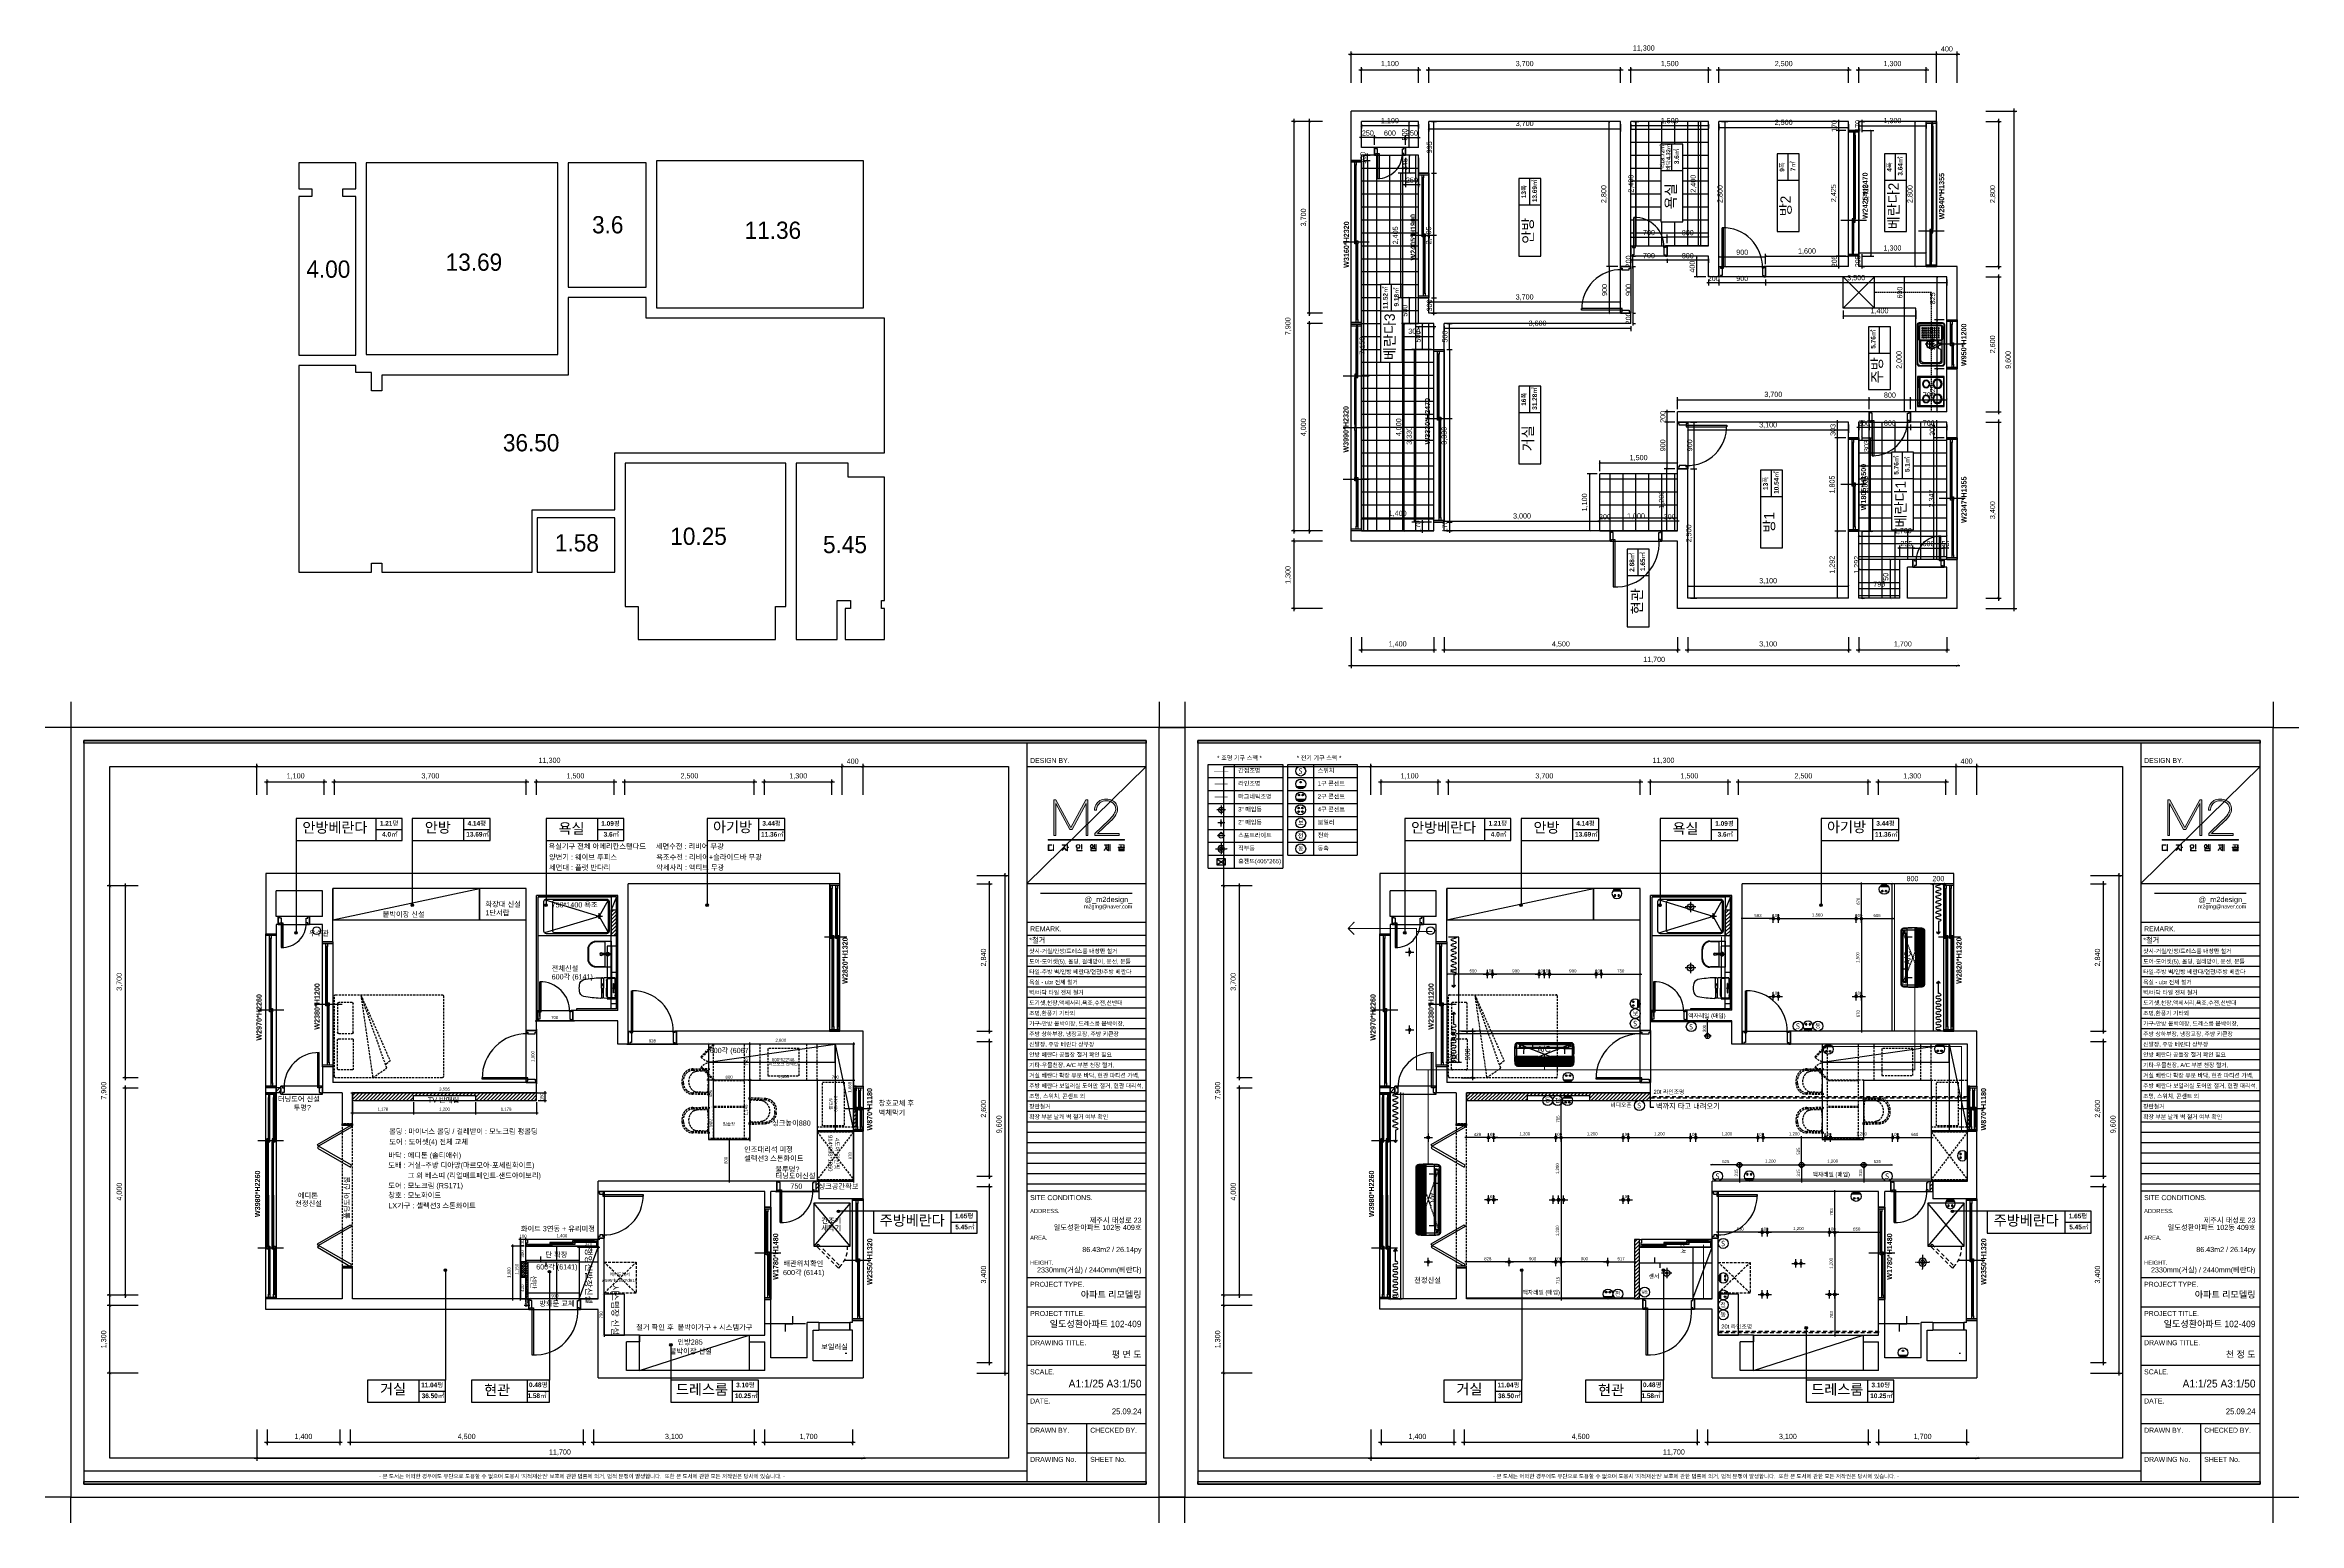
# Model space of a CAD drawing. Header units: inches. Extents: x 261411 to 598054, y 5888 to 34411.
# Drawn here: x 261411 to 304911, y 5888 to 34411 of the extents above; entities outside this region: 1.
import ezdxf
from ezdxf.enums import TextEntityAlignment as Align

# ---------------------------------------------------------------- set-up
doc = ezdxf.new("R2010")
doc.units = ezdxf.units.IN
doc.header["$LTSCALE"] = 50
doc.header["$MEASUREMENT"] = 0
for name, pattern in [('DASHED', [0.75, 0.5, -0.25]), ('DASHEDX2', [1.5, 1, -0.5]), ('DH-HID2', [1.2, 0.8, -0.4]), ('HID', [2.5, 1.5, -1]), ('HIDDEN', [0.375, 0.25, -0.125])]:
    doc.linetypes.add(name, pattern=pattern)
for name, color, linetype in [('0-ELC TEXT', 7, 'Continuous'), ('0-LINE', 7, 'Continuous'), ('01. F-소품', 3, 'Continuous'), ('02-WAL', 2, 'Continuous'), ('03-TEXT', 3, 'Continuous'), ('03-WAL NEW', 3, 'Continuous'), ('04-WIN TEXT', 4, 'Continuous'), ('06-FUR', 6, 'Continuous'), ('06-LIGHT', 4, 'Continuous'), ('07-DIM', 5, 'Continuous'), ('07-DIM WAL', 5, 'Continuous'), ('08-HAT', 8, 'Continuous'), ('253', 253, 'Continuous'), ('3.기호.계단선', 30, 'Continuous'), ('_U+B808_U+C774_U+C5B4 2', 7, 'Continuous'), ('CEIL-DOOR', 6, 'Continuous'), ('CO-BATH', 6, 'Continuous'), ('CO-DO-FR', 7, 'Continuous'), ('CO-DOOR', 8, 'Continuous'), ('CO-FURB-DN', 9, 'Continuous'), ('F-LEVEL', 7, 'Continuous'), ('fin', 5, 'Continuous'), ('FORM(YOURNAME)-1', 1, 'Continuous'), ('FORM(YOURNAME)-11', 1, 'Continuous'), ('FU-FURM', 251, 'DH-HID2'), ('fur', 6, 'Continuous'), ('HAT', 8, 'Continuous'), ('HL', 6, 'HIDDEN'), ('RC-LIGHT', 7, 'Continuous'), ('U-LANP', 6, 'Continuous'), ('도면층2', 2, 'Continuous'), ('도면층4', 4, 'Continuous'), ('도면층5', 5, 'Continuous'), ('도면층8', 8, 'Continuous'), ('설비', 140, 'Continuous'), ('욕실마감선', 4, 'Continuous')]:
    doc.layers.add(name, color=color, linetype=linetype)
doc.styles.add('DH-TEXT', font='')
doc.styles.add('HY 울릉도 L', font='')
doc.styles.add('YOURNAME', font='HY울릉도M.TTF')
doc.styles.add('넥슨고딕', font='NEXONLv1GothicBold.ttf')
doc.styles.add('마감재', font='stylu.ttf')
doc.styles.add('코레일둥고', font='Korail_Round_Gothic_Medium.ttf')
doc.styles.get('DH-TEXT').set_extended_font_data('HY울릉도L')
doc.styles.get('HY 울릉도 L').set_extended_font_data('HY울릉도L')
doc.dimstyles.new('30', dxfattribs={"dimscale": 30, "dimtxt": 2, "dimasz": 1, "dimexe": 1, "dimexo": 1, "dimgap": 1, "dimtad": 1, "dimdec": 0, "dimrnd": 0.05, "dimdsep": 46, "dimlunit": 6, "dimtxsty": 'HY 울릉도 L', "dimblk": 'ARCHTICK', "dimcen": 2.5, "dimdle": 1, "dimclrd": 133, "dimclre": 133, "dimclrt": 30, "dimadec": 0, "dimazin": 0, "dimtfac": 1, "dimtdec": 0, "dimtix": 1, "dimtmove": 2, "dimatfit": 3, "dimldrblk": 'ARCHTICK', "dimfxl": 1, "dimlwd": -1, "dimlwe": -1, "dimarcsym": 0})
doc.dimstyles.new('50', dxfattribs={"dimscale": 50, "dimtxt": 2, "dimasz": 1, "dimexe": 1, "dimexo": 1, "dimgap": 1, "dimtad": 1, "dimdec": 0, "dimrnd": 0.05, "dimdsep": 46, "dimlunit": 6, "dimtxsty": 'HY 울릉도 L', "dimblk": 'ARCHTICK', "dimcen": 2.5, "dimdle": 1, "dimclrd": 133, "dimclre": 133, "dimclrt": 30, "dimadec": 0, "dimazin": 0, "dimtfac": 1, "dimtdec": 0, "dimtix": 1, "dimtmove": 2, "dimatfit": 3, "dimldrblk": 'ARCHTICK', "dimfxl": 1, "dimlwd": -1, "dimlwe": -1, "dimarcsym": 0})
doc.dimstyles.new('벽치수 Copy of DIM-50', dxfattribs={"dimscale": 50, "dimtxt": 2, "dimasz": 0.7, "dimexe": 1, "dimexo": 1, "dimgap": 0.7, "dimtad": 1, "dimdec": 0, "dimzin": 1, "dimdsep": 46, "dimlunit": 6, "dimtxsty": '마감재', "dimblk": 'ARCHTICK', "dimcen": -0.09, "dimclrd": 256, "dimclre": 256, "dimclrt": 3, "dimadec": 0, "dimazin": 0, "dimtfac": 1, "dimtdec": 0, "dimtix": 1, "dimtmove": 2, "dimatfit": 0, "dimldrblk": 'ARCHTICK', "dimfxl": 1, "dimtolj": 1, "dimtzin": 0, "dimarcsym": 0})
pattern_1 = [(90, (324365.73, -21461.7), (-250, 2e-14), []), (180, (324365.73, -21461.7), (-3e-14, -250), [])]
pattern_2 = [(45, (35396.233, -3661.15), (-35.355339, 35.355339), [])]
pattern_3 = [(45, (0, 0), (-35.355339, 35.355339), [])]
pattern_4 = [(0, (267098.0715, 14130.9537), (0, 1), [])]
pattern_5 = [(0, (270687.1, 10959.95), (0, 600), []), (90, (270687.1, 10959.95), (-600, 4e-14), [])]

# ---------------------------------------------------------------- blocks, each defined once
blk = doc.blocks.new('block 34')
at = {"layer": '_U+B808_U+C774_U+C5B4 2'}
h = blk.add_hatch(color=35, dxfattribs=at)
h.dxf.hatch_style = 2
h.paths.add_polyline_path([(674.6, -105.5), (675.7, -105.5), (683.4, -119.7), (691.1, -105.5), (692.2, -105.5), (692.2, -123.8), (691.2, -123.8), (691.2, -107.3), (684, -120.7), (682.8, -120.7), (675.6, -107.3), (675.6, -123.8), (674.6, -123.8)])
h = blk.add_hatch(color=35, dxfattribs=at)
h.dxf.hatch_style = 2
edge = h.paths.add_edge_path()
edge.add_spline(control_points=[(704.7, -105.8), (705.6, -106.2), (706.3, -106.8), (706.7, -107.6), (707.2, -108.4), (707.4, -109.4), (707.4, -110.5), (707.4, -111.4), (707.1, -112.4), (706.5, -113.3), (705.9, -114.3), (705, -115.4), (703.7, -116.6), (703.7, -116.6), (697.1, -122.9), (697.1, -122.9), (697.1, -122.9), (708.3, -122.9), (708.3, -122.9), (708.3, -122.9), (708.3, -123.8), (708.3, -123.8), (708.3, -123.8), (695.7, -123.8), (695.7, -123.8), (695.7, -123.8), (695.7, -122.9), (695.7, -122.9), (695.7, -122.9), (702.7, -116.2), (702.7, -116.2), (704, -114.9), (704.9, -113.9), (705.5, -112.9), (706.1, -112), (706.5, -111.2), (706.5, -110.5), (706.5, -109.1), (706, -108), (705.1, -107.2), (704.2, -106.4), (703.1, -106), (701.6, -106), (700.5, -106), (699.6, -106.3), (698.9, -106.7), (698.1, -107.2), (697.6, -107.8), (697.2, -108.5), (696.8, -109.2), (696.6, -110.1), (696.6, -110.9), (696.6, -110.9), (695.6, -110.9), (695.6, -110.9), (695.6, -109.9), (695.8, -108.9), (696.3, -108), (696.8, -107.2), (697.5, -106.5), (698.4, -105.9), (699.3, -105.4), (700.3, -105.1), (701.6, -105.1), (702.8, -105.1), (703.8, -105.3), (704.7, -105.8)], knot_values=[0, 0, 0, 0, 1, 1, 1, 2, 2, 2, 3, 3, 3, 4, 4, 4, 5, 5, 5, 6, 6, 6, 7, 7, 7, 8, 8, 8, 9, 9, 9, 10, 10, 10, 11, 11, 11, 12, 12, 12, 13, 13, 13, 14, 14, 14, 15, 15, 15, 16, 16, 16, 17, 17, 17, 18, 18, 18, 19, 19, 19, 20, 20, 20, 21, 21, 21, 22, 22, 22, 22], degree=3, periodic=0)
at = {"layer": '_U+B808_U+C774_U+C5B4 2', "lineweight": 0}
blk.add_lwpolyline([(674.6, -105.5), (675.7, -105.5), (683.4, -119.7), (691.1, -105.5), (692.2, -105.5), (692.2, -123.8), (691.2, -123.8), (691.2, -107.3), (684, -120.7), (682.8, -120.7), (675.6, -107.3), (675.6, -123.8), (674.6, -123.8), (674.6, -105.5)], dxfattribs=at)
blk.add_open_spline([(704.7, -105.8), (705.6, -106.2), (706.3, -106.8), (706.7, -107.6), (707.2, -108.4), (707.4, -109.4), (707.4, -110.5), (707.4, -111.4), (707.1, -112.4), (706.5, -113.3), (705.9, -114.3), (705, -115.4), (703.7, -116.6), (703.7, -116.6), (697.1, -122.9), (697.1, -122.9), (697.1, -122.9), (708.3, -122.9), (708.3, -122.9), (708.3, -122.9), (708.3, -123.8), (708.3, -123.8), (708.3, -123.8), (695.7, -123.8), (695.7, -123.8), (695.7, -123.8), (695.7, -122.9), (695.7, -122.9), (695.7, -122.9), (702.7, -116.2), (702.7, -116.2), (704, -114.9), (704.9, -113.9), (705.5, -112.9), (706.1, -112), (706.5, -111.2), (706.5, -110.5), (706.5, -109.1), (706, -108), (705.1, -107.2), (704.2, -106.4), (703.1, -106), (701.6, -106), (700.5, -106), (699.6, -106.3), (698.9, -106.7), (698.1, -107.2), (697.6, -107.8), (697.2, -108.5), (696.8, -109.2), (696.6, -110.1), (696.6, -110.9), (696.6, -110.9), (695.6, -110.9), (695.6, -110.9), (695.6, -109.9), (695.8, -108.9), (696.3, -108), (696.8, -107.2), (697.5, -106.5), (698.4, -105.9), (699.3, -105.4), (700.3, -105.1), (701.6, -105.1), (702.8, -105.1), (703.8, -105.3), (704.7, -105.8)], degree=3, knots=[0, 0, 0, 0, 1, 1, 1, 2, 2, 2, 3, 3, 3, 4, 4, 4, 5, 5, 5, 6, 6, 6, 7, 7, 7, 8, 8, 8, 9, 9, 9, 10, 10, 10, 11, 11, 11, 12, 12, 12, 13, 13, 13, 14, 14, 14, 15, 15, 15, 16, 16, 16, 17, 17, 17, 18, 18, 18, 19, 19, 19, 20, 20, 20, 21, 21, 21, 22, 22, 22, 22], dxfattribs=at)
blk = doc.blocks.new('block 35')
at = {"layer": '_U+B808_U+C774_U+C5B4 2'}
h = blk.add_hatch(color=35, dxfattribs=at)
h.dxf.hatch_style = 2
edge = h.paths.add_edge_path()
edge.add_spline(control_points=[(673.7, -128.8), (673.7, -128.8), (672, -128.8), (672, -128.8), (672, -128.8), (672, -131.4), (672, -131.4), (672, -131.4), (673.1, -131.4), (673.1, -131.4), (673.3, -131.4), (673.4, -131.3), (673.6, -131.3), (673.7, -131.3), (673.9, -131.2), (674, -131.2), (674, -131.2), (674, -131.4), (674, -131.4), (673.9, -131.4), (673.8, -131.4), (673.6, -131.5), (673.5, -131.5), (673.3, -131.5), (673.1, -131.5), (673.1, -131.5), (671.8, -131.5), (671.8, -131.5), (671.8, -131.5), (671.8, -128.7), (671.8, -128.7), (671.8, -128.7), (673.7, -128.7), (673.7, -128.7), (673.7, -128.7), (673.7, -128.8), (673.7, -128.8)], knot_values=[0, 0, 0, 0, 1, 1, 1, 2, 2, 2, 3, 3, 3, 4, 4, 4, 5, 5, 5, 6, 6, 6, 7, 7, 7, 8, 8, 8, 9, 9, 9, 10, 10, 10, 11, 11, 11, 12, 12, 12, 12], degree=3, periodic=0)
h.paths.add_polyline_path([(674.5, -131.7), (674.4, -131.7), (674.4, -128.5), (674.5, -128.5)])
h = blk.add_hatch(color=35, dxfattribs=at)
h.dxf.hatch_style = 2
edge = h.paths.add_edge_path()
edge.add_spline(control_points=[(680, -130), (680, -130), (681.1, -131.4), (681.1, -131.4), (681.1, -131.4), (681, -131.5), (681, -131.5), (681, -131.5), (679.9, -130.2), (679.9, -130.2), (679.8, -130.6), (679.7, -130.9), (679.5, -131.1), (679.3, -131.3), (679.1, -131.5), (678.9, -131.5), (678.9, -131.5), (678.9, -131.4), (678.9, -131.4), (679.1, -131.3), (679.3, -131.2), (679.4, -130.9), (679.6, -130.7), (679.7, -130.4), (679.8, -130), (679.9, -129.7), (679.9, -129.3), (679.9, -128.8), (679.9, -128.8), (679, -128.8), (679, -128.8), (679, -128.8), (679, -128.7), (679, -128.7), (679, -128.7), (681, -128.7), (681, -128.7), (681, -128.7), (681, -128.8), (681, -128.8), (681, -128.8), (680.1, -128.8), (680.1, -128.8), (680.1, -129.3), (680, -129.7), (680, -130)], knot_values=[0, 0, 0, 0, 1, 1, 1, 2, 2, 2, 3, 3, 3, 4, 4, 4, 5, 5, 5, 6, 6, 6, 7, 7, 7, 8, 8, 8, 9, 9, 9, 10, 10, 10, 11, 11, 11, 12, 12, 12, 13, 13, 13, 14, 14, 14, 15, 15, 15, 15], degree=3, periodic=0)
h.paths.add_polyline_path([(682.2, -130.1), (681.7, -130.1), (681.7, -131.7), (681.5, -131.7), (681.5, -128.5), (681.7, -128.5), (681.7, -129.9), (682.2, -129.9)])
h = blk.add_hatch(color=35, dxfattribs=at)
h.dxf.hatch_style = 2
edge = h.paths.add_edge_path()
edge.add_spline(control_points=[(687.7, -128.7), (687.8, -128.8), (688, -128.9), (688, -129), (688.1, -129.1), (688.1, -129.3), (688.1, -129.5), (688.1, -129.6), (688.1, -129.8), (688, -129.9), (688, -130.1), (687.8, -130.2), (687.7, -130.3), (687.5, -130.3), (687.4, -130.4), (687.2, -130.4), (686.9, -130.4), (686.8, -130.3), (686.6, -130.3), (686.5, -130.2), (686.4, -130.1), (686.3, -129.9), (686.2, -129.8), (686.2, -129.6), (686.2, -129.5), (686.2, -129.3), (686.2, -129.1), (686.3, -129), (686.4, -128.9), (686.5, -128.8), (686.6, -128.7), (686.8, -128.6), (686.9, -128.6), (687.2, -128.6), (687.4, -128.6), (687.5, -128.6), (687.7, -128.7)], knot_values=[0, 0, 0, 0, 1, 1, 1, 2, 2, 2, 3, 3, 3, 4, 4, 4, 5, 5, 5, 6, 6, 6, 7, 7, 7, 8, 8, 8, 9, 9, 9, 10, 10, 10, 11, 11, 11, 12, 12, 12, 12], degree=3, periodic=0)
edge = h.paths.add_edge_path()
edge.add_spline(control_points=[(686.7, -128.8), (686.6, -128.9), (686.5, -128.9), (686.4, -129.1), (686.4, -129.2), (686.3, -129.3), (686.3, -129.5), (686.3, -129.6), (686.4, -129.8), (686.4, -129.9), (686.5, -130), (686.6, -130.1), (686.7, -130.2), (686.8, -130.2), (687, -130.2), (687.2, -130.2), (687.3, -130.2), (687.5, -130.2), (687.6, -130.2), (687.7, -130.1), (687.8, -130), (687.9, -129.9), (687.9, -129.8), (688, -129.6), (688, -129.5), (688, -129.3), (687.9, -129.2), (687.9, -129.1), (687.8, -128.9), (687.7, -128.9), (687.6, -128.8), (687.5, -128.7), (687.3, -128.7), (687.2, -128.7), (687, -128.7), (686.8, -128.7), (686.7, -128.8)], knot_values=[0, 0, 0, 0, 1, 1, 1, 2, 2, 2, 3, 3, 3, 4, 4, 4, 5, 5, 5, 6, 6, 6, 7, 7, 7, 8, 8, 8, 9, 9, 9, 10, 10, 10, 11, 11, 11, 12, 12, 12, 12], degree=3, periodic=0)
h.paths.add_polyline_path([(686.6, -131.5), (689.2, -131.5), (689.2, -131.7), (686.4, -131.7), (686.4, -130.7), (686.6, -130.7)])
h.paths.add_polyline_path([(689, -130.9), (688.9, -130.9), (688.9, -128.5), (689, -128.5)])
h = blk.add_hatch(color=35, dxfattribs=at)
h.dxf.hatch_style = 2
edge = h.paths.add_edge_path()
edge.add_spline(control_points=[(694.7, -130), (694.5, -130.2), (694.4, -130.2), (694.1, -130.2), (693.9, -130.2), (693.7, -130.2), (693.6, -130), (693.5, -129.8), (693.4, -129.6), (693.4, -129.4), (693.4, -129.1), (693.5, -128.9), (693.6, -128.8), (693.7, -128.6), (693.9, -128.5), (694.1, -128.5), (694.3, -128.5), (694.5, -128.6), (694.6, -128.7), (694.8, -128.9), (694.8, -129), (694.8, -129.2), (694.8, -129.2), (695.4, -129.2), (695.4, -129.2), (695.4, -129.2), (695.4, -128.5), (695.4, -128.5), (695.4, -128.5), (695.6, -128.5), (695.6, -128.5), (695.6, -128.5), (695.6, -130.3), (695.6, -130.3), (695.6, -130.3), (695.4, -130.3), (695.4, -130.3), (695.4, -130.3), (695.4, -129.4), (695.4, -129.4), (695.4, -129.4), (694.9, -129.4), (694.9, -129.4), (694.9, -129.6), (694.8, -129.8), (694.7, -130)], knot_values=[0, 0, 0, 0, 1, 1, 1, 2, 2, 2, 3, 3, 3, 4, 4, 4, 5, 5, 5, 6, 6, 6, 7, 7, 7, 8, 8, 8, 9, 9, 9, 10, 10, 10, 11, 11, 11, 12, 12, 12, 13, 13, 13, 14, 14, 14, 15, 15, 15, 15], degree=3, periodic=0)
edge = h.paths.add_edge_path()
edge.add_spline(control_points=[(693.7, -129.9), (693.8, -130), (694, -130.1), (694.1, -130.1), (694.3, -130.1), (694.5, -130), (694.5, -129.9), (694.6, -129.8), (694.7, -129.6), (694.7, -129.4), (694.7, -129.2), (694.6, -129), (694.5, -128.9), (694.5, -128.8), (694.3, -128.7), (694.1, -128.7), (694, -128.7), (693.8, -128.8), (693.7, -128.9), (693.6, -129), (693.6, -129.2), (693.6, -129.4), (693.6, -129.6), (693.6, -129.8), (693.7, -129.9)], knot_values=[0, 0, 0, 0, 1, 1, 1, 2, 2, 2, 3, 3, 3, 4, 4, 4, 5, 5, 5, 6, 6, 6, 7, 7, 7, 8, 8, 8, 8], degree=3, periodic=0)
h.paths.add_polyline_path([(693.7, -130.6), (696.4, -130.6), (696.4, -131.7), (693.7, -131.7)])
h.paths.add_polyline_path([(693.9, -131.5), (696.2, -131.5), (696.2, -130.7), (693.9, -130.7)])
h.paths.add_polyline_path([(696.4, -128.5), (696.4, -130.3), (696.2, -130.3), (696.2, -128.5)])
h = blk.add_hatch(color=35, dxfattribs=at)
h.dxf.hatch_style = 2
edge = h.paths.add_edge_path()
edge.add_spline(control_points=[(701.5, -129.9), (701.5, -129.9), (702.3, -131.4), (702.3, -131.4), (702.3, -131.4), (702.1, -131.5), (702.1, -131.5), (702.1, -131.5), (701.4, -130.2), (701.4, -130.2), (701.3, -130.9), (701, -131.4), (700.6, -131.5), (700.6, -131.5), (700.6, -131.4), (700.6, -131.4), (700.9, -131.3), (701.1, -131), (701.2, -130.5), (701.3, -130.1), (701.4, -129.5), (701.4, -128.8), (701.4, -128.8), (700.7, -128.8), (700.7, -128.8), (700.7, -128.8), (700.7, -128.7), (700.7, -128.7), (700.7, -128.7), (702.2, -128.7), (702.2, -128.7), (702.2, -128.7), (702.2, -128.8), (702.2, -128.8), (702.2, -128.8), (701.5, -128.8), (701.5, -128.8), (701.5, -129.2), (701.5, -129.6), (701.5, -129.9)], knot_values=[0, 0, 0, 0, 1, 1, 1, 2, 2, 2, 3, 3, 3, 4, 4, 4, 5, 5, 5, 6, 6, 6, 7, 7, 7, 8, 8, 8, 9, 9, 9, 10, 10, 10, 11, 11, 11, 12, 12, 12, 13, 13, 13, 13], degree=3, periodic=0)
h.paths.add_polyline_path([(702.6, -128.5), (702.8, -128.5), (702.8, -131.7), (702.6, -131.7), (702.6, -129.9), (702, -129.9), (702, -129.8), (702.6, -129.8)])
h.paths.add_polyline_path([(703.6, -128.5), (703.6, -131.7), (703.4, -131.7), (703.4, -128.5)])
h = blk.add_hatch(color=35, dxfattribs=at)
h.dxf.hatch_style = 2
h.paths.add_polyline_path([(711, -129.9), (711, -130.1), (707.8, -130.1), (707.8, -129.9), (709.2, -129.9), (709.2, -129.2), (709.3, -129.2), (709.3, -129.9)])
h.paths.add_polyline_path([(710.6, -128.7), (708.1, -128.7), (708.1, -128.6), (710.8, -128.6), (710.8, -129.6), (710.6, -129.6)])
h.paths.add_polyline_path([(710.6, -130.4), (710.8, -130.4), (710.8, -131.7), (708.1, -131.7), (708.1, -130.4), (708.2, -130.4), (708.2, -130.8), (710.6, -130.8)])
h.paths.add_polyline_path([(710.6, -131.5), (710.6, -131), (708.2, -131), (708.2, -131.5)])
at = {"layer": '_U+B808_U+C774_U+C5B4 2', "lineweight": 0}
for points in [[(674.5, -131.7), (674.4, -131.7), (674.4, -128.5), (674.5, -128.5), (674.5, -131.7)], [(682.2, -130.1), (681.7, -130.1), (681.7, -131.7), (681.5, -131.7), (681.5, -128.5), (681.7, -128.5), (681.7, -129.9), (682.2, -129.9), (682.2, -130.1)], [(686.6, -131.5), (689.2, -131.5), (689.2, -131.7), (686.4, -131.7), (686.4, -130.7), (686.6, -130.7), (686.6, -131.5)], [(689, -130.9), (688.9, -130.9), (688.9, -128.5), (689, -128.5), (689, -130.9)], [(693.7, -130.6), (696.4, -130.6), (696.4, -131.7), (693.7, -131.7), (693.7, -130.6)], [(693.9, -131.5), (696.2, -131.5), (696.2, -130.7), (693.9, -130.7), (693.9, -131.5)], [(696.4, -128.5), (696.4, -130.3), (696.2, -130.3), (696.2, -128.5), (696.4, -128.5)], [(702.6, -128.5), (702.8, -128.5), (702.8, -131.7), (702.6, -131.7), (702.6, -129.9), (702, -129.9), (702, -129.8), (702.6, -129.8), (702.6, -128.5)], [(703.6, -128.5), (703.6, -131.7), (703.4, -131.7), (703.4, -128.5), (703.6, -128.5)], [(711, -129.9), (711, -130.1), (707.8, -130.1), (707.8, -129.9), (709.2, -129.9), (709.2, -129.2), (709.3, -129.2), (709.3, -129.9), (711, -129.9)], [(710.6, -128.7), (708.1, -128.7), (708.1, -128.6), (710.8, -128.6), (710.8, -129.6), (710.6, -129.6), (710.6, -128.7)], [(710.6, -130.4), (710.8, -130.4), (710.8, -131.7), (708.1, -131.7), (708.1, -130.4), (708.2, -130.4), (708.2, -130.8), (710.6, -130.8), (710.6, -130.4)], [(710.6, -131.5), (710.6, -131), (708.2, -131), (708.2, -131.5), (710.6, -131.5)]]:
    blk.add_lwpolyline(points, dxfattribs=at)
for points, knots in [([(673.7, -128.8), (673.7, -128.8), (672, -128.8), (672, -128.8), (672, -128.8), (672, -131.4), (672, -131.4), (672, -131.4), (673.1, -131.4), (673.1, -131.4), (673.3, -131.4), (673.4, -131.3), (673.6, -131.3), (673.7, -131.3), (673.9, -131.2), (674, -131.2), (674, -131.2), (674, -131.4), (674, -131.4), (673.9, -131.4), (673.8, -131.4), (673.6, -131.5), (673.5, -131.5), (673.3, -131.5), (673.1, -131.5), (673.1, -131.5), (671.8, -131.5), (671.8, -131.5), (671.8, -131.5), (671.8, -128.7), (671.8, -128.7), (671.8, -128.7), (673.7, -128.7), (673.7, -128.7), (673.7, -128.7), (673.7, -128.8), (673.7, -128.8)], [0, 0, 0, 0, 1, 1, 1, 2, 2, 2, 3, 3, 3, 4, 4, 4, 5, 5, 5, 6, 6, 6, 7, 7, 7, 8, 8, 8, 9, 9, 9, 10, 10, 10, 11, 11, 11, 12, 12, 12, 12]), ([(680, -130), (680, -130), (681.1, -131.4), (681.1, -131.4), (681.1, -131.4), (681, -131.5), (681, -131.5), (681, -131.5), (679.9, -130.2), (679.9, -130.2), (679.8, -130.6), (679.7, -130.9), (679.5, -131.1), (679.3, -131.3), (679.1, -131.5), (678.9, -131.5), (678.9, -131.5), (678.9, -131.4), (678.9, -131.4), (679.1, -131.3), (679.3, -131.2), (679.4, -130.9), (679.6, -130.7), (679.7, -130.4), (679.8, -130), (679.9, -129.7), (679.9, -129.3), (679.9, -128.8), (679.9, -128.8), (679, -128.8), (679, -128.8), (679, -128.8), (679, -128.7), (679, -128.7), (679, -128.7), (681, -128.7), (681, -128.7), (681, -128.7), (681, -128.8), (681, -128.8), (681, -128.8), (680.1, -128.8), (680.1, -128.8), (680.1, -129.3), (680, -129.7), (680, -130)], [0, 0, 0, 0, 1, 1, 1, 2, 2, 2, 3, 3, 3, 4, 4, 4, 5, 5, 5, 6, 6, 6, 7, 7, 7, 8, 8, 8, 9, 9, 9, 10, 10, 10, 11, 11, 11, 12, 12, 12, 13, 13, 13, 14, 14, 14, 15, 15, 15, 15]), ([(687.7, -128.7), (687.8, -128.8), (688, -128.9), (688, -129), (688.1, -129.1), (688.1, -129.3), (688.1, -129.5), (688.1, -129.6), (688.1, -129.8), (688, -129.9), (688, -130.1), (687.8, -130.2), (687.7, -130.3), (687.5, -130.3), (687.4, -130.4), (687.2, -130.4), (686.9, -130.4), (686.8, -130.3), (686.6, -130.3), (686.5, -130.2), (686.4, -130.1), (686.3, -129.9), (686.2, -129.8), (686.2, -129.6), (686.2, -129.5), (686.2, -129.3), (686.2, -129.1), (686.3, -129), (686.4, -128.9), (686.5, -128.8), (686.6, -128.7), (686.8, -128.6), (686.9, -128.6), (687.2, -128.6), (687.4, -128.6), (687.5, -128.6), (687.7, -128.7)], [0, 0, 0, 0, 1, 1, 1, 2, 2, 2, 3, 3, 3, 4, 4, 4, 5, 5, 5, 6, 6, 6, 7, 7, 7, 8, 8, 8, 9, 9, 9, 10, 10, 10, 11, 11, 11, 12, 12, 12, 12]), ([(686.7, -128.8), (686.6, -128.9), (686.5, -128.9), (686.4, -129.1), (686.4, -129.2), (686.3, -129.3), (686.3, -129.5), (686.3, -129.6), (686.4, -129.8), (686.4, -129.9), (686.5, -130), (686.6, -130.1), (686.7, -130.2), (686.8, -130.2), (687, -130.2), (687.2, -130.2), (687.3, -130.2), (687.5, -130.2), (687.6, -130.2), (687.7, -130.1), (687.8, -130), (687.9, -129.9), (687.9, -129.8), (688, -129.6), (688, -129.5), (688, -129.3), (687.9, -129.2), (687.9, -129.1), (687.8, -128.9), (687.7, -128.9), (687.6, -128.8), (687.5, -128.7), (687.3, -128.7), (687.2, -128.7), (687, -128.7), (686.8, -128.7), (686.7, -128.8)], [0, 0, 0, 0, 1, 1, 1, 2, 2, 2, 3, 3, 3, 4, 4, 4, 5, 5, 5, 6, 6, 6, 7, 7, 7, 8, 8, 8, 9, 9, 9, 10, 10, 10, 11, 11, 11, 12, 12, 12, 12]), ([(694.7, -130), (694.5, -130.2), (694.4, -130.2), (694.1, -130.2), (693.9, -130.2), (693.7, -130.2), (693.6, -130), (693.5, -129.8), (693.4, -129.6), (693.4, -129.4), (693.4, -129.1), (693.5, -128.9), (693.6, -128.8), (693.7, -128.6), (693.9, -128.5), (694.1, -128.5), (694.3, -128.5), (694.5, -128.6), (694.6, -128.7), (694.8, -128.9), (694.8, -129), (694.8, -129.2), (694.8, -129.2), (695.4, -129.2), (695.4, -129.2), (695.4, -129.2), (695.4, -128.5), (695.4, -128.5), (695.4, -128.5), (695.6, -128.5), (695.6, -128.5), (695.6, -128.5), (695.6, -130.3), (695.6, -130.3), (695.6, -130.3), (695.4, -130.3), (695.4, -130.3), (695.4, -130.3), (695.4, -129.4), (695.4, -129.4), (695.4, -129.4), (694.9, -129.4), (694.9, -129.4), (694.9, -129.6), (694.8, -129.8), (694.7, -130)], [0, 0, 0, 0, 1, 1, 1, 2, 2, 2, 3, 3, 3, 4, 4, 4, 5, 5, 5, 6, 6, 6, 7, 7, 7, 8, 8, 8, 9, 9, 9, 10, 10, 10, 11, 11, 11, 12, 12, 12, 13, 13, 13, 14, 14, 14, 15, 15, 15, 15]), ([(693.7, -129.9), (693.8, -130), (694, -130.1), (694.1, -130.1), (694.3, -130.1), (694.5, -130), (694.5, -129.9), (694.6, -129.8), (694.7, -129.6), (694.7, -129.4), (694.7, -129.2), (694.6, -129), (694.5, -128.9), (694.5, -128.8), (694.3, -128.7), (694.1, -128.7), (694, -128.7), (693.8, -128.8), (693.7, -128.9), (693.6, -129), (693.6, -129.2), (693.6, -129.4), (693.6, -129.6), (693.6, -129.8), (693.7, -129.9)], [0, 0, 0, 0, 1, 1, 1, 2, 2, 2, 3, 3, 3, 4, 4, 4, 5, 5, 5, 6, 6, 6, 7, 7, 7, 8, 8, 8, 8]), ([(701.5, -129.9), (701.5, -129.9), (702.3, -131.4), (702.3, -131.4), (702.3, -131.4), (702.1, -131.5), (702.1, -131.5), (702.1, -131.5), (701.4, -130.2), (701.4, -130.2), (701.3, -130.9), (701, -131.4), (700.6, -131.5), (700.6, -131.5), (700.6, -131.4), (700.6, -131.4), (700.9, -131.3), (701.1, -131), (701.2, -130.5), (701.3, -130.1), (701.4, -129.5), (701.4, -128.8), (701.4, -128.8), (700.7, -128.8), (700.7, -128.8), (700.7, -128.8), (700.7, -128.7), (700.7, -128.7), (700.7, -128.7), (702.2, -128.7), (702.2, -128.7), (702.2, -128.7), (702.2, -128.8), (702.2, -128.8), (702.2, -128.8), (701.5, -128.8), (701.5, -128.8), (701.5, -129.2), (701.5, -129.6), (701.5, -129.9)], [0, 0, 0, 0, 1, 1, 1, 2, 2, 2, 3, 3, 3, 4, 4, 4, 5, 5, 5, 6, 6, 6, 7, 7, 7, 8, 8, 8, 9, 9, 9, 10, 10, 10, 11, 11, 11, 12, 12, 12, 13, 13, 13, 13])]:
    blk.add_open_spline(points, degree=3, knots=knots, dxfattribs=at)
blk = doc.blocks.new('block 33')
at = {"layer": '_U+B808_U+C774_U+C5B4 2'}
for name in ['block 34', 'block 35']:
    blk.add_blockref(name, (0, 0), dxfattribs=at)
blk = doc.blocks.new('block 32')
at = {"layer": '_U+B808_U+C774_U+C5B4 2'}
h = blk.add_hatch(color=35, dxfattribs=at)
h.dxf.hatch_style = 2
h.paths.add_polyline_path([(711, -126.3), (671.8, -126.3), (671.8, -125.9), (711, -125.9)])
at = {"layer": '_U+B808_U+C774_U+C5B4 2', "lineweight": 0}
blk.add_lwpolyline([(711, -126.3), (671.8, -126.3), (671.8, -125.9), (711, -125.9), (711, -126.3)], dxfattribs=at)
at = {"layer": '_U+B808_U+C774_U+C5B4 2'}
blk.add_blockref('block 33', (0, 0), dxfattribs=at)
blk = doc.blocks.new('FORM-ELEVATION')
at = {"layer": 'FORM(YOURNAME)-11'}
h = blk.add_hatch(color=256, dxfattribs=at)
h.dxf.hatch_style = 1
h.paths.add_polyline_path([(-10309, 35708), (71691, 35708), (71691, 35508), (-10309, 35508)])
h.paths.add_polyline_path([(-10309, -21492), (71691, -21492), (71691, -21692), (-10309, -21692)])
at = {"layer": 'Defpoints', "color": 158}
for p, q in [((62481, 35508), (62481, -21492)), ((62481, 33708), (71691, 33708)), ((62481, 24686), (71691, 33708)), ((62481, 24686), (71691, 24686)), ((62481, 20686), (71691, 20686)), ((62481, 19886), (71691, 19886)), ((62481, 19086), (71691, 19086)), ((62481, 18286), (71691, 18286)), ((62481, 17486), (71691, 17486)), ((62481, 16686), (71691, 16686)), ((62481, 15886), (71691, 15886)), ((62481, 15086), (71691, 15086)), ((62481, 14286), (71691, 14286)), ((62481, 13486), (71691, 13486)), ((62481, 12686), (71691, 12686)), ((62481, 11886), (71691, 11886)), ((62481, 11086), (71691, 11086)), ((62481, 10286), (71691, 10286)), ((62481, 9486), (71691, 9486)), ((62481, 8686), (71691, 8686)), ((62481, 7886), (71691, 7886)), ((62481, 7086), (71691, 7086)), ((62481, 6286), (71691, 6286)), ((62481, 5486), (71691, 5486)), ((62481, 4686), (71691, 4686)), ((62481, 3886), (71691, 3886)), ((62481, 3086), (71691, 3086)), ((62481, 2286), (71691, 2286)), ((62481, 1486), (71691, 1486)), ((62481, -20692), (-10309, -20692))]:
    blk.add_line(p, q, dxfattribs=at)
at = {"layer": 'Defpoints', "color": 1}
for points in [[(-11309, 38708), (-11309, 36708), (-13309, 36708)], [(72691, 38708), (72691, 36708), (74691, 36708)], [(-11309, -24692), (-11309, -22692), (-13309, -22692)], [(72691, -24692), (72691, -22692), (74691, -22692)]]:
    blk.add_lwpolyline(points, dxfattribs=at)
at = {"layer": 'Defpoints', "color": 158}
for points in [[(-10309, -21692), (71691, -21692), (71691, 35708), (-10309, 35708)], [(-8309, 33708), (61071, 33708), (61071, -19692), (-8309, -19692)]]:
    blk.add_lwpolyline(points, close=True, dxfattribs=at)
at = {"layer": 'FORM(YOURNAME)-11', "color": 251}
blk.add_line((63550, 23916), (70622, 23916), dxfattribs=at)
at = {"layer": 'FORM(YOURNAME)-11', "color": 14}
for p, q in [((62481, 21686), (71691, 21686)), ((62481, 937), (71691, 937)), ((62481, -5756), (71691, -5756)), ((62481, -8009), (71691, -8009)), ((62481, -10261), (71691, -10261)), ((62481, -12514), (71691, -12514)), ((62481, -14766), (71691, -14766)), ((62481, -17019), (71691, -17019)), ((67086, -17019), (67086, -21492)), ((62481, -19271), (71691, -19271))]:
    blk.add_line(p, q, dxfattribs=at)
at = {"layer": 'FORM(YOURNAME)-11', "color": 250}
blk.add_lwpolyline([(-11309, -22692), (72691, -22692), (72691, 36708), (-11309, 36708)], close=True, dxfattribs=at)
at = {"layer": 'FORM(YOURNAME)-11'}
for points in [[(-10309, 35708), (71691, 35708), (71691, 35508), (-10309, 35508)], [(-10309, -21492), (71691, -21492), (71691, -21692), (-10309, -21692)]]:
    blk.add_lwpolyline(points, close=True, dxfattribs=at)
at = {"layer": '_U+B808_U+C774_U+C5B4 2', "xscale": 150, "yscale": 150, "zscale": 150}
blk.add_blockref('block 32', (-36628, 46957), dxfattribs=at)
at = {"layer": 'FORM(YOURNAME)-11', "color": 14, "style": 'YOURNAME'}
for s, height, p in [('DESIGN BY.', 386.1, (62739, 34170)), ('REMARK.', 386.1, (62739, 21172)), ('SITE CONDITIONS.', 386.14, (62739, 422)), ('PROJECT TYPE.', 386.14, (62739, -6271)), ('PROJECT TITLE.', 386.14, (62739, -8524)), ('DRAWING TITLE.', 386.14, (62739, -10776)), ('SCALE.', 386.1, (62739, -13029)), ('DATE.', 386.1, (62739, -15281)), ('DRAWN BY.', 386.1, (62739, -17534)), ('CHECKED BY.', 386.14, (67376, -17534)), ('DRAWING No.', 386.14, (62739, -19786)), ('SHEET No.', 386.1, (67376, -19786))]:
    blk.add_text(s, height=height, dxfattribs=at).set_placement(p, align=Align.MIDDLE_LEFT)
for s, height, width, p in [('m2gmg@naver.com', 300, 0.995, (70622, 22747)), ('@_m2design_', 400, 1.03, (70622, 23242))]:
    blk.add_text(s, height=height, dxfattribs=dict(at, width=width)).set_placement(p, align=Align.RIGHT)
at = {"layer": 'FORM(YOURNAME)-11', "color": 251, "style": 'YOURNAME'}
for s, p in [('ADDRESS.', (62739, -608)), ('AREA.', (62739, -2667)), ('HEIGHT.', (62739, -4598))]:
    blk.add_text(s, height=321.8, dxfattribs=at).set_placement(p, align=Align.MIDDLE_LEFT)
at = {"layer": 'FORM(YOURNAME)-11', "color": 1, "style": 'YOURNAME'}
blk.add_text("- 본 도서는 어떠한 경우에도 무단으로 도용할 수 없으며 도용시 '지적재산권' 보호에 관한 법률에 의거, 법적 분쟁이 발생합니다.  또한 본 도서에 관한 모든 저작권은 당사에 있습니다. -", height=300, dxfattribs=at).set_placement((28146, -21092), align=Align.MIDDLE_CENTER)
at = {"layer": 'FORM(YOURNAME)-11', "color": 3, "style": 'YOURNAME'}
for tag, height, p in [('2', 450, (71041, -1863)), ('1', 450, (71041, -1219)), ('3', 450, (71041, -3150)), ('4', 450, (71041, -5081)), ('5', 515, (71041, -7398)), ('6', 515, (71041, -9650)), ('7', 515, (71041, -11903)), ('8', 515, (71041, -14155)), ('9', 515, (71041, -16408)), ('10', 515, (66791, -18596)), ('11', 515, (71041, -18660)), ('12', 515, (66791, -20848)), ('13', 515, (71041, -20848))]:
    blk.add_attdef(tag, text='', height=height, dxfattribs=at).set_placement(p, align=Align.MIDDLE_RIGHT)
blk = doc.blocks.new('FB-009')
at = {"layer": 'CO-FURB-DN', "color": 251}
for p, q in [((10, 510), (10, 10)), ((278, 510), (10, 510)), ((13, 505), (13, 54)), ((275, 505), (13, 505)), ((566, 510), (267, 510)), ((563, 505), (267, 505)), ((563, 54), (563, 505)), ((566, 10), (566, 510)), ((10, 50), (278, 50)), ((10, 10), (278, 10)), ((12, 47), (12, 13)), ((276, 47), (12, 47)), ((12, 13), (276, 13)), ((13, 54), (275, 54)), ((267, 54), (563, 54)), ((267, 50), (566, 50)), ((564, 47), (267, 47)), ((267, 13), (564, 13)), ((267, 10), (566, 10)), ((385, 41), (385, 22)), ((388, 41), (388, 22)), ((424, 41), (424, 22)), ((427, 41), (427, 22)), ((475, 41), (475, 22)), ((478, 41), (478, 22)), ((514, 41), (514, 22)), ((517, 41), (517, 22)), ((564, 13), (564, 47))]:
    blk.add_line(p, q, dxfattribs=at)
at = {"layer": 'CO-FURB-DN'}
blk.add_lwpolyline([(0, 520), (576, 520), (576, 0), (0, 0)], close=True, dxfattribs=at)
at = {"layer": 'CO-FURB-DN', "color": 251}
for centre, radius in [((150, 387), 89.9), ((150, 387), 74.9), ((438, 387), 89.9), ((438, 387), 74.9), ((146, 171), 72), ((146, 171), 62), ((434, 171), 72), ((434, 171), 62), ((386, 31), 12.5), ((386, 31), 9.52), ((426, 31), 12.5), ((426, 31), 9.52), ((476, 31), 12.5), ((476, 31), 9.52), ((515, 31), 12.5), ((515, 31), 9.52)]:
    blk.add_circle(centre, radius, dxfattribs=at)
at = {"layer": 'CO-FURB-DN', "color": 251, "style": 'DH-TEXT'}
blk.add_text('Miele', height=15, dxfattribs=at).set_placement((29, 23))
blk = doc.blocks.new('FB-022')
at = {"layer": 'CO-FURB-DN', "color": 251}
for p, q in [((-413, 466), (-413, 57)), ((370, 513), (-365, 513)), ((76, 475), (-327, 475)), ((-100, 456), (-308, 456)), ((-100, 456), (-95, 437)), ((67, 454), (67, 60)), ((77, 454), (77, 60)), ((82, 454), (82, 60)), ((346, 484), (97, 484)), ((346, 474), (97, 474)), ((346, 469), (97, 469)), ((361, 60), (361, 454)), ((366, 60), (366, 454)), ((376, 60), (376, 454)), ((408, 57), (408, 475)), ((-375, 428), (-375, 95)), ((-365, 10), (361, 10)), ((-355, 409), (-355, 115)), ((-327, 48), (70, 48)), ((-308, 66), (67, 66)), ((88, 234), (-84, 234)), ((-67, 408), (-26, 408)), ((2, 321), (2, 148)), ((7, 408), (67, 408)), ((97, 45), (346, 45)), ((97, 40), (346, 40)), ((97, 30), (346, 30))]:
    blk.add_line(p, q, dxfattribs=at)
at = {"layer": 'CO-FURB-DN'}
blk.add_lwpolyline([(-382, 0), (378, 0, 0.414214), (418, 40), (418, 482, 0.414214), (378, 522), (-382, 522, 0.414214), (-422, 482), (-422, 40, 0.414214)], format="xyb", close=True, dxfattribs=at)
at = {"layer": 'CO-FURB-DN', "color": 251}
for centre, radius in [((0, 235), 65.6), ((0, 235), 56.1), ((131, 413), 10.7), ((131, 373), 10.7), ((131, 331), 10.7), ((131, 291), 10.7), ((131, 249), 10.7), ((131, 209), 10.7), ((131, 167), 10.7), ((131, 128), 10.7), ((131, 94), 10.7), ((174, 413), 10.7), ((174, 373), 10.7), ((174, 331), 10.7), ((174, 291), 10.7), ((174, 249), 10.7), ((174, 209), 10.7), ((174, 167), 10.7), ((174, 128), 10.7), ((174, 94), 10.7), ((220, 413), 10.7), ((220, 373), 10.7), ((220, 331), 10.7), ((220, 291), 10.7), ((220, 249), 10.7), ((220, 209), 10.7), ((220, 167), 10.7), ((220, 128), 10.7), ((220, 94), 10.7), ((264, 413), 10.7), ((264, 373), 10.7), ((264, 331), 10.7), ((264, 291), 10.7), ((264, 249), 10.7), ((264, 209), 10.7), ((264, 167), 10.7), ((264, 128), 10.7), ((264, 94), 10.7), ((309, 413), 10.7), ((309, 373), 10.7), ((309, 331), 10.7), ((309, 291), 10.7), ((309, 249), 10.7), ((309, 209), 10.7), ((309, 167), 10.7), ((309, 128), 10.7), ((309, 94), 10.7)]:
    blk.add_circle(centre, radius, dxfattribs=at)
for centre, radius, start, end in [((-365, 466), 47.5, 90, 180), ((-327, 428), 47.5, 90, 180), ((-308, 408), 47.5, 90, 180), ((-67, 437), 28.5, 180, 270), ((-192, 490), 185, 323.5863, 349.4447), ((9, 448), 20, 310.6945, 180.7549), ((172, 325), 185, 141.4118, 166.8606), ((97, 454), 30, 90, 180), ((97, 454), 20, 90, 180), ((97, 454), 15, 90, 180), ((346, 454), 30, 0, 90), ((346, 454), 20, 0, 90), ((346, 454), 15, 0, 90), ((370, 475), 38, 0, 90), ((-365, 57), 47.5, 180, 270), ((-327, 95), 47.5, 180, 270), ((-305, 115), 47.5, 180, 270), ((-66, 285), 20, 161.8768, 5.5388), ((-309, 442), 270, 325.9944, 343.4491), ((-60, 299), 20, 16.6147, 121.8543), ((-2, 351), 50, 143.5863, 163.4491), ((133, 239), 185, 143.6787, 165.202), ((-57, 379), 50, 323.6787, 346.8606), ((66, 437), 28.5, 270, 271.7483), ((97, 60), 30, 180, 270), ((97, 60), 20, 180, 270), ((97, 60), 15, 180, 270), ((346, 60), 30, 270, 0), ((346, 60), 20, 270, 0), ((346, 60), 15, 270, 0), ((361, 57), 47.5, 270, 0)]:
    blk.add_arc(centre, radius, start, end, dxfattribs=at)
blk = doc.blocks.new('_ArchTick')
at = {"color": 0, "linetype": 'ByBlock', "const_width": 0.15}
blk.add_lwpolyline([(-0.5, -0.5), (0.5, 0.5)], dxfattribs=at)
blk = doc.blocks.new('*D49')
at = {"layer": '07-DIM', "color": 133}
for p, q in [((298867, 27135), (299167, 27135)), ((299117, 23685), (299117, 27185)), ((298867, 23735), (299167, 23735))]:
    blk.add_line(p, q, dxfattribs=at)
at = {"layer": 'Defpoints', "color": 0}
for p in [(298817, 27135), (299117, 27135), (298817, 23735)]:
    blk.add_point(p, dxfattribs=at)
at = {"layer": '07-DIM', "color": 133, "xscale": 50, "yscale": 50, "zscale": 50}
for p, rotation in [((299117, 27135), 90), ((299117, 23735), 270)]:
    blk.add_blockref('_ArchTick', p, dxfattribs=dict(at, rotation=rotation))
at = {"layer": '07-DIM', "color": 30, "insert": (299007, 25435), "char_height": 100, "attachment_point": 5, "rotation": 90, "style": 'HY 울릉도 L'}
blk.add_mtext('3,400', dxfattribs=at)
blk = doc.blocks.new('*D50')
at = {"layer": '07-DIM', "color": 133}
for p, q in [((298867, 29935), (299167, 29935)), ((299117, 27285), (299117, 29985)), ((298867, 27335), (299167, 27335))]:
    blk.add_line(p, q, dxfattribs=at)
at = {"layer": 'Defpoints', "color": 0}
for p in [(298817, 29935), (299117, 29935), (298817, 27335)]:
    blk.add_point(p, dxfattribs=at)
at = {"layer": '07-DIM', "color": 133, "xscale": 50, "yscale": 50, "zscale": 50}
for p, rotation in [((299117, 29935), 90), ((299117, 27335), 270)]:
    blk.add_blockref('_ArchTick', p, dxfattribs=dict(at, rotation=rotation))
at = {"layer": '07-DIM', "color": 30, "insert": (299007, 28635), "char_height": 100, "attachment_point": 5, "rotation": 90, "style": 'HY 울릉도 L'}
blk.add_mtext('2,600', dxfattribs=at)
blk = doc.blocks.new('*D51')
at = {"layer": '07-DIM', "color": 133}
for p, q in [((298867, 32935), (299167, 32935)), ((299117, 30085), (299117, 32985)), ((298867, 30135), (299167, 30135))]:
    blk.add_line(p, q, dxfattribs=at)
at = {"layer": 'Defpoints', "color": 0}
for p in [(298817, 32935), (299117, 32935), (298817, 30135)]:
    blk.add_point(p, dxfattribs=at)
at = {"layer": '07-DIM', "color": 133, "xscale": 50, "yscale": 50, "zscale": 50}
for p, rotation in [((299117, 32935), 90), ((299117, 30135), 270)]:
    blk.add_blockref('_ArchTick', p, dxfattribs=dict(at, rotation=rotation))
at = {"layer": '07-DIM', "color": 30, "insert": (299007, 31535), "char_height": 100, "attachment_point": 5, "rotation": 90, "style": 'HY 울릉도 L'}
blk.add_mtext('2,800', dxfattribs=at)
blk = doc.blocks.new('*D52')
at = {"layer": '07-DIM', "color": 133}
for p, q in [((298167, 22735), (296367, 22735)), ((296417, 22985), (296417, 22685)), ((298117, 22985), (298117, 22685))]:
    blk.add_line(p, q, dxfattribs=at)
at = {"layer": 'Defpoints', "color": 0}
for p in [(296417, 23035), (296417, 22735), (298117, 23035)]:
    blk.add_point(p, dxfattribs=at)
at = {"layer": '07-DIM', "color": 133, "xscale": 50, "yscale": 50, "zscale": 50, "rotation": 180}
blk.add_blockref('_ArchTick', (296417, 22735), dxfattribs=at)
at = {"layer": '07-DIM', "color": 133, "xscale": 50, "yscale": 50, "zscale": 50}
blk.add_blockref('_ArchTick', (298117, 22735), dxfattribs=at)
at = {"layer": '07-DIM', "color": 30, "insert": (297267, 22845), "char_height": 100, "attachment_point": 5, "style": 'HY 울릉도 L'}
blk.add_mtext('1,700', dxfattribs=at)
blk = doc.blocks.new('*D53')
at = {"layer": '07-DIM', "color": 133}
for p, q in [((296267, 22735), (293067, 22735)), ((293117, 22985), (293117, 22685)), ((296217, 22985), (296217, 22685))]:
    blk.add_line(p, q, dxfattribs=at)
at = {"layer": 'Defpoints', "color": 0}
for p in [(293117, 23035), (293117, 22735), (296217, 23035)]:
    blk.add_point(p, dxfattribs=at)
at = {"layer": '07-DIM', "color": 133, "xscale": 50, "yscale": 50, "zscale": 50, "rotation": 180}
blk.add_blockref('_ArchTick', (293117, 22735), dxfattribs=at)
at = {"layer": '07-DIM', "color": 133, "xscale": 50, "yscale": 50, "zscale": 50}
blk.add_blockref('_ArchTick', (296217, 22735), dxfattribs=at)
at = {"layer": '07-DIM', "color": 30, "insert": (294667, 22845), "char_height": 100, "attachment_point": 5, "style": 'HY 울릉도 L'}
blk.add_mtext('3,100', dxfattribs=at)
blk = doc.blocks.new('*D54')
at = {"layer": '07-DIM', "color": 133}
for p, q in [((292967, 22735), (288367, 22735)), ((288417, 22985), (288417, 22685)), ((292917, 22985), (292917, 22685))]:
    blk.add_line(p, q, dxfattribs=at)
at = {"layer": 'Defpoints', "color": 0}
for p in [(288417, 23035), (288417, 22735), (292917, 23035)]:
    blk.add_point(p, dxfattribs=at)
at = {"layer": '07-DIM', "color": 133, "xscale": 50, "yscale": 50, "zscale": 50, "rotation": 180}
blk.add_blockref('_ArchTick', (288417, 22735), dxfattribs=at)
at = {"layer": '07-DIM', "color": 133, "xscale": 50, "yscale": 50, "zscale": 50}
blk.add_blockref('_ArchTick', (292917, 22735), dxfattribs=at)
at = {"layer": '07-DIM', "color": 30, "insert": (290667, 22845), "char_height": 100, "attachment_point": 5, "style": 'HY 울릉도 L'}
blk.add_mtext('4,500', dxfattribs=at)
blk = doc.blocks.new('*D55')
at = {"layer": '07-DIM', "color": 133}
for p, q in [((288267, 22735), (286767, 22735)), ((286817, 22985), (286817, 22685)), ((288217, 22985), (288217, 22685))]:
    blk.add_line(p, q, dxfattribs=at)
at = {"layer": 'Defpoints', "color": 0}
for p in [(286817, 23035), (286817, 22735), (288217, 23035)]:
    blk.add_point(p, dxfattribs=at)
at = {"layer": '07-DIM', "color": 133, "xscale": 50, "yscale": 50, "zscale": 50, "rotation": 180}
blk.add_blockref('_ArchTick', (286817, 22735), dxfattribs=at)
at = {"layer": '07-DIM', "color": 133, "xscale": 50, "yscale": 50, "zscale": 50}
blk.add_blockref('_ArchTick', (288217, 22735), dxfattribs=at)
at = {"layer": '07-DIM', "color": 30, "insert": (287517, 22845), "char_height": 100, "attachment_point": 5, "style": 'HY 울릉도 L'}
blk.add_mtext('1,400', dxfattribs=at)
blk = doc.blocks.new('*D56')
at = {"layer": '07-DIM', "color": 133}
for p, q in [((286067, 24835), (285467, 24835)), ((285517, 23485), (285517, 24885)), ((286067, 23535), (285467, 23535))]:
    blk.add_line(p, q, dxfattribs=at)
at = {"layer": 'Defpoints', "color": 0}
for p in [(285517, 24835), (286117, 24835), (286117, 23535)]:
    blk.add_point(p, dxfattribs=at)
at = {"layer": '07-DIM', "color": 133, "xscale": 50, "yscale": 50, "zscale": 50}
for p, rotation in [((285517, 24835), 90), ((285517, 23535), 270)]:
    blk.add_blockref('_ArchTick', p, dxfattribs=dict(at, rotation=rotation))
at = {"layer": '07-DIM', "color": 30, "insert": (285407, 24185), "char_height": 100, "attachment_point": 5, "rotation": 90, "style": 'HY 울릉도 L'}
blk.add_mtext('1,300', dxfattribs=at)
blk = doc.blocks.new('*D57')
at = {"layer": '07-DIM', "color": 133}
for p, q in [((286067, 29035), (285767, 29035)), ((285817, 24985), (285817, 29085)), ((286067, 25035), (285767, 25035))]:
    blk.add_line(p, q, dxfattribs=at)
at = {"layer": 'Defpoints', "color": 0}
for p in [(285817, 29035), (286117, 29035), (286117, 25035)]:
    blk.add_point(p, dxfattribs=at)
at = {"layer": '07-DIM', "color": 133, "xscale": 50, "yscale": 50, "zscale": 50}
for p, rotation in [((285817, 29035), 90), ((285817, 25035), 270)]:
    blk.add_blockref('_ArchTick', p, dxfattribs=dict(at, rotation=rotation))
at = {"layer": '07-DIM', "color": 30, "insert": (285707, 27035), "char_height": 100, "attachment_point": 5, "rotation": 90, "style": 'HY 울릉도 L'}
blk.add_mtext('4,000', dxfattribs=at)
blk = doc.blocks.new('*D58')
at = {"layer": '07-DIM', "color": 133}
for p, q in [((286067, 32935), (285767, 32935)), ((285817, 29185), (285817, 32985)), ((286067, 29235), (285767, 29235))]:
    blk.add_line(p, q, dxfattribs=at)
at = {"layer": 'Defpoints', "color": 0}
for p in [(285817, 32935), (286117, 32935), (286117, 29235)]:
    blk.add_point(p, dxfattribs=at)
at = {"layer": '07-DIM', "color": 133, "xscale": 50, "yscale": 50, "zscale": 50}
for p, rotation in [((285817, 32935), 90), ((285817, 29235), 270)]:
    blk.add_blockref('_ArchTick', p, dxfattribs=dict(at, rotation=rotation))
at = {"layer": '07-DIM', "color": 30, "insert": (285707, 31085), "char_height": 100, "attachment_point": 5, "rotation": 90, "style": 'HY 울릉도 L'}
blk.add_mtext('3,700', dxfattribs=at)
blk = doc.blocks.new('*D59')
at = {"layer": '07-DIM', "color": 133}
for p, q in [((286767, 33935), (287967, 33935)), ((286817, 33685), (286817, 33985)), ((287917, 33685), (287917, 33985))]:
    blk.add_line(p, q, dxfattribs=at)
at = {"layer": 'Defpoints', "color": 0}
for p in [(287917, 33935), (286817, 33635), (287917, 33635)]:
    blk.add_point(p, dxfattribs=at)
at = {"layer": '07-DIM', "color": 133, "xscale": 50, "yscale": 50, "zscale": 50, "rotation": 180}
blk.add_blockref('_ArchTick', (286817, 33935), dxfattribs=at)
at = {"layer": '07-DIM', "color": 133, "xscale": 50, "yscale": 50, "zscale": 50}
blk.add_blockref('_ArchTick', (287917, 33935), dxfattribs=at)
at = {"layer": '07-DIM', "color": 30, "insert": (287367, 34045), "char_height": 100, "attachment_point": 5, "style": 'HY 울릉도 L'}
blk.add_mtext('1,100', dxfattribs=at)
blk = doc.blocks.new('*D60')
at = {"layer": '07-DIM', "color": 133}
for p, q in [((288067, 33935), (291867, 33935)), ((288117, 33685), (288117, 33985)), ((291817, 33685), (291817, 33985))]:
    blk.add_line(p, q, dxfattribs=at)
at = {"layer": 'Defpoints', "color": 0}
for p in [(291817, 33935), (288117, 33635), (291817, 33635)]:
    blk.add_point(p, dxfattribs=at)
at = {"layer": '07-DIM', "color": 133, "xscale": 50, "yscale": 50, "zscale": 50, "rotation": 180}
blk.add_blockref('_ArchTick', (288117, 33935), dxfattribs=at)
at = {"layer": '07-DIM', "color": 133, "xscale": 50, "yscale": 50, "zscale": 50}
blk.add_blockref('_ArchTick', (291817, 33935), dxfattribs=at)
at = {"layer": '07-DIM', "color": 30, "insert": (289967, 34045), "char_height": 100, "attachment_point": 5, "style": 'HY 울릉도 L'}
blk.add_mtext('3,700', dxfattribs=at)
blk = doc.blocks.new('*D61')
at = {"layer": '07-DIM', "color": 133}
for p, q in [((291967, 33935), (293567, 33935)), ((292017, 33685), (292017, 33985)), ((293517, 33685), (293517, 33985))]:
    blk.add_line(p, q, dxfattribs=at)
at = {"layer": 'Defpoints', "color": 0}
for p in [(293517, 33935), (292017, 33635), (293517, 33635)]:
    blk.add_point(p, dxfattribs=at)
at = {"layer": '07-DIM', "color": 133, "xscale": 50, "yscale": 50, "zscale": 50, "rotation": 180}
blk.add_blockref('_ArchTick', (292017, 33935), dxfattribs=at)
at = {"layer": '07-DIM', "color": 133, "xscale": 50, "yscale": 50, "zscale": 50}
blk.add_blockref('_ArchTick', (293517, 33935), dxfattribs=at)
at = {"layer": '07-DIM', "color": 30, "insert": (292767, 34045), "char_height": 100, "attachment_point": 5, "style": 'HY 울릉도 L'}
blk.add_mtext('1,500', dxfattribs=at)
blk = doc.blocks.new('*D62')
at = {"layer": '07-DIM', "color": 133}
for p, q in [((293667, 33935), (296267, 33935)), ((293717, 33685), (293717, 33985)), ((296217, 33685), (296217, 33985))]:
    blk.add_line(p, q, dxfattribs=at)
at = {"layer": 'Defpoints', "color": 0}
for p in [(296217, 33935), (293717, 33635), (296217, 33635)]:
    blk.add_point(p, dxfattribs=at)
at = {"layer": '07-DIM', "color": 133, "xscale": 50, "yscale": 50, "zscale": 50, "rotation": 180}
blk.add_blockref('_ArchTick', (293717, 33935), dxfattribs=at)
at = {"layer": '07-DIM', "color": 133, "xscale": 50, "yscale": 50, "zscale": 50}
blk.add_blockref('_ArchTick', (296217, 33935), dxfattribs=at)
at = {"layer": '07-DIM', "color": 30, "insert": (294967, 34045), "char_height": 100, "attachment_point": 5, "style": 'HY 울릉도 L'}
blk.add_mtext('2,500', dxfattribs=at)
blk = doc.blocks.new('*D63')
at = {"layer": '07-DIM', "color": 133}
for p, q in [((296367, 33935), (297767, 33935)), ((296417, 33685), (296417, 33985)), ((297717, 33685), (297717, 33985))]:
    blk.add_line(p, q, dxfattribs=at)
at = {"layer": 'Defpoints', "color": 0}
for p in [(297717, 33935), (296417, 33635), (297717, 33635)]:
    blk.add_point(p, dxfattribs=at)
at = {"layer": '07-DIM', "color": 133, "xscale": 50, "yscale": 50, "zscale": 50, "rotation": 180}
blk.add_blockref('_ArchTick', (296417, 33935), dxfattribs=at)
at = {"layer": '07-DIM', "color": 133, "xscale": 50, "yscale": 50, "zscale": 50}
blk.add_blockref('_ArchTick', (297717, 33935), dxfattribs=at)
at = {"layer": '07-DIM', "color": 30, "insert": (297067, 34045), "char_height": 100, "attachment_point": 5, "style": 'HY 울릉도 L'}
blk.add_mtext('1,300', dxfattribs=at)
blk = doc.blocks.new('*D64')
at = {"layer": '07-DIM', "color": 133}
for p, q in [((297867, 34235), (298367, 34235)), ((297917, 33685), (297917, 34285)), ((298317, 33685), (298317, 34285))]:
    blk.add_line(p, q, dxfattribs=at)
at = {"layer": 'Defpoints', "color": 0}
for p in [(298317, 34235), (297917, 33635), (298317, 33635)]:
    blk.add_point(p, dxfattribs=at)
at = {"layer": '07-DIM', "color": 133, "xscale": 50, "yscale": 50, "zscale": 50, "rotation": 180}
blk.add_blockref('_ArchTick', (297917, 34235), dxfattribs=at)
at = {"layer": '07-DIM', "color": 133, "xscale": 50, "yscale": 50, "zscale": 50}
blk.add_blockref('_ArchTick', (298317, 34235), dxfattribs=at)
at = {"layer": '07-DIM', "color": 30, "insert": (298117, 34337), "char_height": 100, "attachment_point": 5, "style": 'HY 울릉도 L'}
blk.add_mtext('400', dxfattribs=at)
blk = doc.blocks.new('*D65')
at = {"layer": '07-DIM', "color": 133}
for p, q in [((286067, 32935), (285467, 32935)), ((285517, 24985), (285517, 32985)), ((286067, 25035), (285467, 25035))]:
    blk.add_line(p, q, dxfattribs=at)
at = {"layer": 'Defpoints', "color": 0}
for p in [(285517, 32935), (286117, 32935), (286117, 25035)]:
    blk.add_point(p, dxfattribs=at)
at = {"layer": '07-DIM', "color": 133, "xscale": 50, "yscale": 50, "zscale": 50}
for p, rotation in [((285517, 32935), 90), ((285517, 25035), 270)]:
    blk.add_blockref('_ArchTick', p, dxfattribs=dict(at, rotation=rotation))
at = {"layer": '07-DIM', "color": 30, "insert": (285407, 28985), "char_height": 100, "attachment_point": 5, "rotation": 90, "style": 'HY 울릉도 L'}
blk.add_mtext('7,900', dxfattribs=at)
blk = doc.blocks.new('*D66')
at = {"layer": '07-DIM', "color": 133}
for p, q in [((286567, 34235), (297967, 34235)), ((286617, 33685), (286617, 34285)), ((297917, 33685), (297917, 34285))]:
    blk.add_line(p, q, dxfattribs=at)
at = {"layer": 'Defpoints', "color": 0}
for p in [(297917, 34235), (286617, 33635), (297917, 33635)]:
    blk.add_point(p, dxfattribs=at)
at = {"layer": '07-DIM', "color": 133, "xscale": 50, "yscale": 50, "zscale": 50, "rotation": 180}
blk.add_blockref('_ArchTick', (286617, 34235), dxfattribs=at)
at = {"layer": '07-DIM', "color": 133, "xscale": 50, "yscale": 50, "zscale": 50}
blk.add_blockref('_ArchTick', (297917, 34235), dxfattribs=at)
at = {"layer": '07-DIM', "color": 30, "insert": (292267, 34345), "char_height": 100, "attachment_point": 5, "style": 'HY 울릉도 L'}
blk.add_mtext('11,300', dxfattribs=at)
blk = doc.blocks.new('*D67')
at = {"layer": '07-DIM', "color": 133}
for p, q in [((286617, 22985), (286617, 22385)), ((286567, 22435), (298367, 22435)), ((298317, 22485), (298317, 22485))]:
    blk.add_line(p, q, dxfattribs=at)
at = {"layer": 'Defpoints', "color": 0}
for p in [(286617, 23035), (298317, 22435), (298317, 22435)]:
    blk.add_point(p, dxfattribs=at)
at = {"layer": '07-DIM', "color": 133, "xscale": 50, "yscale": 50, "zscale": 50, "rotation": 180}
blk.add_blockref('_ArchTick', (286617, 22435), dxfattribs=at)
at = {"layer": '07-DIM', "color": 133, "xscale": 50, "yscale": 50, "zscale": 50}
blk.add_blockref('_ArchTick', (298317, 22435), dxfattribs=at)
at = {"layer": '07-DIM', "color": 30, "insert": (292467, 22545), "char_height": 100, "attachment_point": 5, "style": 'HY 울릉도 L'}
blk.add_mtext('11,700', dxfattribs=at)
blk = doc.blocks.new('*D68')
at = {"layer": '07-DIM', "color": 133}
for p, q in [((298867, 33135), (299467, 33135)), ((299417, 23485), (299417, 33185)), ((298867, 23535), (299467, 23535))]:
    blk.add_line(p, q, dxfattribs=at)
at = {"layer": 'Defpoints', "color": 0}
for p in [(298817, 33135), (299417, 33135), (298817, 23535)]:
    blk.add_point(p, dxfattribs=at)
at = {"layer": '07-DIM', "color": 133, "xscale": 50, "yscale": 50, "zscale": 50}
for p, rotation in [((299417, 33135), 90), ((299417, 23535), 270)]:
    blk.add_blockref('_ArchTick', p, dxfattribs=dict(at, rotation=rotation))
at = {"layer": '07-DIM', "color": 30, "insert": (299307, 28335), "char_height": 100, "attachment_point": 5, "rotation": 90, "style": 'HY 울릉도 L'}
blk.add_mtext('9,600', dxfattribs=at)
blk = doc.blocks.new('*D109')
at = {"layer": '07-DIM WAL', "lineweight": -2}
for p, q in [((297462, 24535), (297462, 24752)), ((297462, 24702), (298062, 24702)), ((298062, 24535), (298062, 24752))]:
    blk.add_line(p, q, dxfattribs=at)
at = {"layer": 'Defpoints', "color": 0}
for p in [(297462, 24485), (298062, 24702), (298062, 24485)]:
    blk.add_point(p, dxfattribs=at)
at = {"layer": '07-DIM WAL', "lineweight": -2, "xscale": 35, "yscale": 35, "zscale": 35, "rotation": 180}
blk.add_blockref('_ArchTick', (297462, 24702), dxfattribs=at)
at = {"layer": '07-DIM WAL', "lineweight": -2, "xscale": 35, "yscale": 35, "zscale": 35}
blk.add_blockref('_ArchTick', (298062, 24702), dxfattribs=at)
at = {"layer": '07-DIM WAL', "color": 3, "insert": (297762, 24789), "char_height": 100, "attachment_point": 5, "style": '마감재'}
blk.add_mtext('\\A1;600', dxfattribs=at)
blk = doc.blocks.new('*D110')
at = {"layer": '07-DIM WAL', "lineweight": -2}
for p, q in [((297497, 24702), (297172, 24702)), ((297207, 24535), (297207, 24752)), ((297462, 24535), (297462, 24752))]:
    blk.add_line(p, q, dxfattribs=at)
at = {"layer": 'Defpoints', "color": 0}
for p in [(297207, 24702), (297207, 24485), (297462, 24485)]:
    blk.add_point(p, dxfattribs=at)
at = {"layer": '07-DIM WAL', "lineweight": -2, "xscale": 35, "yscale": 35, "zscale": 35}
blk.add_blockref('_ArchTick', (297207, 24702), dxfattribs=at)
at = {"layer": '07-DIM WAL', "lineweight": -2, "xscale": 35, "yscale": 35, "zscale": 35, "rotation": 180}
blk.add_blockref('_ArchTick', (297462, 24702), dxfattribs=at)
at = {"layer": '07-DIM WAL', "color": 3, "insert": (297335, 24789), "char_height": 100, "attachment_point": 5, "style": '마감재'}
blk.add_mtext('\\A1;255', dxfattribs=at)
blk = doc.blocks.new('*D111')
at = {"layer": '07-DIM WAL', "lineweight": -2}
for p, q in [((297157, 24485), (296975, 24485)), ((297025, 24485), (297025, 23735)), ((297157, 23735), (296975, 23735))]:
    blk.add_line(p, q, dxfattribs=at)
at = {"layer": 'Defpoints', "color": 0}
for p in [(297207, 24485), (297025, 23735), (297207, 23735)]:
    blk.add_point(p, dxfattribs=at)
at = {"layer": '07-DIM WAL', "lineweight": -2, "xscale": 35, "yscale": 35, "zscale": 35}
for p, rotation in [((297025, 24485), 90), ((297025, 23735), 270)]:
    blk.add_blockref('_ArchTick', p, dxfattribs=dict(at, rotation=rotation))
at = {"layer": '07-DIM WAL', "color": 3, "insert": (296936, 24110), "char_height": 100, "attachment_point": 5, "rotation": 90, "style": '마감재'}
blk.add_mtext('\\A1;750', dxfattribs=at)
blk = doc.blocks.new('*D112')
at = {"layer": '07-DIM WAL', "lineweight": -2}
for p, q in [((296417, 23785), (296417, 23967)), ((297207, 23785), (297207, 23967)), ((297207, 23917), (296417, 23917))]:
    blk.add_line(p, q, dxfattribs=at)
at = {"layer": 'Defpoints', "color": 0}
for p in [(296417, 23917), (296417, 23735), (297207, 23735)]:
    blk.add_point(p, dxfattribs=at)
at = {"layer": '07-DIM WAL', "lineweight": -2, "xscale": 35, "yscale": 35, "zscale": 35, "rotation": 180}
blk.add_blockref('_ArchTick', (296417, 23917), dxfattribs=at)
at = {"layer": '07-DIM WAL', "lineweight": -2, "xscale": 35, "yscale": 35, "zscale": 35}
blk.add_blockref('_ArchTick', (297207, 23917), dxfattribs=at)
at = {"layer": '07-DIM WAL', "color": 3, "insert": (296812, 24006), "char_height": 100, "attachment_point": 5, "style": '마감재'}
blk.add_mtext('\\A1;790', dxfattribs=at)
blk = doc.blocks.new('*D113')
at = {"layer": '07-DIM WAL', "lineweight": -2}
for p, q in [((296467, 25027), (296529, 25027)), ((296479, 23735), (296479, 25027)), ((296467, 23735), (296529, 23735))]:
    blk.add_line(p, q, dxfattribs=at)
at = {"layer": 'Defpoints', "color": 0}
for p in [(296417, 25027), (296479, 25027), (296417, 23735)]:
    blk.add_point(p, dxfattribs=at)
at = {"layer": '07-DIM WAL', "lineweight": -2, "xscale": 35, "yscale": 35, "zscale": 35}
for p, rotation in [((296479, 25027), 90), ((296479, 23735), 270)]:
    blk.add_blockref('_ArchTick', p, dxfattribs=dict(at, rotation=rotation))
at = {"layer": '07-DIM WAL', "color": 3, "insert": (296385, 24381), "char_height": 100, "attachment_point": 5, "rotation": 90, "style": '마감재'}
blk.add_mtext('\\A1;1,292', dxfattribs=at)
blk = doc.blocks.new('*D114')
at = {"layer": '07-DIM WAL', "lineweight": -2}
for p, q in [((296467, 26832), (296690, 26832)), ((296640, 25027), (296640, 26832)), ((296467, 25027), (296690, 25027))]:
    blk.add_line(p, q, dxfattribs=at)
at = {"layer": 'Defpoints', "color": 0}
for p in [(296417, 26832), (296640, 26832), (296417, 25027)]:
    blk.add_point(p, dxfattribs=at)
at = {"layer": '07-DIM WAL', "lineweight": -2, "xscale": 35, "yscale": 35, "zscale": 35}
for p, rotation in [((296640, 26832), 90), ((296640, 25027), 270)]:
    blk.add_blockref('_ArchTick', p, dxfattribs=dict(at, rotation=rotation))
at = {"layer": '07-DIM WAL', "color": 3, "insert": (296546, 25930), "char_height": 100, "attachment_point": 5, "rotation": 90, "style": '마감재'}
blk.add_mtext('\\A1;1,805', dxfattribs=at)
blk = doc.blocks.new('*D115')
at = {"layer": '07-DIM WAL', "lineweight": -2}
for p, q in [((296467, 27135), (296529, 27135)), ((296479, 26797), (296479, 27170)), ((296467, 26832), (296529, 26832))]:
    blk.add_line(p, q, dxfattribs=at)
at = {"layer": 'Defpoints', "color": 0}
for p in [(296417, 27135), (296479, 27135), (296417, 26832)]:
    blk.add_point(p, dxfattribs=at)
at = {"layer": '07-DIM WAL', "lineweight": -2, "xscale": 35, "yscale": 35, "zscale": 35}
for p, rotation in [((296479, 27135), 270), ((296479, 26832), 90)]:
    blk.add_blockref('_ArchTick', p, dxfattribs=dict(at, rotation=rotation))
at = {"layer": '07-DIM WAL', "color": 3, "insert": (296566, 26672), "char_height": 100, "attachment_point": 5, "rotation": 90, "style": '마감재'}
blk.add_mtext('\\A1;303', dxfattribs=at)
blk = doc.blocks.new('*D116')
at = {"layer": '07-DIM WAL', "lineweight": -2}
for p, q in [((298152, 24702), (298027, 24702)), ((298062, 24535), (298062, 24752)), ((298117, 24535), (298117, 24752))]:
    blk.add_line(p, q, dxfattribs=at)
at = {"layer": 'Defpoints', "color": 0}
for p in [(298062, 24702), (298062, 24485), (298117, 24485)]:
    blk.add_point(p, dxfattribs=at)
at = {"layer": '07-DIM WAL', "lineweight": -2, "xscale": 35, "yscale": 35, "zscale": 35}
blk.add_blockref('_ArchTick', (298062, 24702), dxfattribs=at)
at = {"layer": '07-DIM WAL', "lineweight": -2, "xscale": 35, "yscale": 35, "zscale": 35, "rotation": 180}
blk.add_blockref('_ArchTick', (298117, 24702), dxfattribs=at)
at = {"layer": '07-DIM WAL', "color": 3, "insert": (298090, 24789), "char_height": 100, "attachment_point": 5, "style": '마감재'}
blk.add_mtext('\\A1;55', dxfattribs=at)
blk = doc.blocks.new('*D117')
at = {"layer": '07-DIM WAL', "lineweight": -2}
for p, q in [((298067, 26832), (297873, 26832)), ((297923, 24485), (297923, 26832)), ((298067, 24485), (297873, 24485))]:
    blk.add_line(p, q, dxfattribs=at)
at = {"layer": 'Defpoints', "color": 0}
for p in [(297923, 26832), (298117, 26832), (298117, 24485)]:
    blk.add_point(p, dxfattribs=at)
at = {"layer": '07-DIM WAL', "lineweight": -2, "xscale": 35, "yscale": 35, "zscale": 35}
for p, rotation in [((297923, 26832), 90), ((297923, 24485), 270)]:
    blk.add_blockref('_ArchTick', p, dxfattribs=dict(at, rotation=rotation))
at = {"layer": '07-DIM WAL', "color": 3, "insert": (297829, 25659), "char_height": 100, "attachment_point": 5, "rotation": 90, "style": '마감재'}
blk.add_mtext('\\A1;2,347', dxfattribs=at)
blk = doc.blocks.new('*D70')
at = {"layer": '07-DIM WAL', "lineweight": -2}
for p, q in [((298067, 27135), (297873, 27135)), ((297923, 26797), (297923, 27170)), ((298067, 26832), (297873, 26832))]:
    blk.add_line(p, q, dxfattribs=at)
at = {"layer": 'Defpoints', "color": 0}
for p in [(297923, 27135), (298117, 27135), (298117, 26832)]:
    blk.add_point(p, dxfattribs=at)
at = {"layer": '07-DIM WAL', "lineweight": -2, "xscale": 35, "yscale": 35, "zscale": 35}
for p, rotation in [((297923, 27135), 270), ((297923, 26832), 90)]:
    blk.add_blockref('_ArchTick', p, dxfattribs=dict(at, rotation=rotation))
at = {"layer": '07-DIM WAL', "color": 3, "insert": (297836, 26984), "char_height": 100, "attachment_point": 5, "rotation": 90, "style": '마감재'}
blk.add_mtext('\\A1;303', dxfattribs=at)
blk = doc.blocks.new('*D71')
at = {"layer": '07-DIM WAL', "lineweight": -2}
for p, q in [((297417, 27085), (297417, 26978)), ((298117, 27028), (297417, 27028)), ((298117, 27085), (298117, 26978))]:
    blk.add_line(p, q, dxfattribs=at)
at = {"layer": 'Defpoints', "color": 0}
for p in [(297417, 27135), (297417, 27028), (298117, 27135)]:
    blk.add_point(p, dxfattribs=at)
at = {"layer": '07-DIM WAL', "lineweight": -2, "xscale": 35, "yscale": 35, "zscale": 35, "rotation": 180}
blk.add_blockref('_ArchTick', (297417, 27028), dxfattribs=at)
at = {"layer": '07-DIM WAL', "lineweight": -2, "xscale": 35, "yscale": 35, "zscale": 35}
blk.add_blockref('_ArchTick', (298117, 27028), dxfattribs=at)
at = {"layer": '07-DIM WAL', "color": 3, "insert": (297767, 27116), "char_height": 100, "attachment_point": 5, "style": '마감재'}
blk.add_mtext('\\A1;700', dxfattribs=at)
blk = doc.blocks.new('*D72')
at = {"layer": '07-DIM WAL', "lineweight": -2}
for p, q in [((296617, 27085), (296617, 26978)), ((297417, 27028), (296617, 27028)), ((297417, 27085), (297417, 26978))]:
    blk.add_line(p, q, dxfattribs=at)
at = {"layer": 'Defpoints', "color": 0}
for p in [(296617, 27135), (296617, 27028), (297417, 27135)]:
    blk.add_point(p, dxfattribs=at)
at = {"layer": '07-DIM WAL', "lineweight": -2, "xscale": 35, "yscale": 35, "zscale": 35, "rotation": 180}
blk.add_blockref('_ArchTick', (296617, 27028), dxfattribs=at)
at = {"layer": '07-DIM WAL', "lineweight": -2, "xscale": 35, "yscale": 35, "zscale": 35}
blk.add_blockref('_ArchTick', (297417, 27028), dxfattribs=at)
at = {"layer": '07-DIM WAL', "color": 3, "insert": (297017, 27115), "char_height": 100, "attachment_point": 5, "style": '마감재'}
blk.add_mtext('\\A1;800', dxfattribs=at)
blk = doc.blocks.new('*D73')
at = {"layer": '07-DIM WAL', "lineweight": -2}
for p, q in [((296652, 27028), (296382, 27028)), ((296417, 27085), (296417, 26978)), ((296617, 27085), (296617, 26978))]:
    blk.add_line(p, q, dxfattribs=at)
at = {"layer": 'Defpoints', "color": 0}
for p in [(296417, 27135), (296417, 27028), (296617, 27135)]:
    blk.add_point(p, dxfattribs=at)
at = {"layer": '07-DIM WAL', "lineweight": -2, "xscale": 35, "yscale": 35, "zscale": 35}
blk.add_blockref('_ArchTick', (296417, 27028), dxfattribs=at)
at = {"layer": '07-DIM WAL', "lineweight": -2, "xscale": 35, "yscale": 35, "zscale": 35, "rotation": 180}
blk.add_blockref('_ArchTick', (296617, 27028), dxfattribs=at)
at = {"layer": '07-DIM WAL', "color": 3, "insert": (296517, 27114), "char_height": 100, "attachment_point": 5, "style": '마감재'}
blk.add_mtext('\\A1;200', dxfattribs=at)
blk = doc.blocks.new('*D74')
at = {"layer": '07-DIM WAL', "lineweight": -2}
for p, q in [((296167, 25027), (295955, 25027)), ((296005, 23735), (296005, 25027)), ((296167, 23735), (295955, 23735))]:
    blk.add_line(p, q, dxfattribs=at)
at = {"layer": 'Defpoints', "color": 0}
for p in [(296005, 25027), (296217, 25027), (296217, 23735)]:
    blk.add_point(p, dxfattribs=at)
at = {"layer": '07-DIM WAL', "lineweight": -2, "xscale": 35, "yscale": 35, "zscale": 35}
for p, rotation in [((296005, 25027), 90), ((296005, 23735), 270)]:
    blk.add_blockref('_ArchTick', p, dxfattribs=dict(at, rotation=rotation))
at = {"layer": '07-DIM WAL', "color": 3, "insert": (295911, 24381), "char_height": 100, "attachment_point": 5, "rotation": 90, "style": '마감재'}
blk.add_mtext('\\A1;1,292', dxfattribs=at)
blk = doc.blocks.new('*D75')
at = {"layer": '07-DIM WAL', "lineweight": -2}
for p, q in [((296167, 26832), (295955, 26832)), ((296005, 25027), (296005, 26832)), ((296167, 25027), (295955, 25027))]:
    blk.add_line(p, q, dxfattribs=at)
at = {"layer": 'Defpoints', "color": 0}
for p in [(296005, 26832), (296217, 26832), (296217, 25027)]:
    blk.add_point(p, dxfattribs=at)
at = {"layer": '07-DIM WAL', "lineweight": -2, "xscale": 35, "yscale": 35, "zscale": 35}
for p, rotation in [((296005, 26832), 90), ((296005, 25027), 270)]:
    blk.add_blockref('_ArchTick', p, dxfattribs=dict(at, rotation=rotation))
at = {"layer": '07-DIM WAL', "color": 3, "insert": (295910, 25930), "char_height": 100, "attachment_point": 5, "rotation": 90, "style": '마감재'}
blk.add_mtext('\\A1;1,805', dxfattribs=at)
blk = doc.blocks.new('*D76')
at = {"layer": '07-DIM WAL', "lineweight": -2}
for p, q in [((296167, 27135), (295955, 27135)), ((296005, 26797), (296005, 27170)), ((296167, 26832), (295955, 26832))]:
    blk.add_line(p, q, dxfattribs=at)
at = {"layer": 'Defpoints', "color": 0}
for p in [(296005, 27135), (296217, 27135), (296217, 26832)]:
    blk.add_point(p, dxfattribs=at)
at = {"layer": '07-DIM WAL', "lineweight": -2, "xscale": 35, "yscale": 35, "zscale": 35}
for p, rotation in [((296005, 27135), 270), ((296005, 26832), 90)]:
    blk.add_blockref('_ArchTick', p, dxfattribs=dict(at, rotation=rotation))
at = {"layer": '07-DIM WAL', "color": 3, "insert": (295918, 26984), "char_height": 100, "attachment_point": 5, "rotation": 90, "style": '마감재'}
blk.add_mtext('\\A1;303', dxfattribs=at)
blk = doc.blocks.new('*D77')
at = {"layer": '07-DIM WAL', "lineweight": -2}
for p, q in [((293117, 27085), (293117, 26928)), ((296217, 26978), (293117, 26978)), ((296217, 27085), (296217, 26928))]:
    blk.add_line(p, q, dxfattribs=at)
at = {"layer": 'Defpoints', "color": 0}
for p in [(293117, 27135), (293117, 26978), (296217, 27135)]:
    blk.add_point(p, dxfattribs=at)
at = {"layer": '07-DIM WAL', "lineweight": -2, "xscale": 35, "yscale": 35, "zscale": 35, "rotation": 180}
blk.add_blockref('_ArchTick', (293117, 26978), dxfattribs=at)
at = {"layer": '07-DIM WAL', "lineweight": -2, "xscale": 35, "yscale": 35, "zscale": 35}
blk.add_blockref('_ArchTick', (296217, 26978), dxfattribs=at)
at = {"layer": '07-DIM WAL', "color": 3, "insert": (294667, 27072), "char_height": 100, "attachment_point": 5, "style": '마감재'}
blk.add_mtext('\\A1;3,100', dxfattribs=at)
blk = doc.blocks.new('*D78')
at = {"layer": '07-DIM WAL', "lineweight": -2}
for p, q in [((293167, 27135), (293289, 27135)), ((293239, 26235), (293239, 27135)), ((293167, 26235), (293289, 26235))]:
    blk.add_line(p, q, dxfattribs=at)
at = {"layer": 'Defpoints', "color": 0}
for p in [(293117, 27135), (293239, 27135), (293117, 26235)]:
    blk.add_point(p, dxfattribs=at)
at = {"layer": '07-DIM WAL', "lineweight": -2, "xscale": 35, "yscale": 35, "zscale": 35}
for p, rotation in [((293239, 27135), 90), ((293239, 26235), 270)]:
    blk.add_blockref('_ArchTick', p, dxfattribs=dict(at, rotation=rotation))
at = {"layer": '07-DIM WAL', "color": 3, "insert": (293152, 26685), "char_height": 100, "attachment_point": 5, "rotation": 90, "style": '마감재'}
blk.add_mtext('\\A1;900', dxfattribs=at)
blk = doc.blocks.new('*D79')
at = {"layer": '07-DIM WAL', "lineweight": -2}
for p, q in [((293167, 26235), (293289, 26235)), ((293239, 26235), (293239, 23735)), ((293167, 23735), (293289, 23735))]:
    blk.add_line(p, q, dxfattribs=at)
at = {"layer": 'Defpoints', "color": 0}
for p in [(293117, 26235), (293117, 23735), (293239, 23735)]:
    blk.add_point(p, dxfattribs=at)
at = {"layer": '07-DIM WAL', "lineweight": -2, "xscale": 35, "yscale": 35, "zscale": 35}
for p, rotation in [((293239, 26235), 90), ((293239, 23735), 270)]:
    blk.add_blockref('_ArchTick', p, dxfattribs=dict(at, rotation=rotation))
at = {"layer": '07-DIM WAL', "color": 3, "insert": (293145, 24985), "char_height": 100, "attachment_point": 5, "rotation": 90, "style": '마감재'}
blk.add_mtext('\\A1;2,500', dxfattribs=at)
blk = doc.blocks.new('*D80')
at = {"layer": '07-DIM WAL', "lineweight": -2}
for p, q in [((293117, 23785), (293117, 24020)), ((293117, 23970), (296217, 23970)), ((296217, 23785), (296217, 24020))]:
    blk.add_line(p, q, dxfattribs=at)
at = {"layer": 'Defpoints', "color": 0}
for p in [(296217, 23970), (293117, 23735), (296217, 23735)]:
    blk.add_point(p, dxfattribs=at)
at = {"layer": '07-DIM WAL', "lineweight": -2, "xscale": 35, "yscale": 35, "zscale": 35, "rotation": 180}
blk.add_blockref('_ArchTick', (293117, 23970), dxfattribs=at)
at = {"layer": '07-DIM WAL', "lineweight": -2, "xscale": 35, "yscale": 35, "zscale": 35}
blk.add_blockref('_ArchTick', (296217, 23970), dxfattribs=at)
at = {"layer": '07-DIM WAL', "color": 3, "insert": (294667, 24064), "char_height": 100, "attachment_point": 5, "style": '마감재'}
blk.add_mtext('\\A1;3,100', dxfattribs=at)
blk = doc.blocks.new('*D81')
at = {"layer": '07-DIM WAL', "lineweight": -2}
for p, q in [((292867, 26235), (292663, 26235)), ((292713, 25035), (292713, 26235)), ((292867, 25035), (292663, 25035))]:
    blk.add_line(p, q, dxfattribs=at)
at = {"layer": 'Defpoints', "color": 0}
for p in [(292713, 26235), (292917, 26235), (292917, 25035)]:
    blk.add_point(p, dxfattribs=at)
at = {"layer": '07-DIM WAL', "lineweight": -2, "xscale": 35, "yscale": 35, "zscale": 35}
for p, rotation in [((292713, 26235), 90), ((292713, 25035), 270)]:
    blk.add_blockref('_ArchTick', p, dxfattribs=dict(at, rotation=rotation))
at = {"layer": '07-DIM WAL', "color": 3, "insert": (292618, 25635), "char_height": 100, "attachment_point": 5, "rotation": 90, "style": '마감재'}
blk.add_mtext('\\A1;1,200', dxfattribs=at)
blk = doc.blocks.new('*D82')
at = {"layer": '07-DIM WAL', "lineweight": -2}
for p, q in [((292867, 27135), (292671, 27135)), ((292721, 26235), (292721, 27135)), ((292867, 26235), (292671, 26235))]:
    blk.add_line(p, q, dxfattribs=at)
at = {"layer": 'Defpoints', "color": 0}
for p in [(292721, 27135), (292917, 27135), (292917, 26235)]:
    blk.add_point(p, dxfattribs=at)
at = {"layer": '07-DIM WAL', "lineweight": -2, "xscale": 35, "yscale": 35, "zscale": 35}
for p, rotation in [((292721, 27135), 90), ((292721, 26235), 270)]:
    blk.add_blockref('_ArchTick', p, dxfattribs=dict(at, rotation=rotation))
at = {"layer": '07-DIM WAL', "color": 3, "insert": (292634, 26685), "char_height": 100, "attachment_point": 5, "rotation": 90, "style": '마감재'}
blk.add_mtext('\\A1;900', dxfattribs=at)
blk = doc.blocks.new('*D83')
at = {"layer": '07-DIM WAL', "lineweight": -2}
for p, q in [((292617, 25085), (292617, 25270)), ((292917, 25085), (292917, 25270)), ((292952, 25220), (292582, 25220))]:
    blk.add_line(p, q, dxfattribs=at)
at = {"layer": 'Defpoints', "color": 0}
for p in [(292617, 25220), (292617, 25035), (292917, 25035)]:
    blk.add_point(p, dxfattribs=at)
at = {"layer": '07-DIM WAL', "lineweight": -2, "xscale": 35, "yscale": 35, "zscale": 35}
blk.add_blockref('_ArchTick', (292617, 25220), dxfattribs=at)
at = {"layer": '07-DIM WAL', "lineweight": -2, "xscale": 35, "yscale": 35, "zscale": 35, "rotation": 180}
blk.add_blockref('_ArchTick', (292917, 25220), dxfattribs=at)
at = {"layer": '07-DIM WAL', "color": 3, "insert": (292767, 25307), "char_height": 100, "attachment_point": 5, "style": '마감재'}
blk.add_mtext('\\A1;300', dxfattribs=at)
blk = doc.blocks.new('*D84')
at = {"layer": '07-DIM WAL', "lineweight": -2}
for p, q in [((291617, 25085), (291617, 25270)), ((292617, 25085), (292617, 25270)), ((292617, 25220), (291617, 25220))]:
    blk.add_line(p, q, dxfattribs=at)
at = {"layer": 'Defpoints', "color": 0}
for p in [(291617, 25220), (291617, 25035), (292617, 25035)]:
    blk.add_point(p, dxfattribs=at)
at = {"layer": '07-DIM WAL', "lineweight": -2, "xscale": 35, "yscale": 35, "zscale": 35, "rotation": 180}
blk.add_blockref('_ArchTick', (291617, 25220), dxfattribs=at)
at = {"layer": '07-DIM WAL', "lineweight": -2, "xscale": 35, "yscale": 35, "zscale": 35}
blk.add_blockref('_ArchTick', (292617, 25220), dxfattribs=at)
at = {"layer": '07-DIM WAL', "color": 3, "insert": (292117, 25314), "char_height": 100, "attachment_point": 5, "style": '마감재'}
blk.add_mtext('\\A1;1,000', dxfattribs=at)
blk = doc.blocks.new('*D85')
at = {"layer": '07-DIM WAL', "lineweight": -2}
for p, q in [((291417, 25085), (291417, 25270)), ((291617, 25085), (291617, 25270)), ((291652, 25220), (291382, 25220))]:
    blk.add_line(p, q, dxfattribs=at)
at = {"layer": 'Defpoints', "color": 0}
for p in [(291417, 25220), (291417, 25035), (291617, 25035)]:
    blk.add_point(p, dxfattribs=at)
at = {"layer": '07-DIM WAL', "lineweight": -2, "xscale": 35, "yscale": 35, "zscale": 35}
blk.add_blockref('_ArchTick', (291417, 25220), dxfattribs=at)
at = {"layer": '07-DIM WAL', "lineweight": -2, "xscale": 35, "yscale": 35, "zscale": 35, "rotation": 180}
blk.add_blockref('_ArchTick', (291617, 25220), dxfattribs=at)
at = {"layer": '07-DIM WAL', "color": 3, "insert": (291517, 25307), "char_height": 100, "attachment_point": 5, "style": '마감재'}
blk.add_mtext('\\A1;200', dxfattribs=at)
blk = doc.blocks.new('*D86')
at = {"layer": '07-DIM WAL', "lineweight": -2}
for p, q in [((291367, 26135), (291175, 26135)), ((291225, 25035), (291225, 26135)), ((291367, 25035), (291175, 25035))]:
    blk.add_line(p, q, dxfattribs=at)
at = {"layer": 'Defpoints', "color": 0}
for p in [(291225, 26135), (291417, 26135), (291417, 25035)]:
    blk.add_point(p, dxfattribs=at)
at = {"layer": '07-DIM WAL', "lineweight": -2, "xscale": 35, "yscale": 35, "zscale": 35}
for p, rotation in [((291225, 26135), 90), ((291225, 25035), 270)]:
    blk.add_blockref('_ArchTick', p, dxfattribs=dict(at, rotation=rotation))
at = {"layer": '07-DIM WAL', "color": 3, "insert": (291131, 25585), "char_height": 100, "attachment_point": 5, "rotation": 90, "style": '마감재'}
blk.add_mtext('\\A1;1,100', dxfattribs=at)
blk = doc.blocks.new('*D87')
at = {"layer": '07-DIM WAL', "lineweight": -2}
for p, q in [((291417, 26185), (291417, 26396)), ((291417, 26346), (292917, 26346)), ((292917, 26185), (292917, 26396))]:
    blk.add_line(p, q, dxfattribs=at)
at = {"layer": 'Defpoints', "color": 0}
for p in [(291417, 26135), (292917, 26346), (292917, 26135)]:
    blk.add_point(p, dxfattribs=at)
at = {"layer": '07-DIM WAL', "lineweight": -2, "xscale": 35, "yscale": 35, "zscale": 35, "rotation": 180}
blk.add_blockref('_ArchTick', (291417, 26346), dxfattribs=at)
at = {"layer": '07-DIM WAL', "lineweight": -2, "xscale": 35, "yscale": 35, "zscale": 35}
blk.add_blockref('_ArchTick', (292917, 26346), dxfattribs=at)
at = {"layer": '07-DIM WAL', "color": 3, "insert": (292167, 26440), "char_height": 100, "attachment_point": 5, "style": '마감재'}
blk.add_mtext('\\A1;1,500', dxfattribs=at)
blk = doc.blocks.new('*D88')
at = {"layer": '07-DIM WAL', "lineweight": -2}
for p, q in [((292867, 27335), (292671, 27335)), ((292867, 27135), (292671, 27135)), ((292721, 27100), (292721, 27370))]:
    blk.add_line(p, q, dxfattribs=at)
at = {"layer": 'Defpoints', "color": 0}
for p in [(292721, 27335), (292917, 27335), (292917, 27135)]:
    blk.add_point(p, dxfattribs=at)
at = {"layer": '07-DIM WAL', "lineweight": -2, "xscale": 35, "yscale": 35, "zscale": 35}
for p, rotation in [((292721, 27335), 270), ((292721, 27135), 90)]:
    blk.add_blockref('_ArchTick', p, dxfattribs=dict(at, rotation=rotation))
at = {"layer": '07-DIM WAL', "color": 3, "insert": (292635, 27235), "char_height": 100, "attachment_point": 5, "rotation": 90, "style": '마감재'}
blk.add_mtext('\\A1;200', dxfattribs=at)
blk = doc.blocks.new('*D89')
at = {"layer": '07-DIM WAL', "lineweight": -2}
for p, q in [((292917, 27385), (292917, 27617)), ((292917, 27567), (296617, 27567)), ((296617, 27385), (296617, 27617))]:
    blk.add_line(p, q, dxfattribs=at)
at = {"layer": 'Defpoints', "color": 0}
for p in [(296617, 27567), (292917, 27335), (296617, 27335)]:
    blk.add_point(p, dxfattribs=at)
at = {"layer": '07-DIM WAL', "lineweight": -2, "xscale": 35, "yscale": 35, "zscale": 35, "rotation": 180}
blk.add_blockref('_ArchTick', (292917, 27567), dxfattribs=at)
at = {"layer": '07-DIM WAL', "lineweight": -2, "xscale": 35, "yscale": 35, "zscale": 35}
blk.add_blockref('_ArchTick', (296617, 27567), dxfattribs=at)
at = {"layer": '07-DIM WAL', "color": 3, "insert": (294767, 27662), "char_height": 100, "attachment_point": 5, "style": '마감재'}
blk.add_mtext('\\A1;3,700', dxfattribs=at)
blk = doc.blocks.new('*D90')
at = {"layer": '07-DIM WAL', "lineweight": -2}
for p, q in [((296617, 27385), (296617, 27617)), ((296617, 27567), (297417, 27567)), ((297417, 27385), (297417, 27617))]:
    blk.add_line(p, q, dxfattribs=at)
at = {"layer": 'Defpoints', "color": 0}
for p in [(297417, 27567), (296617, 27335), (297417, 27335)]:
    blk.add_point(p, dxfattribs=at)
at = {"layer": '07-DIM WAL', "lineweight": -2, "xscale": 35, "yscale": 35, "zscale": 35, "rotation": 180}
blk.add_blockref('_ArchTick', (296617, 27567), dxfattribs=at)
at = {"layer": '07-DIM WAL', "lineweight": -2, "xscale": 35, "yscale": 35, "zscale": 35}
blk.add_blockref('_ArchTick', (297417, 27567), dxfattribs=at)
at = {"layer": '07-DIM WAL', "color": 3, "insert": (297017, 27655), "char_height": 100, "attachment_point": 5, "style": '마감재'}
blk.add_mtext('\\A1;800', dxfattribs=at)
blk = doc.blocks.new('*D91')
at = {"layer": '07-DIM WAL', "lineweight": -2}
for p, q in [((297417, 27385), (297417, 27617)), ((297417, 27567), (298117, 27567)), ((298117, 27385), (298117, 27617))]:
    blk.add_line(p, q, dxfattribs=at)
at = {"layer": 'Defpoints', "color": 0}
for p in [(298117, 27567), (297417, 27335), (298117, 27335)]:
    blk.add_point(p, dxfattribs=at)
at = {"layer": '07-DIM WAL', "lineweight": -2, "xscale": 35, "yscale": 35, "zscale": 35, "rotation": 180}
blk.add_blockref('_ArchTick', (297417, 27567), dxfattribs=at)
at = {"layer": '07-DIM WAL', "lineweight": -2, "xscale": 35, "yscale": 35, "zscale": 35}
blk.add_blockref('_ArchTick', (298117, 27567), dxfattribs=at)
at = {"layer": '07-DIM WAL', "color": 3, "insert": (297767, 27656), "char_height": 100, "attachment_point": 5, "style": '마감재'}
blk.add_mtext('\\A1;700', dxfattribs=at)
blk = doc.blocks.new('*D92')
at = {"layer": '07-DIM WAL', "lineweight": -2}
for p, q in [((298067, 28160), (297879, 28160)), ((297929, 27335), (297929, 28160)), ((298067, 27335), (297879, 27335))]:
    blk.add_line(p, q, dxfattribs=at)
at = {"layer": 'Defpoints', "color": 0}
for p in [(297929, 28160), (298117, 28160), (298117, 27335)]:
    blk.add_point(p, dxfattribs=at)
at = {"layer": '07-DIM WAL', "lineweight": -2, "xscale": 35, "yscale": 35, "zscale": 35}
for p, rotation in [((297929, 28160), 90), ((297929, 27335), 270)]:
    blk.add_blockref('_ArchTick', p, dxfattribs=dict(at, rotation=rotation))
at = {"layer": '07-DIM WAL', "color": 3, "insert": (297841, 27748), "char_height": 100, "attachment_point": 5, "rotation": 90, "style": '마감재'}
blk.add_mtext('\\A1;825', dxfattribs=at)
blk = doc.blocks.new('*D93')
at = {"layer": '07-DIM WAL', "lineweight": -2}
for p, q in [((298067, 29110), (297879, 29110)), ((297929, 28160), (297929, 29110)), ((298067, 28160), (297879, 28160))]:
    blk.add_line(p, q, dxfattribs=at)
at = {"layer": 'Defpoints', "color": 0}
for p in [(297929, 29110), (298117, 29110), (298117, 28160)]:
    blk.add_point(p, dxfattribs=at)
at = {"layer": '07-DIM WAL', "lineweight": -2, "xscale": 35, "yscale": 35, "zscale": 35}
for p, rotation in [((297929, 29110), 90), ((297929, 28160), 270)]:
    blk.add_blockref('_ArchTick', p, dxfattribs=dict(at, rotation=rotation))
at = {"layer": '07-DIM WAL', "color": 3, "insert": (297841, 28635), "char_height": 100, "attachment_point": 5, "rotation": 90, "style": '마감재'}
blk.add_mtext('\\A1;950', dxfattribs=at)
blk = doc.blocks.new('*D94')
at = {"layer": '07-DIM WAL', "lineweight": -2}
for p, q in [((298067, 29935), (297879, 29935)), ((297929, 29110), (297929, 29935)), ((298067, 29110), (297879, 29110))]:
    blk.add_line(p, q, dxfattribs=at)
at = {"layer": 'Defpoints', "color": 0}
for p in [(297929, 29935), (298117, 29935), (298117, 29110)]:
    blk.add_point(p, dxfattribs=at)
at = {"layer": '07-DIM WAL', "lineweight": -2, "xscale": 35, "yscale": 35, "zscale": 35}
for p, rotation in [((297929, 29935), 90), ((297929, 29110), 270)]:
    blk.add_blockref('_ArchTick', p, dxfattribs=dict(at, rotation=rotation))
at = {"layer": '07-DIM WAL', "color": 3, "insert": (297841, 29523), "char_height": 100, "attachment_point": 5, "rotation": 90, "style": '마감재'}
blk.add_mtext('\\A1;825', dxfattribs=at)
blk = doc.blocks.new('*D95')
at = {"layer": '07-DIM WAL', "lineweight": -2}
for p, q in [((294617, 29885), (294617, 29769)), ((298117, 29819), (294617, 29819)), ((298117, 29885), (298117, 29769))]:
    blk.add_line(p, q, dxfattribs=at)
at = {"layer": 'Defpoints', "color": 0}
for p in [(294617, 29935), (294617, 29819), (298117, 29935)]:
    blk.add_point(p, dxfattribs=at)
at = {"layer": '07-DIM WAL', "lineweight": -2, "xscale": 35, "yscale": 35, "zscale": 35, "rotation": 180}
blk.add_blockref('_ArchTick', (294617, 29819), dxfattribs=at)
at = {"layer": '07-DIM WAL', "lineweight": -2, "xscale": 35, "yscale": 35, "zscale": 35}
blk.add_blockref('_ArchTick', (298117, 29819), dxfattribs=at)
at = {"layer": '07-DIM WAL', "color": 3, "insert": (296367, 29913), "char_height": 100, "attachment_point": 5, "style": '마감재'}
blk.add_mtext('\\A1;3,500', dxfattribs=at)
blk = doc.blocks.new('*D96')
at = {"layer": '07-DIM WAL', "lineweight": -2}
for p, q in [((293717, 29885), (293717, 29769)), ((294617, 29819), (293717, 29819)), ((294617, 29885), (294617, 29769))]:
    blk.add_line(p, q, dxfattribs=at)
at = {"layer": 'Defpoints', "color": 0}
for p in [(293717, 29935), (293717, 29819), (294617, 29935)]:
    blk.add_point(p, dxfattribs=at)
at = {"layer": '07-DIM WAL', "lineweight": -2, "xscale": 35, "yscale": 35, "zscale": 35, "rotation": 180}
blk.add_blockref('_ArchTick', (293717, 29819), dxfattribs=at)
at = {"layer": '07-DIM WAL', "lineweight": -2, "xscale": 35, "yscale": 35, "zscale": 35}
blk.add_blockref('_ArchTick', (294617, 29819), dxfattribs=at)
at = {"layer": '07-DIM WAL', "color": 3, "insert": (294167, 29906), "char_height": 100, "attachment_point": 5, "style": '마감재'}
blk.add_mtext('\\A1;900', dxfattribs=at)
blk = doc.blocks.new('*D97')
at = {"layer": '07-DIM WAL', "lineweight": -2}
for p, q in [((293752, 29819), (293482, 29819)), ((293517, 29885), (293517, 29769)), ((293717, 29885), (293717, 29769))]:
    blk.add_line(p, q, dxfattribs=at)
at = {"layer": 'Defpoints', "color": 0}
for p in [(293517, 29935), (293517, 29819), (293717, 29935)]:
    blk.add_point(p, dxfattribs=at)
at = {"layer": '07-DIM WAL', "lineweight": -2, "xscale": 35, "yscale": 35, "zscale": 35}
blk.add_blockref('_ArchTick', (293517, 29819), dxfattribs=at)
at = {"layer": '07-DIM WAL', "lineweight": -2, "xscale": 35, "yscale": 35, "zscale": 35, "rotation": 180}
blk.add_blockref('_ArchTick', (293717, 29819), dxfattribs=at)
at = {"layer": '07-DIM WAL', "color": 3, "insert": (293617, 29906), "char_height": 100, "attachment_point": 5, "style": '마감재'}
blk.add_mtext('\\A1;200', dxfattribs=at)
blk = doc.blocks.new('*D98')
at = {"layer": '07-DIM WAL', "lineweight": -2}
for p, q in [((293467, 30335), (293239, 30335)), ((293289, 29935), (293289, 30335)), ((293467, 29935), (293239, 29935))]:
    blk.add_line(p, q, dxfattribs=at)
at = {"layer": 'Defpoints', "color": 0}
for p in [(293289, 30335), (293517, 30335), (293517, 29935)]:
    blk.add_point(p, dxfattribs=at)
at = {"layer": '07-DIM WAL', "lineweight": -2, "xscale": 35, "yscale": 35, "zscale": 35}
for p, rotation in [((293289, 30335), 90), ((293289, 29935), 270)]:
    blk.add_blockref('_ArchTick', p, dxfattribs=dict(at, rotation=rotation))
at = {"layer": '07-DIM WAL', "color": 3, "insert": (293202, 30135), "char_height": 100, "attachment_point": 5, "rotation": 90, "style": '마감재'}
blk.add_mtext('\\A1;400', dxfattribs=at)
blk = doc.blocks.new('*D99')
at = {"layer": '07-DIM WAL', "lineweight": -2}
for p, q in [((292717, 30285), (292717, 30208)), ((293517, 30258), (292717, 30258)), ((293517, 30285), (293517, 30208))]:
    blk.add_line(p, q, dxfattribs=at)
at = {"layer": 'Defpoints', "color": 0}
for p in [(292717, 30335), (292717, 30258), (293517, 30335)]:
    blk.add_point(p, dxfattribs=at)
at = {"layer": '07-DIM WAL', "lineweight": -2, "xscale": 35, "yscale": 35, "zscale": 35, "rotation": 180}
blk.add_blockref('_ArchTick', (292717, 30258), dxfattribs=at)
at = {"layer": '07-DIM WAL', "lineweight": -2, "xscale": 35, "yscale": 35, "zscale": 35}
blk.add_blockref('_ArchTick', (293517, 30258), dxfattribs=at)
at = {"layer": '07-DIM WAL', "color": 3, "insert": (293117, 30345), "char_height": 100, "attachment_point": 5, "style": '마감재'}
blk.add_mtext('\\A1;800', dxfattribs=at)
blk = doc.blocks.new('*D100')
at = {"layer": '07-DIM WAL', "lineweight": -2}
for p, q in [((292017, 30285), (292017, 30208)), ((292717, 30258), (292017, 30258)), ((292717, 30285), (292717, 30208))]:
    blk.add_line(p, q, dxfattribs=at)
at = {"layer": 'Defpoints', "color": 0}
for p in [(292017, 30335), (292017, 30258), (292717, 30335)]:
    blk.add_point(p, dxfattribs=at)
at = {"layer": '07-DIM WAL', "lineweight": -2, "xscale": 35, "yscale": 35, "zscale": 35, "rotation": 180}
blk.add_blockref('_ArchTick', (292017, 30258), dxfattribs=at)
at = {"layer": '07-DIM WAL', "lineweight": -2, "xscale": 35, "yscale": 35, "zscale": 35}
blk.add_blockref('_ArchTick', (292717, 30258), dxfattribs=at)
at = {"layer": '07-DIM WAL', "color": 3, "insert": (292367, 30347), "char_height": 100, "attachment_point": 5, "style": '마감재'}
blk.add_mtext('\\A1;700', dxfattribs=at)
blk = doc.blocks.new('*D101')
at = {"layer": '07-DIM WAL', "lineweight": -2}
for p, q in [((292056, 30100), (292056, 30370)), ((292067, 30335), (292106, 30335)), ((292067, 30135), (292106, 30135))]:
    blk.add_line(p, q, dxfattribs=at)
at = {"layer": 'Defpoints', "color": 0}
for p in [(292017, 30335), (292017, 30135), (292056, 30335)]:
    blk.add_point(p, dxfattribs=at)
at = {"layer": '07-DIM WAL', "lineweight": -2, "xscale": 35, "yscale": 35, "zscale": 35}
for p, rotation in [((292056, 30335), 270), ((292056, 30135), 90)]:
    blk.add_blockref('_ArchTick', p, dxfattribs=dict(at, rotation=rotation))
at = {"layer": '07-DIM WAL', "color": 3, "insert": (291970, 30235), "char_height": 100, "attachment_point": 5, "rotation": 90, "style": '마감재'}
blk.add_mtext('\\A1;200', dxfattribs=at)
blk = doc.blocks.new('*D102')
at = {"layer": '07-DIM WAL', "lineweight": -2}
for p, q in [((292056, 30135), (292056, 29235)), ((292067, 30135), (292106, 30135)), ((292067, 29235), (292106, 29235))]:
    blk.add_line(p, q, dxfattribs=at)
at = {"layer": 'Defpoints', "color": 0}
for p in [(292017, 30135), (292017, 29235), (292056, 29235)]:
    blk.add_point(p, dxfattribs=at)
at = {"layer": '07-DIM WAL', "lineweight": -2, "xscale": 35, "yscale": 35, "zscale": 35}
for p, rotation in [((292056, 30135), 90), ((292056, 29235), 270)]:
    blk.add_blockref('_ArchTick', p, dxfattribs=dict(at, rotation=rotation))
at = {"layer": '07-DIM WAL', "color": 3, "insert": (291969, 29685), "char_height": 100, "attachment_point": 5, "rotation": 90, "style": '마감재'}
blk.add_mtext('\\A1;900', dxfattribs=at)
blk = doc.blocks.new('*D103')
at = {"layer": '07-DIM WAL', "lineweight": -2}
for p, q in [((292056, 29270), (292056, 29000)), ((292067, 29235), (292106, 29235)), ((292067, 29035), (292106, 29035))]:
    blk.add_line(p, q, dxfattribs=at)
at = {"layer": 'Defpoints', "color": 0}
for p in [(292017, 29235), (292017, 29035), (292056, 29035)]:
    blk.add_point(p, dxfattribs=at)
at = {"layer": '07-DIM WAL', "lineweight": -2, "xscale": 35, "yscale": 35, "zscale": 35}
for p, rotation in [((292056, 29235), 270), ((292056, 29035), 90)]:
    blk.add_blockref('_ArchTick', p, dxfattribs=dict(at, rotation=rotation))
at = {"layer": '07-DIM WAL', "color": 3, "insert": (291970, 29135), "char_height": 100, "attachment_point": 5, "rotation": 90, "style": '마감재'}
blk.add_mtext('\\A1;200', dxfattribs=at)
blk = doc.blocks.new('*D104')
at = {"layer": '07-DIM WAL', "lineweight": -2}
for p, q in [((288417, 28985), (288417, 28890)), ((292017, 28940), (288417, 28940)), ((292017, 28985), (292017, 28890))]:
    blk.add_line(p, q, dxfattribs=at)
at = {"layer": 'Defpoints', "color": 0}
for p in [(288417, 29035), (288417, 28940), (292017, 29035)]:
    blk.add_point(p, dxfattribs=at)
at = {"layer": '07-DIM WAL', "lineweight": -2, "xscale": 35, "yscale": 35, "zscale": 35, "rotation": 180}
blk.add_blockref('_ArchTick', (288417, 28940), dxfattribs=at)
at = {"layer": '07-DIM WAL', "lineweight": -2, "xscale": 35, "yscale": 35, "zscale": 35}
blk.add_blockref('_ArchTick', (292017, 28940), dxfattribs=at)
at = {"layer": '07-DIM WAL', "color": 3, "insert": (290217, 29034), "char_height": 100, "attachment_point": 5, "style": '마감재'}
blk.add_mtext('\\A1;3,600', dxfattribs=at)
blk = doc.blocks.new('*D105')
at = {"layer": '07-DIM WAL', "lineweight": -2}
for p, q in [((288467, 29035), (288566, 29035)), ((288516, 28535), (288516, 29035)), ((288467, 28535), (288566, 28535))]:
    blk.add_line(p, q, dxfattribs=at)
at = {"layer": 'Defpoints', "color": 0}
for p in [(288417, 29035), (288516, 29035), (288417, 28535)]:
    blk.add_point(p, dxfattribs=at)
at = {"layer": '07-DIM WAL', "lineweight": -2, "xscale": 35, "yscale": 35, "zscale": 35}
for p, rotation in [((288516, 29035), 90), ((288516, 28535), 270)]:
    blk.add_blockref('_ArchTick', p, dxfattribs=dict(at, rotation=rotation))
at = {"layer": '07-DIM WAL', "color": 3, "insert": (288429, 28785), "char_height": 100, "attachment_point": 5, "rotation": 90, "style": '마감재'}
blk.add_mtext('\\A1;500', dxfattribs=at)
blk = doc.blocks.new('*D106')
at = {"layer": '07-DIM WAL', "lineweight": -2}
for p, q in [((288467, 28535), (288566, 28535)), ((288516, 28535), (288516, 25205)), ((288467, 25205), (288566, 25205))]:
    blk.add_line(p, q, dxfattribs=at)
at = {"layer": 'Defpoints', "color": 0}
for p in [(288417, 28535), (288417, 25205), (288516, 25205)]:
    blk.add_point(p, dxfattribs=at)
at = {"layer": '07-DIM WAL', "lineweight": -2, "xscale": 35, "yscale": 35, "zscale": 35}
for p, rotation in [((288516, 28535), 90), ((288516, 25205), 270)]:
    blk.add_blockref('_ArchTick', p, dxfattribs=dict(at, rotation=rotation))
at = {"layer": '07-DIM WAL', "color": 3, "insert": (288422, 26870), "char_height": 100, "attachment_point": 5, "rotation": 90, "style": '마감재'}
blk.add_mtext('\\A1;3,330', dxfattribs=at)
blk = doc.blocks.new('*D107')
at = {"layer": '07-DIM WAL', "lineweight": -2}
for p, q in [((288516, 25240), (288516, 25000)), ((288467, 25205), (288566, 25205)), ((288467, 25035), (288566, 25035))]:
    blk.add_line(p, q, dxfattribs=at)
at = {"layer": 'Defpoints', "color": 0}
for p in [(288417, 25205), (288417, 25035), (288516, 25035)]:
    blk.add_point(p, dxfattribs=at)
at = {"layer": '07-DIM WAL', "lineweight": -2, "xscale": 35, "yscale": 35, "zscale": 35}
for p, rotation in [((288516, 25205), 270), ((288516, 25035), 90)]:
    blk.add_blockref('_ArchTick', p, dxfattribs=dict(at, rotation=rotation))
at = {"layer": '07-DIM WAL', "color": 3, "insert": (288427, 25120), "char_height": 100, "attachment_point": 5, "rotation": 90, "style": '마감재'}
blk.add_mtext('\\A1;170', dxfattribs=at)
blk = doc.blocks.new('*D48')
at = {"layer": '07-DIM WAL', "lineweight": -2}
for p, q in [((288417, 25085), (288417, 25270)), ((291417, 25085), (291417, 25270)), ((288417, 25220), (291417, 25220))]:
    blk.add_line(p, q, dxfattribs=at)
at = {"layer": 'Defpoints', "color": 0}
for p in [(288417, 25035), (291417, 25220), (291417, 25035)]:
    blk.add_point(p, dxfattribs=at)
at = {"layer": '07-DIM WAL', "lineweight": -2, "xscale": 35, "yscale": 35, "zscale": 35, "rotation": 180}
blk.add_blockref('_ArchTick', (288417, 25220), dxfattribs=at)
at = {"layer": '07-DIM WAL', "lineweight": -2, "xscale": 35, "yscale": 35, "zscale": 35}
blk.add_blockref('_ArchTick', (291417, 25220), dxfattribs=at)
at = {"layer": '07-DIM WAL', "color": 3, "insert": (289917, 25314), "char_height": 100, "attachment_point": 5, "style": '마감재'}
blk.add_mtext('\\A1;3,000', dxfattribs=at)
blk = doc.blocks.new('*D108')
at = {"layer": '07-DIM WAL', "lineweight": -2}
for p, q in [((287997, 25000), (287997, 25240)), ((288167, 25205), (287947, 25205)), ((288167, 25035), (287947, 25035))]:
    blk.add_line(p, q, dxfattribs=at)
at = {"layer": 'Defpoints', "color": 0}
for p in [(287997, 25205), (288217, 25205), (288217, 25035)]:
    blk.add_point(p, dxfattribs=at)
at = {"layer": '07-DIM WAL', "lineweight": -2, "xscale": 35, "yscale": 35, "zscale": 35}
for p, rotation in [((287997, 25205), 270), ((287997, 25035), 90)]:
    blk.add_blockref('_ArchTick', p, dxfattribs=dict(at, rotation=rotation))
at = {"layer": '07-DIM WAL', "color": 3, "insert": (287908, 25120), "char_height": 100, "attachment_point": 5, "rotation": 90, "style": '마감재'}
blk.add_mtext('\\A1;170', dxfattribs=at)
blk = doc.blocks.new('*D118')
at = {"layer": '07-DIM WAL', "lineweight": -2}
for p, q in [((288167, 28535), (287793, 28535)), ((287843, 25205), (287843, 28535)), ((288167, 25205), (287793, 25205))]:
    blk.add_line(p, q, dxfattribs=at)
at = {"layer": 'Defpoints', "color": 0}
for p in [(287843, 28535), (288217, 28535), (288217, 25205)]:
    blk.add_point(p, dxfattribs=at)
at = {"layer": '07-DIM WAL', "lineweight": -2, "xscale": 35, "yscale": 35, "zscale": 35}
for p, rotation in [((287843, 28535), 90), ((287843, 25205), 270)]:
    blk.add_blockref('_ArchTick', p, dxfattribs=dict(at, rotation=rotation))
at = {"layer": '07-DIM WAL', "color": 3, "insert": (287749, 26870), "char_height": 100, "attachment_point": 5, "rotation": 90, "style": '마감재'}
blk.add_mtext('\\A1;3,330', dxfattribs=at)
blk = doc.blocks.new('*D119')
at = {"layer": '07-DIM WAL', "lineweight": -2}
for p, q in [((288167, 29035), (287947, 29035)), ((287997, 28535), (287997, 29035)), ((288167, 28535), (287947, 28535))]:
    blk.add_line(p, q, dxfattribs=at)
at = {"layer": 'Defpoints', "color": 0}
for p in [(287997, 29035), (288217, 29035), (288217, 28535)]:
    blk.add_point(p, dxfattribs=at)
at = {"layer": '07-DIM WAL', "lineweight": -2, "xscale": 35, "yscale": 35, "zscale": 35}
for p, rotation in [((287997, 29035), 90), ((287997, 28535), 270)]:
    blk.add_blockref('_ArchTick', p, dxfattribs=dict(at, rotation=rotation))
at = {"layer": '07-DIM WAL', "color": 3, "insert": (287910, 28785), "char_height": 100, "attachment_point": 5, "rotation": 90, "style": '마감재'}
blk.add_mtext('\\A1;500', dxfattribs=at)
blk = doc.blocks.new('*D120')
at = {"layer": '07-DIM WAL', "lineweight": -2}
for p, q in [((288252, 28975), (287882, 28975)), ((287917, 28985), (287917, 28925)), ((288217, 28985), (288217, 28925))]:
    blk.add_line(p, q, dxfattribs=at)
at = {"layer": 'Defpoints', "color": 0}
for p in [(287917, 29035), (287917, 28975), (288217, 29035)]:
    blk.add_point(p, dxfattribs=at)
at = {"layer": '07-DIM WAL', "lineweight": -2, "xscale": 35, "yscale": 35, "zscale": 35}
blk.add_blockref('_ArchTick', (287917, 28975), dxfattribs=at)
at = {"layer": '07-DIM WAL', "lineweight": -2, "xscale": 35, "yscale": 35, "zscale": 35, "rotation": 180}
blk.add_blockref('_ArchTick', (288217, 28975), dxfattribs=at)
at = {"layer": '07-DIM WAL', "color": 3, "insert": (287837, 28887), "char_height": 100, "attachment_point": 5, "style": '마감재'}
blk.add_mtext('\\A1;300', dxfattribs=at)
blk = doc.blocks.new('*D121')
at = {"layer": '07-DIM WAL', "lineweight": -2}
for p, q in [((287867, 29535), (287693, 29535)), ((287743, 29035), (287743, 29535)), ((287867, 29035), (287693, 29035))]:
    blk.add_line(p, q, dxfattribs=at)
at = {"layer": 'Defpoints', "color": 0}
for p in [(287743, 29535), (287917, 29535), (287917, 29035)]:
    blk.add_point(p, dxfattribs=at)
at = {"layer": '07-DIM WAL', "lineweight": -2, "xscale": 35, "yscale": 35, "zscale": 35}
for p, rotation in [((287743, 29535), 90), ((287743, 29035), 270)]:
    blk.add_blockref('_ArchTick', p, dxfattribs=dict(at, rotation=rotation))
at = {"layer": '07-DIM WAL', "color": 3, "insert": (287655, 29285), "char_height": 100, "attachment_point": 5, "rotation": 90, "style": '마감재'}
blk.add_mtext('\\A1;500', dxfattribs=at)
blk = doc.blocks.new('*D122')
at = {"layer": '07-DIM WAL', "lineweight": -2}
for p, q in [((287867, 31940), (287527, 31940)), ((287577, 29535), (287577, 31940)), ((287867, 29535), (287527, 29535))]:
    blk.add_line(p, q, dxfattribs=at)
at = {"layer": 'Defpoints', "color": 0}
for p in [(287577, 31940), (287917, 31940), (287917, 29535)]:
    blk.add_point(p, dxfattribs=at)
at = {"layer": '07-DIM WAL', "lineweight": -2, "xscale": 35, "yscale": 35, "zscale": 35}
for p, rotation in [((287577, 31940), 90), ((287577, 29535), 270)]:
    blk.add_blockref('_ArchTick', p, dxfattribs=dict(at, rotation=rotation))
at = {"layer": '07-DIM WAL', "color": 3, "insert": (287482, 30738), "char_height": 100, "attachment_point": 5, "rotation": 90, "style": '마감재'}
blk.add_mtext('\\A1;2,405', dxfattribs=at)
blk = doc.blocks.new('*D123')
at = {"layer": '07-DIM WAL', "lineweight": -2}
for p, q in [((287867, 32285), (287693, 32285)), ((287743, 31940), (287743, 32285)), ((287867, 31940), (287693, 31940))]:
    blk.add_line(p, q, dxfattribs=at)
at = {"layer": 'Defpoints', "color": 0}
for p in [(287743, 32285), (287917, 32285), (287917, 31940)]:
    blk.add_point(p, dxfattribs=at)
at = {"layer": '07-DIM WAL', "lineweight": -2, "xscale": 35, "yscale": 35, "zscale": 35}
for p, rotation in [((287743, 32285), 90), ((287743, 31940), 270)]:
    blk.add_blockref('_ArchTick', p, dxfattribs=dict(at, rotation=rotation))
at = {"layer": '07-DIM WAL', "color": 3, "insert": (287656, 32113), "char_height": 100, "attachment_point": 5, "rotation": 90, "style": '마감재'}
blk.add_mtext('\\A1;345', dxfattribs=at)
blk = doc.blocks.new('*D124')
at = {"layer": '07-DIM WAL', "lineweight": -2}
for p, q in [((287667, 32235), (287667, 31666)), ((287917, 32235), (287917, 31666)), ((287952, 31716), (287632, 31716))]:
    blk.add_line(p, q, dxfattribs=at)
at = {"layer": 'Defpoints', "color": 0}
for p in [(287667, 32285), (287917, 32285), (287667, 31716)]:
    blk.add_point(p, dxfattribs=at)
at = {"layer": '07-DIM WAL', "lineweight": -2, "xscale": 35, "yscale": 35, "zscale": 35}
blk.add_blockref('_ArchTick', (287667, 31716), dxfattribs=at)
at = {"layer": '07-DIM WAL', "lineweight": -2, "xscale": 35, "yscale": 35, "zscale": 35, "rotation": 180}
blk.add_blockref('_ArchTick', (287917, 31716), dxfattribs=at)
at = {"layer": '07-DIM WAL', "color": 3, "insert": (287792, 31804), "char_height": 100, "attachment_point": 5, "style": '마감재'}
blk.add_mtext('\\A1;250', dxfattribs=at)
blk = doc.blocks.new('*D125')
at = {"layer": '07-DIM WAL', "lineweight": -2}
for p, q in [((287667, 32485), (287667, 32674)), ((287917, 32485), (287917, 32674)), ((287632, 32624), (287952, 32624))]:
    blk.add_line(p, q, dxfattribs=at)
at = {"layer": 'Defpoints', "color": 0}
for p in [(287667, 32435), (287917, 32624), (287917, 32435)]:
    blk.add_point(p, dxfattribs=at)
at = {"layer": '07-DIM WAL', "lineweight": -2, "xscale": 35, "yscale": 35, "zscale": 35}
blk.add_blockref('_ArchTick', (287667, 32624), dxfattribs=at)
at = {"layer": '07-DIM WAL', "lineweight": -2, "xscale": 35, "yscale": 35, "zscale": 35, "rotation": 180}
blk.add_blockref('_ArchTick', (287917, 32624), dxfattribs=at)
at = {"layer": '07-DIM WAL', "color": 3, "insert": (287792, 32712), "char_height": 100, "attachment_point": 5, "style": '마감재'}
blk.add_mtext('\\A1;250', dxfattribs=at)
blk = doc.blocks.new('*D126')
at = {"layer": '07-DIM WAL', "lineweight": -2}
for p, q in [((287867, 32935), (287690, 32935)), ((287740, 32435), (287740, 32935)), ((287867, 32435), (287690, 32435))]:
    blk.add_line(p, q, dxfattribs=at)
at = {"layer": 'Defpoints', "color": 0}
for p in [(287740, 32935), (287917, 32935), (287917, 32435)]:
    blk.add_point(p, dxfattribs=at)
at = {"layer": '07-DIM WAL', "lineweight": -2, "xscale": 35, "yscale": 35, "zscale": 35}
for p, rotation in [((287740, 32935), 90), ((287740, 32435), 270)]:
    blk.add_blockref('_ArchTick', p, dxfattribs=dict(at, rotation=rotation))
at = {"layer": '07-DIM WAL', "color": 3, "insert": (287653, 32685), "char_height": 100, "attachment_point": 5, "rotation": 90, "style": '마감재'}
blk.add_mtext('\\A1;500', dxfattribs=at)
blk = doc.blocks.new('*D127')
at = {"layer": '07-DIM WAL', "lineweight": -2}
for p, q in [((286817, 32885), (286817, 32800)), ((287917, 32850), (286817, 32850)), ((287917, 32885), (287917, 32800))]:
    blk.add_line(p, q, dxfattribs=at)
at = {"layer": 'Defpoints', "color": 0}
for p in [(286817, 32935), (286817, 32850), (287917, 32935)]:
    blk.add_point(p, dxfattribs=at)
at = {"layer": '07-DIM WAL', "lineweight": -2, "xscale": 35, "yscale": 35, "zscale": 35, "rotation": 180}
blk.add_blockref('_ArchTick', (286817, 32850), dxfattribs=at)
at = {"layer": '07-DIM WAL', "lineweight": -2, "xscale": 35, "yscale": 35, "zscale": 35}
blk.add_blockref('_ArchTick', (287917, 32850), dxfattribs=at)
at = {"layer": '07-DIM WAL', "color": 3, "insert": (287367, 32944), "char_height": 100, "attachment_point": 5, "style": '마감재'}
blk.add_mtext('\\A1;1,100', dxfattribs=at)
blk = doc.blocks.new('*D128')
at = {"layer": '07-DIM WAL', "lineweight": -2}
for p, q in [((286817, 32485), (286817, 32674)), ((287067, 32485), (287067, 32674)), ((287102, 32624), (286782, 32624))]:
    blk.add_line(p, q, dxfattribs=at)
at = {"layer": 'Defpoints', "color": 0}
for p in [(286817, 32624), (286817, 32435), (287067, 32435)]:
    blk.add_point(p, dxfattribs=at)
at = {"layer": '07-DIM WAL', "lineweight": -2, "xscale": 35, "yscale": 35, "zscale": 35}
blk.add_blockref('_ArchTick', (286817, 32624), dxfattribs=at)
at = {"layer": '07-DIM WAL', "lineweight": -2, "xscale": 35, "yscale": 35, "zscale": 35, "rotation": 180}
blk.add_blockref('_ArchTick', (287067, 32624), dxfattribs=at)
at = {"layer": '07-DIM WAL', "color": 3, "insert": (286942, 32712), "char_height": 100, "attachment_point": 5, "style": '마감재'}
blk.add_mtext('\\A1;250', dxfattribs=at)
blk = doc.blocks.new('*D129')
at = {"layer": '07-DIM WAL', "lineweight": -2}
for p, q in [((286867, 32285), (286984, 32285)), ((286934, 32150), (286934, 32320)), ((286867, 32185), (286984, 32185))]:
    blk.add_line(p, q, dxfattribs=at)
at = {"layer": 'Defpoints', "color": 0}
for p in [(286817, 32285), (286934, 32285), (286817, 32185)]:
    blk.add_point(p, dxfattribs=at)
at = {"layer": '07-DIM WAL', "lineweight": -2, "xscale": 35, "yscale": 35, "zscale": 35}
for p, rotation in [((286934, 32285), 270), ((286934, 32185), 90)]:
    blk.add_blockref('_ArchTick', p, dxfattribs=dict(at, rotation=rotation))
at = {"layer": '07-DIM WAL', "color": 3, "insert": (286847, 32235), "char_height": 100, "attachment_point": 5, "rotation": 90, "style": '마감재'}
blk.add_mtext('\\A1;100', dxfattribs=at)
blk = doc.blocks.new('*D130')
at = {"layer": '07-DIM WAL', "lineweight": -2}
for p, q in [((287067, 32485), (287067, 32674)), ((287667, 32485), (287667, 32674)), ((287067, 32624), (287667, 32624))]:
    blk.add_line(p, q, dxfattribs=at)
at = {"layer": 'Defpoints', "color": 0}
for p in [(287067, 32435), (287667, 32624), (287667, 32435)]:
    blk.add_point(p, dxfattribs=at)
at = {"layer": '07-DIM WAL', "lineweight": -2, "xscale": 35, "yscale": 35, "zscale": 35, "rotation": 180}
blk.add_blockref('_ArchTick', (287067, 32624), dxfattribs=at)
at = {"layer": '07-DIM WAL', "lineweight": -2, "xscale": 35, "yscale": 35, "zscale": 35}
blk.add_blockref('_ArchTick', (287667, 32624), dxfattribs=at)
at = {"layer": '07-DIM WAL', "color": 3, "insert": (287367, 32712), "char_height": 100, "attachment_point": 5, "style": '마감재'}
blk.add_mtext('\\A1;600', dxfattribs=at)
blk = doc.blocks.new('*D131')
at = {"layer": '07-DIM WAL', "lineweight": -2}
for p, q in [((286867, 32185), (286984, 32185)), ((286934, 32185), (286934, 25035)), ((286867, 25035), (286984, 25035))]:
    blk.add_line(p, q, dxfattribs=at)
at = {"layer": 'Defpoints', "color": 0}
for p in [(286817, 32185), (286817, 25035), (286934, 25035)]:
    blk.add_point(p, dxfattribs=at)
at = {"layer": '07-DIM WAL', "lineweight": -2, "xscale": 35, "yscale": 35, "zscale": 35}
for p, rotation in [((286934, 32185), 90), ((286934, 25035), 270)]:
    blk.add_blockref('_ArchTick', p, dxfattribs=dict(at, rotation=rotation))
at = {"layer": '07-DIM WAL', "color": 3, "insert": (286840, 28610), "char_height": 100, "attachment_point": 5, "rotation": 90, "style": '마감재'}
blk.add_mtext('\\A1;7,150', dxfattribs=at)
blk = doc.blocks.new('*D132')
at = {"layer": '07-DIM WAL', "lineweight": -2}
for p, q in [((286817, 25085), (286817, 25320)), ((286817, 25270), (288217, 25270)), ((288217, 25085), (288217, 25320))]:
    blk.add_line(p, q, dxfattribs=at)
at = {"layer": 'Defpoints', "color": 0}
for p in [(288217, 25270), (286817, 25035), (288217, 25035)]:
    blk.add_point(p, dxfattribs=at)
at = {"layer": '07-DIM WAL', "lineweight": -2, "xscale": 35, "yscale": 35, "zscale": 35, "rotation": 180}
blk.add_blockref('_ArchTick', (286817, 25270), dxfattribs=at)
at = {"layer": '07-DIM WAL', "lineweight": -2, "xscale": 35, "yscale": 35, "zscale": 35}
blk.add_blockref('_ArchTick', (288217, 25270), dxfattribs=at)
at = {"layer": '07-DIM WAL', "color": 3, "insert": (287517, 25364), "char_height": 100, "attachment_point": 5, "style": '마감재'}
blk.add_mtext('\\A1;1,400', dxfattribs=at)
blk = doc.blocks.new('*D133')
at = {"layer": '07-DIM WAL', "lineweight": -2}
for p, q in [((288167, 29535), (288267, 29535)), ((288167, 29235), (288267, 29235)), ((288217, 29200), (288217, 29570))]:
    blk.add_line(p, q, dxfattribs=at)
at = {"layer": 'Defpoints', "color": 0}
for p in [(288117, 29535), (288117, 29235), (288217, 29535)]:
    blk.add_point(p, dxfattribs=at)
at = {"layer": '07-DIM WAL', "lineweight": -2, "xscale": 35, "yscale": 35, "zscale": 35}
for p, rotation in [((288217, 29535), 270), ((288217, 29235), 90)]:
    blk.add_blockref('_ArchTick', p, dxfattribs=dict(at, rotation=rotation))
at = {"layer": '07-DIM WAL', "color": 3, "insert": (288130, 29385), "char_height": 100, "attachment_point": 5, "rotation": 90, "style": '마감재'}
blk.add_mtext('\\A1;300', dxfattribs=at)
blk = doc.blocks.new('*D134')
at = {"layer": '07-DIM WAL', "lineweight": -2}
for p, q in [((288167, 31940), (288267, 31940)), ((288217, 29535), (288217, 31940)), ((288167, 29535), (288267, 29535))]:
    blk.add_line(p, q, dxfattribs=at)
at = {"layer": 'Defpoints', "color": 0}
for p in [(288117, 31940), (288217, 31940), (288117, 29535)]:
    blk.add_point(p, dxfattribs=at)
at = {"layer": '07-DIM WAL', "lineweight": -2, "xscale": 35, "yscale": 35, "zscale": 35}
for p, rotation in [((288217, 31940), 90), ((288217, 29535), 270)]:
    blk.add_blockref('_ArchTick', p, dxfattribs=dict(at, rotation=rotation))
at = {"layer": '07-DIM WAL', "color": 3, "insert": (288123, 30738), "char_height": 100, "attachment_point": 5, "rotation": 90, "style": '마감재'}
blk.add_mtext('\\A1;2,405', dxfattribs=at)
blk = doc.blocks.new('*D135')
at = {"layer": '07-DIM WAL', "lineweight": -2}
for p, q in [((288167, 32935), (288267, 32935)), ((288217, 31940), (288217, 32935)), ((288167, 31940), (288267, 31940))]:
    blk.add_line(p, q, dxfattribs=at)
at = {"layer": 'Defpoints', "color": 0}
for p in [(288117, 32935), (288217, 32935), (288117, 31940)]:
    blk.add_point(p, dxfattribs=at)
at = {"layer": '07-DIM WAL', "lineweight": -2, "xscale": 35, "yscale": 35, "zscale": 35}
for p, rotation in [((288217, 32935), 90), ((288217, 31940), 270)]:
    blk.add_blockref('_ArchTick', p, dxfattribs=dict(at, rotation=rotation))
at = {"layer": '07-DIM WAL', "color": 3, "insert": (288130, 32438), "char_height": 100, "attachment_point": 5, "rotation": 90, "style": '마감재'}
blk.add_mtext('\\A1;995', dxfattribs=at)
blk = doc.blocks.new('*D136')
at = {"layer": '07-DIM WAL', "lineweight": -2}
for p, q in [((288117, 32885), (288117, 32746)), ((288117, 32796), (291817, 32796)), ((291817, 32885), (291817, 32746))]:
    blk.add_line(p, q, dxfattribs=at)
at = {"layer": 'Defpoints', "color": 0}
for p in [(288117, 32935), (291817, 32935), (291817, 32796)]:
    blk.add_point(p, dxfattribs=at)
at = {"layer": '07-DIM WAL', "lineweight": -2, "xscale": 35, "yscale": 35, "zscale": 35, "rotation": 180}
blk.add_blockref('_ArchTick', (288117, 32796), dxfattribs=at)
at = {"layer": '07-DIM WAL', "lineweight": -2, "xscale": 35, "yscale": 35, "zscale": 35}
blk.add_blockref('_ArchTick', (291817, 32796), dxfattribs=at)
at = {"layer": '07-DIM WAL', "color": 3, "insert": (289967, 32890), "char_height": 100, "attachment_point": 5, "style": '마감재'}
blk.add_mtext('\\A1;3,700', dxfattribs=at)
blk = doc.blocks.new('*D137')
at = {"layer": '07-DIM WAL', "lineweight": -2}
for p, q in [((291767, 32935), (291547, 32935)), ((291597, 30135), (291597, 32935)), ((291767, 30135), (291547, 30135))]:
    blk.add_line(p, q, dxfattribs=at)
at = {"layer": 'Defpoints', "color": 0}
for p in [(291597, 32935), (291817, 32935), (291817, 30135)]:
    blk.add_point(p, dxfattribs=at)
at = {"layer": '07-DIM WAL', "lineweight": -2, "xscale": 35, "yscale": 35, "zscale": 35}
for p, rotation in [((291597, 32935), 90), ((291597, 30135), 270)]:
    blk.add_blockref('_ArchTick', p, dxfattribs=dict(at, rotation=rotation))
at = {"layer": '07-DIM WAL', "color": 3, "insert": (291503, 31535), "char_height": 100, "attachment_point": 5, "rotation": 90, "style": '마감재'}
blk.add_mtext('\\A1;2,800', dxfattribs=at)
blk = doc.blocks.new('*D138')
at = {"layer": '07-DIM WAL', "lineweight": -2}
for p, q in [((291767, 30135), (291547, 30135)), ((291597, 30135), (291597, 29235)), ((291767, 29235), (291547, 29235))]:
    blk.add_line(p, q, dxfattribs=at)
at = {"layer": 'Defpoints', "color": 0}
for p in [(291817, 30135), (291597, 29235), (291817, 29235)]:
    blk.add_point(p, dxfattribs=at)
at = {"layer": '07-DIM WAL', "lineweight": -2, "xscale": 35, "yscale": 35, "zscale": 35}
for p, rotation in [((291597, 30135), 90), ((291597, 29235), 270)]:
    blk.add_blockref('_ArchTick', p, dxfattribs=dict(at, rotation=rotation))
at = {"layer": '07-DIM WAL', "color": 3, "insert": (291510, 29685), "char_height": 100, "attachment_point": 5, "rotation": 90, "style": '마감재'}
blk.add_mtext('\\A1;900', dxfattribs=at)
blk = doc.blocks.new('*D69')
at = {"layer": '07-DIM WAL', "lineweight": -2}
for p, q in [((288117, 29285), (288117, 29496)), ((291817, 29446), (288117, 29446)), ((291817, 29285), (291817, 29496))]:
    blk.add_line(p, q, dxfattribs=at)
at = {"layer": 'Defpoints', "color": 0}
for p in [(288117, 29446), (288117, 29235), (291817, 29235)]:
    blk.add_point(p, dxfattribs=at)
at = {"layer": '07-DIM WAL', "lineweight": -2, "xscale": 35, "yscale": 35, "zscale": 35, "rotation": 180}
blk.add_blockref('_ArchTick', (288117, 29446), dxfattribs=at)
at = {"layer": '07-DIM WAL', "lineweight": -2, "xscale": 35, "yscale": 35, "zscale": 35}
blk.add_blockref('_ArchTick', (291817, 29446), dxfattribs=at)
at = {"layer": '07-DIM WAL', "color": 3, "insert": (289967, 29541), "char_height": 100, "attachment_point": 5, "style": '마감재'}
blk.add_mtext('\\A1;3,700', dxfattribs=at)
blk = doc.blocks.new('*D139')
at = {"layer": '07-DIM WAL', "lineweight": -2}
for p, q in [((293767, 32935), (293890, 32935)), ((293840, 30135), (293840, 32935)), ((293767, 30135), (293890, 30135))]:
    blk.add_line(p, q, dxfattribs=at)
at = {"layer": 'Defpoints', "color": 0}
for p in [(293717, 32935), (293840, 32935), (293717, 30135)]:
    blk.add_point(p, dxfattribs=at)
at = {"layer": '07-DIM WAL', "lineweight": -2, "xscale": 35, "yscale": 35, "zscale": 35}
for p, rotation in [((293840, 32935), 90), ((293840, 30135), 270)]:
    blk.add_blockref('_ArchTick', p, dxfattribs=dict(at, rotation=rotation))
at = {"layer": '07-DIM WAL', "color": 3, "insert": (293746, 31535), "char_height": 100, "attachment_point": 5, "rotation": 90, "style": '마감재'}
blk.add_mtext('\\A1;2,800', dxfattribs=at)
blk = doc.blocks.new('*D140')
at = {"layer": '07-DIM WAL', "lineweight": -2}
for p, q in [((293717, 30185), (293717, 30375)), ((293717, 30325), (294617, 30325)), ((294617, 30185), (294617, 30375))]:
    blk.add_line(p, q, dxfattribs=at)
at = {"layer": 'Defpoints', "color": 0}
for p in [(293717, 30135), (294617, 30325), (294617, 30135)]:
    blk.add_point(p, dxfattribs=at)
at = {"layer": '07-DIM WAL', "lineweight": -2, "xscale": 35, "yscale": 35, "zscale": 35, "rotation": 180}
blk.add_blockref('_ArchTick', (293717, 30325), dxfattribs=at)
at = {"layer": '07-DIM WAL', "lineweight": -2, "xscale": 35, "yscale": 35, "zscale": 35}
blk.add_blockref('_ArchTick', (294617, 30325), dxfattribs=at)
at = {"layer": '07-DIM WAL', "color": 3, "insert": (294167, 30412), "char_height": 100, "attachment_point": 5, "style": '마감재'}
blk.add_mtext('\\A1;900', dxfattribs=at)
blk = doc.blocks.new('*D141')
at = {"layer": '07-DIM WAL', "lineweight": -2}
for p, q in [((294617, 30185), (294617, 30384)), ((294617, 30334), (296217, 30334)), ((296217, 30185), (296217, 30384))]:
    blk.add_line(p, q, dxfattribs=at)
at = {"layer": 'Defpoints', "color": 0}
for p in [(294617, 30135), (296217, 30334), (296217, 30135)]:
    blk.add_point(p, dxfattribs=at)
at = {"layer": '07-DIM WAL', "lineweight": -2, "xscale": 35, "yscale": 35, "zscale": 35, "rotation": 180}
blk.add_blockref('_ArchTick', (294617, 30334), dxfattribs=at)
at = {"layer": '07-DIM WAL', "lineweight": -2, "xscale": 35, "yscale": 35, "zscale": 35}
blk.add_blockref('_ArchTick', (296217, 30334), dxfattribs=at)
at = {"layer": '07-DIM WAL', "color": 3, "insert": (295417, 30428), "char_height": 100, "attachment_point": 5, "style": '마감재'}
blk.add_mtext('\\A1;1,600', dxfattribs=at)
blk = doc.blocks.new('*D142')
at = {"layer": '07-DIM WAL', "lineweight": -2}
for p, q in [((296167, 30340), (295982, 30340)), ((296167, 30135), (295982, 30135)), ((296032, 30100), (296032, 30375))]:
    blk.add_line(p, q, dxfattribs=at)
at = {"layer": 'Defpoints', "color": 0}
for p in [(296032, 30340), (296217, 30340), (296217, 30135)]:
    blk.add_point(p, dxfattribs=at)
at = {"layer": '07-DIM WAL', "lineweight": -2, "xscale": 35, "yscale": 35, "zscale": 35}
for p, rotation in [((296032, 30340), 270), ((296032, 30135), 90)]:
    blk.add_blockref('_ArchTick', p, dxfattribs=dict(at, rotation=rotation))
at = {"layer": '07-DIM WAL', "color": 3, "insert": (295945, 30238), "char_height": 100, "attachment_point": 5, "rotation": 90, "style": '마감재'}
blk.add_mtext('\\A1;205', dxfattribs=at)
blk = doc.blocks.new('*D143')
at = {"layer": '07-DIM WAL', "lineweight": -2}
for p, q in [((296167, 32765), (295982, 32765)), ((296032, 30340), (296032, 32765)), ((296167, 30340), (295982, 30340))]:
    blk.add_line(p, q, dxfattribs=at)
at = {"layer": 'Defpoints', "color": 0}
for p in [(296032, 32765), (296217, 32765), (296217, 30340)]:
    blk.add_point(p, dxfattribs=at)
at = {"layer": '07-DIM WAL', "lineweight": -2, "xscale": 35, "yscale": 35, "zscale": 35}
for p, rotation in [((296032, 32765), 90), ((296032, 30340), 270)]:
    blk.add_blockref('_ArchTick', p, dxfattribs=dict(at, rotation=rotation))
at = {"layer": '07-DIM WAL', "color": 3, "insert": (295938, 31553), "char_height": 100, "attachment_point": 5, "rotation": 90, "style": '마감재'}
blk.add_mtext('\\A1;2,425', dxfattribs=at)
blk = doc.blocks.new('*D144')
at = {"layer": '07-DIM WAL', "lineweight": -2}
for p, q in [((296167, 32935), (295982, 32935)), ((296167, 32765), (295982, 32765)), ((296032, 32730), (296032, 32970))]:
    blk.add_line(p, q, dxfattribs=at)
at = {"layer": 'Defpoints', "color": 0}
for p in [(296032, 32935), (296217, 32935), (296217, 32765)]:
    blk.add_point(p, dxfattribs=at)
at = {"layer": '07-DIM WAL', "lineweight": -2, "xscale": 35, "yscale": 35, "zscale": 35}
for p, rotation in [((296032, 32935), 270), ((296032, 32765), 90)]:
    blk.add_blockref('_ArchTick', p, dxfattribs=dict(at, rotation=rotation))
at = {"layer": '07-DIM WAL', "color": 3, "insert": (295943, 32850), "char_height": 100, "attachment_point": 5, "rotation": 90, "style": '마감재'}
blk.add_mtext('\\A1;170', dxfattribs=at)
blk = doc.blocks.new('*D145')
at = {"layer": '07-DIM WAL', "lineweight": -2}
for p, q in [((293717, 32885), (293717, 32766)), ((296217, 32816), (293717, 32816)), ((296217, 32885), (296217, 32766))]:
    blk.add_line(p, q, dxfattribs=at)
at = {"layer": 'Defpoints', "color": 0}
for p in [(293717, 32935), (293717, 32816), (296217, 32935)]:
    blk.add_point(p, dxfattribs=at)
at = {"layer": '07-DIM WAL', "lineweight": -2, "xscale": 35, "yscale": 35, "zscale": 35, "rotation": 180}
blk.add_blockref('_ArchTick', (293717, 32816), dxfattribs=at)
at = {"layer": '07-DIM WAL', "lineweight": -2, "xscale": 35, "yscale": 35, "zscale": 35}
blk.add_blockref('_ArchTick', (296217, 32816), dxfattribs=at)
at = {"layer": '07-DIM WAL', "color": 3, "insert": (294967, 32911), "char_height": 100, "attachment_point": 5, "style": '마감재'}
blk.add_mtext('\\A1;2,500', dxfattribs=at)
blk = doc.blocks.new('*D146')
at = {"layer": '07-DIM WAL', "lineweight": -2}
for p, q in [((296467, 30340), (296535, 30340)), ((296467, 30135), (296535, 30135)), ((296485, 30100), (296485, 30375))]:
    blk.add_line(p, q, dxfattribs=at)
at = {"layer": 'Defpoints', "color": 0}
for p in [(296417, 30340), (296417, 30135), (296485, 30340)]:
    blk.add_point(p, dxfattribs=at)
at = {"layer": '07-DIM WAL', "lineweight": -2, "xscale": 35, "yscale": 35, "zscale": 35}
for p, rotation in [((296485, 30340), 270), ((296485, 30135), 90)]:
    blk.add_blockref('_ArchTick', p, dxfattribs=dict(at, rotation=rotation))
at = {"layer": '07-DIM WAL', "color": 3, "insert": (296397, 30238), "char_height": 100, "attachment_point": 5, "rotation": 90, "style": '마감재'}
blk.add_mtext('\\A1;205', dxfattribs=at)
blk = doc.blocks.new('*D147')
at = {"layer": '07-DIM WAL', "lineweight": -2}
for p, q in [((296467, 32765), (296704, 32765)), ((296654, 30340), (296654, 32765)), ((296467, 30340), (296704, 30340))]:
    blk.add_line(p, q, dxfattribs=at)
at = {"layer": 'Defpoints', "color": 0}
for p in [(296417, 32765), (296654, 32765), (296417, 30340)]:
    blk.add_point(p, dxfattribs=at)
at = {"layer": '07-DIM WAL', "lineweight": -2, "xscale": 35, "yscale": 35, "zscale": 35}
for p, rotation in [((296654, 32765), 90), ((296654, 30340), 270)]:
    blk.add_blockref('_ArchTick', p, dxfattribs=dict(at, rotation=rotation))
at = {"layer": '07-DIM WAL', "color": 3, "insert": (296560, 31553), "char_height": 100, "attachment_point": 5, "rotation": 90, "style": '마감재'}
blk.add_mtext('\\A1;2,425', dxfattribs=at)
blk = doc.blocks.new('*D148')
at = {"layer": '07-DIM WAL', "lineweight": -2}
for p, q in [((296467, 32935), (296535, 32935)), ((296467, 32765), (296535, 32765)), ((296485, 32730), (296485, 32970))]:
    blk.add_line(p, q, dxfattribs=at)
at = {"layer": 'Defpoints', "color": 0}
for p in [(296417, 32935), (296417, 32765), (296485, 32935)]:
    blk.add_point(p, dxfattribs=at)
at = {"layer": '07-DIM WAL', "lineweight": -2, "xscale": 35, "yscale": 35, "zscale": 35}
for p, rotation in [((296485, 32935), 270), ((296485, 32765), 90)]:
    blk.add_blockref('_ArchTick', p, dxfattribs=dict(at, rotation=rotation))
at = {"layer": '07-DIM WAL', "color": 3, "insert": (296396, 32850), "char_height": 100, "attachment_point": 5, "rotation": 90, "style": '마감재'}
blk.add_mtext('\\A1;170', dxfattribs=at)
blk = doc.blocks.new('*D149')
at = {"layer": '07-DIM WAL', "lineweight": -2}
for p, q in [((296417, 32885), (296417, 32801)), ((296417, 32851), (297717, 32851)), ((297717, 32885), (297717, 32801))]:
    blk.add_line(p, q, dxfattribs=at)
at = {"layer": 'Defpoints', "color": 0}
for p in [(296417, 32935), (297717, 32935), (297717, 32851)]:
    blk.add_point(p, dxfattribs=at)
at = {"layer": '07-DIM WAL', "lineweight": -2, "xscale": 35, "yscale": 35, "zscale": 35, "rotation": 180}
blk.add_blockref('_ArchTick', (296417, 32851), dxfattribs=at)
at = {"layer": '07-DIM WAL', "lineweight": -2, "xscale": 35, "yscale": 35, "zscale": 35}
blk.add_blockref('_ArchTick', (297717, 32851), dxfattribs=at)
at = {"layer": '07-DIM WAL', "color": 3, "insert": (297067, 32945), "char_height": 100, "attachment_point": 5, "style": '마감재'}
blk.add_mtext('\\A1;1,300', dxfattribs=at)
blk = doc.blocks.new('*D150')
at = {"layer": '07-DIM WAL', "lineweight": -2}
for p, q in [((296417, 30185), (296417, 30442)), ((297717, 30392), (296417, 30392)), ((297717, 30185), (297717, 30442))]:
    blk.add_line(p, q, dxfattribs=at)
at = {"layer": 'Defpoints', "color": 0}
for p in [(296417, 30392), (296417, 30135), (297717, 30135)]:
    blk.add_point(p, dxfattribs=at)
at = {"layer": '07-DIM WAL', "lineweight": -2, "xscale": 35, "yscale": 35, "zscale": 35, "rotation": 180}
blk.add_blockref('_ArchTick', (296417, 30392), dxfattribs=at)
at = {"layer": '07-DIM WAL', "lineweight": -2, "xscale": 35, "yscale": 35, "zscale": 35}
blk.add_blockref('_ArchTick', (297717, 30392), dxfattribs=at)
at = {"layer": '07-DIM WAL', "color": 3, "insert": (297067, 30486), "char_height": 100, "attachment_point": 5, "style": '마감재'}
blk.add_mtext('\\A1;1,300', dxfattribs=at)
blk = doc.blocks.new('*D151')
at = {"layer": '07-DIM WAL', "lineweight": -2}
for p, q in [((297667, 32935), (297457, 32935)), ((297507, 30135), (297507, 32935)), ((297667, 30135), (297457, 30135))]:
    blk.add_line(p, q, dxfattribs=at)
at = {"layer": 'Defpoints', "color": 0}
for p in [(297507, 32935), (297717, 32935), (297717, 30135)]:
    blk.add_point(p, dxfattribs=at)
at = {"layer": '07-DIM WAL', "lineweight": -2, "xscale": 35, "yscale": 35, "zscale": 35}
for p, rotation in [((297507, 32935), 90), ((297507, 30135), 270)]:
    blk.add_blockref('_ArchTick', p, dxfattribs=dict(at, rotation=rotation))
at = {"layer": '07-DIM WAL', "color": 3, "insert": (297413, 31535), "char_height": 100, "attachment_point": 5, "rotation": 90, "style": '마감재'}
blk.add_mtext('\\A1;2,800', dxfattribs=at)
blk = doc.blocks.new('*D152')
at = {"layer": '07-DIM WAL', "lineweight": -2}
for p, q in [((292717, 30585), (292717, 30753)), ((293517, 30703), (292717, 30703)), ((293517, 30585), (293517, 30753))]:
    blk.add_line(p, q, dxfattribs=at)
at = {"layer": 'Defpoints', "color": 0}
for p in [(292717, 30703), (292717, 30535), (293517, 30535)]:
    blk.add_point(p, dxfattribs=at)
at = {"layer": '07-DIM WAL', "lineweight": -2, "xscale": 35, "yscale": 35, "zscale": 35, "rotation": 180}
blk.add_blockref('_ArchTick', (292717, 30703), dxfattribs=at)
at = {"layer": '07-DIM WAL', "lineweight": -2, "xscale": 35, "yscale": 35, "zscale": 35}
blk.add_blockref('_ArchTick', (293517, 30703), dxfattribs=at)
at = {"layer": '07-DIM WAL', "color": 3, "insert": (293117, 30790), "char_height": 100, "attachment_point": 5, "style": '마감재'}
blk.add_mtext('\\A1;800', dxfattribs=at)
blk = doc.blocks.new('*D153')
at = {"layer": '07-DIM WAL', "lineweight": -2}
for p, q in [((293467, 32935), (293273, 32935)), ((293323, 30535), (293323, 32935)), ((293467, 30535), (293273, 30535))]:
    blk.add_line(p, q, dxfattribs=at)
at = {"layer": 'Defpoints', "color": 0}
for p in [(293323, 32935), (293517, 32935), (293517, 30535)]:
    blk.add_point(p, dxfattribs=at)
at = {"layer": '07-DIM WAL', "lineweight": -2, "xscale": 35, "yscale": 35, "zscale": 35}
for p, rotation in [((293323, 32935), 90), ((293323, 30535), 270)]:
    blk.add_blockref('_ArchTick', p, dxfattribs=dict(at, rotation=rotation))
at = {"layer": '07-DIM WAL', "color": 3, "insert": (293229, 31735), "char_height": 100, "attachment_point": 5, "rotation": 90, "style": '마감재'}
blk.add_mtext('\\A1;2,400', dxfattribs=at)
blk = doc.blocks.new('*D154')
at = {"layer": '07-DIM WAL', "lineweight": -2}
for p, q in [((292017, 32885), (292017, 32800)), ((293517, 32850), (292017, 32850)), ((293517, 32885), (293517, 32800))]:
    blk.add_line(p, q, dxfattribs=at)
at = {"layer": 'Defpoints', "color": 0}
for p in [(292017, 32935), (292017, 32850), (293517, 32935)]:
    blk.add_point(p, dxfattribs=at)
at = {"layer": '07-DIM WAL', "lineweight": -2, "xscale": 35, "yscale": 35, "zscale": 35, "rotation": 180}
blk.add_blockref('_ArchTick', (292017, 32850), dxfattribs=at)
at = {"layer": '07-DIM WAL', "lineweight": -2, "xscale": 35, "yscale": 35, "zscale": 35}
blk.add_blockref('_ArchTick', (293517, 32850), dxfattribs=at)
at = {"layer": '07-DIM WAL', "color": 3, "insert": (292767, 32944), "char_height": 100, "attachment_point": 5, "style": '마감재'}
blk.add_mtext('\\A1;1,500', dxfattribs=at)
blk = doc.blocks.new('*D155')
at = {"layer": '07-DIM WAL', "lineweight": -2}
for p, q in [((292017, 30585), (292017, 30753)), ((292017, 30703), (292717, 30703)), ((292717, 30585), (292717, 30753))]:
    blk.add_line(p, q, dxfattribs=at)
at = {"layer": 'Defpoints', "color": 0}
for p in [(292017, 30535), (292717, 30703), (292717, 30535)]:
    blk.add_point(p, dxfattribs=at)
at = {"layer": '07-DIM WAL', "lineweight": -2, "xscale": 35, "yscale": 35, "zscale": 35, "rotation": 180}
blk.add_blockref('_ArchTick', (292017, 30703), dxfattribs=at)
at = {"layer": '07-DIM WAL', "lineweight": -2, "xscale": 35, "yscale": 35, "zscale": 35}
blk.add_blockref('_ArchTick', (292717, 30703), dxfattribs=at)
at = {"layer": '07-DIM WAL', "color": 3, "insert": (292367, 30792), "char_height": 100, "attachment_point": 5, "style": '마감재'}
blk.add_mtext('\\A1;700', dxfattribs=at)
blk = doc.blocks.new('*D156')
at = {"layer": '07-DIM WAL', "lineweight": -2}
for p, q in [((292067, 32935), (292172, 32935)), ((292122, 30535), (292122, 32935)), ((292067, 30535), (292172, 30535))]:
    blk.add_line(p, q, dxfattribs=at)
at = {"layer": 'Defpoints', "color": 0}
for p in [(292017, 32935), (292122, 32935), (292017, 30535)]:
    blk.add_point(p, dxfattribs=at)
at = {"layer": '07-DIM WAL', "lineweight": -2, "xscale": 35, "yscale": 35, "zscale": 35}
for p, rotation in [((292122, 32935), 90), ((292122, 30535), 270)]:
    blk.add_blockref('_ArchTick', p, dxfattribs=dict(at, rotation=rotation))
at = {"layer": '07-DIM WAL', "color": 3, "insert": (292028, 31735), "char_height": 100, "attachment_point": 5, "rotation": 90, "style": '마감재'}
blk.add_mtext('\\A1;2,400', dxfattribs=at)
blk = doc.blocks.new('*D157')
at = {"layer": '07-DIM WAL', "lineweight": -2}
for p, q in [((297467, 29335), (297246, 29335)), ((297296, 27335), (297296, 29335)), ((297467, 27335), (297246, 27335))]:
    blk.add_line(p, q, dxfattribs=at)
at = {"layer": 'Defpoints', "color": 0}
for p in [(297296, 29335), (297517, 29335), (297517, 27335)]:
    blk.add_point(p, dxfattribs=at)
at = {"layer": '07-DIM WAL', "lineweight": -2, "xscale": 35, "yscale": 35, "zscale": 35}
for p, rotation in [((297296, 29335), 90), ((297296, 27335), 270)]:
    blk.add_blockref('_ArchTick', p, dxfattribs=dict(at, rotation=rotation))
at = {"layer": '07-DIM WAL', "color": 3, "insert": (297202, 28335), "char_height": 100, "attachment_point": 5, "rotation": 90, "style": '마감재'}
blk.add_mtext('\\A1;2,000', dxfattribs=at)
blk = doc.blocks.new('*D158')
at = {"layer": '07-DIM WAL', "lineweight": -2}
for p, q in [((297467, 29935), (297246, 29935)), ((297296, 29335), (297296, 29935)), ((297467, 29335), (297246, 29335))]:
    blk.add_line(p, q, dxfattribs=at)
at = {"layer": 'Defpoints', "color": 0}
for p in [(297296, 29935), (297517, 29935), (297517, 29335)]:
    blk.add_point(p, dxfattribs=at)
at = {"layer": '07-DIM WAL', "lineweight": -2, "xscale": 35, "yscale": 35, "zscale": 35}
for p, rotation in [((297296, 29935), 90), ((297296, 29335), 270)]:
    blk.add_blockref('_ArchTick', p, dxfattribs=dict(at, rotation=rotation))
at = {"layer": '07-DIM WAL', "color": 3, "insert": (297209, 29635), "char_height": 100, "attachment_point": 5, "rotation": 90, "style": '마감재'}
blk.add_mtext('\\A1;600', dxfattribs=at)
blk = doc.blocks.new('*D159')
at = {"layer": '07-DIM WAL', "lineweight": -2}
for p, q in [((296117, 29285), (296117, 29130)), ((297517, 29180), (296117, 29180)), ((297517, 29285), (297517, 29130))]:
    blk.add_line(p, q, dxfattribs=at)
at = {"layer": 'Defpoints', "color": 0}
for p in [(296117, 29335), (296117, 29180), (297517, 29335)]:
    blk.add_point(p, dxfattribs=at)
at = {"layer": '07-DIM WAL', "lineweight": -2, "xscale": 35, "yscale": 35, "zscale": 35, "rotation": 180}
blk.add_blockref('_ArchTick', (296117, 29180), dxfattribs=at)
at = {"layer": '07-DIM WAL', "lineweight": -2, "xscale": 35, "yscale": 35, "zscale": 35}
blk.add_blockref('_ArchTick', (297517, 29180), dxfattribs=at)
at = {"layer": '07-DIM WAL', "color": 3, "insert": (296817, 29274), "char_height": 100, "attachment_point": 5, "style": '마감재'}
blk.add_mtext('\\A1;1,400', dxfattribs=at)
blk = doc.blocks.new('*D160')
at = {"layer": '07-DIM WAL', "lineweight": -2}
for p, q in [((288167, 29035), (287590, 29035)), ((287640, 25035), (287640, 29035)), ((288167, 25035), (287590, 25035))]:
    blk.add_line(p, q, dxfattribs=at)
at = {"layer": 'Defpoints', "color": 0}
for p in [(287640, 29035), (288217, 29035), (288217, 25035)]:
    blk.add_point(p, dxfattribs=at)
at = {"layer": '07-DIM WAL', "lineweight": -2, "xscale": 35, "yscale": 35, "zscale": 35}
for p, rotation in [((287640, 29035), 90), ((287640, 25035), 270)]:
    blk.add_blockref('_ArchTick', p, dxfattribs=dict(at, rotation=rotation))
at = {"layer": '07-DIM WAL', "color": 3, "insert": (287545, 27035), "char_height": 100, "attachment_point": 5, "rotation": 90, "style": '마감재'}
blk.add_mtext('\\A1;4,000', dxfattribs=at)
blk = doc.blocks.new('*D161')
at = {"layer": '07-DIM WAL', "lineweight": -2}
for p, q in [((296417, 24535), (296417, 24985)), ((296417, 24935), (298117, 24935)), ((298117, 24535), (298117, 24985))]:
    blk.add_line(p, q, dxfattribs=at)
at = {"layer": 'Defpoints', "color": 0}
for p in [(298117, 24935), (296417, 24485), (298117, 24485)]:
    blk.add_point(p, dxfattribs=at)
at = {"layer": '07-DIM WAL', "lineweight": -2, "xscale": 35, "yscale": 35, "zscale": 35, "rotation": 180}
blk.add_blockref('_ArchTick', (296417, 24935), dxfattribs=at)
at = {"layer": '07-DIM WAL', "lineweight": -2, "xscale": 35, "yscale": 35, "zscale": 35}
blk.add_blockref('_ArchTick', (298117, 24935), dxfattribs=at)
at = {"layer": '07-DIM WAL', "color": 3, "insert": (297267, 25030), "char_height": 100, "attachment_point": 5, "style": '마감재'}
blk.add_mtext('\\A1;1,700', dxfattribs=at)
blk = doc.blocks.new('F-122')
at = {"layer": 'FU-FURM'}
for p, q in [((-45, 508), (33, 508)), ((-26, 482), (27, 482)), ((-254, -17), (-244, 297)), ((-228, -17), (-218, 303)), ((-212, 17), (-228, -17)), ((-210, 17), (-204, 215)), ((-203, 225), (-204, 222)), ((-204, 222), (-204, 219)), ((-204, 219), (-204, 215)), ((-202, 231), (-203, 228)), ((-203, 228), (-203, 225)), ((-201, 235), (-202, 231)), ((-200, 238), (-201, 235)), ((-199, 242), (-200, 238)), ((-198, 247), (-199, 242)), ((-196, 252), (-198, 247)), ((-194, 257), (-196, 252)), ((-192, 262), (-194, 257)), ((-190, 267), (-192, 262)), ((-188, 272), (-190, 267)), ((-186, 277), (-188, 272)), ((-183, 281), (-186, 277)), ((183, 282), (185, 278)), ((185, 278), (187, 273)), ((187, 273), (189, 268)), ((189, 268), (191, 263)), ((191, 263), (193, 257)), ((193, 257), (195, 252)), ((195, 252), (197, 247)), ((197, 247), (199, 243)), ((199, 243), (200, 239)), ((200, 239), (201, 235)), ((201, 235), (201, 232)), ((201, 232), (202, 229)), ((202, 229), (203, 226)), ((203, 226), (203, 222)), ((203, 222), (203, 219)), ((203, 219), (204, 216)), ((204, 216), (210, 17)), ((212, 17), (228, -17)), ((218, 302), (228, -17)), ((243, 308), (254, -17)), ((-228, -17), (-254, -17)), ((254, -17), (228, -17))]:
    blk.add_line(p, q, dxfattribs=at)
for centre, radius, start, end in [((-31, 294), 214, 90.9092, 178.7855), ((-25, 287), 194, 90.9092, 178.7854), ((24, 287), 194, 1.3565, 89.233), ((30, 294), 214, 1.3567, 89.233), ((-2, 1331), 1331, 260.9232, 279.2189), ((0, 162), 219, 158.3494, 158.4722), ((0, 162), 219, 33.195, 146.9472), ((0, 162), 219, 21.67, 21.7928)]:
    blk.add_arc(centre, radius, start, end, dxfattribs=at)
blk = doc.blocks.new('*D431')
at = {"layer": '07-DIM', "color": 133}
for p, q in [((279392, 12381), (279692, 12381)), ((279642, 8931), (279642, 12431)), ((279392, 8981), (279692, 8981))]:
    blk.add_line(p, q, dxfattribs=at)
at = {"layer": 'Defpoints', "color": 0}
for p in [(279342, 12381), (279642, 12381), (279342, 8981)]:
    blk.add_point(p, dxfattribs=at)
at = {"layer": '07-DIM', "color": 133, "xscale": 50, "yscale": 50, "zscale": 50}
for p, rotation in [((279642, 12381), 90), ((279642, 8981), 270)]:
    blk.add_blockref('_ArchTick', p, dxfattribs=dict(at, rotation=rotation))
at = {"layer": '07-DIM', "color": 30, "insert": (279532, 10681), "char_height": 100, "attachment_point": 5, "rotation": 90, "style": 'HY 울릉도 L'}
blk.add_mtext('3,400', dxfattribs=at)
blk = doc.blocks.new('*D460')
at = {"layer": '07-DIM', "color": 133}
for p, q in [((279642, 12531), (279642, 15231)), ((279392, 15181), (279692, 15181)), ((279392, 12581), (279692, 12581))]:
    blk.add_line(p, q, dxfattribs=at)
at = {"layer": 'Defpoints', "color": 0}
for p in [(279342, 15181), (279642, 15181), (279342, 12581)]:
    blk.add_point(p, dxfattribs=at)
at = {"layer": '07-DIM', "color": 133, "xscale": 50, "yscale": 50, "zscale": 50}
for p, rotation in [((279642, 15181), 90), ((279642, 12581), 270)]:
    blk.add_blockref('_ArchTick', p, dxfattribs=dict(at, rotation=rotation))
at = {"layer": '07-DIM', "color": 30, "insert": (279532, 13881), "char_height": 100, "attachment_point": 5, "rotation": 90, "style": 'HY 울릉도 L'}
blk.add_mtext('2,600', dxfattribs=at)
blk = doc.blocks.new('*D459')
at = {"layer": '07-DIM', "color": 133}
for p, q in [((279642, 15331), (279642, 18271)), ((279392, 18221), (279692, 18221)), ((279392, 15381), (279692, 15381))]:
    blk.add_line(p, q, dxfattribs=at)
at = {"layer": 'Defpoints', "color": 0}
for p in [(279342, 18221), (279642, 18221), (279342, 15381)]:
    blk.add_point(p, dxfattribs=at)
at = {"layer": '07-DIM', "color": 133, "xscale": 50, "yscale": 50, "zscale": 50}
for p, rotation in [((279642, 18221), 90), ((279642, 15381), 270)]:
    blk.add_blockref('_ArchTick', p, dxfattribs=dict(at, rotation=rotation))
at = {"layer": '07-DIM', "color": 30, "insert": (279532, 16801), "char_height": 100, "attachment_point": 5, "rotation": 90, "style": 'HY 울릉도 L'}
blk.add_mtext('2,840', dxfattribs=at)
blk = doc.blocks.new('*D433')
at = {"layer": '07-DIM', "color": 133}
for p, q in [((277048, 7438), (275248, 7438)), ((275298, 7688), (275298, 7388)), ((276998, 7688), (276998, 7388))]:
    blk.add_line(p, q, dxfattribs=at)
at = {"layer": 'Defpoints', "color": 0}
for p in [(275298, 7738), (275298, 7438), (276998, 7738)]:
    blk.add_point(p, dxfattribs=at)
at = {"layer": '07-DIM', "color": 133, "xscale": 50, "yscale": 50, "zscale": 50, "rotation": 180}
blk.add_blockref('_ArchTick', (275298, 7438), dxfattribs=at)
at = {"layer": '07-DIM', "color": 133, "xscale": 50, "yscale": 50, "zscale": 50}
blk.add_blockref('_ArchTick', (276998, 7438), dxfattribs=at)
at = {"layer": '07-DIM', "color": 30, "insert": (276148, 7548), "char_height": 100, "attachment_point": 5, "style": 'HY 울릉도 L'}
blk.add_mtext('1,700', dxfattribs=at)
blk = doc.blocks.new('*D434')
at = {"layer": '07-DIM', "color": 133}
for p, q in [((275148, 7438), (271948, 7438)), ((271998, 7688), (271998, 7388)), ((275098, 7688), (275098, 7388))]:
    blk.add_line(p, q, dxfattribs=at)
at = {"layer": 'Defpoints', "color": 0}
for p in [(271998, 7738), (271998, 7438), (275098, 7738)]:
    blk.add_point(p, dxfattribs=at)
at = {"layer": '07-DIM', "color": 133, "xscale": 50, "yscale": 50, "zscale": 50, "rotation": 180}
blk.add_blockref('_ArchTick', (271998, 7438), dxfattribs=at)
at = {"layer": '07-DIM', "color": 133, "xscale": 50, "yscale": 50, "zscale": 50}
blk.add_blockref('_ArchTick', (275098, 7438), dxfattribs=at)
at = {"layer": '07-DIM', "color": 30, "insert": (273548, 7548), "char_height": 100, "attachment_point": 5, "style": 'HY 울릉도 L'}
blk.add_mtext('3,100', dxfattribs=at)
blk = doc.blocks.new('*D436')
at = {"layer": '07-DIM', "color": 133}
for p, q in [((271848, 7438), (267248, 7438)), ((267298, 7688), (267298, 7388)), ((271798, 7688), (271798, 7388))]:
    blk.add_line(p, q, dxfattribs=at)
at = {"layer": 'Defpoints', "color": 0}
for p in [(267298, 7738), (267298, 7438), (271798, 7738)]:
    blk.add_point(p, dxfattribs=at)
at = {"layer": '07-DIM', "color": 133, "xscale": 50, "yscale": 50, "zscale": 50, "rotation": 180}
blk.add_blockref('_ArchTick', (267298, 7438), dxfattribs=at)
at = {"layer": '07-DIM', "color": 133, "xscale": 50, "yscale": 50, "zscale": 50}
blk.add_blockref('_ArchTick', (271798, 7438), dxfattribs=at)
at = {"layer": '07-DIM', "color": 30, "insert": (269548, 7548), "char_height": 100, "attachment_point": 5, "style": 'HY 울릉도 L'}
blk.add_mtext('4,500', dxfattribs=at)
blk = doc.blocks.new('*D437')
at = {"layer": '07-DIM', "color": 133}
for p, q in [((267148, 7438), (265648, 7438)), ((265698, 7688), (265698, 7388)), ((267098, 7688), (267098, 7388))]:
    blk.add_line(p, q, dxfattribs=at)
at = {"layer": 'Defpoints', "color": 0}
for p in [(265698, 7738), (265698, 7438), (267098, 7738)]:
    blk.add_point(p, dxfattribs=at)
at = {"layer": '07-DIM', "color": 133, "xscale": 50, "yscale": 50, "zscale": 50, "rotation": 180}
blk.add_blockref('_ArchTick', (265698, 7438), dxfattribs=at)
at = {"layer": '07-DIM', "color": 133, "xscale": 50, "yscale": 50, "zscale": 50}
blk.add_blockref('_ArchTick', (267098, 7438), dxfattribs=at)
at = {"layer": '07-DIM', "color": 30, "insert": (266398, 7548), "char_height": 100, "attachment_point": 5, "style": 'HY 울릉도 L'}
blk.add_mtext('1,400', dxfattribs=at)
blk = doc.blocks.new('*D438')
at = {"layer": '07-DIM', "color": 133}
for p, q in [((263211, 10081), (262611, 10081)), ((262661, 8731), (262661, 10131)), ((263211, 8781), (262611, 8781))]:
    blk.add_line(p, q, dxfattribs=at)
at = {"layer": 'Defpoints', "color": 0}
for p in [(262661, 10081), (263261, 10081), (263261, 8781)]:
    blk.add_point(p, dxfattribs=at)
at = {"layer": '07-DIM', "color": 133, "xscale": 50, "yscale": 50, "zscale": 50}
for p, rotation in [((262661, 10081), 90), ((262661, 8781), 270)]:
    blk.add_blockref('_ArchTick', p, dxfattribs=dict(at, rotation=rotation))
at = {"layer": '07-DIM', "color": 30, "insert": (262551, 9431), "char_height": 100, "attachment_point": 5, "rotation": 90, "style": 'HY 울릉도 L'}
blk.add_mtext('1,300', dxfattribs=at)
blk = doc.blocks.new('*D440')
at = {"layer": '07-DIM', "color": 133}
for p, q in [((263211, 14281), (262911, 14281)), ((262961, 10231), (262961, 14331)), ((263211, 10281), (262911, 10281))]:
    blk.add_line(p, q, dxfattribs=at)
at = {"layer": 'Defpoints', "color": 0}
for p in [(262961, 14281), (263261, 14281), (263261, 10281)]:
    blk.add_point(p, dxfattribs=at)
at = {"layer": '07-DIM', "color": 133, "xscale": 50, "yscale": 50, "zscale": 50}
for p, rotation in [((262961, 14281), 90), ((262961, 10281), 270)]:
    blk.add_blockref('_ArchTick', p, dxfattribs=dict(at, rotation=rotation))
at = {"layer": '07-DIM', "color": 30, "insert": (262852, 12281), "char_height": 100, "attachment_point": 5, "rotation": 90, "style": 'HY 울릉도 L'}
blk.add_mtext('4,000', dxfattribs=at)
blk = doc.blocks.new('*D451')
at = {"layer": '07-DIM', "color": 133}
for p, q in [((263211, 18181), (262911, 18181)), ((262961, 14431), (262961, 18231)), ((263211, 14481), (262911, 14481))]:
    blk.add_line(p, q, dxfattribs=at)
at = {"layer": 'Defpoints', "color": 0}
for p in [(262961, 18181), (263261, 18181), (263261, 14481)]:
    blk.add_point(p, dxfattribs=at)
at = {"layer": '07-DIM', "color": 133, "xscale": 50, "yscale": 50, "zscale": 50}
for p, rotation in [((262961, 18181), 90), ((262961, 14481), 270)]:
    blk.add_blockref('_ArchTick', p, dxfattribs=dict(at, rotation=rotation))
at = {"layer": '07-DIM', "color": 30, "insert": (262851, 16331), "char_height": 100, "attachment_point": 5, "rotation": 90, "style": 'HY 울릉도 L'}
blk.add_mtext('3,700', dxfattribs=at)
blk = doc.blocks.new('*D456')
at = {"layer": '07-DIM', "color": 133}
for p, q in [((265648, 20188), (266848, 20188)), ((265698, 19938), (265698, 20238)), ((266798, 19938), (266798, 20238))]:
    blk.add_line(p, q, dxfattribs=at)
at = {"layer": 'Defpoints', "color": 0}
for p in [(266798, 20188), (265698, 19888), (266798, 19888)]:
    blk.add_point(p, dxfattribs=at)
at = {"layer": '07-DIM', "color": 133, "xscale": 50, "yscale": 50, "zscale": 50, "rotation": 180}
blk.add_blockref('_ArchTick', (265698, 20188), dxfattribs=at)
at = {"layer": '07-DIM', "color": 133, "xscale": 50, "yscale": 50, "zscale": 50}
blk.add_blockref('_ArchTick', (266798, 20188), dxfattribs=at)
at = {"layer": '07-DIM', "color": 30, "insert": (266248, 20298), "char_height": 100, "attachment_point": 5, "style": 'HY 울릉도 L'}
blk.add_mtext('1,100', dxfattribs=at)
blk = doc.blocks.new('*D458')
at = {"layer": '07-DIM', "color": 133}
for p, q in [((266948, 20188), (270748, 20188)), ((266998, 19938), (266998, 20238)), ((270698, 19938), (270698, 20238))]:
    blk.add_line(p, q, dxfattribs=at)
at = {"layer": 'Defpoints', "color": 0}
for p in [(270698, 20188), (266998, 19888), (270698, 19888)]:
    blk.add_point(p, dxfattribs=at)
at = {"layer": '07-DIM', "color": 133, "xscale": 50, "yscale": 50, "zscale": 50, "rotation": 180}
blk.add_blockref('_ArchTick', (266998, 20188), dxfattribs=at)
at = {"layer": '07-DIM', "color": 133, "xscale": 50, "yscale": 50, "zscale": 50}
blk.add_blockref('_ArchTick', (270698, 20188), dxfattribs=at)
at = {"layer": '07-DIM', "color": 30, "insert": (268848, 20298), "char_height": 100, "attachment_point": 5, "style": 'HY 울릉도 L'}
blk.add_mtext('3,700', dxfattribs=at)
blk = doc.blocks.new('*D454')
at = {"layer": '07-DIM', "color": 133}
for p, q in [((270848, 20188), (272448, 20188)), ((270898, 19938), (270898, 20238)), ((272398, 19938), (272398, 20238))]:
    blk.add_line(p, q, dxfattribs=at)
at = {"layer": 'Defpoints', "color": 0}
for p in [(272398, 20188), (270898, 19888), (272398, 19888)]:
    blk.add_point(p, dxfattribs=at)
at = {"layer": '07-DIM', "color": 133, "xscale": 50, "yscale": 50, "zscale": 50, "rotation": 180}
blk.add_blockref('_ArchTick', (270898, 20188), dxfattribs=at)
at = {"layer": '07-DIM', "color": 133, "xscale": 50, "yscale": 50, "zscale": 50}
blk.add_blockref('_ArchTick', (272398, 20188), dxfattribs=at)
at = {"layer": '07-DIM', "color": 30, "insert": (271648, 20298), "char_height": 100, "attachment_point": 5, "style": 'HY 울릉도 L'}
blk.add_mtext('1,500', dxfattribs=at)
blk = doc.blocks.new('*D455')
at = {"layer": '07-DIM', "color": 133}
for p, q in [((272548, 20188), (275148, 20188)), ((272598, 19938), (272598, 20238)), ((275098, 19938), (275098, 20238))]:
    blk.add_line(p, q, dxfattribs=at)
at = {"layer": 'Defpoints', "color": 0}
for p in [(275098, 20188), (272598, 19888), (275098, 19888)]:
    blk.add_point(p, dxfattribs=at)
at = {"layer": '07-DIM', "color": 133, "xscale": 50, "yscale": 50, "zscale": 50, "rotation": 180}
blk.add_blockref('_ArchTick', (272598, 20188), dxfattribs=at)
at = {"layer": '07-DIM', "color": 133, "xscale": 50, "yscale": 50, "zscale": 50}
blk.add_blockref('_ArchTick', (275098, 20188), dxfattribs=at)
at = {"layer": '07-DIM', "color": 30, "insert": (273848, 20298), "char_height": 100, "attachment_point": 5, "style": 'HY 울릉도 L'}
blk.add_mtext('2,500', dxfattribs=at)
blk = doc.blocks.new('*D453')
at = {"layer": '07-DIM', "color": 133}
for p, q in [((275248, 20188), (276648, 20188)), ((275298, 19938), (275298, 20238)), ((276598, 19938), (276598, 20238))]:
    blk.add_line(p, q, dxfattribs=at)
at = {"layer": 'Defpoints', "color": 0}
for p in [(276598, 20188), (275298, 19888), (276598, 19888)]:
    blk.add_point(p, dxfattribs=at)
at = {"layer": '07-DIM', "color": 133, "xscale": 50, "yscale": 50, "zscale": 50, "rotation": 180}
blk.add_blockref('_ArchTick', (275298, 20188), dxfattribs=at)
at = {"layer": '07-DIM', "color": 133, "xscale": 50, "yscale": 50, "zscale": 50}
blk.add_blockref('_ArchTick', (276598, 20188), dxfattribs=at)
at = {"layer": '07-DIM', "color": 30, "insert": (275948, 20298), "char_height": 100, "attachment_point": 5, "style": 'HY 울릉도 L'}
blk.add_mtext('1,300', dxfattribs=at)
blk = doc.blocks.new('*D452')
at = {"layer": '07-DIM', "color": 133}
for p, q in [((276748, 20488), (277248, 20488)), ((276798, 19938), (276798, 20538)), ((277198, 19938), (277198, 20538))]:
    blk.add_line(p, q, dxfattribs=at)
at = {"layer": 'Defpoints', "color": 0}
for p in [(277198, 20488), (276798, 19888), (277198, 19888)]:
    blk.add_point(p, dxfattribs=at)
at = {"layer": '07-DIM', "color": 133, "xscale": 50, "yscale": 50, "zscale": 50, "rotation": 180}
blk.add_blockref('_ArchTick', (276798, 20488), dxfattribs=at)
at = {"layer": '07-DIM', "color": 133, "xscale": 50, "yscale": 50, "zscale": 50}
blk.add_blockref('_ArchTick', (277198, 20488), dxfattribs=at)
at = {"layer": '07-DIM', "color": 30, "insert": (276998, 20590), "char_height": 100, "attachment_point": 5, "style": 'HY 울릉도 L'}
blk.add_mtext('400', dxfattribs=at)
blk = doc.blocks.new('*D439')
at = {"layer": '07-DIM', "color": 133}
for p, q in [((263211, 18181), (262611, 18181)), ((262661, 10231), (262661, 18231)), ((263211, 10281), (262611, 10281))]:
    blk.add_line(p, q, dxfattribs=at)
at = {"layer": 'Defpoints', "color": 0}
for p in [(262661, 18181), (263261, 18181), (263261, 10281)]:
    blk.add_point(p, dxfattribs=at)
at = {"layer": '07-DIM', "color": 133, "xscale": 50, "yscale": 50, "zscale": 50}
for p, rotation in [((262661, 18181), 90), ((262661, 10281), 270)]:
    blk.add_blockref('_ArchTick', p, dxfattribs=dict(at, rotation=rotation))
at = {"layer": '07-DIM', "color": 30, "insert": (262551, 14231), "char_height": 100, "attachment_point": 5, "rotation": 90, "style": 'HY 울릉도 L'}
blk.add_mtext('7,900', dxfattribs=at)
blk = doc.blocks.new('*D457')
at = {"layer": '07-DIM', "color": 133}
for p, q in [((265448, 20488), (276848, 20488)), ((265498, 19938), (265498, 20538)), ((276798, 19938), (276798, 20538))]:
    blk.add_line(p, q, dxfattribs=at)
at = {"layer": 'Defpoints', "color": 0}
for p in [(276798, 20488), (265498, 19888), (276798, 19888)]:
    blk.add_point(p, dxfattribs=at)
at = {"layer": '07-DIM', "color": 133, "xscale": 50, "yscale": 50, "zscale": 50, "rotation": 180}
blk.add_blockref('_ArchTick', (265498, 20488), dxfattribs=at)
at = {"layer": '07-DIM', "color": 133, "xscale": 50, "yscale": 50, "zscale": 50}
blk.add_blockref('_ArchTick', (276798, 20488), dxfattribs=at)
at = {"layer": '07-DIM', "color": 30, "insert": (271148, 20598), "char_height": 100, "attachment_point": 5, "style": 'HY 울릉도 L'}
blk.add_mtext('11,300', dxfattribs=at)
blk = doc.blocks.new('*D435')
at = {"layer": '07-DIM', "color": 133}
for p, q in [((265498, 7688), (265498, 7088)), ((265448, 7138), (277248, 7138)), ((277198, 7188), (277198, 7188))]:
    blk.add_line(p, q, dxfattribs=at)
at = {"layer": 'Defpoints', "color": 0}
for p in [(265498, 7738), (277198, 7138), (277198, 7138)]:
    blk.add_point(p, dxfattribs=at)
at = {"layer": '07-DIM', "color": 133, "xscale": 50, "yscale": 50, "zscale": 50, "rotation": 180}
blk.add_blockref('_ArchTick', (265498, 7138), dxfattribs=at)
at = {"layer": '07-DIM', "color": 133, "xscale": 50, "yscale": 50, "zscale": 50}
blk.add_blockref('_ArchTick', (277198, 7138), dxfattribs=at)
at = {"layer": '07-DIM', "color": 30, "insert": (271348, 7248), "char_height": 100, "attachment_point": 5, "style": 'HY 울릉도 L'}
blk.add_mtext('11,700', dxfattribs=at)
blk = doc.blocks.new('*D432')
at = {"layer": '07-DIM', "color": 133}
for p, q in [((279392, 18381), (279992, 18381)), ((279942, 8731), (279942, 18431)), ((279392, 8781), (279992, 8781))]:
    blk.add_line(p, q, dxfattribs=at)
at = {"layer": 'Defpoints', "color": 0}
for p in [(279342, 18381), (279942, 18381), (279342, 8781)]:
    blk.add_point(p, dxfattribs=at)
at = {"layer": '07-DIM', "color": 133, "xscale": 50, "yscale": 50, "zscale": 50}
for p, rotation in [((279942, 18381), 90), ((279942, 8781), 270)]:
    blk.add_blockref('_ArchTick', p, dxfattribs=dict(at, rotation=rotation))
at = {"layer": '07-DIM', "color": 30, "insert": (279832, 13581), "char_height": 100, "attachment_point": 5, "rotation": 90, "style": 'HY 울릉도 L'}
blk.add_mtext('9,600', dxfattribs=at)
blk = doc.blocks.new('A$C4B2D31F0')
for p, q in [((169, 707), (217, 707)), ((193, 707), (193, 716))]:
    blk.add_line(p, q)
at = {"layer": 'fin', "color": 4}
for p, q in [((13, 466), (193, 466)), ((185, 691), (20, 691)), ((37, 692), (25, 692)), ((37, 692), (50, 692)), ((48, 524), (193, 524)), ((338, 524), (193, 524)), ((373, 466), (193, 466)), ((201, 691), (366, 691)), ((193, 427), (14, 427)), ((193, 427), (372, 427))]:
    blk.add_line(p, q, dxfattribs=at)
for points in [[(20, 691), (8, 691, 0.421209), (-7, 676), (-2, 481, 0.001659)], [(13, 466, 0.371724), (-2, 451, 0.003515), (-1, 420, 0.320541)], [(366, 691), (378, 691, -0.421209), (393, 676), (388, 481, -0.001659)], [(373, 466, -0.371724), (388, 451, -0.003515), (387, 420, -0.320541)]]:
    blk.add_lwpolyline(points, format="xyb", dxfattribs=at)
for centre, radius, start, end in [((13, 481), 15, 181.3651, 270), ((20, 675), 16, 90, 179.3116), ((1004, 663), 1000, 179.3116, 185.9437), ((25, 707), 15, 180, 270), ((49, 564), 40, 185.9437, 267.5129), ((50, 707), 15, 270, 0), ((336, 564), 40, 272.4871, 354.0563), ((366, 675), 16, 0.6884, 90), ((373, 481), 15, 270, 358.6349), ((-618, 663), 1000, 354.0563, 0.6884), ((14, 407), 20, 90, 182.3333), ((2198, 496), 2206, 182.3333, 190.6081), ((149, 129), 126, 198.2964, 263.4241), ((193, 406), 406, 261.6993, 270), ((193, 406), 406, 270, 278.3007), ((237, 129), 126, 276.5759, 341.7036), ((-1812, 496), 2206, 349.3919, 357.6667), ((372, 407), 20, 357.6667, 90)]:
    blk.add_arc(centre, radius, start, end, dxfattribs=at)
at = {"layer": 'HL', "linetype": 'Continuous'}
for p, q in [((-16, 577), (-16, 565)), ((-12, 581), (-5, 581)), ((-12, 561), (-4, 561)), ((106, 666), (184, 666)), ((106, 659), (185, 659)), ((169, 697), (169, 707)), ((169, 697), (217, 697)), ((186, 693), (181, 697)), ((182, 686), (186, 693)), ((187, 651), (182, 686)), ((182, 686), (204, 686)), ((186, 693), (200, 693)), ((187, 651), (199, 651)), ((199, 651), (204, 686)), ((200, 693), (205, 697)), ((204, 686), (200, 693)), ((200, 659), (279, 659)), ((201, 666), (279, 666)), ((217, 697), (217, 707)), ((193, 434), (147, 434)), ((193, 434), (239, 434))]:
    blk.add_line(p, q, dxfattribs=at)
for points in [[(110, 427), (110, 451, -0.414214), (114, 455), (131, 455, -0.414214), (135, 451), (135, 435), (135, 427)], [(135, 435), (145, 435, -0.414214), (147, 433), (147, 427)], [(251, 435), (241, 435, 0.414214), (239, 433), (239, 427)], [(276, 427), (276, 451, 0.414214), (272, 455), (255, 455, 0.414214), (251, 451), (251, 435), (251, 427)]]:
    blk.add_lwpolyline(points, format="xyb", dxfattribs=at)
for centre in [(123, 441), (263, 441)]:
    blk.add_circle(centre, 8, dxfattribs=at)
for centre, radius, start, end in [((-12, 577), 4, 90, 180), ((-12, 565), 4, 180, 270), ((106, 663), 3.5, 90, 270), ((279, 663), 3.5, 270, 90)]:
    blk.add_arc(centre, radius, start, end, dxfattribs=at)
blk = doc.blocks.new('B-003')
blk.add_line((0, 0), (0, -65))
at = {"layer": 'CO-BATH'}
for p, q in [((-252, 0), (-252, -295)), ((252, 0), (-252, 0)), ((252, -295), (252, 0)), ((-102, -445), (102, -445))]:
    blk.add_line(p, q, dxfattribs=at)
at = {"layer": 'CO-BATH', "color": 8}
for p, q in [((-242, -120), (-242, -285)), ((242, -120), (-242, -120)), ((-92, -435), (92, -435)), ((-15, -156), (-15, -161)), ((-15, -161), (14, -161)), ((-14, -151), (-14, -156)), ((-13, -60), (-13, -151)), ((12, -60), (12, -151)), ((13, -151), (13, -156)), ((14, -156), (14, -161)), ((242, -285), (242, -120))]:
    blk.add_line(p, q, dxfattribs=at)
at = {"layer": 'CO-BATH', "color": 251}
for p, q in [((-15, -156), (14, -156)), ((-14, -151), (13, -151))]:
    blk.add_line(p, q, dxfattribs=at)
at = {"layer": 'CO-BATH', "color": 8}
blk.add_circle((0, -195), 25, dxfattribs=at)
at = {"layer": 'CO-BATH', "color": 251}
blk.add_circle((0, -195), 20, dxfattribs=at)
at = {"layer": 'CO-BATH'}
for centre, start, end in [((-102, -295), 180, 270), ((102, -295), 270, 0)]:
    blk.add_arc(centre, 150, start, end, dxfattribs=at)
at = {"layer": 'CO-BATH', "color": 8}
for centre, radius, start, end in [((-92, -285), 150, 180, 270), ((0, -60), 35, 290.9248, 249.0751), ((0, -60), 12.5, 360, 180), ((92, -285), 150, 270, 0)]:
    blk.add_arc(centre, radius, start, end, dxfattribs=at)
at = {"layer": 'CO-BATH', "color": 251}
for radius, start, end in [(30, 294.6243, 245.3757), (25, 300, 240), (18, 313.9829, 226.017)]:
    blk.add_arc((0, -60), radius, start, end, dxfattribs=at)
blk = doc.blocks.new('*D413')
at = {"layer": '07-DIM WAL', "color": 133}
for p, q in [((270928, 14190), (271089, 14190)), ((270928, 14040), (271089, 14040)), ((271059, 14220), (271059, 14010))]:
    blk.add_line(p, q, dxfattribs=at)
at = {"layer": 'Defpoints', "color": 0}
for p in [(270898, 14190), (270898, 14040), (271059, 14040)]:
    blk.add_point(p, dxfattribs=at)
at = {"layer": '07-DIM WAL', "color": 133, "xscale": 30, "yscale": 30, "zscale": 30}
for p, rotation in [((271059, 14190), 270), ((271059, 14040), 90)]:
    blk.add_blockref('_ArchTick', p, dxfattribs=dict(at, rotation=rotation))
at = {"layer": '07-DIM WAL', "color": 30, "insert": (270998, 14115), "char_height": 60, "attachment_point": 5, "rotation": 90, "style": 'HY 울릉도 L'}
blk.add_mtext('150', dxfattribs=at)
blk = doc.blocks.new('*D412')
at = {"layer": '07-DIM WAL', "color": 133}
for p, q in [((267313, 14190), (270928, 14190)), ((267343, 14220), (267343, 14220)), ((270898, 14220), (270898, 14220))]:
    blk.add_line(p, q, dxfattribs=at)
at = {"layer": 'Defpoints', "color": 0}
for p in [(267343, 14190), (270898, 14190), (270898, 14190)]:
    blk.add_point(p, dxfattribs=at)
at = {"layer": '07-DIM WAL', "color": 133, "xscale": 30, "yscale": 30, "zscale": 30, "rotation": 180}
blk.add_blockref('_ArchTick', (267343, 14190), dxfattribs=at)
at = {"layer": '07-DIM WAL', "color": 133, "xscale": 30, "yscale": 30, "zscale": 30}
blk.add_blockref('_ArchTick', (270898, 14190), dxfattribs=at)
at = {"layer": '07-DIM WAL', "color": 30, "insert": (269121, 14256), "char_height": 60, "attachment_point": 5, "style": 'HY 울릉도 L'}
blk.add_mtext('3,555', dxfattribs=at)
blk = doc.blocks.new('vudauseh')
at = {"layer": '02-WAL'}
for p, q in [((276753, 18421), (265672, 18421)), ((265672, 18421), (265672, 17240)), ((276753, 18221), (276753, 18421)), ((266763, 18090), (265872, 18090)), ((265872, 17590), (265872, 18090)), ((266763, 17590), (266763, 18090)), ((270698, 18130), (266963, 18130)), ((266963, 17100), (266963, 18130)), ((270698, 15390), (270698, 18130)), ((272468, 17999), (270898, 17999)), ((270898, 15390), (270898, 17999)), ((272468, 15781), (272468, 17999)), ((276753, 18221), (272668, 18221)), ((272668, 15131), (272668, 18221)), ((265913, 17590), (265872, 17590)), ((265913, 17440), (265872, 17440)), ((265872, 17440), (265872, 17240)), ((265913, 17590), (265913, 17440)), ((266763, 17590), (266513, 17590)), ((266513, 17590), (266513, 17440)), ((266763, 17440), (266513, 17440)), ((266763, 17100), (266763, 17440)), ((266963, 17100), (266763, 17100)), ((272468, 15781), (271598, 15781)), ((271598, 15581), (271598, 15781)), ((270898, 15390), (270698, 15390)), ((270928, 15581), (270928, 15611)), ((272468, 15581), (271598, 15581)), ((272468, 15131), (272468, 15581)), ((277198, 15381), (273596, 15381)), ((273596, 15131), (273596, 15381)), ((277198, 14316), (277198, 15381)), ((272668, 15131), (272468, 15131)), ((277013, 15131), (273596, 15131)), ((277013, 14316), (277013, 15131)), ((266963, 14690), (266763, 14690)), ((266763, 14690), (266763, 14190)), ((266963, 14690), (266963, 14390)), ((270898, 14390), (266963, 14390)), ((270898, 14190), (270898, 14390)), ((267143, 14190), (266763, 14190)), ((270898, 14190), (267343, 14190)), ((277013, 12485), (277013, 13446)), ((277013, 13446), (277198, 13446)), ((277198, 12145), (277198, 13446)), ((275537, 12485), (272087, 12485)), ((272087, 12285), (272087, 12485)), ((275300, 12285), (272087, 12285)), ((275300, 9510), (275300, 12285)), ((275537, 12285), (275420, 12285)), ((275420, 9077), (275420, 12285)), ((275537, 12285), (275537, 12485)), ((277013, 12485), (276345, 12485)), ((276345, 12485), (276345, 12145)), ((275420, 11982), (275300, 11982)), ((277198, 12145), (276345, 12145)), ((272205, 11385), (272087, 11385)), ((272087, 10210), (272087, 11385)), ((272205, 9510), (272205, 11385)), ((265672, 10010), (265672, 10210)), ((267143, 10210), (265672, 10210)), ((270747, 10010), (265672, 10010)), ((270747, 10210), (267343, 10210)), ((270747, 10210), (270747, 10010)), ((272087, 10210), (271747, 10210)), ((271747, 10210), (271747, 10010)), ((272087, 10010), (271747, 10010)), ((272087, 8685), (272087, 10010)), ((275420, 10202), (275300, 10202)), ((276120, 9077), (276120, 9757)), ((276343, 9757), (276120, 9757)), ((276238, 9015), (276238, 9607)), ((276238, 9607), (276343, 9607)), ((276998, 9757), (276943, 9757)), ((276998, 9607), (276943, 9607)), ((276998, 9015), (276998, 9607)), ((272885, 9510), (272205, 9510)), ((272630, 8830), (272630, 9385)), ((275000, 9510), (275300, 9510)), ((275300, 8830), (275300, 9385)), ((275300, 8830), (272630, 8830)), ((276120, 9077), (275420, 9077)), ((276998, 9015), (276238, 9015)), ((272087, 8685), (277198, 8685))]:
    blk.add_line(p, q, dxfattribs=at)
for points in [[(267143, 14190), (267143, 13590), (267343, 13590), (267343, 14190)], [(267343, 10210), (267343, 10810), (267143, 10810), (267143, 10210)], [(276998, 9757), (276998, 9795), (277198, 9795), (277198, 8685)], [(272885, 9510), (272885, 9385), (272630, 9385)], [(275000, 9510), (275000, 9385), (275300, 9385)]]:
    blk.add_lwpolyline(points, dxfattribs=at)
at = {"layer": '04-WIN TEXT'}
for p, q in [((265973, 17470), (265973, 16990)), ((270958, 15660), (270958, 16330))]:
    blk.add_line(p, q, dxfattribs=at)
at = {"layer": '도면층2'}
for p, q in [((265913, 17440), (265913, 17590)), ((266513, 17440), (266513, 17590)), ((271598, 15781), (271598, 15581)), ((270698, 15390), (270898, 15390)), ((272668, 15381), (272668, 15131)), ((273596, 15381), (273596, 15131)), ((270698, 14390), (270898, 14390)), ((272205, 12285), (272087, 12285)), ((275537, 12285), (275537, 12485)), ((275300, 11982), (275420, 11982)), ((272205, 11385), (272087, 11385)), ((270747, 10010), (270747, 10210)), ((271747, 10010), (271747, 10210)), ((275300, 10202), (275420, 10202)), ((276343, 9757), (276343, 9607)), ((276943, 9757), (276943, 9607))]:
    blk.add_line(p, q, dxfattribs=at)
at = {"layer": '도면층4'}
for p, q in [((276753, 18221), (276553, 18221)), ((276553, 18221), (276553, 15381)), ((276753, 18191), (276553, 18191)), ((276588, 18131), (276588, 17226)), ((276688, 18131), (276688, 17226)), ((276753, 15381), (276753, 18221)), ((266513, 17590), (265913, 17590)), ((265913, 17590), (265913, 17440)), ((265913, 17440), (265913, 17590)), ((265913, 17440), (266513, 17440)), ((265973, 17470), (266003, 17470)), ((265973, 16991), (265973, 17470)), ((266003, 17470), (266003, 16991)), ((266513, 17440), (266513, 17590)), ((265672, 14290), (265672, 17260)), ((265672, 17260), (265872, 17260)), ((265672, 17230), (265872, 17230)), ((265757, 17170), (265757, 15815)), ((265872, 17260), (265872, 14290)), ((265973, 17010), (266003, 17010)), ((266763, 14690), (266763, 17100)), ((266763, 17100), (266963, 17100)), ((266763, 17070), (266963, 17070)), ((266848, 17010), (266848, 15925)), ((266963, 17100), (266963, 14690)), ((276883, 17196), (276453, 17196)), ((276618, 17166), (276618, 15471)), ((276718, 17166), (276718, 15471)), ((270958, 16330), (270988, 16330)), ((270958, 15660), (270958, 16330)), ((270988, 15751), (270988, 16330)), ((272728, 16160), (272758, 16160)), ((272728, 15351), (272728, 16160)), ((272758, 15351), (272758, 16159)), ((266022, 15785), (265522, 15785)), ((265787, 15755), (265787, 14380)), ((267148, 15895), (266613, 15895)), ((266878, 15865), (266878, 14780)), ((270898, 15581), (270898, 15781)), ((270898, 15781), (271598, 15781)), ((270898, 15781), (270898, 15581)), ((270958, 15751), (270988, 15751)), ((271598, 15781), (271598, 15581)), ((270698, 14390), (270698, 15390)), ((270698, 15390), (270898, 15390)), ((271598, 15581), (270898, 15581)), ((270898, 15390), (270898, 14390)), ((272668, 15131), (272668, 15381)), ((272668, 15381), (273596, 15381)), ((272668, 15381), (272668, 15131)), ((272728, 15351), (272758, 15351)), ((273596, 15381), (273596, 15131)), ((276553, 15411), (276753, 15411)), ((276553, 15381), (276753, 15381)), ((273596, 15131), (272668, 15131)), ((266963, 14720), (266763, 14720)), ((266963, 14690), (266763, 14690)), ((270728, 14480), (269848, 14480)), ((269848, 14450), (269848, 14480)), ((270728, 14450), (269848, 14450)), ((270898, 14390), (270698, 14390)), ((270698, 14390), (270898, 14390)), ((270728, 14450), (270728, 14480)), ((265872, 14320), (265672, 14320)), ((265872, 14290), (265672, 14290)), ((265672, 14290), (265872, 14290)), ((265672, 14290), (265872, 14290)), ((265672, 10210), (265672, 14261)), ((265672, 14190), (265872, 14190)), ((265672, 14160), (265872, 14160)), ((265737, 14100), (265737, 13301)), ((265837, 14100), (265837, 13301)), ((265872, 14261), (265872, 10210)), ((277013, 13446), (277013, 14316)), ((277013, 14316), (277198, 14316)), ((277013, 14286), (277198, 14286)), ((277048, 14226), (277048, 13911)), ((277133, 14226), (277133, 13911)), ((277198, 14316), (277198, 13446)), ((277348, 13881), (276848, 13881)), ((277078, 13851), (277078, 13536)), ((277163, 13851), (277163, 13536)), ((265515, 13271), (266015, 13271)), ((265707, 13241), (265707, 12216)), ((265807, 13241), (265807, 12216)), ((277198, 13476), (277013, 13476)), ((277198, 13446), (277013, 13446)), ((265707, 11230), (265707, 12216)), ((265807, 11230), (265807, 12216)), ((272087, 11385), (272087, 12285)), ((272087, 12285), (272205, 12285)), ((272205, 12285), (272087, 12285)), ((272175, 12225), (272175, 12195)), ((272175, 12225), (272956, 12225)), ((272175, 12195), (272955, 12195)), ((272205, 12285), (272205, 11385)), ((272956, 12225), (272956, 12195)), ((275537, 12485), (275537, 12285)), ((275537, 12285), (275537, 12485)), ((275300, 10202), (275300, 11982)), ((275300, 11982), (275420, 11982)), ((275300, 11952), (275420, 11952)), ((275345, 11892), (275345, 11122)), ((275420, 11982), (275420, 10202)), ((276998, 9795), (276998, 12145)), ((276998, 12145), (277198, 12145)), ((276998, 12115), (277198, 12115)), ((277083, 12055), (277083, 10985)), ((277198, 12145), (277198, 9795)), ((272205, 11385), (272087, 11385)), ((265515, 11200), (266015, 11200)), ((265737, 10300), (265737, 11170)), ((265837, 10300), (265837, 11170)), ((275610, 11092), (275110, 11092)), ((275375, 11062), (275375, 10292)), ((277348, 10955), (276848, 10955)), ((277113, 10925), (277113, 9885)), ((265872, 10240), (265672, 10240)), ((265872, 10210), (265672, 10210)), ((271747, 10210), (270747, 10210)), ((270747, 10210), (270747, 10010)), ((270747, 10010), (270747, 10210)), ((270747, 10010), (271747, 10010)), ((270807, 10040), (270807, 9130)), ((270807, 10040), (270837, 10040)), ((270837, 10040), (270837, 9131)), ((271747, 10010), (271747, 10210)), ((275420, 10232), (275300, 10232)), ((275420, 10202), (275300, 10202)), ((276343, 9757), (276343, 9607)), ((276343, 9757), (276943, 9757)), ((276943, 9607), (276343, 9607)), ((276943, 9607), (276943, 9757)), ((276943, 9757), (276943, 9607)), ((277198, 9825), (276998, 9825)), ((277198, 9795), (276998, 9795)), ((276883, 9157), (276853, 9157)), ((270807, 9130), (270837, 9130))]:
    blk.add_line(p, q, dxfattribs=at)
for points in [[(276573, 18191), (276603, 18191), (276603, 18131), (276573, 18131)], [(276673, 18191), (276703, 18191), (276703, 18131), (276673, 18131)], [(265742, 17230), (265772, 17230), (265772, 17170), (265742, 17170)], [(266833, 17070), (266863, 17070), (266863, 17010), (266833, 17010)], [(276573, 17226), (276603, 17226), (276603, 17166), (276573, 17166)], [(276603, 17226), (276633, 17226), (276633, 17166), (276603, 17166)], [(276673, 17226), (276703, 17226), (276703, 17166), (276673, 17166)], [(276703, 17226), (276733, 17226), (276733, 17166), (276703, 17166)], [(265742, 15815), (265772, 15815), (265772, 15755), (265742, 15755)], [(265772, 15815), (265802, 15815), (265802, 15755), (265772, 15755)], [(266833, 15925), (266863, 15925), (266863, 15865), (266833, 15865)], [(266863, 15925), (266893, 15925), (266893, 15865), (266863, 15865)], [(276603, 15471), (276633, 15471), (276633, 15411), (276603, 15411)], [(276703, 15471), (276733, 15471), (276733, 15411), (276703, 15411)], [(265772, 14380), (265802, 14380), (265802, 14320), (265772, 14320)], [(266863, 14780), (266893, 14780), (266893, 14720), (266863, 14720)], [(265872, 14190), (265672, 14190), (265672, 14290), (265872, 14290)], [(265752, 14160), (265722, 14160), (265722, 14100), (265752, 14100)], [(265852, 14160), (265822, 14160), (265822, 14100), (265852, 14100)], [(277033, 14286), (277063, 14286), (277063, 14226), (277033, 14226)], [(277118, 14286), (277148, 14286), (277148, 14226), (277118, 14226)], [(277033, 13911), (277063, 13911), (277063, 13851), (277033, 13851)], [(277063, 13911), (277093, 13911), (277093, 13851), (277063, 13851)], [(277063, 13536), (277093, 13536), (277093, 13476), (277063, 13476)], [(277118, 13911), (277148, 13911), (277148, 13851), (277118, 13851)], [(277148, 13911), (277178, 13911), (277178, 13851), (277148, 13851)], [(277148, 13536), (277178, 13536), (277178, 13476), (277148, 13476)], [(265722, 13301), (265692, 13301), (265692, 13241), (265722, 13241)], [(265752, 13301), (265722, 13301), (265722, 13241), (265752, 13241)], [(265822, 13301), (265792, 13301), (265792, 13241), (265822, 13241)], [(265852, 13301), (265822, 13301), (265822, 13241), (265852, 13241)], [(275330, 11952), (275360, 11952), (275360, 11892), (275330, 11892)], [(277068, 12115), (277098, 12115), (277098, 12055), (277068, 12055)], [(265722, 11170), (265692, 11170), (265692, 11230), (265722, 11230)], [(265752, 11170), (265722, 11170), (265722, 11230), (265752, 11230)], [(265822, 11170), (265792, 11170), (265792, 11230), (265822, 11230)], [(265852, 11170), (265822, 11170), (265822, 11230), (265852, 11230)], [(275330, 11122), (275360, 11122), (275360, 11062), (275330, 11062)], [(275360, 11122), (275390, 11122), (275390, 11062), (275360, 11062)], [(277068, 10985), (277098, 10985), (277098, 10925), (277068, 10925)], [(277098, 10985), (277128, 10985), (277128, 10925), (277098, 10925)], [(265752, 10240), (265722, 10240), (265722, 10300), (265752, 10300)], [(265852, 10240), (265822, 10240), (265822, 10300), (265852, 10300)], [(275360, 10292), (275390, 10292), (275390, 10232), (275360, 10232)], [(277098, 9885), (277128, 9885), (277128, 9825), (277098, 9825)]]:
    blk.add_lwpolyline(points, close=True, dxfattribs=at)
for points in [[(265913, 17440), (265943, 17440), (265943, 17470), (265973, 17470), (265973, 17560), (265943, 17560), (265943, 17590), (265913, 17590), (265913, 17440)], [(266513, 17440), (266483, 17440), (266483, 17470), (266453, 17470), (266453, 17560), (266483, 17560), (266483, 17590), (266513, 17590), (266513, 17440)], [(270898, 15781), (270928, 15781), (270928, 15751), (270958, 15751), (270958, 15611), (270928, 15611), (270928, 15581), (270898, 15581), (270898, 15781)], [(271598, 15781), (271568, 15781), (271568, 15751), (271538, 15751), (271538, 15611), (271568, 15611), (271568, 15581), (271598, 15581), (271598, 15781)], [(270698, 15390), (270698, 15360), (270728, 15360), (270728, 15330), (270868, 15330), (270868, 15360), (270898, 15360), (270898, 15390), (270698, 15390)], [(272668, 15381), (272698, 15381), (272698, 15351), (272728, 15351), (272728, 15161), (272698, 15161), (272698, 15131), (272668, 15131), (272668, 15381)], [(273596, 15381), (273566, 15381), (273566, 15351), (273536, 15351), (273536, 15161), (273566, 15161), (273566, 15131), (273596, 15131), (273596, 15381)], [(270698, 14390), (270698, 14420), (270728, 14420), (270728, 14450), (270868, 14450), (270868, 14420), (270898, 14420), (270898, 14390), (270698, 14390)], [(272205, 12285), (272205, 12255), (272175, 12255), (272175, 12225), (272117, 12225), (272117, 12255), (272087, 12255), (272087, 12285), (272205, 12285)], [(272205, 11385), (272205, 11415), (272175, 11415), (272175, 11445), (272117, 11445), (272117, 11415), (272087, 11415), (272087, 11385), (272205, 11385)], [(270747, 10010), (270777, 10010), (270777, 10040), (270807, 10040), (270807, 10180), (270777, 10180), (270777, 10210), (270747, 10210), (270747, 10010)], [(271747, 10010), (271717, 10010), (271717, 10040), (271687, 10040), (271687, 10180), (271717, 10180), (271717, 10210), (271747, 10210), (271747, 10010)]]:
    blk.add_lwpolyline(points, dxfattribs=at)
blk.add_circle((266652, 17318), 75, dxfattribs=at)
at = {"layer": '도면층5'}
for p, q in [((276573, 17226), (276573, 18131)), ((276603, 17226), (276603, 18131)), ((276673, 17226), (276673, 18131)), ((276703, 17226), (276703, 18131)), ((265742, 15815), (265742, 17170)), ((265772, 15815), (265772, 17170)), ((266833, 15925), (266833, 17010)), ((266863, 15925), (266863, 17010)), ((276603, 15471), (276603, 17166)), ((276633, 15471), (276633, 17166)), ((276703, 15471), (276703, 17166)), ((276733, 15471), (276733, 17166)), ((265772, 14380), (265772, 15755)), ((265802, 14380), (265802, 15755)), ((266863, 14780), (266863, 15865)), ((266893, 14780), (266893, 15865)), ((265722, 13301), (265722, 14100)), ((265752, 13301), (265752, 14100)), ((265822, 13301), (265822, 14100)), ((265852, 13301), (265852, 14100)), ((277033, 13911), (277033, 14226)), ((277063, 13911), (277063, 14226)), ((277118, 13911), (277118, 14226)), ((277148, 13911), (277148, 14226)), ((277063, 13536), (277063, 13851)), ((277093, 13536), (277093, 13851)), ((277148, 13536), (277148, 13851)), ((277178, 13536), (277178, 13851)), ((265692, 12216), (265692, 13241)), ((265722, 12216), (265722, 13241)), ((265792, 11230), (265792, 13241)), ((265822, 12216), (265822, 13241)), ((265692, 12216), (265692, 11230)), ((265722, 12216), (265722, 11230)), ((265822, 12216), (265822, 11230)), ((275330, 11122), (275330, 11892)), ((275360, 11122), (275360, 11892)), ((277068, 10985), (277068, 12055)), ((277098, 10985), (277098, 12055)), ((265722, 11170), (265722, 10300)), ((265752, 11170), (265752, 10300)), ((265822, 11170), (265822, 10300)), ((265852, 11170), (265852, 10300)), ((275360, 10292), (275360, 11062)), ((275390, 10292), (275390, 11062)), ((277098, 9885), (277098, 10925)), ((277128, 9885), (277128, 10925))]:
    blk.add_line(p, q, dxfattribs=at)
for centre, radius, start, end in [((265976, 17467), 477, 269.6266, 0.307), ((270970, 15763), 568, 358.809, 91.2459), ((272751, 15374), 786, 358.3402, 90.5468), ((270705, 14472), 858, 88.4779, 180.501), ((272195, 12205), 760, 268.491, 1.509), ((270860, 9960), 831, 266.3562, 5.5291)]:
    blk.add_arc(centre, radius, start, end, dxfattribs=at)
at = {"layer": '04-WIN TEXT', "style": '넥슨고딕'}
for s, p in [('W2820*H1320', (276901, 16291)), ('W2380*H1200', (266711, 15407)), ('W2970*H2260', (265591, 15196)), ('W870*H1180', (277375, 13461)), ('W3980*H2260', (265562, 11791)), ('W1780*H1480', (275561, 10580)), ('W2350*H1320', (277378, 10483))]:
    blk.add_text(s, height=100, rotation=90, dxfattribs=at).set_placement(p)
blk = doc.blocks.new('*D471')
at = {"layer": '07-DIM WAL', "color": 133}
for p, q in [((270868, 15390), (270868, 15390)), ((270898, 15420), (270898, 14360)), ((270868, 14390), (270868, 14390))]:
    blk.add_line(p, q, dxfattribs=at)
at = {"layer": 'Defpoints', "color": 0}
for p in [(270898, 15390), (270898, 14390), (270898, 14390)]:
    blk.add_point(p, dxfattribs=at)
at = {"layer": '07-DIM WAL', "color": 133, "xscale": 30, "yscale": 30, "zscale": 30}
for p, rotation in [((270898, 15390), 90), ((270898, 14390), 270)]:
    blk.add_blockref('_ArchTick', p, dxfattribs=dict(at, rotation=rotation))
at = {"layer": '07-DIM WAL', "color": 30, "insert": (270832, 14890), "char_height": 60, "attachment_point": 5, "rotation": 90, "style": 'HY 울릉도 L'}
blk.add_mtext('1,000', dxfattribs=at)
blk = doc.blocks.new('*D478')
at = {"layer": '07-DIM WAL', "color": 133}
for p, q in [((272638, 15131), (273626, 15131)), ((272668, 15161), (272668, 15161)), ((273596, 15161), (273596, 15161))]:
    blk.add_line(p, q, dxfattribs=at)
at = {"layer": 'Defpoints', "color": 0}
for p in [(272668, 15131), (273596, 15131), (273596, 15131)]:
    blk.add_point(p, dxfattribs=at)
at = {"layer": '07-DIM WAL', "color": 133, "xscale": 30, "yscale": 30, "zscale": 30, "rotation": 180}
blk.add_blockref('_ArchTick', (272668, 15131), dxfattribs=at)
at = {"layer": '07-DIM WAL', "color": 133, "xscale": 30, "yscale": 30, "zscale": 30}
blk.add_blockref('_ArchTick', (273596, 15131), dxfattribs=at)
at = {"layer": '07-DIM WAL', "color": 30, "insert": (273132, 15192), "char_height": 60, "attachment_point": 5, "style": 'HY 울릉도 L'}
blk.add_mtext('928', dxfattribs=at)
blk = doc.blocks.new('*D479')
at = {"layer": '07-DIM WAL', "color": 133}
for p, q in [((270868, 15581), (271628, 15581)), ((270898, 15429), (270898, 15611)), ((271598, 15611), (271598, 15611))]:
    blk.add_line(p, q, dxfattribs=at)
at = {"layer": 'Defpoints', "color": 0}
for p in [(270898, 15399), (271598, 15581), (271598, 15581)]:
    blk.add_point(p, dxfattribs=at)
at = {"layer": '07-DIM WAL', "color": 133, "xscale": 30, "yscale": 30, "zscale": 30, "rotation": 180}
blk.add_blockref('_ArchTick', (270898, 15581), dxfattribs=at)
at = {"layer": '07-DIM WAL', "color": 133, "xscale": 30, "yscale": 30, "zscale": 30}
blk.add_blockref('_ArchTick', (271598, 15581), dxfattribs=at)
at = {"layer": '07-DIM WAL', "color": 30, "insert": (271248, 15642), "char_height": 60, "attachment_point": 5, "style": 'HY 울릉도 L'}
blk.add_mtext('700', dxfattribs=at)
blk = doc.blocks.new('*D481')
at = {"layer": '07-DIM WAL', "color": 133}
for p, q in [((276337, 12285), (275487, 12285)), ((275537, 12335), (275537, 12335)), ((276287, 12335), (276287, 12335))]:
    blk.add_line(p, q, dxfattribs=at)
at = {"layer": 'Defpoints', "color": 0}
for p in [(275537, 12285), (275537, 12285), (276287, 12285)]:
    blk.add_point(p, dxfattribs=at)
at = {"layer": '07-DIM WAL', "color": 133, "xscale": 50, "yscale": 50, "zscale": 50, "rotation": 180}
blk.add_blockref('_ArchTick', (275537, 12285), dxfattribs=at)
at = {"layer": '07-DIM WAL', "color": 133, "xscale": 50, "yscale": 50, "zscale": 50}
blk.add_blockref('_ArchTick', (276287, 12285), dxfattribs=at)
at = {"layer": '07-DIM WAL', "color": 30, "insert": (275912, 12387), "char_height": 100, "attachment_point": 5, "style": 'HY 울릉도 L'}
blk.add_mtext('750', dxfattribs=at)
blk = doc.blocks.new('*D489')
at = {"layer": '07-DIM WAL', "color": 133}
for p, q in [((272117, 11360), (270657, 11360)), ((270687, 11390), (270687, 11390)), ((272087, 11390), (272087, 11390))]:
    blk.add_line(p, q, dxfattribs=at)
at = {"layer": 'Defpoints', "color": 0}
for p in [(270687, 11360), (270687, 11360), (272087, 11360)]:
    blk.add_point(p, dxfattribs=at)
at = {"layer": '07-DIM WAL', "color": 133, "xscale": 30, "yscale": 30, "zscale": 30, "rotation": 180}
blk.add_blockref('_ArchTick', (270687, 11360), dxfattribs=at)
at = {"layer": '07-DIM WAL', "color": 133, "xscale": 30, "yscale": 30, "zscale": 30}
blk.add_blockref('_ArchTick', (272087, 11360), dxfattribs=at)
at = {"layer": '07-DIM WAL', "color": 30, "insert": (271387, 11426), "char_height": 60, "attachment_point": 5, "style": 'HY 울릉도 L'}
blk.add_mtext('1,400', dxfattribs=at)
blk = doc.blocks.new('*D490')
at = {"layer": '07-DIM WAL', "color": 133}
for p, q in [((270717, 11360), (270557, 11360)), ((270587, 11390), (270587, 11390)), ((270687, 11390), (270687, 11390))]:
    blk.add_line(p, q, dxfattribs=at)
at = {"layer": 'Defpoints', "color": 0}
for p in [(270587, 11360), (270587, 11360), (270687, 11360)]:
    blk.add_point(p, dxfattribs=at)
at = {"layer": '07-DIM WAL', "color": 133, "xscale": 30, "yscale": 30, "zscale": 30}
blk.add_blockref('_ArchTick', (270587, 11360), dxfattribs=at)
at = {"layer": '07-DIM WAL', "color": 133, "xscale": 30, "yscale": 30, "zscale": 30, "rotation": 180}
blk.add_blockref('_ArchTick', (270687, 11360), dxfattribs=at)
at = {"layer": '07-DIM WAL', "color": 30, "insert": (270637, 11421), "char_height": 60, "attachment_point": 5, "style": 'HY 울릉도 L'}
blk.add_mtext('100', dxfattribs=at)
blk = doc.blocks.new('*D491')
at = {"layer": '07-DIM WAL', "color": 133}
for p, q in [((271687, 11210), (272117, 11210)), ((271717, 11240), (271717, 11240)), ((272087, 11185), (272087, 11180))]:
    blk.add_line(p, q, dxfattribs=at)
at = {"layer": 'Defpoints', "color": 0}
for p in [(271717, 11210), (272087, 11215), (272087, 11210)]:
    blk.add_point(p, dxfattribs=at)
at = {"layer": '07-DIM WAL', "color": 133, "xscale": 30, "yscale": 30, "zscale": 30, "rotation": 180}
blk.add_blockref('_ArchTick', (271717, 11210), dxfattribs=at)
at = {"layer": '07-DIM WAL', "color": 133, "xscale": 30, "yscale": 30, "zscale": 30}
blk.add_blockref('_ArchTick', (272087, 11210), dxfattribs=at)
at = {"layer": '07-DIM WAL', "color": 30, "insert": (271902, 11271), "char_height": 60, "attachment_point": 5, "style": 'HY 울릉도 L'}
blk.add_mtext('370', dxfattribs=at)
blk = doc.blocks.new('*D493')
at = {"layer": '07-DIM WAL', "color": 133}
for p, q in [((277043, 15131), (274183, 15131)), ((274213, 15161), (274213, 15161)), ((277013, 15161), (277013, 15161))]:
    blk.add_line(p, q, dxfattribs=at)
at = {"layer": 'Defpoints', "color": 0}
for p in [(274213, 15131), (274213, 15131), (277013, 15131)]:
    blk.add_point(p, dxfattribs=at)
at = {"layer": '07-DIM WAL', "color": 133, "xscale": 30, "yscale": 30, "zscale": 30, "rotation": 180}
blk.add_blockref('_ArchTick', (274213, 15131), dxfattribs=at)
at = {"layer": '07-DIM WAL', "color": 133, "xscale": 30, "yscale": 30, "zscale": 30}
blk.add_blockref('_ArchTick', (277013, 15131), dxfattribs=at)
at = {"layer": '07-DIM WAL', "color": 30, "insert": (275613, 15197), "char_height": 60, "attachment_point": 5, "style": 'HY 울릉도 L'}
blk.add_mtext('2,800', dxfattribs=at)
blk = doc.blocks.new('*D494')
at = {"layer": '07-DIM WAL', "color": 133}
for p, q in [((274983, 14431), (276343, 14431)), ((275013, 14461), (275013, 14461)), ((276313, 14461), (276313, 14461))]:
    blk.add_line(p, q, dxfattribs=at)
at = {"layer": 'Defpoints', "color": 0}
for p in [(275013, 14431), (276313, 14431), (276313, 14431)]:
    blk.add_point(p, dxfattribs=at)
at = {"layer": '07-DIM WAL', "color": 133, "xscale": 30, "yscale": 30, "zscale": 30, "rotation": 180}
blk.add_blockref('_ArchTick', (275013, 14431), dxfattribs=at)
at = {"layer": '07-DIM WAL', "color": 133, "xscale": 30, "yscale": 30, "zscale": 30}
blk.add_blockref('_ArchTick', (276313, 14431), dxfattribs=at)
at = {"layer": '07-DIM WAL', "color": 30, "insert": (275663, 14497), "char_height": 60, "attachment_point": 5, "style": 'HY 울릉도 L'}
blk.add_mtext('1,300', dxfattribs=at)
blk = doc.blocks.new('*D495')
at = {"layer": '07-DIM WAL', "color": 133}
for p, q in [((275043, 14431), (274183, 14431)), ((274213, 14461), (274213, 14461)), ((275013, 14461), (275013, 14461))]:
    blk.add_line(p, q, dxfattribs=at)
at = {"layer": 'Defpoints', "color": 0}
for p in [(274213, 14431), (274213, 14431), (275013, 14431)]:
    blk.add_point(p, dxfattribs=at)
at = {"layer": '07-DIM WAL', "color": 133, "xscale": 30, "yscale": 30, "zscale": 30, "rotation": 180}
blk.add_blockref('_ArchTick', (274213, 14431), dxfattribs=at)
at = {"layer": '07-DIM WAL', "color": 133, "xscale": 30, "yscale": 30, "zscale": 30}
blk.add_blockref('_ArchTick', (275013, 14431), dxfattribs=at)
at = {"layer": '07-DIM WAL', "color": 30, "insert": (274613, 14492), "char_height": 60, "attachment_point": 5, "style": 'HY 울릉도 L'}
blk.add_mtext('800', dxfattribs=at)
blk = doc.blocks.new('*D496')
at = {"layer": '07-DIM WAL', "color": 133}
for p, q in [((276283, 14431), (277043, 14431)), ((276313, 14461), (276313, 14461)), ((277013, 14461), (277013, 14461))]:
    blk.add_line(p, q, dxfattribs=at)
at = {"layer": 'Defpoints', "color": 0}
for p in [(276313, 14431), (277013, 14431), (277013, 14431)]:
    blk.add_point(p, dxfattribs=at)
at = {"layer": '07-DIM WAL', "color": 133, "xscale": 30, "yscale": 30, "zscale": 30, "rotation": 180}
blk.add_blockref('_ArchTick', (276313, 14431), dxfattribs=at)
at = {"layer": '07-DIM WAL', "color": 133, "xscale": 30, "yscale": 30, "zscale": 30}
blk.add_blockref('_ArchTick', (277013, 14431), dxfattribs=at)
at = {"layer": '07-DIM WAL', "color": 30, "insert": (276663, 14492), "char_height": 60, "attachment_point": 5, "style": 'HY 울릉도 L'}
blk.add_mtext('700', dxfattribs=at)
blk = doc.blocks.new('*D497')
at = {"layer": '07-DIM WAL', "color": 133}
for p, q in [((274983, 14431), (274983, 14431)), ((275013, 14461), (275013, 13255)), ((274983, 13285), (274983, 13285))]:
    blk.add_line(p, q, dxfattribs=at)
at = {"layer": 'Defpoints', "color": 0}
for p in [(275013, 14431), (275013, 13285), (275013, 13285)]:
    blk.add_point(p, dxfattribs=at)
at = {"layer": '07-DIM WAL', "color": 133, "xscale": 30, "yscale": 30, "zscale": 30}
for p, rotation in [((275013, 14431), 90), ((275013, 13285), 270)]:
    blk.add_blockref('_ArchTick', p, dxfattribs=dict(at, rotation=rotation))
at = {"layer": '07-DIM WAL', "color": 30, "insert": (274948, 13858), "char_height": 60, "attachment_point": 5, "rotation": 90, "style": 'HY 울릉도 L'}
blk.add_mtext('1,146', dxfattribs=at)
blk = doc.blocks.new('*D498')
at = {"layer": '07-DIM WAL', "color": 133}
for p, q in [((274583, 13285), (274583, 13285)), ((274613, 13315), (274613, 12455)), ((274583, 12485), (274583, 12485))]:
    blk.add_line(p, q, dxfattribs=at)
at = {"layer": 'Defpoints', "color": 0}
for p in [(274613, 13285), (274613, 12485), (274613, 12485)]:
    blk.add_point(p, dxfattribs=at)
at = {"layer": '07-DIM WAL', "color": 133, "xscale": 30, "yscale": 30, "zscale": 30}
for p, rotation in [((274613, 13285), 90), ((274613, 12485), 270)]:
    blk.add_blockref('_ArchTick', p, dxfattribs=dict(at, rotation=rotation))
at = {"layer": '07-DIM WAL', "color": 30, "insert": (274552, 12885), "char_height": 60, "attachment_point": 5, "rotation": 90, "style": 'HY 울릉도 L'}
blk.add_mtext('800', dxfattribs=at)
blk = doc.blocks.new('*D499')
at = {"layer": '07-DIM WAL', "color": 133}
for p, q in [((274983, 15131), (274983, 15131)), ((275013, 14401), (275013, 15161)), ((274983, 14431), (274983, 14431))]:
    blk.add_line(p, q, dxfattribs=at)
at = {"layer": 'Defpoints', "color": 0}
for p in [(275013, 15131), (275013, 15131), (275013, 14431)]:
    blk.add_point(p, dxfattribs=at)
at = {"layer": '07-DIM WAL', "color": 133, "xscale": 30, "yscale": 30, "zscale": 30}
for p, rotation in [((275013, 15131), 90), ((275013, 14431), 270)]:
    blk.add_blockref('_ArchTick', p, dxfattribs=dict(at, rotation=rotation))
at = {"layer": '07-DIM WAL', "color": 30, "insert": (274952, 14781), "char_height": 60, "attachment_point": 5, "rotation": 90, "style": 'HY 울릉도 L'}
blk.add_mtext('700', dxfattribs=at)
blk = doc.blocks.new('B-605-1')
at = {"layer": 'CO-BATH', "color": 251}
for p, q in [((-230, -375), (-1285, -55)), ((-230, -375), (-1285, -695)), ((-170, -375), (-290, -375)), ((-230, -375), (-55, -55)), ((-230, -425), (-230, -315)), ((-230, -375), (-55, -695))]:
    blk.add_line(p, q, dxfattribs=at)
at = {"layer": 'CO-BATH'}
blk.add_lwpolyline([(-1410, 0), (0, 0), (0, -750), (-1410, -750)], close=True, dxfattribs=at)
at = {"layer": 'CO-BATH', "color": 8}
blk.add_lwpolyline([(-40, -375), (-40, -660, -0.414214), (-90, -710), (-1250, -710, -0.414214), (-1300, -660), (-1300, -90, -0.414214), (-1250, -40), (-90, -40, -0.414214), (-40, -90), (-40, -375)], format="xyb", close=True, dxfattribs=at)
at = {"layer": 'CO-BATH', "color": 251}
blk.add_lwpolyline([(-60, -375), (-60, -650, -0.414214), (-100, -690), (-1090, -690, -0.414214), (-1130, -650), (-1130, -100, -0.414214), (-1090, -60), (-100, -60, -0.414214), (-60, -100)], format="xyb", close=True, dxfattribs=at)
blk.add_ellipse((-230, -375), major_axis=(-17.7, 17.7), ratio=1, dxfattribs=at)
blk = doc.blocks.new('*D572')
at = {"layer": '07-DIM WAL', "color": 133}
for p, q in [((274313, 13935), (274313, 13275)), ((274283, 13905), (274283, 13905)), ((274283, 13305), (274283, 13305))]:
    blk.add_line(p, q, dxfattribs=at)
at = {"layer": 'Defpoints', "color": 0}
for p in [(274313, 13905), (274313, 13305), (274313, 13305)]:
    blk.add_point(p, dxfattribs=at)
at = {"layer": '07-DIM WAL', "color": 133, "xscale": 30, "yscale": 30, "zscale": 30}
for p, rotation in [((274313, 13905), 90), ((274313, 13305), 270)]:
    blk.add_blockref('_ArchTick', p, dxfattribs=dict(at, rotation=rotation))
at = {"layer": '07-DIM WAL', "color": 30, "insert": (274252, 13605), "char_height": 60, "attachment_point": 5, "rotation": 90, "style": 'HY 울릉도 L'}
blk.add_mtext('600', dxfattribs=at)
blk = doc.blocks.new('*D573')
at = {"layer": '07-DIM WAL', "color": 133}
for p, q in [((274283, 14421), (274283, 14421)), ((274313, 13895), (274313, 14451)), ((274283, 13925), (274283, 13925))]:
    blk.add_line(p, q, dxfattribs=at)
at = {"layer": 'Defpoints', "color": 0}
for p in [(274313, 14421), (274313, 14421), (274313, 13925)]:
    blk.add_point(p, dxfattribs=at)
at = {"layer": '07-DIM WAL', "color": 133, "xscale": 30, "yscale": 30, "zscale": 30}
for p, rotation in [((274313, 14421), 90), ((274313, 13925), 270)]:
    blk.add_blockref('_ArchTick', p, dxfattribs=dict(at, rotation=rotation))
at = {"layer": '07-DIM WAL', "color": 30, "insert": (274252, 14173), "char_height": 60, "attachment_point": 5, "rotation": 90, "style": 'HY 울릉도 L'}
blk.add_mtext('496', dxfattribs=at)
blk = doc.blocks.new('*D575')
at = {"layer": '07-DIM WAL', "color": 133}
for p, q in [((276983, 15131), (276983, 15131)), ((277013, 15161), (277013, 13433)), ((276983, 13463), (276983, 13463))]:
    blk.add_line(p, q, dxfattribs=at)
at = {"layer": 'Defpoints', "color": 0}
for p in [(277013, 15131), (277013, 13463), (277013, 13463)]:
    blk.add_point(p, dxfattribs=at)
at = {"layer": '07-DIM WAL', "color": 133, "xscale": 30, "yscale": 30, "zscale": 30}
for p, rotation in [((277013, 15131), 90), ((277013, 13463), 270)]:
    blk.add_blockref('_ArchTick', p, dxfattribs=dict(at, rotation=rotation))
at = {"layer": '07-DIM WAL', "color": 30, "insert": (276947, 14297), "char_height": 60, "attachment_point": 5, "rotation": 90, "style": 'HY 울릉도 L'}
blk.add_mtext('1,668', dxfattribs=at)
blk = doc.blocks.new('*D576')
at = {"layer": '07-DIM WAL', "color": 133}
for p, q in [((277013, 13493), (277013, 12455)), ((276983, 13463), (276983, 13463)), ((276983, 12485), (276983, 12485))]:
    blk.add_line(p, q, dxfattribs=at)
at = {"layer": 'Defpoints', "color": 0}
for p in [(277013, 13463), (277013, 12485), (277013, 12485)]:
    blk.add_point(p, dxfattribs=at)
at = {"layer": '07-DIM WAL', "color": 133, "xscale": 30, "yscale": 30, "zscale": 30}
for p, rotation in [((277013, 13463), 90), ((277013, 12485), 270)]:
    blk.add_blockref('_ArchTick', p, dxfattribs=dict(at, rotation=rotation))
at = {"layer": '07-DIM WAL', "color": 30, "insert": (276952, 12974), "char_height": 60, "attachment_point": 5, "rotation": 90, "style": 'HY 울릉도 L'}
blk.add_mtext('978', dxfattribs=at)
blk = doc.blocks.new('*D793')
at = {"layer": '07-DIM WAL', "color": 133}
for p, q in [((271747, 10210), (270757, 10210)), ((270787, 10240), (270787, 10240)), ((271717, 10240), (271717, 10240))]:
    blk.add_line(p, q, dxfattribs=at)
at = {"layer": 'Defpoints', "color": 0}
for p in [(270787, 10210), (270787, 10210), (271717, 10210)]:
    blk.add_point(p, dxfattribs=at)
at = {"layer": '07-DIM WAL', "color": 133, "xscale": 30, "yscale": 30, "zscale": 30, "rotation": 180}
blk.add_blockref('_ArchTick', (270787, 10210), dxfattribs=at)
at = {"layer": '07-DIM WAL', "color": 133, "xscale": 30, "yscale": 30, "zscale": 30}
blk.add_blockref('_ArchTick', (271717, 10210), dxfattribs=at)
at = {"layer": '07-DIM WAL', "color": 30, "insert": (271252, 10271), "char_height": 60, "attachment_point": 5, "style": 'HY 울릉도 L'}
blk.add_mtext('930', dxfattribs=at)
blk = doc.blocks.new('F-701-2')
at = {"layer": 'FU-FURM'}
for p, q in [((-800, -507), (800, -738)), ((614, -1008), (-800, -507)), ((-800, -507), (476, -1074)), ((800, -738), (614, -1008)), ((476, -1074), (560, -978))]:
    blk.add_line(p, q, dxfattribs=at)
for points in [[(-780, -2100), (780, -2100, 0.414214), (800, -2080), (800, -20, 0.414214), (780, 0), (-780, 0, 0.414214), (-800, -20), (-800, -2080, 0.414214)], [(-70, -360), (-630, -360, -0.414214), (-650, -340), (-650, -80, -0.414214), (-630, -60), (-70, -60, -0.414214), (-50, -80), (-50, -340, -0.414214)], [(70, -360), (630, -360, 0.414214), (650, -340), (650, -80, 0.414214), (630, -60), (70, -60, 0.414214), (50, -80), (50, -340, 0.414214)]]:
    blk.add_lwpolyline(points, format="xyb", close=True, dxfattribs=at)
blk = doc.blocks.new('FFSFDF')
at = {"layer": '01. F-소품'}
blk.add_hatch(color=8, dxfattribs=at).paths.add_polyline_path([(1567673, 1746751), (1567680, 1746744), (1567715, 1746779), (1567680, 1746815), (1567673, 1746808), (1567701, 1746779)])
at = {"layer": '01. F-소품', "color": 8}
for p, q in [((1567475, 1746779), (1567701, 1746779)), ((1567673, 1746808), (1567680, 1746815)), ((1567673, 1746751), (1567680, 1746744))]:
    blk.add_line(p, q, dxfattribs=at)
for points in [[(1567673, 1746808), (1567701, 1746779), (1567673, 1746751)], [(1567680, 1746815), (1567715, 1746779), (1567680, 1746744)]]:
    blk.add_lwpolyline(points, dxfattribs=at)
for centre, start_param, end_param in [((1566750, 1746779), 6.283185, 7.853982), ((1566800, 1746779), 1.570796, 4.712389), ((1566850, 1746779), 4.712389, 7.853982), ((1566900, 1746779), 1.570796, 4.712389), ((1566950, 1746779), 4.712389, 7.853982), ((1567000, 1746779), 1.570796, 4.712389), ((1567050, 1746779), 4.712389, 7.853982), ((1567100, 1746779), 1.570796, 4.712389), ((1567150, 1746779), 4.712389, 7.853982), ((1567200, 1746779), 1.570796, 4.712389), ((1567250, 1746779), 4.712389, 7.853982), ((1567300, 1746779), 1.570796, 4.712389), ((1567350, 1746779), 4.712389, 7.853982), ((1567400, 1746779), 1.570796, 4.712389), ((1567450, 1746779), 4.712389, 7.853982)]:
    blk.add_ellipse(centre, major_axis=(0, -50), ratio=0.5, start_param=start_param, end_param=end_param, dxfattribs=at)
blk = doc.blocks.new('*D806')
at = {"layer": '07-DIM WAL', "color": 133}
for p, q in [((288748, 15381), (289019, 15381)), ((288969, 14431), (288969, 15431)), ((288748, 14481), (289019, 14481))]:
    blk.add_line(p, q, dxfattribs=at)
at = {"layer": 'Defpoints', "color": 0}
for p in [(288698, 15381), (288969, 15381), (288698, 14481)]:
    blk.add_point(p, dxfattribs=at)
at = {"layer": '07-DIM WAL', "color": 133, "xscale": 50, "yscale": 50, "zscale": 50}
for p, rotation in [((288969, 15381), 90), ((288969, 14481), 270)]:
    blk.add_blockref('_ArchTick', p, dxfattribs=dict(at, rotation=rotation))
at = {"layer": '07-DIM WAL', "color": 30, "insert": (288866, 14931), "char_height": 100, "attachment_point": 5, "rotation": 90, "style": 'HY 울릉도 L'}
blk.add_mtext('900', dxfattribs=at)
blk = doc.blocks.new('*D807')
at = {"layer": '07-DIM WAL', "color": 133}
for p, q in [((297054, 18271), (297054, 18271)), ((297853, 18271), (297853, 18271)), ((297903, 18221), (297004, 18221))]:
    blk.add_line(p, q, dxfattribs=at)
at = {"layer": 'Defpoints', "color": 0}
for p in [(297054, 18221), (297054, 18221), (297853, 18221)]:
    blk.add_point(p, dxfattribs=at)
at = {"layer": '07-DIM WAL', "color": 133, "xscale": 50, "yscale": 50, "zscale": 50, "rotation": 180}
blk.add_blockref('_ArchTick', (297054, 18221), dxfattribs=at)
at = {"layer": '07-DIM WAL', "color": 133, "xscale": 50, "yscale": 50, "zscale": 50}
blk.add_blockref('_ArchTick', (297853, 18221), dxfattribs=at)
at = {"layer": '07-DIM WAL', "color": 30, "insert": (297453, 18323), "char_height": 100, "attachment_point": 5, "style": 'HY 울릉도 L'}
blk.add_mtext('800', dxfattribs=at)
blk = doc.blocks.new('*D808')
at = {"layer": '07-DIM WAL', "color": 133}
for p, q in [((297853, 18271), (297853, 18271)), ((298053, 18271), (298053, 18271)), ((297803, 18221), (298103, 18221))]:
    blk.add_line(p, q, dxfattribs=at)
at = {"layer": 'Defpoints', "color": 0}
for p in [(297853, 18221), (298053, 18221), (298053, 18221)]:
    blk.add_point(p, dxfattribs=at)
at = {"layer": '07-DIM WAL', "color": 133, "xscale": 50, "yscale": 50, "zscale": 50}
blk.add_blockref('_ArchTick', (297853, 18221), dxfattribs=at)
at = {"layer": '07-DIM WAL', "color": 133, "xscale": 50, "yscale": 50, "zscale": 50, "rotation": 180}
blk.add_blockref('_ArchTick', (298053, 18221), dxfattribs=at)
at = {"layer": '07-DIM WAL', "color": 30, "insert": (297953, 18323), "char_height": 100, "attachment_point": 5, "style": 'HY 울릉도 L'}
blk.add_mtext('200', dxfattribs=at)
blk = doc.blocks.new('*D809')
at = {"layer": '07-DIM WAL', "color": 133}
for p, q in [((288498, 14831), (288498, 14831)), ((288698, 14831), (288698, 14831)), ((288448, 14781), (288748, 14781))]:
    blk.add_line(p, q, dxfattribs=at)
at = {"layer": 'Defpoints', "color": 0}
for p in [(288498, 14781), (288698, 14781), (288698, 14781)]:
    blk.add_point(p, dxfattribs=at)
at = {"layer": '07-DIM WAL', "color": 133, "xscale": 50, "yscale": 50, "zscale": 50}
blk.add_blockref('_ArchTick', (288498, 14781), dxfattribs=at)
at = {"layer": '07-DIM WAL', "color": 133, "xscale": 50, "yscale": 50, "zscale": 50, "rotation": 180}
blk.add_blockref('_ArchTick', (288698, 14781), dxfattribs=at)
at = {"layer": '07-DIM WAL', "color": 30, "insert": (288598, 14883), "char_height": 100, "attachment_point": 5, "style": 'HY 울릉도 L'}
blk.add_mtext('200', dxfattribs=at)
blk = doc.blocks.new('D-302')
at = {"layer": 'CO-DO-FR'}
for points in [[(0, 200), (30, 200), (30, 0), (0, 0)], [(2780, 200), (2750, 200), (2750, 0), (2780, 0)]]:
    blk.add_lwpolyline(points, close=True, dxfattribs=at)
at = {"layer": 'CO-DOOR', "color": 251, "linetype": 'DH-HID2'}
blk.add_lwpolyline([(0, 200), (2780, 200), (2780, 0), (0, 0)], close=True, dxfattribs=at)
at = {"layer": 'CO-DOOR'}
for points in [[(65, 180), (432, -457), (398, -477), (30, 160)], [(800, 180), (432, -457), (467, -477), (834, 160)], [(1980, 180), (2348, -457), (2313, -477), (1946, 160)], [(2715, 180), (2348, -457), (2382, -477), (2750, 160)]]:
    blk.add_lwpolyline(points, close=True, dxfattribs=at)
blk = doc.blocks.new('cjswjdeh')
at = {"layer": '03-TEXT'}
h = blk.add_hatch(color=8, dxfattribs=at)
h.dxf.hatch_style = 1
edge = h.paths.add_edge_path()
edge.add_arc((306476, 14150), 25, 90, 450)
h = blk.add_hatch(color=8, dxfattribs=at)
h.dxf.hatch_style = 1
edge = h.paths.add_edge_path()
edge.add_arc((306476, 14150), 25, 90, 450)
at = {"layer": '03-WAL NEW'}
h = blk.add_hatch(dxfattribs=at)
h.set_pattern_fill('_USER', color=256, scale=50, angle=45, pattern_type=0)
h.set_pattern_definition([(45, (35466.233, -3843.15), (-35.355339, 35.355339), [])])
h.paths.add_polyline_path([(307834, 13558), (307834, 14058), (307734, 14058), (307734, 13558)])
at = {"layer": '03-WAL NEW', "transparency": 33554687}
h = blk.add_hatch(dxfattribs=at)
h.set_pattern_fill('_USER', color=256, scale=50, angle=45, pattern_type=0)
h.set_pattern_definition(pattern_2)
h.paths.add_polyline_path([(301268, 10629), (301359, 10629), (301359, 10529), (301268, 10529)])
h = blk.add_hatch(dxfattribs=at)
h.set_pattern_fill('_USER', color=256, scale=50, angle=45, pattern_type=0)
h.set_pattern_definition(pattern_2)
h.paths.add_polyline_path([(302739, 10529), (302739, 10379), (303917, 10379), (303917, 10479), (305117, 10479), (305117, 10379), (306294, 10379), (306294, 10529)])
h = blk.add_hatch(dxfattribs=at)
h.set_pattern_fill('_USER', color=256, scale=50, angle=45, double=1, pattern_type=0)
h.set_pattern_definition([(45, (35411.233, -3676.15), (-35.355339, 35.355339), [])])
h.paths.add_polyline_path([(312409, 9785), (312459, 9785), (312459, 10655), (312409, 10655)])
h = blk.add_hatch(dxfattribs=at)
h.set_pattern_fill('_USER', color=256, scale=50, angle=45, pattern_type=0)
h.set_pattern_definition([(45, (35435.233, -3757.15), (-35.355339, 35.355339), [])])
h.paths.add_polyline_path([(311683, 8624), (311741, 8624), (311741, 8824), (311683, 8824)])
at = {"layer": '03-WAL NEW'}
h = blk.add_hatch(dxfattribs=at)
h.set_pattern_fill('_USER', color=256, scale=50, angle=45, pattern_type=0)
h.set_pattern_definition([(45, (302494.305, 10469.803), (-35.35534, 35.35534), [])])
h.paths.add_polyline_path([(306083, 7699), (305983, 7699), (305983, 6549), (306083, 6549)])
at = {"color": 8}
for p, q in [((307734, 13204), (307669, 13204)), ((307826, 12526), (307826, 12574)), ((307826, 12550), (307834, 12550)), ((307483, 7549), (306083, 7549)), ((311484, 6070), (310694, 6070))]:
    blk.add_line(p, q, dxfattribs=at)
at = {"layer": '03-TEXT', "color": 8}
blk.add_circle((306476, 14150), 25, dxfattribs=at)
blk.add_circle((306476, 14150), 25, dxfattribs=at)
at = {"layer": '03-WAL NEW'}
for p, q in [((307834, 13558), (307734, 13558)), ((307834, 12850), (307734, 12850)), ((307734, 12250), (307834, 12250)), ((302739, 10529), (306294, 10529)), ((306294, 10379), (306294, 10529))]:
    blk.add_line(p, q, dxfattribs=at)
at = {"layer": '03-WAL NEW', "color": 7}
blk.add_line((306083, 7249), (307483, 7249), dxfattribs=at)
at = {"layer": '03-WAL NEW'}
for points in [[(307734, 14058), (307834, 14058), (307834, 12150), (307734, 12150)], [(306083, 7699), (305983, 7699), (305983, 6549), (306083, 6549)]]:
    blk.add_lwpolyline(points, close=True, dxfattribs=at)
at = {"layer": '03-WAL NEW', "transparency": 33554687}
for points in [[(301268, 10629), (301359, 10629), (301359, 10529), (301268, 10529)], [(302739, 10379), (306294, 10379), (306294, 10529), (302739, 10529)], [(312409, 9785), (312459, 9785), (312459, 10655), (312409, 10655)], [(311683, 8624), (311741, 8624), (311741, 8824), (311683, 8824)]]:
    blk.add_lwpolyline(points, close=True, dxfattribs=at)
at = {"layer": '03-WAL NEW'}
blk.add_lwpolyline([(303917, 10379), (303917, 10479), (305117, 10479), (305117, 10379)], dxfattribs=at)
at = {"layer": '03-WAL NEW', "color": 7}
blk.add_lwpolyline([(306371, 7349), (306371, 7249), (306471, 7249), (306471, 7149)], dxfattribs=at)
at = {"layer": '04-WIN TEXT', "color": 8}
blk.add_line((310993, 8654), (310993, 8024), dxfattribs=at)
at = {"layer": '06-FUR', "color": 8}
for p, q in [((302359, 13869), (305194, 14469)), ((307834, 14308), (307734, 14058)), ((309609, 11120), (312059, 11470)), ((312059, 11470), (312409, 9802)), ((311709, 9802), (312409, 9802)), ((311709, 9782), (312409, 9782)), ((311709, 8844), (312409, 8844)), ((307113, 6549), (307483, 7549)), ((308281, 5169), (310396, 5849))]:
    blk.add_line(p, q, dxfattribs=at)
at = {"layer": '06-FUR', "color": 8, "linetype": 'DASHEDX2'}
for p, q in [((307601, 6661), (308216, 7256)), ((308216, 6661), (307601, 7256))]:
    blk.add_line(p, q, dxfattribs=at)
at = {"layer": '06-FUR', "color": 8}
blk.add_lwpolyline([(305194, 14469), (302359, 14469), (302359, 13869), (305194, 13869), (305194, 14469)], dxfattribs=at)
for points in [[(305194, 13869), (306094, 13869), (306094, 14469), (305194, 14469)], [(307734, 14058), (307834, 14058), (307834, 14308), (307734, 14308)], [(307654, 13359), (307654, 12341), (307834, 12341), (307834, 13359)], [(311709, 10770), (311709, 9824), (311709, 8824), (312409, 8824), (312409, 11470), (311709, 11470), (311109, 11470), (310209, 11470), (309609, 11470), (309609, 10770), (309609, 9624), (310409, 9624), (310409, 10770)], [(312059, 11470), (309609, 11470), (309609, 11120), (312059, 11120)], [(312409, 9802), (312409, 11470), (312059, 11470), (312059, 9802)], [(307113, 6549), (307483, 6549), (307483, 7549), (307113, 7549)], [(307991, 5849), (307991, 6639), (307601, 6639), (307601, 5849)], [(308281, 5849), (310396, 5849), (310396, 5169), (308281, 5169)]]:
    blk.add_lwpolyline(points, close=True, dxfattribs=at)
at = {"layer": '06-FUR', "color": 8, "linetype": 'DASHEDX2'}
blk.add_lwpolyline([(307601, 6661), (307601, 7256), (308216, 7256), (308216, 6661)], close=True, dxfattribs=at)
at = {"layer": 'CO-BATH', "color": 8}
for p, q in [((307504, 13933), (306449, 14253)), ((307504, 13933), (306449, 13612)), ((307564, 13933), (307444, 13933)), ((307504, 13933), (307680, 14253)), ((307504, 13883), (307504, 13993)), ((307504, 13933), (307680, 13612)), ((307289, 13101), (307289, 13306)), ((307299, 13111), (307299, 13296)), ((307439, 13456), (307734, 13456)), ((307449, 13446), (307614, 13446)), ((307574, 13189), (307574, 13218)), ((307579, 13218), (307574, 13218)), ((307579, 13189), (307574, 13189)), ((307579, 13189), (307579, 13218)), ((307584, 13217), (307579, 13217)), ((307584, 13190), (307579, 13190)), ((307584, 13190), (307584, 13217)), ((307674, 13216), (307584, 13216)), ((307674, 13191), (307584, 13191)), ((307614, 13446), (307614, 12961)), ((307734, 13456), (307734, 12951)), ((307734, 12951), (307439, 12951)), ((307614, 12961), (307449, 12961))]:
    blk.add_line(p, q, dxfattribs=at)
blk.add_lwpolyline([(306324, 14308), (307734, 14308), (307734, 13558), (306324, 13558)], close=True, dxfattribs=at)
for points in [[(307694, 13933), (307694, 13648, -0.414214), (307644, 13598), (306484, 13598, -0.414214), (306434, 13648), (306434, 14218, -0.414214), (306484, 14268), (307644, 14268, -0.414214), (307694, 14218), (307694, 13933)], [(307674, 13933), (307674, 13658, -0.414214), (307634, 13618), (306644, 13618, -0.414214), (306604, 13658), (306604, 14208, -0.414214), (306644, 14248), (307634, 14248, -0.414214), (307674, 14208)]]:
    blk.add_lwpolyline(points, format="xyb", close=True, dxfattribs=at)
for radius in [25, 20]:
    blk.add_circle((307539, 13204), radius, dxfattribs=at)
for centre, radius, start, end in [((307439, 13306), 150, 90, 180), ((307439, 13101), 150, 180, 270), ((307449, 13296), 150, 90, 180), ((307449, 13111), 150, 180, 270), ((307674, 13204), 35, 200.9249, 159.0752), ((307674, 13204), 30, 204.6243, 155.3757), ((307674, 13204), 25, 210, 150), ((307674, 13204), 18, 223.983, 136.0171), ((307674, 13204), 12.5, 270, 90)]:
    blk.add_arc(centre, radius, start, end, dxfattribs=at)
blk.add_ellipse((307504, 13933), major_axis=(-17.7, 17.7), ratio=1, dxfattribs=at)
at = {"layer": 'F-LEVEL', "color": 8}
for p, q in [((311239, 6070), (311239, 6220)), ((311089, 6070), (311089, 5920)), ((311089, 6070), (311239, 6070))]:
    blk.add_line(p, q, dxfattribs=at)
at = {"layer": 'fin', "color": 8}
for p, q in [((307545, 12550), (307545, 12729)), ((307584, 12730), (307584, 12550)), ((307642, 12695), (307642, 12550)), ((307809, 12558), (307809, 12722)), ((307545, 12550), (307545, 12371)), ((307584, 12369), (307584, 12550)), ((307642, 12405), (307642, 12550)), ((307809, 12542), (307809, 12377)), ((307811, 12394), (307811, 12407)), ((307811, 12394), (307811, 12382))]:
    blk.add_line(p, q, dxfattribs=at)
for points in [[(307584, 12730, 0.371724), (307569, 12745, 0.003515), (307539, 12744, 0.320541)], [(307809, 12722), (307809, 12735, 0.421209), (307794, 12750), (307599, 12745, 0.001659)], [(307584, 12369, -0.371724), (307569, 12355, -0.003515), (307539, 12356, -0.320541)], [(307809, 12377), (307809, 12365, -0.421209), (307794, 12350), (307599, 12354, -0.001659)]]:
    blk.add_lwpolyline(points, format="xyb", dxfattribs=at)
for centre, radius, start, end in [((307247, 12594), 126, 108.2964, 173.4241), ((307614, 10545), 2206, 92.3333, 100.6081), ((307525, 12729), 20, 0, 92.3333), ((307599, 12730), 15, 91.3651, 180), ((307682, 12693), 40, 95.9437, 177.5129), ((307781, 11738), 1000, 89.3116, 95.9437), ((307793, 12722), 16, 0, 89.3116), ((307524, 12550), 406, 171.6993, 180), ((307524, 12550), 406, 180, 188.3007), ((307247, 12506), 126, 186.5759, 251.7036), ((307614, 14555), 2206, 259.3919, 267.6667), ((307525, 12371), 20, 267.6667, 0), ((307599, 12369), 15, 180, 268.6349), ((307682, 12406), 40, 182.4871, 264.0563), ((307781, 13361), 1000, 264.0563, 270.6884), ((307793, 12377), 16, 270.6884, 0), ((307826, 12407), 15, 90, 180), ((307826, 12382), 15, 180, 270)]:
    blk.add_arc(centre, radius, start, end, dxfattribs=at)
at = {"layer": 'FU-FURM', "color": 8}
for p, q in [((302901, 12420), (303132, 10820)), ((303402, 11006), (302901, 12420)), ((302901, 12420), (303468, 11144)), ((309709, 9624), (309709, 11470)), ((310309, 9624), (310309, 11470)), ((310609, 10770), (310609, 11470)), ((311509, 10770), (311509, 11470)), ((311709, 10770), (311709, 11470)), ((303132, 10820), (303402, 11006)), ((303468, 11144), (303372, 11060)), ((309301, 10988), (309626, 10999)), ((309308, 10963), (309626, 10973)), ((309328, 10927), (309332, 10930)), ((309332, 10930), (309336, 10932)), ((309336, 10932), (309342, 10934)), ((309342, 10934), (309347, 10936)), ((309347, 10936), (309352, 10938)), ((309352, 10938), (309357, 10940)), ((309357, 10940), (309362, 10942)), ((309362, 10942), (309366, 10943)), ((309366, 10943), (309370, 10945)), ((309370, 10945), (309374, 10946)), ((309374, 10946), (309377, 10946)), ((309377, 10946), (309381, 10947)), ((309381, 10947), (309384, 10947)), ((309384, 10947), (309387, 10948)), ((309387, 10948), (309390, 10948)), ((309390, 10948), (309394, 10949)), ((309394, 10949), (309592, 10955)), ((309592, 10956), (309626, 10973)), ((309626, 10999), (309626, 10973)), ((309102, 10700), (309102, 10778)), ((309127, 10718), (309127, 10771)), ((309627, 10516), (309306, 10526)), ((309627, 10491), (309312, 10501)), ((309328, 10561), (309332, 10559)), ((309332, 10559), (309337, 10557)), ((309337, 10557), (309342, 10555)), ((309342, 10555), (309347, 10553)), ((309347, 10553), (309353, 10551)), ((309353, 10551), (309358, 10549)), ((309358, 10549), (309363, 10547)), ((309363, 10547), (309367, 10546)), ((309367, 10546), (309371, 10544)), ((309371, 10544), (309375, 10543)), ((309375, 10543), (309378, 10543)), ((309378, 10543), (309381, 10542)), ((309381, 10542), (309384, 10542)), ((309384, 10542), (309388, 10541)), ((309388, 10541), (309391, 10541)), ((309391, 10541), (309394, 10540)), ((309593, 10534), (309394, 10540)), ((309593, 10533), (309627, 10516)), ((309627, 10516), (309627, 10491)), ((310409, 10770), (309709, 10770)), ((310309, 10760), (309709, 10760)), ((311709, 10770), (312409, 10770)), ((309102, 9954), (309102, 10032)), ((309127, 9972), (309127, 10025)), ((309301, 10242), (309626, 10253)), ((309308, 10217), (309626, 10227)), ((309328, 10181), (309332, 10184)), ((309332, 10184), (309336, 10186)), ((309336, 10186), (309342, 10188)), ((309342, 10188), (309347, 10190)), ((309347, 10190), (309352, 10192)), ((309352, 10192), (309357, 10194)), ((309357, 10194), (309362, 10196)), ((309362, 10196), (309366, 10197)), ((309366, 10197), (309370, 10199)), ((309370, 10199), (309374, 10200)), ((309374, 10200), (309377, 10200)), ((309377, 10200), (309381, 10201)), ((309381, 10201), (309384, 10201)), ((309384, 10201), (309387, 10202)), ((309387, 10202), (309390, 10202)), ((309390, 10202), (309394, 10203)), ((309394, 10203), (309592, 10209)), ((309592, 10210), (309626, 10227)), ((309626, 10253), (309626, 10227)), ((310309, 10264), (309709, 10264)), ((310309, 10244), (309709, 10244)), ((310717, 10418), (310393, 10429)), ((310393, 10429), (310393, 10404)), ((310711, 10393), (310393, 10404)), ((310426, 10387), (310393, 10404)), ((310625, 10379), (310426, 10386)), ((310628, 10379), (310625, 10379)), ((310632, 10378), (310628, 10379)), ((310635, 10378), (310632, 10378)), ((310638, 10378), (310635, 10378)), ((310641, 10377), (310638, 10378)), ((310645, 10376), (310641, 10377)), ((310648, 10375), (310645, 10376)), ((310652, 10374), (310648, 10375)), ((310657, 10373), (310652, 10374)), ((310662, 10371), (310657, 10373)), ((310667, 10369), (310662, 10371)), ((310672, 10367), (310667, 10369)), ((310677, 10365), (310672, 10367)), ((310682, 10363), (310677, 10365)), ((310687, 10360), (310682, 10363)), ((310691, 10358), (310687, 10360)), ((310892, 10149), (310892, 10202)), ((310917, 10131), (310917, 10209)), ((309627, 9770), (309306, 9780)), ((309627, 9745), (309312, 9755)), ((309328, 9815), (309332, 9813)), ((309332, 9813), (309337, 9811)), ((309337, 9811), (309342, 9809)), ((309342, 9809), (309347, 9807)), ((309347, 9807), (309353, 9805)), ((309353, 9805), (309358, 9803)), ((309358, 9803), (309363, 9801)), ((309363, 9801), (309367, 9800)), ((309367, 9800), (309371, 9798)), ((309371, 9798), (309375, 9797)), ((309375, 9797), (309378, 9797)), ((309378, 9797), (309381, 9796)), ((309381, 9796), (309384, 9796)), ((309384, 9796), (309388, 9795)), ((309388, 9795), (309391, 9795)), ((309391, 9795), (309394, 9794)), ((309593, 9788), (309394, 9794)), ((309593, 9787), (309627, 9770)), ((310409, 9644), (309609, 9644)), ((309627, 9770), (309627, 9745)), ((310309, 9624), (309709, 9624)), ((310426, 9964), (310392, 9947)), ((310392, 9947), (310713, 9957)), ((310392, 9947), (310392, 9922)), ((310392, 9922), (310706, 9931)), ((310426, 9965), (310624, 9971)), ((310628, 9972), (310624, 9971)), ((310631, 9972), (310628, 9972)), ((310634, 9972), (310631, 9972)), ((310638, 9973), (310634, 9972)), ((310641, 9973), (310638, 9973)), ((310644, 9974), (310641, 9973)), ((310648, 9975), (310644, 9974)), ((310652, 9976), (310648, 9975)), ((310656, 9978), (310652, 9976)), ((310661, 9979), (310656, 9978)), ((310666, 9981), (310661, 9979)), ((310671, 9983), (310666, 9981)), ((310677, 9986), (310671, 9983)), ((310682, 9988), (310677, 9986)), ((310686, 9990), (310682, 9988)), ((310691, 9992), (310686, 9990)), ((311709, 9870), (312409, 9870)), ((311711, 9770), (312409, 8856)), ((312409, 9770), (311711, 8856))]:
    blk.add_line(p, q, dxfattribs=at)
for points in [[(304494, 12400), (304494, 10840, -0.414214), (304474, 10820), (302414, 10820, -0.414214), (302394, 10840), (302394, 12400, -0.414214), (302414, 12420), (304474, 12420, -0.414214)], [(302754, 11690), (302754, 12250, 0.414214), (302734, 12270), (302474, 12270, 0.414214), (302454, 12250), (302454, 11690, 0.414214), (302474, 11670), (302734, 11670, 0.414214)], [(302754, 11550), (302754, 10990, -0.414214), (302734, 10970), (302474, 10970, -0.414214), (302454, 10990), (302454, 11550, -0.414214), (302474, 11570), (302734, 11570, -0.414214)]]:
    blk.add_lwpolyline(points, format="xyb", close=True, dxfattribs=at)
for points in [[(309709, 11470), (309723, 11456), (309476, 11208), (309462, 11222)], [(310759, 10859), (311359, 10859), (311359, 11381), (310759, 11381)], [(309709, 10770), (309723, 10784), (309476, 11031), (309462, 11017)], [(311810, 9893), (311810, 10733), (312230, 10733), (312230, 9893)], [(311711, 9770), (311711, 8856), (312409, 8856), (312409, 9770)]]:
    blk.add_lwpolyline(points, close=True, dxfattribs=at)
for centre, radius, start, end in [((309315, 10775), 214, 91.3567, 179.233), ((309323, 10769), 194, 91.3565, 179.233), ((309447, 10745), 219, 123.195, 236.9472), ((309447, 10745), 219, 111.67, 111.7928), ((309695, 11434), 315, 224.0899, 272.6054), ((309695, 10805), 315, 87.3946, 135.9101), ((308279, 10743), 1331, 350.9232, 9.2189), ((309315, 10714), 214, 180.9092, 268.7855), ((309323, 10720), 194, 180.9092, 268.7854), ((309447, 10745), 219, 248.3494, 248.4722), ((309315, 10029), 214, 91.3567, 179.233), ((309323, 10023), 194, 91.3565, 179.233), ((309447, 9999), 219, 123.195, 236.9472), ((309447, 9999), 219, 111.67, 111.7928), ((308279, 9997), 1331, 350.9232, 9.2189), ((311740, 10174), 1331, 170.7811, 189.0768), ((310572, 10175), 219, 68.2072, 68.33), ((310572, 10175), 219, 303.0528, 56.805), ((310696, 10151), 194, 271.2146, 359.0908), ((310696, 10199), 194, 0.767, 88.6435), ((310703, 10206), 214, 0.767, 88.6433), ((310703, 10145), 214, 271.2145, 359.0908), ((309315, 9968), 214, 180.9092, 268.7855), ((309323, 9974), 194, 180.9092, 268.7854), ((309447, 9999), 219, 248.3494, 248.4722), ((310572, 10175), 219, 291.5278, 291.6506)]:
    blk.add_arc(centre, radius, start, end, dxfattribs=at)
at = {"layer": 'fur', "color": 8}
for p, q in [((312344, 7570), (311644, 8400)), ((312344, 8400), (311644, 7570))]:
    blk.add_line(p, q, dxfattribs=at)
blk.add_lwpolyline([(311644, 7570), (312344, 7570), (312344, 8400), (311644, 8400)], close=True, dxfattribs=at)
at = {"layer": 'fur', "color": 8, "linetype": 'HID'}
blk.add_lwpolyline([(312119, 7146), (311694, 7570), (311730, 7605), (312154, 7181)], close=True, dxfattribs=at)
blk.add_arc((311782, 7535), 513, 313.6042, 3.9091, dxfattribs=at)
at = {"layer": 'HL', "color": 8, "linetype": 'Continuous'}
for p, q in [((307778, 12557), (307778, 12636)), ((307785, 12558), (307785, 12636)), ((307552, 12550), (307552, 12596)), ((307552, 12550), (307552, 12503)), ((307679, 12345), (307679, 12353)), ((307695, 12341), (307683, 12341)), ((307699, 12345), (307699, 12352)), ((307769, 12556), (307804, 12561)), ((307769, 12544), (307769, 12556)), ((307769, 12544), (307804, 12538)), ((307778, 12463), (307778, 12542)), ((307785, 12463), (307785, 12541)), ((307804, 12561), (307811, 12557)), ((307804, 12538), (307804, 12561)), ((307804, 12538), (307811, 12543)), ((307811, 12557), (307816, 12562)), ((307811, 12543), (307811, 12557)), ((307811, 12543), (307816, 12537)), ((307816, 12574), (307826, 12574)), ((307816, 12526), (307816, 12574)), ((307816, 12526), (307826, 12526))]:
    blk.add_line(p, q, dxfattribs=at)
for points in [[(307545, 12632), (307569, 12632, -0.414214), (307573, 12628), (307573, 12612, -0.414214), (307569, 12608), (307554, 12608), (307545, 12608)], [(307554, 12608), (307554, 12598, -0.414214), (307552, 12596), (307545, 12596)], [(307554, 12492), (307554, 12501, 0.414214), (307552, 12503), (307545, 12503)], [(307545, 12467), (307569, 12467, 0.414214), (307573, 12471), (307573, 12488, 0.414214), (307569, 12492), (307554, 12492), (307545, 12492)]]:
    blk.add_lwpolyline(points, format="xyb", dxfattribs=at)
for centre in [(307559, 12620), (307559, 12480)]:
    blk.add_circle(centre, 8, dxfattribs=at)
for centre, radius, start, end in [((307781, 12636), 3.5, 0, 180), ((307683, 12345), 4, 180, 270), ((307695, 12345), 4, 270, 0), ((307781, 12463), 3.5, 180, 0)]:
    blk.add_arc(centre, radius, start, end, dxfattribs=at)
at = {"layer": '도면층4', "color": 8}
for p, q in [((302069, 10624), (302069, 11303)), ((302099, 10624), (302099, 11304)), ((302159, 10654), (301359, 10654)), ((301359, 10504), (302159, 10504)), ((302099, 10624), (302069, 10624)), ((311683, 8824), (310933, 8824)), ((310933, 8624), (311683, 8624)), ((310993, 8654), (311023, 8654)), ((310993, 8024), (310993, 8654)), ((311023, 8654), (311023, 8024))]:
    blk.add_line(p, q, dxfattribs=at)
for points in [[(301359, 10654), (301389, 10654), (301389, 10624), (301419, 10624), (301419, 10534), (301389, 10534), (301389, 10504), (301359, 10504), (301359, 10654)], [(302159, 10654), (302129, 10654), (302129, 10624), (302099, 10624), (302099, 10534), (302129, 10534), (302129, 10504), (302159, 10504), (302159, 10654)], [(310933, 8624), (310963, 8624), (310963, 8654), (310993, 8654), (310993, 8794), (310963, 8794), (310963, 8824), (310933, 8824), (310933, 8624)], [(311683, 8624), (311653, 8624), (311653, 8654), (311623, 8654), (311623, 8794), (311653, 8794), (311653, 8824), (311683, 8824), (311683, 8624)]]:
    blk.add_lwpolyline(points, dxfattribs=at)
at = {"layer": '도면층5', "color": 8}
for centre, radius, start, end in [((302084, 10638), 665, 88.7078, 181.2453), ((311029, 8618), 595, 266.576, 3.424)]:
    blk.add_arc(centre, radius, start, end, dxfattribs=at)
at = {"layer": '도면층8', "color": 8}
for p, q in [((306083, 7549), (307483, 7549)), ((307463, 7699), (306118, 7699)), ((306546, 7603), (306149, 7603)), ((306546, 7568), (306149, 7568)), ((307030, 7638), (306560, 7638)), ((306986, 7603), (306560, 7603)), ((307414, 7673), (307030, 7673)), ((307414, 7638), (307030, 7638)), ((307448, 7631), (307448, 7633))]:
    blk.add_line(p, q, dxfattribs=at)
for points in [[(306083, 7699), (306083, 7699), (306118, 7699), (306118, 7631), (306104, 7631), (306104, 7549), (306083, 7549), (306083, 7699)], [(306149, 7592), (306153, 7590), (306153, 7589), (306154, 7588)], [(306154, 7588), (306542, 7588), (306542, 7583), (306154, 7583), (306154, 7588), (306154, 7583)], [(306546, 7592), (306543, 7590), (306542, 7589), (306542, 7588)], [(306546, 7579), (306543, 7580), (306542, 7581), (306542, 7583)], [(306591, 7627), (306594, 7626), (306594, 7624), (306595, 7623)], [(306591, 7614), (306594, 7615), (306594, 7616), (306595, 7618)], [(306595, 7623), (306982, 7623), (306982, 7618), (306595, 7618), (306595, 7623), (306595, 7618)], [(306986, 7627), (306983, 7626), (306982, 7624), (306982, 7623)], [(306986, 7614), (306983, 7615), (306982, 7616), (306982, 7618)], [(307030, 7662), (307034, 7661), (307034, 7659), (307035, 7658)], [(307030, 7649), (307034, 7650), (307034, 7651), (307035, 7653)], [(307035, 7658), (307418, 7658), (307418, 7653), (307035, 7653), (307035, 7658), (307035, 7653)], [(307483, 7554), (307483, 7699), (307463, 7699), (307463, 7633), (307448, 7633), (307448, 7549), (307483, 7549), (307483, 7554)]]:
    blk.add_lwpolyline(points, dxfattribs=at)
for points in [[(306149, 7591), (306149, 7603), (306108, 7603), (306108, 7568), (306149, 7568), (306149, 7579), (306143, 7582), (306143, 7589)], [(306591, 7568), (306546, 7568), (306546, 7579), (306553, 7582), (306553, 7589), (306546, 7591), (306546, 7603), (306591, 7603)], [(306591, 7626), (306591, 7638), (306550, 7638), (306550, 7603), (306591, 7603), (306591, 7615), (306584, 7617), (306584, 7624)], [(307030, 7603), (306986, 7603), (306986, 7615), (306993, 7617), (306993, 7624), (306986, 7626), (306986, 7638), (307030, 7638)], [(307030, 7661), (307030, 7673), (306990, 7673), (306990, 7638), (307030, 7638), (307030, 7650), (307024, 7652), (307024, 7659)], [(307458, 7638), (307414, 7638), (307414, 7650), (307420, 7652), (307420, 7659), (307414, 7661), (307414, 7673), (307458, 7673)]]:
    blk.add_lwpolyline(points, close=True, dxfattribs=at)
at = {"layer": '욕실마감선', "color": 8}
for p, q in [((307834, 14308), (306324, 14308)), ((306324, 11908), (306324, 14308)), ((307834, 12150), (307834, 14308)), ((307834, 12150), (307064, 12150)), ((307064, 12150), (307064, 12120))]:
    blk.add_line(p, q, dxfattribs=at)
blk.add_blockref('vudauseh', (35396, -3661))
at = {"layer": 'CO-DOOR', "color": 8, "xscale": -1, "rotation": 270}
blk.add_blockref('D-302', (302539, 7149), dxfattribs=at)
blk = doc.blocks.new('*D810')
at = {"layer": '07-DIM', "color": 133}
for p, q in [((300892, 12381), (301192, 12381)), ((301142, 8931), (301142, 12431)), ((300892, 8981), (301192, 8981))]:
    blk.add_line(p, q, dxfattribs=at)
at = {"layer": 'Defpoints', "color": 0}
for p in [(300842, 12381), (301142, 12381), (300842, 8981)]:
    blk.add_point(p, dxfattribs=at)
at = {"layer": '07-DIM', "color": 133, "xscale": 50, "yscale": 50, "zscale": 50}
for p, rotation in [((301142, 12381), 90), ((301142, 8981), 270)]:
    blk.add_blockref('_ArchTick', p, dxfattribs=dict(at, rotation=rotation))
at = {"layer": '07-DIM', "color": 30, "insert": (301032, 10681), "char_height": 100, "attachment_point": 5, "rotation": 90, "style": 'HY 울릉도 L'}
blk.add_mtext('3,400', dxfattribs=at)
blk = doc.blocks.new('*D811')
at = {"layer": '07-DIM', "color": 133}
for p, q in [((301142, 12531), (301142, 15231)), ((300892, 15181), (301192, 15181)), ((300892, 12581), (301192, 12581))]:
    blk.add_line(p, q, dxfattribs=at)
at = {"layer": 'Defpoints', "color": 0}
for p in [(300842, 15181), (301142, 15181), (300842, 12581)]:
    blk.add_point(p, dxfattribs=at)
at = {"layer": '07-DIM', "color": 133, "xscale": 50, "yscale": 50, "zscale": 50}
for p, rotation in [((301142, 15181), 90), ((301142, 12581), 270)]:
    blk.add_blockref('_ArchTick', p, dxfattribs=dict(at, rotation=rotation))
at = {"layer": '07-DIM', "color": 30, "insert": (301032, 13881), "char_height": 100, "attachment_point": 5, "rotation": 90, "style": 'HY 울릉도 L'}
blk.add_mtext('2,600', dxfattribs=at)
blk = doc.blocks.new('*D812')
at = {"layer": '07-DIM', "color": 133}
for p, q in [((301142, 15331), (301142, 18271)), ((300892, 18221), (301192, 18221)), ((300892, 15381), (301192, 15381))]:
    blk.add_line(p, q, dxfattribs=at)
at = {"layer": 'Defpoints', "color": 0}
for p in [(300842, 18221), (301142, 18221), (300842, 15381)]:
    blk.add_point(p, dxfattribs=at)
at = {"layer": '07-DIM', "color": 133, "xscale": 50, "yscale": 50, "zscale": 50}
for p, rotation in [((301142, 18221), 90), ((301142, 15381), 270)]:
    blk.add_blockref('_ArchTick', p, dxfattribs=dict(at, rotation=rotation))
at = {"layer": '07-DIM', "color": 30, "insert": (301032, 16801), "char_height": 100, "attachment_point": 5, "rotation": 90, "style": 'HY 울릉도 L'}
blk.add_mtext('2,840', dxfattribs=at)
blk = doc.blocks.new('*D813')
at = {"layer": '07-DIM', "color": 133}
for p, q in [((298548, 7438), (296748, 7438)), ((296798, 7688), (296798, 7388)), ((298498, 7688), (298498, 7388))]:
    blk.add_line(p, q, dxfattribs=at)
at = {"layer": 'Defpoints', "color": 0}
for p in [(296798, 7738), (296798, 7438), (298498, 7738)]:
    blk.add_point(p, dxfattribs=at)
at = {"layer": '07-DIM', "color": 133, "xscale": 50, "yscale": 50, "zscale": 50, "rotation": 180}
blk.add_blockref('_ArchTick', (296798, 7438), dxfattribs=at)
at = {"layer": '07-DIM', "color": 133, "xscale": 50, "yscale": 50, "zscale": 50}
blk.add_blockref('_ArchTick', (298498, 7438), dxfattribs=at)
at = {"layer": '07-DIM', "color": 30, "insert": (297648, 7548), "char_height": 100, "attachment_point": 5, "style": 'HY 울릉도 L'}
blk.add_mtext('1,700', dxfattribs=at)
blk = doc.blocks.new('*D814')
at = {"layer": '07-DIM', "color": 133}
for p, q in [((296648, 7438), (293448, 7438)), ((293498, 7688), (293498, 7388)), ((296598, 7688), (296598, 7388))]:
    blk.add_line(p, q, dxfattribs=at)
at = {"layer": 'Defpoints', "color": 0}
for p in [(293498, 7738), (293498, 7438), (296598, 7738)]:
    blk.add_point(p, dxfattribs=at)
at = {"layer": '07-DIM', "color": 133, "xscale": 50, "yscale": 50, "zscale": 50, "rotation": 180}
blk.add_blockref('_ArchTick', (293498, 7438), dxfattribs=at)
at = {"layer": '07-DIM', "color": 133, "xscale": 50, "yscale": 50, "zscale": 50}
blk.add_blockref('_ArchTick', (296598, 7438), dxfattribs=at)
at = {"layer": '07-DIM', "color": 30, "insert": (295048, 7548), "char_height": 100, "attachment_point": 5, "style": 'HY 울릉도 L'}
blk.add_mtext('3,100', dxfattribs=at)
blk = doc.blocks.new('*D815')
at = {"layer": '07-DIM', "color": 133}
for p, q in [((293348, 7438), (288748, 7438)), ((288798, 7688), (288798, 7388)), ((293298, 7688), (293298, 7388))]:
    blk.add_line(p, q, dxfattribs=at)
at = {"layer": 'Defpoints', "color": 0}
for p in [(288798, 7738), (288798, 7438), (293298, 7738)]:
    blk.add_point(p, dxfattribs=at)
at = {"layer": '07-DIM', "color": 133, "xscale": 50, "yscale": 50, "zscale": 50, "rotation": 180}
blk.add_blockref('_ArchTick', (288798, 7438), dxfattribs=at)
at = {"layer": '07-DIM', "color": 133, "xscale": 50, "yscale": 50, "zscale": 50}
blk.add_blockref('_ArchTick', (293298, 7438), dxfattribs=at)
at = {"layer": '07-DIM', "color": 30, "insert": (291048, 7548), "char_height": 100, "attachment_point": 5, "style": 'HY 울릉도 L'}
blk.add_mtext('4,500', dxfattribs=at)
blk = doc.blocks.new('*D816')
at = {"layer": '07-DIM', "color": 133}
for p, q in [((288648, 7438), (287148, 7438)), ((287198, 7688), (287198, 7388)), ((288598, 7688), (288598, 7388))]:
    blk.add_line(p, q, dxfattribs=at)
at = {"layer": 'Defpoints', "color": 0}
for p in [(287198, 7738), (287198, 7438), (288598, 7738)]:
    blk.add_point(p, dxfattribs=at)
at = {"layer": '07-DIM', "color": 133, "xscale": 50, "yscale": 50, "zscale": 50, "rotation": 180}
blk.add_blockref('_ArchTick', (287198, 7438), dxfattribs=at)
at = {"layer": '07-DIM', "color": 133, "xscale": 50, "yscale": 50, "zscale": 50}
blk.add_blockref('_ArchTick', (288598, 7438), dxfattribs=at)
at = {"layer": '07-DIM', "color": 30, "insert": (287898, 7548), "char_height": 100, "attachment_point": 5, "style": 'HY 울릉도 L'}
blk.add_mtext('1,400', dxfattribs=at)
blk = doc.blocks.new('*D817')
at = {"layer": '07-DIM', "color": 133}
for p, q in [((284711, 10081), (284111, 10081)), ((284161, 8731), (284161, 10131)), ((284711, 8781), (284111, 8781))]:
    blk.add_line(p, q, dxfattribs=at)
at = {"layer": 'Defpoints', "color": 0}
for p in [(284161, 10081), (284761, 10081), (284761, 8781)]:
    blk.add_point(p, dxfattribs=at)
at = {"layer": '07-DIM', "color": 133, "xscale": 50, "yscale": 50, "zscale": 50}
for p, rotation in [((284161, 10081), 90), ((284161, 8781), 270)]:
    blk.add_blockref('_ArchTick', p, dxfattribs=dict(at, rotation=rotation))
at = {"layer": '07-DIM', "color": 30, "insert": (284051, 9431), "char_height": 100, "attachment_point": 5, "rotation": 90, "style": 'HY 울릉도 L'}
blk.add_mtext('1,300', dxfattribs=at)
blk = doc.blocks.new('*D818')
at = {"layer": '07-DIM', "color": 133}
for p, q in [((284711, 14281), (284411, 14281)), ((284461, 10231), (284461, 14331)), ((284711, 10281), (284411, 10281))]:
    blk.add_line(p, q, dxfattribs=at)
at = {"layer": 'Defpoints', "color": 0}
for p in [(284461, 14281), (284761, 14281), (284761, 10281)]:
    blk.add_point(p, dxfattribs=at)
at = {"layer": '07-DIM', "color": 133, "xscale": 50, "yscale": 50, "zscale": 50}
for p, rotation in [((284461, 14281), 90), ((284461, 10281), 270)]:
    blk.add_blockref('_ArchTick', p, dxfattribs=dict(at, rotation=rotation))
at = {"layer": '07-DIM', "color": 30, "insert": (284352, 12281), "char_height": 100, "attachment_point": 5, "rotation": 90, "style": 'HY 울릉도 L'}
blk.add_mtext('4,000', dxfattribs=at)
blk = doc.blocks.new('*D819')
at = {"layer": '07-DIM', "color": 133}
for p, q in [((284711, 18181), (284411, 18181)), ((284461, 14431), (284461, 18231)), ((284711, 14481), (284411, 14481))]:
    blk.add_line(p, q, dxfattribs=at)
at = {"layer": 'Defpoints', "color": 0}
for p in [(284461, 18181), (284761, 18181), (284761, 14481)]:
    blk.add_point(p, dxfattribs=at)
at = {"layer": '07-DIM', "color": 133, "xscale": 50, "yscale": 50, "zscale": 50}
for p, rotation in [((284461, 18181), 90), ((284461, 14481), 270)]:
    blk.add_blockref('_ArchTick', p, dxfattribs=dict(at, rotation=rotation))
at = {"layer": '07-DIM', "color": 30, "insert": (284351, 16331), "char_height": 100, "attachment_point": 5, "rotation": 90, "style": 'HY 울릉도 L'}
blk.add_mtext('3,700', dxfattribs=at)
blk = doc.blocks.new('*D820')
at = {"layer": '07-DIM', "color": 133}
for p, q in [((287148, 20188), (288348, 20188)), ((287198, 19938), (287198, 20238)), ((288298, 19938), (288298, 20238))]:
    blk.add_line(p, q, dxfattribs=at)
at = {"layer": 'Defpoints', "color": 0}
for p in [(288298, 20188), (287198, 19888), (288298, 19888)]:
    blk.add_point(p, dxfattribs=at)
at = {"layer": '07-DIM', "color": 133, "xscale": 50, "yscale": 50, "zscale": 50, "rotation": 180}
blk.add_blockref('_ArchTick', (287198, 20188), dxfattribs=at)
at = {"layer": '07-DIM', "color": 133, "xscale": 50, "yscale": 50, "zscale": 50}
blk.add_blockref('_ArchTick', (288298, 20188), dxfattribs=at)
at = {"layer": '07-DIM', "color": 30, "insert": (287748, 20298), "char_height": 100, "attachment_point": 5, "style": 'HY 울릉도 L'}
blk.add_mtext('1,100', dxfattribs=at)
blk = doc.blocks.new('*D821')
at = {"layer": '07-DIM', "color": 133}
for p, q in [((288448, 20188), (292248, 20188)), ((288498, 19938), (288498, 20238)), ((292198, 19938), (292198, 20238))]:
    blk.add_line(p, q, dxfattribs=at)
at = {"layer": 'Defpoints', "color": 0}
for p in [(292198, 20188), (288498, 19888), (292198, 19888)]:
    blk.add_point(p, dxfattribs=at)
at = {"layer": '07-DIM', "color": 133, "xscale": 50, "yscale": 50, "zscale": 50, "rotation": 180}
blk.add_blockref('_ArchTick', (288498, 20188), dxfattribs=at)
at = {"layer": '07-DIM', "color": 133, "xscale": 50, "yscale": 50, "zscale": 50}
blk.add_blockref('_ArchTick', (292198, 20188), dxfattribs=at)
at = {"layer": '07-DIM', "color": 30, "insert": (290348, 20298), "char_height": 100, "attachment_point": 5, "style": 'HY 울릉도 L'}
blk.add_mtext('3,700', dxfattribs=at)
blk = doc.blocks.new('*D822')
at = {"layer": '07-DIM', "color": 133}
for p, q in [((292348, 20188), (293948, 20188)), ((292398, 19938), (292398, 20238)), ((293898, 19938), (293898, 20238))]:
    blk.add_line(p, q, dxfattribs=at)
at = {"layer": 'Defpoints', "color": 0}
for p in [(293898, 20188), (292398, 19888), (293898, 19888)]:
    blk.add_point(p, dxfattribs=at)
at = {"layer": '07-DIM', "color": 133, "xscale": 50, "yscale": 50, "zscale": 50, "rotation": 180}
blk.add_blockref('_ArchTick', (292398, 20188), dxfattribs=at)
at = {"layer": '07-DIM', "color": 133, "xscale": 50, "yscale": 50, "zscale": 50}
blk.add_blockref('_ArchTick', (293898, 20188), dxfattribs=at)
at = {"layer": '07-DIM', "color": 30, "insert": (293148, 20298), "char_height": 100, "attachment_point": 5, "style": 'HY 울릉도 L'}
blk.add_mtext('1,500', dxfattribs=at)
blk = doc.blocks.new('*D823')
at = {"layer": '07-DIM', "color": 133}
for p, q in [((294048, 20188), (296648, 20188)), ((294098, 19938), (294098, 20238)), ((296598, 19938), (296598, 20238))]:
    blk.add_line(p, q, dxfattribs=at)
at = {"layer": 'Defpoints', "color": 0}
for p in [(296598, 20188), (294098, 19888), (296598, 19888)]:
    blk.add_point(p, dxfattribs=at)
at = {"layer": '07-DIM', "color": 133, "xscale": 50, "yscale": 50, "zscale": 50, "rotation": 180}
blk.add_blockref('_ArchTick', (294098, 20188), dxfattribs=at)
at = {"layer": '07-DIM', "color": 133, "xscale": 50, "yscale": 50, "zscale": 50}
blk.add_blockref('_ArchTick', (296598, 20188), dxfattribs=at)
at = {"layer": '07-DIM', "color": 30, "insert": (295348, 20298), "char_height": 100, "attachment_point": 5, "style": 'HY 울릉도 L'}
blk.add_mtext('2,500', dxfattribs=at)
blk = doc.blocks.new('*D824')
at = {"layer": '07-DIM', "color": 133}
for p, q in [((296748, 20188), (298148, 20188)), ((296798, 19938), (296798, 20238)), ((298098, 19938), (298098, 20238))]:
    blk.add_line(p, q, dxfattribs=at)
at = {"layer": 'Defpoints', "color": 0}
for p in [(298098, 20188), (296798, 19888), (298098, 19888)]:
    blk.add_point(p, dxfattribs=at)
at = {"layer": '07-DIM', "color": 133, "xscale": 50, "yscale": 50, "zscale": 50, "rotation": 180}
blk.add_blockref('_ArchTick', (296798, 20188), dxfattribs=at)
at = {"layer": '07-DIM', "color": 133, "xscale": 50, "yscale": 50, "zscale": 50}
blk.add_blockref('_ArchTick', (298098, 20188), dxfattribs=at)
at = {"layer": '07-DIM', "color": 30, "insert": (297448, 20298), "char_height": 100, "attachment_point": 5, "style": 'HY 울릉도 L'}
blk.add_mtext('1,300', dxfattribs=at)
blk = doc.blocks.new('*D825')
at = {"layer": '07-DIM', "color": 133}
for p, q in [((298248, 20488), (298748, 20488)), ((298298, 19938), (298298, 20538)), ((298698, 19938), (298698, 20538))]:
    blk.add_line(p, q, dxfattribs=at)
at = {"layer": 'Defpoints', "color": 0}
for p in [(298698, 20488), (298298, 19888), (298698, 19888)]:
    blk.add_point(p, dxfattribs=at)
at = {"layer": '07-DIM', "color": 133, "xscale": 50, "yscale": 50, "zscale": 50, "rotation": 180}
blk.add_blockref('_ArchTick', (298298, 20488), dxfattribs=at)
at = {"layer": '07-DIM', "color": 133, "xscale": 50, "yscale": 50, "zscale": 50}
blk.add_blockref('_ArchTick', (298698, 20488), dxfattribs=at)
at = {"layer": '07-DIM', "color": 30, "insert": (298498, 20590), "char_height": 100, "attachment_point": 5, "style": 'HY 울릉도 L'}
blk.add_mtext('400', dxfattribs=at)
blk = doc.blocks.new('*D826')
at = {"layer": '07-DIM', "color": 133}
for p, q in [((284711, 18181), (284111, 18181)), ((284161, 10231), (284161, 18231)), ((284711, 10281), (284111, 10281))]:
    blk.add_line(p, q, dxfattribs=at)
at = {"layer": 'Defpoints', "color": 0}
for p in [(284161, 18181), (284761, 18181), (284761, 10281)]:
    blk.add_point(p, dxfattribs=at)
at = {"layer": '07-DIM', "color": 133, "xscale": 50, "yscale": 50, "zscale": 50}
for p, rotation in [((284161, 18181), 90), ((284161, 10281), 270)]:
    blk.add_blockref('_ArchTick', p, dxfattribs=dict(at, rotation=rotation))
at = {"layer": '07-DIM', "color": 30, "insert": (284051, 14231), "char_height": 100, "attachment_point": 5, "rotation": 90, "style": 'HY 울릉도 L'}
blk.add_mtext('7,900', dxfattribs=at)
blk = doc.blocks.new('*D827')
at = {"layer": '07-DIM', "color": 133}
for p, q in [((286948, 20488), (298348, 20488)), ((286998, 19938), (286998, 20538)), ((298298, 19938), (298298, 20538))]:
    blk.add_line(p, q, dxfattribs=at)
at = {"layer": 'Defpoints', "color": 0}
for p in [(298298, 20488), (286998, 19888), (298298, 19888)]:
    blk.add_point(p, dxfattribs=at)
at = {"layer": '07-DIM', "color": 133, "xscale": 50, "yscale": 50, "zscale": 50, "rotation": 180}
blk.add_blockref('_ArchTick', (286998, 20488), dxfattribs=at)
at = {"layer": '07-DIM', "color": 133, "xscale": 50, "yscale": 50, "zscale": 50}
blk.add_blockref('_ArchTick', (298298, 20488), dxfattribs=at)
at = {"layer": '07-DIM', "color": 30, "insert": (292648, 20598), "char_height": 100, "attachment_point": 5, "style": 'HY 울릉도 L'}
blk.add_mtext('11,300', dxfattribs=at)
blk = doc.blocks.new('*D828')
at = {"layer": '07-DIM', "color": 133}
for p, q in [((286998, 7688), (286998, 7088)), ((286948, 7138), (298748, 7138)), ((298698, 7188), (298698, 7188))]:
    blk.add_line(p, q, dxfattribs=at)
at = {"layer": 'Defpoints', "color": 0}
for p in [(286998, 7738), (298698, 7138), (298698, 7138)]:
    blk.add_point(p, dxfattribs=at)
at = {"layer": '07-DIM', "color": 133, "xscale": 50, "yscale": 50, "zscale": 50, "rotation": 180}
blk.add_blockref('_ArchTick', (286998, 7138), dxfattribs=at)
at = {"layer": '07-DIM', "color": 133, "xscale": 50, "yscale": 50, "zscale": 50}
blk.add_blockref('_ArchTick', (298698, 7138), dxfattribs=at)
at = {"layer": '07-DIM', "color": 30, "insert": (292848, 7248), "char_height": 100, "attachment_point": 5, "style": 'HY 울릉도 L'}
blk.add_mtext('11,700', dxfattribs=at)
blk = doc.blocks.new('*D829')
at = {"layer": '07-DIM', "color": 133}
for p, q in [((300892, 18381), (301492, 18381)), ((301442, 8731), (301442, 18431)), ((300892, 8781), (301492, 8781))]:
    blk.add_line(p, q, dxfattribs=at)
at = {"layer": 'Defpoints', "color": 0}
for p in [(300842, 18381), (301442, 18381), (300842, 8781)]:
    blk.add_point(p, dxfattribs=at)
at = {"layer": '07-DIM', "color": 133, "xscale": 50, "yscale": 50, "zscale": 50}
for p, rotation in [((301442, 18381), 90), ((301442, 8781), 270)]:
    blk.add_blockref('_ArchTick', p, dxfattribs=dict(at, rotation=rotation))
at = {"layer": '07-DIM', "color": 30, "insert": (301332, 13581), "char_height": 100, "attachment_point": 5, "rotation": 90, "style": 'HY 울릉도 L'}
blk.add_mtext('9,600', dxfattribs=at)
blk = doc.blocks.new('hallogen')
h = blk.add_hatch(color=256)
h.dxf.hatch_style = 1
edge = h.paths.add_edge_path()
edge.add_arc((48592, 60854), 31.2, 0, 360, ccw=False)
at = {"color": 1, "linetype": 'Continuous'}
for p, q in [((48592, 60954), (48592, 60754)), ((48692, 60854), (48492, 60854))]:
    blk.add_line(p, q, dxfattribs=at)
at = {"color": 4, "linetype": 'Continuous'}
blk.add_circle((48592, 60854), 62.5, dxfattribs=at)
blk = doc.blocks.new('1')
at = {"linetype": 'Continuous'}
h = blk.add_hatch(color=4, dxfattribs=at)
h.dxf.hatch_style = 1
edge = h.paths.add_edge_path()
edge.add_arc((11539653, -14273504), 37.5, 0, 360)
at = {"color": 1, "linetype": 'Continuous'}
for p, q in [((11539520, -14273504), (11539787, -14273504)), ((11539653, -14273637), (11539653, -14273370))]:
    blk.add_line(p, q, dxfattribs=at)
at = {"color": 4, "linetype": 'Continuous'}
for radius in [41.5, 37.5]:
    blk.add_circle((11539653, -14273504), radius, dxfattribs=at)
blk = doc.blocks.new('매입등')
at = {"layer": 'HAT', "color": 1}
for p, q in [((-140, 0), (-130, 0)), ((120, 0), (-120, 0)), ((0, 140), (0, 130)), ((0, 120), (0, -120)), ((140, 0), (130, 0)), ((-140, 0), (-130, 0)), ((0, -140), (0, -130))]:
    blk.add_line(p, q, dxfattribs=at)
blk.add_circle((0, 0), 40, dxfattribs=at)
at = {"layer": 'U-LANP'}
blk.add_circle((0, 0), 75, dxfattribs=at)
blk = doc.blocks.new('A$C59950440')
at = {"layer": 'CEIL-DOOR'}
blk.add_blockref('매입등', (140, 140), dxfattribs=at)
blk = doc.blocks.new('SW')
at = {"layer": '설비', "color": 140}
blk.add_circle((11533254, -14277699), 184, dxfattribs=at)
at = {"layer": '설비', "color": 140, "insert": (11533320, -14277601), "char_height": 197.14, "width": 314.33, "attachment_point": 3, "style": '코레일둥고'}
blk.add_mtext('{\\fMalgun Gothic|b0|i0|c129|p50;S}', dxfattribs=at)
blk = doc.blocks.new('egoo')
at = {"layer": '설비'}
h = blk.add_hatch(color=140, dxfattribs=at)
edge = h.paths.add_edge_path()
edge.add_line((1015826, 443329), (1015567, 443329))
edge.add_ellipse((1015696, 443381), major_axis=(99, 99), ratio=1, start_angle=156.95778, end_angle=293.04222)
h = blk.add_hatch(color=140, dxfattribs=at)
edge = h.paths.add_edge_path()
edge.add_arc((1015645, 443434), 22.3, 0, 360)
h = blk.add_hatch(color=140, dxfattribs=at)
edge = h.paths.add_edge_path()
edge.add_arc((1015748, 443434), 22.3, 0, 360)
at = {"layer": '설비', "color": 140}
for centre, radius in [((1015696, 443381), 140), ((1015645, 443434), 22.3), ((1015748, 443434), 22.3)]:
    blk.add_circle(centre, radius, dxfattribs=at)
blk = doc.blocks.new('DLSXJSPT')
at = {"layer": '설비', "color": 140}
blk.add_circle((242956, 103418), 115, dxfattribs=at)
at = {"layer": '설비', "color": 140, "style": '코레일둥고'}
blk.add_text('전', height=100, dxfattribs=at).set_placement((242888, 103372))
blk = doc.blocks.new('DLSXJVHS')
at = {"layer": '설비', "color": 140}
blk.add_circle((236551, 103608), 115, dxfattribs=at)
at = {"layer": '설비', "color": 140, "style": '코레일둥고'}
blk.add_text('동', height=100, dxfattribs=at).set_placement((236487, 103564))
blk = doc.blocks.new('DLFRN')
at = {"layer": '설비'}
h = blk.add_hatch(color=140, dxfattribs=at)
edge = h.paths.add_edge_path()
edge.add_line((236659, 104765), (236446, 104765))
edge.add_ellipse((236552, 104808), major_axis=(81.3, 81.3), ratio=1, start_angle=156.9578, end_angle=293.0422)
h = blk.add_hatch(color=140, dxfattribs=at)
edge = h.paths.add_edge_path()
edge.add_arc((236552, 104851), 18.3, 0, 360)
at = {"layer": '설비', "color": 140}
for centre, radius in [((236552, 104808), 115), ((236552, 104851), 18.3)]:
    blk.add_circle(centre, radius, dxfattribs=at)
blk = doc.blocks.new('QHDLFFJ')
at = {"layer": '설비', "color": 140}
blk.add_circle((236551, 104208), 115, dxfattribs=at)
at = {"layer": '설비', "color": 140, "style": '코레일둥고'}
blk.add_text('보 ', height=100, dxfattribs=at).set_placement((236490, 104164))
blk = doc.blocks.new('4RNZHS')
at = {"layer": '설비'}
h = blk.add_hatch(color=140, dxfattribs=at)
edge = h.paths.add_edge_path()
edge.add_arc((244434, 96095), 18.3, -90, 270, ccw=False)
h = blk.add_hatch(color=140, dxfattribs=at)
edge = h.paths.add_edge_path()
edge.add_arc((244520, 96095), 18.3, 270, 630)
h = blk.add_hatch(color=140, dxfattribs=at)
edge = h.paths.add_edge_path()
edge.add_arc((244434, 96011), 18.3, -90, 270, ccw=False)
h = blk.add_hatch(color=140, dxfattribs=at)
edge = h.paths.add_edge_path()
edge.add_arc((244520, 96011), 18.3, 270, 630)
at = {"layer": '설비', "color": 140}
for centre, radius in [((244477, 96053), 115), ((244434, 96095), 18.3), ((244520, 96095), 18.3), ((244434, 96011), 18.3), ((244520, 96011), 18.3)]:
    blk.add_circle(centre, radius, dxfattribs=at)
blk = doc.blocks.new('*D831')
at = {"layer": '07-DIM WAL', "color": 133}
for p, q in [((290541, 13325), (290701, 13325)), ((290571, 13355), (290571, 13355)), ((290671, 13295), (290671, 13295))]:
    blk.add_line(p, q, dxfattribs=at)
at = {"layer": 'Defpoints', "color": 0}
for p in [(290571, 13325), (290671, 13325), (290671, 13325)]:
    blk.add_point(p, dxfattribs=at)
at = {"layer": '07-DIM WAL', "color": 133, "xscale": 30, "yscale": 30, "zscale": 30}
blk.add_blockref('_ArchTick', (290571, 13325), dxfattribs=at)
at = {"layer": '07-DIM WAL', "color": 133, "xscale": 30, "yscale": 30, "zscale": 30, "rotation": 180}
blk.add_blockref('_ArchTick', (290671, 13325), dxfattribs=at)
at = {"layer": '07-DIM WAL', "color": 30, "insert": (290621, 13386), "char_height": 60, "attachment_point": 5, "style": 'HY 울릉도 L'}
blk.add_mtext('100', dxfattribs=at)
blk = doc.blocks.new('*D842')
at = {"layer": '07-DIM WAL', "color": 133}
for p, q in [((290641, 13325), (291901, 13325)), ((290671, 13355), (290671, 13355)), ((291871, 13355), (291871, 13355))]:
    blk.add_line(p, q, dxfattribs=at)
at = {"layer": 'Defpoints', "color": 0}
for p in [(290671, 13325), (291871, 13325), (291871, 13325)]:
    blk.add_point(p, dxfattribs=at)
at = {"layer": '07-DIM WAL', "color": 133, "xscale": 30, "yscale": 30, "zscale": 30, "rotation": 180}
blk.add_blockref('_ArchTick', (290671, 13325), dxfattribs=at)
at = {"layer": '07-DIM WAL', "color": 133, "xscale": 30, "yscale": 30, "zscale": 30}
blk.add_blockref('_ArchTick', (291871, 13325), dxfattribs=at)
at = {"layer": '07-DIM WAL', "color": 30, "insert": (291271, 13391), "char_height": 60, "attachment_point": 5, "style": 'HY 울릉도 L'}
blk.add_mtext('1,200', dxfattribs=at)
blk = doc.blocks.new('*D843')
at = {"layer": '07-DIM WAL', "color": 133}
for p, q in [((291841, 13325), (292001, 13325)), ((291871, 13355), (291871, 13355)), ((291971, 13295), (291971, 13295))]:
    blk.add_line(p, q, dxfattribs=at)
at = {"layer": 'Defpoints', "color": 0}
for p in [(291871, 13325), (291971, 13325), (291971, 13325)]:
    blk.add_point(p, dxfattribs=at)
at = {"layer": '07-DIM WAL', "color": 133, "xscale": 30, "yscale": 30, "zscale": 30}
blk.add_blockref('_ArchTick', (291871, 13325), dxfattribs=at)
at = {"layer": '07-DIM WAL', "color": 133, "xscale": 30, "yscale": 30, "zscale": 30, "rotation": 180}
blk.add_blockref('_ArchTick', (291971, 13325), dxfattribs=at)
at = {"layer": '07-DIM WAL', "color": 30, "insert": (291921, 13386), "char_height": 60, "attachment_point": 5, "style": 'HY 울릉도 L'}
blk.add_mtext('100', dxfattribs=at)
blk = doc.blocks.new('*D844')
at = {"layer": '07-DIM WAL', "color": 133}
for p, q in [((291941, 13325), (293201, 13325)), ((291971, 13355), (291971, 13355)), ((293171, 13295), (293171, 13295))]:
    blk.add_line(p, q, dxfattribs=at)
at = {"layer": 'Defpoints', "color": 0}
for p in [(291971, 13325), (293171, 13325), (293171, 13325)]:
    blk.add_point(p, dxfattribs=at)
at = {"layer": '07-DIM WAL', "color": 133, "xscale": 30, "yscale": 30, "zscale": 30, "rotation": 180}
blk.add_blockref('_ArchTick', (291971, 13325), dxfattribs=at)
at = {"layer": '07-DIM WAL', "color": 133, "xscale": 30, "yscale": 30, "zscale": 30}
blk.add_blockref('_ArchTick', (293171, 13325), dxfattribs=at)
at = {"layer": '07-DIM WAL', "color": 30, "insert": (292571, 13391), "char_height": 60, "attachment_point": 5, "style": 'HY 울릉도 L'}
blk.add_mtext('1,200', dxfattribs=at)
blk = doc.blocks.new('*D845')
at = {"layer": '07-DIM WAL', "color": 133}
for p, q in [((293141, 13325), (293301, 13325)), ((293171, 13355), (293171, 13355)), ((293271, 13295), (293271, 13295))]:
    blk.add_line(p, q, dxfattribs=at)
at = {"layer": 'Defpoints', "color": 0}
for p in [(293171, 13325), (293271, 13325), (293271, 13325)]:
    blk.add_point(p, dxfattribs=at)
at = {"layer": '07-DIM WAL', "color": 133, "xscale": 30, "yscale": 30, "zscale": 30}
blk.add_blockref('_ArchTick', (293171, 13325), dxfattribs=at)
at = {"layer": '07-DIM WAL', "color": 133, "xscale": 30, "yscale": 30, "zscale": 30, "rotation": 180}
blk.add_blockref('_ArchTick', (293271, 13325), dxfattribs=at)
at = {"layer": '07-DIM WAL', "color": 30, "insert": (293221, 13386), "char_height": 60, "attachment_point": 5, "style": 'HY 울릉도 L'}
blk.add_mtext('100', dxfattribs=at)
blk = doc.blocks.new('*D847')
at = {"layer": '07-DIM WAL', "color": 133}
for p, q in [((294441, 13325), (294601, 13325)), ((294471, 13355), (294471, 13355)), ((294571, 13295), (294571, 13295))]:
    blk.add_line(p, q, dxfattribs=at)
at = {"layer": 'Defpoints', "color": 0}
for p in [(294471, 13325), (294571, 13325), (294571, 13325)]:
    blk.add_point(p, dxfattribs=at)
at = {"layer": '07-DIM WAL', "color": 133, "xscale": 30, "yscale": 30, "zscale": 30}
blk.add_blockref('_ArchTick', (294471, 13325), dxfattribs=at)
at = {"layer": '07-DIM WAL', "color": 133, "xscale": 30, "yscale": 30, "zscale": 30, "rotation": 180}
blk.add_blockref('_ArchTick', (294571, 13325), dxfattribs=at)
at = {"layer": '07-DIM WAL', "color": 30, "insert": (294521, 13386), "char_height": 60, "attachment_point": 5, "style": 'HY 울릉도 L'}
blk.add_mtext('100', dxfattribs=at)
blk = doc.blocks.new('*D849')
at = {"layer": '07-DIM WAL', "color": 133}
for p, q in [((295741, 13325), (295901, 13325)), ((295771, 13355), (295771, 13355)), ((295871, 13295), (295871, 13295))]:
    blk.add_line(p, q, dxfattribs=at)
at = {"layer": 'Defpoints', "color": 0}
for p in [(295771, 13325), (295871, 13325), (295871, 13325)]:
    blk.add_point(p, dxfattribs=at)
at = {"layer": '07-DIM WAL', "color": 133, "xscale": 30, "yscale": 30, "zscale": 30}
blk.add_blockref('_ArchTick', (295771, 13325), dxfattribs=at)
at = {"layer": '07-DIM WAL', "color": 133, "xscale": 30, "yscale": 30, "zscale": 30, "rotation": 180}
blk.add_blockref('_ArchTick', (295871, 13325), dxfattribs=at)
at = {"layer": '07-DIM WAL', "color": 30, "insert": (295821, 13386), "char_height": 60, "attachment_point": 5, "style": 'HY 울릉도 L'}
blk.add_mtext('100', dxfattribs=at)
blk = doc.blocks.new('*D856')
at = {"layer": '07-DIM WAL', "color": 133}
for p, q in [((295823, 11497), (295983, 11497)), ((295853, 11527), (295853, 11527)), ((295953, 11467), (295953, 11467))]:
    blk.add_line(p, q, dxfattribs=at)
at = {"layer": 'Defpoints', "color": 0}
for p in [(295853, 11497), (295953, 11497), (295953, 11497)]:
    blk.add_point(p, dxfattribs=at)
at = {"layer": '07-DIM WAL', "color": 133, "xscale": 30, "yscale": 30, "zscale": 30}
blk.add_blockref('_ArchTick', (295853, 11497), dxfattribs=at)
at = {"layer": '07-DIM WAL', "color": 133, "xscale": 30, "yscale": 30, "zscale": 30, "rotation": 180}
blk.add_blockref('_ArchTick', (295953, 11497), dxfattribs=at)
at = {"layer": '07-DIM WAL', "color": 30, "insert": (295903, 11559), "char_height": 60, "attachment_point": 5, "style": 'HY 울릉도 L'}
blk.add_mtext('100', dxfattribs=at)
blk = doc.blocks.new('*D857')
at = {"layer": '07-DIM WAL', "color": 133}
for p, q in [((295923, 11497), (296833, 11497)), ((295953, 11527), (295953, 11527)), ((296803, 11527), (296803, 11527))]:
    blk.add_line(p, q, dxfattribs=at)
at = {"layer": 'Defpoints', "color": 0}
for p in [(295953, 11497), (296803, 11497), (296803, 11497)]:
    blk.add_point(p, dxfattribs=at)
at = {"layer": '07-DIM WAL', "color": 133, "xscale": 30, "yscale": 30, "zscale": 30, "rotation": 180}
blk.add_blockref('_ArchTick', (295953, 11497), dxfattribs=at)
at = {"layer": '07-DIM WAL', "color": 133, "xscale": 30, "yscale": 30, "zscale": 30}
blk.add_blockref('_ArchTick', (296803, 11497), dxfattribs=at)
at = {"layer": '07-DIM WAL', "color": 30, "insert": (296378, 11559), "char_height": 60, "attachment_point": 5, "style": 'HY 울릉도 L'}
blk.add_mtext('850', dxfattribs=at)
blk = doc.blocks.new('*D858')
at = {"layer": '07-DIM WAL', "color": 133}
for p, q in [((295923, 12280), (295923, 12280)), ((295953, 11467), (295953, 12310)), ((295923, 11497), (295923, 11497))]:
    blk.add_line(p, q, dxfattribs=at)
at = {"layer": 'Defpoints', "color": 0}
for p in [(295953, 12280), (295953, 12280), (295953, 11497)]:
    blk.add_point(p, dxfattribs=at)
at = {"layer": '07-DIM WAL', "color": 133, "xscale": 30, "yscale": 30, "zscale": 30}
for p, rotation in [((295953, 12280), 90), ((295953, 11497), 270)]:
    blk.add_blockref('_ArchTick', p, dxfattribs=dict(at, rotation=rotation))
at = {"layer": '07-DIM WAL', "color": 30, "insert": (295891, 11889), "char_height": 60, "attachment_point": 5, "rotation": 90, "style": 'HY 울릉도 L'}
blk.add_mtext('783', dxfattribs=at)
blk = doc.blocks.new('*D859')
at = {"layer": '07-DIM WAL', "color": 133}
for p, q in [((295953, 11527), (295953, 10267)), ((295983, 11497), (295983, 11497)), ((295983, 10297), (295983, 10297))]:
    blk.add_line(p, q, dxfattribs=at)
at = {"layer": 'Defpoints', "color": 0}
for p in [(295953, 11497), (295953, 10297), (295953, 10297)]:
    blk.add_point(p, dxfattribs=at)
at = {"layer": '07-DIM WAL', "color": 133, "xscale": 30, "yscale": 30, "zscale": 30}
for p, rotation in [((295953, 11497), 90), ((295953, 10297), 270)]:
    blk.add_blockref('_ArchTick', p, dxfattribs=dict(at, rotation=rotation))
at = {"layer": '07-DIM WAL', "color": 30, "insert": (295887, 10897), "char_height": 60, "attachment_point": 5, "rotation": 90, "style": 'HY 울릉도 L'}
blk.add_mtext('1,200', dxfattribs=at)
blk = doc.blocks.new('*D860')
at = {"layer": '07-DIM WAL', "color": 133}
for p, q in [((295923, 10297), (295923, 10297)), ((295953, 10327), (295953, 9484)), ((295923, 9514), (295923, 9514))]:
    blk.add_line(p, q, dxfattribs=at)
at = {"layer": 'Defpoints', "color": 0}
for p in [(295953, 10297), (295953, 9514), (295953, 9514)]:
    blk.add_point(p, dxfattribs=at)
at = {"layer": '07-DIM WAL', "color": 133, "xscale": 30, "yscale": 30, "zscale": 30}
for p, rotation in [((295953, 10297), 90), ((295953, 9514), 270)]:
    blk.add_blockref('_ArchTick', p, dxfattribs=dict(at, rotation=rotation))
at = {"layer": '07-DIM WAL', "color": 30, "insert": (295891, 9906), "char_height": 60, "attachment_point": 5, "rotation": 90, "style": 'HY 울릉도 L'}
blk.add_mtext('783', dxfattribs=at)
blk = doc.blocks.new('*D861')
at = {"layer": '07-DIM WAL', "color": 133}
for p, q in [((295883, 11497), (294623, 11497)), ((294653, 11467), (294653, 11467)), ((295853, 11527), (295853, 11527))]:
    blk.add_line(p, q, dxfattribs=at)
at = {"layer": 'Defpoints', "color": 0}
for p in [(294653, 11497), (294653, 11497), (295853, 11497)]:
    blk.add_point(p, dxfattribs=at)
at = {"layer": '07-DIM WAL', "color": 133, "xscale": 30, "yscale": 30, "zscale": 30, "rotation": 180}
blk.add_blockref('_ArchTick', (294653, 11497), dxfattribs=at)
at = {"layer": '07-DIM WAL', "color": 133, "xscale": 30, "yscale": 30, "zscale": 30}
blk.add_blockref('_ArchTick', (295853, 11497), dxfattribs=at)
at = {"layer": '07-DIM WAL', "color": 30, "insert": (295253, 11563), "char_height": 60, "attachment_point": 5, "style": 'HY 울릉도 L'}
blk.add_mtext('1,200', dxfattribs=at)
blk = doc.blocks.new('*D862')
at = {"layer": '07-DIM WAL', "color": 133}
for p, q in [((294683, 11497), (294523, 11497)), ((294553, 11467), (294553, 11467)), ((294653, 11467), (294653, 11467))]:
    blk.add_line(p, q, dxfattribs=at)
at = {"layer": 'Defpoints', "color": 0}
for p in [(294553, 11497), (294553, 11497), (294653, 11497)]:
    blk.add_point(p, dxfattribs=at)
at = {"layer": '07-DIM WAL', "color": 133, "xscale": 30, "yscale": 30, "zscale": 30}
blk.add_blockref('_ArchTick', (294553, 11497), dxfattribs=at)
at = {"layer": '07-DIM WAL', "color": 133, "xscale": 30, "yscale": 30, "zscale": 30, "rotation": 180}
blk.add_blockref('_ArchTick', (294653, 11497), dxfattribs=at)
at = {"layer": '07-DIM WAL', "color": 30, "insert": (294603, 11559), "char_height": 60, "attachment_point": 5, "style": 'HY 울릉도 L'}
blk.add_mtext('100', dxfattribs=at)
blk = doc.blocks.new('*D863')
at = {"layer": '07-DIM WAL', "color": 133}
for p, q in [((294583, 11497), (293673, 11497)), ((293703, 11467), (293703, 11467)), ((294553, 11467), (294553, 11467))]:
    blk.add_line(p, q, dxfattribs=at)
at = {"layer": 'Defpoints', "color": 0}
for p in [(293703, 11497), (293703, 11497), (294553, 11497)]:
    blk.add_point(p, dxfattribs=at)
at = {"layer": '07-DIM WAL', "color": 133, "xscale": 30, "yscale": 30, "zscale": 30, "rotation": 180}
blk.add_blockref('_ArchTick', (293703, 11497), dxfattribs=at)
at = {"layer": '07-DIM WAL', "color": 133, "xscale": 30, "yscale": 30, "zscale": 30}
blk.add_blockref('_ArchTick', (294553, 11497), dxfattribs=at)
at = {"layer": '07-DIM WAL', "color": 30, "insert": (294128, 11559), "char_height": 60, "attachment_point": 5, "style": 'HY 울릉도 L'}
blk.add_mtext('850', dxfattribs=at)
blk = doc.blocks.new('*D864')
at = {"layer": '07-DIM WAL', "color": 133}
for p, q in [((290418, 16481), (291378, 16481)), ((290448, 16511), (290448, 16511)), ((291348, 16511), (291348, 16511))]:
    blk.add_line(p, q, dxfattribs=at)
at = {"layer": 'Defpoints', "color": 0}
for p in [(290448, 16481), (291348, 16481), (291348, 16481)]:
    blk.add_point(p, dxfattribs=at)
at = {"layer": '07-DIM WAL', "color": 133, "xscale": 30, "yscale": 30, "zscale": 30, "rotation": 180}
blk.add_blockref('_ArchTick', (290448, 16481), dxfattribs=at)
at = {"layer": '07-DIM WAL', "color": 133, "xscale": 30, "yscale": 30, "zscale": 30}
blk.add_blockref('_ArchTick', (291348, 16481), dxfattribs=at)
at = {"layer": '07-DIM WAL', "color": 30, "insert": (290898, 16542), "char_height": 60, "attachment_point": 5, "style": 'HY 울릉도 L'}
blk.add_mtext('900', dxfattribs=at)
blk = doc.blocks.new('*D865')
at = {"layer": '07-DIM WAL', "color": 133}
for p, q in [((294737, 17551), (294897, 17551)), ((294767, 17581), (294767, 17581)), ((294867, 17521), (294867, 17521))]:
    blk.add_line(p, q, dxfattribs=at)
at = {"layer": 'Defpoints', "color": 0}
for p in [(294767, 17551), (294867, 17551), (294867, 17551)]:
    blk.add_point(p, dxfattribs=at)
at = {"layer": '07-DIM WAL', "color": 133, "xscale": 30, "yscale": 30, "zscale": 30}
blk.add_blockref('_ArchTick', (294767, 17551), dxfattribs=at)
at = {"layer": '07-DIM WAL', "color": 133, "xscale": 30, "yscale": 30, "zscale": 30, "rotation": 180}
blk.add_blockref('_ArchTick', (294867, 17551), dxfattribs=at)
at = {"layer": '07-DIM WAL', "color": 30, "insert": (294817, 17612), "char_height": 60, "attachment_point": 5, "style": 'HY 울릉도 L'}
blk.add_mtext('100', dxfattribs=at)
blk = doc.blocks.new('*D866')
at = {"layer": '07-DIM WAL', "color": 133}
for p, q in [((294837, 17551), (296397, 17551)), ((294867, 17581), (294867, 17581)), ((296367, 17521), (296367, 17521))]:
    blk.add_line(p, q, dxfattribs=at)
at = {"layer": 'Defpoints', "color": 0}
for p in [(294867, 17551), (296367, 17551), (296367, 17551)]:
    blk.add_point(p, dxfattribs=at)
at = {"layer": '07-DIM WAL', "color": 133, "xscale": 30, "yscale": 30, "zscale": 30, "rotation": 180}
blk.add_blockref('_ArchTick', (294867, 17551), dxfattribs=at)
at = {"layer": '07-DIM WAL', "color": 133, "xscale": 30, "yscale": 30, "zscale": 30}
blk.add_blockref('_ArchTick', (296367, 17551), dxfattribs=at)
at = {"layer": '07-DIM WAL', "color": 30, "insert": (295617, 17617), "char_height": 60, "attachment_point": 5, "style": 'HY 울릉도 L'}
blk.add_mtext('1,500', dxfattribs=at)
blk = doc.blocks.new('*D867')
at = {"layer": '07-DIM WAL', "color": 133}
for p, q in [((296337, 17551), (296497, 17551)), ((296367, 17581), (296367, 17581)), ((296467, 17521), (296467, 17521))]:
    blk.add_line(p, q, dxfattribs=at)
at = {"layer": 'Defpoints', "color": 0}
for p in [(296367, 17551), (296467, 17551), (296467, 17551)]:
    blk.add_point(p, dxfattribs=at)
at = {"layer": '07-DIM WAL', "color": 133, "xscale": 30, "yscale": 30, "zscale": 30}
blk.add_blockref('_ArchTick', (296367, 17551), dxfattribs=at)
at = {"layer": '07-DIM WAL', "color": 133, "xscale": 30, "yscale": 30, "zscale": 30, "rotation": 180}
blk.add_blockref('_ArchTick', (296467, 17551), dxfattribs=at)
at = {"layer": '07-DIM WAL', "color": 30, "insert": (296417, 17612), "char_height": 60, "attachment_point": 5, "style": 'HY 울릉도 L'}
blk.add_mtext('100', dxfattribs=at)
blk = doc.blocks.new('*D868')
at = {"layer": '07-DIM WAL', "color": 133}
for p, q in [((294737, 16051), (294897, 16051)), ((294767, 16081), (294767, 16081)), ((294867, 16021), (294867, 16021))]:
    blk.add_line(p, q, dxfattribs=at)
at = {"layer": 'Defpoints', "color": 0}
for p in [(294767, 16051), (294867, 16051), (294867, 16051)]:
    blk.add_point(p, dxfattribs=at)
at = {"layer": '07-DIM WAL', "color": 133, "xscale": 30, "yscale": 30, "zscale": 30}
blk.add_blockref('_ArchTick', (294767, 16051), dxfattribs=at)
at = {"layer": '07-DIM WAL', "color": 133, "xscale": 30, "yscale": 30, "zscale": 30, "rotation": 180}
blk.add_blockref('_ArchTick', (294867, 16051), dxfattribs=at)
at = {"layer": '07-DIM WAL', "color": 30, "insert": (294817, 16112), "char_height": 60, "attachment_point": 5, "style": 'HY 울릉도 L'}
blk.add_mtext('100', dxfattribs=at)
blk = doc.blocks.new('*D869')
at = {"layer": '07-DIM WAL', "color": 133}
for p, q in [((296337, 16051), (296497, 16051)), ((296367, 16081), (296367, 16081)), ((296467, 16021), (296467, 16021))]:
    blk.add_line(p, q, dxfattribs=at)
at = {"layer": 'Defpoints', "color": 0}
for p in [(296367, 16051), (296467, 16051), (296467, 16051)]:
    blk.add_point(p, dxfattribs=at)
at = {"layer": '07-DIM WAL', "color": 133, "xscale": 30, "yscale": 30, "zscale": 30}
blk.add_blockref('_ArchTick', (296367, 16051), dxfattribs=at)
at = {"layer": '07-DIM WAL', "color": 133, "xscale": 30, "yscale": 30, "zscale": 30, "rotation": 180}
blk.add_blockref('_ArchTick', (296467, 16051), dxfattribs=at)
at = {"layer": '07-DIM WAL', "color": 30, "insert": (296417, 16112), "char_height": 60, "attachment_point": 5, "style": 'HY 울릉도 L'}
blk.add_mtext('100', dxfattribs=at)
blk = doc.blocks.new('*D870')
at = {"layer": '07-DIM WAL', "color": 133}
for p, q in [((296467, 17521), (296467, 18251)), ((296497, 18221), (296497, 18221)), ((296497, 17551), (296497, 17551))]:
    blk.add_line(p, q, dxfattribs=at)
at = {"layer": 'Defpoints', "color": 0}
for p in [(296467, 18221), (296467, 18221), (296467, 17551)]:
    blk.add_point(p, dxfattribs=at)
at = {"layer": '07-DIM WAL', "color": 133, "xscale": 30, "yscale": 30, "zscale": 30}
for p, rotation in [((296467, 18221), 90), ((296467, 17551), 270)]:
    blk.add_blockref('_ArchTick', p, dxfattribs=dict(at, rotation=rotation))
at = {"layer": '07-DIM WAL', "color": 30, "insert": (296406, 17886), "char_height": 60, "attachment_point": 5, "rotation": 90, "style": 'HY 울릉도 L'}
blk.add_mtext('670', dxfattribs=at)
blk = doc.blocks.new('*D871')
at = {"layer": '07-DIM WAL', "color": 133}
for p, q in [((296437, 17551), (297102, 17551)), ((296467, 17581), (296467, 17581)), ((297072, 17581), (297072, 17581))]:
    blk.add_line(p, q, dxfattribs=at)
at = {"layer": 'Defpoints', "color": 0}
for p in [(296467, 17551), (297072, 17551), (297072, 17551)]:
    blk.add_point(p, dxfattribs=at)
at = {"layer": '07-DIM WAL', "color": 133, "xscale": 30, "yscale": 30, "zscale": 30, "rotation": 180}
blk.add_blockref('_ArchTick', (296467, 17551), dxfattribs=at)
at = {"layer": '07-DIM WAL', "color": 133, "xscale": 30, "yscale": 30, "zscale": 30}
blk.add_blockref('_ArchTick', (297072, 17551), dxfattribs=at)
at = {"layer": '07-DIM WAL', "color": 30, "insert": (296769, 17612), "char_height": 60, "attachment_point": 5, "style": 'HY 울릉도 L'}
blk.add_mtext('605', dxfattribs=at)
blk = doc.blocks.new('*D872')
at = {"layer": '07-DIM WAL', "color": 133}
for p, q in [((294797, 17551), (294144, 17551)), ((294174, 17581), (294174, 17581)), ((294767, 17581), (294767, 17581))]:
    blk.add_line(p, q, dxfattribs=at)
at = {"layer": 'Defpoints', "color": 0}
for p in [(294174, 17551), (294174, 17551), (294767, 17551)]:
    blk.add_point(p, dxfattribs=at)
at = {"layer": '07-DIM WAL', "color": 133, "xscale": 30, "yscale": 30, "zscale": 30, "rotation": 180}
blk.add_blockref('_ArchTick', (294174, 17551), dxfattribs=at)
at = {"layer": '07-DIM WAL', "color": 133, "xscale": 30, "yscale": 30, "zscale": 30}
blk.add_blockref('_ArchTick', (294767, 17551), dxfattribs=at)
at = {"layer": '07-DIM WAL', "color": 30, "insert": (294471, 17612), "char_height": 60, "attachment_point": 5, "style": 'HY 울릉도 L'}
blk.add_mtext('593', dxfattribs=at)
blk = doc.blocks.new('*D873')
at = {"layer": '07-DIM WAL', "color": 133}
for p, q in [((296467, 17581), (296467, 16021)), ((296497, 17551), (296497, 17551)), ((296497, 16051), (296497, 16051))]:
    blk.add_line(p, q, dxfattribs=at)
at = {"layer": 'Defpoints', "color": 0}
for p in [(296467, 17551), (296467, 16051), (296467, 16051)]:
    blk.add_point(p, dxfattribs=at)
at = {"layer": '07-DIM WAL', "color": 133, "xscale": 30, "yscale": 30, "zscale": 30}
for p, rotation in [((296467, 17551), 90), ((296467, 16051), 270)]:
    blk.add_blockref('_ArchTick', p, dxfattribs=dict(at, rotation=rotation))
at = {"layer": '07-DIM WAL', "color": 30, "insert": (296401, 16801), "char_height": 60, "attachment_point": 5, "rotation": 90, "style": 'HY 울릉도 L'}
blk.add_mtext('1,500', dxfattribs=at)
blk = doc.blocks.new('*D874')
at = {"layer": '07-DIM WAL', "color": 133}
for p, q in [((296467, 16081), (296467, 15351)), ((296497, 16051), (296497, 16051)), ((296497, 15381), (296497, 15381))]:
    blk.add_line(p, q, dxfattribs=at)
at = {"layer": 'Defpoints', "color": 0}
for p in [(296467, 16051), (296467, 15381), (296467, 15381)]:
    blk.add_point(p, dxfattribs=at)
at = {"layer": '07-DIM WAL', "color": 133, "xscale": 30, "yscale": 30, "zscale": 30}
for p, rotation in [((296467, 16051), 90), ((296467, 15381), 270)]:
    blk.add_blockref('_ArchTick', p, dxfattribs=dict(at, rotation=rotation))
at = {"layer": '07-DIM WAL', "color": 30, "insert": (296406, 15716), "char_height": 60, "attachment_point": 5, "rotation": 90, "style": 'HY 울릉도 L'}
blk.add_mtext('670', dxfattribs=at)
blk = doc.blocks.new('*D876')
at = {"layer": '07-DIM WAL', "color": 133}
for p, q in [((293498, 15251), (293498, 15611)), ((293528, 15581), (293528, 15581)), ((293528, 15281), (293528, 15281))]:
    blk.add_line(p, q, dxfattribs=at)
at = {"layer": 'Defpoints', "color": 0}
for p in [(293498, 15581), (293498, 15581), (293498, 15281)]:
    blk.add_point(p, dxfattribs=at)
at = {"layer": '07-DIM WAL', "color": 133, "xscale": 30, "yscale": 30, "zscale": 30}
for p, rotation in [((293498, 15581), 90), ((293498, 15281), 270)]:
    blk.add_blockref('_ArchTick', p, dxfattribs=dict(at, rotation=rotation))
at = {"layer": '07-DIM WAL', "color": 30, "insert": (293437, 15431), "char_height": 60, "attachment_point": 5, "rotation": 90, "style": 'HY 울릉도 L'}
blk.add_mtext('300', dxfattribs=at)
blk = doc.blocks.new('*D877')
at = {"layer": '07-DIM WAL', "color": 133}
for p, q in [((291318, 16481), (291478, 16481)), ((291348, 16511), (291348, 16511)), ((291448, 16511), (291448, 16511))]:
    blk.add_line(p, q, dxfattribs=at)
at = {"layer": 'Defpoints', "color": 0}
for p in [(291348, 16481), (291448, 16481), (291448, 16481)]:
    blk.add_point(p, dxfattribs=at)
at = {"layer": '07-DIM WAL', "color": 133, "xscale": 30, "yscale": 30, "zscale": 30}
blk.add_blockref('_ArchTick', (291348, 16481), dxfattribs=at)
at = {"layer": '07-DIM WAL', "color": 133, "xscale": 30, "yscale": 30, "zscale": 30, "rotation": 180}
blk.add_blockref('_ArchTick', (291448, 16481), dxfattribs=at)
at = {"layer": '07-DIM WAL', "color": 30, "insert": (291398, 16542), "char_height": 60, "attachment_point": 5, "style": 'HY 울릉도 L'}
blk.add_mtext('100', dxfattribs=at)
blk = doc.blocks.new('*D878')
at = {"layer": '07-DIM WAL', "color": 133}
for p, q in [((291418, 16481), (292228, 16481)), ((291448, 16511), (291448, 16511)), ((292198, 16511), (292198, 16511))]:
    blk.add_line(p, q, dxfattribs=at)
at = {"layer": 'Defpoints', "color": 0}
for p in [(291448, 16481), (292198, 16481), (292198, 16481)]:
    blk.add_point(p, dxfattribs=at)
at = {"layer": '07-DIM WAL', "color": 133, "xscale": 30, "yscale": 30, "zscale": 30, "rotation": 180}
blk.add_blockref('_ArchTick', (291448, 16481), dxfattribs=at)
at = {"layer": '07-DIM WAL', "color": 133, "xscale": 30, "yscale": 30, "zscale": 30}
blk.add_blockref('_ArchTick', (292198, 16481), dxfattribs=at)
at = {"layer": '07-DIM WAL', "color": 30, "insert": (291823, 16542), "char_height": 60, "attachment_point": 5, "style": 'HY 울릉도 L'}
blk.add_mtext('750', dxfattribs=at)
blk = doc.blocks.new('*D879')
at = {"layer": '07-DIM WAL', "color": 133}
for p, q in [((289278, 16481), (288668, 16481)), ((288698, 16451), (288698, 16451)), ((289248, 16451), (289248, 16451))]:
    blk.add_line(p, q, dxfattribs=at)
at = {"layer": 'Defpoints', "color": 0}
for p in [(288698, 16481), (288698, 16481), (289248, 16481)]:
    blk.add_point(p, dxfattribs=at)
at = {"layer": '07-DIM WAL', "color": 133, "xscale": 30, "yscale": 30, "zscale": 30, "rotation": 180}
blk.add_blockref('_ArchTick', (288698, 16481), dxfattribs=at)
at = {"layer": '07-DIM WAL', "color": 133, "xscale": 30, "yscale": 30, "zscale": 30}
blk.add_blockref('_ArchTick', (289248, 16481), dxfattribs=at)
at = {"layer": '07-DIM WAL', "color": 30, "insert": (288973, 16542), "char_height": 60, "attachment_point": 5, "style": 'HY 울릉도 L'}
blk.add_mtext('550', dxfattribs=at)
blk = doc.blocks.new('*D880')
at = {"layer": '07-DIM WAL', "color": 133}
for p, q in [((288728, 16481), (288468, 16481)), ((288498, 16511), (288498, 16511)), ((288698, 16511), (288698, 16511))]:
    blk.add_line(p, q, dxfattribs=at)
at = {"layer": 'Defpoints', "color": 0}
for p in [(288498, 16481), (288498, 16481), (288698, 16481)]:
    blk.add_point(p, dxfattribs=at)
at = {"layer": '07-DIM WAL', "color": 133, "xscale": 30, "yscale": 30, "zscale": 30}
blk.add_blockref('_ArchTick', (288498, 16481), dxfattribs=at)
at = {"layer": '07-DIM WAL', "color": 133, "xscale": 30, "yscale": 30, "zscale": 30, "rotation": 180}
blk.add_blockref('_ArchTick', (288698, 16481), dxfattribs=at)
at = {"layer": '07-DIM WAL', "color": 30, "insert": (288598, 16542), "char_height": 60, "attachment_point": 5, "style": 'HY 울릉도 L'}
blk.add_mtext('200', dxfattribs=at)
blk = doc.blocks.new('*D881')
at = {"layer": '07-DIM WAL', "color": 133}
for p, q in [((290278, 16481), (289318, 16481)), ((289348, 16451), (289348, 16451)), ((290248, 16451), (290248, 16451))]:
    blk.add_line(p, q, dxfattribs=at)
at = {"layer": 'Defpoints', "color": 0}
for p in [(289348, 16481), (289348, 16481), (290248, 16481)]:
    blk.add_point(p, dxfattribs=at)
at = {"layer": '07-DIM WAL', "color": 133, "xscale": 30, "yscale": 30, "zscale": 30, "rotation": 180}
blk.add_blockref('_ArchTick', (289348, 16481), dxfattribs=at)
at = {"layer": '07-DIM WAL', "color": 133, "xscale": 30, "yscale": 30, "zscale": 30}
blk.add_blockref('_ArchTick', (290248, 16481), dxfattribs=at)
at = {"layer": '07-DIM WAL', "color": 30, "insert": (289798, 16542), "char_height": 60, "attachment_point": 5, "style": 'HY 울릉도 L'}
blk.add_mtext('900', dxfattribs=at)
blk = doc.blocks.new('*D882')
at = {"layer": '07-DIM WAL', "color": 133}
for p, q in [((289378, 16481), (289218, 16481)), ((289248, 16511), (289248, 16511)), ((289348, 16511), (289348, 16511))]:
    blk.add_line(p, q, dxfattribs=at)
at = {"layer": 'Defpoints', "color": 0}
for p in [(289248, 16481), (289248, 16481), (289348, 16481)]:
    blk.add_point(p, dxfattribs=at)
at = {"layer": '07-DIM WAL', "color": 133, "xscale": 30, "yscale": 30, "zscale": 30}
blk.add_blockref('_ArchTick', (289248, 16481), dxfattribs=at)
at = {"layer": '07-DIM WAL', "color": 133, "xscale": 30, "yscale": 30, "zscale": 30, "rotation": 180}
blk.add_blockref('_ArchTick', (289348, 16481), dxfattribs=at)
at = {"layer": '07-DIM WAL', "color": 30, "insert": (289298, 16542), "char_height": 60, "attachment_point": 5, "style": 'HY 울릉도 L'}
blk.add_mtext('100', dxfattribs=at)
blk = doc.blocks.new('*D883')
at = {"layer": '07-DIM WAL', "color": 133}
for p, q in [((290218, 16481), (290378, 16481)), ((290248, 16451), (290248, 16451)), ((290348, 16451), (290348, 16451))]:
    blk.add_line(p, q, dxfattribs=at)
at = {"layer": 'Defpoints', "color": 0}
for p in [(290248, 16481), (290348, 16481), (290348, 16481)]:
    blk.add_point(p, dxfattribs=at)
at = {"layer": '07-DIM WAL', "color": 133, "xscale": 30, "yscale": 30, "zscale": 30}
blk.add_blockref('_ArchTick', (290248, 16481), dxfattribs=at)
at = {"layer": '07-DIM WAL', "color": 133, "xscale": 30, "yscale": 30, "zscale": 30, "rotation": 180}
blk.add_blockref('_ArchTick', (290348, 16481), dxfattribs=at)
at = {"layer": '07-DIM WAL', "color": 30, "insert": (290298, 16542), "char_height": 60, "attachment_point": 5, "style": 'HY 울릉도 L'}
blk.add_mtext('100', dxfattribs=at)
blk = doc.blocks.new('*D884')
at = {"layer": '07-DIM WAL', "color": 133}
for p, q in [((290318, 16481), (290478, 16481)), ((290348, 16511), (290348, 16511)), ((290448, 16511), (290448, 16511))]:
    blk.add_line(p, q, dxfattribs=at)
at = {"layer": 'Defpoints', "color": 0}
for p in [(290348, 16481), (290448, 16481), (290448, 16481)]:
    blk.add_point(p, dxfattribs=at)
at = {"layer": '07-DIM WAL', "color": 133, "xscale": 30, "yscale": 30, "zscale": 30}
blk.add_blockref('_ArchTick', (290348, 16481), dxfattribs=at)
at = {"layer": '07-DIM WAL', "color": 133, "xscale": 30, "yscale": 30, "zscale": 30, "rotation": 180}
blk.add_blockref('_ArchTick', (290448, 16481), dxfattribs=at)
at = {"layer": '07-DIM WAL', "color": 30, "insert": (290398, 16542), "char_height": 60, "attachment_point": 5, "style": 'HY 울릉도 L'}
blk.add_mtext('100', dxfattribs=at)
blk = doc.blocks.new('*D885')
at = {"layer": '07-DIM WAL', "color": 133}
for p, q in [((295282, 12800), (295282, 12800)), ((295312, 12830), (295312, 12455)), ((295282, 12485), (295282, 12485))]:
    blk.add_line(p, q, dxfattribs=at)
at = {"layer": 'Defpoints', "color": 0}
for p in [(295312, 12800), (295312, 12485), (295312, 12485)]:
    blk.add_point(p, dxfattribs=at)
at = {"layer": '07-DIM WAL', "color": 133, "xscale": 30, "yscale": 30, "zscale": 30}
for p, rotation in [((295312, 12800), 90), ((295312, 12485), 270)]:
    blk.add_blockref('_ArchTick', p, dxfattribs=dict(at, rotation=rotation))
at = {"layer": '07-DIM WAL', "color": 30, "insert": (295251, 12643), "char_height": 60, "attachment_point": 5, "rotation": 90, "style": 'HY 울릉도 L'}
blk.add_mtext('315', dxfattribs=at)
blk = doc.blocks.new('*D886')
at = {"layer": '07-DIM WAL', "color": 133}
for p, q in [((296482, 12800), (296482, 12800)), ((296512, 12830), (296512, 12455)), ((296482, 12485), (296482, 12485))]:
    blk.add_line(p, q, dxfattribs=at)
at = {"layer": 'Defpoints', "color": 0}
for p in [(296512, 12800), (296512, 12485), (296512, 12485)]:
    blk.add_point(p, dxfattribs=at)
at = {"layer": '07-DIM WAL', "color": 133, "xscale": 30, "yscale": 30, "zscale": 30}
for p, rotation in [((296512, 12800), 90), ((296512, 12485), 270)]:
    blk.add_blockref('_ArchTick', p, dxfattribs=dict(at, rotation=rotation))
at = {"layer": '07-DIM WAL', "color": 30, "insert": (296451, 12643), "char_height": 60, "attachment_point": 5, "rotation": 90, "style": 'HY 울릉도 L'}
blk.add_mtext('315', dxfattribs=at)
blk = doc.blocks.new('*D887')
at = {"layer": '07-DIM WAL', "color": 133}
for p, q in [((294082, 12800), (294082, 12800)), ((294112, 12830), (294112, 12455)), ((294082, 12485), (294082, 12485))]:
    blk.add_line(p, q, dxfattribs=at)
at = {"layer": 'Defpoints', "color": 0}
for p in [(294112, 12800), (294112, 12485), (294112, 12485)]:
    blk.add_point(p, dxfattribs=at)
at = {"layer": '07-DIM WAL', "color": 133, "xscale": 30, "yscale": 30, "zscale": 30}
for p, rotation in [((294112, 12800), 90), ((294112, 12485), 270)]:
    blk.add_blockref('_ArchTick', p, dxfattribs=dict(at, rotation=rotation))
at = {"layer": '07-DIM WAL', "color": 30, "insert": (294051, 12643), "char_height": 60, "attachment_point": 5, "rotation": 90, "style": 'HY 울릉도 L'}
blk.add_mtext('315', dxfattribs=at)
blk = doc.blocks.new('*D888')
at = {"layer": '07-DIM WAL', "color": 133}
for p, q in [((294082, 12800), (295342, 12800)), ((294112, 12830), (294112, 12830)), ((295312, 12830), (295312, 12830))]:
    blk.add_line(p, q, dxfattribs=at)
at = {"layer": 'Defpoints', "color": 0}
for p in [(294112, 12800), (295312, 12800), (295312, 12800)]:
    blk.add_point(p, dxfattribs=at)
at = {"layer": '07-DIM WAL', "color": 133, "xscale": 30, "yscale": 30, "zscale": 30, "rotation": 180}
blk.add_blockref('_ArchTick', (294112, 12800), dxfattribs=at)
at = {"layer": '07-DIM WAL', "color": 133, "xscale": 30, "yscale": 30, "zscale": 30}
blk.add_blockref('_ArchTick', (295312, 12800), dxfattribs=at)
at = {"layer": '07-DIM WAL', "color": 30, "insert": (294712, 12866), "char_height": 60, "attachment_point": 5, "style": 'HY 울릉도 L'}
blk.add_mtext('1,200', dxfattribs=at)
blk = doc.blocks.new('*D889')
at = {"layer": '07-DIM WAL', "color": 133}
for p, q in [((295282, 12800), (296542, 12800)), ((295312, 12830), (295312, 12830)), ((296512, 12830), (296512, 12830))]:
    blk.add_line(p, q, dxfattribs=at)
at = {"layer": 'Defpoints', "color": 0}
for p in [(295312, 12800), (296512, 12800), (296512, 12800)]:
    blk.add_point(p, dxfattribs=at)
at = {"layer": '07-DIM WAL', "color": 133, "xscale": 30, "yscale": 30, "zscale": 30, "rotation": 180}
blk.add_blockref('_ArchTick', (295312, 12800), dxfattribs=at)
at = {"layer": '07-DIM WAL', "color": 133, "xscale": 30, "yscale": 30, "zscale": 30}
blk.add_blockref('_ArchTick', (296512, 12800), dxfattribs=at)
at = {"layer": '07-DIM WAL', "color": 30, "insert": (295912, 12866), "char_height": 60, "attachment_point": 5, "style": 'HY 울릉도 L'}
blk.add_mtext('1,200', dxfattribs=at)
blk = doc.blocks.new('*D890')
at = {"layer": '07-DIM WAL', "color": 133}
for p, q in [((294142, 12800), (293557, 12800)), ((293587, 12830), (293587, 12830)), ((294112, 12830), (294112, 12830))]:
    blk.add_line(p, q, dxfattribs=at)
at = {"layer": 'Defpoints', "color": 0}
for p in [(293587, 12800), (293587, 12800), (294112, 12800)]:
    blk.add_point(p, dxfattribs=at)
at = {"layer": '07-DIM WAL', "color": 133, "xscale": 30, "yscale": 30, "zscale": 30, "rotation": 180}
blk.add_blockref('_ArchTick', (293587, 12800), dxfattribs=at)
at = {"layer": '07-DIM WAL', "color": 133, "xscale": 30, "yscale": 30, "zscale": 30}
blk.add_blockref('_ArchTick', (294112, 12800), dxfattribs=at)
at = {"layer": '07-DIM WAL', "color": 30, "insert": (293850, 12862), "char_height": 60, "attachment_point": 5, "style": 'HY 울릉도 L'}
blk.add_mtext('525', dxfattribs=at)
blk = doc.blocks.new('*D891')
at = {"layer": '07-DIM WAL', "color": 133}
for p, q in [((296482, 12800), (297067, 12800)), ((296512, 12830), (296512, 12830)), ((297037, 12830), (297037, 12830))]:
    blk.add_line(p, q, dxfattribs=at)
at = {"layer": 'Defpoints', "color": 0}
for p in [(296512, 12800), (297037, 12800), (297037, 12800)]:
    blk.add_point(p, dxfattribs=at)
at = {"layer": '07-DIM WAL', "color": 133, "xscale": 30, "yscale": 30, "zscale": 30, "rotation": 180}
blk.add_blockref('_ArchTick', (296512, 12800), dxfattribs=at)
at = {"layer": '07-DIM WAL', "color": 133, "xscale": 30, "yscale": 30, "zscale": 30}
blk.add_blockref('_ArchTick', (297037, 12800), dxfattribs=at)
at = {"layer": '07-DIM WAL', "color": 30, "insert": (296775, 12862), "char_height": 60, "attachment_point": 5, "style": 'HY 울릉도 L'}
blk.add_mtext('525', dxfattribs=at)
blk = doc.blocks.new('*D892')
at = {"layer": '07-DIM WAL', "color": 133}
for p, q in [((295282, 13325), (295282, 13325)), ((295312, 12770), (295312, 13355)), ((295282, 12800), (295282, 12800))]:
    blk.add_line(p, q, dxfattribs=at)
at = {"layer": 'Defpoints', "color": 0}
for p in [(295312, 13325), (295312, 13325), (295312, 12800)]:
    blk.add_point(p, dxfattribs=at)
at = {"layer": '07-DIM WAL', "color": 133, "xscale": 30, "yscale": 30, "zscale": 30}
for p, rotation in [((295312, 13325), 90), ((295312, 12800), 270)]:
    blk.add_blockref('_ArchTick', p, dxfattribs=dict(at, rotation=rotation))
at = {"layer": '07-DIM WAL', "color": 30, "insert": (295251, 13063), "char_height": 60, "attachment_point": 5, "rotation": 90, "style": 'HY 울릉도 L'}
blk.add_mtext('525', dxfattribs=at)
blk = doc.blocks.new('*D895')
at = {"layer": '07-DIM WAL', "color": 133}
for p, q in [((268521, 14010), (268521, 13773)), ((269721, 14010), (269721, 13773)), ((268491, 13803), (269751, 13803))]:
    blk.add_line(p, q, dxfattribs=at)
at = {"layer": 'Defpoints', "color": 0}
for p in [(268521, 14040), (269721, 14040), (269721, 13803)]:
    blk.add_point(p, dxfattribs=at)
at = {"layer": '07-DIM WAL', "color": 133, "xscale": 30, "yscale": 30, "zscale": 30, "rotation": 180}
blk.add_blockref('_ArchTick', (268521, 13803), dxfattribs=at)
at = {"layer": '07-DIM WAL', "color": 133, "xscale": 30, "yscale": 30, "zscale": 30}
blk.add_blockref('_ArchTick', (269721, 13803), dxfattribs=at)
at = {"layer": '07-DIM WAL', "color": 30, "insert": (269121, 13869), "char_height": 60, "attachment_point": 5, "style": 'HY 울릉도 L'}
blk.add_mtext('1,200', dxfattribs=at)
blk = doc.blocks.new('*D896')
at = {"layer": '07-DIM WAL', "color": 133}
for p, q in [((269721, 14010), (269721, 13773)), ((270898, 14010), (270898, 13773)), ((269691, 13803), (270928, 13803))]:
    blk.add_line(p, q, dxfattribs=at)
at = {"layer": 'Defpoints', "color": 0}
for p in [(269721, 14040), (270898, 14040), (270898, 13803)]:
    blk.add_point(p, dxfattribs=at)
at = {"layer": '07-DIM WAL', "color": 133, "xscale": 30, "yscale": 30, "zscale": 30, "rotation": 180}
blk.add_blockref('_ArchTick', (269721, 13803), dxfattribs=at)
at = {"layer": '07-DIM WAL', "color": 133, "xscale": 30, "yscale": 30, "zscale": 30}
blk.add_blockref('_ArchTick', (270898, 13803), dxfattribs=at)
at = {"layer": '07-DIM WAL', "color": 30, "insert": (270309, 13869), "char_height": 60, "attachment_point": 5, "style": 'HY 울릉도 L'}
blk.add_mtext('1,178', dxfattribs=at)
blk = doc.blocks.new('*D898')
at = {"layer": '07-DIM WAL', "color": 133}
for p, q in [((267343, 14010), (267343, 13773)), ((268521, 14010), (268521, 13773)), ((267313, 13803), (268551, 13803))]:
    blk.add_line(p, q, dxfattribs=at)
at = {"layer": 'Defpoints', "color": 0}
for p in [(267343, 14040), (268521, 14040), (268521, 13803)]:
    blk.add_point(p, dxfattribs=at)
at = {"layer": '07-DIM WAL', "color": 133, "xscale": 30, "yscale": 30, "zscale": 30, "rotation": 180}
blk.add_blockref('_ArchTick', (267343, 13803), dxfattribs=at)
at = {"layer": '07-DIM WAL', "color": 133, "xscale": 30, "yscale": 30, "zscale": 30}
blk.add_blockref('_ArchTick', (268521, 13803), dxfattribs=at)
at = {"layer": '07-DIM WAL', "color": 30, "insert": (267932, 13869), "char_height": 60, "attachment_point": 5, "style": 'HY 울릉도 L'}
blk.add_mtext('1,178', dxfattribs=at)
blk = doc.blocks.new('*D909')
at = {"layer": '07-DIM WAL', "color": 133}
for p, q in [((287342, 10210), (287602, 10210)), ((287372, 10180), (287372, 10180)), ((287572, 10180), (287572, 10180))]:
    blk.add_line(p, q, dxfattribs=at)
at = {"layer": 'Defpoints', "color": 0}
for p in [(287372, 10210), (287572, 10210), (287572, 10210)]:
    blk.add_point(p, dxfattribs=at)
at = {"layer": '07-DIM WAL', "color": 133, "xscale": 30, "yscale": 30, "zscale": 30}
blk.add_blockref('_ArchTick', (287372, 10210), dxfattribs=at)
at = {"layer": '07-DIM WAL', "color": 133, "xscale": 30, "yscale": 30, "zscale": 30, "rotation": 180}
blk.add_blockref('_ArchTick', (287572, 10210), dxfattribs=at)
at = {"layer": '07-DIM WAL', "color": 30, "insert": (287472, 10271), "char_height": 60, "attachment_point": 5, "style": 'HY 울릉도 L'}
blk.add_mtext('200', dxfattribs=at)
blk = doc.blocks.new('*D914')
at = {"layer": '07-DIM WAL', "color": 133}
for p, q in [((291841, 12125), (292001, 12125)), ((291871, 12155), (291871, 12155)), ((291971, 12095), (291971, 12095))]:
    blk.add_line(p, q, dxfattribs=at)
at = {"layer": 'Defpoints', "color": 0}
for p in [(291871, 12125), (291971, 12125), (291971, 12125)]:
    blk.add_point(p, dxfattribs=at)
at = {"layer": '07-DIM WAL', "color": 133, "xscale": 30, "yscale": 30, "zscale": 30}
blk.add_blockref('_ArchTick', (291871, 12125), dxfattribs=at)
at = {"layer": '07-DIM WAL', "color": 133, "xscale": 30, "yscale": 30, "zscale": 30, "rotation": 180}
blk.add_blockref('_ArchTick', (291971, 12125), dxfattribs=at)
at = {"layer": '07-DIM WAL', "color": 30, "insert": (291921, 12186), "char_height": 60, "attachment_point": 5, "style": 'HY 울릉도 L'}
blk.add_mtext('100', dxfattribs=at)
blk = doc.blocks.new('*D915')
at = {"layer": '07-DIM WAL', "color": 133}
for p, q in [((297041, 13325), (297201, 13325)), ((297071, 13355), (297071, 13355)), ((297171, 13295), (297171, 13295))]:
    blk.add_line(p, q, dxfattribs=at)
at = {"layer": 'Defpoints', "color": 0}
for p in [(297071, 13325), (297171, 13325), (297171, 13325)]:
    blk.add_point(p, dxfattribs=at)
at = {"layer": '07-DIM WAL', "color": 133, "xscale": 30, "yscale": 30, "zscale": 30}
blk.add_blockref('_ArchTick', (297071, 13325), dxfattribs=at)
at = {"layer": '07-DIM WAL', "color": 133, "xscale": 30, "yscale": 30, "zscale": 30, "rotation": 180}
blk.add_blockref('_ArchTick', (297171, 13325), dxfattribs=at)
at = {"layer": '07-DIM WAL', "color": 30, "insert": (297121, 13386), "char_height": 60, "attachment_point": 5, "style": 'HY 울릉도 L'}
blk.add_mtext('100', dxfattribs=at)
blk = doc.blocks.new('*D916')
at = {"layer": '07-DIM WAL', "color": 133}
for p, q in [((293241, 13325), (294501, 13325)), ((293271, 13355), (293271, 13355)), ((294471, 13355), (294471, 13355))]:
    blk.add_line(p, q, dxfattribs=at)
at = {"layer": 'Defpoints', "color": 0}
for p in [(293271, 13325), (294471, 13325), (294471, 13325)]:
    blk.add_point(p, dxfattribs=at)
at = {"layer": '07-DIM WAL', "color": 133, "xscale": 30, "yscale": 30, "zscale": 30, "rotation": 180}
blk.add_blockref('_ArchTick', (293271, 13325), dxfattribs=at)
at = {"layer": '07-DIM WAL', "color": 133, "xscale": 30, "yscale": 30, "zscale": 30}
blk.add_blockref('_ArchTick', (294471, 13325), dxfattribs=at)
at = {"layer": '07-DIM WAL', "color": 30, "insert": (293871, 13391), "char_height": 60, "attachment_point": 5, "style": 'HY 울릉도 L'}
blk.add_mtext('1,200', dxfattribs=at)
blk = doc.blocks.new('*D917')
at = {"layer": '07-DIM WAL', "color": 133}
for p, q in [((294541, 13325), (295801, 13325)), ((294571, 13295), (294571, 13295)), ((295771, 13295), (295771, 13295))]:
    blk.add_line(p, q, dxfattribs=at)
at = {"layer": 'Defpoints', "color": 0}
for p in [(294571, 13325), (295771, 13325), (295771, 13325)]:
    blk.add_point(p, dxfattribs=at)
at = {"layer": '07-DIM WAL', "color": 133, "xscale": 30, "yscale": 30, "zscale": 30, "rotation": 180}
blk.add_blockref('_ArchTick', (294571, 13325), dxfattribs=at)
at = {"layer": '07-DIM WAL', "color": 133, "xscale": 30, "yscale": 30, "zscale": 30}
blk.add_blockref('_ArchTick', (295771, 13325), dxfattribs=at)
at = {"layer": '07-DIM WAL', "color": 30, "insert": (295171, 13391), "char_height": 60, "attachment_point": 5, "style": 'HY 울릉도 L'}
blk.add_mtext('1,200', dxfattribs=at)
blk = doc.blocks.new('*D918')
at = {"layer": '07-DIM WAL', "color": 133}
for p, q in [((295841, 13325), (297101, 13325)), ((295871, 13295), (295871, 13295)), ((297071, 13295), (297071, 13295))]:
    blk.add_line(p, q, dxfattribs=at)
at = {"layer": 'Defpoints', "color": 0}
for p in [(295871, 13325), (297071, 13325), (297071, 13325)]:
    blk.add_point(p, dxfattribs=at)
at = {"layer": '07-DIM WAL', "color": 133, "xscale": 30, "yscale": 30, "zscale": 30, "rotation": 180}
blk.add_blockref('_ArchTick', (295871, 13325), dxfattribs=at)
at = {"layer": '07-DIM WAL', "color": 133, "xscale": 30, "yscale": 30, "zscale": 30}
blk.add_blockref('_ArchTick', (297071, 13325), dxfattribs=at)
at = {"layer": '07-DIM WAL', "color": 30, "insert": (296471, 13391), "char_height": 60, "attachment_point": 5, "style": 'HY 울릉도 L'}
blk.add_mtext('1,200', dxfattribs=at)
blk = doc.blocks.new('*D919')
at = {"layer": '07-DIM WAL', "color": 133}
for p, q in [((297141, 13325), (297851, 13325)), ((297171, 13355), (297171, 13355)), ((297821, 13355), (297821, 13355))]:
    blk.add_line(p, q, dxfattribs=at)
at = {"layer": 'Defpoints', "color": 0}
for p in [(297171, 13325), (297821, 13325), (297821, 13325)]:
    blk.add_point(p, dxfattribs=at)
at = {"layer": '07-DIM WAL', "color": 133, "xscale": 30, "yscale": 30, "zscale": 30, "rotation": 180}
blk.add_blockref('_ArchTick', (297171, 13325), dxfattribs=at)
at = {"layer": '07-DIM WAL', "color": 133, "xscale": 30, "yscale": 30, "zscale": 30}
blk.add_blockref('_ArchTick', (297821, 13325), dxfattribs=at)
at = {"layer": '07-DIM WAL', "color": 30, "insert": (297496, 13386), "char_height": 60, "attachment_point": 5, "style": 'HY 울릉도 L'}
blk.add_mtext('650', dxfattribs=at)
blk = doc.blocks.new('*U945')
at = {"color": 1, "linetype": 'HIDDEN'}
for p, q in [((40, 15), (1180, 465)), ((1180, 15), (40, 465))]:
    blk.add_line(p, q, dxfattribs=at)
at = {"color": 8}
for p, q in [((65, 480), (65, 480)), ((74, 480), (74, 480)), ((207, 479), (207, 480)), ((207, 480), (1013, 480)), ((207, 480), (207, 480)), ((1013, 480), (207, 480)), ((1013, 479), (207, 479)), ((1013, 479), (1013, 480)), ((1013, 480), (1013, 480)), ((1146, 480), (1146, 480)), ((1155, 480), (1155, 480)), ((0, 194), (0, 194)), ((0, 194), (0, 194)), ((0, 193), (0, 193)), ((0, 191), (0, 191)), ((0, 190), (0, 190)), ((0, 189), (0, 189)), ((0, 187), (0, 187)), ((0, 187), (0, 187)), ((6, 91), (6, 91)), ((7, 75), (7, 75)), ((19, 21), (19, 21)), ((57, 105), (41, 105)), ((56, 96), (57, 96)), ((60, 105), (60, 105)), ((60, 104), (60, 106)), ((60, 99), (60, 101)), ((60, 96), (60, 96)), ((60, 95), (60, 97)), ((67, 103), (67, 106)), ((67, 99), (67, 102)), ((67, 95), (67, 97)), ((76, 101), (76, 101)), ((76, 101), (76, 101)), ((77, 60), (76, 60)), ((85, 21), (85, 21)), ((91, 33), (91, 33)), ((108, 404), (105, 404)), ((105, 403), (108, 403)), ((108, 402), (105, 402)), ((108, 397), (105, 397)), ((105, 397), (108, 397)), ((105, 395), (108, 395)), ((105, 393), (105, 388)), ((108, 433), (106, 433)), ((106, 414), (106, 414)), ((107, 434), (109, 434)), ((107, 434), (109, 434)), ((107, 431), (108, 431)), ((107, 430), (107, 431)), ((108, 430), (107, 430)), ((107, 413), (107, 412)), ((107, 413), (108, 413)), ((108, 431), (108, 431)), ((109, 438), (109, 438)), ((111, 440), (112, 440)), ((112, 440), (111, 440)), ((112, 439), (111, 439)), ((111, 438), (111, 438)), ((111, 438), (111, 438)), ((125, 33), (125, 33)), ((147, 76), (197, 76)), ((184, 378), (184, 379)), ((184, 379), (203, 379)), ((1030, 186), (190, 186)), ((191, 165), (1029, 165)), ((1029, 166), (191, 166)), ((191, 155), (1029, 155)), ((1029, 155), (191, 155)), ((1028, 147), (192, 147)), ((192, 145), (1028, 145)), ((192, 136), (1028, 136)), ((1028, 136), (192, 136)), ((1027, 360), (193, 360)), ((1027, 128), (193, 128)), ((193, 126), (1027, 126)), ((1026, 118), (193, 118)), ((193, 117), (1026, 117)), ((194, 378), (1025, 378)), ((1025, 377), (194, 377)), ((1026, 110), (194, 110)), ((194, 108), (1026, 108)), ((203, 378), (195, 378)), ((195, 100), (1025, 100)), ((1025, 100), (195, 100)), ((1024, 93), (195, 93)), ((196, 91), (1024, 91)), ((1024, 84), (196, 84)), ((196, 83), (1023, 83)), ((1023, 77), (197, 77)), ((197, 75), (1023, 75)), ((198, 68), (1022, 68)), ((1022, 68), (198, 68)), ((1021, 62), (199, 62)), ((199, 60), (1021, 60)), ((200, 54), (1020, 54)), ((1020, 54), (200, 54)), ((1019, 48), (200, 48)), ((201, 47), (1019, 47)), ((1019, 41), (201, 41)), ((201, 40), (1018, 40)), ((1018, 34), (202, 34)), ((202, 33), (1018, 33)), ((203, 378), (203, 379)), ((203, 379), (206, 379)), ((204, 378), (203, 378)), ((203, 378), (203, 378)), ((204, 378), (204, 378)), ((206, 378), (204, 378)), ((1016, 21), (204, 21)), ((204, 21), (1016, 21)), ((206, 379), (211, 379)), ((206, 379), (206, 378)), ((206, 378), (206, 378)), ((206, 378), (206, 378)), ((206, 378), (206, 378)), ((211, 378), (206, 378)), ((1014, 10), (206, 10)), ((206, 10), (1014, 10)), ((1013, 0), (207, 0)), ((207, 0), (1013, 0)), ((211, 379), (211, 378)), ((212, 378), (212, 378)), ((213, 378), (220, 378)), ((220, 378), (221, 378)), ((221, 378), (245, 378)), ((245, 378), (245, 381)), ((245, 378), (245, 378)), ((246, 378), (245, 378)), ((246, 381), (246, 378)), ((246, 378), (246, 378)), ((247, 155), (247, 165)), ((247, 136), (247, 145)), ((247, 118), (247, 126)), ((247, 100), (247, 108)), ((247, 84), (247, 91)), ((247, 68), (247, 76)), ((247, 54), (247, 60)), ((247, 41), (247, 47)), ((248, 165), (248, 155)), ((248, 145), (248, 136)), ((248, 126), (248, 118)), ((248, 108), (248, 100)), ((248, 91), (248, 84)), ((248, 76), (248, 68)), ((248, 60), (248, 54)), ((248, 47), (248, 41)), ((366, 381), (363, 381)), ((363, 381), (363, 378)), ((366, 381), (366, 378)), ((366, 155), (366, 165)), ((366, 136), (366, 145)), ((366, 118), (366, 126)), ((366, 100), (366, 108)), ((366, 84), (366, 91)), ((366, 68), (366, 75)), ((366, 54), (366, 60)), ((366, 41), (366, 47)), ((368, 165), (368, 155)), ((368, 136), (368, 145)), ((368, 118), (368, 126)), ((368, 100), (368, 108)), ((368, 84), (368, 91)), ((368, 68), (368, 75)), ((368, 54), (368, 60)), ((368, 41), (368, 47)), ((373, 155), (373, 165)), ((373, 145), (373, 136)), ((373, 126), (373, 118)), ((373, 108), (373, 100)), ((373, 91), (373, 84)), ((373, 75), (373, 68)), ((373, 60), (373, 54)), ((373, 47), (373, 41)), ((375, 165), (375, 155)), ((375, 136), (375, 145)), ((375, 118), (375, 126)), ((375, 100), (375, 108)), ((375, 84), (375, 91)), ((375, 68), (375, 75)), ((375, 54), (375, 60)), ((375, 41), (375, 47)), ((480, 186), (480, 186)), ((844, 165), (844, 155)), ((844, 136), (844, 145)), ((844, 118), (844, 126)), ((844, 100), (844, 108)), ((844, 84), (844, 91)), ((844, 68), (844, 75)), ((844, 54), (844, 60)), ((844, 41), (844, 47)), ((846, 155), (846, 165)), ((846, 145), (846, 136)), ((846, 126), (846, 118)), ((846, 108), (846, 100)), ((846, 91), (846, 84)), ((846, 75), (846, 68)), ((846, 60), (846, 54)), ((846, 47), (846, 41)), ((851, 165), (851, 155)), ((851, 136), (851, 145)), ((851, 118), (851, 126)), ((851, 100), (851, 108)), ((851, 84), (851, 91)), ((851, 68), (851, 75)), ((851, 54), (851, 60)), ((851, 41), (851, 47)), ((853, 155), (853, 165)), ((853, 136), (853, 145)), ((853, 118), (853, 126)), ((853, 100), (853, 108)), ((853, 84), (853, 91)), ((853, 68), (853, 75)), ((853, 54), (853, 60)), ((853, 41), (853, 47)), ((902, 381), (905, 381)), ((902, 381), (902, 378)), ((905, 381), (905, 378)), ((1026, 33), (1013, 33)), ((1027, 33), (1026, 33)), ((1027, 33), (1027, 33)), ((1066, 378), (1066, 381)), ((1067, 381), (1067, 378)), ((1075, 159), (1075, 165)), ((1075, 139), (1075, 145)), ((1075, 121), (1075, 126)), ((1075, 103), (1075, 108)), ((1076, 165), (1076, 159)), ((1076, 145), (1076, 139)), ((1076, 126), (1076, 121)), ((1077, 159), (1077, 162)), ((1077, 162), (1079, 162)), ((1077, 140), (1077, 145)), ((1100, 378), (1101, 378)), ((1111, 390), (1114, 390)), ((1114, 389), (1111, 389)), ((1112, 434), (1112, 434)), ((1112, 432), (1112, 431)), ((1112, 431), (1112, 431)), ((1112, 431), (1112, 431)), ((1112, 431), (1112, 431)), ((1112, 413), (1112, 413)), ((1112, 413), (1112, 413)), ((1112, 413), (1112, 413)), ((1114, 404), (1112, 404)), ((1112, 395), (1114, 395)), ((1114, 424), (1115, 424)), ((1115, 420), (1114, 420)), ((1114, 390), (1114, 395)), ((1114, 389), (1114, 390)), ((1128, 33), (1128, 33)), ((1135, 21), (1135, 21)), ((1174, 2), (1174, 2)), ((1201, 21), (1201, 21)), ((1213, 75), (1213, 75)), ((1214, 91), (1214, 91)), ((1220, 193), (1220, 193)), ((1220, 191), (1220, 191)), ((1220, 190), (1220, 190)), ((1220, 190), (1220, 190)), ((1220, 189), (1220, 189)), ((1220, 187), (1220, 187))]:
    blk.add_line(p, q, dxfattribs=at)
at = {"color": 0}
for p, q in [((8, 420), (8, 420)), ((1212, 420), (1212, 420))]:
    blk.add_line(p, q, dxfattribs=at)
at = {"color": 1, "linetype": 'HIDDEN'}
blk.add_lwpolyline([(1180, 465), (1180, 15), (40, 15), (40, 465)], close=True, dxfattribs=at)
at = {"color": 1, "ltscale": 5}
for centre in [(96, 389), (1140, 419)]:
    blk.add_circle(centre, 10, dxfattribs=at)
at = {"color": 8, "ltscale": 5}
for centre in [(96, 79), (1125, 79)]:
    blk.add_circle(centre, 10, dxfattribs=at)
at = {"color": 8}
for centre, radius, start, end in [((1, 194), 0.2, 90, 99.4283), ((15, 102), 0.25, 0, 120), ((15, 99), 0.25, 240, 0), ((108, 429), 2.2, 90, 180), ((107, 429), 1.5, 90, 180), ((184, 377), 1.5, 90, 112.3383), ((203, 378), 0.5, 0, 90), ((206, 378), 0.5, 90, 180), ((211, 377), 1.5, 67.0129, 90), ((220, 378), 0.5, 90, 164.4244), ((221, 378), 0.5, 15.5756, 90), ((1099, 428), 13.5, 26.5988, 31.903), ((1112, 429), 2.2, 86.9878, 90), ((1112, 429), 1.5, 0, 90), ((1112, 415), 1.5, 270, 0), ((1112, 415), 2.2, 270, 287.0747), ((1113, 435), 0.5, 206.5988, 270), ((1115, 395), 1, 135, 180), ((1204, 102), 0.25, 60, 180), ((1204, 99), 0.25, 180, 300), ((1215, 165), 0.5, 358.2397, 0), ((1219, 194), 0.2, 80.5717, 90)]:
    blk.add_arc(centre, radius, start, end, dxfattribs=at)
at = {"color": 8, "extrusion": (0, 0, -1)}
for centre, radius, start, end in [((-13, 100), 0.25, 300, 60), ((-108, 429), 2.5, 0, 90), ((-108, 414), 2.5, 270, 0), ((-184, 377), 2, 44.0902, 90), ((-211, 377), 2, 90, 112.9871), ((-1099, 428), 14.5, 123.3582, 153.4012), ((-1113, 435), 2, 270, 333.4012), ((-1112, 429), 2.5, 90, 121.8375), ((-1112, 429), 2, 90, 136.0476), ((-1112, 415), 2, 180, 270), ((-1112, 415), 2.5, 230.8007, 270), ((-1207, 100), 0.25, 120, 240)]:
    blk.add_arc(centre, radius, start, end, dxfattribs=at)
at = {"color": 8, "extrusion": (0, -1.78405e-06, 1)}
for radius, start, end in [(11.5, 258.8284, 270), (11.8, 258.0221, 265.7489), (10, 260.9749, 268.0634)]:
    blk.add_arc((111, 448, 0), radius, start, end, dxfattribs=at)
at = {"color": 8, "extrusion": (0, 1.78405e-06, -1)}
for radius, start, end in [(11.8, 274.2264, 281.8969), (10.3, 271.9087, 279.9474), (10, 270, 278.8915)]:
    blk.add_arc((-111, 448, 0), radius, start, end, dxfattribs=at)
at = {"color": 8}
for centre, major_axis, ratio, start_param, end_param in [((65, 479), (0, -1), 0.001929, 3.193953, 4.306784), ((74, 479), (0, -1), 0.001772, 3.193953, 4.288885), ((1146, 479), (0, -1), 0.001772, 1.994298, 3.089233), ((1155, 479), (0, 1), 0.001929, 5.117994, 6.230825), ((1, 194), (-1, -0.011), 0.000851, 5.81073, 6.230827), ((1, 194), (-0.393, 0.309), 0.676566, 0.870738, 1.553972), ((1, 194), (-0.436, 0.245), 0.699022, 0.689796, 1.432768), ((1, 194), (-0.5, 0.021), 0.710917, 0.074486, 0.971745), ((1, 194), (0, -0.2), 0.205027, 3.141593, 4.714452), ((1, 194), (0.033, -0.197), 0.348188, 3.1344, 4.658358), ((1, 194), (0, -0.2), 0.351833, 3.141593, 4.716068), ((1, 186), (0, -0.2), 0.201921, 4.714424, 6.229723), ((2, 166), (0, -0.8), 0.192414, 4.720156, 6.283185), ((2, 166), (0.127, 0.79), 0.18902, 1.609012, 3.142438), ((3, 146), (0, -0.8), 0.1863, 4.724017, 6.283185), ((3, 146), (0.111, 0.792), 0.18309, 1.608242, 3.142333), ((4, 127), (0, -0.8), 0.179084, 4.733363, 6.283185), ((3, 127), (0.096, 0.794), 0.175481, 1.613044, 3.142228), ((5, 109), (0, -0.8), 0.172581, 4.743891, 6.283185), ((5, 109), (0.081, 0.796), 0.16865, 1.619684, 3.142132), ((6, 92), (0, -0.8), 0.165536, 4.757669, 6.283185), ((6, 92), (0.067, 0.797), 0.161273, 1.629867, 3.14204), ((7, 76), (0, -0.8), 0.154906, 4.774382, 6.283185), ((7, 76), (0.052, 0.798), 0.150698, 1.642644, 3.141934), ((9, 61), (0, -0.8), 0.139682, 4.79332, 6.283185), ((9, 61), (0.033, 0.799), 0.136296, 1.657406, 3.14181), ((10, 47), (0, -0.8), 0.119511, 4.816375, 6.283185), ((10, 47), (0, 0.8), 0.145746, 1.678566, 3.141593), ((13, 100), (0.125, -0.217), 0.126402, 3.141593, 4.620752), ((13, 100), (-0.125, -0.217), 0.14247, 4.775685, 6.283185), ((13, 34), (0, -0.8), 0.09375, 4.847187, 6.283185), ((13, 34), (0, -0.8), 0.265872, 4.896749, 6.283185), ((15, 102), (-0.25, 0), 0.028883, 3.141593, 4.863098), ((15, 102), (0.125, -0.217), 0.116328, 3.141593, 4.612423), ((15, 99), (0.25, 0), 0.003959, 0, 1.721518), ((15, 99), (-0.125, -0.217), 0.132333, 4.784137, 6.283185), ((19, 22), (0, 0.8), 0.414276, 1.924747, 3.141593), ((19, 22), (0, -0.8), 0.065781, 4.887072, 6.283185), ((28, 11), (0, 0.8), 0.561889, 2.263316, 3.141593), ((28, 11), (0, -0.8), 0.036559, 4.947692, 6.283185), ((38, 107), (0, -0.5), 0.120491, 4.644768, 6.283185), ((38, 103), (0, -0.5), 0.120705, 3.141593, 4.677658), ((38, 102), (0, -0.5), 0.120719, 4.68176, 6.283185), ((38, 98), (0, -0.5), 0.120738, 3.141593, 4.714524), ((38, 98), (0, -0.5), 0.120728, 4.718615, 6.283185), ((38, 94), (0, 0.5), 0.120552, 0, 1.609749), ((40, 105), (-0.5, 0), 0.00112, 1.53589, 3.141593), ((40, 96), (-0.5, 0), 0.00112, 1.53589, 3.141593), ((43, 94), (0, -0.5), 0.0349, 3.141593, 4.713595), ((46, 3), (-0.177, 0.468), 0.136261, 1.898046, 3.142386), ((56, 107), (0, -0.5), 0.102549, 4.642806, 6.283185), ((56, 103), (0, -0.5), 0.103019, 3.141593, 4.676553), ((56, 102), (0, -0.5), 0.103065, 4.680761, 6.283185), ((56, 98), (0, -0.5), 0.10333, 3.141593, 4.714382), ((56, 98), (0, 0.5), 0.10335, 1.576989, 3.141593), ((56, 94), (0, -0.5), 0.103408, 3.141593, 4.75217), ((66, 94), (0, -0.5), 0.0349, 3.141593, 4.713595), ((71, 99), (-0.5, 0), 0.00112, 0, 1.53589), ((76, 102), (-0.286, 0.41), 0.038088, 3.171638, 4.101454), ((76, 100), (0.286, 0.41), 0.038088, 4.71878, 6.25314), ((78, 101), (-71, 49.5), 0.017199, 1.562687, 1.59367), ((78, 101), (-70.2, 49), 0.017199, 1.554496, 1.585784), ((77, 101), (-71, 50), 0.017143, 1.563014, 1.594553), ((77, 101), (71, 50), 0.017143, 1.522775, 1.553151), ((78, 101), (71, 49.5), 0.017199, 1.527422, 1.551665), ((78, 101), (70.2, 49), 0.017199, 1.535103, 1.559588), ((104, 393), (-1, 0), 0.07156, 3.153473, 4.767184), ((108, 400), (0, -7.07), 0.707107, 5.639684, 6.283185), ((109, 430), (1, 0), 0.196079, 1.608953, 3.141593), ((109, 394), (-1, 0), 0.074744, 4.759147, 6.283185), ((110, 21), (0.189, 0.233), 0.187592, 5.682169, 6.283185), ((111, 448), (0.5, 10.3), 0.999999, 3.160229, 3.194513), ((111, 438), (0, -0.3), 0.033315, 1.570795, 3.141593), ((120, 377), (0, 1), 0.039733, 0.029781, 1.540115), ((123, 33), (0, -0.3), 0.031187, 3.141593, 4.985372), ((165, 33), (0, -0.3), 0.01277, 3.141593, 4.999235), ((212, 378), (0.313, 0.39), 0.614856, 5.699141, 6.283185), ((220, 378), (0, 0.5), 0.4, 0, 1.298954), ((221, 378), (0, 0.5), 0.4, 4.984232, 6.283185), ((1078, 33), (0, 0.3), 0.022602, 4.431318, 6.283185), ((1099, 377), (0, 1), 0.039572, 4.743067, 6.253409), ((1099, 33), (0, 0.3), 0.032103, 4.44044, 6.283185), ((1103, 446), (-0.5, 0), 0.595918, 0, 1.449973), ((1110, 21), (0, -0.6), 0.028131, 4.389048, 4.795946), ((1110, 21), (0.004, -0.6), 0.025903, 4.388882, 4.795863), ((1111, 430), (1, 0), 0.211564, 0, 1.531745), ((1111, 394), (1, 0), 0.091087, 0, 1.524136), ((1112, 21), (-0.187, 0.235), 0.183787, 0, 1.840109), ((1115, 393), (-1, 0), 0.07156, 4.657594, 6.336089), ((1141, 419), (-0.987, 0.16), 0.15433, 4.652507, 6.076962), ((1140, 419), (0.494, -0.08), 0.154688, 0, 1.526261), ((1141, 406), (-0.987, -0.16), 0.09423, 4.607252, 6.074525), ((1140, 406), (-0.494, -0.08), 0.093123, 3.141593, 4.62253), ((1143, 422), (0.08, -0.494), 0.094032, 0, 1.712132), ((1144, 421), (-0.16, 0.987), 0.107455, 4.844449, 6.283185), ((1144, 404), (-0.16, -0.987), 0.073171, 0, 1.688079), ((1143, 403), (-0.08, -0.494), 0.06114, 1.678256, 3.141593), ((1156, 421), (-0.16, -0.987), 0.069084, 1.724652, 3.141593), ((1156, 404), (-0.16, 0.987), 0.114633, 3.172472, 4.795856), ((1157, 422), (-0.08, -0.494), 0.055123, 0, 1.728004), ((1157, 403), (0.08, -0.494), 0.102662, 1.648499, 3.141593), ((1158, 419), (-0.987, -0.16), 0.118028, 3.276991, 4.597384), ((1160, 419), (-0.494, -0.08), 0.119995, 4.608145, 6.283185), ((1158, 406), (-0.987, 0.16), 0.119638, 3.294614, 4.630175), ((1160, 406), (0.494, -0.08), 0.113629, 1.4976, 3.141593), ((1192, 11), (0, -0.8), 0.036559, 0, 1.335493), ((1192, 11), (0, 0.8), 0.561889, 3.141593, 4.019869), ((1201, 22), (0, -0.8), 0.065781, 0, 1.396113), ((1201, 22), (0, 0.8), 0.414276, 3.141593, 4.358439), ((1204, 102), (-0.25, 0), 0.028867, 4.561673, 6.283185), ((1204, 99), (0.25, 0), 0.003943, 1.420068, 3.141593), ((1204, 102), (0.125, 0.217), 0.116341, 4.812344, 6.283185), ((1204, 99), (-0.125, 0.217), 0.132331, 3.141593, 4.640625), ((1206, 34), (0, -0.8), 0.09375, 0, 1.435998), ((1206, 34), (0, -0.8), 0.265872, 0, 1.386436), ((1207, 100), (0.125, 0.217), 0.126416, 4.804016, 6.283185), ((1207, 100), (-0.125, 0.217), 0.142468, 3.141593, 4.649076), ((1209, 47), (0, -0.8), 0.119511, 0, 1.46681), ((1209, 47), (0, 0.8), 0.145746, 3.141593, 4.60462), ((1211, 61), (0, -0.8), 0.139682, 0, 1.489865), ((1211, 61), (-0.033, 0.799), 0.136296, 3.141375, 4.62578), ((1213, 76), (0, -0.8), 0.154906, 0, 1.508803), ((1213, 76), (-0.052, 0.798), 0.150698, 3.141251, 4.640541), ((1214, 92), (0, -0.8), 0.165536, 0, 1.525516), ((1214, 92), (-0.067, 0.797), 0.161273, 3.141146, 4.653318), ((1215, 109), (0, -0.8), 0.172581, 0, 1.539295), ((1215, 109), (-0.081, 0.796), 0.16865, 3.141053, 4.663501), ((1215, 165), (-0.5, 0.015), 0.003269, 1.745497, 3.141044), ((1216, 127), (0, -0.8), 0.179084, 0, 1.549822), ((1216, 127), (-0.096, 0.794), 0.175481, 3.140957, 4.670141), ((1217, 146), (0, -0.8), 0.1863, 0, 1.559168), ((1217, 146), (-0.111, 0.792), 0.18309, 3.140852, 4.674944), ((1218, 166), (0, -0.8), 0.192414, 0, 1.56303), ((1218, 166), (-0.127, 0.79), 0.18902, 3.140748, 4.674174), ((1219, 194), (0, -0.2), 0.205027, 1.568733, 3.141593), ((1219, 194), (0.033, 0.197), 0.348188, 4.76642, 6.323186), ((1219, 194), (0, -0.2), 0.351833, 1.567117, 3.141593), ((1219, 194), (-0.393, -0.309), 0.676569, 1.247751, 2.270849), ((1219, 186), (0, -0.2), 0.201921, 0.053462, 1.568761), ((1219, 194), (-0.5, -0.021), 0.710917, 2.398177, 3.067106)]:
    blk.add_ellipse(centre, major_axis=major_axis, ratio=ratio, start_param=start_param, end_param=end_param, dxfattribs=at)
at = {"color": 0}
for centre, major_axis, start_param, end_param in [((9, 420), (0.995, -0.101), 1.70807, 3.089075), ((1211, 420), (0.995, 0.101), 0.052517, 1.433522)]:
    blk.add_ellipse(centre, major_axis=major_axis, ratio=0.077303, start_param=start_param, end_param=end_param, dxfattribs=at)
at = {"color": 8}
for points, degree, knots in [([(8, 420), (9, 428), (9, 436), (13, 447), (14, 451), (17, 458), (19, 461), (24, 468), (27, 470), (34, 475), (38, 476), (45, 478), (49, 479), (57, 480), (61, 480), (65, 480)], 3, [0, 0, 0, 0, 0.25, 0.25, 0.375, 0.375, 0.5, 0.5, 0.625, 0.625, 0.75, 0.75, 0.875, 0.875, 1, 1, 1, 1]), ([(65, 480), (61, 480), (57, 480), (49, 479), (45, 479), (37, 476), (34, 475), (27, 470), (24, 468), (17, 458), (13, 451), (9, 436), (8, 428), (8, 420)], 3, [0, 0, 0, 0, 0.125, 0.125, 0.25, 0.25, 0.375, 0.375, 0.5, 0.5, 0.75, 0.75, 1, 1, 1, 1]), ([(65, 479), (61, 479), (57, 479), (49, 478), (45, 478), (38, 476), (34, 474), (28, 470), (25, 467), (20, 461), (18, 458), (15, 451), (13, 447), (10, 436), (9, 428), (9, 420)], 3, [0, 0, 0, 0, 0.125, 0.125, 0.25, 0.25, 0.375, 0.375, 0.5, 0.5, 0.625, 0.625, 0.75, 0.75, 1, 1, 1, 1]), ([(65, 480), (66, 480), (68, 480), (70, 480), (71, 480), (73, 480), (73, 480), (74, 480)], 3, [0, 0, 0, 0, 0.432551, 0.432551, 0.716275, 0.716275, 1, 1, 1, 1]), ([(74, 480), (73, 480), (72, 480), (69, 480), (68, 480), (67, 480), (66, 480), (65, 480)], 3, [0, 0, 0, 0, 0.432551, 0.432551, 0.716276, 0.716276, 1, 1, 1, 1]), ([(74, 479), (74, 479), (73, 479), (70, 479), (67, 479), (65, 479)], 3, [0, 0, 0, 0, 0.212761, 0.212761, 1, 1, 1, 1]), ([(74, 480), (78, 480), (82, 480), (103, 480), (119, 480), (143, 480), (151, 480), (175, 480), (191, 480), (207, 480)], 3, [0, 0, 0, 0, 0.091494, 0.091494, 0.457471, 0.457471, 0.640459, 0.640459, 1, 1, 1, 1]), ([(207, 480), (203, 480), (199, 480), (181, 480), (167, 480), (149, 480), (145, 480), (125, 480), (108, 480), (86, 480), (80, 480), (74, 480)], 3, [0, 0, 0, 0, 0.091469, 0.091469, 0.40823, 0.40823, 0.499699, 0.499699, 0.865576, 0.865576, 1, 1, 1, 1]), ([(207, 479), (191, 479), (175, 479), (151, 479), (143, 479), (119, 479), (103, 479), (82, 479), (78, 479), (74, 479)], 3, [0, 0, 0, 0, 0.35954, 0.35954, 0.542528, 0.542528, 0.908505, 0.908505, 1, 1, 1, 1]), ([(202, 446), (202, 448), (203, 455), (205, 464), (206, 472), (207, 476), (207, 478), (207, 479), (207, 479)], 3, [0, 0, 0, 0, 0.156829, 0.590095, 0.806728, 0.915045, 0.969203, 1, 1, 1, 1]), ([(1013, 480), (1029, 480), (1045, 480), (1069, 480), (1077, 480), (1101, 480), (1117, 480), (1137, 480), (1141, 480), (1146, 480)], 3, [0, 0, 0, 0, 0.359547, 0.359547, 0.542533, 0.542533, 0.908507, 0.908507, 1, 1, 1, 1]), ([(1146, 480), (1141, 480), (1137, 480), (1117, 480), (1101, 480), (1069, 480), (1052, 480), (1034, 480), (1032, 480), (1025, 480), (1019, 480), (1013, 480)], 3, [0, 0, 0, 0, 0.091413, 0.091413, 0.457066, 0.457066, 0.822718, 0.822718, 0.865652, 0.865652, 1, 1, 1, 1]), ([(1018, 446), (1018, 448), (1017, 455), (1015, 464), (1014, 472), (1013, 476), (1013, 478), (1013, 479)], 3, [0, 0, 0, 0, 0.156855, 0.590086, 0.806736, 0.893396, 1, 1, 1, 1]), ([(1146, 479), (1145, 479), (1144, 479), (1141, 479), (1138, 479), (1125, 479), (1114, 479), (1093, 479), (1082, 479), (1068, 479), (1064, 479), (1045, 479), (1029, 479), (1013, 479)], 3, [0, 0, 0, 0, 0.015068, 0.015068, 0.075342, 0.075342, 0.316436, 0.316436, 0.557531, 0.557531, 0.640454, 0.640454, 1, 1, 1, 1]), ([(1146, 480), (1147, 480), (1148, 480), (1150, 480), (1151, 480), (1152, 480), (1152, 480), (1153, 480), (1154, 480), (1155, 480)], 3, [0, 0, 0, 0, 0.32301, 0.32301, 0.661505, 0.661505, 0.67699, 0.67699, 1, 1, 1, 1]), ([(1155, 480), (1154, 480), (1153, 480), (1151, 480), (1150, 480), (1148, 480), (1147, 480), (1146, 480)], 3, [0, 0, 0, 0, 0.32301, 0.32301, 0.661505, 0.661505, 1, 1, 1, 1]), ([(1155, 479), (1154, 479), (1154, 479), (1150, 479), (1148, 479), (1146, 479)], 3, [0, 0, 0, 0, 0.21279, 0.21279, 1, 1, 1, 1]), ([(1155, 480), (1159, 480), (1163, 480), (1171, 479), (1175, 478), (1182, 476), (1186, 475), (1193, 470), (1195, 468), (1201, 461), (1203, 458), (1206, 451), (1207, 447), (1210, 436), (1211, 428), (1212, 420)], 3, [0, 0, 0, 0, 0.125, 0.125, 0.25, 0.25, 0.375, 0.375, 0.5, 0.5, 0.625, 0.625, 0.75, 0.75, 1, 1, 1, 1]), ([(1212, 420), (1211, 428), (1211, 436), (1207, 447), (1206, 451), (1203, 458), (1201, 462), (1196, 468), (1193, 470), (1186, 475), (1182, 476), (1175, 479), (1171, 479), (1163, 480), (1159, 480), (1155, 480)], 3, [0, 0, 0, 0, 0.25, 0.25, 0.375, 0.375, 0.5, 0.5, 0.625, 0.625, 0.75, 0.75, 0.875, 0.875, 1, 1, 1, 1]), ([(1211, 420), (1210, 428), (1210, 436), (1207, 447), (1205, 451), (1202, 458), (1200, 461), (1195, 467), (1192, 470), (1185, 474), (1182, 476), (1174, 478), (1171, 478), (1163, 479), (1159, 479), (1155, 479)], 3, [0, 0, 0, 0, 0.25, 0.25, 0.375, 0.375, 0.5, 0.5, 0.625, 0.625, 0.75, 0.75, 0.875, 0.875, 1, 1, 1, 1]), ([(1, 194), (1, 194), (1, 194), (1, 194), (0, 194), (0, 194), (0, 194), (0, 193), (0, 193), (0, 193)], 3, [0, 0, 0, 0, 0.154456, 0.154456, 0.374956, 0.374956, 0.653826, 0.653826, 1, 1, 1, 1]), ([(0, 194), (0, 194), (0, 194), (1, 194), (1, 194), (1, 194), (1, 194), (1, 194), (1, 194), (1, 194), (1, 194), (1, 194), (1, 194), (1, 194), (1, 194), (1, 194), (1, 194), (1, 194), (1, 194), (1, 194)], 3, [0, 0, 0, 0, 0.211843, 0.211843, 0.618776, 0.618776, 0.759942, 0.759942, 0.870728, 0.870728, 0.929874, 0.929874, 0.961875, 0.961875, 0.979256, 0.979256, 0.992466, 0.992466, 1, 1, 1, 1]), ([(0, 194), (0, 194), (0, 194), (0, 194), (0, 194), (0, 194)], 3, [0, 0, 0, 0, 0.894177, 0.894177, 1, 1, 1, 1]), ([(0, 194), (0, 194), (0, 193), (0, 192), (0, 192), (0, 191), (0, 191), (0, 190)], 3, [0, 0, 0, 0, 0.399294, 0.399294, 0.699647, 0.699647, 1, 1, 1, 1]), ([(0, 187), (0, 187), (0, 187), (0, 188), (0, 189), (0, 191), (0, 192), (0, 193), (0, 193), (0, 193)], 3, [0, 0, 0, 0, 0.092547, 0.092547, 0.500171, 0.500171, 0.907796, 0.907796, 1, 1, 1, 1]), ([(0, 193), (0, 193), (0, 192), (0, 191), (0, 191), (0, 191)], 3, [0, 0, 0, 0, 0.5, 0.5, 1, 1, 1, 1]), ([(0, 191), (0, 190), (0, 190), (0, 190), (0, 190), (0, 190), (0, 190), (0, 190), (0, 190), (0, 190), (0, 189), (0, 189)], 3, [0, 0, 0, 0, 0.214453, 0.214453, 0.429132, 0.429132, 0.640881, 0.640881, 0.851843, 0.851843, 1, 1, 1, 1]), ([(0, 189), (0, 189), (0, 189), (0, 188), (0, 187), (0, 187)], 3, [0, 0, 0, 0, 0.5, 0.5, 1, 1, 1, 1]), ([(0, 187), (0, 187), (0, 187), (0, 187), (0, 186), (1, 186), (1, 186), (1, 186), (1, 186), (1, 186)], 3, [0, 0, 0, 0, 0.291599, 0.291599, 0.694986, 0.694986, 0.955686, 0.955686, 1, 1, 1, 1]), ([(0, 187), (0, 187), (0, 186), (0, 186), (1, 186), (1, 186)], 3, [0, 0, 0, 0, 0.370538, 0.716833, 1, 1, 1, 1]), ([(0, 186), (0, 183), (1, 179), (1, 173), (1, 170), (1, 166)], 3, [0, 0, 0, 0, 0.504534, 0.504534, 1, 1, 1, 1]), ([(1, 194), (6, 194), (11, 194), (21, 194), (26, 194), (40, 194), (50, 194), (80, 194), (100, 194), (140, 194), (160, 194), (200, 194), (220, 194), (320, 194), (400, 194), (480, 194)], 3, [0, 0, 0, 0, 0.03125, 0.03125, 0.0625, 0.0625, 0.125, 0.125, 0.25, 0.25, 0.375, 0.375, 0.5, 0.5, 1, 1, 1, 1]), ([(189, 194), (186, 194), (183, 194), (160, 194), (140, 194), (100, 194), (80, 194), (50, 194), (40, 194), (26, 194), (21, 194), (11, 194), (6, 194), (1, 194)], 3, [0, 0, 0, 0, 0.047401, 0.047401, 0.366063, 0.366063, 0.684724, 0.684724, 0.844055, 0.844055, 0.92372, 0.92372, 1, 1, 1, 1]), ([(480, 194), (400, 194), (320, 194), (220, 194), (200, 194), (160, 194), (140, 194), (100, 194), (80, 194), (50, 194), (41, 194), (26, 194), (21, 194), (11, 194), (6, 194), (1, 194)], 3, [0, 0, 0, 0, 0.5, 0.5, 0.625, 0.625, 0.75, 0.75, 0.875, 0.875, 0.9375, 0.9375, 0.96875, 0.96875, 1, 1, 1, 1]), ([(1, 194), (1, 193), (1, 193), (1, 192), (1, 191), (1, 189), (1, 188), (1, 187), (1, 187), (1, 186)], 3, [0, 0, 0, 0, 0.157944, 0.157944, 0.502409, 0.502409, 0.846873, 0.846873, 1, 1, 1, 1]), ([(1, 194), (1, 194), (1, 194), (1, 194), (1, 194), (1, 194), (1, 194), (1, 194), (1, 194), (1, 194), (1, 194), (1, 194), (1, 194), (1, 194), (1, 194), (1, 194), (1, 194), (1, 194)], 3, [0, 0, 0, 0, 0.013568, 0.013568, 0.037214, 0.037214, 0.068468, 0.068468, 0.126077, 0.126077, 0.232683, 0.232683, 0.432706, 0.432706, 0.68324, 0.68324, 1, 1, 1, 1]), ([(1, 194), (5, 194), (9, 194), (17, 194), (21, 194), (32, 194), (40, 194), (64, 194), (79, 194), (111, 194), (127, 194), (158, 194), (174, 194), (190, 194)], 3, [0, 0, 0, 0, 0.0625, 0.0625, 0.125, 0.125, 0.25, 0.25, 0.5, 0.5, 0.75, 0.75, 1, 1, 1, 1]), ([(1, 186), (1, 186), (1, 186), (1, 186), (1, 186), (1, 186)], 3, [0, 0, 0, 0, 0.750656, 0.750656, 1, 1, 1, 1]), ([(480, 186), (400, 186), (320, 186), (220, 186), (200, 186), (160, 186), (140, 186), (100, 186), (80, 186), (51, 186), (41, 186), (26, 186), (21, 186), (11, 186), (6, 186), (1, 186)], 3, [0, 0, 0, 0, 0.5, 0.5, 0.625, 0.625, 0.75, 0.75, 0.875, 0.875, 0.9375, 0.9375, 0.96875, 0.96875, 1, 1, 1, 1]), ([(1, 186), (1, 186), (1, 186), (1, 186), (1, 186), (1, 186), (1, 186), (1, 186), (1, 186), (1, 186)], 3, [0, 0, 0, 0, 0.113501, 0.113501, 0.256211, 0.256211, 0.505873, 0.505873, 1, 1, 1, 1]), ([(1, 186), (6, 186), (11, 186), (21, 186), (26, 186), (41, 186), (51, 186), (80, 186), (100, 186), (140, 186), (160, 186), (200, 186), (220, 186), (320, 186), (400, 186), (480, 186)], 3, [0, 0, 0, 0, 0.03125, 0.03125, 0.0625, 0.0625, 0.125, 0.125, 0.25, 0.25, 0.375, 0.375, 0.5, 0.5, 1, 1, 1, 1]), ([(1, 186), (1, 186), (1, 186), (1, 186), (1, 186), (1, 186)], 3, [0, 0, 0, 0, 0.159863, 0.159863, 1, 1, 1, 1]), ([(1, 186), (1, 186), (1, 186), (1, 186), (1, 186), (1, 186), (1, 186), (1, 186), (1, 186), (1, 186), (1, 186), (1, 186), (1, 186), (1, 186), (1, 186), (1, 186)], 3, [0, 0, 0, 0, 0.0305, 0.0305, 0.248677, 0.248677, 0.304697, 0.304697, 0.529926, 0.529926, 0.756562, 0.756562, 0.983109, 0.983109, 1, 1, 1, 1]), ([(2, 166), (2, 170), (1, 173), (1, 179), (1, 183), (1, 186)], 3, [0, 0, 0, 0, 0.505483, 0.505483, 1, 1, 1, 1]), ([(1, 186), (1, 186), (1, 186), (1, 186), (1, 186), (1, 186), (1, 186), (1, 186)], 3, [0, 0, 0, 0, 0.3816, 0.3816, 0.752011, 0.752011, 1, 1, 1, 1]), ([(1, 166), (1, 166), (1, 166), (1, 166), (1, 166), (1, 166), (1, 166), (1, 166), (1, 166), (1, 166), (1, 166), (1, 166), (2, 166), (2, 166)], 3, [0, 0, 0, 0, 0.004657, 0.004657, 0.171177, 0.171177, 0.329676, 0.329676, 0.60266, 0.60266, 0.791779, 0.791779, 1, 1, 1, 1]), ([(1, 166), (1, 166), (1, 166), (1, 166), (1, 166), (1, 166), (1, 166), (1, 166), (1, 166), (1, 166), (1, 166), (1, 166), (2, 166), (2, 165)], 3, [0, 0, 0, 0, 0.004657, 0.004657, 0.171178, 0.171178, 0.329678, 0.329678, 0.602664, 0.602664, 0.791782, 0.791782, 1, 1, 1, 1]), ([(1, 165), (1, 165), (1, 165), (1, 165), (1, 164), (1, 161), (1, 158), (1, 154), (1, 152), (1, 149), (2, 148), (2, 146)], 3, [0, 0, 0, 0, 0.000003, 0.000003, 0.105523, 0.105523, 0.506415, 0.506415, 0.773572, 0.773572, 1, 1, 1, 1]), ([(2, 165), (8, 165), (13, 165), (25, 165), (31, 165), (48, 165), (59, 165), (71, 165)], 3, [0, 0, 0, 0, 0.25, 0.25, 0.5, 0.5, 1, 1, 1, 1]), ([(110, 166), (92, 166), (74, 166), (47, 166), (38, 166), (20, 166), (11, 166), (2, 166)], 3, [0, 0, 0, 0, 0.5, 0.5, 0.75, 0.75, 1, 1, 1, 1]), ([(2, 146), (2, 148), (2, 149), (2, 153), (2, 154), (2, 159), (2, 161), (2, 164), (2, 165), (2, 165), (2, 165), (2, 165)], 3, [0, 0, 0, 0, 0.235766, 0.235766, 0.501866, 0.501866, 0.901174, 0.901174, 0.999997, 0.999997, 1, 1, 1, 1]), ([(72, 146), (60, 146), (48, 146), (25, 146), (14, 146), (2, 146)], 3, [0, 0, 0, 0, 0.5, 0.5, 1, 1, 1, 1]), ([(3, 127), (3, 129), (3, 130), (3, 133), (3, 135), (3, 139), (3, 141), (2, 144), (2, 145), (2, 145), (2, 145), (2, 145)], 3, [0, 0, 0, 0, 0.235564, 0.235564, 0.502554, 0.502554, 0.903218, 0.903218, 0.999997, 0.999997, 1, 1, 1, 1]), ([(2, 146), (2, 146), (2, 146), (2, 146), (2, 146), (2, 146), (2, 146), (2, 146), (2, 146), (2, 146), (2, 146), (2, 146), (2, 146), (2, 146)], 3, [0, 0, 0, 0, 0.004636, 0.004636, 0.174157, 0.174157, 0.335163, 0.335163, 0.60541, 0.60541, 0.79332, 0.79332, 1, 1, 1, 1]), ([(2, 146), (2, 146), (2, 146), (2, 146), (2, 146), (2, 146), (2, 146), (2, 146), (2, 146), (2, 146), (2, 146), (2, 146), (2, 145), (2, 145)], 3, [0, 0, 0, 0, 0.004636, 0.004636, 0.174161, 0.174161, 0.335167, 0.335167, 0.60541, 0.60541, 0.793318, 0.793318, 1, 1, 1, 1]), ([(2, 145), (2, 145), (2, 145), (2, 145), (2, 144), (2, 141), (2, 139), (2, 135), (2, 133), (2, 130), (2, 129), (3, 127)], 3, [0, 0, 0, 0, 0.000003, 0.000003, 0.104408, 0.104408, 0.506463, 0.506463, 0.77438, 0.77438, 1, 1, 1, 1]), ([(3, 186), (8, 186), (13, 186), (23, 186), (27, 186), (42, 186), (52, 186), (82, 186), (102, 186), (142, 186), (161, 186), (201, 186), (221, 186), (321, 186), (400, 186), (480, 186)], 3, [0, 0, 0, 0, 0.03125, 0.03125, 0.0625, 0.0625, 0.125, 0.125, 0.25, 0.25, 0.375, 0.375, 0.5, 0.5, 1, 1, 1, 1]), ([(3, 186), (3, 186), (3, 186), (3, 186), (3, 186), (3, 186)], 3, [0, 0, 0, 0, 0.865418, 0.865418, 1, 1, 1, 1]), ([(110, 186), (92, 186), (74, 186), (47, 186), (38, 186), (20, 186), (11, 186), (3, 186)], 3, [0, 0, 0, 0, 0.503675, 0.503675, 0.755513, 0.755513, 1, 1, 1, 1]), ([(3, 145), (14, 145), (25, 145), (49, 145), (60, 145), (72, 145)], 3, [0, 0, 0, 0, 0.5, 0.5, 1, 1, 1, 1]), ([(73, 127), (61, 127), (49, 127), (26, 127), (15, 127), (3, 127)], 3, [0, 0, 0, 0, 0.5, 0.5, 1, 1, 1, 1]), ([(4, 109), (4, 111), (4, 112), (4, 115), (4, 116), (4, 119), (4, 121), (4, 124), (3, 125), (3, 126)], 3, [0, 0, 0, 0, 0.234873, 0.234873, 0.503118, 0.503118, 0.771519, 0.771519, 1, 1, 1, 1]), ([(3, 127), (3, 127), (3, 127), (3, 127), (3, 127), (3, 127), (3, 127), (3, 127), (3, 127), (3, 127), (3, 127), (3, 127), (3, 127), (3, 127)], 3, [0, 0, 0, 0, 0.004615, 0.004615, 0.177178, 0.177178, 0.340689, 0.340689, 0.607806, 0.607806, 0.79476, 0.79476, 1, 1, 1, 1]), ([(3, 127), (3, 127), (3, 127), (3, 127), (3, 127), (3, 127), (3, 127), (3, 127), (3, 127), (3, 127), (3, 127), (3, 127), (3, 127), (3, 126)], 3, [0, 0, 0, 0, 0.004615, 0.004615, 0.177182, 0.177182, 0.340693, 0.340693, 0.607806, 0.607806, 0.794758, 0.794758, 1, 1, 1, 1]), ([(3, 126), (3, 126), (3, 126), (3, 125), (3, 124), (3, 121), (3, 119), (3, 116), (3, 115), (3, 112), (4, 111), (4, 109)], 3, [0, 0, 0, 0, 0.000004, 0.000004, 0.237138, 0.237138, 0.506455, 0.506455, 0.775615, 0.775615, 1, 1, 1, 1]), ([(3, 127), (3, 127), (3, 127), (3, 127), (3, 127), (3, 126), (3, 126), (3, 126)], 3, [0, 0, 0, 0, 0.584735, 0.584735, 0.999937, 0.999937, 1, 1, 1, 1]), ([(193, 360), (185, 360), (169, 360), (145, 360), (120, 360), (96, 360), (72, 360), (48, 360), (28, 360), (14, 360), (7, 360), (4, 360), (4, 360)], 3, [0, 0, 0, 0, 0.127521, 0.255042, 0.382563, 0.510084, 0.637605, 0.765126, 0.892647, 0.956408, 0.988288, 1, 1, 1, 1]), ([(4, 360), (4, 360), (4, 360), (4, 360), (4, 360), (4, 360)], 3, [0, 0, 0, 0, 0.99958, 0.99958, 1, 1, 1, 1]), ([(58, 165), (49, 165), (40, 165), (22, 165), (13, 165), (4, 165)], 3, [0, 0, 0, 0, 0.5, 0.5, 1, 1, 1, 1]), ([(4, 126), (15, 126), (26, 126), (50, 126), (61, 126), (73, 126)], 3, [0, 0, 0, 0, 0.5, 0.5, 1, 1, 1, 1]), ([(74, 109), (62, 109), (51, 109), (27, 109), (16, 109), (4, 109)], 3, [0, 0, 0, 0, 0.5, 0.5, 1, 1, 1, 1]), ([(4, 109), (4, 109), (4, 109), (4, 109), (4, 109), (4, 109), (4, 109), (4, 109), (4, 109), (4, 109), (4, 109), (4, 109), (4, 109), (4, 109)], 3, [0, 0, 0, 0, 0.004597, 0.004597, 0.179593, 0.179593, 0.345083, 0.345083, 0.60954, 0.60954, 0.795855, 0.795855, 1, 1, 1, 1]), ([(4, 109), (4, 109), (4, 109), (4, 109), (4, 109), (4, 109), (4, 109), (4, 109), (4, 109), (4, 109), (4, 109), (4, 109), (4, 108), (5, 108)], 3, [0, 0, 0, 0, 0.004597, 0.004597, 0.179597, 0.179597, 0.345088, 0.345088, 0.609538, 0.609538, 0.795853, 0.795853, 1, 1, 1, 1]), ([(4, 108), (4, 108), (4, 108), (4, 108), (4, 107), (4, 105), (4, 103), (4, 99), (4, 97), (5, 95), (5, 94), (5, 92)], 3, [0, 0, 0, 0, 0.000004, 0.000004, 0.099857, 0.099857, 0.50649, 0.50649, 0.77742, 0.77742, 1, 1, 1, 1]), ([(5, 108), (16, 108), (28, 108), (51, 108), (62, 108), (74, 108)], 3, [0, 0, 0, 0, 0.5, 0.5, 1, 1, 1, 1]), ([(6, 92), (6, 94), (6, 95), (5, 98), (5, 99), (5, 103), (5, 105), (5, 108), (5, 108), (5, 108), (5, 108), (5, 108)], 3, [0, 0, 0, 0, 0.233824, 0.233824, 0.504066, 0.504066, 0.909668, 0.909668, 0.999996, 0.999996, 1, 1, 1, 1]), ([(5, 92), (5, 92), (5, 92), (5, 92), (5, 92), (5, 92), (5, 92), (5, 92), (5, 92), (5, 92), (5, 92), (6, 92), (6, 92), (6, 92)], 3, [0, 0, 0, 0, 0.004579, 0.004579, 0.181838, 0.181838, 0.349144, 0.349144, 0.6109, 0.6109, 0.796796, 0.796796, 1, 1, 1, 1]), ([(5, 92), (5, 92), (5, 92), (5, 92), (5, 92), (5, 92), (5, 92), (5, 92), (5, 92), (5, 92), (5, 92), (6, 91), (6, 91), (6, 91)], 3, [0, 0, 0, 0, 0.004579, 0.004579, 0.181841, 0.181841, 0.349149, 0.349149, 0.610898, 0.610898, 0.796793, 0.796793, 1, 1, 1, 1]), ([(5, 91), (5, 91), (5, 91), (5, 91), (5, 91), (5, 88), (5, 86), (6, 82), (6, 81), (6, 79), (6, 78), (6, 76)], 3, [0, 0, 0, 0, 0.000004, 0.000004, 0.096735, 0.096735, 0.506429, 0.506429, 0.779373, 0.779373, 1, 1, 1, 1]), ([(75, 92), (69, 92), (64, 92), (52, 92), (46, 92), (33, 92), (27, 92), (15, 92), (11, 92), (6, 92)], 3, [0, 0, 0, 0, 0.249054, 0.249054, 0.505367, 0.505367, 0.790188, 0.790188, 1, 1, 1, 1]), ([(6, 91), (11, 91), (16, 91), (27, 91), (33, 91), (46, 91), (52, 91), (64, 91), (69, 91), (75, 91)], 3, [0, 0, 0, 0, 0.20974, 0.20974, 0.494552, 0.494552, 0.750903, 0.750903, 1, 1, 1, 1]), ([(7, 76), (7, 77), (7, 79), (7, 81), (7, 83), (6, 86), (6, 88), (6, 91), (6, 91), (6, 91), (6, 91), (6, 91)], 3, [0, 0, 0, 0, 0.232545, 0.232545, 0.504897, 0.504897, 0.913704, 0.913704, 0.999996, 0.999996, 1, 1, 1, 1]), ([(6, 76), (6, 76), (6, 76), (6, 76), (6, 76), (6, 76), (6, 76), (6, 76), (6, 76), (6, 76), (7, 76), (7, 76), (7, 76), (7, 76), (7, 76), (7, 76)], 3, [0, 0, 0, 0, 0.004554, 0.004554, 0.044272, 0.044272, 0.184889, 0.184889, 0.355045, 0.355045, 0.613023, 0.613023, 0.798214, 0.798214, 1, 1, 1, 1]), ([(6, 76), (6, 76), (6, 76), (6, 76), (6, 76), (6, 76), (6, 76), (6, 76), (6, 76), (6, 76), (7, 76), (7, 76), (7, 76), (7, 75), (7, 75), (7, 75)], 3, [0, 0, 0, 0, 0.004555, 0.004555, 0.044275, 0.044275, 0.184893, 0.184893, 0.355049, 0.355049, 0.61302, 0.61302, 0.79821, 0.79821, 1, 1, 1, 1]), ([(6, 75), (6, 75), (6, 75), (6, 75), (6, 75), (7, 72), (7, 70), (7, 67), (7, 66), (7, 63), (8, 62), (8, 61)], 3, [0, 0, 0, 0, 0.000004, 0.000004, 0.093122, 0.093122, 0.506225, 0.506225, 0.781415, 0.781415, 1, 1, 1, 1]), ([(7, 75), (23, 75), (41, 75), (59, 75), (77, 75)], 2, [0, 0, 0, 0.492905, 0.492905, 1, 1, 1]), ([(9, 61), (8, 62), (8, 63), (8, 66), (8, 67), (8, 70), (7, 72), (7, 75), (7, 75), (7, 75), (7, 75), (7, 75)], 3, [0, 0, 0, 0, 0.231179, 0.231179, 0.505815, 0.505815, 0.918087, 0.918087, 0.999996, 0.999996, 1, 1, 1, 1]), ([(8, 61), (8, 61), (8, 61), (8, 61), (8, 61), (8, 61), (8, 61), (8, 61), (8, 61), (8, 61), (8, 61), (8, 61), (8, 61), (8, 61), (8, 61), (9, 61)], 3, [0, 0, 0, 0, 0.004516, 0.004516, 0.060274, 0.060274, 0.189768, 0.189768, 0.363921, 0.363921, 0.61661, 0.61661, 0.800474, 0.800474, 1, 1, 1, 1]), ([(8, 61), (8, 61), (8, 61), (8, 61), (8, 61), (8, 61), (8, 61), (8, 61), (8, 61), (8, 61), (8, 61), (8, 61), (8, 61), (8, 61), (9, 60), (9, 60)], 3, [0, 0, 0, 0, 0.004516, 0.004516, 0.060277, 0.060277, 0.189772, 0.189772, 0.363924, 0.363924, 0.616606, 0.616606, 0.800469, 0.800469, 1, 1, 1, 1]), ([(8, 61), (8, 61), (8, 61), (8, 60), (8, 60), (8, 58), (8, 56), (9, 53), (9, 51), (9, 49), (9, 48), (9, 47)], 3, [0, 0, 0, 0, 0.060502, 0.060502, 0.138457, 0.138457, 0.534383, 0.534383, 0.798681, 0.798681, 1, 1, 1, 1]), ([(10, 47), (10, 48), (10, 49), (10, 51), (10, 53), (9, 56), (9, 58), (9, 60), (9, 60), (9, 60), (9, 60), (9, 60)], 3, [0, 0, 0, 0, 0.227114, 0.227114, 0.507581, 0.507581, 0.928515, 0.928515, 0.999968, 0.999968, 1, 1, 1, 1]), ([(9, 47), (9, 47), (9, 47), (9, 47), (9, 47), (9, 47), (9, 47), (9, 47), (9, 47), (10, 47), (10, 47), (10, 47), (10, 47), (10, 47), (10, 47), (10, 47)], 3, [0, 0, 0, 0, 0.004561, 0.004561, 0.045321, 0.045321, 0.183106, 0.183106, 0.351747, 0.351747, 0.609125, 0.609125, 0.796595, 0.796595, 1, 1, 1, 1]), ([(9, 47), (9, 47), (9, 47), (9, 47), (9, 47), (9, 47), (9, 47), (9, 47), (10, 47), (10, 47), (10, 47), (10, 47), (10, 47), (10, 47), (10, 47), (10, 47)], 3, [0, 0, 0, 0, 0.00456, 0.00456, 0.045326, 0.045326, 0.183125, 0.183125, 0.351772, 0.351772, 0.609152, 0.609152, 0.796616, 0.796616, 1, 1, 1, 1]), ([(10, 47), (10, 47), (10, 47), (10, 46), (10, 46), (10, 44), (10, 42), (11, 39), (11, 38), (12, 35), (12, 35), (12, 34)], 3, [0, 0, 0, 0, 0.000005, 0.000005, 0.060466, 0.060466, 0.498822, 0.498822, 0.791344, 0.791344, 1, 1, 1, 1]), ([(13, 34), (13, 34), (13, 34), (13, 34), (13, 34), (13, 34), (13, 34), (13, 34), (12, 34), (12, 34), (12, 34), (12, 34)], 3, [0, 0, 0, 0, 0.244338, 0.244338, 0.46683, 0.46683, 0.78498, 0.78498, 0.994908, 0.994908, 1, 1, 1, 1]), ([(13, 33), (13, 33), (13, 33), (13, 33), (13, 33), (13, 33), (13, 33), (13, 34), (13, 34), (12, 34), (12, 34), (12, 34)], 3, [0, 0, 0, 0, 0.244299, 0.244299, 0.466785, 0.466785, 0.784954, 0.784954, 0.994912, 0.994912, 1, 1, 1, 1]), ([(12, 34), (13, 34), (13, 33), (13, 33), (13, 33), (13, 33), (13, 33), (13, 33)], 3, [0, 0, 0, 0, 0.553326, 0.553326, 0.999919, 0.999919, 1, 1, 1, 1]), ([(15, 102), (15, 102), (14, 101), (14, 101), (13, 101), (13, 100)], 3, [0, 0, 0, 0, 0.510714, 0.510714, 1, 1, 1, 1]), ([(13, 101), (13, 101), (13, 101), (14, 102), (15, 102), (15, 102)], 3, [0, 0, 0, 0, 0.489286, 0.489286, 1, 1, 1, 1]), ([(13, 100), (13, 100), (14, 100), (14, 99), (15, 99), (15, 99)], 3, [0, 0, 0, 0, 0.510078, 0.510078, 1, 1, 1, 1]), ([(15, 99), (15, 99), (14, 99), (13, 100), (13, 100), (13, 100)], 3, [0, 0, 0, 0, 0.489926, 0.489926, 1, 1, 1, 1]), ([(13, 33), (13, 33), (13, 33), (13, 32), (13, 32), (14, 30), (14, 28), (15, 26), (16, 25), (17, 23), (17, 22), (18, 21)], 3, [0, 0, 0, 0, 0.000005, 0.000005, 0.176011, 0.176011, 0.489497, 0.489497, 0.803985, 0.803985, 1, 1, 1, 1]), ([(19, 22), (18, 22), (18, 23), (17, 25), (16, 26), (15, 29), (15, 30), (14, 32), (14, 32), (14, 33)], 3, [0, 0, 0, 0, 0.213946, 0.213946, 0.53186, 0.53186, 0.848701, 0.848701, 1, 1, 1, 1]), ([(15, 99), (15, 99), (15, 100), (15, 101), (15, 101), (15, 102)], 3, [0, 0, 0, 0, 0.50116, 0.50116, 1, 1, 1, 1]), ([(16, 102), (16, 101), (16, 101), (16, 100), (16, 99), (16, 99)], 3, [0, 0, 0, 0, 0.498839, 0.498839, 1, 1, 1, 1]), ([(18, 21), (18, 21), (18, 21), (18, 21), (18, 21), (18, 21), (18, 21), (18, 21), (18, 21), (18, 22)], 3, [0, 0, 0, 0, 0.00621, 0.00621, 0.286125, 0.286125, 0.666926, 0.666926, 1, 1, 1, 1]), ([(18, 21), (18, 21), (18, 21), (18, 21), (18, 21), (18, 21), (18, 21), (18, 21), (19, 21), (19, 21)], 3, [0, 0, 0, 0, 0.006203, 0.006203, 0.286153, 0.286153, 0.666961, 0.666961, 1, 1, 1, 1]), ([(83, 22), (74, 22), (65, 22), (46, 22), (37, 22), (24, 22), (21, 22), (19, 22)], 3, [0, 0, 0, 0, 0.413984, 0.413984, 0.873443, 0.873443, 1, 1, 1, 1]), ([(19, 21), (21, 21), (24, 21), (37, 21), (47, 21), (65, 21), (74, 21), (83, 21)], 3, [0, 0, 0, 0, 0.12646, 0.12646, 0.585568, 0.585568, 1, 1, 1, 1]), ([(19, 21), (19, 21), (19, 21), (19, 21), (19, 21), (19, 21)], 3, [0, 0, 0, 0, 0.078683, 0.078683, 1, 1, 1, 1]), ([(19, 21), (30, 21), (40, 21), (61, 21), (72, 21), (83, 21), (83, 21), (83, 21)], 3, [0, 0, 0, 0, 0.488967, 0.488967, 0.995055, 0.995055, 1, 1, 1, 1]), ([(19, 21), (19, 21), (19, 21), (19, 21), (19, 21), (19, 21)], 3, [0, 0, 0, 0, 0.941032, 0.941032, 1, 1, 1, 1]), ([(28, 11), (28, 11), (28, 10), (28, 10), (28, 10), (28, 10), (27, 10), (27, 10)], 3, [0, 0, 0, 0, 0.602639, 0.602639, 0.700862, 0.700862, 1, 1, 1, 1]), ([(27, 10), (27, 10), (27, 10), (27, 10), (27, 10), (27, 10), (27, 10), (27, 10), (27, 10), (27, 10)], 3, [0, 0, 0, 0, 0.00913, 0.00913, 0.424234, 0.424234, 0.800681, 0.800681, 1, 1, 1, 1]), ([(27, 10), (30, 8), (33, 6), (39, 3), (42, 2), (52, 0), (59, 0), (65, 0)], 3, [0, 0, 0, 0, 0.25, 0.25, 0.5, 0.5, 1, 1, 1, 1]), ([(28, 10), (28, 10), (28, 10), (28, 10), (28, 10), (27, 10), (27, 10), (27, 10), (27, 10), (27, 10)], 3, [0, 0, 0, 0, 0.088851, 0.088851, 0.481031, 0.481031, 0.789211, 0.789211, 1, 1, 1, 1]), ([(27, 10), (27, 10), (27, 10), (27, 10), (27, 10), (27, 10), (28, 10), (28, 10), (28, 10), (28, 10)], 3, [0, 0, 0, 0, 0.009114, 0.009114, 0.424228, 0.424228, 0.805411, 0.805411, 1, 1, 1, 1]), ([(27, 10), (27, 10), (27, 10), (27, 10), (27, 10), (27, 10), (27, 10), (27, 10), (27, 10)], 3, [0, 0, 0, 0, 0.055082, 0.234218, 0.553132, 0.775516, 0.931039, 1, 1, 1, 1]), ([(84, 11), (84, 11), (84, 11), (80, 11), (76, 11), (67, 11), (61, 11), (50, 11), (45, 11), (36, 11), (32, 11), (28, 11)], 3, [0, 0, 0, 0, 0.000001, 0.000001, 0.21248, 0.21248, 0.503983, 0.503983, 0.795486, 0.795486, 1, 1, 1, 1]), ([(28, 10), (32, 10), (36, 10), (45, 10), (50, 10), (61, 10), (67, 10), (76, 10), (80, 10), (85, 10)], 3, [0, 0, 0, 0, 0.204297, 0.204297, 0.495492, 0.495492, 0.786688, 0.786688, 1, 1, 1, 1]), ([(28, 10), (28, 10), (28, 10), (28, 10), (28, 10), (28, 10)], 3, [0, 0, 0, 0, 0.27435, 0.27435, 1, 1, 1, 1]), ([(65, 1), (59, 1), (52, 1), (43, 3), (40, 4), (34, 6), (31, 8), (29, 10)], 3, [0, 0, 0, 0, 0.5, 0.5, 0.75, 0.75, 1, 1, 1, 1]), ([(38, 103), (38, 103), (38, 103), (38, 103), (37, 103), (37, 103), (37, 103), (37, 104), (36, 104), (36, 104), (36, 105), (36, 105), (36, 105), (37, 106), (37, 106), (37, 106), (37, 106), (38, 107), (38, 107), (38, 107), (38, 107), (38, 107)], 3, [0, 0, 0, 0, 0.108501, 0.108501, 0.217078, 0.217078, 0.325752, 0.325752, 0.434077, 0.434077, 0.541746, 0.541746, 0.648671, 0.648671, 0.755015, 0.755015, 0.861181, 0.861181, 0.967704, 0.967704, 1, 1, 1, 1]), ([(38, 98), (38, 98), (38, 98), (38, 98), (37, 98), (37, 99), (37, 99), (37, 99), (36, 99), (36, 100), (36, 100), (36, 101), (36, 101), (37, 101), (37, 101), (37, 102), (37, 102), (38, 102), (38, 102), (38, 102), (38, 102), (38, 102)], 3, [0, 0, 0, 0, 0.108286, 0.108286, 0.21667, 0.21667, 0.324851, 0.324851, 0.432489, 0.432489, 0.539562, 0.539562, 0.646218, 0.646218, 0.752731, 0.752731, 0.859444, 0.859444, 0.966684, 0.966684, 1, 1, 1, 1]), ([(38, 94), (38, 94), (38, 94), (38, 94), (37, 94), (37, 94), (37, 94), (37, 95), (36, 95), (36, 95), (36, 96), (36, 96), (36, 96), (37, 97), (37, 97), (37, 97), (37, 97), (38, 97), (38, 98), (38, 98), (38, 98), (38, 98)], 3, [0, 0, 0, 0, 0.107882, 0.107882, 0.215881, 0.215881, 0.323448, 0.323448, 0.430427, 0.430427, 0.537061, 0.537061, 0.643664, 0.643664, 0.750524, 0.750524, 0.857857, 0.857857, 0.965748, 0.965748, 1, 1, 1, 1]), ([(38, 106), (38, 106), (38, 106), (38, 106), (38, 106), (38, 106), (38, 106), (37, 106), (37, 105), (37, 105), (37, 105), (37, 105), (37, 104), (37, 104), (37, 104), (37, 104), (37, 104), (38, 103), (38, 103), (38, 103), (38, 103), (38, 103)], 3, [0, 0, 0, 0, 0.032428, 0.032428, 0.139186, 0.139186, 0.24526, 0.24526, 0.35125, 0.35125, 0.457712, 0.457712, 0.565001, 0.565001, 0.673185, 0.673185, 0.782019, 0.782019, 0.891004, 0.891004, 1, 1, 1, 1]), ([(38, 102), (38, 102), (38, 102), (38, 102), (38, 102), (38, 101), (38, 101), (37, 101), (37, 101), (37, 101), (37, 100), (37, 100), (37, 100), (37, 100), (37, 99), (37, 99), (37, 99), (38, 99), (38, 99), (38, 99), (38, 99), (38, 99)], 3, [0, 0, 0, 0, 0.033474, 0.033474, 0.14108, 0.14108, 0.247873, 0.247873, 0.354169, 0.354169, 0.460411, 0.460411, 0.567043, 0.567043, 0.674393, 0.674393, 0.782562, 0.782562, 0.891233, 0.891233, 1, 1, 1, 1]), ([(38, 97), (38, 97), (38, 97), (38, 97), (38, 97), (38, 97), (38, 97), (37, 97), (37, 96), (37, 96), (37, 96), (37, 96), (37, 95), (37, 95), (37, 95), (37, 95), (37, 95), (38, 94), (38, 94), (38, 94), (38, 94), (38, 94)], 3, [0, 0, 0, 0, 0.034419, 0.034419, 0.142762, 0.142762, 0.250327, 0.250327, 0.357125, 0.357125, 0.463407, 0.463407, 0.569594, 0.569594, 0.676176, 0.676176, 0.783568, 0.783568, 0.891704, 0.891704, 1, 1, 1, 1]), ([(38, 107), (39, 107), (39, 107), (41, 107), (42, 107), (48, 107), (52, 107), (56, 107)], 3, [0, 0, 0, 0, 0.056756, 0.056756, 0.283781, 0.283781, 1, 1, 1, 1]), ([(56, 103), (56, 103), (55, 103), (54, 103), (52, 103), (47, 103), (43, 103), (38, 103)], 3, [0, 0, 0, 0, 0.056754, 0.056754, 0.283773, 0.283773, 1, 1, 1, 1]), ([(38, 102), (39, 102), (39, 102), (41, 102), (42, 102), (48, 102), (52, 102), (56, 102)], 3, [0, 0, 0, 0, 0.056754, 0.056754, 0.283772, 0.283772, 1, 1, 1, 1]), ([(38, 98), (39, 98), (39, 98), (41, 98), (42, 98), (48, 98), (52, 98), (56, 98)], 3, [0, 0, 0, 0, 0.056754, 0.056754, 0.283771, 0.283771, 1, 1, 1, 1]), ([(56, 98), (56, 98), (55, 98), (54, 98), (52, 98), (47, 98), (43, 98), (38, 98)], 3, [0, 0, 0, 0, 0.056754, 0.056754, 0.28377, 0.28377, 1, 1, 1, 1]), ([(56, 94), (56, 94), (55, 94), (54, 94), (52, 94), (47, 94), (43, 94), (38, 94)], 3, [0, 0, 0, 0, 0.056755, 0.056755, 0.283775, 0.283775, 1, 1, 1, 1]), ([(40, 105), (40, 106), (40, 106), (40, 106), (40, 106), (40, 106)], 3, [0, 0, 0, 0, 0.90979, 0.90979, 1, 1, 1, 1]), ([(40, 99), (40, 100), (40, 101), (40, 102), (40, 102), (40, 102)], 3, [0, 0, 0, 0, 0.967399, 0.967399, 1, 1, 1, 1]), ([(42, 94), (42, 94), (42, 94), (41, 95), (41, 95), (41, 95), (40, 95), (40, 96), (40, 96), (40, 96)], 3, [0, 0, 0, 0, 0.228215, 0.228215, 0.485519, 0.485519, 0.742758, 0.742758, 1, 1, 1, 1]), ([(41, 106), (41, 106), (41, 106), (41, 106), (41, 106), (41, 105)], 3, [0, 0, 0, 0, 0.282022, 0.282022, 1, 1, 1, 1]), ([(41, 105), (41, 105), (41, 105), (41, 104), (41, 104), (41, 103)], 3, [0, 0, 0, 0, 0.416195, 0.416195, 1, 1, 1, 1]), ([(41, 102), (41, 101), (41, 101), (41, 100), (41, 99), (41, 99)], 3, [0, 0, 0, 0, 0.365767, 0.365767, 1, 1, 1, 1]), ([(41, 96), (41, 96), (41, 96), (41, 96), (41, 95), (41, 95), (41, 95), (42, 95), (42, 95), (42, 95), (43, 95), (43, 95)], 3, [0, 0, 0, 0, 0.214742, 0.214742, 0.429493, 0.429493, 0.644321, 0.644321, 0.859295, 0.859295, 1, 1, 1, 1]), ([(56, 107), (56, 107), (56, 107), (57, 106), (57, 106), (57, 106), (57, 106), (58, 105), (58, 105), (58, 105), (58, 105), (58, 104), (58, 104), (58, 104), (57, 103), (57, 103), (57, 103), (57, 103), (56, 103), (56, 103), (56, 103), (56, 103)], 3, [0, 0, 0, 0, 0.108185, 0.108185, 0.216425, 0.216425, 0.325056, 0.325056, 0.433562, 0.433562, 0.541346, 0.541346, 0.64822, 0.64822, 0.754494, 0.754494, 0.860743, 0.860743, 0.967469, 0.967469, 1, 1, 1, 1]), ([(56, 103), (56, 103), (56, 103), (56, 103), (56, 103), (57, 103), (57, 103), (57, 104), (57, 104), (57, 104), (57, 104), (57, 105), (57, 105), (57, 105), (57, 105), (57, 106), (57, 106), (57, 106), (57, 106), (56, 106), (56, 106), (56, 106)], 3, [0, 0, 0, 0, 0.032628, 0.032628, 0.139536, 0.139536, 0.245702, 0.245702, 0.351641, 0.351641, 0.458067, 0.458067, 0.565498, 0.565498, 0.673919, 0.673919, 0.782769, 0.782769, 0.891417, 0.891417, 1, 1, 1, 1]), ([(56, 102), (56, 102), (56, 102), (57, 102), (57, 102), (57, 102), (57, 101), (58, 101), (58, 101), (58, 100), (58, 100), (58, 100), (58, 99), (58, 99), (57, 99), (57, 99), (57, 98), (57, 98), (56, 98), (56, 98), (56, 98), (56, 98)], 3, [0, 0, 0, 0, 0.108108, 0.108108, 0.216298, 0.216298, 0.324535, 0.324535, 0.432347, 0.432347, 0.539476, 0.539476, 0.646052, 0.646052, 0.752517, 0.752517, 0.859336, 0.859336, 0.966737, 0.966737, 1, 1, 1, 1]), ([(56, 99), (56, 99), (56, 99), (56, 99), (56, 99), (57, 99), (57, 99), (57, 99), (57, 99), (57, 100), (57, 100), (57, 100), (57, 100), (57, 101), (57, 101), (57, 101), (57, 101), (57, 101), (57, 101), (56, 102), (56, 102), (56, 102)], 3, [0, 0, 0, 0, 0.033385, 0.033385, 0.141099, 0.141099, 0.248011, 0.248011, 0.354289, 0.354289, 0.460473, 0.460473, 0.56718, 0.56718, 0.674743, 0.674743, 0.783016, 0.783016, 0.891497, 0.891497, 1, 1, 1, 1]), ([(56, 98), (56, 98), (56, 98), (57, 97), (57, 97), (57, 97), (57, 97), (58, 96), (58, 96), (58, 96), (58, 96), (58, 95), (58, 95), (58, 95), (57, 94), (57, 94), (57, 94), (57, 94), (56, 94), (56, 94), (56, 94), (56, 94)], 3, [0, 0, 0, 0, 0.10783, 0.10783, 0.215762, 0.215762, 0.323471, 0.323471, 0.430614, 0.430614, 0.537253, 0.537253, 0.64376, 0.64376, 0.750608, 0.750608, 0.858075, 0.858075, 0.966084, 0.966084, 1, 1, 1, 1]), ([(56, 94), (56, 94), (56, 94), (56, 94), (56, 94), (57, 94), (57, 94), (57, 95), (57, 95), (57, 95), (57, 95), (57, 96), (57, 96), (57, 96), (57, 96), (57, 97), (57, 97), (57, 97), (57, 97), (56, 97), (56, 97), (56, 97)], 3, [0, 0, 0, 0, 0.034044, 0.034044, 0.142449, 0.142449, 0.250168, 0.250168, 0.356996, 0.356996, 0.463211, 0.463211, 0.569418, 0.569418, 0.67619, 0.67619, 0.783761, 0.783761, 0.891835, 0.891835, 1, 1, 1, 1]), ([(61, 103), (61, 103), (61, 103), (60, 103), (60, 103), (60, 103), (60, 103), (59, 103), (59, 104), (59, 104), (59, 104), (59, 105), (59, 105), (59, 105), (59, 105), (59, 106), (59, 106), (60, 106), (60, 106), (60, 107), (60, 107), (61, 107), (61, 107), (61, 107)], 3, [0, 0, 0, 0, 0.036246, 0.036246, 0.144196, 0.144196, 0.252559, 0.252559, 0.361022, 0.361022, 0.469276, 0.469276, 0.536851, 0.536851, 0.643802, 0.643802, 0.750668, 0.750668, 0.857276, 0.857276, 0.963954, 0.963954, 1, 1, 1, 1]), ([(61, 106), (61, 106), (61, 106), (61, 106), (60, 106), (60, 106), (60, 106), (60, 106), (60, 105), (60, 105), (59, 105), (59, 105), (59, 105), (59, 104), (60, 104), (60, 104), (60, 104), (60, 103), (60, 103), (60, 103), (61, 103), (61, 103), (61, 103), (61, 103)], 3, [0, 0, 0, 0, 0.03612, 0.03612, 0.142967, 0.142967, 0.249485, 0.249485, 0.356064, 0.356064, 0.462661, 0.462661, 0.530041, 0.530041, 0.638131, 0.638131, 0.746663, 0.746663, 0.855313, 0.855313, 0.96366, 0.96366, 1, 1, 1, 1]), ([(61, 98), (61, 98), (61, 98), (60, 98), (60, 98), (60, 98), (60, 99), (59, 99), (59, 99), (59, 99), (59, 100), (59, 100), (59, 100), (59, 101), (59, 101), (59, 101), (59, 101), (60, 102), (60, 102), (60, 102), (60, 102), (61, 102), (61, 102), (61, 102)], 3, [0, 0, 0, 0, 0.03981, 0.03981, 0.148007, 0.148007, 0.256203, 0.256203, 0.364183, 0.364183, 0.471842, 0.471842, 0.538525, 0.538525, 0.645662, 0.645662, 0.752693, 0.752693, 0.859719, 0.859719, 0.967018, 0.967018, 1, 1, 1, 1]), ([(61, 102), (61, 102), (61, 102), (61, 102), (60, 102), (60, 101), (60, 101), (60, 101), (60, 101), (60, 101), (59, 100), (59, 100), (59, 100), (59, 100), (60, 100), (60, 99), (60, 99), (60, 99), (60, 99), (60, 99), (61, 99), (61, 99), (61, 99), (61, 99)], 3, [0, 0, 0, 0, 0.03307, 0.03307, 0.140669, 0.140669, 0.24776, 0.24776, 0.354618, 0.354618, 0.461426, 0.461426, 0.527881, 0.527881, 0.635258, 0.635258, 0.743152, 0.743152, 0.851512, 0.851512, 0.960069, 0.960069, 1, 1, 1, 1]), ([(61, 94), (61, 94), (61, 94), (60, 94), (60, 94), (60, 94), (60, 94), (59, 94), (59, 95), (59, 95), (59, 95), (59, 96), (59, 96), (59, 96), (59, 96), (59, 97), (59, 97), (60, 97), (60, 97), (60, 97), (60, 98), (61, 98), (61, 98), (61, 98)], 3, [0, 0, 0, 0, 0.043237, 0.043237, 0.151417, 0.151417, 0.259221, 0.259221, 0.366628, 0.366628, 0.473779, 0.473779, 0.539795, 0.539795, 0.647301, 0.647301, 0.754686, 0.754686, 0.862228, 0.862228, 0.97008, 0.97008, 1, 1, 1, 1]), ([(61, 97), (61, 97), (61, 97), (61, 97), (60, 97), (60, 97), (60, 97), (60, 97), (60, 96), (60, 96), (59, 96), (59, 96), (59, 96), (59, 95), (60, 95), (60, 95), (60, 95), (60, 94), (60, 94), (60, 94), (61, 94), (61, 94), (61, 94), (61, 94)], 3, [0, 0, 0, 0, 0.029999, 0.029999, 0.138229, 0.138229, 0.245973, 0.245973, 0.35332, 0.35332, 0.460576, 0.460576, 0.526373, 0.526373, 0.633179, 0.633179, 0.740371, 0.740371, 0.848192, 0.848192, 0.95664, 0.95664, 1, 1, 1, 1]), ([(61, 107), (61, 107), (62, 107), (63, 107), (65, 107), (69, 107), (71, 107), (74, 107), (74, 107), (74, 107)], 3, [0, 0, 0, 0, 0.076326, 0.076326, 0.381632, 0.381632, 0.999995, 0.999995, 1, 1, 1, 1]), ([(74, 103), (74, 103), (74, 103), (74, 103), (74, 103), (72, 103), (71, 103), (66, 103), (64, 103), (61, 103)], 3, [0, 0, 0, 0, 0.000004, 0.000004, 0.074608, 0.074608, 0.373021, 0.373021, 1, 1, 1, 1]), ([(61, 102), (61, 102), (62, 102), (63, 102), (65, 102), (69, 102), (71, 102), (74, 102), (74, 102), (74, 102)], 3, [0, 0, 0, 0, 0.074389, 0.074389, 0.371944, 0.371944, 0.999996, 0.999996, 1, 1, 1, 1]), ([(75, 98), (75, 98), (75, 98), (74, 98), (74, 98), (72, 98), (71, 98), (67, 98), (64, 98), (61, 98)], 3, [0, 0, 0, 0, 0.000004, 0.000004, 0.072684, 0.072684, 0.363403, 0.363403, 1, 1, 1, 1]), ([(61, 98), (61, 98), (62, 98), (63, 98), (65, 98), (69, 98), (72, 98), (75, 98), (75, 98), (75, 98)], 3, [0, 0, 0, 0, 0.072467, 0.072467, 0.362336, 0.362336, 0.999996, 0.999996, 1, 1, 1, 1]), ([(75, 94), (75, 94), (75, 94), (75, 94), (74, 94), (73, 94), (71, 94), (67, 94), (64, 94), (61, 94)], 3, [0, 0, 0, 0, 0.000004, 0.000004, 0.070781, 0.070781, 0.353888, 0.353888, 1, 1, 1, 1]), ([(86, 1), (86, 1), (86, 1), (82, 1), (79, 1), (72, 1), (69, 1), (65, 1)], 3, [0, 0, 0, 0, 0.000003, 0.000003, 0.500936, 0.500936, 1, 1, 1, 1]), ([(65, 0), (69, 0), (72, 0), (79, 0), (82, 0), (86, 0)], 3, [0, 0, 0, 0, 0.499048, 0.499048, 1, 1, 1, 1]), ([(71, 97), (71, 97), (70, 96), (69, 95), (68, 94), (67, 94)], 3, [0, 0, 0, 0, 0.32606, 0.32606, 1, 1, 1, 1]), ([(71, 165), (71, 162), (71, 156), (71, 149), (72, 146)], 3, [0, 0, 0, 0, 0.520592, 1, 1, 1, 1]), ([(71, 165), (83, 165), (96, 164), (109, 163), (110, 163)], 3, [0, 0, 0, 0, 0.896674, 1, 1, 1, 1]), ([(71, 102), (71, 102), (71, 102), (71, 101), (71, 100), (71, 99)], 3, [0, 0, 0, 0, 0.046661, 0.046661, 1, 1, 1, 1]), ([(71, 99), (71, 100), (71, 100), (71, 101), (71, 101), (71, 102)], 3, [0, 0, 0, 0, 0.476796, 0.476796, 1, 1, 1, 1]), ([(72, 145), (72, 145), (72, 145), (72, 146), (72, 146), (72, 146), (72, 146)], 3, [0, 0, 0, 0, 0.261766, 0.499771, 0.747287, 1, 1, 1, 1]), ([(72, 145), (72, 142), (72, 136), (72, 130), (73, 127)], 3, [0, 0, 0, 0, 0.521593, 1, 1, 1, 1]), ([(72, 145), (83, 145), (96, 144), (109, 143), (110, 143)], 3, [0, 0, 0, 0, 0.916145, 1, 1, 1, 1]), ([(73, 126), (73, 127), (73, 127), (73, 127), (73, 127), (73, 127)], 3, [0, 0, 0, 0, 0.341178, 0.674287, 1, 1, 1, 1]), ([(73, 126), (84, 126), (97, 125), (109, 124), (110, 124)], 3, [0, 0, 0, 0, 0.941987, 1, 1, 1, 1]), ([(74, 108), (74, 108), (74, 109), (74, 109), (74, 109), (74, 109)], 3, [0, 0, 0, 0, 0.336576, 0.66963, 1, 1, 1, 1]), ([(74, 108), (86, 108), (98, 108), (110, 106), (110, 106)], 3, [0, 0, 0, 0, 0.974091, 1, 1, 1, 1]), ([(74, 107), (74, 107), (74, 107), (74, 107), (75, 107), (76, 107), (77, 107), (78, 107)], 3, [0, 0, 0, 0, 0.000013, 0.000013, 0.223182, 0.223182, 1, 1, 1, 1]), ([(78, 103), (78, 103), (78, 103), (76, 103), (75, 103), (74, 103), (74, 103), (74, 103)], 3, [0, 0, 0, 0, 0.239348, 0.239348, 0.999986, 0.999986, 1, 1, 1, 1]), ([(74, 102), (74, 102), (74, 102), (75, 102), (75, 102), (76, 102), (77, 102), (78, 102)], 3, [0, 0, 0, 0, 0.000014, 0.000014, 0.241602, 0.241602, 1, 1, 1, 1]), ([(75, 98), (75, 98), (75, 98), (75, 98), (75, 98), (77, 98), (78, 98), (78, 98)], 3, [0, 0, 0, 0, 0.000016, 0.000016, 0.264399, 0.264399, 1, 1, 1, 1]), ([(78, 98), (78, 98), (78, 98), (76, 98), (76, 98), (75, 98), (75, 98), (75, 98)], 3, [0, 0, 0, 0, 0.261588, 0.261588, 0.999984, 0.999984, 1, 1, 1, 1]), ([(78, 94), (78, 94), (78, 94), (77, 94), (76, 94), (75, 94), (75, 94), (75, 94)], 3, [0, 0, 0, 0, 0.289659, 0.289659, 0.999983, 0.999983, 1, 1, 1, 1]), ([(75, 91), (75, 91), (75, 92), (75, 92), (75, 92), (75, 92)], 3, [0, 0, 0, 0, 0.333195, 0.666203, 1, 1, 1, 1]), ([(76, 100), (76, 100), (76, 100), (76, 100), (76, 101), (76, 101), (76, 101), (76, 101), (76, 101), (76, 101), (76, 101), (76, 102), (76, 102), (76, 102)], 3, [0, 0, 0, 0, 0.145885, 0.145885, 0.355443, 0.355443, 0.565518, 0.565518, 0.695707, 0.695707, 0.906755, 0.906755, 1, 1, 1, 1]), ([(76, 101), (76, 101), (76, 101), (76, 101), (76, 101), (76, 101), (76, 101), (76, 101), (76, 101), (76, 101), (76, 101), (76, 101), (76, 101), (76, 101), (76, 101), (76, 101)], 3, [0, 0, 0, 0, 0.066277, 0.066277, 0.243538, 0.243538, 0.419249, 0.419249, 0.527308, 0.527308, 0.701967, 0.701967, 0.877213, 0.877213, 1, 1, 1, 1]), ([(76, 101), (76, 101), (76, 101), (76, 101), (76, 101), (76, 101), (76, 101), (76, 101), (76, 101), (76, 101), (76, 101), (76, 101), (76, 101), (76, 101)], 3, [0, 0, 0, 0, 0.175877, 0.175877, 0.351794, 0.351794, 0.527146, 0.527146, 0.701996, 0.701996, 0.876911, 0.876911, 1, 1, 1, 1]), ([(77, 76), (77, 76), (77, 76), (77, 76), (77, 75), (77, 75)], 3, [0, 0, 0, 0, 0.336886, 0.669865, 1, 1, 1, 1]), ([(77, 75), (77, 73), (77, 68), (78, 63), (78, 61)], 3, [0, 0, 0, 0, 0.524499, 1, 1, 1, 1]), ([(78, 107), (79, 107), (79, 107), (79, 107), (79, 106), (80, 106), (80, 106), (80, 106), (80, 105), (80, 105), (80, 105), (80, 105), (80, 104), (80, 104), (80, 104), (80, 103), (80, 103), (79, 103), (79, 103), (79, 103), (79, 103), (78, 103)], 3, [0, 0, 0, 0, 0.077851, 0.077851, 0.185317, 0.185317, 0.293315, 0.293315, 0.401647, 0.401647, 0.469766, 0.469766, 0.577002, 0.577002, 0.684259, 0.684259, 0.791133, 0.791133, 0.897844, 0.897844, 1, 1, 1, 1]), ([(78, 103), (79, 103), (79, 103), (79, 103), (79, 103), (80, 104), (80, 104), (80, 104), (80, 104), (80, 104), (80, 105), (80, 105), (80, 105), (80, 105), (80, 105), (80, 106), (79, 106), (79, 106), (79, 106), (79, 106), (79, 106), (78, 106)], 3, [0, 0, 0, 0, 0.102245, 0.102245, 0.208882, 0.208882, 0.315495, 0.315495, 0.422426, 0.422426, 0.529438, 0.529438, 0.597522, 0.597522, 0.705987, 0.705987, 0.814273, 0.814273, 0.922037, 0.922037, 1, 1, 1, 1]), ([(78, 102), (79, 102), (79, 102), (79, 102), (79, 102), (80, 102), (80, 102), (80, 101), (80, 101), (80, 101), (80, 100), (80, 100), (80, 100), (80, 99), (80, 99), (80, 99), (80, 99), (79, 98), (79, 98), (79, 98), (79, 98), (78, 98)], 3, [0, 0, 0, 0, 0.073729, 0.073729, 0.181483, 0.181483, 0.289444, 0.289444, 0.397393, 0.397393, 0.464668, 0.464668, 0.571754, 0.571754, 0.678827, 0.678827, 0.785803, 0.785803, 0.892946, 0.892946, 1, 1, 1, 1]), ([(78, 99), (79, 99), (79, 99), (79, 99), (79, 99), (80, 99), (80, 99), (80, 99), (80, 100), (80, 100), (80, 100), (80, 100), (80, 100), (80, 101), (80, 101), (80, 101), (79, 101), (79, 101), (79, 102), (79, 102), (79, 102), (78, 102)], 3, [0, 0, 0, 0, 0.107278, 0.107278, 0.214509, 0.214509, 0.321349, 0.321349, 0.428125, 0.428125, 0.534902, 0.534902, 0.602044, 0.602044, 0.709956, 0.709956, 0.818084, 0.818084, 0.926117, 0.926117, 1, 1, 1, 1]), ([(78, 98), (79, 98), (79, 98), (79, 97), (79, 97), (80, 97), (80, 97), (80, 97), (80, 96), (80, 96), (80, 96), (80, 96), (80, 95), (80, 95), (80, 95), (80, 94), (80, 94), (80, 94), (79, 94), (79, 94), (79, 94), (78, 94)], 3, [0, 0, 0, 0, 0.070469, 0.070469, 0.178273, 0.178273, 0.285981, 0.285981, 0.393451, 0.393451, 0.45984, 0.45984, 0.56702, 0.56702, 0.674158, 0.674158, 0.781457, 0.781457, 0.889124, 0.889124, 1, 1, 1, 1]), ([(78, 94), (78, 94), (78, 94), (79, 94), (79, 94), (79, 94), (79, 94), (80, 95), (80, 95), (80, 95), (80, 95), (80, 95), (80, 96), (80, 96), (80, 96), (80, 96), (80, 96), (80, 97), (79, 97), (79, 97), (79, 97), (79, 97), (79, 97), (78, 97)], 3, [0, 0, 0, 0, 0.002854, 0.002854, 0.111107, 0.111107, 0.219012, 0.219012, 0.32633, 0.32633, 0.433264, 0.433264, 0.540124, 0.540124, 0.606323, 0.606323, 0.713618, 0.713618, 0.821361, 0.821361, 0.929377, 0.929377, 1, 1, 1, 1]), ([(78, 60), (78, 61), (78, 61), (78, 61), (78, 61), (78, 61)], 3, [0, 0, 0, 0, 0.326547, 0.659518, 1, 1, 1, 1]), ([(78, 60), (78, 58), (79, 54), (79, 49), (80, 47)], 3, [0, 0, 0, 0, 0.524989, 1, 1, 1, 1]), ([(80, 47), (80, 47), (80, 47), (80, 47), (80, 47), (80, 47)], 3, [0, 0, 0, 0, 0.344544, 0.677528, 1, 1, 1, 1]), ([(81, 34), (81, 34), (81, 33), (81, 33), (81, 33), (81, 33), (81, 33), (81, 33), (81, 33), (81, 33)], 3, [0, 0, 0, 0, 0.251918, 0.251918, 0.503947, 0.503947, 0.754391, 0.754391, 1, 1, 1, 1]), ([(81, 33), (82, 31), (82, 27), (83, 23), (83, 22)], 3, [0, 0, 0, 0, 0.525747, 1, 1, 1, 1]), ([(110, 165), (109, 165), (99, 165), (90, 165), (82, 165)], 3, [0, 0, 0, 0, 0.154173, 1, 1, 1, 1]), ([(110, 22), (101, 22), (92, 22), (83, 22), (83, 22), (83, 22)], 3, [0, 0, 0, 0, 0.999998, 0.999998, 1, 1, 1, 1]), ([(83, 22), (83, 21), (83, 21), (83, 21), (83, 21), (83, 21), (83, 21)], 3, [0, 0, 0, 0, 0.261241, 0.499485, 0.75052, 1, 1, 1, 1]), ([(83, 21), (83, 19), (84, 16), (84, 12), (84, 11)], 3, [0, 0, 0, 0, 0.525941, 1, 1, 1, 1]), ([(110, 10), (102, 11), (93, 11), (84, 11), (84, 11), (84, 11)], 3, [0, 0, 0, 0, 0.999998, 0.999998, 1, 1, 1, 1]), ([(84, 11), (84, 10), (85, 10), (85, 10), (85, 10)], 3, [0, 0, 0, 0, 0.526876, 1, 1, 1, 1]), ([(85, 10), (85, 8), (85, 5), (86, 2), (86, 1)], 3, [0, 0, 0, 0, 0.529697, 1, 1, 1, 1]), ([(110, 1), (102, 1), (94, 1), (86, 1), (86, 1), (86, 1)], 3, [0, 0, 0, 0, 0.999998, 0.999998, 1, 1, 1, 1]), ([(104, 428), (104, 430), (105, 433), (106, 437), (107, 439), (110, 443), (112, 444), (115, 445), (116, 446), (119, 446), (120, 446), (130, 446), (139, 446), (166, 446), (184, 446), (202, 446)], 3, [0, 0, 0, 0, 0.0625, 0.0625, 0.125, 0.125, 0.1875, 0.1875, 0.21875, 0.21875, 0.25, 0.25, 0.5, 0.5, 1, 1, 1, 1]), ([(120, 377), (116, 377), (112, 379), (108, 383), (106, 385), (105, 389), (104, 391), (104, 393)], 3, [0, 0, 0, 0, 0.5, 0.5, 0.75, 0.75, 1, 1, 1, 1]), ([(202, 445), (184, 445), (167, 445), (140, 445), (131, 445), (121, 445), (120, 446), (118, 445), (117, 445), (113, 444), (112, 442), (109, 439), (107, 437), (106, 434), (106, 432), (106, 430), (105, 429), (105, 428)], 3, [0, 0, 0, 0, 0.5, 0.5, 0.75, 0.75, 0.78125, 0.78125, 0.8125, 0.8125, 0.875, 0.875, 0.9375, 0.9375, 0.96875, 0.96875, 1, 1, 1, 1]), ([(105, 428), (105, 430), (106, 434), (110, 439), (114, 442), (117, 443), (118, 443), (119, 443)], 3, [0, 0, 0, 0, 0.270614, 0.541229, 0.811843, 0.94715, 1, 1, 1, 1]), ([(105, 393), (105, 389), (107, 386), (112, 380), (116, 378), (120, 378)], 3, [0, 0, 0, 0, 0.472272, 0.472272, 1, 1, 1, 1]), ([(108, 430), (108, 433), (109, 436), (112, 440), (114, 442), (118, 443), (120, 443), (123, 444), (124, 444), (128, 444), (131, 444), (145, 444), (157, 444), (190, 444), (213, 444), (281, 444), (326, 444), (371, 444)], 3, [0, 0, 0, 0, 0.03125, 0.03125, 0.0625, 0.0625, 0.078125, 0.078125, 0.09375, 0.09375, 0.125, 0.125, 0.25, 0.25, 0.5, 0.5, 1, 1, 1, 1]), ([(371, 382), (349, 382), (326, 382), (292, 382), (281, 382), (259, 382), (247, 382), (225, 382), (214, 382), (191, 382), (180, 382), (157, 382), (146, 382), (132, 382), (129, 382), (125, 382), (124, 382), (121, 382), (119, 382), (115, 383), (113, 384), (109, 388), (108, 391), (108, 394)], 3, [0, 0, 0, 0, 0.25, 0.25, 0.375, 0.375, 0.5, 0.5, 0.625, 0.625, 0.75, 0.75, 0.875, 0.875, 0.90625, 0.90625, 0.921875, 0.921875, 0.9375, 0.9375, 0.96875, 0.96875, 1, 1, 1, 1]), ([(108, 394), (108, 393), (108, 391), (109, 388), (110, 387), (113, 384), (115, 382), (119, 381), (121, 381), (123, 381), (125, 381), (129, 381), (132, 381), (146, 381), (157, 381), (180, 381), (191, 381), (213, 381), (225, 381), (247, 381), (258, 381), (281, 381), (292, 381), (326, 381), (349, 381), (371, 381)], 3, [0, 0, 0, 0, 0.015625, 0.015625, 0.03125, 0.03125, 0.0625, 0.0625, 0.078125, 0.078125, 0.09375, 0.09375, 0.125, 0.125, 0.25, 0.25, 0.375, 0.375, 0.5, 0.5, 0.625, 0.625, 0.75, 0.75, 1, 1, 1, 1]), ([(371, 443), (326, 443), (281, 443), (214, 443), (191, 443), (158, 443), (146, 443), (132, 443), (130, 443), (125, 443), (124, 443), (121, 443), (120, 443), (116, 442), (113, 440), (110, 436), (109, 433), (109, 430)], 3, [0, 0, 0, 0, 0.5, 0.5, 0.75, 0.75, 0.875, 0.875, 0.90625, 0.90625, 0.921875, 0.921875, 0.9375, 0.9375, 0.96875, 0.96875, 1, 1, 1, 1]), ([(109, 394), (109, 391), (110, 389), (114, 385), (117, 383), (121, 383), (122, 383), (125, 382), (126, 383), (131, 383), (133, 383), (147, 383), (159, 383), (181, 382), (192, 383), (214, 382), (226, 383), (248, 383), (259, 383), (282, 382), (293, 382), (326, 382), (349, 382), (371, 382)], 3, [0, 0, 0, 0, 0.03125, 0.03125, 0.0625, 0.0625, 0.078125, 0.078125, 0.09375, 0.09375, 0.125, 0.125, 0.25, 0.25, 0.375, 0.375, 0.5, 0.5, 0.625, 0.625, 0.75, 0.75, 1, 1, 1, 1]), ([(190, 186), (188, 186), (185, 186), (172, 186), (161, 186), (144, 186), (137, 186), (124, 186), (117, 186), (110, 186)], 3, [0, 0, 0, 0, 0.1022, 0.1022, 0.494985, 0.494985, 0.747578, 0.747578, 1, 1, 1, 1]), ([(110, 165), (110, 166), (110, 166), (110, 166), (110, 166), (110, 166)], 3, [0, 0, 0, 0, 0.392645, 0.726209, 1, 1, 1, 1]), ([(191, 166), (177, 166), (164, 166), (137, 166), (124, 166), (110, 166)], 3, [0, 0, 0, 0, 0.5, 0.5, 1, 1, 1, 1]), ([(110, 163), (110, 161), (110, 159), (110, 155), (110, 151), (110, 148), (110, 146)], 3, [0, 0, 0, 0, 0.241342, 0.488803, 0.74188, 1, 1, 1, 1]), ([(192, 147), (178, 147), (165, 147), (137, 146), (124, 146), (110, 146)], 3, [0, 0, 0, 0, 0.5, 0.5, 1, 1, 1, 1]), ([(110, 145), (110, 145), (110, 146), (110, 146), (110, 146), (110, 146)], 3, [0, 0, 0, 0, 0.391416, 0.725001, 1, 1, 1, 1]), ([(110, 143), (110, 142), (110, 139), (110, 135), (110, 131), (110, 129), (110, 127)], 3, [0, 0, 0, 0, 0.240345, 0.487395, 0.740764, 1, 1, 1, 1]), ([(193, 128), (179, 128), (165, 128), (138, 127), (124, 127), (110, 127)], 3, [0, 0, 0, 0, 0.5, 0.5, 1, 1, 1, 1]), ([(110, 126), (110, 127), (110, 127), (110, 127), (110, 127), (110, 127)], 3, [0, 0, 0, 0, 0.391478, 0.72506, 1, 1, 1, 1]), ([(110, 124), (110, 123), (110, 121), (110, 117), (110, 113), (110, 111), (110, 109)], 3, [0, 0, 0, 0, 0.239883, 0.486718, 0.740192, 1, 1, 1, 1]), ([(194, 110), (180, 110), (166, 110), (138, 109), (124, 109), (110, 109)], 3, [0, 0, 0, 0, 0.5, 0.5, 1, 1, 1, 1]), ([(110, 108), (110, 109), (110, 109), (110, 109), (110, 109), (110, 109)], 3, [0, 0, 0, 0, 0.391619, 0.725197, 1, 1, 1, 1]), ([(110, 106), (110, 105), (110, 103), (110, 100), (110, 96), (110, 94), (110, 92)], 3, [0, 0, 0, 0, 0.238876, 0.485318, 0.739101, 1, 1, 1, 1]), ([(195, 93), (181, 93), (167, 93), (139, 92), (124, 92), (110, 92)], 3, [0, 0, 0, 0, 0.5, 0.5, 1, 1, 1, 1]), ([(110, 91), (110, 91), (110, 92), (110, 92), (110, 92), (110, 92)], 3, [0, 0, 0, 0, 0.392153, 0.725723, 1, 1, 1, 1]), ([(110, 90), (110, 90), (122, 89), (134, 87), (146, 86)], 3, [0, 0, 0, 0, 0.011752, 1, 1, 1, 1]), ([(110, 90), (110, 89), (110, 86), (110, 83), (110, 80), (110, 77), (110, 76)], 3, [0, 0, 0, 0, 0.238679, 0.484981, 0.738792, 1, 1, 1, 1]), ([(197, 77), (183, 77), (168, 77), (139, 76), (125, 76), (110, 76)], 3, [0, 0, 0, 0, 0.5, 0.5, 1, 1, 1, 1]), ([(110, 75), (110, 75), (110, 76), (110, 76), (110, 76), (110, 76)], 3, [0, 0, 0, 0, 0.394601, 0.728178, 1, 1, 1, 1]), ([(110, 74), (111, 74), (123, 73), (136, 72), (147, 71)], 3, [0, 0, 0, 0, 0.050839, 1, 1, 1, 1]), ([(110, 74), (110, 73), (110, 71), (110, 68), (110, 65), (110, 62), (110, 61)], 3, [0, 0, 0, 0, 0.238264, 0.484327, 0.738251, 1, 1, 1, 1]), ([(199, 62), (184, 62), (169, 62), (140, 61), (125, 61), (110, 61)], 3, [0, 0, 0, 0, 0.5, 0.5, 1, 1, 1, 1]), ([(110, 60), (110, 61), (110, 61), (110, 61), (110, 61), (110, 61)], 3, [0, 0, 0, 0, 0.395935, 0.729503, 1, 1, 1, 1]), ([(110, 59), (111, 59), (124, 58), (137, 57), (149, 56)], 3, [0, 0, 0, 0, 0.088816, 1, 1, 1, 1]), ([(110, 59), (110, 58), (110, 56), (110, 53), (110, 50), (110, 48), (110, 47)], 3, [0, 0, 0, 0, 0.235363, 0.480412, 0.73527, 1, 1, 1, 1]), ([(200, 48), (185, 48), (170, 47), (140, 47), (125, 47), (110, 47)], 3, [0, 0, 0, 0, 0.5, 0.5, 1, 1, 1, 1]), ([(110, 47), (110, 47), (110, 47), (110, 47), (110, 47), (110, 47)], 3, [0, 0, 0, 0, 0.395907, 0.729457, 1, 1, 1, 1]), ([(110, 45), (112, 45), (125, 44), (139, 43), (151, 42)], 3, [0, 0, 0, 0, 0.124687, 1, 1, 1, 1]), ([(110, 34), (110, 35), (110, 38), (110, 42), (110, 44), (110, 45)], 3, [0, 0, 0, 0, 0.356444, 0.689662, 1, 1, 1, 1]), ([(110, 33), (110, 33), (110, 33), (110, 33), (110, 34)], 3, [0, 0, 0, 0, 0.569783, 1, 1, 1, 1]), ([(202, 34), (187, 34), (172, 34), (141, 34), (125, 34), (110, 34)], 3, [0, 0, 0, 0, 0.5, 0.5, 1, 1, 1, 1]), ([(204, 21), (194, 21), (184, 21), (164, 21), (154, 21), (133, 21), (123, 22), (112, 22), (111, 22), (110, 22)], 3, [0, 0, 0, 0, 0.319811, 0.319811, 0.644923, 0.644923, 0.97758, 0.97758, 1, 1, 1, 1]), ([(110, 21), (111, 21), (112, 21), (123, 21), (133, 21), (154, 21), (164, 21), (184, 21), (194, 21), (204, 21)], 3, [0, 0, 0, 0, 0.022631, 0.022631, 0.354983, 0.354983, 0.679805, 0.679805, 1, 1, 1, 1]), ([(110, 21), (110, 19), (110, 15), (110, 12), (110, 10)], 3, [0, 0, 0, 0, 0.610788, 1, 1, 1, 1]), ([(206, 10), (202, 10), (198, 10), (178, 10), (162, 10), (137, 10), (129, 10), (117, 10), (114, 10), (110, 10)], 3, [0, 0, 0, 0, 0.116518, 0.116518, 0.634308, 0.634308, 0.893201, 0.893201, 1, 1, 1, 1]), ([(110, 10), (114, 10), (117, 10), (129, 10), (137, 10), (162, 10), (178, 10), (198, 10), (202, 10), (206, 10)], 3, [0, 0, 0, 0, 0.106844, 0.106844, 0.365542, 0.365542, 0.882945, 0.882945, 1, 1, 1, 1]), ([(110, 10), (110, 9), (110, 7), (110, 5), (110, 3), (110, 1), (110, 1)], 3, [0, 0, 0, 0, 0.343974, 0.49957, 0.756098, 1, 1, 1, 1]), ([(207, 0), (199, 0), (190, 0), (166, 0), (150, 0), (126, 0), (118, 1), (110, 1)], 3, [0, 0, 0, 0, 0.261714, 0.261714, 0.756054, 0.756054, 1, 1, 1, 1]), ([(110, 0), (118, 0), (126, 0), (150, 0), (166, 0), (190, 0), (199, 0), (207, 0)], 3, [0, 0, 0, 0, 0.243953, 0.243953, 0.738293, 0.738293, 1, 1, 1, 1]), ([(123, 33), (123, 33), (123, 33), (122, 33), (122, 33), (122, 33)], 3, [0, 0, 0, 0, 0.377066, 0.377066, 1, 1, 1, 1]), ([(131, 33), (131, 33), (131, 33), (132, 33), (132, 33), (132, 33)], 3, [0, 0, 0, 0, 0.219574, 0.500671, 1, 1, 1, 1]), ([(141, 159), (149, 158), (157, 157), (171, 156), (176, 156), (184, 155), (187, 155), (190, 155), (191, 155), (191, 155)], 3, [0, 0, 0, 0, 0.48935, 0.48935, 0.804749, 0.804749, 0.962448, 0.962448, 1, 1, 1, 1]), ([(141, 159), (141, 159), (141, 159), (141, 159), (141, 159), (141, 159)], 3, [0, 0, 0, 0, 0.64921, 0.64921, 1, 1, 1, 1]), ([(141, 159), (149, 158), (157, 157), (171, 156), (176, 156), (184, 156), (187, 156), (190, 155), (191, 155), (191, 155)], 3, [0, 0, 0, 0, 0.489588, 0.489588, 0.804968, 0.804968, 0.962658, 0.962658, 1, 1, 1, 1]), ([(142, 140), (150, 139), (158, 138), (172, 137), (177, 136), (185, 136), (188, 136), (191, 136), (192, 136), (192, 136)], 3, [0, 0, 0, 0, 0.489674, 0.489674, 0.805044, 0.805044, 0.962728, 0.962728, 1, 1, 1, 1]), ([(142, 139), (150, 138), (158, 137), (172, 136), (177, 136), (185, 136), (188, 136), (191, 136), (192, 136), (192, 136)], 3, [0, 0, 0, 0, 0.489359, 0.489359, 0.804752, 0.804752, 0.962449, 0.962449, 1, 1, 1, 1]), ([(142, 139), (142, 139), (142, 139), (142, 139), (142, 139), (142, 139)], 3, [0, 0, 0, 0, 0.330714, 0.330714, 1, 1, 1, 1]), ([(143, 121), (151, 120), (160, 119), (173, 118), (178, 118), (186, 117), (189, 117), (192, 117), (193, 117), (193, 117)], 3, [0, 0, 0, 0, 0.489376, 0.489376, 0.804759, 0.804759, 0.96245, 0.96245, 1, 1, 1, 1]), ([(143, 121), (143, 121), (143, 121), (143, 121), (143, 121), (143, 121)], 3, [0, 0, 0, 0, 0.680041, 0.680041, 1, 1, 1, 1]), ([(143, 121), (151, 120), (159, 119), (173, 118), (178, 118), (186, 118), (189, 118), (192, 118), (193, 118), (193, 118)], 3, [0, 0, 0, 0, 0.489761, 0.489761, 0.805115, 0.805115, 0.962792, 0.962792, 1, 1, 1, 1]), ([(144, 103), (153, 102), (161, 101), (174, 100), (180, 100), (188, 100), (190, 100), (194, 100), (194, 100), (195, 100)], 3, [0, 0, 0, 0, 0.489392, 0.489392, 0.804765, 0.804765, 0.962452, 0.962452, 1, 1, 1, 1]), ([(144, 103), (153, 102), (161, 102), (174, 101), (180, 100), (188, 100), (190, 100), (194, 100), (194, 100), (195, 100)], 3, [0, 0, 0, 0, 0.489855, 0.489855, 0.805193, 0.805193, 0.962862, 0.962862, 1, 1, 1, 1]), ([(146, 87), (154, 86), (162, 85), (176, 84), (181, 84), (190, 84), (193, 84), (196, 84)], 3, [0, 0, 0, 0, 0.489986, 0.489986, 0.805318, 0.805318, 1, 1, 1, 1]), ([(146, 86), (154, 85), (162, 85), (176, 84), (181, 84), (190, 83), (193, 83), (196, 83)], 3, [0, 0, 0, 0, 0.489398, 0.489398, 0.804775, 0.804775, 1, 1, 1, 1]), ([(147, 71), (147, 71), (147, 71), (147, 71), (147, 71), (147, 71), (147, 71), (147, 71), (147, 71), (147, 71)], 3, [0, 0, 0, 0, 0.292408, 0.292408, 0.584321, 0.584321, 0.875326, 0.875326, 1, 1, 1, 1]), ([(147, 71), (156, 70), (164, 69), (177, 69), (183, 68), (191, 68), (195, 68), (198, 68)], 3, [0, 0, 0, 0, 0.48933, 0.48933, 0.804745, 0.804745, 1, 1, 1, 1]), ([(147, 71), (156, 70), (164, 70), (177, 69), (183, 69), (191, 68), (195, 68), (198, 68)], 3, [0, 0, 0, 0, 0.490319, 0.490319, 0.805668, 0.805668, 1, 1, 1, 1]), ([(149, 56), (149, 56), (149, 56), (149, 56), (149, 56), (149, 56), (149, 56), (149, 56), (149, 56), (149, 56), (149, 56), (149, 56)], 3, [0, 0, 0, 0, 0.27156, 0.27156, 0.542657, 0.542657, 0.808337, 0.808337, 0.89096, 0.89096, 1, 1, 1, 1]), ([(149, 56), (157, 55), (166, 55), (179, 54), (184, 54), (193, 54), (196, 54), (200, 54)], 3, [0, 0, 0, 0, 0.489343, 0.489343, 0.804748, 0.804748, 1, 1, 1, 1]), ([(149, 56), (157, 56), (165, 55), (179, 55), (184, 54), (193, 54), (196, 54), (200, 54)], 3, [0, 0, 0, 0, 0.490691, 0.490691, 0.806056, 0.806056, 1, 1, 1, 1]), ([(151, 43), (151, 43), (151, 43), (151, 43), (151, 43), (151, 43), (151, 43), (151, 43), (151, 42), (151, 42), (151, 42), (151, 42)], 3, [0, 0, 0, 0, 0.231752, 0.231752, 0.464199, 0.464199, 0.698225, 0.698225, 0.936242, 0.936242, 1, 1, 1, 1]), ([(151, 43), (159, 42), (167, 42), (181, 41), (186, 41), (195, 41), (198, 41), (201, 41)], 3, [0, 0, 0, 0, 0.491378, 0.491378, 0.806794, 0.806794, 1, 1, 1, 1]), ([(151, 42), (159, 42), (167, 41), (181, 41), (186, 40), (195, 40), (198, 40), (201, 40)], 3, [0, 0, 0, 0, 0.489397, 0.489397, 0.804764, 0.804764, 1, 1, 1, 1]), ([(165, 33), (165, 33), (164, 33), (163, 33), (163, 33), (159, 33), (156, 33), (152, 33)], 3, [0, 0, 0, 0, 0.048447, 0.048447, 0.242234, 0.242234, 1, 1, 1, 1]), ([(152, 33), (152, 33), (152, 33), (152, 33), (152, 33), (152, 33), (152, 33), (152, 33), (152, 33), (152, 33), (152, 33), (152, 33), (152, 33), (152, 33)], 3, [0, 0, 0, 0, 0.181942, 0.181942, 0.363884, 0.363884, 0.545829, 0.545829, 0.727793, 0.727793, 0.909786, 0.909786, 1, 1, 1, 1]), ([(202, 33), (202, 33), (202, 33), (193, 33), (183, 33), (171, 33), (169, 33), (166, 33), (165, 33), (165, 33)], 3, [0, 0, 0, 0, 0.000002, 0.000002, 0.759042, 0.759042, 0.951808, 0.951808, 1, 1, 1, 1]), ([(165, 33), (165, 33), (166, 33), (169, 33), (171, 33), (183, 33), (193, 33), (202, 33)], 3, [0, 0, 0, 0, 0.048191, 0.048191, 0.240955, 0.240955, 1, 1, 1, 1]), ([(189, 194), (206, 194), (223, 194), (320, 194), (400, 194), (480, 194)], 3, [0, 0, 0, 0, 0.175746, 0.175746, 1, 1, 1, 1]), ([(190, 254), (190, 260), (190, 280), (190, 315), (192, 345), (193, 360)], 3, [0, 0, 0, 0, 0.147518, 0.573759, 1, 1, 1, 1]), ([(190, 194), (194, 194), (198, 194), (210, 194), (217, 194), (233, 194), (241, 194), (264, 194), (280, 194), (303, 194), (311, 194), (327, 194), (335, 194), (358, 194), (374, 194), (397, 194), (405, 194), (421, 194), (428, 194), (451, 194), (465, 194), (480, 194)], 3, [0, 0, 0, 0, 0.040442, 0.040442, 0.121325, 0.121325, 0.202208, 0.202208, 0.363975, 0.363975, 0.444859, 0.444859, 0.525742, 0.525742, 0.687509, 0.687509, 0.768392, 0.768392, 0.849276, 0.849276, 1, 1, 1, 1]), ([(192, 147), (192, 148), (191, 151), (191, 154), (191, 155)], 3, [0, 0, 0, 0, 0.460844, 1, 1, 1, 1]), ([(192, 147), (192, 147), (192, 146), (192, 146), (192, 146), (192, 145), (192, 145)], 3, [0, 0, 0, 0, 0.250014, 0.500034, 0.750029, 1, 1, 1, 1]), ([(193, 128), (193, 129), (192, 132), (192, 135), (192, 136)], 3, [0, 0, 0, 0, 0.456557, 1, 1, 1, 1]), ([(193, 128), (193, 128), (193, 127), (193, 127), (193, 127), (193, 127), (193, 126)], 3, [0, 0, 0, 0, 0.249929, 0.499996, 0.749769, 1, 1, 1, 1]), ([(194, 109), (194, 109), (194, 109), (194, 109), (194, 109), (194, 110), (194, 110)], 3, [0, 0, 0, 0, 0.254278, 0.499522, 0.749842, 1, 1, 1, 1]), ([(194, 109), (194, 109), (194, 108), (194, 108), (194, 108)], 3, [0, 0, 0, 0, 0.504273, 1, 1, 1, 1]), ([(196, 91), (196, 92), (196, 92), (196, 92), (196, 92), (196, 93), (195, 93)], 3, [0, 0, 0, 0, 0.232529, 0.49982, 0.749588, 1, 1, 1, 1]), ([(197, 77), (197, 77), (197, 77), (197, 76), (197, 76), (197, 76), (197, 76), (197, 76), (197, 76), (197, 76), (197, 76), (197, 75), (197, 75), (197, 75), (197, 75), (197, 75)], 3, [0, 0, 0, 0, 0.161779, 0.161779, 0.323539, 0.323539, 0.485543, 0.485543, 0.647325, 0.647325, 0.808403, 0.808403, 0.968605, 0.968605, 1, 1, 1, 1]), ([(198, 68), (198, 68), (198, 67), (198, 65), (199, 63), (199, 62), (199, 62)], 3, [0, 0, 0, 0, 0.241051, 0.488063, 0.741044, 1, 1, 1, 1]), ([(198, 68), (198, 68), (198, 68), (198, 68), (198, 68)], 3, [0, 0, 0, 0, 0.483788, 1, 1, 1, 1]), ([(199, 62), (199, 61), (199, 61), (199, 61), (199, 61), (199, 61), (199, 60)], 3, [0, 0, 0, 0, 0.250088, 0.4998, 0.761612, 1, 1, 1, 1]), ([(200, 54), (200, 53), (200, 52), (200, 50), (200, 48), (200, 48)], 3, [0, 0, 0, 0, 0.320565, 0.653894, 1, 1, 1, 1]), ([(200, 54), (200, 54), (200, 54), (200, 54), (200, 54)], 3, [0, 0, 0, 0, 0.477722, 1, 1, 1, 1]), ([(200, 48), (200, 47), (200, 47), (201, 47), (201, 47), (201, 47), (201, 47)], 3, [0, 0, 0, 0, 0.25007, 0.499602, 0.760386, 1, 1, 1, 1]), ([(201, 40), (201, 40), (201, 41), (201, 41), (201, 41), (201, 41)], 3, [0, 0, 0, 0, 0.381964, 0.724082, 1, 1, 1, 1]), ([(202, 446), (211, 446), (219, 446), (234, 446), (240, 446), (253, 446), (259, 446), (278, 446), (290, 446), (309, 446), (315, 446), (327, 446), (333, 446), (352, 446), (364, 446), (383, 446), (389, 446), (401, 446), (408, 446), (420, 446), (426, 446), (445, 446), (457, 446), (476, 446), (742, 446), (754, 446), (761, 446), (779, 446), (792, 446), (810, 446), (816, 446), (829, 446), (835, 446), (854, 446), (866, 446), (885, 446), (891, 446), (903, 446), (909, 446), (922, 446), (928, 446), (947, 446), (959, 446), (978, 446), (984, 446), (996, 446), (1002, 446), (1012, 446), (1015, 446), (1018, 446)], 3, [0, 0, 0, 0, 0.046607, 0.046607, 0.08006, 0.08006, 0.113512, 0.113512, 0.180417, 0.180417, 0.213869, 0.213869, 0.247322, 0.247322, 0.314226, 0.314226, 0.347679, 0.347679, 0.381131, 0.381131, 0.414583, 0.414583, 0.481488, 0.481488, 0.514941, 0.514941, 0.548393, 0.548393, 0.615298, 0.615298, 0.64875, 0.64875, 0.682202, 0.682202, 0.749107, 0.749107, 0.78256, 0.78256, 0.816012, 0.816012, 0.849464, 0.849464, 0.916369, 0.916369, 0.949821, 0.949821, 0.983274, 0.983274, 1, 1, 1, 1]), ([(1018, 445), (1015, 445), (1012, 445), (1002, 445), (996, 445), (984, 445), (978, 445), (959, 445), (947, 445), (928, 445), (922, 445), (909, 445), (903, 445), (891, 445), (885, 445), (866, 445), (854, 445), (835, 445), (829, 445), (816, 445), (810, 445), (792, 445), (779, 445), (761, 445), (754, 445), (742, 445), (476, 445), (457, 445), (445, 445), (426, 445), (420, 445), (408, 445), (401, 445), (389, 445), (383, 445), (364, 445), (352, 445), (333, 445), (327, 445), (315, 445), (309, 445), (290, 445), (278, 445), (259, 445), (253, 445), (240, 445), (234, 445), (219, 445), (211, 445), (202, 445)], 3, [0, 0, 0, 0, 0.016728, 0.016728, 0.05018, 0.05018, 0.083633, 0.083633, 0.150538, 0.150538, 0.183991, 0.183991, 0.217444, 0.217444, 0.250897, 0.250897, 0.317803, 0.317803, 0.351255, 0.351255, 0.384708, 0.384708, 0.451614, 0.451614, 0.485067, 0.485067, 0.51852, 0.51852, 0.585425, 0.585425, 0.618878, 0.618878, 0.652331, 0.652331, 0.685784, 0.685784, 0.752689, 0.752689, 0.786142, 0.786142, 0.819595, 0.819595, 0.886501, 0.886501, 0.919954, 0.919954, 0.953407, 0.953407, 1, 1, 1, 1]), ([(202, 33), (202, 33), (202, 33), (202, 33), (202, 33), (202, 34), (202, 34)], 3, [0, 0, 0, 0, 0.189042, 0.418713, 0.689069, 1, 1, 1, 1]), ([(204, 21), (204, 23), (203, 27), (203, 31), (202, 33)], 3, [0, 0, 0, 0, 0.480123, 1, 1, 1, 1]), ([(204, 21), (204, 21), (204, 21), (204, 21), (204, 21)], 3, [0, 0, 0, 0, 0.499705, 1, 1, 1, 1]), ([(206, 10), (205, 12), (205, 15), (204, 19), (204, 21)], 3, [0, 0, 0, 0, 0.480138, 1, 1, 1, 1]), ([(206, 10), (206, 9), (206, 8), (206, 5), (207, 3), (207, 2), (207, 1), (207, 0)], 3, [0, 0, 0, 0, 0.23904, 0.458562, 0.658562, 0.839041, 1, 1, 1, 1]), ([(212, 378), (212, 378), (212, 378), (213, 378), (213, 378), (213, 378), (213, 378), (213, 378)], 3, [0, 0, 0, 0, 0.467762, 0.467762, 0.915321, 0.915321, 1, 1, 1, 1]), ([(371, 444), (371, 444), (371, 444), (371, 444), (371, 444), (371, 444), (371, 444), (371, 444), (371, 444), (371, 444), (371, 444), (371, 444), (371, 443), (371, 443), (371, 443), (371, 443)], 3, [0, 0, 0, 0, 0.152614, 0.152614, 0.305228, 0.305228, 0.457842, 0.457842, 0.610455, 0.610455, 0.763069, 0.763069, 0.915683, 0.915683, 1, 1, 1, 1]), ([(371, 444), (453, 444), (794, 444), (916, 444), (957, 444), (1018, 444), (1038, 444), (1069, 444), (1079, 444), (1092, 444), (1094, 444), (1100, 443), (1102, 443), (1107, 441), (1109, 439), (1111, 435), (1112, 432), (1112, 430)], 3, [0, 0, 0, 0, 0.5, 0.5, 0.75, 0.75, 0.875, 0.875, 0.9375, 0.9375, 0.953125, 0.953125, 0.96875, 0.96875, 0.984375, 0.984375, 1, 1, 1, 1]), ([(1111, 430), (1111, 433), (1110, 435), (1107, 439), (1105, 441), (1102, 442), (1101, 443), (1098, 443), (1097, 443), (1093, 443), (1091, 443), (1078, 443), (1068, 443), (1037, 443), (1017, 443), (956, 443), (915, 443), (794, 443), (452, 443), (371, 443)], 3, [0, 0, 0, 0, 0.015625, 0.015625, 0.03125, 0.03125, 0.039062, 0.039062, 0.046875, 0.046875, 0.0625, 0.0625, 0.125, 0.125, 0.25, 0.25, 0.5, 0.5, 1, 1, 1, 1]), ([(1112, 394), (1112, 391), (1111, 389), (1108, 385), (1106, 384), (1101, 382), (1098, 382), (1093, 382), (1091, 382), (1078, 382), (1068, 382), (1048, 382), (1037, 382), (1022, 382), (1017, 382), (1007, 382), (1002, 382), (987, 382), (977, 382), (956, 382), (946, 382), (916, 382), (895, 382), (794, 382), (452, 382), (371, 382)], 3, [0, 0, 0, 0, 0.015625, 0.015625, 0.03125, 0.03125, 0.046875, 0.046875, 0.0625, 0.0625, 0.125, 0.125, 0.1875, 0.1875, 0.21875, 0.21875, 0.25, 0.25, 0.3125, 0.3125, 0.375, 0.375, 0.5, 0.5, 1, 1, 1, 1]), ([(371, 382), (452, 382), (793, 382), (895, 382), (915, 382), (945, 382), (955, 383), (976, 383), (986, 383), (998, 383), (1001, 383), (1006, 383), (1008, 382), (1016, 383), (1021, 382), (1036, 382), (1046, 382), (1067, 382), (1077, 382), (1089, 383), (1092, 383), (1096, 383), (1097, 382), (1100, 383), (1101, 383), (1104, 384), (1107, 385), (1110, 389), (1111, 392), (1111, 394)], 3, [0, 0, 0, 0, 0.5, 0.5, 0.625, 0.625, 0.6875, 0.6875, 0.75, 0.75, 0.765625, 0.765625, 0.78125, 0.78125, 0.8125, 0.8125, 0.875, 0.875, 0.9375, 0.9375, 0.953125, 0.953125, 0.960937, 0.960937, 0.96875, 0.96875, 0.984375, 0.984375, 1, 1, 1, 1]), ([(371, 381), (453, 381), (794, 381), (896, 381), (916, 381), (946, 381), (957, 381), (977, 381), (987, 381), (1002, 381), (1007, 381), (1018, 381), (1023, 381), (1038, 381), (1048, 381), (1068, 381), (1079, 381), (1091, 381), (1094, 381), (1098, 381), (1099, 381), (1101, 381), (1103, 382), (1106, 383), (1108, 385), (1110, 388), (1111, 389), (1112, 391), (1112, 393), (1112, 394)], 3, [0, 0, 0, 0, 0.5, 0.5, 0.625, 0.625, 0.6875, 0.6875, 0.75, 0.75, 0.78125, 0.78125, 0.8125, 0.8125, 0.875, 0.875, 0.9375, 0.9375, 0.953125, 0.953125, 0.960938, 0.960938, 0.96875, 0.96875, 0.984375, 0.984375, 0.992188, 0.992188, 1, 1, 1, 1]), ([(371, 382), (371, 382), (371, 382), (371, 382), (371, 382), (371, 382), (371, 382), (371, 382)], 3, [0, 0, 0, 0, 0.416043, 0.416043, 0.832086, 0.832086, 1, 1, 1, 1]), ([(1219, 194), (1214, 194), (1209, 194), (1199, 194), (1194, 194), (1179, 194), (1169, 194), (1140, 194), (1120, 194), (1080, 194), (1060, 194), (1020, 194), (1000, 194), (900, 194), (820, 194), (740, 194)], 3, [0, 0, 0, 0, 0.03125, 0.03125, 0.0625, 0.0625, 0.125, 0.125, 0.25, 0.25, 0.375, 0.375, 0.5, 0.5, 1, 1, 1, 1]), ([(740, 194), (820, 194), (900, 194), (997, 194), (1014, 194), (1031, 194)], 3, [0, 0, 0, 0, 0.824317, 0.824317, 1, 1, 1, 1]), ([(740, 194), (820, 194), (900, 194), (1000, 194), (1020, 194), (1060, 194), (1080, 194), (1120, 194), (1140, 194), (1170, 194), (1179, 194), (1194, 194), (1199, 194), (1209, 194), (1214, 194), (1219, 194)], 3, [0, 0, 0, 0, 0.5, 0.5, 0.625, 0.625, 0.75, 0.75, 0.875, 0.875, 0.9375, 0.9375, 0.96875, 0.96875, 1, 1, 1, 1]), ([(740, 194), (741, 194), (741, 194), (745, 194), (747, 194), (761, 194), (771, 194), (825, 194), (867, 194), (915, 194), (920, 194), (940, 194), (956, 194), (979, 194), (987, 194), (1002, 194), (1010, 194), (1022, 194), (1026, 194), (1030, 194)], 3, [0, 0, 0, 0, 0.006899, 0.006899, 0.034494, 0.034494, 0.144873, 0.144873, 0.58639, 0.58639, 0.636025, 0.636025, 0.797792, 0.797792, 0.878675, 0.878675, 0.959558, 0.959558, 1, 1, 1, 1]), ([(1040, 186), (1039, 186), (1039, 186), (1019, 186), (999, 186), (899, 186), (820, 186), (740, 186)], 3, [0, 0, 0, 0, 0.003537, 0.003537, 0.20283, 0.20283, 1, 1, 1, 1]), ([(1219, 186), (1214, 186), (1209, 186), (1199, 186), (1194, 186), (1179, 186), (1169, 186), (1139, 186), (1120, 186), (1080, 186), (1060, 186), (1020, 186), (1000, 186), (900, 186), (820, 186), (740, 186)], 3, [0, 0, 0, 0, 0.03125, 0.03125, 0.0625, 0.0625, 0.125, 0.125, 0.25, 0.25, 0.375, 0.375, 0.5, 0.5, 1, 1, 1, 1]), ([(740, 186), (820, 186), (900, 186), (1000, 186), (1020, 186), (1060, 186), (1080, 186), (1120, 186), (1140, 186), (1169, 186), (1179, 186), (1194, 186), (1199, 186), (1209, 186), (1214, 186), (1219, 186)], 3, [0, 0, 0, 0, 0.5, 0.5, 0.625, 0.625, 0.75, 0.75, 0.875, 0.875, 0.9375, 0.9375, 0.96875, 0.96875, 1, 1, 1, 1]), ([(1014, 10), (1014, 8), (1013, 5), (1013, 2), (1013, 0)], 3, [0, 0, 0, 0, 0.523797, 1, 1, 1, 1]), ([(1013, 0), (1021, 0), (1030, 0), (1054, 0), (1070, 0), (1094, 0), (1102, 1), (1110, 1)], 3, [0, 0, 0, 0, 0.261714, 0.261714, 0.756054, 0.756054, 1, 1, 1, 1]), ([(1110, 0), (1102, 0), (1094, 0), (1070, 0), (1054, 0), (1030, 0), (1021, 0), (1013, 0)], 3, [0, 0, 0, 0, 0.243953, 0.243953, 0.738293, 0.738293, 1, 1, 1, 1]), ([(1014, 10), (1014, 11), (1014, 12), (1015, 15), (1015, 18), (1016, 20), (1016, 21)], 3, [0, 0, 0, 0, 0.176314, 0.401773, 0.676347, 1, 1, 1, 1]), ([(1014, 10), (1018, 10), (1022, 10), (1042, 10), (1058, 10), (1083, 10), (1091, 10), (1103, 10), (1106, 10), (1110, 10)], 3, [0, 0, 0, 0, 0.116518, 0.116518, 0.634308, 0.634308, 0.893201, 0.893201, 1, 1, 1, 1]), ([(1110, 10), (1106, 10), (1103, 10), (1091, 10), (1083, 10), (1058, 10), (1042, 10), (1022, 10), (1018, 10), (1014, 10)], 3, [0, 0, 0, 0, 0.106844, 0.106844, 0.365542, 0.365542, 0.882945, 0.882945, 1, 1, 1, 1]), ([(1016, 21), (1016, 22), (1016, 23), (1016, 25), (1017, 27), (1017, 29), (1017, 32), (1017, 33), (1018, 33)], 3, [0, 0, 0, 0, 0.14309, 0.303741, 0.481951, 0.74031, 0.886713, 1, 1, 1, 1]), ([(1016, 21), (1026, 21), (1036, 21), (1056, 21), (1066, 21), (1087, 21), (1097, 22), (1108, 22), (1109, 22), (1110, 22)], 3, [0, 0, 0, 0, 0.319811, 0.319811, 0.644923, 0.644923, 0.97758, 0.97758, 1, 1, 1, 1]), ([(1016, 21), (1016, 21), (1016, 21), (1016, 21), (1016, 21)], 3, [0, 0, 0, 0, 0.500538, 1, 1, 1, 1]), ([(1110, 21), (1109, 21), (1108, 21), (1097, 21), (1087, 21), (1066, 21), (1056, 21), (1036, 21), (1026, 21), (1016, 21)], 3, [0, 0, 0, 0, 0.022631, 0.022631, 0.354983, 0.354983, 0.679805, 0.679805, 1, 1, 1, 1]), ([(1018, 446), (1036, 446), (1054, 446), (1077, 446), (1081, 446), (1088, 446), (1090, 446), (1095, 446), (1097, 446), (1102, 446), (1104, 446), (1108, 444), (1110, 442), (1114, 437), (1115, 433), (1115, 428)], 3, [0, 0, 0, 0, 0.5, 0.5, 0.625, 0.625, 0.6875, 0.6875, 0.75, 0.75, 0.8125, 0.8125, 0.875, 0.875, 1, 1, 1, 1]), ([(1114, 428), (1114, 432), (1113, 437), (1109, 442), (1107, 443), (1104, 445), (1103, 445), (1101, 445), (1099, 445), (1089, 445), (1080, 445), (1054, 445), (1036, 445), (1018, 445)], 3, [0, 0, 0, 0, 0.125, 0.125, 0.1875, 0.1875, 0.21875, 0.21875, 0.25, 0.25, 0.5, 0.5, 1, 1, 1, 1]), ([(1069, 42), (1064, 42), (1052, 41), (1035, 40), (1024, 40), (1018, 40)], 3, [0, 0, 0, 0, 0.333291, 0.666637, 1, 1, 1, 1]), ([(1018, 40), (1018, 40), (1019, 41), (1019, 41), (1019, 41), (1019, 41)], 3, [0, 0, 0, 0, 0.365763, 0.698949, 1, 1, 1, 1]), ([(1018, 33), (1018, 33), (1018, 33), (1018, 33), (1018, 34), (1018, 34)], 3, [0, 0, 0, 0, 0.261782, 0.59531, 1, 1, 1, 1]), ([(1018, 34), (1033, 34), (1048, 34), (1079, 34), (1094, 34), (1110, 34)], 3, [0, 0, 0, 0, 0.5, 0.5, 1, 1, 1, 1]), ([(1020, 54), (1020, 53), (1020, 51), (1020, 49), (1019, 48)], 3, [0, 0, 0, 0, 0.533649, 1, 1, 1, 1]), ([(1019, 48), (1019, 47), (1019, 47), (1019, 47), (1019, 47), (1019, 47), (1019, 47)], 3, [0, 0, 0, 0, 0.250245, 0.500503, 0.740965, 1, 1, 1, 1]), ([(1019, 48), (1035, 48), (1050, 47), (1080, 47), (1095, 47), (1110, 47)], 3, [0, 0, 0, 0, 0.5, 0.5, 1, 1, 1, 1]), ([(1019, 41), (1021, 41), (1026, 41), (1036, 41), (1048, 42), (1059, 42), (1066, 43), (1069, 43)], 3, [0, 0, 0, 0, 0.116851, 0.316976, 0.600411, 0.813247, 1, 1, 1, 1]), ([(1071, 56), (1068, 56), (1061, 55), (1047, 54), (1033, 54), (1023, 54), (1020, 54)], 3, [0, 0, 0, 0, 0.185218, 0.399154, 0.820192, 1, 1, 1, 1]), ([(1020, 54), (1022, 54), (1028, 54), (1038, 54), (1050, 55), (1061, 56), (1068, 56), (1071, 56)], 3, [0, 0, 0, 0, 0.118512, 0.318665, 0.600501, 0.814856, 1, 1, 1, 1]), ([(1020, 54), (1020, 54), (1020, 54), (1020, 54), (1020, 54)], 3, [0, 0, 0, 0, 0.461975, 1, 1, 1, 1]), ([(1022, 68), (1022, 67), (1022, 65), (1021, 63), (1021, 62)], 3, [0, 0, 0, 0, 0.543894, 1, 1, 1, 1]), ([(1021, 62), (1021, 61), (1021, 61), (1021, 61), (1021, 61), (1021, 61), (1021, 60)], 3, [0, 0, 0, 0, 0.250041, 0.500223, 0.740572, 1, 1, 1, 1]), ([(1021, 62), (1036, 62), (1051, 62), (1080, 61), (1095, 61), (1110, 61)], 3, [0, 0, 0, 0, 0.5, 0.5, 1, 1, 1, 1]), ([(1072, 71), (1069, 70), (1063, 70), (1049, 69), (1035, 68), (1025, 68), (1022, 68)], 3, [0, 0, 0, 0, 0.182416, 0.399176, 0.799872, 1, 1, 1, 1]), ([(1022, 68), (1024, 68), (1029, 68), (1039, 69), (1051, 69), (1063, 70), (1069, 71), (1072, 71)], 3, [0, 0, 0, 0, 0.118576, 0.318747, 0.600562, 0.816171, 1, 1, 1, 1]), ([(1023, 77), (1023, 77), (1023, 79), (1023, 80), (1023, 82), (1023, 83), (1023, 83)], 3, [0, 0, 0, 0, 0.257522, 0.510022, 0.757511, 1, 1, 1, 1]), ([(1023, 77), (1037, 77), (1052, 77), (1081, 76), (1095, 76), (1110, 76)], 3, [0, 0, 0, 0, 0.5, 0.5, 1, 1, 1, 1]), ([(1023, 77), (1023, 77), (1023, 77), (1023, 76), (1023, 76), (1023, 76), (1023, 76), (1023, 76), (1023, 76), (1023, 76), (1023, 76), (1023, 75), (1023, 75), (1023, 75), (1023, 75), (1023, 75)], 3, [0, 0, 0, 0, 0.161779, 0.161779, 0.323539, 0.323539, 0.485543, 0.485543, 0.647325, 0.647325, 0.808403, 0.808403, 0.968605, 0.968605, 1, 1, 1, 1]), ([(1024, 93), (1024, 93), (1025, 95), (1025, 97), (1025, 98), (1025, 99), (1025, 100)], 3, [0, 0, 0, 0, 0.256936, 0.509241, 0.756926, 1, 1, 1, 1]), ([(1024, 91), (1024, 92), (1024, 92), (1024, 92), (1024, 92), (1024, 93), (1024, 93)], 3, [0, 0, 0, 0, 0.232687, 0.500098, 0.749869, 1, 1, 1, 1]), ([(1024, 93), (1039, 93), (1053, 93), (1081, 92), (1096, 92), (1110, 92)], 3, [0, 0, 0, 0, 0.5, 0.5, 1, 1, 1, 1]), ([(1024, 84), (1026, 84), (1031, 84), (1041, 84), (1053, 85), (1064, 86), (1071, 86), (1074, 87)], 3, [0, 0, 0, 0, 0.1176, 0.317809, 0.600614, 0.818158, 1, 1, 1, 1]), ([(1074, 86), (1071, 86), (1064, 85), (1051, 84), (1038, 84), (1027, 83), (1023, 83)], 3, [0, 0, 0, 0, 0.188964, 0.399297, 0.764245, 1, 1, 1, 1]), ([(1027, 360), (1027, 363), (1026, 368), (1026, 374), (1025, 377)], 3, [0, 0, 0, 0, 0.480429, 1, 1, 1, 1]), ([(1075, 103), (1072, 103), (1066, 102), (1055, 101), (1043, 100), (1033, 100), (1027, 100), (1025, 100)], 3, [0, 0, 0, 0, 0.188051, 0.399296, 0.65597, 0.856213, 1, 1, 1, 1]), ([(1025, 100), (1027, 100), (1033, 100), (1043, 101), (1055, 101), (1066, 102), (1072, 103), (1075, 103)], 3, [0, 0, 0, 0, 0.136383, 0.336606, 0.600654, 0.818617, 1, 1, 1, 1]), ([(1077, 121), (1074, 120), (1067, 120), (1056, 119), (1045, 118), (1035, 117), (1029, 117), (1026, 117)], 3, [0, 0, 0, 0, 0.188349, 0.39928, 0.657536, 0.857785, 1, 1, 1, 1]), ([(1026, 118), (1029, 118), (1034, 118), (1044, 118), (1056, 119), (1067, 120), (1074, 121), (1077, 121)], 3, [0, 0, 0, 0, 0.135331, 0.33557, 0.600704, 0.818478, 1, 1, 1, 1]), ([(1026, 110), (1026, 110), (1026, 112), (1026, 114), (1026, 116), (1026, 117), (1026, 117)], 3, [0, 0, 0, 0, 0.255434, 0.50724, 0.755426, 1, 1, 1, 1]), ([(1026, 109), (1026, 109), (1026, 109), (1026, 109), (1026, 109), (1026, 110), (1026, 110)], 3, [0, 0, 0, 0, 0.229284, 0.499865, 0.74993, 1, 1, 1, 1]), ([(1026, 110), (1040, 110), (1054, 110), (1082, 109), (1096, 109), (1110, 109)], 3, [0, 0, 0, 0, 0.5, 0.5, 1, 1, 1, 1]), ([(1026, 109), (1026, 109), (1026, 108), (1026, 108), (1026, 108)], 3, [0, 0, 0, 0, 0.504346, 1, 1, 1, 1]), ([(1027, 360), (1035, 360), (1051, 360), (1075, 360), (1099, 360), (1124, 360), (1148, 360), (1172, 360), (1192, 360), (1206, 360), (1213, 360), (1215, 360), (1216, 360)], 3, [0, 0, 0, 0, 0.127521, 0.255042, 0.382563, 0.510084, 0.637605, 0.765126, 0.892647, 0.956407, 0.988287, 1, 1, 1, 1]), ([(1027, 128), (1027, 128), (1027, 130), (1027, 132), (1028, 134), (1028, 135), (1028, 136)], 3, [0, 0, 0, 0, 0.254452, 0.505932, 0.754446, 1, 1, 1, 1]), ([(1027, 128), (1027, 128), (1027, 127), (1027, 127), (1027, 127), (1027, 127), (1027, 126)], 3, [0, 0, 0, 0, 0.25027, 0.500033, 0.750107, 1, 1, 1, 1]), ([(1027, 128), (1041, 128), (1055, 128), (1082, 127), (1096, 127), (1110, 127)], 3, [0, 0, 0, 0, 0.5, 0.5, 1, 1, 1, 1]), ([(1028, 147), (1028, 147), (1028, 149), (1028, 150), (1028, 152), (1029, 154), (1029, 155), (1029, 155)], 3, [0, 0, 0, 0, 0.202006, 0.403007, 0.603004, 0.802001, 1, 1, 1, 1]), ([(1028, 147), (1028, 147), (1028, 146), (1028, 146), (1028, 146), (1028, 145), (1028, 145)], 3, [0, 0, 0, 0, 0.249872, 0.499843, 0.749966, 1, 1, 1, 1]), ([(1028, 147), (1042, 147), (1055, 147), (1083, 146), (1096, 146), (1110, 146)], 3, [0, 0, 0, 0, 0.5, 0.5, 1, 1, 1, 1]), ([(1028, 136), (1030, 136), (1035, 136), (1046, 136), (1057, 137), (1068, 138), (1075, 139), (1078, 140)], 3, [0, 0, 0, 0, 0.13403, 0.334286, 0.600753, 0.818086, 1, 1, 1, 1]), ([(1078, 139), (1075, 139), (1068, 138), (1057, 137), (1046, 136), (1036, 136), (1030, 136), (1028, 136)], 3, [0, 0, 0, 0, 0.189159, 0.399253, 0.661583, 0.861842, 1, 1, 1, 1]), ([(1029, 166), (1042, 166), (1056, 166), (1083, 166), (1096, 166), (1110, 166)], 3, [0, 0, 0, 0, 0.5, 0.5, 1, 1, 1, 1]), ([(1079, 159), (1076, 159), (1069, 158), (1058, 157), (1047, 156), (1036, 155), (1031, 155), (1029, 155)], 3, [0, 0, 0, 0, 0.189956, 0.399239, 0.666018, 0.866282, 1, 1, 1, 1]), ([(1029, 155), (1031, 156), (1036, 156), (1047, 156), (1058, 157), (1069, 158), (1076, 159), (1079, 159)], 3, [0, 0, 0, 0, 0.13271, 0.332981, 0.600797, 0.817687, 1, 1, 1, 1]), ([(1030, 194), (1046, 194), (1061, 194), (1093, 194), (1109, 194), (1140, 194), (1156, 194), (1180, 194), (1188, 194), (1199, 194), (1203, 194), (1211, 194), (1215, 194), (1219, 194)], 3, [0, 0, 0, 0, 0.25, 0.25, 0.5, 0.5, 0.75, 0.75, 0.875, 0.875, 0.9375, 0.9375, 1, 1, 1, 1]), ([(1110, 186), (1096, 186), (1083, 186), (1056, 186), (1043, 186), (1030, 186)], 3, [0, 0, 0, 0, 0.5, 0.5, 1, 1, 1, 1]), ([(1030, 186), (1043, 186), (1056, 186), (1083, 186), (1096, 186), (1110, 186)], 3, [0, 0, 0, 0, 0.5, 0.5, 1, 1, 1, 1]), ([(1218, 194), (1214, 194), (1209, 194), (1199, 194), (1194, 194), (1179, 194), (1170, 194), (1140, 194), (1120, 194), (1080, 194), (1060, 194), (1037, 194), (1034, 194), (1031, 194)], 3, [0, 0, 0, 0, 0.076277, 0.076277, 0.155939, 0.155939, 0.315263, 0.315263, 0.633912, 0.633912, 0.952561, 0.952561, 1, 1, 1, 1]), ([(1110, 45), (1106, 45), (1100, 45), (1090, 44), (1079, 43), (1073, 43), (1069, 42)], 3, [0, 0, 0, 0, 0.245079, 0.494613, 0.748597, 1, 1, 1, 1]), ([(1069, 43), (1069, 43), (1069, 43), (1069, 43), (1069, 43), (1069, 43), (1069, 43), (1069, 43), (1069, 42), (1069, 42), (1069, 42), (1069, 42)], 3, [0, 0, 0, 0, 0.231752, 0.231752, 0.464199, 0.464199, 0.698225, 0.698225, 0.936242, 0.936242, 1, 1, 1, 1]), ([(1110, 60), (1109, 60), (1096, 60), (1083, 60), (1071, 60)], 3, [0, 0, 0, 0, 0.082118, 1, 1, 1, 1]), ([(1110, 59), (1107, 59), (1100, 58), (1091, 58), (1081, 57), (1074, 56), (1071, 56)], 3, [0, 0, 0, 0, 0.246108, 0.492163, 0.738161, 1, 1, 1, 1]), ([(1071, 56), (1071, 56), (1071, 56), (1071, 56), (1071, 56), (1071, 56), (1071, 56), (1071, 56), (1071, 56), (1071, 56), (1071, 56), (1071, 56)], 3, [0, 0, 0, 0, 0.27156, 0.27156, 0.542657, 0.542657, 0.808337, 0.808337, 0.89096, 0.89096, 1, 1, 1, 1]), ([(1110, 74), (1107, 74), (1101, 73), (1092, 72), (1082, 71), (1076, 71), (1072, 71)], 3, [0, 0, 0, 0, 0.242425, 0.484831, 0.727208, 1, 1, 1, 1]), ([(1073, 72), (1073, 72), (1073, 71), (1072, 71), (1072, 71), (1072, 71)], 3, [0, 0, 0, 0, 0.751683, 0.751683, 1, 1, 1, 1]), ([(1072, 71), (1072, 71), (1072, 71), (1072, 71), (1072, 71), (1072, 71), (1072, 71), (1072, 71), (1072, 71), (1072, 71)], 3, [0, 0, 0, 0, 0.292408, 0.292408, 0.584321, 0.584321, 0.875326, 0.875326, 1, 1, 1, 1]), ([(1110, 90), (1106, 89), (1099, 89), (1091, 88), (1083, 87), (1077, 87), (1074, 86)], 3, [0, 0, 0, 0, 0.3207, 0.559402, 0.716115, 1, 1, 1, 1]), ([(1110, 106), (1106, 106), (1100, 105), (1092, 105), (1084, 104), (1079, 103), (1075, 103)], 3, [0, 0, 0, 0, 0.306857, 0.541766, 0.704737, 1, 1, 1, 1]), ([(1110, 75), (1109, 75), (1098, 75), (1087, 75), (1076, 75)], 3, [0, 0, 0, 0, 0.046692, 1, 1, 1, 1]), ([(1110, 124), (1106, 124), (1101, 123), (1093, 122), (1085, 121), (1080, 121), (1077, 121)], 3, [0, 0, 0, 0, 0.302296, 0.533525, 0.693692, 1, 1, 1, 1]), ([(1077, 121), (1077, 121), (1077, 121), (1077, 121), (1077, 121), (1077, 121), (1077, 121), (1077, 121)], 3, [0, 0, 0, 0, 0.005018, 0.005018, 0.681643, 0.681643, 1, 1, 1, 1]), ([(1078, 33), (1078, 33), (1078, 33), (1078, 33), (1078, 33), (1077, 33), (1077, 33), (1077, 33), (1077, 33), (1077, 33)], 3, [0, 0, 0, 0, 0.170559, 0.170559, 0.505418, 0.505418, 0.853274, 0.853274, 1, 1, 1, 1]), ([(1110, 143), (1107, 143), (1101, 142), (1094, 141), (1086, 140), (1081, 140), (1078, 139)], 3, [0, 0, 0, 0, 0.304279, 0.532125, 0.683541, 1, 1, 1, 1]), ([(1078, 139), (1078, 139), (1078, 139), (1078, 139), (1078, 139), (1078, 139)], 3, [0, 0, 0, 0, 0.669286, 0.669286, 1, 1, 1, 1]), ([(1099, 33), (1098, 33), (1098, 33), (1097, 33), (1096, 33), (1092, 33), (1089, 33), (1083, 33), (1081, 33), (1078, 33)], 3, [0, 0, 0, 0, 0.029041, 0.029041, 0.145204, 0.145204, 0.60986, 0.60986, 1, 1, 1, 1]), ([(1110, 163), (1107, 162), (1101, 162), (1094, 161), (1087, 160), (1082, 159), (1079, 159)], 3, [0, 0, 0, 0, 0.307575, 0.532584, 0.675031, 1, 1, 1, 1]), ([(1079, 159), (1079, 159), (1079, 159), (1079, 159), (1079, 159), (1079, 159)], 3, [0, 0, 0, 0, 0.64921, 0.64921, 1, 1, 1, 1]), ([(1110, 91), (1110, 91), (1105, 91), (1101, 91), (1096, 91)], 3, [0, 0, 0, 0, 0.007482, 1, 1, 1, 1]), ([(1110, 47), (1108, 47), (1104, 47), (1099, 47), (1097, 47)], 3, [0, 0, 0, 0, 0.360849, 1, 1, 1, 1]), ([(1115, 393), (1115, 391), (1115, 389), (1113, 385), (1112, 383), (1108, 379), (1104, 377), (1099, 377)], 3, [0, 0, 0, 0, 0.25, 0.25, 0.5, 0.5, 1, 1, 1, 1]), ([(1099, 378), (1103, 378), (1107, 379), (1113, 385), (1114, 389), (1114, 393)], 3, [0, 0, 0, 0, 0.477397, 0.477397, 1, 1, 1, 1]), ([(1100, 33), (1100, 33), (1100, 33), (1099, 33), (1099, 33), (1099, 33)], 3, [0, 0, 0, 0, 0.337448, 0.337448, 1, 1, 1, 1]), ([(1102, 443), (1103, 443), (1106, 442), (1110, 439), (1113, 435), (1114, 432), (1114, 431), (1114, 431)], 3, [0, 0, 0, 0, 0.160215, 0.495467, 0.830718, 0.998344, 1, 1, 1, 1]), ([(1217, 186), (1208, 186), (1200, 186), (1182, 186), (1173, 186), (1146, 186), (1128, 186), (1110, 186)], 3, [0, 0, 0, 0, 0.243248, 0.243248, 0.495499, 0.495499, 1, 1, 1, 1]), ([(1110, 165), (1110, 165), (1110, 166), (1110, 166), (1110, 166), (1110, 166), (1110, 166)], 3, [0, 0, 0, 0, 0.300546, 0.567506, 0.800705, 1, 1, 1, 1]), ([(1110, 166), (1128, 166), (1146, 166), (1173, 166), (1182, 166), (1200, 166), (1209, 166), (1218, 166)], 3, [0, 0, 0, 0, 0.5, 0.5, 0.75, 0.75, 1, 1, 1, 1]), ([(1149, 165), (1147, 165), (1142, 165), (1136, 165), (1130, 165), (1124, 164), (1119, 164), (1114, 163), (1111, 163), (1110, 163)], 3, [0, 0, 0, 0, 0.17272, 0.33551, 0.488347, 0.631221, 0.764126, 0.88705, 1, 1, 1, 1]), ([(1110, 163), (1110, 161), (1110, 159), (1110, 155), (1110, 151), (1110, 148), (1110, 146)], 3, [0, 0, 0, 0, 0.241954, 0.489631, 0.742508, 1, 1, 1, 1]), ([(1110, 145), (1110, 145), (1110, 146), (1110, 146), (1110, 146), (1110, 146), (1110, 146)], 3, [0, 0, 0, 0, 0.299602, 0.566259, 0.799779, 1, 1, 1, 1]), ([(1110, 145), (1111, 145), (1124, 145), (1137, 145), (1148, 145)], 3, [0, 0, 0, 0, 0.090794, 1, 1, 1, 1]), ([(1148, 145), (1146, 145), (1142, 145), (1136, 145), (1130, 145), (1124, 144), (1119, 144), (1114, 143), (1111, 143), (1110, 143)], 3, [0, 0, 0, 0, 0.171143, 0.332878, 0.485187, 0.628059, 0.76149, 0.885469, 1, 1, 1, 1]), ([(1110, 143), (1110, 142), (1110, 139), (1110, 135), (1110, 131), (1110, 129), (1110, 127)], 3, [0, 0, 0, 0, 0.240964, 0.488232, 0.741399, 1, 1, 1, 1]), ([(1110, 126), (1110, 127), (1110, 127), (1110, 127), (1110, 127), (1110, 127), (1110, 127)], 3, [0, 0, 0, 0, 0.29963, 0.566296, 0.799804, 1, 1, 1, 1]), ([(1110, 126), (1111, 126), (1120, 126), (1129, 126), (1138, 126)], 3, [0, 0, 0, 0, 0.087433, 1, 1, 1, 1]), ([(1147, 126), (1145, 126), (1141, 126), (1135, 126), (1129, 126), (1124, 125), (1119, 125), (1114, 125), (1111, 124), (1110, 124)], 3, [0, 0, 0, 0, 0.169313, 0.329825, 0.481522, 0.624391, 0.758433, 0.883635, 1, 1, 1, 1]), ([(1110, 124), (1110, 123), (1110, 121), (1110, 117), (1110, 113), (1110, 111), (1110, 109)], 3, [0, 0, 0, 0, 0.240494, 0.487542, 0.740817, 1, 1, 1, 1]), ([(1110, 108), (1110, 108), (1110, 109), (1110, 109), (1110, 109), (1110, 109), (1110, 109)], 3, [0, 0, 0, 0, 0.299748, 0.56645, 0.799918, 1, 1, 1, 1]), ([(1110, 108), (1110, 108), (1122, 108), (1134, 108), (1146, 108)], 3, [0, 0, 0, 0, 0.034541, 1, 1, 1, 1]), ([(1146, 108), (1144, 108), (1139, 108), (1132, 108), (1126, 108), (1120, 107), (1115, 107), (1111, 107), (1110, 106)], 3, [0, 0, 0, 0, 0.195017, 0.378715, 0.551069, 0.712073, 0.86172, 1, 1, 1, 1]), ([(1110, 106), (1110, 105), (1110, 103), (1110, 100), (1110, 96), (1110, 94), (1110, 92)], 3, [0, 0, 0, 0, 0.239553, 0.486232, 0.739794, 1, 1, 1, 1]), ([(1110, 91), (1110, 91), (1110, 92), (1110, 92), (1110, 92), (1110, 92), (1110, 92)], 3, [0, 0, 0, 0, 0.300147, 0.566978, 0.80031, 1, 1, 1, 1]), ([(1145, 91), (1142, 91), (1138, 91), (1132, 91), (1126, 91), (1120, 90), (1115, 90), (1111, 90), (1110, 90)], 3, [0, 0, 0, 0, 0.194008, 0.377097, 0.549248, 0.710453, 0.860707, 1, 1, 1, 1]), ([(1110, 90), (1110, 89), (1110, 86), (1110, 83), (1110, 80), (1110, 77), (1110, 76)], 3, [0, 0, 0, 0, 0.239379, 0.485924, 0.739506, 1, 1, 1, 1]), ([(1110, 75), (1110, 75), (1110, 76), (1110, 76), (1110, 76), (1110, 76), (1110, 76)], 3, [0, 0, 0, 0, 0.300577, 0.567547, 0.800734, 1, 1, 1, 1]), ([(1143, 75), (1141, 75), (1137, 75), (1130, 75), (1123, 75), (1116, 74), (1112, 74), (1110, 74)], 3, [0, 0, 0, 0, 0.199981, 0.399984, 0.599994, 0.800004, 1, 1, 1, 1]), ([(1110, 74), (1110, 73), (1110, 71), (1110, 68), (1110, 65), (1110, 62), (1110, 61)], 3, [0, 0, 0, 0, 0.239058, 0.485395, 0.739057, 1, 1, 1, 1]), ([(1110, 60), (1110, 61), (1110, 61), (1110, 61), (1110, 61), (1110, 61), (1110, 61)], 3, [0, 0, 0, 0, 0.30306, 0.57086, 0.803221, 1, 1, 1, 1]), ([(1142, 60), (1139, 60), (1134, 60), (1126, 60), (1118, 60), (1112, 59), (1110, 59)], 3, [0, 0, 0, 0, 0.249988, 0.499982, 0.750002, 1, 1, 1, 1]), ([(1110, 59), (1110, 58), (1110, 56), (1110, 53), (1110, 50), (1110, 48), (1110, 47)], 3, [0, 0, 0, 0, 0.236505, 0.481944, 0.736426, 1, 1, 1, 1]), ([(1110, 47), (1110, 47), (1110, 47), (1110, 47), (1110, 47), (1110, 47)], 3, [0, 0, 0, 0, 0.395956, 0.72951, 1, 1, 1, 1]), ([(1140, 47), (1138, 46), (1133, 46), (1125, 46), (1117, 46), (1112, 45), (1110, 45)], 3, [0, 0, 0, 0, 0.244293, 0.492387, 0.744298, 1, 1, 1, 1]), ([(1110, 34), (1110, 35), (1110, 37), (1110, 40), (1110, 43), (1110, 44), (1110, 45)], 3, [0, 0, 0, 0, 0.271735, 0.528869, 0.771564, 1, 1, 1, 1]), ([(1110, 33), (1110, 33), (1110, 33), (1110, 33), (1110, 34), (1110, 34)], 3, [0, 0, 0, 0, 0.396581, 0.730118, 1, 1, 1, 1]), ([(1110, 22), (1119, 22), (1128, 22), (1137, 22), (1137, 22), (1137, 22)], 3, [0, 0, 0, 0, 0.999998, 0.999998, 1, 1, 1, 1]), ([(1110, 21), (1110, 20), (1110, 18), (1110, 15), (1110, 13), (1110, 12), (1110, 11), (1110, 10)], 3, [0, 0, 0, 0, 0.301042, 0.551788, 0.751881, 0.901269, 1, 1, 1, 1]), ([(1110, 10), (1118, 11), (1127, 11), (1135, 11), (1135, 11), (1135, 11)], 3, [0, 0, 0, 0, 0.999998, 0.999998, 1, 1, 1, 1]), ([(1110, 10), (1110, 9), (1110, 8), (1110, 7), (1110, 5), (1110, 3), (1110, 1), (1110, 1)], 3, [0, 0, 0, 0, 0.16608, 0.332476, 0.499267, 0.733907, 1, 1, 1, 1]), ([(1110, 1), (1118, 1), (1126, 1), (1134, 1), (1134, 1), (1134, 1)], 3, [0, 0, 0, 0, 0.999998, 0.999998, 1, 1, 1, 1]), ([(1124, 108), (1124, 108), (1124, 108), (1124, 108), (1123, 108), (1123, 108), (1123, 108), (1123, 108), (1123, 108), (1123, 108), (1122, 108), (1122, 108)], 3, [0, 0, 0, 0, 0.213358, 0.213358, 0.42668, 0.42668, 0.640562, 0.640562, 0.855661, 0.855661, 1, 1, 1, 1]), ([(1135, 10), (1135, 9), (1135, 7), (1135, 5), (1134, 3), (1134, 1), (1134, 1)], 3, [0, 0, 0, 0, 0.264848, 0.529697, 0.794545, 1, 1, 1, 1]), ([(1134, 1), (1134, 1), (1134, 1), (1137, 1), (1141, 1), (1148, 1), (1151, 1), (1155, 1)], 3, [0, 0, 0, 0, 0.000003, 0.000003, 0.500936, 0.500936, 1, 1, 1, 1]), ([(1155, 0), (1151, 0), (1148, 0), (1141, 0), (1137, 0), (1134, 0)], 3, [0, 0, 0, 0, 0.499048, 0.499048, 1, 1, 1, 1]), ([(1137, 21), (1137, 19), (1136, 16), (1136, 12), (1135, 11)], 3, [0, 0, 0, 0, 0.525932, 1, 1, 1, 1]), ([(1135, 11), (1135, 11), (1135, 11), (1139, 11), (1143, 11), (1153, 11), (1158, 11), (1169, 11), (1175, 11), (1184, 11), (1188, 11), (1192, 11)], 3, [0, 0, 0, 0, 0.000001, 0.000001, 0.21248, 0.21248, 0.503983, 0.503983, 0.795486, 0.795486, 1, 1, 1, 1]), ([(1135, 11), (1135, 10), (1135, 10), (1135, 10), (1135, 10)], 3, [0, 0, 0, 0, 0.526922, 1, 1, 1, 1]), ([(1192, 10), (1188, 10), (1184, 10), (1175, 10), (1169, 10), (1158, 10), (1153, 10), (1143, 10), (1139, 10), (1135, 10)], 3, [0, 0, 0, 0, 0.204297, 0.204297, 0.495492, 0.495492, 0.786688, 0.786688, 1, 1, 1, 1]), ([(1137, 22), (1146, 22), (1155, 22), (1173, 22), (1183, 22), (1196, 22), (1199, 22), (1201, 22)], 3, [0, 0, 0, 0, 0.413984, 0.413984, 0.873443, 0.873443, 1, 1, 1, 1]), ([(1137, 22), (1137, 21), (1137, 21), (1137, 21), (1137, 21), (1137, 21), (1137, 21)], 3, [0, 0, 0, 0, 0.261877, 0.500466, 0.750988, 1, 1, 1, 1]), ([(1201, 21), (1198, 21), (1196, 21), (1183, 21), (1173, 21), (1155, 21), (1146, 21), (1137, 21)], 3, [0, 0, 0, 0, 0.12646, 0.12646, 0.585568, 0.585568, 1, 1, 1, 1]), ([(1201, 21), (1190, 21), (1180, 21), (1159, 21), (1148, 21), (1137, 21), (1137, 21), (1137, 21)], 3, [0, 0, 0, 0, 0.488967, 0.488967, 0.995055, 0.995055, 1, 1, 1, 1]), ([(1139, 34), (1139, 34), (1139, 33), (1139, 33), (1139, 33), (1139, 33), (1139, 33), (1139, 33), (1139, 33), (1139, 33)], 3, [0, 0, 0, 0, 0.251918, 0.251918, 0.503947, 0.503947, 0.754391, 0.754391, 1, 1, 1, 1]), ([(1140, 419), (1140, 420), (1140, 420), (1140, 421), (1141, 421), (1141, 422), (1142, 422), (1142, 422), (1143, 422), (1143, 423)], 3, [0, 0, 0, 0, 0.18724, 0.18724, 0.459979, 0.459979, 0.729931, 0.729931, 1, 1, 1, 1]), ([(1140, 419), (1141, 419), (1141, 420), (1141, 421), (1141, 421), (1142, 421), (1142, 422), (1143, 422), (1143, 422), (1143, 422)], 3, [0, 0, 0, 0, 0.274287, 0.274287, 0.548482, 0.548482, 0.823328, 0.823328, 1, 1, 1, 1]), ([(1143, 422), (1143, 422), (1143, 422), (1142, 421), (1142, 421), (1141, 421), (1141, 420), (1141, 420), (1141, 419), (1140, 419)], 3, [0, 0, 0, 0, 0.269856, 0.269856, 0.539874, 0.539874, 0.812749, 0.812749, 1, 1, 1, 1]), ([(1141, 405), (1141, 405), (1141, 405), (1141, 405), (1141, 406), (1140, 406)], 3, [0, 0, 0, 0, 0.160192, 0.160192, 1, 1, 1, 1]), ([(1143, 403), (1143, 403), (1143, 403), (1142, 403), (1142, 403), (1141, 404), (1141, 404), (1140, 405), (1140, 405), (1140, 406)], 3, [0, 0, 0, 0, 0.192917, 0.192917, 0.461062, 0.461062, 0.730544, 0.730544, 1, 1, 1, 1]), ([(1140, 406), (1141, 406), (1141, 405), (1141, 404), (1141, 404), (1142, 404), (1142, 403), (1143, 403), (1143, 403), (1143, 403)], 3, [0, 0, 0, 0, 0.269491, 0.269491, 0.538893, 0.538893, 0.807005, 0.807005, 1, 1, 1, 1]), ([(1140, 47), (1140, 47), (1140, 47), (1140, 47), (1140, 47), (1140, 47), (1140, 47)], 3, [0, 0, 0, 0, 0.259243, 0.49995, 0.747682, 1, 1, 1, 1]), ([(1144, 421), (1143, 421), (1143, 421), (1143, 421), (1143, 421), (1142, 420), (1142, 420), (1142, 420), (1142, 419), (1142, 419)], 3, [0, 0, 0, 0, 0.176162, 0.176162, 0.450777, 0.450777, 0.725271, 0.725271, 1, 1, 1, 1]), ([(1142, 406), (1142, 406), (1142, 406), (1142, 405), (1142, 405), (1142, 405), (1143, 405), (1143, 404), (1143, 404), (1144, 404)], 3, [0, 0, 0, 0, 0.196332, 0.196332, 0.463832, 0.463832, 0.732023, 0.732023, 1, 1, 1, 1]), ([(1142, 60), (1142, 60), (1142, 61), (1142, 61), (1142, 61), (1142, 61), (1142, 61)], 3, [0, 0, 0, 0, 0.179045, 0.569787, 0.77214, 1, 1, 1, 1]), ([(1143, 76), (1143, 76), (1143, 76), (1143, 76), (1143, 75), (1143, 75)], 3, [0, 0, 0, 0, 0.336965, 0.669945, 1, 1, 1, 1]), ([(1213, 75), (1201, 75), (1178, 75), (1155, 75), (1143, 75)], 3, [0, 0, 0, 0, 0.493391, 1, 1, 1, 1]), ([(1145, 91), (1145, 91), (1145, 92), (1145, 92), (1145, 92), (1145, 92)], 3, [0, 0, 0, 0, 0.302913, 0.635892, 1, 1, 1, 1]), ([(1145, 92), (1151, 92), (1156, 92), (1168, 92), (1174, 92), (1186, 92), (1193, 92), (1204, 92), (1209, 92), (1214, 92)], 3, [0, 0, 0, 0, 0.249054, 0.249054, 0.505367, 0.505367, 0.790188, 0.790188, 1, 1, 1, 1]), ([(1214, 91), (1209, 91), (1204, 91), (1193, 91), (1186, 91), (1174, 91), (1168, 91), (1156, 91), (1150, 91), (1145, 91)], 3, [0, 0, 0, 0, 0.20974, 0.20974, 0.494552, 0.494552, 0.750903, 0.750903, 1, 1, 1, 1]), ([(1214, 91), (1203, 91), (1180, 91), (1156, 91), (1145, 91)], 3, [0, 0, 0, 0, 0.493298, 1, 1, 1, 1]), ([(1146, 108), (1146, 108), (1146, 109), (1146, 109), (1146, 109), (1146, 109)], 3, [0, 0, 0, 0, 0.33666, 0.669714, 1, 1, 1, 1]), ([(1146, 109), (1158, 109), (1169, 109), (1192, 109), (1204, 109), (1215, 109)], 3, [0, 0, 0, 0, 0.5, 0.5, 1, 1, 1, 1]), ([(1215, 108), (1204, 108), (1192, 108), (1169, 108), (1158, 108), (1146, 108)], 3, [0, 0, 0, 0, 0.5, 0.5, 1, 1, 1, 1]), ([(1147, 126), (1147, 127), (1147, 127), (1147, 127), (1147, 127), (1147, 127)], 3, [0, 0, 0, 0, 0.34127, 0.674379, 1, 1, 1, 1]), ([(1147, 127), (1159, 127), (1170, 127), (1194, 127), (1205, 127), (1217, 127)], 3, [0, 0, 0, 0, 0.5, 0.5, 1, 1, 1, 1]), ([(1216, 126), (1205, 126), (1193, 126), (1170, 126), (1159, 126), (1147, 126)], 3, [0, 0, 0, 0, 0.5, 0.5, 1, 1, 1, 1]), ([(1148, 145), (1148, 145), (1148, 145), (1148, 146), (1148, 146), (1148, 146), (1148, 146)], 3, [0, 0, 0, 0, 0.262073, 0.50023, 0.747646, 1, 1, 1, 1]), ([(1148, 146), (1160, 146), (1171, 146), (1195, 146), (1206, 146), (1217, 146)], 3, [0, 0, 0, 0, 0.5, 0.5, 1, 1, 1, 1]), ([(1217, 145), (1206, 145), (1194, 145), (1171, 145), (1160, 145), (1148, 145)], 3, [0, 0, 0, 0, 0.5, 0.5, 1, 1, 1, 1]), ([(1218, 165), (1212, 165), (1207, 165), (1195, 165), (1189, 165), (1172, 165), (1161, 165), (1149, 165)], 3, [0, 0, 0, 0, 0.25, 0.25, 0.5, 0.5, 1, 1, 1, 1]), ([(1217, 186), (1212, 186), (1207, 186), (1197, 186), (1192, 186), (1178, 186), (1168, 186), (1157, 186), (1155, 186), (1154, 186)], 3, [0, 0, 0, 0, 0.233427, 0.233427, 0.466853, 0.466853, 0.933707, 0.933707, 1, 1, 1, 1]), ([(1192, 10), (1190, 8), (1187, 6), (1181, 3), (1178, 2), (1168, 0), (1161, 0), (1155, 0)], 3, [0, 0, 0, 0, 0.25, 0.25, 0.5, 0.5, 1, 1, 1, 1]), ([(1155, 1), (1161, 1), (1168, 1), (1177, 3), (1180, 4), (1186, 6), (1189, 8), (1191, 10)], 3, [0, 0, 0, 0, 0.5, 0.5, 0.75, 0.75, 1, 1, 1, 1]), ([(1159, 419), (1158, 419), (1158, 419), (1158, 420), (1158, 420), (1158, 421), (1157, 421), (1157, 421), (1157, 421), (1156, 421)], 3, [0, 0, 0, 0, 0.20016, 0.20016, 0.466664, 0.466664, 0.733444, 0.733444, 1, 1, 1, 1]), ([(1156, 404), (1157, 404), (1157, 404), (1157, 404), (1158, 405), (1158, 405), (1158, 405), (1158, 406), (1158, 406), (1159, 406)], 3, [0, 0, 0, 0, 0.18135, 0.18135, 0.454723, 0.454723, 0.727257, 0.727257, 1, 1, 1, 1]), ([(1157, 423), (1157, 422), (1157, 422), (1158, 422), (1158, 422), (1159, 421), (1159, 421), (1160, 420), (1160, 420), (1160, 419)], 3, [0, 0, 0, 0, 0.190979, 0.190979, 0.459227, 0.459227, 0.72967, 0.72967, 1, 1, 1, 1]), ([(1159, 419), (1159, 419), (1159, 420), (1159, 421), (1159, 421), (1158, 421), (1158, 422), (1157, 422), (1157, 422), (1157, 422)], 3, [0, 0, 0, 0, 0.270507, 0.270507, 0.540882, 0.540882, 0.809012, 0.809012, 1, 1, 1, 1]), ([(1159, 406), (1159, 406), (1159, 405), (1159, 404), (1159, 404), (1158, 404), (1158, 403), (1157, 403), (1157, 403), (1157, 403)], 3, [0, 0, 0, 0, 0.27265, 0.27265, 0.545024, 0.545024, 0.818429, 0.818429, 1, 1, 1, 1]), ([(1160, 406), (1160, 406), (1160, 405), (1160, 405), (1159, 404), (1159, 404), (1158, 403), (1158, 403), (1157, 403), (1157, 403)], 3, [0, 0, 0, 0, 0.183724, 0.183724, 0.456559, 0.456559, 0.728262, 0.728262, 1, 1, 1, 1]), ([(1157, 403), (1157, 403), (1157, 403), (1158, 404), (1158, 404), (1159, 404), (1159, 405), (1159, 405), (1159, 406), (1159, 406)], 3, [0, 0, 0, 0, 0.27172, 0.27172, 0.543505, 0.543505, 0.816363, 0.816363, 1, 1, 1, 1]), ([(1162, 166), (1171, 166), (1180, 166), (1198, 166), (1207, 166), (1215, 166)], 3, [0, 0, 0, 0, 0.5, 0.5, 1, 1, 1, 1]), ([(1216, 165), (1207, 165), (1198, 165), (1180, 165), (1171, 165), (1162, 165)], 3, [0, 0, 0, 0, 0.5, 0.5, 1, 1, 1, 1]), ([(1192, 11), (1192, 11), (1192, 10), (1192, 10), (1192, 10), (1192, 10), (1192, 10), (1192, 10)], 3, [0, 0, 0, 0, 0.602639, 0.602639, 0.700862, 0.700862, 1, 1, 1, 1]), ([(1193, 10), (1193, 10), (1193, 10), (1193, 10), (1193, 10), (1193, 10), (1193, 10), (1193, 10), (1192, 10), (1192, 10)], 3, [0, 0, 0, 0, 0.00913, 0.00913, 0.424234, 0.424234, 0.800681, 0.800681, 1, 1, 1, 1]), ([(1192, 10), (1192, 10), (1192, 10), (1192, 10), (1192, 10), (1192, 10), (1192, 10), (1192, 10), (1192, 10), (1192, 10)], 3, [0, 0, 0, 0, 0.088851, 0.088851, 0.481031, 0.481031, 0.789211, 0.789211, 1, 1, 1, 1]), ([(1192, 10), (1192, 10), (1192, 10), (1192, 10), (1192, 10), (1192, 10)], 3, [0, 0, 0, 0, 0.27435, 0.27435, 1, 1, 1, 1]), ([(1193, 10), (1193, 10), (1193, 10), (1193, 10), (1193, 10), (1192, 10), (1192, 10), (1192, 10), (1192, 10), (1192, 10)], 3, [0, 0, 0, 0, 0.009114, 0.009114, 0.424228, 0.424228, 0.805411, 0.805411, 1, 1, 1, 1]), ([(1192, 10), (1192, 10), (1193, 10), (1193, 10), (1193, 10), (1193, 10), (1193, 10)], 3, [0, 0, 0, 0, 0.243292, 0.494316, 0.918081, 1, 1, 1, 1]), ([(1193, 10), (1193, 10), (1193, 10), (1193, 10), (1193, 10), (1193, 10)], 3, [0, 0, 0, 0, 0.547604, 0.933704, 1, 1, 1, 1]), ([(1201, 22), (1202, 22), (1202, 23), (1203, 25), (1204, 26), (1205, 29), (1205, 30), (1206, 32), (1206, 32), (1206, 33)], 3, [0, 0, 0, 0, 0.213946, 0.213946, 0.53186, 0.53186, 0.848701, 0.848701, 1, 1, 1, 1]), ([(1201, 21), (1201, 21), (1201, 21), (1201, 21), (1201, 21), (1201, 21)], 3, [0, 0, 0, 0, 0.078683, 0.078683, 1, 1, 1, 1]), ([(1201, 21), (1201, 21), (1201, 21), (1201, 21), (1201, 21), (1201, 21)], 3, [0, 0, 0, 0, 0.941032, 0.941032, 1, 1, 1, 1]), ([(1202, 21), (1202, 21), (1202, 21), (1202, 21), (1202, 21), (1202, 21), (1202, 21), (1201, 21), (1201, 21), (1201, 21)], 3, [0, 0, 0, 0, 0.006203, 0.006203, 0.286153, 0.286153, 0.666961, 0.666961, 1, 1, 1, 1]), ([(1207, 33), (1207, 33), (1207, 33), (1207, 32), (1207, 32), (1206, 30), (1206, 28), (1204, 26), (1204, 25), (1203, 23), (1203, 22), (1202, 21)], 3, [0, 0, 0, 0, 0.000005, 0.000005, 0.176011, 0.176011, 0.489497, 0.489497, 0.803985, 0.803985, 1, 1, 1, 1]), ([(1202, 21), (1202, 21), (1202, 21), (1202, 21), (1202, 21), (1202, 21), (1202, 21), (1202, 21), (1202, 21), (1202, 22)], 3, [0, 0, 0, 0, 0.00621, 0.00621, 0.286125, 0.286125, 0.666926, 0.666926, 1, 1, 1, 1]), ([(1204, 99), (1204, 99), (1204, 100), (1204, 101), (1204, 101), (1204, 102)], 3, [0, 0, 0, 0, 0.501159, 0.501159, 1, 1, 1, 1]), ([(1205, 102), (1205, 101), (1205, 101), (1205, 100), (1205, 99), (1205, 99)], 3, [0, 0, 0, 0, 0.498841, 0.498841, 1, 1, 1, 1]), ([(1207, 100), (1207, 101), (1206, 101), (1205, 101), (1205, 102), (1205, 102)], 3, [0, 0, 0, 0, 0.508649, 0.508649, 1, 1, 1, 1]), ([(1205, 102), (1205, 102), (1206, 102), (1206, 101), (1207, 101), (1207, 101)], 3, [0, 0, 0, 0, 0.491351, 0.491351, 1, 1, 1, 1]), ([(1205, 99), (1205, 99), (1205, 99), (1206, 100), (1207, 100), (1207, 100)], 3, [0, 0, 0, 0, 0.511793, 0.511793, 1, 1, 1, 1]), ([(1207, 100), (1207, 100), (1206, 100), (1206, 99), (1205, 99), (1205, 99)], 3, [0, 0, 0, 0, 0.488204, 0.488204, 1, 1, 1, 1]), ([(1206, 33), (1207, 33), (1207, 33), (1207, 33), (1207, 33), (1207, 33), (1207, 33), (1207, 34), (1207, 34), (1207, 34), (1207, 34), (1207, 34)], 3, [0, 0, 0, 0, 0.244299, 0.244299, 0.466785, 0.466785, 0.784954, 0.784954, 0.994912, 0.994912, 1, 1, 1, 1]), ([(1210, 47), (1210, 47), (1210, 47), (1210, 46), (1210, 46), (1210, 44), (1210, 42), (1209, 39), (1209, 38), (1208, 35), (1208, 35), (1207, 34)], 3, [0, 0, 0, 0, 0.000005, 0.000005, 0.060466, 0.060466, 0.498822, 0.498822, 0.791344, 0.791344, 1, 1, 1, 1]), ([(1207, 34), (1207, 34), (1207, 34), (1207, 34), (1207, 34), (1207, 34), (1207, 34), (1207, 34), (1207, 34), (1207, 34), (1207, 34), (1207, 34)], 3, [0, 0, 0, 0, 0.244338, 0.244338, 0.46683, 0.46683, 0.78498, 0.78498, 0.994908, 0.994908, 1, 1, 1, 1]), ([(1207, 34), (1207, 34), (1207, 33), (1207, 33), (1207, 33), (1207, 33), (1207, 33), (1207, 33)], 3, [0, 0, 0, 0, 0.553326, 0.553326, 0.999919, 0.999919, 1, 1, 1, 1]), ([(1210, 47), (1210, 47), (1210, 47), (1210, 47), (1210, 47), (1210, 47), (1210, 47), (1210, 47), (1210, 47), (1210, 47), (1210, 47), (1210, 47), (1210, 47), (1210, 47), (1210, 47), (1209, 47)], 3, [0, 0, 0, 0, 0.00456, 0.00456, 0.045326, 0.045326, 0.183125, 0.183125, 0.351772, 0.351772, 0.609152, 0.609152, 0.796616, 0.796616, 1, 1, 1, 1]), ([(1210, 47), (1210, 48), (1210, 49), (1210, 51), (1210, 53), (1211, 56), (1211, 58), (1211, 60), (1211, 60), (1211, 60), (1211, 60), (1211, 60)], 3, [0, 0, 0, 0, 0.227114, 0.227114, 0.507581, 0.507581, 0.928515, 0.928515, 0.999968, 0.999968, 1, 1, 1, 1]), ([(1212, 61), (1212, 61), (1212, 61), (1212, 60), (1212, 60), (1212, 58), (1212, 56), (1211, 53), (1211, 51), (1211, 49), (1211, 48), (1210, 47)], 3, [0, 0, 0, 0, 0.060502, 0.060502, 0.138457, 0.138457, 0.534383, 0.534383, 0.798681, 0.798681, 1, 1, 1, 1]), ([(1210, 47), (1210, 47), (1210, 47), (1210, 47), (1210, 47), (1210, 47), (1210, 47), (1210, 47), (1210, 47), (1210, 47), (1210, 47), (1210, 47), (1210, 47), (1210, 47), (1210, 47), (1210, 47)], 3, [0, 0, 0, 0, 0.004561, 0.004561, 0.045321, 0.045321, 0.183106, 0.183106, 0.351747, 0.351747, 0.609125, 0.609125, 0.796595, 0.796595, 1, 1, 1, 1]), ([(1211, 61), (1211, 62), (1212, 63), (1212, 66), (1212, 67), (1212, 70), (1212, 72), (1213, 75), (1213, 75), (1213, 75), (1213, 75), (1213, 75)], 3, [0, 0, 0, 0, 0.231179, 0.231179, 0.505815, 0.505815, 0.918087, 0.918087, 0.999996, 0.999996, 1, 1, 1, 1]), ([(1212, 61), (1212, 61), (1212, 61), (1212, 61), (1212, 61), (1212, 61), (1212, 61), (1212, 61), (1212, 61), (1212, 61), (1212, 61), (1212, 61), (1212, 61), (1211, 61), (1211, 61), (1211, 61)], 3, [0, 0, 0, 0, 0.004516, 0.004516, 0.060274, 0.060274, 0.189768, 0.189768, 0.363921, 0.363921, 0.61661, 0.61661, 0.800474, 0.800474, 1, 1, 1, 1]), ([(1212, 61), (1212, 61), (1212, 61), (1212, 61), (1212, 61), (1212, 61), (1212, 61), (1212, 61), (1212, 61), (1212, 61), (1212, 61), (1212, 61), (1212, 61), (1211, 61), (1211, 60), (1211, 60)], 3, [0, 0, 0, 0, 0.004516, 0.004516, 0.060277, 0.060277, 0.189772, 0.189772, 0.363924, 0.363924, 0.616606, 0.616606, 0.800469, 0.800469, 1, 1, 1, 1]), ([(1214, 75), (1214, 75), (1214, 75), (1213, 75), (1213, 75), (1213, 72), (1213, 70), (1213, 67), (1213, 66), (1212, 63), (1212, 62), (1212, 61)], 3, [0, 0, 0, 0, 0.000004, 0.000004, 0.093122, 0.093122, 0.506225, 0.506225, 0.781415, 0.781415, 1, 1, 1, 1]), ([(1213, 76), (1213, 77), (1213, 79), (1213, 81), (1213, 83), (1214, 86), (1214, 88), (1214, 91), (1214, 91), (1214, 91), (1214, 91), (1214, 91)], 3, [0, 0, 0, 0, 0.232545, 0.232545, 0.504897, 0.504897, 0.913704, 0.913704, 0.999996, 0.999996, 1, 1, 1, 1]), ([(1214, 76), (1214, 76), (1214, 76), (1214, 76), (1214, 76), (1214, 76), (1214, 76), (1214, 76), (1214, 76), (1213, 76), (1213, 76), (1213, 76), (1213, 76), (1213, 76), (1213, 76), (1213, 76)], 3, [0, 0, 0, 0, 0.004554, 0.004554, 0.044272, 0.044272, 0.184889, 0.184889, 0.355045, 0.355045, 0.613023, 0.613023, 0.798214, 0.798214, 1, 1, 1, 1]), ([(1214, 76), (1214, 76), (1214, 76), (1214, 76), (1214, 76), (1214, 76), (1214, 76), (1214, 76), (1213, 76), (1213, 76), (1213, 76), (1213, 76), (1213, 76), (1213, 75), (1213, 75), (1213, 75)], 3, [0, 0, 0, 0, 0.004555, 0.004555, 0.044275, 0.044275, 0.184893, 0.184893, 0.355049, 0.355049, 0.61302, 0.61302, 0.79821, 0.79821, 1, 1, 1, 1]), ([(1214, 92), (1214, 94), (1214, 95), (1215, 98), (1215, 99), (1215, 103), (1215, 105), (1215, 108), (1215, 108), (1215, 108), (1215, 108), (1215, 108)], 3, [0, 0, 0, 0, 0.233824, 0.233824, 0.504066, 0.504066, 0.909668, 0.909668, 0.999996, 0.999996, 1, 1, 1, 1]), ([(1215, 92), (1215, 92), (1215, 92), (1215, 92), (1215, 92), (1215, 92), (1215, 92), (1215, 92), (1215, 92), (1215, 92), (1214, 92), (1214, 92), (1214, 92), (1214, 92)], 3, [0, 0, 0, 0, 0.004579, 0.004579, 0.181838, 0.181838, 0.349144, 0.349144, 0.6109, 0.6109, 0.796796, 0.796796, 1, 1, 1, 1]), ([(1215, 92), (1215, 92), (1215, 92), (1215, 92), (1215, 92), (1215, 92), (1215, 92), (1215, 92), (1215, 92), (1215, 92), (1214, 92), (1214, 91), (1214, 91), (1214, 91)], 3, [0, 0, 0, 0, 0.004579, 0.004579, 0.181841, 0.181841, 0.349149, 0.349149, 0.610898, 0.610898, 0.796793, 0.796793, 1, 1, 1, 1]), ([(1215, 91), (1215, 91), (1215, 91), (1215, 91), (1215, 91), (1215, 88), (1214, 86), (1214, 82), (1214, 81), (1214, 79), (1214, 78), (1214, 76)], 3, [0, 0, 0, 0, 0.000004, 0.000004, 0.096735, 0.096735, 0.506429, 0.506429, 0.779373, 0.779373, 1, 1, 1, 1]), ([(1215, 109), (1216, 111), (1216, 112), (1216, 115), (1216, 116), (1216, 119), (1216, 121), (1216, 124), (1216, 125), (1216, 126)], 3, [0, 0, 0, 0, 0.234873, 0.234873, 0.503118, 0.503118, 0.771519, 0.771519, 1, 1, 1, 1]), ([(1216, 109), (1216, 109), (1216, 109), (1216, 109), (1216, 109), (1216, 109), (1216, 109), (1216, 109), (1216, 109), (1216, 109), (1216, 109), (1216, 109), (1216, 109), (1215, 109)], 3, [0, 0, 0, 0, 0.004597, 0.004597, 0.179593, 0.179593, 0.345083, 0.345083, 0.60954, 0.60954, 0.795855, 0.795855, 1, 1, 1, 1]), ([(1216, 109), (1216, 109), (1216, 109), (1216, 109), (1216, 109), (1216, 109), (1216, 109), (1216, 109), (1216, 109), (1216, 109), (1216, 109), (1216, 109), (1215, 108), (1215, 108)], 3, [0, 0, 0, 0, 0.004597, 0.004597, 0.179597, 0.179597, 0.345088, 0.345088, 0.609538, 0.609538, 0.795853, 0.795853, 1, 1, 1, 1]), ([(1216, 108), (1216, 108), (1216, 108), (1216, 108), (1216, 107), (1216, 105), (1216, 103), (1215, 99), (1215, 97), (1215, 95), (1215, 94), (1215, 92)], 3, [0, 0, 0, 0, 0.000004, 0.000004, 0.099857, 0.099857, 0.50649, 0.50649, 0.77742, 0.77742, 1, 1, 1, 1]), ([(1216, 360), (1216, 360), (1216, 360), (1216, 360), (1216, 360), (1216, 360)], 3, [0, 0, 0, 0, 0.00042, 0.00042, 1, 1, 1, 1]), ([(1217, 127), (1217, 127), (1217, 127), (1217, 127), (1217, 127), (1217, 127), (1217, 127), (1217, 127), (1217, 127), (1217, 127), (1217, 127), (1217, 127), (1217, 127), (1216, 126)], 3, [0, 0, 0, 0, 0.004615, 0.004615, 0.177182, 0.177182, 0.340693, 0.340693, 0.607806, 0.607806, 0.794758, 0.794758, 1, 1, 1, 1]), ([(1217, 126), (1217, 126), (1217, 126), (1217, 125), (1217, 124), (1217, 121), (1217, 119), (1217, 116), (1217, 115), (1216, 112), (1216, 111), (1216, 109)], 3, [0, 0, 0, 0, 0.000004, 0.000004, 0.237138, 0.237138, 0.506455, 0.506455, 0.775615, 0.775615, 1, 1, 1, 1]), ([(1217, 186), (1217, 186), (1217, 186), (1217, 186), (1217, 186), (1217, 186)], 3, [0, 0, 0, 0, 0.865418, 0.865418, 1, 1, 1, 1]), ([(1217, 146), (1218, 148), (1218, 149), (1218, 153), (1218, 154), (1218, 159), (1218, 161), (1218, 164), (1218, 165), (1218, 165), (1218, 165), (1218, 165)], 3, [0, 0, 0, 0, 0.235766, 0.235766, 0.501866, 0.501866, 0.901174, 0.901174, 0.999997, 0.999997, 1, 1, 1, 1]), ([(1217, 127), (1217, 129), (1217, 130), (1217, 133), (1217, 135), (1217, 139), (1217, 141), (1217, 144), (1217, 145), (1217, 145), (1217, 145), (1217, 145)], 3, [0, 0, 0, 0, 0.235564, 0.235564, 0.502554, 0.502554, 0.903218, 0.903218, 0.999997, 0.999997, 1, 1, 1, 1]), ([(1218, 146), (1218, 146), (1218, 146), (1218, 146), (1218, 146), (1218, 146), (1218, 146), (1218, 146), (1218, 146), (1218, 146), (1218, 146), (1218, 146), (1218, 146), (1217, 146)], 3, [0, 0, 0, 0, 0.004636, 0.004636, 0.174157, 0.174157, 0.335163, 0.335163, 0.60541, 0.60541, 0.79332, 0.79332, 1, 1, 1, 1]), ([(1218, 146), (1218, 146), (1218, 146), (1218, 146), (1218, 146), (1218, 146), (1218, 146), (1218, 146), (1218, 146), (1218, 146), (1218, 146), (1218, 146), (1218, 145), (1217, 145)], 3, [0, 0, 0, 0, 0.004636, 0.004636, 0.174161, 0.174161, 0.335167, 0.335167, 0.60541, 0.60541, 0.793318, 0.793318, 1, 1, 1, 1]), ([(1218, 145), (1218, 145), (1218, 145), (1218, 145), (1218, 144), (1218, 141), (1218, 139), (1218, 135), (1218, 133), (1218, 130), (1217, 129), (1217, 127)], 3, [0, 0, 0, 0, 0.000003, 0.000003, 0.104408, 0.104408, 0.506463, 0.506463, 0.77438, 0.77438, 1, 1, 1, 1]), ([(1217, 127), (1217, 127), (1217, 127), (1217, 127), (1217, 127), (1217, 127), (1217, 127), (1217, 127), (1217, 127), (1217, 127), (1217, 127), (1217, 127), (1217, 127), (1217, 127)], 3, [0, 0, 0, 0, 0.004615, 0.004615, 0.177178, 0.177178, 0.340689, 0.340689, 0.607806, 0.607806, 0.79476, 0.79476, 1, 1, 1, 1]), ([(1217, 127), (1217, 127), (1217, 127), (1217, 127), (1217, 127), (1217, 126), (1217, 126), (1217, 126)], 3, [0, 0, 0, 0, 0.584735, 0.584735, 0.999937, 0.999937, 1, 1, 1, 1]), ([(1218, 166), (1218, 170), (1218, 173), (1219, 179), (1219, 183), (1219, 186)], 3, [0, 0, 0, 0, 0.505489, 0.505489, 1, 1, 1, 1]), ([(1219, 166), (1219, 166), (1219, 166), (1219, 166), (1219, 166), (1219, 166), (1219, 166), (1219, 166), (1219, 166), (1219, 166), (1219, 166), (1218, 166), (1218, 166), (1218, 165)], 3, [0, 0, 0, 0, 0.004657, 0.004657, 0.171178, 0.171178, 0.329678, 0.329678, 0.602664, 0.602664, 0.791782, 0.791782, 1, 1, 1, 1]), ([(1219, 166), (1219, 166), (1219, 166), (1219, 166), (1219, 166), (1219, 166), (1219, 166), (1219, 166), (1219, 166), (1219, 166), (1219, 166), (1218, 166), (1218, 166), (1218, 166)], 3, [0, 0, 0, 0, 0.004657, 0.004657, 0.171177, 0.171177, 0.329676, 0.329676, 0.60266, 0.60266, 0.791779, 0.791779, 1, 1, 1, 1]), ([(1219, 165), (1219, 165), (1219, 165), (1219, 165), (1219, 164), (1219, 161), (1219, 158), (1219, 154), (1219, 152), (1218, 149), (1218, 148), (1218, 146)], 3, [0, 0, 0, 0, 0.000003, 0.000003, 0.105523, 0.105523, 0.506415, 0.506415, 0.773572, 0.773572, 1, 1, 1, 1]), ([(1219, 186), (1219, 187), (1219, 187), (1219, 188), (1219, 189), (1219, 191), (1219, 192), (1219, 193), (1219, 193), (1219, 194)], 3, [0, 0, 0, 0, 0.152969, 0.152969, 0.497591, 0.497591, 0.842214, 0.842214, 1, 1, 1, 1]), ([(1220, 193), (1220, 193), (1220, 193), (1220, 193), (1220, 194), (1219, 194), (1219, 194), (1219, 194), (1219, 194), (1219, 194)], 3, [0, 0, 0, 0, 0.259, 0.259, 0.575766, 0.575766, 0.78372, 0.78372, 1, 1, 1, 1]), ([(1219, 194), (1219, 194), (1219, 194), (1219, 194), (1219, 194), (1219, 194), (1219, 194), (1219, 194), (1219, 194), (1219, 194), (1219, 194), (1219, 194), (1219, 194), (1219, 194), (1219, 194), (1219, 194), (1219, 194), (1219, 194)], 3, [0, 0, 0, 0, 0.329841, 0.329841, 0.64484, 0.64484, 0.808285, 0.808285, 0.89597, 0.89597, 0.943441, 0.943441, 0.96921, 0.96921, 0.986236, 0.986236, 1, 1, 1, 1]), ([(1219, 194), (1219, 194), (1219, 194), (1219, 194), (1219, 194), (1219, 194), (1219, 194), (1219, 194), (1219, 194), (1219, 194), (1219, 194), (1219, 194), (1219, 194), (1219, 194), (1219, 194), (1219, 194), (1219, 194), (1219, 194)], 3, [0, 0, 0, 0, 0.009976, 0.009976, 0.022556, 0.022556, 0.04139, 0.04139, 0.07605, 0.07605, 0.139998, 0.139998, 0.259042, 0.259042, 0.487994, 0.487994, 1, 1, 1, 1]), ([(1219, 194), (1220, 194), (1220, 194), (1220, 194), (1220, 194), (1220, 194)], 3, [0, 0, 0, 0, 0.71699, 0.71699, 1, 1, 1, 1]), ([(1219, 186), (1219, 186), (1219, 186), (1219, 186), (1220, 186), (1220, 187), (1220, 187), (1220, 187)], 3, [0, 0, 0, 0, 0.226788, 0.226788, 0.577205, 0.577205, 1, 1, 1, 1]), ([(1219, 186), (1219, 186), (1219, 186), (1219, 186), (1220, 187), (1220, 187), (1220, 187)], 3, [0, 0, 0, 0, 0.088268, 0.35843, 0.674319, 1, 1, 1, 1]), ([(1219, 186), (1219, 186), (1219, 186), (1219, 186), (1219, 186), (1219, 186), (1219, 186), (1219, 186), (1219, 186), (1219, 186), (1219, 186), (1219, 186)], 3, [0, 0, 0, 0, 0.330293, 0.330293, 0.681956, 0.681956, 0.82164, 0.82164, 0.940754, 0.940754, 1, 1, 1, 1]), ([(1219, 186), (1219, 186), (1219, 186), (1219, 186), (1219, 186), (1219, 186)], 3, [0, 0, 0, 0, 0.249344, 0.249344, 1, 1, 1, 1]), ([(1219, 186), (1219, 186), (1219, 186), (1219, 186), (1219, 186), (1219, 186)], 3, [0, 0, 0, 0, 0.840137, 0.840137, 1, 1, 1, 1]), ([(1219, 186), (1219, 186), (1219, 186), (1219, 186), (1219, 186), (1219, 186), (1219, 186), (1219, 186), (1219, 186), (1219, 186), (1219, 186), (1219, 186), (1219, 186), (1219, 186), (1219, 186), (1219, 186)], 3, [0, 0, 0, 0, 0.055006, 0.055006, 0.276288, 0.276288, 0.497423, 0.497423, 0.530007, 0.530007, 0.756604, 0.756604, 0.983112, 0.983112, 1, 1, 1, 1]), ([(1219, 186), (1219, 183), (1219, 179), (1219, 173), (1219, 170), (1219, 166)], 3, [0, 0, 0, 0, 0.504534, 0.504534, 1, 1, 1, 1]), ([(1219, 186), (1219, 186), (1219, 186), (1219, 186), (1219, 186), (1219, 186), (1219, 186), (1219, 186)], 3, [0, 0, 0, 0, 0.426124, 0.426124, 0.795442, 0.795442, 1, 1, 1, 1]), ([(1220, 190), (1220, 191), (1220, 191), (1220, 192), (1220, 192), (1220, 193), (1220, 194), (1220, 194)], 3, [0, 0, 0, 0, 0.298691, 0.298691, 0.597383, 0.597383, 1, 1, 1, 1]), ([(1220, 193), (1220, 193), (1220, 193), (1220, 192), (1220, 191), (1220, 189), (1220, 188), (1220, 187), (1220, 187), (1220, 187)], 3, [0, 0, 0, 0, 0.092017, 0.092017, 0.499829, 0.499829, 0.907641, 0.907641, 1, 1, 1, 1]), ([(1220, 191), (1220, 191), (1220, 191), (1220, 192), (1220, 193), (1220, 193)], 3, [0, 0, 0, 0, 0.5, 0.5, 1, 1, 1, 1]), ([(1220, 189), (1220, 189), (1220, 190), (1220, 190), (1220, 190), (1220, 190), (1220, 190), (1220, 190), (1220, 190), (1220, 190), (1220, 191), (1220, 191)], 3, [0, 0, 0, 0, 0.21624, 0.21624, 0.432749, 0.432749, 0.645647, 0.645647, 0.856424, 0.856424, 1, 1, 1, 1]), ([(1220, 187), (1220, 187), (1220, 188), (1220, 189), (1220, 189), (1220, 189)], 3, [0, 0, 0, 0, 0.5, 0.5, 1, 1, 1, 1])]:
    blk.add_open_spline(points, degree=degree, knots=knots, dxfattribs=at)
for points, degree in [([(207, 479), (207, 480), (207, 480), (207, 480)], 3), ([(207, 480), (207, 480), (207, 480), (207, 480)], 3), ([(207, 480), (207, 480), (207, 480), (207, 480)], 3), ([(207, 479), (207, 479), (207, 479), (207, 479)], 3), ([(1013, 480), (1013, 480), (1013, 480), (1013, 480)], 3), ([(1013, 479), (1013, 480), (1013, 480), (1013, 480)], 3), ([(1013, 479), (1013, 479), (1013, 479), (1013, 479)], 3), ([(0, 194), (0, 289), (1, 325), (3, 360)], 3), ([(3, 360), (1, 325), (0, 289), (0, 194)], 3), ([(0, 194), (0, 194), (0, 194), (0, 194)], 3), ([(0, 194), (0, 194), (0, 194), (0, 194)], 3), ([(0, 193), (0, 192)], 1), ([(0, 192), (0, 191)], 1), ([(0, 190), (0, 191), (0, 191), (0, 191)], 3), ([(0, 190), (0, 190), (0, 190), (0, 190)], 3), ([(1, 186), (0, 186), (0, 186), (0, 186)], 3), ([(0, 186), (0, 186), (0, 186), (0, 186)], 3), ([(4, 360), (2, 325), (1, 290), (1, 254)], 3), ([(1, 194), (1, 194), (1, 194), (1, 194)], 3), ([(1, 194), (1, 194), (1, 194), (1, 194)], 3), ([(1, 194), (1, 194), (1, 194), (1, 194)], 3), ([(1, 186), (2, 186), (2, 186), (3, 186)], 3), ([(1, 186), (1, 186), (1, 186), (1, 186)], 3), ([(1, 186), (1, 186), (1, 186), (1, 186)], 3), ([(1, 166), (1, 166), (1, 166), (1, 165)], 3), ([(2, 166), (2, 166), (2, 166), (2, 166)], 3), ([(2, 165), (2, 165), (2, 165), (2, 165)], 3), ([(2, 146), (2, 146), (2, 146), (2, 146)], 3), ([(2, 145), (2, 145), (3, 145), (3, 145)], 3), ([(2, 146), (2, 146), (2, 146), (2, 145)], 3), ([(3, 360), (4, 380), (6, 400), (8, 420)], 3), ([(8, 420), (6, 400), (4, 380), (3, 360)], 3), ([(4, 360), (3, 360), (3, 360), (3, 360)], 3), ([(3, 360), (3, 360), (3, 360), (3, 360)], 3), ([(3, 360), (3, 360), (3, 360), (3, 360)], 3), ([(3, 360), (3, 360), (3, 360), (4, 360)], 3), ([(3, 360), (3, 360), (3, 360), (3, 360)], 3), ([(3, 145), (3, 145), (3, 145), (3, 145)], 3), ([(3, 127), (3, 127), (3, 127), (3, 127)], 3), ([(3, 126), (3, 126), (3, 126), (4, 126)], 3), ([(3, 126), (3, 127), (3, 127), (3, 127)], 3), ([(9, 420), (7, 400), (5, 380), (4, 360)], 3), ([(4, 109), (4, 109), (4, 109), (4, 109)], 3), ([(4, 109), (4, 109), (4, 109), (4, 108)], 3), ([(5, 108), (5, 108), (5, 108), (5, 108)], 3), ([(5, 92), (5, 92), (5, 92), (5, 91)], 3), ([(6, 92), (6, 92), (6, 92), (6, 92)], 3), ([(6, 91), (6, 91), (6, 91), (6, 91)], 3), ([(6, 75), (6, 75), (7, 76), (7, 76)], 3), ([(6, 76), (6, 76), (6, 76), (6, 75)], 3), ([(7, 76), (7, 76), (7, 76), (7, 76)], 3), ([(77, 76), (53, 76), (30, 76), (7, 76)], 3), ([(7, 75), (30, 75), (53, 75), (77, 75)], 3), ([(7, 75), (7, 75), (7, 75), (7, 75)], 3), ([(9, 61), (9, 61), (9, 61), (9, 61)], 3), ([(78, 61), (55, 61), (32, 61), (9, 61)], 3), ([(9, 60), (32, 60), (55, 60), (78, 60)], 3), ([(9, 60), (9, 60), (9, 60), (9, 60)], 3), ([(9, 47), (9, 47), (9, 47), (10, 47)], 3), ([(80, 47), (56, 47), (33, 47), (10, 47)], 3), ([(10, 47), (33, 47), (57, 47), (80, 47)], 3), ([(10, 47), (10, 47), (10, 47), (10, 47)], 3), ([(13, 34), (12, 38), (11, 42), (10, 47)], 3), ([(10, 47), (10, 47), (10, 47), (10, 47)], 3), ([(81, 34), (59, 34), (36, 34), (13, 34)], 3), ([(13, 34), (13, 34), (13, 34), (13, 34)], 3), ([(13, 33), (36, 33), (59, 33), (81, 33)], 3), ([(13, 33), (13, 33), (13, 33), (13, 33)], 3), ([(13, 33), (13, 33), (13, 33), (13, 33)], 3), ([(19, 22), (19, 22), (18, 22), (18, 22)], 3), ([(18, 21), (20, 17), (23, 13), (27, 10)], 3), ([(28, 11), (24, 14), (22, 17), (19, 21)], 3), ([(27, 10), (27, 10)], 1), ([(56, 106), (50, 106), (44, 106), (38, 106)], 3), ([(38, 103), (44, 103), (50, 103), (56, 103)], 3), ([(56, 102), (50, 102), (44, 102), (38, 102)], 3), ([(38, 99), (44, 99), (50, 99), (56, 99)], 3), ([(56, 97), (50, 97), (44, 97), (38, 97)], 3), ([(38, 94), (44, 94), (50, 94), (56, 94)], 3), ([(40, 103), (40, 104), (40, 105), (40, 105)], 3), ([(40, 96), (40, 97), (40, 97), (40, 97)], 3), ([(41, 97), (41, 97), (41, 97), (41, 96)], 3), ([(43, 95), (47, 95), (52, 95), (57, 95)], 3), ([(57, 145), (57, 145), (57, 145), (57, 145)], 3), ([(58, 165), (58, 165), (58, 165), (58, 165)], 3), ([(60, 95), (62, 95), (64, 95), (66, 95)], 3), ([(61, 106), (61, 106), (61, 106), (61, 107)], 3), ([(74, 106), (70, 106), (65, 106), (61, 106)], 3), ([(61, 103), (61, 103), (61, 103), (61, 103)], 3), ([(61, 103), (65, 103), (70, 103), (74, 103)], 3), ([(74, 102), (70, 102), (65, 102), (61, 102)], 3), ([(61, 102), (61, 102), (61, 102), (61, 102)], 3), ([(61, 98), (61, 98), (61, 99), (61, 99)], 3), ([(61, 99), (66, 99), (70, 99), (75, 99)], 3), ([(61, 98), (61, 97), (61, 97), (61, 97)], 3), ([(75, 97), (70, 97), (66, 97), (61, 97)], 3), ([(61, 94), (66, 94), (70, 94), (75, 94)], 3), ([(61, 94), (61, 94), (61, 94), (61, 94)], 3), ([(65, 0), (65, 0), (65, 0), (65, 1)], 3), ([(66, 95), (67, 95), (68, 95), (69, 96)], 3), ([(70, 106), (71, 105), (71, 104), (71, 103)], 3), ([(82, 165), (78, 165), (75, 165), (71, 165)], 3), ([(71, 165), (71, 165), (71, 165), (71, 165)], 3), ([(71, 99), (71, 99), (71, 99), (71, 99)], 3), ([(110, 146), (97, 146), (84, 146), (72, 146)], 3), ([(72, 145), (84, 145), (97, 145), (110, 145)], 3), ([(72, 145), (72, 145), (72, 145), (72, 145)], 3), ([(110, 127), (98, 127), (85, 127), (73, 127)], 3), ([(73, 126), (76, 126), (79, 126), (82, 126)], 3), ([(73, 126), (73, 121), (73, 115), (74, 109)], 3), ([(73, 126), (73, 126), (73, 126), (73, 126)], 3), ([(110, 109), (98, 109), (86, 109), (74, 109)], 3), ([(74, 108), (86, 108), (98, 108), (110, 108)], 3), ([(74, 108), (74, 108), (74, 107), (74, 107)], 3), ([(74, 108), (74, 108), (74, 108), (74, 108)], 3), ([(74, 106), (74, 106), (74, 106), (74, 107)], 3), ([(78, 106), (77, 106), (75, 106), (74, 106)], 3), ([(74, 103), (74, 102), (74, 102), (74, 102)], 3), ([(74, 103), (74, 103), (74, 103), (74, 103)], 3), ([(74, 103), (76, 103), (77, 103), (78, 103)], 3), ([(78, 102), (77, 102), (76, 102), (74, 102)], 3), ([(74, 102), (74, 102), (74, 102), (74, 102)], 3), ([(76, 106), (76, 105), (75, 104), (75, 103)], 3), ([(75, 103), (75, 104), (75, 105), (75, 106)], 3), ([(75, 102), (75, 101), (75, 100), (75, 99)], 3), ([(75, 98), (75, 99), (75, 101), (75, 102)], 3), ([(75, 98), (75, 98), (75, 99), (75, 99)], 3), ([(75, 99), (76, 99), (77, 99), (78, 99)], 3), ([(75, 98), (75, 98), (75, 98), (75, 98)], 3), ([(75, 98), (75, 97), (75, 97), (75, 97)], 3), ([(75, 94), (75, 95), (75, 96), (75, 97)], 3), ([(78, 97), (77, 97), (76, 97), (75, 97)], 3), ([(75, 94), (75, 93), (75, 93), (75, 92)], 3), ([(75, 94), (76, 94), (77, 94), (78, 94)], 3), ([(75, 94), (75, 94), (75, 94), (75, 94)], 3), ([(110, 92), (98, 92), (87, 92), (75, 92)], 3), ([(75, 91), (79, 91), (82, 91), (86, 91)], 3), ([(75, 91), (87, 91), (98, 91), (110, 90)], 3), ([(75, 91), (75, 91), (75, 91), (75, 91)], 3), ([(75, 91), (76, 86), (76, 81), (77, 76)], 3), ([(76, 97), (76, 96), (76, 95), (76, 94)], 3), ([(110, 76), (99, 76), (88, 76), (77, 76)], 3), ([(77, 75), (77, 75), (77, 75), (78, 75)], 3), ([(77, 75), (88, 75), (99, 75), (110, 74)], 3), ([(77, 75), (77, 75), (77, 75), (77, 75)], 3), ([(78, 107), (78, 106), (78, 106), (78, 106)], 3), ([(78, 103), (78, 103), (78, 103), (78, 103)], 3), ([(78, 102), (78, 102), (78, 102), (78, 102)], 3), ([(78, 99), (78, 99), (78, 98), (78, 98)], 3), ([(78, 97), (78, 97), (78, 97), (78, 98)], 3), ([(78, 94), (78, 94), (78, 94), (78, 94)], 3), ([(78, 75), (82, 75), (86, 75), (90, 75)], 3), ([(78, 60), (78, 60), (78, 60), (78, 60)], 3), ([(110, 61), (99, 61), (89, 61), (78, 61)], 3), ([(78, 60), (82, 60), (86, 60), (90, 60)], 3), ([(78, 60), (89, 60), (99, 60), (110, 59)], 3), ([(78, 60), (78, 60), (78, 60), (78, 60)], 3), ([(110, 47), (100, 47), (90, 47), (80, 47)], 3), ([(80, 47), (81, 47), (82, 47), (83, 47)], 3), ([(80, 47), (90, 46), (100, 46), (110, 45)], 3), ([(80, 47), (80, 47), (80, 47), (80, 47)], 3), ([(81, 34), (81, 38), (80, 42), (80, 47)], 3), ([(110, 34), (101, 34), (91, 34), (81, 34)], 3), ([(81, 33), (91, 33), (101, 33), (110, 33)], 3), ([(81, 33), (81, 33)], 1), ([(110, 126), (101, 126), (91, 126), (82, 126)], 3), ([(83, 47), (84, 47), (85, 47), (86, 47)], 3), ([(83, 21), (92, 21), (101, 21), (110, 21)], 3), ([(83, 21), (83, 21)], 1), ([(85, 10), (93, 10), (102, 10), (110, 10)], 3), ([(85, 10), (85, 10)], 1), ([(110, 91), (102, 91), (94, 91), (86, 91)], 3), ([(110, 47), (102, 47), (94, 47), (86, 47)], 3), ([(86, 0), (86, 0), (86, 0), (86, 1)], 3), ([(86, 0), (94, 0), (102, 0), (110, 0)], 3), ([(90, 75), (91, 75), (91, 75), (92, 75)], 3), ([(90, 60), (91, 60), (92, 60), (93, 60)], 3), ([(110, 75), (104, 75), (98, 75), (92, 75)], 3), ([(110, 60), (104, 60), (99, 60), (93, 60)], 3), ([(104, 393), (104, 405), (104, 417), (104, 428)], 3), ([(104, 428), (105, 428), (105, 428), (105, 428)], 3), ([(105, 428), (105, 416), (105, 405), (105, 393)], 3), ([(108, 394), (108, 406), (108, 418), (108, 430)], 3), ([(109, 430), (109, 418), (109, 406), (109, 394)], 3), ([(110, 186), (110, 179), (110, 173), (110, 166)], 3), ([(110, 186), (110, 186), (110, 186), (110, 186)], 3), ([(141, 165), (131, 165), (120, 165), (110, 165)], 3), ([(110, 165), (110, 165), (110, 164), (110, 163)], 3), ([(110, 163), (120, 162), (131, 160), (141, 159)], 3), ([(110, 145), (115, 145), (120, 145), (124, 145)], 3), ([(110, 145), (110, 145), (110, 144), (110, 143)], 3), ([(110, 143), (121, 142), (131, 140), (142, 139)], 3), ([(110, 126), (116, 126), (121, 126), (126, 126)], 3), ([(110, 126), (110, 126), (110, 125), (110, 124)], 3), ([(110, 124), (121, 123), (132, 122), (143, 121)], 3), ([(110, 108), (110, 108), (110, 107), (110, 106)], 3), ([(110, 108), (115, 108), (121, 108), (126, 108)], 3), ([(110, 106), (122, 105), (133, 104), (144, 103)], 3), ([(110, 91), (115, 91), (119, 91), (124, 91)], 3), ([(110, 91), (110, 91), (110, 90), (110, 90)], 3), ([(110, 75), (121, 75), (133, 75), (144, 75)], 3), ([(110, 75), (110, 75), (110, 74), (110, 74)], 3), ([(110, 60), (123, 60), (136, 60), (149, 60)], 3), ([(110, 60), (110, 60), (110, 60), (110, 59)], 3), ([(110, 47), (115, 47), (119, 47), (123, 47)], 3), ([(110, 47), (110, 46), (110, 46), (110, 45)], 3), ([(110, 33), (141, 33), (172, 33), (202, 33)], 3), ([(110, 33), (110, 29), (110, 25), (110, 22)], 3), ([(110, 21), (110, 21), (110, 21), (110, 22)], 3), ([(110, 10), (110, 10), (110, 10), (110, 10)], 3), ([(110, 0), (110, 0), (110, 0), (110, 1)], 3), ([(194, 378), (170, 378), (145, 378), (120, 378)], 3), ([(194, 377), (170, 377), (145, 377), (120, 377)], 3), ([(123, 47), (124, 47), (124, 47), (125, 47)], 3), ([(131, 33), (129, 33), (126, 33), (123, 33)], 3), ([(123, 33), (123, 33), (123, 33), (123, 33)], 3), ([(123, 33), (126, 33), (129, 33), (132, 33)], 3), ([(124, 145), (130, 145), (136, 145), (142, 145)], 3), ([(124, 91), (131, 91), (138, 91), (145, 91)], 3), ([(125, 47), (132, 47), (139, 47), (146, 47)], 3), ([(126, 126), (132, 126), (137, 126), (143, 126)], 3), ([(126, 108), (132, 108), (138, 108), (144, 108)], 3), ([(132, 33), (132, 33)], 1), ([(141, 165), (158, 165), (174, 165), (191, 165)], 3), ([(141, 159), (141, 161), (141, 163), (141, 165)], 3), ([(141, 165), (141, 163), (141, 161), (141, 159)], 3), ([(141, 159), (141, 159), (141, 159), (141, 159)], 3), ([(142, 145), (158, 145), (175, 145), (192, 145)], 3), ([(142, 139), (142, 141), (142, 143), (142, 145)], 3), ([(142, 145), (142, 143), (142, 141), (142, 139)], 3), ([(142, 140), (142, 140), (142, 140), (142, 140)], 3), ([(142, 140), (142, 139), (142, 139), (142, 139)], 3), ([(143, 126), (159, 126), (176, 126), (193, 126)], 3), ([(143, 121), (143, 123), (143, 125), (143, 126)], 3), ([(143, 126), (143, 125), (143, 123), (143, 121)], 3), ([(143, 121), (143, 121), (143, 121), (143, 121)], 3), ([(143, 121), (143, 121), (143, 121), (143, 121)], 3), ([(144, 108), (144, 108), (144, 108), (144, 108)], 3), ([(144, 103), (144, 105), (144, 107), (144, 108)], 3), ([(144, 108), (161, 108), (177, 108), (194, 108)], 3), ([(144, 108), (144, 107), (144, 105), (144, 103)], 3), ([(144, 103), (144, 103), (144, 103), (144, 103)], 3), ([(144, 103), (144, 103), (144, 103), (144, 103)], 3), ([(144, 75), (145, 75), (146, 75), (147, 75)], 3), ([(145, 91), (162, 91), (179, 91), (196, 91)], 3), ([(146, 86), (146, 88), (146, 90), (145, 91)], 3), ([(145, 91), (146, 90), (146, 88), (146, 86)], 3), ([(146, 87), (146, 87), (146, 87), (146, 87)], 3), ([(146, 87), (146, 87), (146, 86), (146, 86)], 3), ([(146, 47), (147, 47), (149, 47), (150, 47)], 3), ([(147, 75), (164, 75), (180, 75), (197, 75)], 3), ([(147, 76), (147, 74), (147, 73), (147, 71)], 3), ([(147, 71), (147, 72), (147, 74), (147, 75)], 3), ([(149, 60), (165, 60), (182, 60), (199, 60)], 3), ([(149, 60), (149, 59), (149, 58), (149, 56)], 3), ([(149, 56), (149, 57), (149, 59), (149, 60)], 3), ([(150, 47), (167, 47), (184, 47), (201, 47)], 3), ([(151, 42), (151, 44), (150, 45), (150, 47)], 3), ([(150, 47), (150, 45), (150, 44), (151, 43)], 3), ([(152, 33), (157, 33), (161, 33), (165, 33)], 3), ([(178, 156), (174, 156), (170, 156), (166, 157)], 3), ([(196, 84), (187, 84), (177, 84), (167, 85)], 3), ([(189, 100), (183, 100), (177, 100), (171, 101)], 3), ([(186, 156), (184, 156), (182, 156), (181, 156)], 3), ([(190, 194), (190, 194), (190, 194), (190, 194)], 3), ([(190, 186), (190, 186), (190, 186), (190, 186)], 3), ([(191, 166), (191, 173), (190, 179), (190, 186)], 3), ([(191, 166), (191, 166), (191, 165), (191, 165)], 3), ([(191, 155), (191, 155), (191, 155), (191, 155)], 3), ([(192, 136), (192, 136), (192, 136), (192, 136)], 3), ([(194, 377), (194, 371), (193, 366), (193, 360)], 3), ([(193, 117), (193, 117), (193, 118), (193, 118)], 3), ([(194, 110), (194, 113), (194, 115), (193, 117)], 3), ([(194, 378), (194, 378), (194, 378), (194, 377)], 3), ([(195, 93), (195, 95), (195, 98), (195, 100)], 3), ([(195, 100), (195, 100), (195, 100), (195, 100)], 3), ([(196, 91), (196, 91), (196, 91), (196, 91)], 3), ([(196, 84), (196, 84), (196, 84), (196, 83)], 3), ([(197, 84), (197, 84), (196, 84), (196, 84)], 3), ([(197, 77), (197, 79), (197, 82), (196, 83)], 3), ([(201, 40), (202, 38), (202, 36), (202, 34)], 3), ([(202, 446), (202, 446), (202, 446), (202, 445)], 3), ([(206, 10), (206, 10), (206, 10), (206, 10)], 3), ([(207, 0), (207, 0), (207, 0), (207, 0)], 3), ([(371, 382), (371, 403), (371, 423), (371, 443)], 3), ([(371, 382), (371, 403), (371, 423), (371, 443)], 3), ([(371, 381), (371, 381), (371, 381), (371, 382)], 3), ([(480, 194), (480, 194), (480, 194), (480, 194)], 3), ([(480, 194), (480, 194), (480, 194), (480, 194)], 3), ([(480, 186), (480, 189), (480, 191), (480, 194)], 3), ([(480, 194), (480, 194), (480, 194), (480, 194)], 3), ([(480, 186), (480, 186), (480, 186), (480, 186)], 3), ([(480, 186), (480, 186), (480, 186), (480, 186)], 3), ([(1013, 0), (1013, 0), (1013, 0), (1013, 0)], 3), ([(1014, 10), (1014, 10), (1014, 10), (1014, 10)], 3), ([(1018, 446), (1018, 446), (1018, 446), (1018, 445)], 3), ([(1018, 40), (1018, 38), (1018, 36), (1018, 34)], 3), ([(1110, 33), (1079, 33), (1048, 33), (1018, 33)], 3), ([(1070, 47), (1053, 47), (1036, 47), (1019, 47)], 3), ([(1071, 60), (1055, 60), (1038, 60), (1021, 60)], 3), ([(1022, 68), (1022, 68), (1022, 68), (1022, 68)], 3), ([(1024, 84), (1023, 84), (1023, 84), (1023, 84)], 3), ([(1073, 75), (1056, 75), (1039, 75), (1023, 75)], 3), ([(1074, 91), (1058, 91), (1041, 91), (1024, 91)], 3), ([(1024, 91), (1024, 91), (1024, 91), (1024, 91)], 3), ([(1053, 85), (1043, 84), (1033, 84), (1024, 84)], 3), ([(1024, 84), (1024, 84), (1024, 84), (1023, 83)], 3), ([(1025, 378), (1025, 378), (1025, 378), (1025, 377)], 3), ([(1099, 377), (1075, 377), (1050, 377), (1025, 377)], 3), ([(1025, 100), (1025, 100), (1025, 100), (1025, 100)], 3), ([(1099, 378), (1075, 378), (1050, 378), (1026, 378)], 3), ([(1026, 117), (1026, 117), (1026, 118), (1026, 118)], 3), ([(1076, 108), (1059, 108), (1042, 108), (1026, 108)], 3), ([(1030, 254), (1030, 307), (1027, 360)], 2), ([(1077, 126), (1060, 126), (1044, 126), (1027, 126)], 3), ([(1078, 145), (1061, 145), (1045, 145), (1028, 145)], 3), ([(1028, 136), (1028, 136), (1028, 136), (1028, 136)], 3), ([(1029, 166), (1029, 176), (1030, 186)], 2), ([(1079, 165), (1062, 165), (1046, 165), (1029, 165)], 3), ([(1029, 166), (1029, 166), (1029, 165), (1029, 165)], 3), ([(1029, 155), (1029, 155), (1029, 155), (1029, 155)], 3), ([(1030, 194), (1030, 194), (1030, 194), (1030, 194)], 3), ([(1030, 186), (1030, 186), (1030, 186), (1030, 186)], 3), ([(1048, 101), (1042, 100), (1037, 100), (1031, 100)], 3), ([(1039, 156), (1037, 156), (1036, 156), (1034, 156)], 3), ([(1054, 157), (1050, 156), (1046, 156), (1041, 156)], 3), ([(1069, 42), (1070, 47)], 1), ([(1070, 47), (1070, 45), (1069, 44), (1069, 43)], 3), ([(1074, 47), (1073, 47), (1071, 47), (1070, 47)], 3), ([(1071, 56), (1071, 60)], 1), ([(1071, 60), (1071, 59), (1071, 58), (1071, 56)], 3), ([(1072, 71), (1073, 75)], 1), ([(1076, 75), (1075, 75), (1074, 75), (1073, 75)], 3), ([(1073, 75), (1073, 74), (1073, 73), (1073, 72)], 3), ([(1096, 91), (1089, 91), (1082, 91), (1074, 91)], 3), ([(1074, 86), (1074, 91)], 1), ([(1074, 91), (1074, 90), (1074, 88), (1074, 86)], 3), ([(1074, 87), (1074, 87), (1074, 86)], 2), ([(1074, 87), (1074, 87), (1074, 87), (1074, 87)], 3), ([(1095, 47), (1088, 47), (1081, 47), (1074, 47)], 3), ([(1075, 103), (1076, 108)], 1), ([(1076, 108), (1076, 107), (1076, 105), (1075, 103)], 3), ([(1075, 103), (1075, 103), (1075, 103)], 2), ([(1075, 103), (1075, 103), (1075, 103), (1075, 103)], 3), ([(1094, 108), (1088, 108), (1082, 108), (1076, 108)], 3), ([(1076, 108), (1076, 108), (1076, 108), (1076, 108)], 3), ([(1094, 126), (1088, 126), (1083, 126), (1077, 126)], 3), ([(1077, 121), (1077, 126)], 1), ([(1077, 126), (1077, 125), (1077, 123), (1077, 121)], 3), ([(1077, 121), (1077, 121)], 1), ([(1077, 121), (1077, 121), (1077, 121), (1077, 121)], 3), ([(1095, 145), (1090, 145), (1084, 145), (1078, 145)], 3), ([(1078, 139), (1078, 145)], 1), ([(1078, 145), (1078, 143), (1078, 141), (1078, 139)], 3), ([(1078, 140), (1078, 139)], 1), ([(1078, 140), (1078, 140), (1078, 140), (1078, 140)], 3), ([(1078, 33), (1085, 33), (1092, 33), (1099, 33)], 3), ([(1079, 165), (1089, 165), (1099, 165), (1110, 165)], 3), ([(1079, 165), (1079, 163), (1079, 161), (1079, 159)], 3), ([(1079, 159), (1079, 165)], 1), ([(1079, 159), (1079, 159)], 1), ([(1110, 126), (1104, 126), (1099, 126), (1094, 126)], 3), ([(1110, 108), (1104, 108), (1099, 108), (1094, 108)], 3), ([(1110, 145), (1105, 145), (1100, 145), (1095, 145)], 3), ([(1097, 47), (1096, 47), (1096, 47), (1095, 47)], 3), ([(1110, 186), (1110, 179), (1110, 173), (1110, 166)], 3), ([(1110, 186), (1110, 186), (1110, 186), (1110, 186)], 3), ([(1110, 165), (1119, 165), (1128, 165), (1138, 165)], 3), ([(1110, 165), (1110, 165), (1110, 164), (1110, 163)], 3), ([(1110, 146), (1123, 146), (1135, 146), (1148, 146)], 3), ([(1110, 145), (1110, 145), (1110, 144), (1110, 143)], 3), ([(1110, 126), (1110, 126), (1110, 125), (1110, 124)], 3), ([(1110, 127), (1122, 127), (1135, 127), (1147, 127)], 3), ([(1110, 108), (1110, 108), (1110, 107), (1110, 106)], 3), ([(1110, 109), (1122, 109), (1134, 109), (1146, 109)], 3), ([(1110, 91), (1110, 91), (1110, 90), (1110, 90)], 3), ([(1110, 92), (1121, 92), (1133, 92), (1145, 92)], 3), ([(1110, 91), (1118, 91), (1126, 91), (1134, 91)], 3), ([(1110, 75), (1110, 75), (1110, 74), (1110, 74)], 3), ([(1110, 76), (1121, 76), (1132, 76), (1143, 76)], 3), ([(1110, 75), (1116, 75), (1122, 75), (1128, 75)], 3), ([(1110, 60), (1110, 60), (1110, 60), (1110, 59)], 3), ([(1110, 61), (1120, 61), (1131, 61), (1142, 61)], 3), ([(1110, 60), (1115, 60), (1121, 60), (1127, 60)], 3), ([(1110, 47), (1120, 47), (1130, 47), (1140, 47)], 3), ([(1110, 47), (1110, 46), (1110, 46), (1110, 45)], 3), ([(1110, 47), (1118, 47), (1126, 47), (1134, 47)], 3), ([(1110, 34), (1119, 34), (1129, 34), (1139, 34)], 3), ([(1110, 33), (1110, 29), (1110, 25), (1110, 22)], 3), ([(1139, 33), (1129, 33), (1119, 33), (1110, 33)], 3), ([(1110, 21), (1110, 21), (1110, 21), (1110, 22)], 3), ([(1110, 21), (1110, 21), (1110, 21), (1110, 21)], 3), ([(1137, 21), (1128, 21), (1119, 21), (1110, 21)], 3), ([(1110, 10), (1110, 10), (1110, 10), (1110, 10)], 3), ([(1135, 10), (1127, 10), (1118, 10), (1110, 10)], 3), ([(1110, 0), (1110, 0), (1110, 0), (1110, 1)], 3), ([(1134, 0), (1126, 0), (1118, 0), (1110, 0)], 3), ([(1111, 394), (1111, 406), (1111, 418), (1111, 430)], 3), ([(1112, 430), (1112, 418), (1112, 406), (1112, 394)], 3), ([(1114, 393), (1114, 405), (1114, 416), (1114, 428)], 3), ([(1115, 428), (1115, 428), (1114, 428), (1114, 428)], 3), ([(1115, 428), (1115, 417), (1115, 405), (1115, 393)], 3), ([(1127, 60), (1128, 60), (1129, 60), (1130, 60)], 3), ([(1128, 75), (1129, 75), (1129, 75), (1130, 75)], 3), ([(1130, 75), (1134, 75), (1138, 75), (1142, 75)], 3), ([(1130, 60), (1134, 60), (1138, 60), (1142, 60)], 3), ([(1134, 91), (1138, 91), (1141, 91), (1145, 91)], 3), ([(1134, 47), (1135, 47), (1136, 47), (1137, 47)], 3), ([(1134, 0), (1134, 0), (1134, 0), (1134, 1)], 3), ([(1135, 10), (1135, 10)], 1), ([(1137, 47), (1138, 47), (1139, 47), (1140, 47)], 3), ([(1139, 33), (1138, 29), (1138, 25), (1137, 22)], 3), ([(1137, 21), (1137, 21)], 1), ([(1138, 165), (1141, 165), (1145, 165), (1149, 165)], 3), ([(1138, 126), (1141, 126), (1144, 126), (1147, 126)], 3), ([(1140, 406), (1139, 410), (1139, 415), (1140, 419)], 3), ([(1139, 34), (1139, 38), (1140, 42), (1140, 47)], 3), ([(1139, 34), (1161, 34), (1184, 34), (1206, 34)], 3), ([(1139, 33), (1139, 33)], 1), ([(1206, 33), (1184, 33), (1161, 33), (1139, 33)], 3), ([(1140, 419), (1140, 415), (1140, 410), (1140, 406)], 3), ([(1142, 60), (1141, 56), (1141, 52), (1140, 47)], 3), ([(1140, 47), (1140, 47)], 1), ([(1140, 47), (1163, 47), (1187, 47), (1210, 47)], 3), ([(1209, 47), (1186, 47), (1163, 47), (1140, 47)], 3), ([(1142, 419), (1141, 415), (1141, 410), (1142, 406)], 3), ([(1142, 75), (1142, 75), (1143, 75), (1143, 75)], 3), ([(1143, 75), (1143, 71), (1142, 66), (1142, 61)], 3), ([(1142, 60), (1142, 60)], 1), ([(1142, 61), (1165, 61), (1188, 61), (1211, 61)], 3), ([(1211, 60), (1188, 60), (1165, 60), (1142, 60)], 3), ([(1143, 422), (1148, 423), (1152, 423), (1157, 422)], 3), ([(1143, 423), (1148, 423), (1152, 423), (1157, 423)], 3), ([(1157, 422), (1152, 423), (1148, 423), (1143, 422)], 3), ([(1143, 422), (1143, 422), (1143, 422), (1143, 422)], 3), ([(1143, 422), (1143, 422)], 1), ([(1157, 403), (1152, 402), (1148, 402), (1143, 403)], 3), ([(1143, 403), (1148, 402), (1152, 402), (1157, 403)], 3), ([(1145, 91), (1144, 86), (1144, 81), (1143, 76)], 3), ([(1143, 77), (1143, 76), (1143, 76), (1143, 75)], 3), ([(1143, 75), (1143, 75)], 1), ([(1143, 76), (1167, 76), (1190, 76), (1213, 76)], 3), ([(1213, 75), (1190, 75), (1166, 75), (1143, 75)], 3), ([(1156, 421), (1152, 422), (1148, 422), (1144, 421)], 3), ([(1144, 404), (1148, 403), (1152, 403), (1156, 404)], 3), ([(1146, 108), (1146, 103), (1145, 98), (1145, 92)], 3), ([(1145, 91), (1145, 91)], 1), ([(1147, 126), (1147, 121), (1147, 115), (1146, 109)], 3), ([(1146, 108), (1146, 108)], 1), ([(1148, 145), (1148, 139), (1148, 133), (1147, 127)], 3), ([(1147, 126), (1147, 126)], 1), ([(1149, 165), (1149, 159), (1149, 153), (1148, 146)], 3), ([(1148, 145), (1148, 145)], 1), ([(1149, 165), (1149, 165)], 1), ([(1155, 0), (1155, 0), (1155, 0), (1155, 1)], 3), ([(1157, 422), (1157, 422), (1157, 422), (1157, 422)], 3), ([(1159, 420), (1159, 419), (1160, 419), (1160, 419)], 3), ([(1159, 406), (1159, 410), (1159, 415), (1159, 419)], 3), ([(1159, 406), (1160, 410), (1160, 415), (1159, 419)], 3), ([(1160, 419), (1161, 415), (1161, 410), (1160, 406)], 3), ([(1192, 11), (1195, 14), (1198, 17), (1201, 21)], 3), ([(1202, 21), (1200, 17), (1196, 13), (1193, 10)], 3), ([(1201, 22), (1201, 22), (1201, 22), (1202, 22)], 3), ([(1206, 34), (1208, 38), (1209, 42), (1209, 47)], 3), ([(1206, 34), (1207, 34), (1207, 34), (1207, 34)], 3), ([(1206, 33), (1206, 33), (1206, 33), (1206, 33)], 3), ([(1207, 33), (1207, 33), (1207, 33), (1207, 33)], 3), ([(1209, 47), (1209, 47), (1209, 47), (1209, 47)], 3), ([(1210, 47), (1210, 47), (1210, 47), (1210, 47)], 3), ([(1210, 47), (1210, 47), (1210, 47), (1210, 47)], 3), ([(1216, 360), (1215, 380), (1213, 400), (1211, 420)], 3), ([(1211, 61), (1211, 61), (1211, 61), (1211, 61)], 3), ([(1211, 60), (1211, 60), (1211, 60), (1211, 60)], 3), ([(1212, 420), (1214, 400), (1216, 380), (1217, 360)], 3), ([(1217, 360), (1216, 380), (1214, 400), (1212, 420)], 3), ([(1213, 126), (1213, 127), (1213, 127), (1213, 127)], 3), ([(1213, 76), (1213, 76), (1213, 76), (1213, 76)], 3), ([(1213, 75), (1213, 75), (1213, 75), (1213, 75)], 3), ([(1214, 75), (1214, 75), (1213, 76), (1213, 76)], 3), ([(1214, 92), (1214, 92), (1214, 92), (1214, 92)], 3), ([(1214, 91), (1214, 91), (1214, 91), (1214, 91)], 3), ([(1214, 76), (1214, 76), (1214, 76), (1214, 75)], 3), ([(1215, 109), (1215, 109), (1215, 109), (1215, 109)], 3), ([(1215, 108), (1215, 108), (1215, 108), (1215, 108)], 3), ([(1215, 92), (1215, 92), (1215, 92), (1215, 91)], 3), ([(1219, 254), (1219, 290), (1218, 325), (1216, 360)], 3), ([(1217, 360), (1217, 360), (1217, 360), (1216, 360)], 3), ([(1217, 360), (1217, 360), (1217, 360), (1216, 360)], 3), ([(1216, 126), (1216, 127), (1216, 127), (1216, 127)], 3), ([(1216, 126), (1216, 126), (1216, 126), (1216, 126)], 3), ([(1216, 109), (1216, 109), (1216, 109), (1216, 108)], 3), ([(1217, 360), (1217, 360), (1217, 360), (1217, 360)], 3), ([(1217, 360), (1217, 360), (1217, 360), (1217, 360)], 3), ([(1217, 360), (1219, 325), (1220, 289), (1220, 254)], 3), ([(1217, 360), (1217, 360), (1217, 360), (1217, 360)], 3), ([(1220, 194), (1220, 289), (1219, 325), (1217, 360)], 3), ([(1219, 186), (1218, 186), (1218, 186), (1217, 186)], 3), ([(1217, 146), (1217, 146), (1217, 146), (1217, 146)], 3), ([(1217, 145), (1217, 145), (1217, 145), (1217, 145)], 3), ([(1217, 127), (1217, 127), (1217, 127), (1217, 127)], 3), ([(1217, 126), (1217, 127), (1217, 127), (1217, 127)], 3), ([(1218, 194), (1219, 194), (1219, 194), (1219, 194)], 3), ([(1218, 166), (1218, 166), (1218, 166), (1218, 166)], 3), ([(1218, 165), (1218, 165), (1218, 165), (1218, 165)], 3), ([(1218, 146), (1218, 146), (1218, 146), (1218, 145)], 3), ([(1219, 194), (1219, 194), (1219, 194), (1219, 194)], 3), ([(1219, 194), (1219, 194), (1219, 194), (1219, 194)], 3), ([(1220, 194), (1220, 194), (1220, 194), (1219, 194)], 3), ([(1219, 194), (1219, 194), (1219, 194), (1219, 194)], 3), ([(1219, 194), (1219, 194), (1219, 194), (1219, 194)], 3), ([(1219, 186), (1219, 186), (1219, 186), (1219, 186)], 3), ([(1219, 186), (1219, 186), (1219, 186), (1219, 186)], 3), ([(1219, 186), (1219, 186), (1219, 186), (1219, 186)], 3), ([(1219, 186), (1219, 186), (1219, 186), (1219, 186)], 3), ([(1219, 166), (1219, 166), (1219, 166), (1219, 165)], 3), ([(1220, 194), (1220, 194), (1220, 194), (1220, 194)], 3), ([(1220, 194), (1220, 194), (1220, 194), (1220, 194)], 3), ([(1220, 194), (1220, 194), (1220, 194), (1220, 193)], 3), ([(1220, 191), (1220, 193)], 1), ([(1220, 191), (1220, 191), (1220, 191), (1220, 190)], 3), ([(1220, 190), (1220, 190), (1220, 190), (1220, 190)], 3), ([(1220, 187), (1220, 187), (1220, 188)], 2)]:
    blk.add_open_spline(points, degree=degree, dxfattribs=at)
blk = doc.blocks.new('acqkd')
at = {"layer": '06-LIGHT', "xscale": 0.9375580759604136, "yscale": 0.9375580759604136, "zscale": 0.9375580759604136, "rotation": 359.9999999999999}
blk.add_blockref('*U945', (1570160, 1746418), dxfattribs=at)
at = {"layer": '3.기호.계단선', "style": '코레일둥고'}
for s, p in [('1140*450', (1570353, 1746491)), ('A/C', (1570594, 1746687))]:
    blk.add_text(s, height=120, dxfattribs=at).set_placement(p)
blk = doc.blocks.new('acrjtlf')
at = {"color": 8}
for p, q in [((1569972, 1745738), (1569972, 1745738)), ((1569972, 1745738), (1569972, 1745738)), ((1569972, 1745737), (1569972, 1745737)), ((1569972, 1745734), (1569972, 1745734)), ((1569972, 1745734), (1569972, 1745734)), ((1569972, 1745733), (1569972, 1745733)), ((1569972, 1745730), (1569972, 1745730)), ((1569972, 1745730), (1569972, 1745730)), ((1570035, 1746017), (1570035, 1746018)), ((1570044, 1746018), (1570044, 1746017)), ((1570078, 1745971), (1570075, 1745971)), ((1570075, 1745953), (1570075, 1745953)), ((1570077, 1745943), (1570075, 1745943)), ((1570075, 1745942), (1570077, 1745942)), ((1570077, 1745941), (1570075, 1745941)), ((1570077, 1745936), (1570075, 1745936)), ((1570075, 1745936), (1570077, 1745936)), ((1570075, 1745935), (1570077, 1745935)), ((1570075, 1745932), (1570075, 1745928)), ((1570076, 1745973), (1570078, 1745973)), ((1570076, 1745972), (1570078, 1745972)), ((1570077, 1745969), (1570077, 1745970)), ((1570077, 1745969), (1570077, 1745969)), ((1570077, 1745969), (1570077, 1745969)), ((1570077, 1745969), (1570077, 1745969)), ((1570077, 1745951), (1570077, 1745951)), ((1570077, 1745951), (1570077, 1745951)), ((1570079, 1745977), (1570079, 1745977)), ((1570081, 1745978), (1570080, 1745978)), ((1570080, 1745978), (1570081, 1745978)), ((1570081, 1745978), (1570080, 1745978)), ((1570080, 1745977), (1570080, 1745977)), ((1570080, 1745976), (1570080, 1745976)), ((1570152, 1745918), (1570152, 1745918)), ((1570152, 1745918), (1570170, 1745918)), ((1571156, 1745729), (1570158, 1745729)), ((1570158, 1745710), (1571156, 1745710)), ((1571156, 1745710), (1570158, 1745710)), ((1570159, 1745700), (1571155, 1745700)), ((1571155, 1745700), (1570159, 1745700)), ((1571155, 1745691), (1570159, 1745691)), ((1570159, 1745690), (1571155, 1745690)), ((1571154, 1745681), (1570160, 1745681)), ((1570160, 1745680), (1571154, 1745680)), ((1571154, 1745673), (1570160, 1745673)), ((1570160, 1745671), (1571154, 1745671)), ((1571153, 1745900), (1570161, 1745900)), ((1571153, 1745663), (1570161, 1745663)), ((1570161, 1745662), (1571153, 1745662)), ((1570170, 1745918), (1570162, 1745918)), ((1570162, 1745918), (1571152, 1745918)), ((1571152, 1745917), (1570162, 1745917)), ((1570170, 1745918), (1570170, 1745918)), ((1570171, 1745918), (1570170, 1745918)), ((1570170, 1745918), (1570170, 1745918)), ((1570170, 1745918), (1570173, 1745918)), ((1570171, 1745918), (1570171, 1745918)), ((1570173, 1745918), (1570171, 1745918)), ((1570173, 1745918), (1570173, 1745918)), ((1570173, 1745918), (1570173, 1745918)), ((1570173, 1745918), (1570173, 1745918)), ((1570179, 1745918), (1570173, 1745918)), ((1570173, 1745918), (1570179, 1745918)), ((1570173, 1745918), (1570173, 1745918)), ((1570174, 1746017), (1570174, 1746018)), ((1571140, 1746018), (1570174, 1746018)), ((1571140, 1746017), (1570174, 1746017)), ((1570174, 1746017), (1570174, 1746017)), ((1570174, 1746017), (1571140, 1746017)), ((1570179, 1745918), (1570179, 1745918)), ((1570179, 1745918), (1570179, 1745918)), ((1570180, 1745918), (1570186, 1745918)), ((1570187, 1745918), (1570188, 1745918)), ((1570188, 1745918), (1570212, 1745918)), ((1570212, 1745918), (1570212, 1745921)), ((1570212, 1745921), (1570212, 1745918)), ((1570212, 1745918), (1570212, 1745918)), ((1570212, 1745918), (1570212, 1745918)), ((1570212, 1745918), (1570212, 1745918)), ((1570214, 1745700), (1570214, 1745710)), ((1570214, 1745681), (1570214, 1745690)), ((1570214, 1745663), (1570214, 1745671)), ((1570215, 1745710), (1570215, 1745700)), ((1570215, 1745690), (1570215, 1745681)), ((1570215, 1745671), (1570215, 1745663)), ((1570330, 1745921), (1570327, 1745921)), ((1570327, 1745921), (1570327, 1745918)), ((1570330, 1745921), (1570330, 1745918)), ((1570330, 1745700), (1570330, 1745710)), ((1570330, 1745681), (1570330, 1745690)), ((1570330, 1745663), (1570330, 1745671)), ((1570332, 1745710), (1570332, 1745700)), ((1570332, 1745681), (1570332, 1745690)), ((1570332, 1745663), (1570332, 1745671)), ((1570337, 1745700), (1570337, 1745710)), ((1570337, 1745690), (1570337, 1745681)), ((1570337, 1745671), (1570337, 1745663)), ((1570339, 1745710), (1570339, 1745700)), ((1570339, 1745681), (1570339, 1745690)), ((1570339, 1745663), (1570339, 1745671)), ((1570530, 1745730), (1570530, 1745730)), ((1570975, 1745710), (1570975, 1745700)), ((1570975, 1745681), (1570975, 1745690)), ((1570975, 1745663), (1570975, 1745671)), ((1570977, 1745700), (1570977, 1745710)), ((1570977, 1745690), (1570977, 1745681)), ((1570977, 1745671), (1570977, 1745663)), ((1570982, 1745710), (1570982, 1745700)), ((1570982, 1745681), (1570982, 1745690)), ((1570982, 1745663), (1570982, 1745671)), ((1570984, 1745700), (1570984, 1745710)), ((1570984, 1745681), (1570984, 1745690)), ((1570984, 1745663), (1570984, 1745671)), ((1571031, 1745921), (1571034, 1745921)), ((1571031, 1745921), (1571031, 1745918)), ((1571034, 1745921), (1571034, 1745918)), ((1571140, 1746017), (1571140, 1746018)), ((1571140, 1746017), (1571140, 1746017)), ((1571192, 1745920), (1571192, 1745918)), ((1571192, 1745918), (1571192, 1745920)), ((1571201, 1745703), (1571201, 1745710)), ((1571201, 1745684), (1571201, 1745690)), ((1571201, 1745666), (1571201, 1745671)), ((1571202, 1745710), (1571202, 1745703)), ((1571202, 1745690), (1571202, 1745684)), ((1571202, 1745671), (1571202, 1745666)), ((1571203, 1745703), (1571203, 1745706)), ((1571203, 1745706), (1571204, 1745706)), ((1571203, 1745684), (1571203, 1745690)), ((1571225, 1745918), (1571226, 1745918)), ((1571237, 1745973), (1571236, 1745973)), ((1571236, 1745929), (1571239, 1745929)), ((1571239, 1745929), (1571236, 1745929)), ((1571237, 1745970), (1571237, 1745970)), ((1571237, 1745970), (1571237, 1745970)), ((1571237, 1745970), (1571237, 1745970)), ((1571237, 1745970), (1571237, 1745970)), ((1571237, 1745952), (1571237, 1745952)), ((1571237, 1745952), (1571237, 1745952)), ((1571237, 1745952), (1571237, 1745952)), ((1571239, 1745943), (1571237, 1745943)), ((1571237, 1745935), (1571239, 1745935)), ((1571239, 1745963), (1571240, 1745963)), ((1571240, 1745959), (1571239, 1745959)), ((1571239, 1745929), (1571239, 1745934)), ((1571239, 1745929), (1571239, 1745929)), ((1571270, 1746018), (1571270, 1746017)), ((1571279, 1746018), (1571279, 1746017)), ((1571342, 1745737), (1571342, 1745737)), ((1571342, 1745734), (1571342, 1745734)), ((1571342, 1745734), (1571342, 1745734)), ((1571342, 1745734), (1571342, 1745734)), ((1571342, 1745733), (1571342, 1745733)), ((1571342, 1745730), (1571342, 1745730)), ((1569977, 1745637), (1569977, 1745637)), ((1569979, 1745621), (1569979, 1745621)), ((1569990, 1745568), (1569990, 1745568)), ((1570027, 1745651), (1570011, 1745651)), ((1570026, 1745642), (1570027, 1745642)), ((1570030, 1745651), (1570030, 1745651)), ((1570030, 1745649), (1570030, 1745651)), ((1570030, 1745645), (1570030, 1745647)), ((1570030, 1745642), (1570030, 1745642)), ((1570030, 1745640), (1570030, 1745642)), ((1570038, 1745649), (1570038, 1745651)), ((1570038, 1745644), (1570038, 1745647)), ((1570038, 1745640), (1570038, 1745643)), ((1570046, 1745647), (1570046, 1745647)), ((1570046, 1745646), (1570046, 1745646)), ((1570047, 1745606), (1570046, 1745606)), ((1570054, 1745568), (1570054, 1745568)), ((1570061, 1745580), (1570061, 1745580)), ((1570094, 1745580), (1570094, 1745580)), ((1570115, 1745622), (1570165, 1745622)), ((1571152, 1745655), (1570162, 1745655)), ((1570162, 1745654), (1571152, 1745654)), ((1571152, 1745646), (1570162, 1745646)), ((1570162, 1745645), (1571152, 1745645)), ((1571151, 1745638), (1570163, 1745638)), ((1570163, 1745637), (1571151, 1745637)), ((1570164, 1745629), (1571150, 1745629)), ((1571150, 1745629), (1570164, 1745629)), ((1571150, 1745623), (1570164, 1745623)), ((1570165, 1745621), (1571149, 1745621)), ((1571149, 1745615), (1570165, 1745615)), ((1570165, 1745614), (1571149, 1745614)), ((1571148, 1745608), (1570166, 1745608)), ((1570166, 1745607), (1571148, 1745607)), ((1570167, 1745600), (1571147, 1745600)), ((1571147, 1745600), (1570167, 1745600)), ((1571146, 1745594), (1570168, 1745594)), ((1570168, 1745593), (1571146, 1745593)), ((1571145, 1745588), (1570169, 1745588)), ((1570169, 1745587), (1571145, 1745587)), ((1571144, 1745581), (1570170, 1745581)), ((1570170, 1745580), (1571144, 1745580)), ((1571143, 1745569), (1570171, 1745569)), ((1570171, 1745568), (1571143, 1745568)), ((1571141, 1745558), (1570173, 1745558)), ((1570173, 1745557), (1571141, 1745557)), ((1571139, 1745548), (1570175, 1745548)), ((1570175, 1745548), (1571139, 1745548)), ((1570214, 1745646), (1570214, 1745654)), ((1570214, 1745629), (1570214, 1745637)), ((1570214, 1745615), (1570214, 1745622)), ((1570214, 1745600), (1570214, 1745607)), ((1570214, 1745588), (1570214, 1745593)), ((1570215, 1745654), (1570215, 1745646)), ((1570215, 1745637), (1570215, 1745629)), ((1570215, 1745622), (1570215, 1745615)), ((1570215, 1745607), (1570215, 1745600)), ((1570215, 1745593), (1570215, 1745588)), ((1570330, 1745646), (1570330, 1745654)), ((1570330, 1745629), (1570330, 1745637)), ((1570330, 1745615), (1570330, 1745621)), ((1570330, 1745600), (1570330, 1745607)), ((1570330, 1745588), (1570330, 1745593)), ((1570332, 1745646), (1570332, 1745654)), ((1570332, 1745629), (1570332, 1745637)), ((1570332, 1745615), (1570332, 1745621)), ((1570332, 1745600), (1570332, 1745607)), ((1570332, 1745588), (1570332, 1745593)), ((1570337, 1745654), (1570337, 1745646)), ((1570337, 1745637), (1570337, 1745629)), ((1570337, 1745621), (1570337, 1745615)), ((1570337, 1745607), (1570337, 1745600)), ((1570337, 1745593), (1570337, 1745588)), ((1570339, 1745646), (1570339, 1745654)), ((1570339, 1745629), (1570339, 1745637)), ((1570339, 1745615), (1570339, 1745621)), ((1570339, 1745600), (1570339, 1745607)), ((1570339, 1745588), (1570339, 1745593)), ((1570975, 1745646), (1570975, 1745654)), ((1570975, 1745629), (1570975, 1745637)), ((1570975, 1745615), (1570975, 1745621)), ((1570975, 1745600), (1570975, 1745607)), ((1570975, 1745588), (1570975, 1745593)), ((1570977, 1745654), (1570977, 1745646)), ((1570977, 1745637), (1570977, 1745629)), ((1570977, 1745621), (1570977, 1745615)), ((1570977, 1745607), (1570977, 1745600)), ((1570977, 1745593), (1570977, 1745588)), ((1570982, 1745646), (1570982, 1745654)), ((1570982, 1745629), (1570982, 1745637)), ((1570982, 1745615), (1570982, 1745621)), ((1570982, 1745600), (1570982, 1745607)), ((1570982, 1745588), (1570982, 1745593)), ((1570984, 1745646), (1570984, 1745654)), ((1570984, 1745629), (1570984, 1745637)), ((1570984, 1745615), (1570984, 1745621)), ((1570984, 1745600), (1570984, 1745607)), ((1570984, 1745588), (1570984, 1745593)), ((1571153, 1745580), (1571140, 1745580)), ((1571154, 1745580), (1571153, 1745580)), ((1571153, 1745580), (1571153, 1745580)), ((1571201, 1745648), (1571201, 1745654)), ((1571253, 1745580), (1571253, 1745580)), ((1571260, 1745568), (1571260, 1745568)), ((1571297, 1745550), (1571297, 1745550)), ((1571324, 1745568), (1571324, 1745568)), ((1571335, 1745621), (1571335, 1745621)), ((1571337, 1745637), (1571337, 1745637))]:
    blk.add_line(p, q, dxfattribs=at)
at = {"color": 0}
for p, q in [((1569979, 1745959), (1569979, 1745959)), ((1571335, 1745959), (1571335, 1745959))]:
    blk.add_line(p, q, dxfattribs=at)
at = {"color": 1, "linetype": 'HIDDEN'}
for p, q in [((1570011, 1745562), (1571303, 1746003)), ((1571303, 1745562), (1570011, 1746003))]:
    blk.add_line(p, q, dxfattribs=at)
blk.add_lwpolyline([(1571303, 1746003), (1571303, 1745562), (1570011, 1745562), (1570011, 1746003)], close=True, dxfattribs=at)
at = {"color": 1, "ltscale": 5}
for centre in [(1570065, 1745929), (1571265, 1745958)]:
    blk.add_circle(centre, 9.79, dxfattribs=at)
at = {"color": 8, "ltscale": 5}
for centre in [(1570065, 1745625), (1571250, 1745625)]:
    blk.add_circle(centre, 9.79, dxfattribs=at)
at = {"color": 8}
for centre, radius, start, end in [((1569972, 1745737), 0.196, 90, 99.4283), ((1570077, 1745968), 2.15, 90, 180), ((1570077, 1745968), 1.47, 90, 180), ((1570152, 1745916), 1.47, 90, 112.3383), ((1570170, 1745918), 0.49, 0, 90), ((1570173, 1745918), 0.49, 90, 180), ((1570179, 1745916), 1.47, 67.0129, 90), ((1570187, 1745918), 0.49, 90, 164.4244), ((1570188, 1745918), 0.49, 15.5756, 90), ((1571225, 1745967), 13.2, 26.5988, 31.903), ((1571237, 1745968), 2.15, 86.9878, 90), ((1571237, 1745968), 1.47, 0, 90), ((1571237, 1745953), 1.47, 270, 0), ((1571237, 1745954), 2.15, 270, 287.0747), ((1571238, 1745973), 0.49, 206.5988, 270), ((1571240, 1745934), 0.979, 135, 180), ((1571338, 1745709), 0.49, 358.2397, 0), ((1571342, 1745737), 0.196, 80.5717, 90), ((1569987, 1745647), 0.245, 0, 120), ((1569987, 1745644), 0.245, 240, 0), ((1571327, 1745647), 0.245, 60, 180), ((1571327, 1745644), 0.245, 180, 300)]:
    blk.add_arc(centre, radius, start, end, dxfattribs=at)
at = {"color": 8, "extrusion": (0, 0, -1)}
for centre, radius, start, end in [((-1570077, 1745968), 2.45, 0, 90), ((-1570077, 1745953), 2.45, 270, 0), ((-1570152, 1745916), 1.96, 44.0902, 90), ((-1570179, 1745916), 1.96, 90, 112.9871), ((-1571225, 1745967), 14.2, 123.3582, 153.4012), ((-1571238, 1745973), 1.96, 270, 333.4012), ((-1571237, 1745968), 1.96, 90, 136.0476), ((-1571237, 1745968), 2.45, 90, 121.8375), ((-1571237, 1745953), 1.96, 180, 270), ((-1571237, 1745954), 2.45, 230.8007, 270), ((-1569984, 1745646), 0.245, 300, 60), ((-1571330, 1745646), 0.245, 120, 240)]:
    blk.add_arc(centre, radius, start, end, dxfattribs=at)
at = {"color": 8, "extrusion": (4.36965e-22, 1.78405e-06, -1)}
for radius, start, end in [(11.6, 274.2264, 281.8969), (9.79, 270, 278.8915), (10.1, 271.9087, 279.9474)]:
    blk.add_arc((-1570080, 1745986, 3), radius, start, end, dxfattribs=at)
at = {"color": 8, "extrusion": (-4.36965e-22, -1.78405e-06, 1)}
for radius, start, end in [(11.6, 258.0221, 265.7489), (11.3, 258.8284, 270), (9.79, 260.9749, 268.0634)]:
    blk.add_arc((1570080, 1745986, -3), radius, start, end, dxfattribs=at)
at = {"color": 8}
for centre, major_axis, ratio, start_param, end_param in [((1569972, 1745737), (0, -0.196), 0.205027, 3.141593, 4.714452), ((1569972, 1745737), (0.032, -0.193), 0.348188, 3.1344, 4.658358), ((1569972, 1745737), (0, -0.196), 0.351833, 3.141593, 4.716068), ((1569973, 1745738), (-0.979, -0.011), 0.000851, 5.81073, 6.230827), ((1569972, 1745738), (-0.385, 0.303), 0.676566, 0.870738, 1.553972), ((1569972, 1745738), (-0.427, 0.24), 0.699022, 0.689796, 1.432768), ((1569972, 1745737), (-0.489, 0.021), 0.710917, 0.074486, 0.971745), ((1569973, 1745730), (0, -0.196), 0.201921, 4.714424, 6.229723), ((1569973, 1745710), (0, -0.783), 0.192414, 4.720156, 6.283185), ((1569973, 1745710), (0.124, 0.773), 0.18902, 1.609012, 3.142438), ((1569974, 1745691), (0, -0.783), 0.1863, 4.724017, 6.283185), ((1569974, 1745691), (0.109, 0.776), 0.18309, 1.608242, 3.142333), ((1569975, 1745672), (0, -0.783), 0.179084, 4.733363, 6.283185), ((1569975, 1745672), (0.094, 0.778), 0.175481, 1.613044, 3.142228), ((1570035, 1746016), (0, -0.979), 0.001929, 3.193953, 4.306784), ((1570044, 1746016), (0, -0.979), 0.001772, 3.193953, 4.288885), ((1570074, 1745932), (-0.979, 0), 0.07156, 3.153473, 4.767184), ((1570078, 1745939), (0, -6.92), 0.707107, 5.639684, 6.283185), ((1570078, 1745969), (0.979, 0), 0.196079, 1.608953, 3.141593), ((1570078, 1745933), (-0.979, 0), 0.074744, 4.759147, 6.283185), ((1570080, 1745976), (0, -0.294), 0.033315, 1.570795, 3.141593), ((1570080, 1745986), (0.5, 10.1), 0.999999, 3.160229, 3.194513), ((1570089, 1745917), (0, 0.979), 0.039733, 0.029781, 1.540115), ((1570179, 1745917), (0.307, 0.382), 0.614856, 5.699141, 6.283185), ((1570187, 1745918), (0, 0.49), 0.4, 0, 1.298954), ((1570188, 1745918), (0, 0.49), 0.4, 4.984232, 6.283185), ((1571225, 1745917), (0, 0.979), 0.039572, 4.743067, 6.253409), ((1571228, 1745984), (-0.49, 0), 0.595918, 0, 1.449973), ((1571236, 1745969), (0.979, 0), 0.211564, 0, 1.531745), ((1571236, 1745933), (0.979, 0), 0.091087, 0, 1.524136), ((1571240, 1745932), (-0.979, 0), 0.07156, 4.657594, 6.336089), ((1571264, 1745958), (0.483, -0.079), 0.154688, 0, 1.526261), ((1571264, 1745945), (-0.483, -0.079), 0.093123, 3.141593, 4.62253), ((1571266, 1745958), (-0.967, 0.157), 0.15433, 4.652507, 6.076962), ((1571266, 1745945), (-0.967, -0.157), 0.09423, 4.607252, 6.074525), ((1571268, 1745960), (-0.157, 0.967), 0.107455, 4.844449, 6.283185), ((1571267, 1745961), (0.079, -0.483), 0.094032, 0, 1.712132), ((1571268, 1745943), (-0.157, -0.967), 0.073171, 0, 1.688079), ((1571267, 1745942), (-0.079, -0.483), 0.06114, 1.678256, 3.141593), ((1571270, 1746016), (0, -0.979), 0.001772, 1.994298, 3.089233), ((1571279, 1746016), (0, 0.979), 0.001929, 5.117994, 6.230825), ((1571280, 1745960), (-0.157, -0.967), 0.069084, 1.724652, 3.141593), ((1571281, 1745961), (-0.079, -0.483), 0.055123, 0, 1.728004), ((1571280, 1745943), (-0.157, 0.967), 0.114633, 3.172472, 4.795856), ((1571281, 1745942), (0.079, -0.483), 0.102662, 1.648499, 3.141593), ((1571282, 1745958), (-0.967, -0.157), 0.118028, 3.276991, 4.597384), ((1571282, 1745945), (-0.967, 0.157), 0.119638, 3.294614, 4.630175), ((1571284, 1745958), (-0.483, -0.079), 0.119995, 4.608145, 6.283185), ((1571284, 1745945), (0.483, -0.079), 0.113629, 1.4976, 3.141593), ((1571338, 1745709), (-0.489, 0.015), 0.003269, 1.745497, 3.141044), ((1571339, 1745672), (0, -0.783), 0.179084, 0, 1.549822), ((1571339, 1745672), (-0.094, 0.778), 0.175481, 3.140957, 4.670141), ((1571340, 1745691), (0, -0.783), 0.1863, 0, 1.559168), ((1571340, 1745691), (-0.109, 0.776), 0.18309, 3.140852, 4.674944), ((1571341, 1745730), (0, -0.196), 0.201921, 0.053462, 1.568761), ((1571341, 1745710), (0, -0.783), 0.192414, 0, 1.56303), ((1571341, 1745710), (-0.124, 0.773), 0.18902, 3.140748, 4.674174), ((1571341, 1745737), (0, -0.196), 0.205027, 1.568733, 3.141593), ((1571342, 1745737), (0.032, 0.193), 0.348188, 4.76642, 6.323186), ((1571342, 1745737), (0, -0.196), 0.351833, 1.567117, 3.141593), ((1571342, 1745738), (-0.385, -0.303), 0.676569, 1.247751, 2.270849), ((1571342, 1745737), (-0.489, -0.021), 0.710917, 2.398177, 3.067106), ((1569976, 1745655), (0, -0.783), 0.172581, 4.743891, 6.283185), ((1569976, 1745655), (0.08, 0.779), 0.16865, 1.619684, 3.142132), ((1569977, 1745638), (0, -0.783), 0.165536, 4.757669, 6.283185), ((1569977, 1745638), (0.066, 0.781), 0.161273, 1.629867, 3.14204), ((1569979, 1745622), (0, -0.783), 0.154906, 4.774382, 6.283185), ((1569979, 1745622), (0.051, 0.782), 0.150698, 1.642644, 3.141934), ((1569980, 1745608), (0, -0.783), 0.139682, 4.79332, 6.283185), ((1569980, 1745608), (0.032, 0.783), 0.136296, 1.657406, 3.14181), ((1569982, 1745594), (0, -0.783), 0.119511, 4.816375, 6.283185), ((1569982, 1745594), (0, 0.783), 0.145746, 1.678566, 3.141593), ((1569984, 1745646), (-0.122, -0.212), 0.14247, 4.775685, 6.283185), ((1569984, 1745646), (0.122, -0.212), 0.126402, 3.141593, 4.620752), ((1569985, 1745581), (0, -0.783), 0.265872, 4.896749, 6.283185), ((1569985, 1745581), (0, -0.783), 0.09375, 4.847187, 6.283185), ((1569987, 1745647), (0.122, -0.212), 0.116328, 3.141593, 4.612423), ((1569987, 1745644), (-0.122, -0.212), 0.132333, 4.784137, 6.283185), ((1569987, 1745647), (-0.245, 0), 0.028883, 3.141593, 4.863098), ((1569987, 1745644), (0.245, 0), 0.003959, 0, 1.721518), ((1569990, 1745569), (0, 0.783), 0.414276, 1.924747, 3.141593), ((1569990, 1745569), (0, -0.783), 0.065781, 4.887072, 6.283185), ((1569999, 1745558), (0, 0.783), 0.561889, 2.263316, 3.141593), ((1569999, 1745558), (0, -0.783), 0.036559, 4.947692, 6.283185), ((1570009, 1745652), (0, -0.49), 0.120491, 4.644768, 6.283185), ((1570009, 1745648), (0, -0.49), 0.120705, 3.141593, 4.677658), ((1570009, 1745648), (0, -0.49), 0.120719, 4.68176, 6.283185), ((1570009, 1745644), (0, -0.49), 0.120738, 3.141593, 4.714524), ((1570009, 1745643), (0, -0.49), 0.120728, 4.718615, 6.283185), ((1570009, 1745639), (0, 0.49), 0.120552, 0, 1.609749), ((1570011, 1745651), (-0.49, 0), 0.00112, 1.53589, 3.141593), ((1570011, 1745642), (-0.49, 0), 0.00112, 1.53589, 3.141593), ((1570013, 1745640), (0, -0.49), 0.0349, 3.141593, 4.713595), ((1570017, 1745550), (-0.173, 0.458), 0.136261, 1.898046, 3.142386), ((1570026, 1745652), (0, -0.49), 0.102549, 4.642806, 6.283185), ((1570026, 1745648), (0, -0.49), 0.103019, 3.141593, 4.676553), ((1570026, 1745648), (0, -0.49), 0.103065, 4.680761, 6.283185), ((1570026, 1745644), (0, -0.49), 0.10333, 3.141593, 4.714382), ((1570026, 1745643), (0, 0.49), 0.10335, 1.576989, 3.141593), ((1570026, 1745639), (0, -0.49), 0.103408, 3.141593, 4.75217), ((1570036, 1745640), (0, -0.49), 0.0349, 3.141593, 4.713595), ((1570041, 1745645), (-0.49, 0), 0.00112, 0, 1.53589), ((1570046, 1745647), (-0.28, 0.402), 0.038088, 3.171638, 4.101454), ((1570047, 1745646), (-69.5, 48.9), 0.017143, 1.563014, 1.594553), ((1570046, 1745646), (0.28, 0.402), 0.038088, 4.71878, 6.25314), ((1570048, 1745647), (-69.5, 48.5), 0.017199, 1.562687, 1.59367), ((1570048, 1745646), (-68.8, 48), 0.017199, 1.554496, 1.585784), ((1570047, 1745646), (69.5, 48.9), 0.017143, 1.522775, 1.553151), ((1570048, 1745646), (69.5, 48.5), 0.017199, 1.527422, 1.551665), ((1570048, 1745646), (68.8, 48), 0.017199, 1.535103, 1.559588), ((1570079, 1745568), (0.185, 0.228), 0.187592, 5.682169, 6.283185), ((1570092, 1745580), (0, -0.294), 0.031187, 3.141593, 4.985372), ((1570133, 1745580), (0, -0.294), 0.01277, 3.141593, 4.999235), ((1571204, 1745580), (0, 0.294), 0.022602, 4.431318, 6.283185), ((1571224, 1745580), (0, 0.294), 0.032103, 4.44044, 6.283185), ((1571235, 1745568), (0, -0.588), 0.028131, 4.389048, 4.795946), ((1571235, 1745568), (0.004, -0.588), 0.025903, 4.388882, 4.795863), ((1571237, 1745568), (-0.183, 0.23), 0.183787, 0, 1.840109), ((1571315, 1745558), (0, -0.783), 0.036559, 0, 1.335493), ((1571315, 1745558), (0, 0.783), 0.561889, 3.141593, 4.019869), ((1571324, 1745569), (0, -0.783), 0.065781, 0, 1.396113), ((1571324, 1745569), (0, 0.783), 0.414276, 3.141593, 4.358439), ((1571327, 1745647), (0.122, 0.212), 0.116341, 4.812344, 6.283185), ((1571327, 1745647), (-0.245, 0), 0.028867, 4.561673, 6.283185), ((1571327, 1745644), (0.245, 0), 0.003943, 1.420068, 3.141593), ((1571327, 1745644), (-0.122, 0.212), 0.132331, 3.141593, 4.640625), ((1571329, 1745581), (0, -0.783), 0.09375, 0, 1.435998), ((1571329, 1745581), (0, -0.783), 0.265872, 0, 1.386436), ((1571330, 1745646), (-0.122, 0.212), 0.142468, 3.141593, 4.649076), ((1571330, 1745646), (0.122, 0.212), 0.126416, 4.804016, 6.283185), ((1571332, 1745594), (0, -0.783), 0.119511, 0, 1.46681), ((1571332, 1745594), (0, 0.783), 0.145746, 3.141593, 4.60462), ((1571334, 1745608), (0, -0.783), 0.139682, 0, 1.489865), ((1571334, 1745608), (-0.032, 0.783), 0.136296, 3.141375, 4.62578), ((1571335, 1745622), (0, -0.783), 0.154906, 0, 1.508803), ((1571335, 1745622), (-0.051, 0.782), 0.150698, 3.141251, 4.640541), ((1571337, 1745638), (0, -0.783), 0.165536, 0, 1.525516), ((1571337, 1745638), (-0.066, 0.781), 0.161273, 3.141146, 4.653318), ((1571338, 1745655), (0, -0.783), 0.172581, 0, 1.539295), ((1571338, 1745655), (-0.08, 0.779), 0.16865, 3.141053, 4.663501)]:
    blk.add_ellipse(centre, major_axis=major_axis, ratio=ratio, start_param=start_param, end_param=end_param, dxfattribs=at)
at = {"color": 0}
for centre, major_axis, start_param, end_param in [((1569980, 1745959), (0.974, -0.099), 1.70807, 3.089075), ((1571334, 1745959), (0.974, 0.099), 0.052517, 1.433522)]:
    blk.add_ellipse(centre, major_axis=major_axis, ratio=0.077303, start_param=start_param, end_param=end_param, dxfattribs=at)
at = {"color": 8}
for points, degree in [([(1569972, 1745738), (1569971, 1745831), (1569972, 1745866), (1569974, 1745900)], 3), ([(1569974, 1745900), (1569972, 1745866), (1569971, 1745831), (1569972, 1745738)], 3), ([(1569975, 1745900), (1569973, 1745866), (1569972, 1745831), (1569972, 1745797)], 3), ([(1569972, 1745738), (1569973, 1745738), (1569973, 1745738), (1569973, 1745738)], 3), ([(1569972, 1745738), (1569972, 1745738), (1569972, 1745738), (1569972, 1745738)], 3), ([(1569972, 1745738), (1569972, 1745738), (1569972, 1745738), (1569972, 1745738)], 3), ([(1569972, 1745737), (1569972, 1745737), (1569972, 1745737), (1569972, 1745738)], 3), ([(1569972, 1745737), (1569972, 1745737), (1569972, 1745737), (1569972, 1745737)], 3), ([(1569972, 1745737), (1569972, 1745736)], 1), ([(1569972, 1745735), (1569972, 1745734)], 1), ([(1569972, 1745734), (1569972, 1745734), (1569972, 1745734), (1569972, 1745734)], 3), ([(1569972, 1745734), (1569972, 1745734), (1569972, 1745734), (1569972, 1745734)], 3), ([(1569972, 1745730), (1569973, 1745730), (1569974, 1745730), (1569974, 1745730)], 3), ([(1569972, 1745730), (1569972, 1745730), (1569972, 1745730), (1569972, 1745730)], 3), ([(1569972, 1745730), (1569972, 1745730), (1569972, 1745730), (1569972, 1745730)], 3), ([(1569972, 1745730), (1569972, 1745730), (1569972, 1745730), (1569972, 1745730)], 3), ([(1569972, 1745730), (1569972, 1745730), (1569972, 1745730), (1569972, 1745730)], 3), ([(1569972, 1745711), (1569972, 1745710), (1569972, 1745710), (1569972, 1745710)], 3), ([(1569973, 1745710), (1569973, 1745710), (1569973, 1745710), (1569973, 1745710)], 3), ([(1569973, 1745710), (1569973, 1745710), (1569973, 1745710), (1569973, 1745710)], 3), ([(1569973, 1745691), (1569973, 1745691), (1569973, 1745690), (1569973, 1745690)], 3), ([(1569974, 1745900), (1569976, 1745920), (1569977, 1745939), (1569979, 1745959)], 3), ([(1569979, 1745959), (1569977, 1745939), (1569975, 1745920), (1569974, 1745900)], 3), ([(1569975, 1745900), (1569975, 1745900), (1569974, 1745900), (1569974, 1745900)], 3), ([(1569974, 1745900), (1569974, 1745900), (1569974, 1745900), (1569974, 1745900)], 3), ([(1569974, 1745900), (1569974, 1745900), (1569974, 1745900), (1569974, 1745900)], 3), ([(1569974, 1745900), (1569974, 1745900), (1569975, 1745900), (1569975, 1745900)], 3), ([(1569974, 1745900), (1569974, 1745900), (1569974, 1745900), (1569974, 1745900)], 3), ([(1569974, 1745691), (1569974, 1745691), (1569974, 1745691), (1569974, 1745691)], 3), ([(1569974, 1745690), (1569974, 1745690), (1569974, 1745690), (1569974, 1745690)], 3), ([(1569974, 1745671), (1569974, 1745671), (1569974, 1745671), (1569974, 1745672)], 3), ([(1569980, 1745959), (1569978, 1745939), (1569976, 1745920), (1569975, 1745900)], 3), ([(1569975, 1745690), (1569975, 1745690), (1569975, 1745690), (1569975, 1745690)], 3), ([(1569975, 1745672), (1569975, 1745672), (1569975, 1745672), (1569975, 1745672)], 3), ([(1569975, 1745671), (1569975, 1745671), (1569975, 1745671), (1569975, 1745671)], 3), ([(1570027, 1745690), (1570027, 1745690), (1570027, 1745690), (1570027, 1745689)], 3), ([(1570028, 1745709), (1570028, 1745709), (1570028, 1745709), (1570028, 1745709)], 3), ([(1570052, 1745710), (1570048, 1745710), (1570045, 1745710), (1570041, 1745710)], 3), ([(1570041, 1745710), (1570041, 1745710), (1570041, 1745710), (1570041, 1745710)], 3), ([(1570079, 1745691), (1570067, 1745691), (1570054, 1745691), (1570042, 1745691)], 3), ([(1570042, 1745690), (1570054, 1745690), (1570067, 1745690), (1570079, 1745690)], 3), ([(1570042, 1745690), (1570042, 1745690), (1570042, 1745690), (1570042, 1745690)], 3), ([(1570079, 1745672), (1570067, 1745672), (1570055, 1745672), (1570043, 1745672)], 3), ([(1570043, 1745671), (1570046, 1745671), (1570049, 1745671), (1570052, 1745671)], 3), ([(1570043, 1745671), (1570043, 1745666), (1570043, 1745660), (1570044, 1745655)], 3), ([(1570043, 1745671), (1570043, 1745671), (1570043, 1745671), (1570043, 1745671)], 3), ([(1570079, 1745671), (1570070, 1745671), (1570061, 1745671), (1570052, 1745671)], 3), ([(1570074, 1745932), (1570074, 1745944), (1570074, 1745955), (1570074, 1745967)], 3), ([(1570074, 1745967), (1570074, 1745967), (1570075, 1745967), (1570075, 1745967)], 3), ([(1570075, 1745967), (1570075, 1745955), (1570075, 1745944), (1570075, 1745932)], 3), ([(1570077, 1745933), (1570077, 1745945), (1570077, 1745957), (1570077, 1745969)], 3), ([(1570078, 1745969), (1570078, 1745957), (1570078, 1745945), (1570078, 1745933)], 3), ([(1570079, 1745729), (1570079, 1745729), (1570079, 1745730), (1570079, 1745730)], 3), ([(1570079, 1745729), (1570079, 1745723), (1570079, 1745717), (1570079, 1745710)], 3), ([(1570109, 1745710), (1570099, 1745710), (1570089, 1745710), (1570079, 1745710)], 3), ([(1570079, 1745710), (1570079, 1745709), (1570079, 1745708), (1570079, 1745707)], 3), ([(1570079, 1745707), (1570089, 1745706), (1570100, 1745704), (1570110, 1745703)], 3), ([(1570079, 1745690), (1570084, 1745690), (1570089, 1745690), (1570093, 1745690)], 3), ([(1570079, 1745690), (1570079, 1745689), (1570079, 1745688), (1570079, 1745688)], 3), ([(1570079, 1745688), (1570090, 1745686), (1570100, 1745685), (1570111, 1745684)], 3), ([(1570079, 1745671), (1570085, 1745671), (1570090, 1745671), (1570095, 1745671)], 3), ([(1570079, 1745671), (1570079, 1745671), (1570079, 1745670), (1570079, 1745669)], 3), ([(1570079, 1745669), (1570090, 1745668), (1570101, 1745667), (1570112, 1745666)], 3), ([(1570162, 1745918), (1570138, 1745918), (1570114, 1745918), (1570089, 1745918)], 3), ([(1570162, 1745917), (1570138, 1745917), (1570114, 1745917), (1570089, 1745917)], 3), ([(1570093, 1745690), (1570099, 1745690), (1570105, 1745690), (1570110, 1745690)], 3), ([(1570095, 1745671), (1570101, 1745671), (1570106, 1745671), (1570111, 1745671)], 3), ([(1570109, 1745710), (1570126, 1745710), (1570142, 1745710), (1570158, 1745710)], 3), ([(1570110, 1745703), (1570110, 1745705), (1570110, 1745707), (1570109, 1745710)], 3), ([(1570109, 1745710), (1570110, 1745708), (1570110, 1745705), (1570110, 1745703)], 3), ([(1570110, 1745703), (1570110, 1745703), (1570110, 1745703), (1570110, 1745703)], 3), ([(1570110, 1745690), (1570127, 1745690), (1570143, 1745690), (1570159, 1745690)], 3), ([(1570111, 1745684), (1570110, 1745686), (1570110, 1745688), (1570110, 1745690)], 3), ([(1570110, 1745690), (1570110, 1745688), (1570110, 1745686), (1570111, 1745684)], 3), ([(1570111, 1745684), (1570111, 1745684), (1570111, 1745684), (1570111, 1745684)], 3), ([(1570111, 1745684), (1570111, 1745684), (1570111, 1745684), (1570111, 1745684)], 3), ([(1570111, 1745671), (1570128, 1745671), (1570144, 1745671), (1570160, 1745671)], 3), ([(1570112, 1745666), (1570112, 1745668), (1570111, 1745669), (1570111, 1745671)], 3), ([(1570111, 1745671), (1570111, 1745670), (1570112, 1745668), (1570112, 1745666)], 3), ([(1570112, 1745666), (1570112, 1745666), (1570112, 1745666), (1570112, 1745666)], 3), ([(1570112, 1745666), (1570112, 1745666), (1570112, 1745666), (1570112, 1745666)], 3), ([(1570146, 1745700), (1570142, 1745700), (1570138, 1745701), (1570134, 1745701)], 3), ([(1570154, 1745700), (1570152, 1745700), (1570150, 1745700), (1570148, 1745700)], 3), ([(1570158, 1745737), (1570158, 1745737), (1570158, 1745738), (1570158, 1745738)], 3), ([(1570158, 1745729), (1570158, 1745729), (1570158, 1745730), (1570158, 1745730)], 3), ([(1570158, 1745710), (1570158, 1745717), (1570158, 1745723), (1570158, 1745729)], 3), ([(1570158, 1745710), (1570158, 1745710), (1570158, 1745710), (1570158, 1745710)], 3), ([(1570159, 1745700), (1570159, 1745700), (1570159, 1745700), (1570159, 1745700)], 3), ([(1570160, 1745680), (1570160, 1745681), (1570160, 1745681), (1570160, 1745681)], 3), ([(1570162, 1745917), (1570161, 1745911), (1570161, 1745906), (1570161, 1745900)], 3), ([(1570161, 1745662), (1570161, 1745663), (1570161, 1745663), (1570161, 1745663)], 3), ([(1570162, 1745655), (1570161, 1745658), (1570161, 1745660), (1570161, 1745662)], 3), ([(1570162, 1745918), (1570162, 1745918), (1570162, 1745917), (1570162, 1745917)], 3), ([(1570169, 1745985), (1570169, 1745984), (1570169, 1745984), (1570169, 1745984)], 3), ([(1570174, 1746018), (1570174, 1746018), (1570174, 1746018), (1570174, 1746018)], 3), ([(1570174, 1746017), (1570174, 1746017), (1570174, 1746017), (1570174, 1746017)], 3), ([(1570174, 1746017), (1570174, 1746017), (1570174, 1746017), (1570174, 1746017)], 3), ([(1570174, 1746017), (1570174, 1746017), (1570174, 1746017), (1570174, 1746017)], 3), ([(1570335, 1745922), (1570335, 1745942), (1570335, 1745962), (1570335, 1745982)], 3), ([(1570335, 1745922), (1570335, 1745942), (1570335, 1745962), (1570335, 1745982)], 3), ([(1570335, 1745920), (1570335, 1745921), (1570335, 1745921), (1570335, 1745921)], 3), ([(1570530, 1745737), (1570530, 1745737), (1570530, 1745738), (1570530, 1745738)], 3), ([(1570530, 1745738), (1570530, 1745738), (1570530, 1745737), (1570530, 1745737)], 3), ([(1570530, 1745737), (1570530, 1745737), (1570530, 1745738), (1570530, 1745738)], 3), ([(1570530, 1745730), (1570530, 1745732), (1570530, 1745735), (1570530, 1745737)], 3), ([(1570530, 1745730), (1570530, 1745730), (1570530, 1745730), (1570530, 1745730)], 3), ([(1570530, 1745730), (1570530, 1745730), (1570530, 1745730), (1570530, 1745730)], 3), ([(1571140, 1746017), (1571140, 1746017), (1571140, 1746017), (1571140, 1746017)], 3), ([(1571140, 1746017), (1571140, 1746017), (1571140, 1746017), (1571140, 1746017)], 3), ([(1571140, 1746017), (1571140, 1746017), (1571140, 1746017), (1571140, 1746017)], 3), ([(1571145, 1745985), (1571145, 1745984), (1571145, 1745984), (1571145, 1745984)], 3), ([(1571152, 1745918), (1571152, 1745918), (1571152, 1745917), (1571152, 1745917)], 3), ([(1571225, 1745918), (1571200, 1745918), (1571176, 1745918), (1571152, 1745918)], 3), ([(1571225, 1745917), (1571200, 1745917), (1571176, 1745917), (1571152, 1745917)], 3), ([(1571156, 1745797), (1571157, 1745848), (1571153, 1745900)], 2), ([(1571153, 1745662), (1571153, 1745663), (1571153, 1745663), (1571153, 1745663)], 3), ([(1571154, 1745680), (1571154, 1745681), (1571154, 1745681), (1571154, 1745681)], 3), ([(1571203, 1745671), (1571186, 1745671), (1571170, 1745671), (1571154, 1745671)], 3), ([(1571155, 1745700), (1571155, 1745700), (1571155, 1745700), (1571155, 1745700)], 3), ([(1571204, 1745690), (1571187, 1745690), (1571171, 1745690), (1571155, 1745690)], 3), ([(1571156, 1745737), (1571156, 1745737), (1571156, 1745738), (1571156, 1745738)], 3), ([(1571156, 1745729), (1571156, 1745729), (1571156, 1745730), (1571156, 1745730)], 3), ([(1571156, 1745710), (1571156, 1745720), (1571156, 1745729)], 2), ([(1571205, 1745710), (1571188, 1745710), (1571172, 1745710), (1571156, 1745710)], 3), ([(1571156, 1745710), (1571156, 1745710), (1571156, 1745710), (1571156, 1745710)], 3), ([(1571166, 1745700), (1571164, 1745700), (1571162, 1745700), (1571160, 1745700)], 3), ([(1571180, 1745701), (1571176, 1745701), (1571172, 1745700), (1571168, 1745700)], 3), ([(1571202, 1745666), (1571203, 1745671)], 1), ([(1571203, 1745671), (1571203, 1745670), (1571202, 1745668), (1571202, 1745666)], 3), ([(1571202, 1745666), (1571202, 1745666)], 1), ([(1571202, 1745666), (1571202, 1745666), (1571202, 1745666), (1571202, 1745666)], 3), ([(1571203, 1745684), (1571204, 1745690)], 1), ([(1571204, 1745690), (1571204, 1745688), (1571204, 1745686), (1571203, 1745684)], 3), ([(1571203, 1745684), (1571203, 1745684)], 1), ([(1571203, 1745684), (1571203, 1745684), (1571203, 1745684), (1571203, 1745684)], 3), ([(1571219, 1745671), (1571213, 1745671), (1571208, 1745671), (1571203, 1745671)], 3), ([(1571205, 1745710), (1571204, 1745708), (1571204, 1745705), (1571204, 1745703)], 3), ([(1571204, 1745703), (1571205, 1745710)], 1), ([(1571204, 1745703), (1571204, 1745703)], 1), ([(1571221, 1745690), (1571215, 1745690), (1571209, 1745690), (1571204, 1745690)], 3), ([(1571205, 1745710), (1571215, 1745710), (1571225, 1745710), (1571235, 1745710)], 3), ([(1571235, 1745671), (1571229, 1745671), (1571224, 1745671), (1571219, 1745671)], 3), ([(1571235, 1745690), (1571230, 1745690), (1571225, 1745690), (1571221, 1745690)], 3), ([(1571235, 1745729), (1571235, 1745729), (1571235, 1745730), (1571235, 1745730)], 3), ([(1571235, 1745729), (1571235, 1745723), (1571235, 1745717), (1571235, 1745710)], 3), ([(1571235, 1745710), (1571244, 1745710), (1571253, 1745710), (1571262, 1745710)], 3), ([(1571235, 1745710), (1571235, 1745709), (1571235, 1745708), (1571235, 1745707)], 3), ([(1571235, 1745691), (1571247, 1745691), (1571260, 1745691), (1571272, 1745691)], 3), ([(1571235, 1745690), (1571235, 1745689), (1571235, 1745688), (1571235, 1745688)], 3), ([(1571235, 1745672), (1571247, 1745672), (1571259, 1745672), (1571271, 1745672)], 3), ([(1571235, 1745671), (1571235, 1745671), (1571235, 1745670), (1571235, 1745669)], 3), ([(1571236, 1745933), (1571236, 1745945), (1571236, 1745957), (1571236, 1745969)], 3), ([(1571237, 1745969), (1571237, 1745957), (1571237, 1745945), (1571237, 1745933)], 3), ([(1571239, 1745932), (1571239, 1745944), (1571239, 1745955), (1571239, 1745967)], 3), ([(1571240, 1745967), (1571240, 1745967), (1571239, 1745967), (1571239, 1745967)], 3), ([(1571240, 1745967), (1571240, 1745955), (1571240, 1745944), (1571240, 1745932)], 3), ([(1571262, 1745710), (1571266, 1745710), (1571269, 1745710), (1571273, 1745710)], 3), ([(1571262, 1745671), (1571265, 1745671), (1571268, 1745671), (1571271, 1745671)], 3), ([(1571264, 1745945), (1571264, 1745949), (1571264, 1745954), (1571264, 1745958)], 3), ([(1571265, 1745958), (1571264, 1745954), (1571264, 1745949), (1571265, 1745945)], 3), ([(1571266, 1745958), (1571265, 1745954), (1571265, 1745950), (1571266, 1745945)], 3), ([(1571267, 1745961), (1571267, 1745961), (1571267, 1745961), (1571268, 1745961)], 3), ([(1571268, 1745961), (1571272, 1745962), (1571276, 1745962), (1571281, 1745961)], 3), ([(1571280, 1745960), (1571276, 1745961), (1571272, 1745961), (1571268, 1745960)], 3), ([(1571268, 1745961), (1571272, 1745961), (1571276, 1745961), (1571280, 1745961)], 3), ([(1571268, 1745961), (1571268, 1745961)], 1), ([(1571280, 1745961), (1571276, 1745961), (1571272, 1745961), (1571268, 1745961)], 3), ([(1571268, 1745943), (1571272, 1745943), (1571276, 1745943), (1571280, 1745943)], 3), ([(1571281, 1745942), (1571276, 1745941), (1571272, 1745941), (1571268, 1745942)], 3), ([(1571268, 1745942), (1571272, 1745941), (1571276, 1745941), (1571280, 1745942)], 3), ([(1571271, 1745671), (1571271, 1745666), (1571271, 1745660), (1571270, 1745655)], 3), ([(1571272, 1745690), (1571272, 1745684), (1571272, 1745678), (1571271, 1745672)], 3), ([(1571271, 1745671), (1571271, 1745671)], 1), ([(1571273, 1745710), (1571273, 1745703), (1571273, 1745697), (1571272, 1745691)], 3), ([(1571272, 1745690), (1571272, 1745690)], 1), ([(1571273, 1745710), (1571273, 1745710)], 1), ([(1571280, 1745961), (1571281, 1745961), (1571281, 1745961), (1571281, 1745960)], 3), ([(1571282, 1745945), (1571283, 1745949), (1571283, 1745954), (1571282, 1745958)], 3), ([(1571283, 1745958), (1571283, 1745958), (1571283, 1745958), (1571283, 1745958)], 3), ([(1571283, 1745945), (1571284, 1745949), (1571284, 1745954), (1571283, 1745958)], 3), ([(1571284, 1745958), (1571285, 1745954), (1571285, 1745949), (1571284, 1745945)], 3), ([(1571339, 1745900), (1571338, 1745920), (1571336, 1745939), (1571334, 1745959)], 3), ([(1571335, 1745959), (1571337, 1745939), (1571338, 1745920), (1571340, 1745900)], 3), ([(1571340, 1745900), (1571339, 1745920), (1571337, 1745939), (1571335, 1745959)], 3), ([(1571336, 1745671), (1571336, 1745672), (1571336, 1745672), (1571336, 1745672)], 3), ([(1571341, 1745797), (1571342, 1745831), (1571341, 1745866), (1571339, 1745900)], 3), ([(1571340, 1745900), (1571340, 1745900), (1571339, 1745900), (1571339, 1745900)], 3), ([(1571340, 1745900), (1571340, 1745900), (1571339, 1745900), (1571339, 1745900)], 3), ([(1571339, 1745671), (1571339, 1745672), (1571339, 1745672), (1571339, 1745672)], 3), ([(1571339, 1745672), (1571339, 1745672), (1571339, 1745672), (1571339, 1745672)], 3), ([(1571340, 1745671), (1571340, 1745671), (1571340, 1745671), (1571339, 1745672)], 3), ([(1571339, 1745671), (1571339, 1745671), (1571339, 1745671), (1571339, 1745671)], 3), ([(1571340, 1745900), (1571340, 1745900), (1571340, 1745900), (1571340, 1745900)], 3), ([(1571340, 1745900), (1571340, 1745900), (1571340, 1745900), (1571340, 1745900)], 3), ([(1571340, 1745900), (1571342, 1745866), (1571343, 1745831), (1571342, 1745796)], 3), ([(1571340, 1745900), (1571340, 1745900), (1571340, 1745900), (1571340, 1745900)], 3), ([(1571342, 1745738), (1571343, 1745831), (1571342, 1745866), (1571340, 1745900)], 3), ([(1571341, 1745730), (1571341, 1745730), (1571340, 1745730), (1571340, 1745730)], 3), ([(1571340, 1745691), (1571340, 1745691), (1571340, 1745691), (1571340, 1745691)], 3), ([(1571340, 1745690), (1571340, 1745690), (1571340, 1745690), (1571340, 1745690)], 3), ([(1571341, 1745738), (1571341, 1745738), (1571341, 1745738), (1571341, 1745738)], 3), ([(1571341, 1745710), (1571341, 1745710), (1571341, 1745710), (1571341, 1745710)], 3), ([(1571341, 1745710), (1571341, 1745710), (1571341, 1745710), (1571341, 1745710)], 3), ([(1571341, 1745691), (1571341, 1745691), (1571341, 1745690), (1571341, 1745690)], 3), ([(1571341, 1745738), (1571342, 1745738), (1571342, 1745738), (1571342, 1745738)], 3), ([(1571342, 1745738), (1571342, 1745738), (1571342, 1745738), (1571342, 1745738)], 3), ([(1571342, 1745738), (1571342, 1745738), (1571342, 1745738), (1571342, 1745738)], 3), ([(1571342, 1745737), (1571342, 1745737), (1571342, 1745738), (1571342, 1745738)], 3), ([(1571342, 1745738), (1571342, 1745738), (1571342, 1745738), (1571342, 1745738)], 3), ([(1571342, 1745738), (1571342, 1745738), (1571342, 1745737), (1571342, 1745737)], 3), ([(1571342, 1745737), (1571342, 1745737), (1571342, 1745737), (1571342, 1745737)], 3), ([(1571342, 1745734), (1571342, 1745737)], 1), ([(1571342, 1745737), (1571342, 1745737), (1571342, 1745737), (1571342, 1745737)], 3), ([(1571342, 1745734), (1571342, 1745734), (1571342, 1745734), (1571342, 1745734)], 3), ([(1571342, 1745734), (1571342, 1745734), (1571342, 1745734), (1571342, 1745734)], 3), ([(1571342, 1745730), (1571342, 1745731), (1571342, 1745732)], 2), ([(1571341, 1745730), (1571341, 1745730), (1571341, 1745730), (1571341, 1745730)], 3), ([(1571342, 1745730), (1571342, 1745730), (1571342, 1745730), (1571342, 1745730)], 3), ([(1571342, 1745730), (1571342, 1745730), (1571342, 1745730), (1571342, 1745730)], 3), ([(1571342, 1745730), (1571342, 1745730), (1571342, 1745730), (1571342, 1745730)], 3), ([(1571342, 1745711), (1571342, 1745710), (1571342, 1745710), (1571342, 1745710)], 3), ([(1569975, 1745655), (1569975, 1745654), (1569975, 1745654), (1569975, 1745654)], 3), ([(1569976, 1745655), (1569976, 1745655), (1569976, 1745655), (1569976, 1745655)], 3), ([(1569976, 1745654), (1569976, 1745654), (1569976, 1745654), (1569976, 1745654)], 3), ([(1569976, 1745638), (1569976, 1745638), (1569976, 1745637), (1569976, 1745637)], 3), ([(1569977, 1745638), (1569977, 1745638), (1569977, 1745638), (1569977, 1745638)], 3), ([(1569977, 1745637), (1569977, 1745637), (1569977, 1745637), (1569977, 1745637)], 3), ([(1569978, 1745622), (1569978, 1745622), (1569978, 1745622), (1569978, 1745622)], 3), ([(1570046, 1745622), (1570024, 1745622), (1570001, 1745622), (1569978, 1745622)], 3), ([(1569978, 1745621), (1569978, 1745621), (1569978, 1745622), (1569979, 1745622)], 3), ([(1569978, 1745622), (1569978, 1745622), (1569978, 1745622), (1569978, 1745621)], 3), ([(1569979, 1745621), (1570001, 1745621), (1570024, 1745621), (1570047, 1745621)], 3), ([(1569979, 1745621), (1569979, 1745621), (1569979, 1745621), (1569979, 1745621)], 3), ([(1569980, 1745608), (1569980, 1745608), (1569980, 1745608), (1569980, 1745608)], 3), ([(1570048, 1745607), (1570025, 1745607), (1570002, 1745607), (1569980, 1745608)], 3), ([(1569980, 1745607), (1570003, 1745607), (1570025, 1745607), (1570048, 1745607)], 3), ([(1569980, 1745607), (1569980, 1745607), (1569980, 1745607), (1569980, 1745607)], 3), ([(1569981, 1745594), (1569981, 1745594), (1569981, 1745593), (1569981, 1745593)], 3), ([(1570049, 1745594), (1570027, 1745594), (1570004, 1745594), (1569982, 1745594)], 3), ([(1569982, 1745594), (1569982, 1745594), (1569982, 1745594), (1569982, 1745594)], 3), ([(1569982, 1745593), (1570004, 1745593), (1570027, 1745593), (1570050, 1745593)], 3), ([(1569982, 1745593), (1569982, 1745593), (1569982, 1745593), (1569982, 1745593)], 3), ([(1569985, 1745581), (1569983, 1745585), (1569982, 1745589), (1569982, 1745593)], 3), ([(1569985, 1745581), (1569985, 1745581), (1569984, 1745580), (1569984, 1745580)], 3), ([(1569984, 1745580), (1569984, 1745580), (1569984, 1745580), (1569984, 1745580)], 3), ([(1570051, 1745580), (1570029, 1745580), (1570007, 1745580), (1569985, 1745581)], 3), ([(1569985, 1745580), (1570007, 1745580), (1570029, 1745580), (1570051, 1745580)], 3), ([(1569985, 1745580), (1569985, 1745580), (1569985, 1745580), (1569985, 1745580)], 3), ([(1569990, 1745569), (1569990, 1745569), (1569990, 1745569), (1569989, 1745569)], 3), ([(1569989, 1745569), (1569991, 1745564), (1569994, 1745561), (1569998, 1745558)], 3), ([(1569999, 1745558), (1569995, 1745561), (1569993, 1745564), (1569990, 1745568)], 3), ([(1569998, 1745557), (1569998, 1745557)], 1), ([(1570026, 1745651), (1570021, 1745651), (1570015, 1745651), (1570009, 1745651)], 3), ([(1570009, 1745649), (1570015, 1745649), (1570021, 1745649), (1570026, 1745649)], 3), ([(1570026, 1745647), (1570021, 1745647), (1570015, 1745647), (1570009, 1745647)], 3), ([(1570009, 1745644), (1570015, 1745644), (1570021, 1745644), (1570026, 1745644)], 3), ([(1570026, 1745643), (1570021, 1745643), (1570015, 1745643), (1570009, 1745643)], 3), ([(1570009, 1745640), (1570015, 1745640), (1570021, 1745640), (1570026, 1745640)], 3), ([(1570011, 1745649), (1570011, 1745649), (1570011, 1745650), (1570011, 1745651)], 3), ([(1570011, 1745642), (1570011, 1745642), (1570011, 1745642), (1570011, 1745643)], 3), ([(1570011, 1745643), (1570011, 1745642), (1570011, 1745642), (1570011, 1745642)], 3), ([(1570013, 1745640), (1570018, 1745640), (1570023, 1745640), (1570027, 1745640)], 3), ([(1570030, 1745640), (1570032, 1745640), (1570034, 1745640), (1570036, 1745640)], 3), ([(1570031, 1745651), (1570031, 1745651), (1570031, 1745652), (1570031, 1745652)], 3), ([(1570044, 1745651), (1570040, 1745651), (1570035, 1745651), (1570031, 1745651)], 3), ([(1570031, 1745649), (1570031, 1745649), (1570031, 1745648), (1570031, 1745648)], 3), ([(1570031, 1745649), (1570036, 1745649), (1570040, 1745649), (1570044, 1745649)], 3), ([(1570031, 1745648), (1570031, 1745647), (1570031, 1745647), (1570031, 1745647)], 3), ([(1570044, 1745647), (1570040, 1745647), (1570036, 1745647), (1570031, 1745647)], 3), ([(1570031, 1745644), (1570031, 1745644), (1570031, 1745644), (1570031, 1745644)], 3), ([(1570031, 1745644), (1570036, 1745644), (1570040, 1745644), (1570045, 1745644)], 3), ([(1570045, 1745643), (1570040, 1745643), (1570036, 1745643), (1570031, 1745643)], 3), ([(1570031, 1745643), (1570031, 1745643), (1570031, 1745643), (1570031, 1745643)], 3), ([(1570031, 1745640), (1570036, 1745640), (1570040, 1745640), (1570045, 1745640)], 3), ([(1570031, 1745639), (1570031, 1745639), (1570031, 1745640), (1570031, 1745640)], 3), ([(1570035, 1745548), (1570035, 1745548), (1570035, 1745548), (1570035, 1745548)], 3), ([(1570036, 1745640), (1570037, 1745640), (1570038, 1745640), (1570039, 1745641)], 3), ([(1570040, 1745651), (1570041, 1745651), (1570041, 1745650), (1570041, 1745649)], 3), ([(1570041, 1745645), (1570041, 1745645), (1570041, 1745644), (1570041, 1745644)], 3), ([(1570079, 1745655), (1570067, 1745655), (1570056, 1745655), (1570044, 1745655)], 3), ([(1570044, 1745654), (1570056, 1745654), (1570067, 1745654), (1570079, 1745654)], 3), ([(1570044, 1745654), (1570044, 1745653), (1570044, 1745653), (1570044, 1745652)], 3), ([(1570044, 1745654), (1570044, 1745654), (1570044, 1745654), (1570044, 1745654)], 3), ([(1570044, 1745651), (1570044, 1745651), (1570044, 1745652), (1570044, 1745652)], 3), ([(1570048, 1745651), (1570047, 1745651), (1570045, 1745651), (1570044, 1745651)], 3), ([(1570044, 1745648), (1570044, 1745648), (1570044, 1745649), (1570044, 1745649)], 3), ([(1570044, 1745649), (1570046, 1745649), (1570047, 1745649), (1570048, 1745649)], 3), ([(1570044, 1745648), (1570044, 1745648), (1570044, 1745648), (1570044, 1745648)], 3), ([(1570044, 1745647), (1570044, 1745647), (1570044, 1745647), (1570044, 1745648)], 3), ([(1570048, 1745647), (1570047, 1745647), (1570046, 1745647), (1570044, 1745647)], 3), ([(1570046, 1745651), (1570045, 1745650), (1570045, 1745649), (1570045, 1745649)], 3), ([(1570045, 1745648), (1570045, 1745649), (1570045, 1745650), (1570045, 1745651)], 3), ([(1570045, 1745647), (1570045, 1745646), (1570045, 1745645), (1570045, 1745644)], 3), ([(1570045, 1745644), (1570045, 1745645), (1570045, 1745646), (1570045, 1745647)], 3), ([(1570045, 1745644), (1570045, 1745643), (1570045, 1745643), (1570045, 1745643)], 3), ([(1570045, 1745644), (1570045, 1745644), (1570045, 1745644), (1570045, 1745644)], 3), ([(1570045, 1745644), (1570046, 1745644), (1570047, 1745644), (1570048, 1745644)], 3), ([(1570045, 1745643), (1570046, 1745641), (1570046, 1745640), (1570046, 1745639)], 3), ([(1570045, 1745640), (1570045, 1745641), (1570045, 1745642), (1570045, 1745643)], 3), ([(1570048, 1745643), (1570047, 1745643), (1570046, 1745643), (1570045, 1745643)], 3), ([(1570045, 1745643), (1570045, 1745643), (1570045, 1745643), (1570045, 1745643)], 3), ([(1570045, 1745640), (1570046, 1745640), (1570047, 1745640), (1570048, 1745640)], 3), ([(1570045, 1745640), (1570045, 1745640), (1570045, 1745639), (1570045, 1745639)], 3), ([(1570045, 1745639), (1570045, 1745639), (1570045, 1745638), (1570045, 1745638)], 3), ([(1570079, 1745638), (1570068, 1745638), (1570056, 1745638), (1570045, 1745638)], 3), ([(1570045, 1745637), (1570049, 1745637), (1570052, 1745637), (1570056, 1745637)], 3), ([(1570045, 1745637), (1570056, 1745637), (1570068, 1745636), (1570079, 1745635)], 3), ([(1570045, 1745637), (1570045, 1745637), (1570045, 1745637), (1570045, 1745637)], 3), ([(1570045, 1745637), (1570046, 1745632), (1570046, 1745627), (1570046, 1745622)], 3), ([(1570079, 1745622), (1570068, 1745622), (1570057, 1745622), (1570046, 1745622)], 3), ([(1570047, 1745621), (1570047, 1745621), (1570047, 1745621), (1570048, 1745621)], 3), ([(1570047, 1745621), (1570057, 1745621), (1570068, 1745621), (1570079, 1745620)], 3), ([(1570047, 1745621), (1570047, 1745621), (1570047, 1745621), (1570047, 1745621)], 3), ([(1570047, 1745607), (1570047, 1745606), (1570047, 1745606), (1570047, 1745606)], 3), ([(1570048, 1745652), (1570048, 1745652), (1570048, 1745651), (1570048, 1745651)], 3), ([(1570048, 1745648), (1570048, 1745648), (1570048, 1745649), (1570048, 1745649)], 3), ([(1570048, 1745647), (1570048, 1745647), (1570048, 1745647), (1570048, 1745648)], 3), ([(1570048, 1745644), (1570048, 1745644), (1570048, 1745644), (1570048, 1745644)], 3), ([(1570048, 1745643), (1570048, 1745643), (1570048, 1745643), (1570048, 1745643)], 3), ([(1570048, 1745640), (1570048, 1745640), (1570048, 1745639), (1570048, 1745639)], 3), ([(1570048, 1745621), (1570052, 1745621), (1570056, 1745621), (1570060, 1745621)], 3), ([(1570079, 1745608), (1570069, 1745607), (1570058, 1745607), (1570048, 1745607)], 3), ([(1570048, 1745607), (1570052, 1745607), (1570056, 1745607), (1570059, 1745607)], 3), ([(1570048, 1745607), (1570058, 1745607), (1570069, 1745606), (1570079, 1745605)], 3), ([(1570048, 1745607), (1570048, 1745607), (1570048, 1745607), (1570048, 1745607)], 3), ([(1570079, 1745594), (1570069, 1745594), (1570059, 1745594), (1570049, 1745594)], 3), ([(1570050, 1745593), (1570051, 1745593), (1570052, 1745593), (1570053, 1745593)], 3), ([(1570050, 1745593), (1570059, 1745593), (1570069, 1745593), (1570079, 1745592)], 3), ([(1570050, 1745593), (1570050, 1745593), (1570050, 1745593), (1570050, 1745593)], 3), ([(1570051, 1745580), (1570051, 1745585), (1570050, 1745589), (1570050, 1745593)], 3), ([(1570079, 1745580), (1570070, 1745580), (1570061, 1745580), (1570051, 1745580)], 3), ([(1570051, 1745580), (1570061, 1745580), (1570070, 1745580), (1570079, 1745580)], 3), ([(1570051, 1745580), (1570051, 1745580)], 1), ([(1570053, 1745593), (1570054, 1745593), (1570055, 1745593), (1570056, 1745593)], 3), ([(1570053, 1745568), (1570062, 1745568), (1570070, 1745568), (1570079, 1745568)], 3), ([(1570053, 1745568), (1570053, 1745568)], 1), ([(1570054, 1745557), (1570063, 1745557), (1570071, 1745557), (1570079, 1745557)], 3), ([(1570054, 1745557), (1570054, 1745557)], 1), ([(1570079, 1745637), (1570071, 1745637), (1570063, 1745637), (1570056, 1745637)], 3), ([(1570079, 1745593), (1570071, 1745593), (1570064, 1745593), (1570056, 1745593)], 3), ([(1570056, 1745548), (1570056, 1745548), (1570056, 1745548), (1570056, 1745548)], 3), ([(1570056, 1745548), (1570064, 1745548), (1570071, 1745548), (1570079, 1745548)], 3), ([(1570059, 1745607), (1570061, 1745607), (1570062, 1745607), (1570063, 1745607)], 3), ([(1570060, 1745621), (1570060, 1745621), (1570061, 1745621), (1570061, 1745621)], 3), ([(1570079, 1745621), (1570073, 1745621), (1570067, 1745621), (1570061, 1745621)], 3), ([(1570079, 1745607), (1570074, 1745607), (1570068, 1745607), (1570063, 1745607)], 3), ([(1570079, 1745654), (1570085, 1745654), (1570090, 1745654), (1570095, 1745654)], 3), ([(1570079, 1745654), (1570079, 1745653), (1570079, 1745652), (1570079, 1745652)], 3), ([(1570079, 1745652), (1570091, 1745651), (1570102, 1745649), (1570113, 1745648)], 3), ([(1570079, 1745637), (1570084, 1745637), (1570088, 1745637), (1570093, 1745637)], 3), ([(1570079, 1745637), (1570079, 1745637), (1570079, 1745636), (1570079, 1745635)], 3), ([(1570079, 1745621), (1570090, 1745621), (1570102, 1745621), (1570113, 1745621)], 3), ([(1570079, 1745621), (1570079, 1745621), (1570079, 1745620), (1570079, 1745620)], 3), ([(1570079, 1745607), (1570092, 1745607), (1570104, 1745607), (1570117, 1745607)], 3), ([(1570079, 1745607), (1570079, 1745606), (1570079, 1745606), (1570079, 1745605)], 3), ([(1570079, 1745593), (1570084, 1745593), (1570088, 1745593), (1570092, 1745593)], 3), ([(1570079, 1745593), (1570079, 1745593), (1570079, 1745592), (1570079, 1745592)], 3), ([(1570079, 1745580), (1570109, 1745580), (1570140, 1745580), (1570170, 1745580)], 3), ([(1570079, 1745580), (1570079, 1745576), (1570079, 1745572), (1570079, 1745569)], 3), ([(1570079, 1745568), (1570079, 1745568), (1570079, 1745568), (1570079, 1745569)], 3), ([(1570079, 1745557), (1570079, 1745557), (1570079, 1745558), (1570079, 1745558)], 3), ([(1570079, 1745548), (1570079, 1745548), (1570079, 1745548), (1570079, 1745548)], 3), ([(1570092, 1745593), (1570093, 1745593), (1570093, 1745593), (1570093, 1745593)], 3), ([(1570092, 1745580), (1570092, 1745580), (1570092, 1745580), (1570092, 1745580)], 3), ([(1570092, 1745580), (1570095, 1745580), (1570098, 1745580), (1570101, 1745580)], 3), ([(1570100, 1745579), (1570098, 1745579), (1570095, 1745579), (1570092, 1745579)], 3), ([(1570093, 1745637), (1570100, 1745637), (1570107, 1745637), (1570114, 1745637)], 3), ([(1570093, 1745593), (1570100, 1745593), (1570107, 1745593), (1570114, 1745593)], 3), ([(1570095, 1745654), (1570101, 1745654), (1570107, 1745654), (1570112, 1745654)], 3), ([(1570101, 1745580), (1570101, 1745580)], 1), ([(1570112, 1745654), (1570129, 1745654), (1570145, 1745654), (1570162, 1745654)], 3), ([(1570112, 1745654), (1570112, 1745654), (1570112, 1745654), (1570112, 1745654)], 3), ([(1570113, 1745648), (1570113, 1745650), (1570113, 1745652), (1570112, 1745654)], 3), ([(1570112, 1745654), (1570113, 1745652), (1570113, 1745650), (1570113, 1745648)], 3), ([(1570113, 1745649), (1570113, 1745649), (1570113, 1745649), (1570113, 1745649)], 3), ([(1570113, 1745649), (1570113, 1745649), (1570113, 1745648), (1570113, 1745648)], 3), ([(1570113, 1745621), (1570114, 1745621), (1570114, 1745621), (1570115, 1745621)], 3), ([(1570114, 1745637), (1570130, 1745637), (1570147, 1745637), (1570163, 1745637)], 3), ([(1570114, 1745632), (1570114, 1745634), (1570114, 1745635), (1570114, 1745637)], 3), ([(1570114, 1745637), (1570114, 1745635), (1570114, 1745634), (1570114, 1745632)], 3), ([(1570114, 1745632), (1570114, 1745632), (1570114, 1745632), (1570114, 1745632)], 3), ([(1570114, 1745632), (1570114, 1745632), (1570114, 1745632), (1570114, 1745632)], 3), ([(1570114, 1745593), (1570116, 1745593), (1570117, 1745593), (1570119, 1745593)], 3), ([(1570115, 1745622), (1570115, 1745620), (1570116, 1745619), (1570116, 1745617)], 3), ([(1570115, 1745621), (1570132, 1745621), (1570148, 1745621), (1570165, 1745621)], 3), ([(1570116, 1745617), (1570116, 1745618), (1570116, 1745620), (1570115, 1745621)], 3), ([(1570117, 1745607), (1570133, 1745607), (1570150, 1745607), (1570166, 1745607)], 3), ([(1570117, 1745607), (1570117, 1745605), (1570117, 1745604), (1570117, 1745603)], 3), ([(1570117, 1745602), (1570117, 1745604), (1570117, 1745605), (1570117, 1745607)], 3), ([(1570119, 1745593), (1570135, 1745593), (1570151, 1745593), (1570168, 1745593)], 3), ([(1570119, 1745589), (1570119, 1745590), (1570119, 1745592), (1570119, 1745593)], 3), ([(1570119, 1745593), (1570119, 1745592), (1570119, 1745591), (1570119, 1745590)], 3), ([(1570121, 1745580), (1570125, 1745580), (1570129, 1745580), (1570133, 1745580)], 3), ([(1570164, 1745629), (1570154, 1745629), (1570145, 1745630), (1570135, 1745631)], 3), ([(1570157, 1745646), (1570151, 1745646), (1570145, 1745646), (1570139, 1745646)], 3), ([(1570162, 1745645), (1570162, 1745645), (1570162, 1745646), (1570162, 1745646)], 3), ([(1570163, 1745638), (1570163, 1745641), (1570162, 1745643), (1570162, 1745645)], 3), ([(1570163, 1745637), (1570163, 1745637), (1570163, 1745637), (1570163, 1745637)], 3), ([(1570164, 1745623), (1570164, 1745625), (1570164, 1745627), (1570164, 1745629)], 3), ([(1570164, 1745629), (1570164, 1745629), (1570164, 1745629), (1570164, 1745629)], 3), ([(1570164, 1745629), (1570164, 1745629), (1570164, 1745629), (1570164, 1745629)], 3), ([(1570169, 1745587), (1570169, 1745585), (1570169, 1745583), (1570170, 1745581)], 3), ([(1570173, 1745558), (1570173, 1745557), (1570173, 1745557), (1570173, 1745557)], 3), ([(1570175, 1745548), (1570175, 1745548), (1570175, 1745548), (1570175, 1745548)], 3), ([(1571139, 1745548), (1571139, 1745548), (1571139, 1745548), (1571139, 1745548)], 3), ([(1571141, 1745558), (1571141, 1745557), (1571141, 1745557), (1571141, 1745557)], 3), ([(1571145, 1745587), (1571145, 1745585), (1571145, 1745583), (1571144, 1745581)], 3), ([(1571235, 1745580), (1571205, 1745580), (1571174, 1745580), (1571144, 1745580)], 3), ([(1571195, 1745593), (1571179, 1745593), (1571163, 1745593), (1571146, 1745593)], 3), ([(1571197, 1745607), (1571181, 1745607), (1571164, 1745607), (1571148, 1745607)], 3), ([(1571199, 1745621), (1571182, 1745621), (1571166, 1745621), (1571149, 1745621)], 3), ([(1571149, 1745615), (1571149, 1745615), (1571149, 1745614), (1571149, 1745614)], 3), ([(1571179, 1745631), (1571169, 1745630), (1571160, 1745629), (1571150, 1745629)], 3), ([(1571150, 1745629), (1571150, 1745629), (1571150, 1745629), (1571150, 1745629)], 3), ([(1571150, 1745629), (1571150, 1745629), (1571150, 1745629), (1571150, 1745629)], 3), ([(1571200, 1745637), (1571184, 1745637), (1571167, 1745637), (1571151, 1745637)], 3), ([(1571151, 1745637), (1571151, 1745637), (1571151, 1745637), (1571151, 1745637)], 3), ([(1571201, 1745654), (1571185, 1745654), (1571169, 1745654), (1571152, 1745654)], 3), ([(1571152, 1745645), (1571152, 1745645), (1571152, 1745646), (1571152, 1745646)], 3), ([(1571175, 1745646), (1571169, 1745646), (1571163, 1745646), (1571157, 1745646)], 3), ([(1571200, 1745593), (1571198, 1745593), (1571197, 1745593), (1571195, 1745593)], 3), ([(1571195, 1745589), (1571195, 1745593)], 1), ([(1571195, 1745593), (1571195, 1745592), (1571195, 1745591), (1571195, 1745590)], 3), ([(1571197, 1745602), (1571197, 1745607)], 1), ([(1571197, 1745607), (1571197, 1745605), (1571197, 1745604), (1571197, 1745603)], 3), ([(1571198, 1745617), (1571199, 1745621)], 1), ([(1571199, 1745621), (1571198, 1745620), (1571198, 1745619), (1571198, 1745618)], 3), ([(1571201, 1745621), (1571200, 1745621), (1571200, 1745621), (1571199, 1745621)], 3), ([(1571221, 1745637), (1571214, 1745637), (1571207, 1745637), (1571200, 1745637)], 3), ([(1571200, 1745637), (1571200, 1745635), (1571200, 1745634), (1571200, 1745632)], 3), ([(1571200, 1745632), (1571200, 1745637)], 1), ([(1571200, 1745632), (1571200, 1745632), (1571200, 1745632)], 2), ([(1571200, 1745632), (1571200, 1745632), (1571200, 1745632), (1571200, 1745632)], 3), ([(1571221, 1745593), (1571214, 1745593), (1571207, 1745593), (1571200, 1745593)], 3), ([(1571201, 1745654), (1571202, 1745654), (1571202, 1745654), (1571202, 1745654)], 3), ([(1571201, 1745648), (1571201, 1745654)], 1), ([(1571201, 1745654), (1571201, 1745652), (1571201, 1745650), (1571201, 1745648)], 3), ([(1571201, 1745649), (1571201, 1745649), (1571201, 1745648)], 2), ([(1571201, 1745649), (1571201, 1745649), (1571201, 1745649), (1571201, 1745649)], 3), ([(1571219, 1745654), (1571213, 1745654), (1571207, 1745654), (1571202, 1745654)], 3), ([(1571204, 1745580), (1571210, 1745580), (1571217, 1745580), (1571224, 1745580)], 3), ([(1571235, 1745654), (1571229, 1745654), (1571224, 1745654), (1571219, 1745654)], 3), ([(1571222, 1745593), (1571221, 1745593), (1571221, 1745593), (1571221, 1745593)], 3), ([(1571235, 1745655), (1571247, 1745655), (1571258, 1745655), (1571270, 1745655)], 3), ([(1571235, 1745654), (1571235, 1745653), (1571235, 1745652), (1571235, 1745652)], 3), ([(1571235, 1745638), (1571246, 1745638), (1571258, 1745638), (1571269, 1745638)], 3), ([(1571235, 1745637), (1571235, 1745637), (1571235, 1745636), (1571235, 1745635)], 3), ([(1571235, 1745637), (1571243, 1745637), (1571251, 1745637), (1571258, 1745637)], 3), ([(1571235, 1745622), (1571246, 1745622), (1571257, 1745622), (1571268, 1745622)], 3), ([(1571235, 1745621), (1571235, 1745621), (1571235, 1745620), (1571235, 1745620)], 3), ([(1571235, 1745621), (1571241, 1745621), (1571247, 1745621), (1571253, 1745621)], 3), ([(1571235, 1745608), (1571245, 1745607), (1571256, 1745607), (1571266, 1745607)], 3), ([(1571235, 1745607), (1571235, 1745606), (1571235, 1745606), (1571235, 1745605)], 3), ([(1571235, 1745607), (1571240, 1745607), (1571246, 1745607), (1571251, 1745607)], 3), ([(1571235, 1745594), (1571245, 1745594), (1571255, 1745594), (1571265, 1745594)], 3), ([(1571235, 1745593), (1571235, 1745593), (1571235, 1745592), (1571235, 1745592)], 3), ([(1571235, 1745593), (1571243, 1745593), (1571250, 1745593), (1571258, 1745593)], 3), ([(1571235, 1745580), (1571244, 1745580), (1571253, 1745580), (1571263, 1745580)], 3), ([(1571235, 1745580), (1571235, 1745576), (1571235, 1745572), (1571235, 1745569)], 3), ([(1571263, 1745580), (1571253, 1745580), (1571244, 1745580), (1571235, 1745580)], 3), ([(1571235, 1745568), (1571235, 1745568), (1571235, 1745568), (1571235, 1745569)], 3), ([(1571235, 1745568), (1571235, 1745568), (1571235, 1745568), (1571235, 1745568)], 3), ([(1571261, 1745568), (1571252, 1745568), (1571244, 1745568), (1571235, 1745568)], 3), ([(1571235, 1745557), (1571235, 1745557), (1571235, 1745558), (1571235, 1745558)], 3), ([(1571260, 1745557), (1571251, 1745557), (1571243, 1745557), (1571235, 1745557)], 3), ([(1571235, 1745548), (1571235, 1745548), (1571235, 1745548), (1571235, 1745548)], 3), ([(1571258, 1745548), (1571250, 1745548), (1571243, 1745548), (1571235, 1745548)], 3), ([(1571251, 1745607), (1571252, 1745607), (1571253, 1745607), (1571255, 1745607)], 3), ([(1571253, 1745621), (1571253, 1745621), (1571254, 1745621), (1571254, 1745621)], 3), ([(1571254, 1745621), (1571258, 1745621), (1571262, 1745621), (1571266, 1745621)], 3), ([(1571255, 1745607), (1571258, 1745607), (1571262, 1745607), (1571266, 1745607)], 3), ([(1571258, 1745637), (1571262, 1745637), (1571265, 1745637), (1571269, 1745637)], 3), ([(1571258, 1745593), (1571259, 1745593), (1571260, 1745593), (1571261, 1745593)], 3), ([(1571258, 1745548), (1571258, 1745548), (1571258, 1745548), (1571258, 1745548)], 3), ([(1571260, 1745557), (1571260, 1745557)], 1), ([(1571261, 1745593), (1571262, 1745593), (1571263, 1745593), (1571264, 1745593)], 3), ([(1571263, 1745580), (1571262, 1745576), (1571262, 1745572), (1571261, 1745569)], 3), ([(1571261, 1745568), (1571261, 1745568)], 1), ([(1571263, 1745580), (1571263, 1745585), (1571264, 1745589), (1571264, 1745593)], 3), ([(1571263, 1745580), (1571285, 1745580), (1571307, 1745580), (1571329, 1745581)], 3), ([(1571263, 1745580), (1571263, 1745580)], 1), ([(1571329, 1745580), (1571307, 1745580), (1571285, 1745580), (1571263, 1745580)], 3), ([(1571264, 1745593), (1571264, 1745593)], 1), ([(1571332, 1745593), (1571310, 1745593), (1571287, 1745593), (1571264, 1745593)], 3), ([(1571266, 1745607), (1571266, 1745602), (1571265, 1745598), (1571265, 1745594)], 3), ([(1571265, 1745594), (1571287, 1745594), (1571310, 1745594), (1571332, 1745594)], 3), ([(1571266, 1745621), (1571267, 1745621), (1571267, 1745621), (1571267, 1745621)], 3), ([(1571267, 1745621), (1571267, 1745617), (1571267, 1745612), (1571266, 1745607)], 3), ([(1571266, 1745607), (1571289, 1745607), (1571311, 1745607), (1571334, 1745608)], 3), ([(1571266, 1745607), (1571266, 1745607)], 1), ([(1571334, 1745607), (1571311, 1745607), (1571289, 1745607), (1571266, 1745607)], 3), ([(1571268, 1745623), (1571268, 1745622), (1571267, 1745622), (1571267, 1745621)], 3), ([(1571267, 1745621), (1571267, 1745621)], 1), ([(1571335, 1745621), (1571313, 1745621), (1571290, 1745621), (1571267, 1745621)], 3), ([(1571269, 1745637), (1571268, 1745632), (1571268, 1745627), (1571268, 1745622)], 3), ([(1571268, 1745622), (1571290, 1745622), (1571313, 1745622), (1571336, 1745622)], 3), ([(1571270, 1745654), (1571270, 1745649), (1571269, 1745643), (1571269, 1745638)], 3), ([(1571269, 1745637), (1571269, 1745637)], 1), ([(1571270, 1745654), (1571270, 1745654)], 1), ([(1571279, 1745548), (1571279, 1745548), (1571279, 1745548), (1571279, 1745548)], 3), ([(1571315, 1745558), (1571319, 1745561), (1571321, 1745564), (1571324, 1745568)], 3), ([(1571325, 1745569), (1571323, 1745564), (1571320, 1745561), (1571316, 1745558)], 3), ([(1571324, 1745569), (1571324, 1745569), (1571324, 1745569), (1571325, 1745569)], 3), ([(1571329, 1745581), (1571331, 1745585), (1571332, 1745589), (1571332, 1745593)], 3), ([(1571329, 1745581), (1571329, 1745581), (1571329, 1745580), (1571330, 1745580)], 3), ([(1571329, 1745580), (1571329, 1745580), (1571329, 1745580), (1571329, 1745580)], 3), ([(1571330, 1745580), (1571330, 1745580), (1571330, 1745580), (1571330, 1745580)], 3), ([(1571332, 1745594), (1571332, 1745594), (1571332, 1745594), (1571332, 1745594)], 3), ([(1571332, 1745593), (1571332, 1745593), (1571332, 1745593), (1571332, 1745593)], 3), ([(1571333, 1745594), (1571333, 1745594), (1571333, 1745593), (1571333, 1745593)], 3), ([(1571334, 1745608), (1571334, 1745608), (1571334, 1745608), (1571334, 1745608)], 3), ([(1571334, 1745607), (1571334, 1745607), (1571334, 1745607), (1571334, 1745607)], 3), ([(1571336, 1745621), (1571336, 1745621), (1571336, 1745622), (1571335, 1745622)], 3), ([(1571335, 1745621), (1571335, 1745621), (1571335, 1745621), (1571335, 1745621)], 3), ([(1571336, 1745622), (1571336, 1745622), (1571336, 1745622), (1571336, 1745622)], 3), ([(1571336, 1745622), (1571336, 1745622), (1571336, 1745622), (1571336, 1745621)], 3), ([(1571337, 1745638), (1571337, 1745638), (1571337, 1745638), (1571337, 1745638)], 3), ([(1571337, 1745637), (1571337, 1745637), (1571337, 1745637), (1571337, 1745637)], 3), ([(1571338, 1745655), (1571338, 1745655), (1571338, 1745655), (1571338, 1745655)], 3), ([(1571338, 1745654), (1571338, 1745654), (1571338, 1745654), (1571338, 1745654)], 3), ([(1571338, 1745638), (1571338, 1745638), (1571338, 1745637), (1571338, 1745637)], 3), ([(1571339, 1745655), (1571339, 1745654), (1571339, 1745654), (1571339, 1745654)], 3)]:
    blk.add_open_spline(points, degree=degree, dxfattribs=at)
for points, degree, knots in [([(1569972, 1745738), (1569972, 1745738), (1569972, 1745738), (1569972, 1745738), (1569972, 1745738), (1569972, 1745738), (1569972, 1745738), (1569972, 1745738), (1569972, 1745738), (1569972, 1745738), (1569972, 1745738), (1569972, 1745738), (1569972, 1745738), (1569972, 1745738), (1569972, 1745738), (1569972, 1745738), (1569972, 1745738), (1569972, 1745738)], 3, [0, 0, 0, 0, 0.013568, 0.013568, 0.037214, 0.037214, 0.068468, 0.068468, 0.126077, 0.126077, 0.232683, 0.232683, 0.432706, 0.432706, 0.68324, 0.68324, 1, 1, 1, 1]), ([(1569972, 1745738), (1569976, 1745738), (1569980, 1745738), (1569988, 1745738), (1569992, 1745738), (1570003, 1745738), (1570011, 1745738), (1570034, 1745738), (1570049, 1745738), (1570080, 1745738), (1570096, 1745738), (1570127, 1745738), (1570142, 1745738), (1570158, 1745738)], 3, [0, 0, 0, 0, 0.0625, 0.0625, 0.125, 0.125, 0.25, 0.25, 0.5, 0.5, 0.75, 0.75, 1, 1, 1, 1]), ([(1569972, 1745738), (1569972, 1745738), (1569972, 1745738), (1569972, 1745738), (1569972, 1745738), (1569972, 1745738), (1569972, 1745738), (1569972, 1745738), (1569972, 1745738), (1569972, 1745738), (1569972, 1745738), (1569972, 1745738), (1569972, 1745738), (1569972, 1745738), (1569972, 1745738), (1569972, 1745738), (1569972, 1745738), (1569972, 1745738), (1569972, 1745738), (1569972, 1745738)], 3, [0, 0, 0, 0, 0.211843, 0.211843, 0.618776, 0.618776, 0.759942, 0.759942, 0.870728, 0.870728, 0.929874, 0.929874, 0.961875, 0.961875, 0.979256, 0.979256, 0.992466, 0.992466, 1, 1, 1, 1]), ([(1569972, 1745737), (1569972, 1745737), (1569972, 1745737), (1569972, 1745738), (1569972, 1745738), (1569972, 1745738)], 3, [0, 0, 0, 0, 0.894177, 0.894177, 1, 1, 1, 1]), ([(1569972, 1745738), (1569972, 1745737), (1569972, 1745737), (1569972, 1745736), (1569972, 1745735), (1569972, 1745735), (1569972, 1745734), (1569972, 1745734)], 3, [0, 0, 0, 0, 0.399294, 0.399294, 0.699647, 0.699647, 1, 1, 1, 1]), ([(1569972, 1745737), (1569977, 1745737), (1569982, 1745737), (1569992, 1745737), (1569997, 1745737), (1570011, 1745737), (1570021, 1745737), (1570050, 1745737), (1570070, 1745737), (1570109, 1745737), (1570128, 1745737), (1570167, 1745737), (1570187, 1745737), (1570285, 1745737), (1570363, 1745737), (1570530, 1745737)], 3, [0, 0, 0, 0, 0.03125, 0.03125, 0.0625, 0.0625, 0.125, 0.125, 0.25, 0.25, 0.375, 0.375, 0.5, 0.5, 1, 1, 1, 1]), ([(1570530, 1745737), (1570363, 1745737), (1570285, 1745737), (1570187, 1745737), (1570168, 1745737), (1570128, 1745737), (1570109, 1745737), (1570070, 1745737), (1570050, 1745737), (1570021, 1745737), (1570011, 1745737), (1569997, 1745737), (1569992, 1745737), (1569982, 1745737), (1569977, 1745737), (1569972, 1745737)], 3, [0, 0, 0, 0, 0.5, 0.5, 0.625, 0.625, 0.75, 0.75, 0.875, 0.875, 0.9375, 0.9375, 0.96875, 0.96875, 1, 1, 1, 1]), ([(1569972, 1745737), (1569972, 1745737), (1569972, 1745737), (1569972, 1745735), (1569972, 1745734), (1569972, 1745733), (1569972, 1745732), (1569973, 1745731), (1569973, 1745730), (1569973, 1745730)], 3, [0, 0, 0, 0, 0.157944, 0.157944, 0.502409, 0.502409, 0.846873, 0.846873, 1, 1, 1, 1]), ([(1569972, 1745737), (1569972, 1745737), (1569972, 1745737), (1569972, 1745737), (1569972, 1745737), (1569972, 1745737), (1569972, 1745737), (1569972, 1745737), (1569972, 1745737), (1569972, 1745737)], 3, [0, 0, 0, 0, 0.154456, 0.154456, 0.374956, 0.374956, 0.653826, 0.653826, 1, 1, 1, 1]), ([(1569972, 1745730), (1569972, 1745731), (1569972, 1745731), (1569972, 1745732), (1569972, 1745733), (1569972, 1745734), (1569972, 1745735), (1569972, 1745736), (1569972, 1745737), (1569972, 1745737)], 3, [0, 0, 0, 0, 0.092547, 0.092547, 0.500171, 0.500171, 0.907796, 0.907796, 1, 1, 1, 1]), ([(1569972, 1745737), (1569972, 1745736), (1569972, 1745736), (1569972, 1745735), (1569972, 1745735), (1569972, 1745734)], 3, [0, 0, 0, 0, 0.5, 0.5, 1, 1, 1, 1]), ([(1569972, 1745734), (1569972, 1745734), (1569972, 1745734), (1569972, 1745734), (1569972, 1745734), (1569972, 1745734), (1569972, 1745734), (1569972, 1745733), (1569972, 1745733), (1569972, 1745733), (1569972, 1745733), (1569972, 1745733)], 3, [0, 0, 0, 0, 0.214453, 0.214453, 0.429132, 0.429132, 0.640881, 0.640881, 0.851843, 0.851843, 1, 1, 1, 1]), ([(1569972, 1745733), (1569972, 1745733), (1569972, 1745732), (1569972, 1745731), (1569972, 1745731), (1569972, 1745730)], 3, [0, 0, 0, 0, 0.5, 0.5, 1, 1, 1, 1]), ([(1569973, 1745730), (1569972, 1745730), (1569972, 1745730), (1569972, 1745730), (1569972, 1745730), (1569972, 1745730)], 3, [0, 0, 0, 0, 0.750656, 0.750656, 1, 1, 1, 1]), ([(1569972, 1745730), (1569972, 1745730), (1569972, 1745730), (1569972, 1745730), (1569972, 1745730), (1569972, 1745730), (1569972, 1745730), (1569972, 1745730), (1569972, 1745730), (1569972, 1745730)], 3, [0, 0, 0, 0, 0.113501, 0.113501, 0.256211, 0.256211, 0.505873, 0.505873, 1, 1, 1, 1]), ([(1569972, 1745730), (1569972, 1745730), (1569972, 1745730), (1569972, 1745730), (1569972, 1745730), (1569973, 1745730)], 3, [0, 0, 0, 0, 0.159863, 0.159863, 1, 1, 1, 1]), ([(1569972, 1745730), (1569972, 1745730), (1569972, 1745730), (1569972, 1745730), (1569972, 1745730), (1569972, 1745730), (1569972, 1745730), (1569972, 1745730), (1569972, 1745730), (1569972, 1745730)], 3, [0, 0, 0, 0, 0.291599, 0.291599, 0.694986, 0.694986, 0.955686, 0.955686, 1, 1, 1, 1]), ([(1569972, 1745730), (1569972, 1745730), (1569972, 1745730), (1569972, 1745730), (1569972, 1745730), (1569972, 1745730), (1569972, 1745730), (1569972, 1745730), (1569972, 1745730), (1569972, 1745730), (1569972, 1745730), (1569972, 1745730), (1569972, 1745730), (1569972, 1745730), (1569972, 1745730), (1569972, 1745730)], 3, [0, 0, 0, 0, 0.0305, 0.0305, 0.248677, 0.248677, 0.304697, 0.304697, 0.529926, 0.529926, 0.756562, 0.756562, 0.983109, 0.983109, 1, 1, 1, 1]), ([(1569972, 1745730), (1569972, 1745730), (1569972, 1745730), (1569972, 1745730), (1569972, 1745730), (1569972, 1745730)], 3, [0, 0, 0, 0, 0.370538, 0.716833, 1, 1, 1, 1]), ([(1569972, 1745730), (1569972, 1745726), (1569972, 1745723), (1569972, 1745717), (1569972, 1745714), (1569972, 1745711)], 3, [0, 0, 0, 0, 0.504534, 0.504534, 1, 1, 1, 1]), ([(1569973, 1745730), (1569973, 1745730), (1569972, 1745730), (1569972, 1745730), (1569972, 1745730), (1569972, 1745730), (1569972, 1745730), (1569972, 1745730)], 3, [0, 0, 0, 0, 0.3816, 0.3816, 0.752011, 0.752011, 1, 1, 1, 1]), ([(1569972, 1745711), (1569972, 1745711), (1569972, 1745711), (1569972, 1745711), (1569972, 1745711), (1569972, 1745710), (1569972, 1745710), (1569972, 1745710), (1569973, 1745710), (1569973, 1745710), (1569973, 1745710), (1569973, 1745710), (1569973, 1745710), (1569973, 1745710)], 3, [0, 0, 0, 0, 0.004657, 0.004657, 0.171177, 0.171177, 0.329676, 0.329676, 0.60266, 0.60266, 0.791779, 0.791779, 1, 1, 1, 1]), ([(1569972, 1745711), (1569972, 1745711), (1569972, 1745711), (1569972, 1745710), (1569972, 1745710), (1569972, 1745710), (1569972, 1745710), (1569972, 1745710), (1569973, 1745710), (1569973, 1745710), (1569973, 1745710), (1569973, 1745710), (1569973, 1745710), (1569973, 1745710)], 3, [0, 0, 0, 0, 0.004657, 0.004657, 0.171178, 0.171178, 0.329678, 0.329678, 0.602664, 0.602664, 0.791782, 0.791782, 1, 1, 1, 1]), ([(1569972, 1745710), (1569972, 1745710), (1569972, 1745710), (1569972, 1745709), (1569972, 1745708), (1569972, 1745705), (1569973, 1745703), (1569973, 1745699), (1569973, 1745697), (1569973, 1745694), (1569973, 1745692), (1569973, 1745691)], 3, [0, 0, 0, 0, 0.000003, 0.000003, 0.105523, 0.105523, 0.506415, 0.506415, 0.773572, 0.773572, 1, 1, 1, 1]), ([(1570157, 1745738), (1570154, 1745738), (1570151, 1745738), (1570128, 1745738), (1570109, 1745738), (1570070, 1745738), (1570050, 1745738), (1570021, 1745738), (1570011, 1745738), (1569997, 1745738), (1569992, 1745738), (1569982, 1745738), (1569978, 1745738), (1569973, 1745738)], 3, [0, 0, 0, 0, 0.047401, 0.047401, 0.366063, 0.366063, 0.684724, 0.684724, 0.844055, 0.844055, 0.92372, 0.92372, 1, 1, 1, 1]), ([(1570530, 1745730), (1570363, 1745730), (1570285, 1745730), (1570187, 1745730), (1570168, 1745730), (1570128, 1745730), (1570109, 1745730), (1570070, 1745730), (1570050, 1745730), (1570021, 1745730), (1570011, 1745730), (1569997, 1745730), (1569992, 1745730), (1569982, 1745730), (1569977, 1745730), (1569973, 1745730)], 3, [0, 0, 0, 0, 0.5, 0.5, 0.625, 0.625, 0.75, 0.75, 0.875, 0.875, 0.9375, 0.9375, 0.96875, 0.96875, 1, 1, 1, 1]), ([(1569973, 1745730), (1569977, 1745730), (1569982, 1745730), (1569992, 1745730), (1569997, 1745730), (1570011, 1745730), (1570021, 1745730), (1570050, 1745730), (1570070, 1745730), (1570109, 1745730), (1570128, 1745730), (1570168, 1745730), (1570187, 1745730), (1570285, 1745730), (1570363, 1745730), (1570530, 1745730)], 3, [0, 0, 0, 0, 0.03125, 0.03125, 0.0625, 0.0625, 0.125, 0.125, 0.25, 0.25, 0.375, 0.375, 0.5, 0.5, 1, 1, 1, 1]), ([(1569973, 1745710), (1569973, 1745714), (1569973, 1745717), (1569973, 1745723), (1569973, 1745726), (1569973, 1745730)], 3, [0, 0, 0, 0, 0.505483, 0.505483, 1, 1, 1, 1]), ([(1569973, 1745710), (1569979, 1745710), (1569984, 1745710), (1569996, 1745710), (1570001, 1745710), (1570018, 1745710), (1570030, 1745710), (1570041, 1745710)], 3, [0, 0, 0, 0, 0.25, 0.25, 0.5, 0.5, 1, 1, 1, 1]), ([(1570079, 1745710), (1570062, 1745710), (1570044, 1745710), (1570017, 1745710), (1570008, 1745710), (1569991, 1745710), (1569982, 1745710), (1569973, 1745710)], 3, [0, 0, 0, 0, 0.5, 0.5, 0.75, 0.75, 1, 1, 1, 1]), ([(1569974, 1745691), (1569974, 1745692), (1569974, 1745694), (1569974, 1745697), (1569974, 1745699), (1569973, 1745703), (1569973, 1745705), (1569973, 1745708), (1569973, 1745709), (1569973, 1745710), (1569973, 1745710), (1569973, 1745710)], 3, [0, 0, 0, 0, 0.235766, 0.235766, 0.501866, 0.501866, 0.901174, 0.901174, 0.999997, 0.999997, 1, 1, 1, 1]), ([(1569973, 1745691), (1569973, 1745691), (1569973, 1745691), (1569973, 1745691), (1569973, 1745691), (1569973, 1745691), (1569973, 1745691), (1569973, 1745691), (1569973, 1745691), (1569973, 1745691), (1569973, 1745691), (1569974, 1745691), (1569974, 1745691), (1569974, 1745691)], 3, [0, 0, 0, 0, 0.004636, 0.004636, 0.174157, 0.174157, 0.335163, 0.335163, 0.60541, 0.60541, 0.79332, 0.79332, 1, 1, 1, 1]), ([(1569973, 1745691), (1569973, 1745691), (1569973, 1745691), (1569973, 1745691), (1569973, 1745691), (1569973, 1745691), (1569973, 1745691), (1569973, 1745690), (1569973, 1745690), (1569973, 1745690), (1569974, 1745690), (1569974, 1745690), (1569974, 1745690), (1569974, 1745690)], 3, [0, 0, 0, 0, 0.004636, 0.004636, 0.174161, 0.174161, 0.335167, 0.335167, 0.60541, 0.60541, 0.793318, 0.793318, 1, 1, 1, 1]), ([(1569973, 1745690), (1569973, 1745690), (1569973, 1745690), (1569973, 1745689), (1569973, 1745689), (1569973, 1745686), (1569973, 1745683), (1569974, 1745679), (1569974, 1745678), (1569974, 1745675), (1569974, 1745674), (1569974, 1745672)], 3, [0, 0, 0, 0, 0.000003, 0.000003, 0.104408, 0.104408, 0.506463, 0.506463, 0.77438, 0.77438, 1, 1, 1, 1]), ([(1569974, 1745730), (1569979, 1745730), (1569984, 1745730), (1569994, 1745730), (1569998, 1745730), (1570013, 1745730), (1570023, 1745730), (1570052, 1745730), (1570071, 1745730), (1570110, 1745730), (1570130, 1745730), (1570169, 1745730), (1570188, 1745730), (1570285, 1745730), (1570363, 1745730), (1570530, 1745730)], 3, [0, 0, 0, 0, 0.03125, 0.03125, 0.0625, 0.0625, 0.125, 0.125, 0.25, 0.25, 0.375, 0.375, 0.5, 0.5, 1, 1, 1, 1]), ([(1569974, 1745730), (1569974, 1745730), (1569974, 1745730), (1569974, 1745730), (1569974, 1745730), (1569974, 1745730)], 3, [0, 0, 0, 0, 0.865418, 0.865418, 1, 1, 1, 1]), ([(1570079, 1745729), (1570062, 1745729), (1570044, 1745729), (1570017, 1745729), (1570009, 1745729), (1569991, 1745729), (1569983, 1745729), (1569974, 1745729)], 3, [0, 0, 0, 0, 0.503675, 0.503675, 0.755513, 0.755513, 1, 1, 1, 1]), ([(1570042, 1745691), (1570030, 1745691), (1570019, 1745691), (1569996, 1745691), (1569985, 1745691), (1569974, 1745691)], 3, [0, 0, 0, 0, 0.5, 0.5, 1, 1, 1, 1]), ([(1569974, 1745690), (1569985, 1745690), (1569996, 1745690), (1570019, 1745690), (1570030, 1745690), (1570042, 1745690)], 3, [0, 0, 0, 0, 0.5, 0.5, 1, 1, 1, 1]), ([(1569975, 1745672), (1569975, 1745674), (1569975, 1745675), (1569974, 1745678), (1569974, 1745680), (1569974, 1745684), (1569974, 1745686), (1569974, 1745689), (1569974, 1745689), (1569974, 1745690), (1569974, 1745690), (1569974, 1745690)], 3, [0, 0, 0, 0, 0.235564, 0.235564, 0.502554, 0.502554, 0.903218, 0.903218, 0.999997, 0.999997, 1, 1, 1, 1]), ([(1569974, 1745672), (1569974, 1745672), (1569974, 1745672), (1569974, 1745672), (1569974, 1745672), (1569974, 1745672), (1569974, 1745672), (1569974, 1745672), (1569974, 1745672), (1569974, 1745672), (1569974, 1745672), (1569975, 1745672), (1569975, 1745672), (1569975, 1745672)], 3, [0, 0, 0, 0, 0.004615, 0.004615, 0.177178, 0.177178, 0.340689, 0.340689, 0.607806, 0.607806, 0.79476, 0.79476, 1, 1, 1, 1]), ([(1569974, 1745672), (1569974, 1745672), (1569974, 1745672), (1569974, 1745672), (1569974, 1745672), (1569974, 1745672), (1569974, 1745672), (1569974, 1745672), (1569974, 1745672), (1569974, 1745672), (1569974, 1745672), (1569975, 1745671), (1569975, 1745671), (1569975, 1745671)], 3, [0, 0, 0, 0, 0.004615, 0.004615, 0.177182, 0.177182, 0.340693, 0.340693, 0.607806, 0.607806, 0.794758, 0.794758, 1, 1, 1, 1]), ([(1569974, 1745672), (1569974, 1745672), (1569974, 1745672), (1569974, 1745672), (1569974, 1745672), (1569974, 1745671), (1569974, 1745671), (1569974, 1745671)], 3, [0, 0, 0, 0, 0.584735, 0.584735, 0.999937, 0.999937, 1, 1, 1, 1]), ([(1569974, 1745671), (1569974, 1745671), (1569974, 1745671), (1569974, 1745670), (1569974, 1745669), (1569974, 1745666), (1569974, 1745664), (1569975, 1745661), (1569975, 1745660), (1569975, 1745657), (1569975, 1745656), (1569975, 1745655)], 3, [0, 0, 0, 0, 0.000004, 0.000004, 0.237138, 0.237138, 0.506455, 0.506455, 0.775615, 0.775615, 1, 1, 1, 1]), ([(1570161, 1745900), (1570153, 1745900), (1570137, 1745900), (1570113, 1745900), (1570089, 1745900), (1570066, 1745900), (1570042, 1745900), (1570018, 1745900), (1569999, 1745900), (1569985, 1745900), (1569979, 1745900), (1569976, 1745900), (1569975, 1745900)], 3, [0, 0, 0, 0, 0.127521, 0.255042, 0.382563, 0.510084, 0.637605, 0.765126, 0.892647, 0.956408, 0.988288, 1, 1, 1, 1]), ([(1569975, 1745900), (1569975, 1745900), (1569975, 1745900), (1569975, 1745900), (1569975, 1745900), (1569975, 1745900)], 3, [0, 0, 0, 0, 0.99958, 0.99958, 1, 1, 1, 1]), ([(1570043, 1745672), (1570031, 1745672), (1570020, 1745672), (1569997, 1745672), (1569986, 1745672), (1569975, 1745672)], 3, [0, 0, 0, 0, 0.5, 0.5, 1, 1, 1, 1]), ([(1569975, 1745671), (1569986, 1745671), (1569997, 1745671), (1570020, 1745671), (1570031, 1745671), (1570043, 1745671)], 3, [0, 0, 0, 0, 0.5, 0.5, 1, 1, 1, 1]), ([(1569976, 1745655), (1569976, 1745656), (1569976, 1745657), (1569975, 1745660), (1569975, 1745662), (1569975, 1745665), (1569975, 1745666), (1569975, 1745669), (1569975, 1745670), (1569975, 1745671)], 3, [0, 0, 0, 0, 0.234873, 0.234873, 0.503118, 0.503118, 0.771519, 0.771519, 1, 1, 1, 1]), ([(1570028, 1745709), (1570019, 1745709), (1570011, 1745709), (1569993, 1745709), (1569984, 1745709), (1569976, 1745709)], 3, [0, 0, 0, 0, 0.5, 0.5, 1, 1, 1, 1]), ([(1570035, 1746018), (1570031, 1746018), (1570027, 1746018), (1570019, 1746017), (1570016, 1746016), (1570008, 1746014), (1570005, 1746012), (1569998, 1746008), (1569995, 1746005), (1569988, 1745996), (1569985, 1745989), (1569981, 1745974), (1569980, 1745967), (1569979, 1745959)], 3, [0, 0, 0, 0, 0.125, 0.125, 0.25, 0.25, 0.375, 0.375, 0.5, 0.5, 0.75, 0.75, 1, 1, 1, 1]), ([(1569979, 1745959), (1569980, 1745967), (1569981, 1745974), (1569984, 1745985), (1569985, 1745989), (1569988, 1745996), (1569990, 1745999), (1569995, 1746005), (1569998, 1746008), (1570005, 1746012), (1570008, 1746014), (1570016, 1746016), (1570020, 1746017), (1570027, 1746017), (1570031, 1746017), (1570035, 1746017)], 3, [0, 0, 0, 0, 0.25, 0.25, 0.375, 0.375, 0.5, 0.5, 0.625, 0.625, 0.75, 0.75, 0.875, 0.875, 1, 1, 1, 1]), ([(1570035, 1746017), (1570031, 1746017), (1570027, 1746017), (1570020, 1746016), (1570016, 1746015), (1570009, 1746013), (1570005, 1746012), (1569999, 1746007), (1569996, 1746005), (1569991, 1745999), (1569989, 1745996), (1569986, 1745989), (1569985, 1745985), (1569982, 1745974), (1569981, 1745966), (1569980, 1745959)], 3, [0, 0, 0, 0, 0.125, 0.125, 0.25, 0.25, 0.375, 0.375, 0.5, 0.5, 0.625, 0.625, 0.75, 0.75, 1, 1, 1, 1]), ([(1570044, 1746018), (1570043, 1746018), (1570042, 1746018), (1570039, 1746018), (1570039, 1746018), (1570037, 1746018), (1570036, 1746018), (1570035, 1746018)], 3, [0, 0, 0, 0, 0.432551, 0.432551, 0.716276, 0.716276, 1, 1, 1, 1]), ([(1570044, 1746017), (1570044, 1746017), (1570043, 1746017), (1570040, 1746017), (1570037, 1746017), (1570035, 1746017)], 3, [0, 0, 0, 0, 0.212761, 0.212761, 1, 1, 1, 1]), ([(1570035, 1746017), (1570036, 1746017), (1570038, 1746017), (1570040, 1746017), (1570041, 1746017), (1570043, 1746017), (1570043, 1746017), (1570044, 1746017)], 3, [0, 0, 0, 0, 0.432551, 0.432551, 0.716275, 0.716275, 1, 1, 1, 1]), ([(1570041, 1745710), (1570041, 1745706), (1570041, 1745700), (1570041, 1745694), (1570042, 1745691)], 3, [0, 0, 0, 0, 0.520592, 1, 1, 1, 1]), ([(1570041, 1745710), (1570052, 1745709), (1570065, 1745708), (1570078, 1745707), (1570079, 1745707)], 3, [0, 0, 0, 0, 0.896674, 1, 1, 1, 1]), ([(1570042, 1745690), (1570042, 1745690), (1570042, 1745690), (1570042, 1745690), (1570042, 1745690), (1570042, 1745691), (1570042, 1745691)], 3, [0, 0, 0, 0, 0.261766, 0.499771, 0.747287, 1, 1, 1, 1]), ([(1570042, 1745690), (1570042, 1745687), (1570042, 1745681), (1570042, 1745675), (1570043, 1745672)], 3, [0, 0, 0, 0, 0.521593, 1, 1, 1, 1]), ([(1570042, 1745690), (1570053, 1745690), (1570066, 1745689), (1570078, 1745688), (1570079, 1745688)], 3, [0, 0, 0, 0, 0.916145, 1, 1, 1, 1]), ([(1570043, 1745671), (1570043, 1745671), (1570043, 1745671), (1570043, 1745672), (1570043, 1745672), (1570043, 1745672)], 3, [0, 0, 0, 0, 0.341178, 0.674287, 1, 1, 1, 1]), ([(1570043, 1745671), (1570054, 1745671), (1570066, 1745670), (1570079, 1745669), (1570079, 1745669)], 3, [0, 0, 0, 0, 0.941987, 1, 1, 1, 1]), ([(1570174, 1746018), (1570170, 1746018), (1570166, 1746018), (1570149, 1746018), (1570135, 1746018), (1570117, 1746018), (1570113, 1746018), (1570093, 1746018), (1570078, 1746018), (1570056, 1746018), (1570050, 1746018), (1570044, 1746018)], 3, [0, 0, 0, 0, 0.091469, 0.091469, 0.40823, 0.40823, 0.499699, 0.499699, 0.865576, 0.865576, 1, 1, 1, 1]), ([(1570174, 1746017), (1570159, 1746017), (1570143, 1746017), (1570120, 1746017), (1570112, 1746017), (1570088, 1746017), (1570072, 1746017), (1570052, 1746017), (1570048, 1746017), (1570044, 1746017)], 3, [0, 0, 0, 0, 0.35954, 0.35954, 0.542528, 0.542528, 0.908505, 0.908505, 1, 1, 1, 1]), ([(1570044, 1746017), (1570048, 1746017), (1570052, 1746017), (1570072, 1746017), (1570088, 1746017), (1570112, 1746017), (1570120, 1746017), (1570143, 1746017), (1570159, 1746017), (1570174, 1746017)], 3, [0, 0, 0, 0, 0.091494, 0.091494, 0.457471, 0.457471, 0.640459, 0.640459, 1, 1, 1, 1]), ([(1570079, 1745710), (1570078, 1745710), (1570069, 1745710), (1570060, 1745710), (1570052, 1745710)], 3, [0, 0, 0, 0, 0.154173, 1, 1, 1, 1]), ([(1570074, 1745967), (1570074, 1745969), (1570074, 1745971), (1570076, 1745975), (1570077, 1745977), (1570080, 1745981), (1570081, 1745982), (1570084, 1745984), (1570086, 1745984), (1570088, 1745985), (1570089, 1745985), (1570099, 1745985), (1570108, 1745985), (1570134, 1745985), (1570152, 1745985), (1570169, 1745985)], 3, [0, 0, 0, 0, 0.0625, 0.0625, 0.125, 0.125, 0.1875, 0.1875, 0.21875, 0.21875, 0.25, 0.25, 0.5, 0.5, 1, 1, 1, 1]), ([(1570089, 1745917), (1570085, 1745917), (1570081, 1745918), (1570077, 1745923), (1570076, 1745925), (1570074, 1745928), (1570074, 1745930), (1570074, 1745932)], 3, [0, 0, 0, 0, 0.5, 0.5, 0.75, 0.75, 1, 1, 1, 1]), ([(1570169, 1745984), (1570152, 1745984), (1570135, 1745984), (1570108, 1745984), (1570100, 1745984), (1570090, 1745984), (1570089, 1745984), (1570087, 1745984), (1570086, 1745983), (1570082, 1745982), (1570081, 1745981), (1570078, 1745977), (1570077, 1745975), (1570076, 1745972), (1570075, 1745971), (1570075, 1745969), (1570075, 1745968), (1570075, 1745967)], 3, [0, 0, 0, 0, 0.5, 0.5, 0.75, 0.75, 0.78125, 0.78125, 0.8125, 0.8125, 0.875, 0.875, 0.9375, 0.9375, 0.96875, 0.96875, 1, 1, 1, 1]), ([(1570075, 1745967), (1570075, 1745969), (1570076, 1745972), (1570079, 1745977), (1570083, 1745980), (1570086, 1745981), (1570087, 1745981), (1570088, 1745981)], 3, [0, 0, 0, 0, 0.270614, 0.541229, 0.811843, 0.94715, 1, 1, 1, 1]), ([(1570075, 1745932), (1570075, 1745929), (1570076, 1745925), (1570081, 1745919), (1570085, 1745918), (1570089, 1745918)], 3, [0, 0, 0, 0, 0.472272, 0.472272, 1, 1, 1, 1]), ([(1570077, 1745969), (1570077, 1745971), (1570078, 1745974), (1570081, 1745978), (1570084, 1745980), (1570087, 1745981), (1570089, 1745982), (1570092, 1745982), (1570093, 1745982), (1570097, 1745982), (1570100, 1745982), (1570114, 1745982), (1570125, 1745982), (1570158, 1745982), (1570180, 1745982), (1570246, 1745982), (1570291, 1745982), (1570335, 1745982)], 3, [0, 0, 0, 0, 0.03125, 0.03125, 0.0625, 0.0625, 0.078125, 0.078125, 0.09375, 0.09375, 0.125, 0.125, 0.25, 0.25, 0.5, 0.5, 1, 1, 1, 1]), ([(1570335, 1745921), (1570313, 1745921), (1570291, 1745921), (1570258, 1745921), (1570247, 1745921), (1570225, 1745922), (1570214, 1745922), (1570192, 1745922), (1570181, 1745921), (1570159, 1745921), (1570148, 1745921), (1570126, 1745921), (1570115, 1745921), (1570101, 1745921), (1570098, 1745921), (1570094, 1745921), (1570093, 1745921), (1570090, 1745921), (1570088, 1745922), (1570085, 1745923), (1570082, 1745924), (1570078, 1745928), (1570077, 1745931), (1570077, 1745933)], 3, [0, 0, 0, 0, 0.25, 0.25, 0.375, 0.375, 0.5, 0.5, 0.625, 0.625, 0.75, 0.75, 0.875, 0.875, 0.90625, 0.90625, 0.921875, 0.921875, 0.9375, 0.9375, 0.96875, 0.96875, 1, 1, 1, 1]), ([(1570077, 1745933), (1570077, 1745932), (1570077, 1745931), (1570078, 1745928), (1570079, 1745927), (1570082, 1745924), (1570084, 1745922), (1570088, 1745921), (1570089, 1745921), (1570092, 1745920), (1570094, 1745920), (1570098, 1745920), (1570101, 1745920), (1570114, 1745920), (1570125, 1745920), (1570147, 1745920), (1570158, 1745920), (1570180, 1745920), (1570192, 1745921), (1570214, 1745921), (1570225, 1745921), (1570247, 1745920), (1570258, 1745920), (1570291, 1745920), (1570313, 1745920), (1570335, 1745920)], 3, [0, 0, 0, 0, 0.015625, 0.015625, 0.03125, 0.03125, 0.0625, 0.0625, 0.078125, 0.078125, 0.09375, 0.09375, 0.125, 0.125, 0.25, 0.25, 0.375, 0.375, 0.5, 0.5, 0.625, 0.625, 0.75, 0.75, 1, 1, 1, 1]), ([(1570335, 1745982), (1570291, 1745982), (1570247, 1745982), (1570181, 1745982), (1570159, 1745982), (1570126, 1745982), (1570115, 1745982), (1570101, 1745982), (1570098, 1745982), (1570094, 1745982), (1570093, 1745982), (1570090, 1745981), (1570089, 1745981), (1570085, 1745980), (1570082, 1745978), (1570079, 1745974), (1570078, 1745972), (1570078, 1745969)], 3, [0, 0, 0, 0, 0.5, 0.5, 0.75, 0.75, 0.875, 0.875, 0.90625, 0.90625, 0.921875, 0.921875, 0.9375, 0.9375, 0.96875, 0.96875, 1, 1, 1, 1]), ([(1570078, 1745933), (1570078, 1745931), (1570079, 1745928), (1570083, 1745924), (1570086, 1745923), (1570090, 1745922), (1570091, 1745922), (1570094, 1745922), (1570095, 1745922), (1570099, 1745922), (1570102, 1745922), (1570116, 1745922), (1570127, 1745922), (1570149, 1745922), (1570160, 1745922), (1570182, 1745922), (1570192, 1745922), (1570214, 1745922), (1570225, 1745922), (1570247, 1745922), (1570258, 1745922), (1570291, 1745922), (1570313, 1745922), (1570335, 1745922)], 3, [0, 0, 0, 0, 0.03125, 0.03125, 0.0625, 0.0625, 0.078125, 0.078125, 0.09375, 0.09375, 0.125, 0.125, 0.25, 0.25, 0.375, 0.375, 0.5, 0.5, 0.625, 0.625, 0.75, 0.75, 1, 1, 1, 1]), ([(1570158, 1745729), (1570155, 1745729), (1570153, 1745729), (1570140, 1745729), (1570129, 1745729), (1570112, 1745729), (1570106, 1745729), (1570093, 1745729), (1570086, 1745729), (1570079, 1745729)], 3, [0, 0, 0, 0, 0.1022, 0.1022, 0.494985, 0.494985, 0.747578, 0.747578, 1, 1, 1, 1]), ([(1570079, 1745710), (1570079, 1745710), (1570079, 1745710), (1570079, 1745710), (1570079, 1745710), (1570079, 1745710)], 3, [0, 0, 0, 0, 0.392645, 0.726209, 1, 1, 1, 1]), ([(1570158, 1745710), (1570145, 1745710), (1570132, 1745710), (1570106, 1745710), (1570093, 1745710), (1570079, 1745710)], 3, [0, 0, 0, 0, 0.5, 0.5, 1, 1, 1, 1]), ([(1570079, 1745707), (1570079, 1745706), (1570079, 1745703), (1570079, 1745699), (1570079, 1745695), (1570079, 1745692), (1570079, 1745691)], 3, [0, 0, 0, 0, 0.241342, 0.488803, 0.74188, 1, 1, 1, 1]), ([(1570079, 1745690), (1570079, 1745690), (1570079, 1745690), (1570079, 1745690), (1570079, 1745691), (1570079, 1745691)], 3, [0, 0, 0, 0, 0.391416, 0.725001, 1, 1, 1, 1]), ([(1570159, 1745691), (1570146, 1745691), (1570133, 1745691), (1570106, 1745691), (1570093, 1745691), (1570079, 1745691)], 3, [0, 0, 0, 0, 0.5, 0.5, 1, 1, 1, 1]), ([(1570079, 1745688), (1570079, 1745686), (1570079, 1745684), (1570079, 1745680), (1570079, 1745676), (1570079, 1745674), (1570079, 1745672)], 3, [0, 0, 0, 0, 0.240345, 0.487395, 0.740764, 1, 1, 1, 1]), ([(1570160, 1745673), (1570147, 1745673), (1570133, 1745673), (1570106, 1745672), (1570093, 1745672), (1570079, 1745672)], 3, [0, 0, 0, 0, 0.5, 0.5, 1, 1, 1, 1]), ([(1570079, 1745671), (1570079, 1745671), (1570079, 1745672), (1570079, 1745672), (1570079, 1745672), (1570079, 1745672)], 3, [0, 0, 0, 0, 0.391478, 0.72506, 1, 1, 1, 1]), ([(1570079, 1745669), (1570079, 1745668), (1570079, 1745666), (1570079, 1745662), (1570079, 1745658), (1570079, 1745656), (1570079, 1745655)], 3, [0, 0, 0, 0, 0.239883, 0.486718, 0.740192, 1, 1, 1, 1]), ([(1570110, 1745703), (1570118, 1745702), (1570126, 1745701), (1570139, 1745700), (1570144, 1745700), (1570152, 1745700), (1570154, 1745700), (1570158, 1745700), (1570158, 1745700), (1570159, 1745700)], 3, [0, 0, 0, 0, 0.48935, 0.48935, 0.804749, 0.804749, 0.962448, 0.962448, 1, 1, 1, 1]), ([(1570110, 1745703), (1570110, 1745703), (1570110, 1745703), (1570110, 1745703), (1570110, 1745703), (1570110, 1745703)], 3, [0, 0, 0, 0, 0.64921, 0.64921, 1, 1, 1, 1]), ([(1570110, 1745703), (1570118, 1745703), (1570126, 1745702), (1570139, 1745701), (1570144, 1745700), (1570152, 1745700), (1570154, 1745700), (1570158, 1745700), (1570158, 1745700), (1570159, 1745700)], 3, [0, 0, 0, 0, 0.489588, 0.489588, 0.804968, 0.804968, 0.962658, 0.962658, 1, 1, 1, 1]), ([(1570111, 1745684), (1570119, 1745683), (1570127, 1745682), (1570140, 1745681), (1570145, 1745681), (1570153, 1745681), (1570155, 1745681), (1570159, 1745680), (1570159, 1745680), (1570160, 1745680)], 3, [0, 0, 0, 0, 0.489359, 0.489359, 0.804752, 0.804752, 0.962449, 0.962449, 1, 1, 1, 1]), ([(1570111, 1745684), (1570111, 1745684), (1570111, 1745684), (1570111, 1745684), (1570111, 1745684), (1570111, 1745684)], 3, [0, 0, 0, 0, 0.330714, 0.330714, 1, 1, 1, 1]), ([(1570111, 1745684), (1570119, 1745683), (1570127, 1745682), (1570140, 1745681), (1570145, 1745681), (1570153, 1745681), (1570155, 1745681), (1570159, 1745681), (1570159, 1745681), (1570160, 1745681)], 3, [0, 0, 0, 0, 0.489674, 0.489674, 0.805044, 0.805044, 0.962728, 0.962728, 1, 1, 1, 1]), ([(1570112, 1745666), (1570120, 1745665), (1570128, 1745664), (1570141, 1745663), (1570146, 1745663), (1570154, 1745662), (1570156, 1745662), (1570160, 1745662), (1570160, 1745662), (1570161, 1745662)], 3, [0, 0, 0, 0, 0.489376, 0.489376, 0.804759, 0.804759, 0.96245, 0.96245, 1, 1, 1, 1]), ([(1570112, 1745666), (1570112, 1745666), (1570112, 1745666), (1570112, 1745666), (1570112, 1745666), (1570112, 1745666)], 3, [0, 0, 0, 0, 0.680041, 0.680041, 1, 1, 1, 1]), ([(1570112, 1745666), (1570120, 1745665), (1570128, 1745664), (1570141, 1745663), (1570146, 1745663), (1570154, 1745663), (1570156, 1745663), (1570160, 1745663), (1570160, 1745663), (1570161, 1745663)], 3, [0, 0, 0, 0, 0.489761, 0.489761, 0.805115, 0.805115, 0.962792, 0.962792, 1, 1, 1, 1]), ([(1570158, 1745797), (1570158, 1745802), (1570157, 1745822), (1570158, 1745856), (1570160, 1745885), (1570161, 1745900)], 3, [0, 0, 0, 0, 0.147518, 0.573759, 1, 1, 1, 1]), ([(1570157, 1745738), (1570173, 1745738), (1570190, 1745738), (1570285, 1745738), (1570363, 1745738), (1570530, 1745738)], 3, [0, 0, 0, 0, 0.175746, 0.175746, 1, 1, 1, 1]), ([(1570158, 1745738), (1570161, 1745738), (1570165, 1745738), (1570177, 1745738), (1570184, 1745738), (1570200, 1745738), (1570207, 1745738), (1570230, 1745738), (1570246, 1745738), (1570269, 1745738), (1570276, 1745738), (1570292, 1745738), (1570299, 1745738), (1570322, 1745738), (1570337, 1745738), (1570360, 1745738), (1570368, 1745738), (1570383, 1745738), (1570391, 1745738), (1570413, 1745738), (1570516, 1745738), (1570530, 1745738)], 3, [0, 0, 0, 0, 0.040442, 0.040442, 0.121325, 0.121325, 0.202208, 0.202208, 0.363975, 0.363975, 0.444859, 0.444859, 0.525742, 0.525742, 0.687509, 0.687509, 0.768392, 0.768392, 0.849276, 0.849276, 1, 1, 1, 1]), ([(1570159, 1745691), (1570159, 1745693), (1570159, 1745696), (1570159, 1745698), (1570159, 1745700)], 3, [0, 0, 0, 0, 0.460844, 1, 1, 1, 1]), ([(1570159, 1745691), (1570159, 1745691), (1570159, 1745691), (1570159, 1745690), (1570159, 1745690), (1570159, 1745690), (1570159, 1745690)], 3, [0, 0, 0, 0, 0.250014, 0.500034, 0.750029, 1, 1, 1, 1]), ([(1570160, 1745673), (1570160, 1745674), (1570160, 1745677), (1570160, 1745679), (1570160, 1745680)], 3, [0, 0, 0, 0, 0.456557, 1, 1, 1, 1]), ([(1570160, 1745673), (1570160, 1745672), (1570160, 1745672), (1570160, 1745672), (1570160, 1745671), (1570160, 1745671), (1570160, 1745671)], 3, [0, 0, 0, 0, 0.249929, 0.499996, 0.749769, 1, 1, 1, 1]), ([(1570169, 1745985), (1570170, 1745986), (1570171, 1745993), (1570172, 1746002), (1570173, 1746010), (1570174, 1746014), (1570174, 1746016), (1570174, 1746017), (1570174, 1746017)], 3, [0, 0, 0, 0, 0.156829, 0.590095, 0.806728, 0.915045, 0.969203, 1, 1, 1, 1]), ([(1570169, 1745985), (1570178, 1745985), (1570186, 1745985), (1570201, 1745985), (1570207, 1745985), (1570219, 1745985), (1570225, 1745985), (1570243, 1745985), (1570255, 1745985), (1570274, 1745985), (1570280, 1745985), (1570292, 1745985), (1570298, 1745985), (1570316, 1745985), (1570328, 1745985), (1570346, 1745985), (1570353, 1745985), (1570365, 1745985), (1570371, 1745985), (1570383, 1745985), (1570389, 1745985), (1570407, 1745985), (1570419, 1745985), (1570526, 1745985), (1570787, 1745985), (1570799, 1745985), (1570805, 1745985), (1570823, 1745985), (1570923, 1745985), (1570941, 1745985), (1570947, 1745985), (1570960, 1745985), (1570966, 1745985), (1570984, 1745985), (1570996, 1745985), (1571014, 1745985), (1571020, 1745985), (1571032, 1745985), (1571038, 1745985), (1571051, 1745985), (1571057, 1745985), (1571075, 1745985), (1571087, 1745985), (1571105, 1745985), (1571111, 1745985), (1571123, 1745985), (1571129, 1745985), (1571139, 1745985), (1571142, 1745985), (1571145, 1745985)], 3, [0, 0, 0, 0, 0.046607, 0.046607, 0.08006, 0.08006, 0.113512, 0.113512, 0.180417, 0.180417, 0.213869, 0.213869, 0.247322, 0.247322, 0.314226, 0.314226, 0.347679, 0.347679, 0.381131, 0.381131, 0.414583, 0.414583, 0.481488, 0.481488, 0.514941, 0.514941, 0.548393, 0.548393, 0.615298, 0.615298, 0.64875, 0.64875, 0.682202, 0.682202, 0.749107, 0.749107, 0.78256, 0.78256, 0.816012, 0.816012, 0.849464, 0.849464, 0.916369, 0.916369, 0.949821, 0.949821, 0.983274, 0.983274, 1, 1, 1, 1]), ([(1571145, 1745984), (1571142, 1745984), (1571139, 1745984), (1571129, 1745984), (1571123, 1745984), (1571111, 1745984), (1571105, 1745984), (1571087, 1745984), (1571075, 1745984), (1571057, 1745984), (1571051, 1745984), (1571038, 1745984), (1571032, 1745984), (1571020, 1745984), (1571014, 1745984), (1570996, 1745984), (1570984, 1745984), (1570966, 1745984), (1570960, 1745984), (1570947, 1745984), (1570941, 1745984), (1570923, 1745984), (1570823, 1745984), (1570805, 1745984), (1570799, 1745984), (1570787, 1745984), (1570526, 1745984), (1570419, 1745984), (1570407, 1745984), (1570389, 1745984), (1570383, 1745984), (1570371, 1745984), (1570365, 1745984), (1570353, 1745984), (1570346, 1745984), (1570328, 1745984), (1570316, 1745984), (1570298, 1745984), (1570292, 1745984), (1570280, 1745984), (1570274, 1745984), (1570255, 1745984), (1570243, 1745984), (1570225, 1745984), (1570219, 1745984), (1570207, 1745984), (1570201, 1745984), (1570186, 1745984), (1570178, 1745984), (1570169, 1745984)], 3, [0, 0, 0, 0, 0.016728, 0.016728, 0.05018, 0.05018, 0.083633, 0.083633, 0.150538, 0.150538, 0.183991, 0.183991, 0.217444, 0.217444, 0.250897, 0.250897, 0.317803, 0.317803, 0.351255, 0.351255, 0.384708, 0.384708, 0.451614, 0.451614, 0.485067, 0.485067, 0.51852, 0.51852, 0.585425, 0.585425, 0.618878, 0.618878, 0.652331, 0.652331, 0.685784, 0.685784, 0.752689, 0.752689, 0.786142, 0.786142, 0.819595, 0.819595, 0.886501, 0.886501, 0.919954, 0.919954, 0.953407, 0.953407, 1, 1, 1, 1]), ([(1570179, 1745918), (1570179, 1745918), (1570179, 1745918), (1570180, 1745918), (1570180, 1745918), (1570180, 1745918), (1570180, 1745918), (1570180, 1745918)], 3, [0, 0, 0, 0, 0.467762, 0.467762, 0.915321, 0.915321, 1, 1, 1, 1]), ([(1570335, 1745982), (1570335, 1745982), (1570335, 1745982), (1570335, 1745982), (1570335, 1745982), (1570335, 1745982), (1570335, 1745982), (1570335, 1745982), (1570335, 1745982), (1570335, 1745982), (1570335, 1745982), (1570335, 1745982), (1570335, 1745982), (1570335, 1745982), (1570335, 1745982), (1570335, 1745982)], 3, [0, 0, 0, 0, 0.152614, 0.152614, 0.305228, 0.305228, 0.457842, 0.457842, 0.610455, 0.610455, 0.763069, 0.763069, 0.915683, 0.915683, 1, 1, 1, 1]), ([(1571236, 1745969), (1571236, 1745971), (1571235, 1745974), (1571232, 1745978), (1571230, 1745979), (1571227, 1745981), (1571226, 1745981), (1571223, 1745982), (1571222, 1745982), (1571218, 1745982), (1571216, 1745982), (1571203, 1745982), (1571194, 1745982), (1571164, 1745982), (1571144, 1745982), (1571084, 1745982), (1571044, 1745982), (1570925, 1745982), (1570414, 1745982), (1570335, 1745982)], 3, [0, 0, 0, 0, 0.015625, 0.015625, 0.03125, 0.03125, 0.039062, 0.039062, 0.046875, 0.046875, 0.0625, 0.0625, 0.125, 0.125, 0.25, 0.25, 0.5, 0.5, 1, 1, 1, 1]), ([(1570335, 1745982), (1570415, 1745982), (1570926, 1745982), (1571045, 1745982), (1571085, 1745982), (1571145, 1745982), (1571165, 1745982), (1571195, 1745982), (1571205, 1745982), (1571217, 1745982), (1571220, 1745982), (1571225, 1745982), (1571227, 1745981), (1571232, 1745979), (1571233, 1745978), (1571236, 1745973), (1571237, 1745971), (1571237, 1745969)], 3, [0, 0, 0, 0, 0.5, 0.5, 0.75, 0.75, 0.875, 0.875, 0.9375, 0.9375, 0.953125, 0.953125, 0.96875, 0.96875, 0.984375, 0.984375, 1, 1, 1, 1]), ([(1571237, 1745933), (1571237, 1745931), (1571236, 1745928), (1571233, 1745925), (1571231, 1745923), (1571226, 1745922), (1571224, 1745921), (1571219, 1745921), (1571216, 1745921), (1571204, 1745921), (1571194, 1745921), (1571174, 1745921), (1571164, 1745921), (1571149, 1745921), (1571144, 1745921), (1571134, 1745921), (1571129, 1745922), (1571114, 1745922), (1571104, 1745922), (1571084, 1745922), (1571074, 1745921), (1571045, 1745921), (1571025, 1745921), (1570925, 1745921), (1570415, 1745921), (1570335, 1745921)], 3, [0, 0, 0, 0, 0.015625, 0.015625, 0.03125, 0.03125, 0.046875, 0.046875, 0.0625, 0.0625, 0.125, 0.125, 0.1875, 0.1875, 0.21875, 0.21875, 0.25, 0.25, 0.3125, 0.3125, 0.375, 0.375, 0.5, 0.5, 1, 1, 1, 1]), ([(1570335, 1745922), (1570414, 1745922), (1570925, 1745922), (1571024, 1745922), (1571044, 1745922), (1571073, 1745922), (1571083, 1745922), (1571103, 1745922), (1571113, 1745922), (1571126, 1745922), (1571128, 1745922), (1571133, 1745922), (1571135, 1745922), (1571143, 1745922), (1571148, 1745922), (1571163, 1745922), (1571173, 1745922), (1571193, 1745922), (1571202, 1745922), (1571215, 1745922), (1571217, 1745922), (1571221, 1745922), (1571222, 1745922), (1571225, 1745922), (1571226, 1745923), (1571229, 1745924), (1571232, 1745925), (1571235, 1745929), (1571236, 1745931), (1571236, 1745933)], 3, [0, 0, 0, 0, 0.5, 0.5, 0.625, 0.625, 0.6875, 0.6875, 0.75, 0.75, 0.765625, 0.765625, 0.78125, 0.78125, 0.8125, 0.8125, 0.875, 0.875, 0.9375, 0.9375, 0.953125, 0.953125, 0.960937, 0.960937, 0.96875, 0.96875, 0.984375, 0.984375, 1, 1, 1, 1]), ([(1570335, 1745920), (1570415, 1745920), (1570925, 1745920), (1571025, 1745920), (1571045, 1745920), (1571075, 1745920), (1571085, 1745921), (1571105, 1745921), (1571114, 1745921), (1571129, 1745921), (1571134, 1745920), (1571144, 1745920), (1571149, 1745920), (1571164, 1745920), (1571174, 1745920), (1571194, 1745920), (1571204, 1745920), (1571216, 1745920), (1571219, 1745920), (1571223, 1745920), (1571224, 1745921), (1571226, 1745921), (1571228, 1745921), (1571231, 1745923), (1571233, 1745924), (1571235, 1745927), (1571236, 1745928), (1571237, 1745931), (1571237, 1745932), (1571237, 1745933)], 3, [0, 0, 0, 0, 0.5, 0.5, 0.625, 0.625, 0.6875, 0.6875, 0.75, 0.75, 0.78125, 0.78125, 0.8125, 0.8125, 0.875, 0.875, 0.9375, 0.9375, 0.953125, 0.953125, 0.960938, 0.960938, 0.96875, 0.96875, 0.984375, 0.984375, 0.992188, 0.992188, 1, 1, 1, 1]), ([(1570335, 1745922), (1570335, 1745922), (1570335, 1745922), (1570335, 1745922), (1570335, 1745922), (1570335, 1745921), (1570335, 1745921), (1570335, 1745921)], 3, [0, 0, 0, 0, 0.416043, 0.416043, 0.832086, 0.832086, 1, 1, 1, 1]), ([(1570785, 1745738), (1570951, 1745738), (1571029, 1745738), (1571124, 1745738), (1571141, 1745738), (1571157, 1745738)], 3, [0, 0, 0, 0, 0.824317, 0.824317, 1, 1, 1, 1]), ([(1570785, 1745738), (1570785, 1745738), (1570786, 1745738), (1570789, 1745738), (1570792, 1745738), (1570805, 1745738), (1570815, 1745738), (1570955, 1745738), (1570997, 1745738), (1571044, 1745738), (1571048, 1745738), (1571068, 1745738), (1571084, 1745738), (1571107, 1745738), (1571114, 1745738), (1571130, 1745738), (1571137, 1745738), (1571149, 1745738), (1571153, 1745738), (1571156, 1745738)], 3, [0, 0, 0, 0, 0.006899, 0.006899, 0.034494, 0.034494, 0.144873, 0.144873, 0.58639, 0.58639, 0.636025, 0.636025, 0.797792, 0.797792, 0.878675, 0.878675, 0.959558, 0.959558, 1, 1, 1, 1]), ([(1571342, 1745737), (1571337, 1745737), (1571332, 1745737), (1571322, 1745737), (1571317, 1745737), (1571303, 1745737), (1571293, 1745737), (1571264, 1745737), (1571244, 1745737), (1571205, 1745737), (1571186, 1745737), (1571146, 1745737), (1571127, 1745737), (1571029, 1745737), (1570951, 1745737), (1570785, 1745737)], 3, [0, 0, 0, 0, 0.03125, 0.03125, 0.0625, 0.0625, 0.125, 0.125, 0.25, 0.25, 0.375, 0.375, 0.5, 0.5, 1, 1, 1, 1]), ([(1570785, 1745737), (1570951, 1745737), (1571029, 1745737), (1571127, 1745737), (1571147, 1745737), (1571186, 1745737), (1571205, 1745737), (1571244, 1745737), (1571264, 1745737), (1571293, 1745737), (1571303, 1745737), (1571317, 1745737), (1571322, 1745737), (1571332, 1745737), (1571337, 1745737), (1571342, 1745737)], 3, [0, 0, 0, 0, 0.5, 0.5, 0.625, 0.625, 0.75, 0.75, 0.875, 0.875, 0.9375, 0.9375, 0.96875, 0.96875, 1, 1, 1, 1]), ([(1571166, 1745730), (1571166, 1745730), (1571165, 1745730), (1571145, 1745730), (1571126, 1745730), (1571028, 1745730), (1570951, 1745730), (1570785, 1745730)], 3, [0, 0, 0, 0, 0.003537, 0.003537, 0.20283, 0.20283, 1, 1, 1, 1]), ([(1571341, 1745730), (1571337, 1745730), (1571332, 1745730), (1571322, 1745730), (1571317, 1745730), (1571303, 1745730), (1571293, 1745730), (1571264, 1745730), (1571244, 1745730), (1571205, 1745730), (1571186, 1745730), (1571146, 1745730), (1571127, 1745730), (1571029, 1745730), (1570951, 1745730), (1570785, 1745730)], 3, [0, 0, 0, 0, 0.03125, 0.03125, 0.0625, 0.0625, 0.125, 0.125, 0.25, 0.25, 0.375, 0.375, 0.5, 0.5, 1, 1, 1, 1]), ([(1570785, 1745730), (1570951, 1745730), (1571029, 1745730), (1571127, 1745730), (1571146, 1745730), (1571186, 1745730), (1571205, 1745730), (1571244, 1745730), (1571264, 1745730), (1571293, 1745730), (1571303, 1745730), (1571317, 1745730), (1571322, 1745730), (1571332, 1745730), (1571337, 1745730), (1571341, 1745730)], 3, [0, 0, 0, 0, 0.5, 0.5, 0.625, 0.625, 0.75, 0.75, 0.875, 0.875, 0.9375, 0.9375, 0.96875, 0.96875, 1, 1, 1, 1]), ([(1571270, 1746018), (1571266, 1746018), (1571262, 1746018), (1571242, 1746018), (1571226, 1746018), (1571194, 1746018), (1571179, 1746018), (1571161, 1746018), (1571159, 1746018), (1571151, 1746018), (1571145, 1746018), (1571140, 1746018)], 3, [0, 0, 0, 0, 0.091413, 0.091413, 0.457066, 0.457066, 0.822718, 0.822718, 0.865652, 0.865652, 1, 1, 1, 1]), ([(1571145, 1745985), (1571144, 1745986), (1571143, 1745993), (1571142, 1746002), (1571141, 1746010), (1571140, 1746014), (1571140, 1746016), (1571140, 1746017)], 3, [0, 0, 0, 0, 0.156855, 0.590086, 0.806736, 0.893396, 1, 1, 1, 1]), ([(1571270, 1746017), (1571269, 1746017), (1571268, 1746017), (1571265, 1746017), (1571263, 1746017), (1571249, 1746017), (1571239, 1746017), (1571218, 1746017), (1571208, 1746017), (1571194, 1746017), (1571190, 1746017), (1571171, 1746017), (1571155, 1746017), (1571140, 1746017)], 3, [0, 0, 0, 0, 0.015068, 0.015068, 0.075342, 0.075342, 0.316436, 0.316436, 0.557531, 0.557531, 0.640454, 0.640454, 1, 1, 1, 1]), ([(1571140, 1746017), (1571155, 1746017), (1571171, 1746017), (1571194, 1746017), (1571202, 1746017), (1571226, 1746017), (1571242, 1746017), (1571262, 1746017), (1571266, 1746017), (1571270, 1746017)], 3, [0, 0, 0, 0, 0.359547, 0.359547, 0.542533, 0.542533, 0.908507, 0.908507, 1, 1, 1, 1]), ([(1571145, 1745985), (1571162, 1745985), (1571180, 1745985), (1571202, 1745985), (1571207, 1745985), (1571213, 1745985), (1571216, 1745985), (1571220, 1745985), (1571222, 1745985), (1571227, 1745985), (1571229, 1745984), (1571233, 1745982), (1571235, 1745981), (1571239, 1745976), (1571240, 1745971), (1571240, 1745967)], 3, [0, 0, 0, 0, 0.5, 0.5, 0.625, 0.625, 0.6875, 0.6875, 0.75, 0.75, 0.8125, 0.8125, 0.875, 0.875, 1, 1, 1, 1]), ([(1571239, 1745967), (1571239, 1745971), (1571238, 1745975), (1571234, 1745980), (1571232, 1745982), (1571229, 1745983), (1571228, 1745983), (1571226, 1745984), (1571225, 1745984), (1571215, 1745984), (1571206, 1745984), (1571180, 1745984), (1571162, 1745984), (1571145, 1745984)], 3, [0, 0, 0, 0, 0.125, 0.125, 0.1875, 0.1875, 0.21875, 0.21875, 0.25, 0.25, 0.5, 0.5, 1, 1, 1, 1]), ([(1571153, 1745900), (1571153, 1745903), (1571153, 1745908), (1571152, 1745914), (1571152, 1745917)], 3, [0, 0, 0, 0, 0.480429, 1, 1, 1, 1]), ([(1571152, 1745655), (1571153, 1745656), (1571153, 1745657), (1571153, 1745659), (1571153, 1745661), (1571153, 1745662), (1571153, 1745662)], 3, [0, 0, 0, 0, 0.255434, 0.50724, 0.755426, 1, 1, 1, 1]), ([(1571153, 1745900), (1571161, 1745900), (1571177, 1745900), (1571201, 1745900), (1571225, 1745900), (1571248, 1745900), (1571272, 1745900), (1571296, 1745900), (1571315, 1745900), (1571329, 1745900), (1571335, 1745900), (1571338, 1745900), (1571339, 1745900)], 3, [0, 0, 0, 0, 0.127521, 0.255042, 0.382563, 0.510084, 0.637605, 0.765126, 0.892647, 0.956407, 0.988287, 1, 1, 1, 1]), ([(1571202, 1745666), (1571199, 1745665), (1571193, 1745665), (1571182, 1745664), (1571171, 1745663), (1571161, 1745662), (1571155, 1745662), (1571153, 1745662)], 3, [0, 0, 0, 0, 0.188349, 0.39928, 0.657536, 0.857785, 1, 1, 1, 1]), ([(1571153, 1745663), (1571155, 1745663), (1571161, 1745663), (1571171, 1745663), (1571182, 1745664), (1571193, 1745665), (1571199, 1745666), (1571202, 1745666)], 3, [0, 0, 0, 0, 0.135331, 0.33557, 0.600704, 0.818478, 1, 1, 1, 1]), ([(1571203, 1745684), (1571200, 1745684), (1571194, 1745683), (1571183, 1745682), (1571172, 1745681), (1571162, 1745681), (1571156, 1745680), (1571154, 1745680)], 3, [0, 0, 0, 0, 0.189159, 0.399253, 0.661583, 0.861842, 1, 1, 1, 1]), ([(1571154, 1745681), (1571156, 1745681), (1571162, 1745681), (1571172, 1745681), (1571183, 1745682), (1571194, 1745683), (1571200, 1745684), (1571203, 1745684)], 3, [0, 0, 0, 0, 0.13403, 0.334286, 0.600753, 0.818086, 1, 1, 1, 1]), ([(1571154, 1745673), (1571154, 1745673), (1571154, 1745675), (1571154, 1745677), (1571154, 1745679), (1571154, 1745680), (1571154, 1745680)], 3, [0, 0, 0, 0, 0.254452, 0.505932, 0.754446, 1, 1, 1, 1]), ([(1571154, 1745673), (1571154, 1745672), (1571154, 1745672), (1571154, 1745672), (1571154, 1745671), (1571154, 1745671), (1571154, 1745671)], 3, [0, 0, 0, 0, 0.25027, 0.500033, 0.750107, 1, 1, 1, 1]), ([(1571154, 1745673), (1571167, 1745673), (1571181, 1745673), (1571208, 1745672), (1571221, 1745672), (1571235, 1745672)], 3, [0, 0, 0, 0, 0.5, 0.5, 1, 1, 1, 1]), ([(1571204, 1745703), (1571201, 1745703), (1571195, 1745702), (1571184, 1745701), (1571173, 1745700), (1571163, 1745700), (1571157, 1745700), (1571155, 1745700)], 3, [0, 0, 0, 0, 0.189956, 0.399239, 0.666018, 0.866282, 1, 1, 1, 1]), ([(1571155, 1745700), (1571157, 1745700), (1571163, 1745700), (1571173, 1745700), (1571184, 1745701), (1571195, 1745702), (1571201, 1745703), (1571204, 1745703)], 3, [0, 0, 0, 0, 0.13271, 0.332981, 0.600797, 0.817687, 1, 1, 1, 1]), ([(1571155, 1745691), (1571155, 1745692), (1571155, 1745693), (1571155, 1745695), (1571155, 1745697), (1571155, 1745698), (1571155, 1745699), (1571155, 1745700)], 3, [0, 0, 0, 0, 0.202006, 0.403007, 0.603004, 0.802001, 1, 1, 1, 1]), ([(1571155, 1745691), (1571155, 1745691), (1571155, 1745691), (1571155, 1745690), (1571155, 1745690), (1571155, 1745690), (1571155, 1745690)], 3, [0, 0, 0, 0, 0.249872, 0.499843, 0.749966, 1, 1, 1, 1]), ([(1571155, 1745691), (1571168, 1745691), (1571181, 1745691), (1571208, 1745691), (1571221, 1745691), (1571235, 1745691)], 3, [0, 0, 0, 0, 0.5, 0.5, 1, 1, 1, 1]), ([(1571156, 1745738), (1571172, 1745738), (1571187, 1745738), (1571218, 1745738), (1571234, 1745738), (1571265, 1745738), (1571280, 1745738), (1571303, 1745738), (1571311, 1745738), (1571322, 1745738), (1571326, 1745738), (1571334, 1745738), (1571338, 1745738), (1571341, 1745738)], 3, [0, 0, 0, 0, 0.25, 0.25, 0.5, 0.5, 0.75, 0.75, 0.875, 0.875, 0.9375, 0.9375, 1, 1, 1, 1]), ([(1571156, 1745730), (1571169, 1745730), (1571182, 1745730), (1571208, 1745730), (1571222, 1745730), (1571235, 1745730)], 3, [0, 0, 0, 0, 0.5, 0.5, 1, 1, 1, 1]), ([(1571235, 1745729), (1571222, 1745729), (1571208, 1745729), (1571182, 1745729), (1571169, 1745729), (1571156, 1745729)], 3, [0, 0, 0, 0, 0.5, 0.5, 1, 1, 1, 1]), ([(1571156, 1745710), (1571169, 1745710), (1571182, 1745710), (1571208, 1745710), (1571221, 1745710), (1571235, 1745710)], 3, [0, 0, 0, 0, 0.5, 0.5, 1, 1, 1, 1]), ([(1571341, 1745738), (1571336, 1745738), (1571332, 1745738), (1571322, 1745738), (1571317, 1745738), (1571303, 1745738), (1571293, 1745738), (1571264, 1745738), (1571244, 1745738), (1571205, 1745738), (1571186, 1745738), (1571163, 1745738), (1571160, 1745738), (1571157, 1745738)], 3, [0, 0, 0, 0, 0.076277, 0.076277, 0.155939, 0.155939, 0.315263, 0.315263, 0.633912, 0.633912, 0.952561, 0.952561, 1, 1, 1, 1]), ([(1571235, 1745669), (1571231, 1745669), (1571226, 1745668), (1571218, 1745667), (1571211, 1745666), (1571206, 1745666), (1571202, 1745666)], 3, [0, 0, 0, 0, 0.302296, 0.533525, 0.693692, 1, 1, 1, 1]), ([(1571202, 1745666), (1571202, 1745666), (1571202, 1745666), (1571202, 1745666), (1571202, 1745666), (1571202, 1745666), (1571202, 1745666), (1571202, 1745666)], 3, [0, 0, 0, 0, 0.005018, 0.005018, 0.681643, 0.681643, 1, 1, 1, 1]), ([(1571235, 1745688), (1571231, 1745687), (1571226, 1745687), (1571219, 1745686), (1571212, 1745685), (1571207, 1745684), (1571203, 1745684)], 3, [0, 0, 0, 0, 0.304279, 0.532125, 0.683541, 1, 1, 1, 1]), ([(1571203, 1745684), (1571203, 1745684), (1571203, 1745684), (1571203, 1745684), (1571203, 1745684), (1571203, 1745684)], 3, [0, 0, 0, 0, 0.669286, 0.669286, 1, 1, 1, 1]), ([(1571235, 1745707), (1571232, 1745707), (1571226, 1745706), (1571219, 1745705), (1571212, 1745704), (1571208, 1745704), (1571204, 1745703)], 3, [0, 0, 0, 0, 0.307575, 0.532584, 0.675031, 1, 1, 1, 1]), ([(1571204, 1745703), (1571204, 1745703), (1571204, 1745703), (1571204, 1745703), (1571204, 1745703), (1571204, 1745703)], 3, [0, 0, 0, 0, 0.64921, 0.64921, 1, 1, 1, 1]), ([(1571240, 1745932), (1571240, 1745930), (1571240, 1745928), (1571238, 1745925), (1571237, 1745923), (1571233, 1745918), (1571229, 1745917), (1571225, 1745917)], 3, [0, 0, 0, 0, 0.25, 0.25, 0.5, 0.5, 1, 1, 1, 1]), ([(1571225, 1745918), (1571228, 1745918), (1571232, 1745919), (1571238, 1745924), (1571239, 1745928), (1571239, 1745932)], 3, [0, 0, 0, 0, 0.477397, 0.477397, 1, 1, 1, 1]), ([(1571227, 1745981), (1571228, 1745981), (1571231, 1745980), (1571235, 1745977), (1571238, 1745973), (1571239, 1745970), (1571239, 1745969), (1571239, 1745969)], 3, [0, 0, 0, 0, 0.160215, 0.495467, 0.830718, 0.998344, 1, 1, 1, 1]), ([(1571340, 1745729), (1571331, 1745729), (1571323, 1745729), (1571306, 1745729), (1571297, 1745729), (1571270, 1745729), (1571252, 1745729), (1571235, 1745729)], 3, [0, 0, 0, 0, 0.243248, 0.243248, 0.495499, 0.495499, 1, 1, 1, 1]), ([(1571235, 1745710), (1571235, 1745710), (1571235, 1745710), (1571235, 1745710), (1571235, 1745710), (1571235, 1745710), (1571235, 1745710)], 3, [0, 0, 0, 0, 0.300546, 0.567506, 0.800705, 1, 1, 1, 1]), ([(1571235, 1745710), (1571252, 1745710), (1571270, 1745710), (1571297, 1745710), (1571306, 1745710), (1571323, 1745710), (1571332, 1745710), (1571341, 1745710)], 3, [0, 0, 0, 0, 0.5, 0.5, 0.75, 0.75, 1, 1, 1, 1]), ([(1571273, 1745710), (1571271, 1745710), (1571267, 1745709), (1571260, 1745709), (1571254, 1745709), (1571249, 1745708), (1571244, 1745708), (1571239, 1745707), (1571236, 1745707), (1571235, 1745707)], 3, [0, 0, 0, 0, 0.17272, 0.33551, 0.488347, 0.631221, 0.764126, 0.88705, 1, 1, 1, 1]), ([(1571235, 1745707), (1571235, 1745706), (1571235, 1745703), (1571235, 1745699), (1571235, 1745695), (1571235, 1745692), (1571235, 1745691)], 3, [0, 0, 0, 0, 0.241954, 0.489631, 0.742508, 1, 1, 1, 1]), ([(1571235, 1745690), (1571235, 1745690), (1571235, 1745690), (1571235, 1745690), (1571235, 1745691), (1571235, 1745691), (1571235, 1745691)], 3, [0, 0, 0, 0, 0.299602, 0.566259, 0.799779, 1, 1, 1, 1]), ([(1571235, 1745690), (1571236, 1745690), (1571248, 1745690), (1571261, 1745690), (1571272, 1745690)], 3, [0, 0, 0, 0, 0.090794, 1, 1, 1, 1]), ([(1571272, 1745690), (1571270, 1745690), (1571266, 1745690), (1571260, 1745690), (1571254, 1745689), (1571249, 1745689), (1571244, 1745688), (1571239, 1745688), (1571236, 1745688), (1571235, 1745688)], 3, [0, 0, 0, 0, 0.171143, 0.332878, 0.485187, 0.628059, 0.76149, 0.885469, 1, 1, 1, 1]), ([(1571235, 1745688), (1571235, 1745686), (1571235, 1745684), (1571235, 1745680), (1571235, 1745676), (1571235, 1745674), (1571235, 1745672)], 3, [0, 0, 0, 0, 0.240964, 0.488232, 0.741399, 1, 1, 1, 1]), ([(1571235, 1745671), (1571235, 1745671), (1571235, 1745671), (1571235, 1745672), (1571235, 1745672), (1571235, 1745672), (1571235, 1745672)], 3, [0, 0, 0, 0, 0.29963, 0.566296, 0.799804, 1, 1, 1, 1]), ([(1571235, 1745671), (1571235, 1745671), (1571245, 1745671), (1571254, 1745671), (1571262, 1745671)], 3, [0, 0, 0, 0, 0.087433, 1, 1, 1, 1]), ([(1571271, 1745671), (1571269, 1745671), (1571265, 1745671), (1571259, 1745671), (1571254, 1745671), (1571249, 1745670), (1571244, 1745670), (1571239, 1745670), (1571236, 1745669), (1571235, 1745669)], 3, [0, 0, 0, 0, 0.169313, 0.329825, 0.481522, 0.624391, 0.758433, 0.883635, 1, 1, 1, 1]), ([(1571235, 1745669), (1571235, 1745668), (1571235, 1745666), (1571235, 1745662), (1571235, 1745658), (1571235, 1745656), (1571235, 1745655)], 3, [0, 0, 0, 0, 0.240494, 0.487542, 0.740817, 1, 1, 1, 1]), ([(1571264, 1745958), (1571264, 1745958), (1571264, 1745959), (1571265, 1745959), (1571265, 1745960), (1571266, 1745960), (1571266, 1745961), (1571267, 1745961), (1571267, 1745961), (1571268, 1745961)], 3, [0, 0, 0, 0, 0.18724, 0.18724, 0.459979, 0.459979, 0.729931, 0.729931, 1, 1, 1, 1]), ([(1571268, 1745942), (1571267, 1745942), (1571267, 1745942), (1571266, 1745942), (1571266, 1745942), (1571265, 1745943), (1571265, 1745943), (1571264, 1745944), (1571264, 1745945), (1571264, 1745945)], 3, [0, 0, 0, 0, 0.192917, 0.192917, 0.461062, 0.461062, 0.730544, 0.730544, 1, 1, 1, 1]), ([(1571265, 1745958), (1571265, 1745958), (1571265, 1745959), (1571265, 1745959), (1571266, 1745960), (1571266, 1745960), (1571266, 1745960), (1571267, 1745961), (1571267, 1745961), (1571268, 1745961)], 3, [0, 0, 0, 0, 0.274287, 0.274287, 0.548482, 0.548482, 0.823328, 0.823328, 1, 1, 1, 1]), ([(1571268, 1745961), (1571267, 1745961), (1571267, 1745961), (1571266, 1745960), (1571266, 1745960), (1571265, 1745959), (1571265, 1745959), (1571265, 1745958), (1571265, 1745958), (1571265, 1745958)], 3, [0, 0, 0, 0, 0.269856, 0.269856, 0.539874, 0.539874, 0.812749, 0.812749, 1, 1, 1, 1]), ([(1571265, 1745944), (1571265, 1745944), (1571265, 1745944), (1571265, 1745944), (1571265, 1745945), (1571265, 1745945)], 3, [0, 0, 0, 0, 0.160192, 0.160192, 1, 1, 1, 1]), ([(1571265, 1745945), (1571265, 1745945), (1571265, 1745944), (1571265, 1745944), (1571266, 1745943), (1571266, 1745943), (1571266, 1745943), (1571267, 1745942), (1571267, 1745942), (1571268, 1745942)], 3, [0, 0, 0, 0, 0.269491, 0.269491, 0.538893, 0.538893, 0.807005, 0.807005, 1, 1, 1, 1]), ([(1571268, 1745960), (1571268, 1745960), (1571267, 1745960), (1571267, 1745960), (1571267, 1745960), (1571266, 1745959), (1571266, 1745959), (1571266, 1745958), (1571266, 1745958), (1571266, 1745958)], 3, [0, 0, 0, 0, 0.176162, 0.176162, 0.450777, 0.450777, 0.725271, 0.725271, 1, 1, 1, 1]), ([(1571266, 1745945), (1571266, 1745945), (1571266, 1745945), (1571266, 1745944), (1571266, 1745944), (1571267, 1745944), (1571267, 1745944), (1571267, 1745943), (1571268, 1745943), (1571268, 1745943)], 3, [0, 0, 0, 0, 0.196332, 0.196332, 0.463832, 0.463832, 0.732023, 0.732023, 1, 1, 1, 1]), ([(1571279, 1746018), (1571278, 1746018), (1571277, 1746018), (1571275, 1746018), (1571274, 1746018), (1571272, 1746018), (1571271, 1746018), (1571270, 1746018)], 3, [0, 0, 0, 0, 0.32301, 0.32301, 0.661505, 0.661505, 1, 1, 1, 1]), ([(1571279, 1746017), (1571278, 1746017), (1571278, 1746017), (1571275, 1746017), (1571272, 1746017), (1571270, 1746017)], 3, [0, 0, 0, 0, 0.21279, 0.21279, 1, 1, 1, 1]), ([(1571270, 1746017), (1571271, 1746017), (1571272, 1746017), (1571274, 1746017), (1571275, 1746017), (1571276, 1746017), (1571276, 1746017), (1571277, 1746017), (1571278, 1746017), (1571279, 1746017)], 3, [0, 0, 0, 0, 0.32301, 0.32301, 0.661505, 0.661505, 0.67699, 0.67699, 1, 1, 1, 1]), ([(1571271, 1745671), (1571271, 1745671), (1571271, 1745671), (1571271, 1745672), (1571271, 1745672), (1571271, 1745672)], 3, [0, 0, 0, 0, 0.34127, 0.674379, 1, 1, 1, 1]), ([(1571271, 1745672), (1571283, 1745672), (1571294, 1745672), (1571317, 1745672), (1571328, 1745672), (1571339, 1745672)], 3, [0, 0, 0, 0, 0.5, 0.5, 1, 1, 1, 1]), ([(1571339, 1745671), (1571328, 1745671), (1571317, 1745671), (1571294, 1745671), (1571283, 1745671), (1571271, 1745671)], 3, [0, 0, 0, 0, 0.5, 0.5, 1, 1, 1, 1]), ([(1571272, 1745690), (1571272, 1745690), (1571272, 1745690), (1571272, 1745690), (1571272, 1745690), (1571272, 1745691), (1571272, 1745691)], 3, [0, 0, 0, 0, 0.262073, 0.50023, 0.747646, 1, 1, 1, 1]), ([(1571272, 1745691), (1571284, 1745691), (1571295, 1745691), (1571318, 1745691), (1571329, 1745691), (1571340, 1745691)], 3, [0, 0, 0, 0, 0.5, 0.5, 1, 1, 1, 1]), ([(1571340, 1745690), (1571329, 1745690), (1571318, 1745690), (1571295, 1745690), (1571284, 1745690), (1571272, 1745690)], 3, [0, 0, 0, 0, 0.5, 0.5, 1, 1, 1, 1]), ([(1571341, 1745710), (1571335, 1745710), (1571329, 1745710), (1571318, 1745710), (1571313, 1745710), (1571296, 1745710), (1571284, 1745710), (1571273, 1745710)], 3, [0, 0, 0, 0, 0.25, 0.25, 0.5, 0.5, 1, 1, 1, 1]), ([(1571340, 1745730), (1571335, 1745730), (1571330, 1745730), (1571320, 1745730), (1571316, 1745730), (1571301, 1745730), (1571292, 1745730), (1571280, 1745730), (1571279, 1745730), (1571278, 1745730)], 3, [0, 0, 0, 0, 0.233427, 0.233427, 0.466853, 0.466853, 0.933707, 0.933707, 1, 1, 1, 1]), ([(1571335, 1745959), (1571334, 1745967), (1571333, 1745974), (1571330, 1745986), (1571329, 1745989), (1571326, 1745996), (1571324, 1746000), (1571319, 1746006), (1571316, 1746008), (1571309, 1746012), (1571306, 1746014), (1571298, 1746016), (1571294, 1746017), (1571287, 1746018), (1571283, 1746018), (1571279, 1746018)], 3, [0, 0, 0, 0, 0.25, 0.25, 0.375, 0.375, 0.5, 0.5, 0.625, 0.625, 0.75, 0.75, 0.875, 0.875, 1, 1, 1, 1]), ([(1571334, 1745959), (1571333, 1745966), (1571332, 1745974), (1571329, 1745985), (1571328, 1745989), (1571325, 1745996), (1571323, 1745999), (1571318, 1746005), (1571315, 1746007), (1571309, 1746012), (1571305, 1746013), (1571298, 1746015), (1571294, 1746016), (1571287, 1746017), (1571283, 1746017), (1571279, 1746017)], 3, [0, 0, 0, 0, 0.25, 0.25, 0.375, 0.375, 0.5, 0.5, 0.625, 0.625, 0.75, 0.75, 0.875, 0.875, 1, 1, 1, 1]), ([(1571279, 1746017), (1571283, 1746017), (1571287, 1746017), (1571294, 1746017), (1571298, 1746016), (1571306, 1746014), (1571309, 1746012), (1571316, 1746008), (1571319, 1746005), (1571324, 1745999), (1571326, 1745996), (1571329, 1745989), (1571330, 1745985), (1571333, 1745974), (1571334, 1745966), (1571335, 1745959)], 3, [0, 0, 0, 0, 0.125, 0.125, 0.25, 0.25, 0.375, 0.375, 0.5, 0.5, 0.625, 0.625, 0.75, 0.75, 1, 1, 1, 1]), ([(1571283, 1745958), (1571283, 1745958), (1571283, 1745959), (1571283, 1745959), (1571282, 1745960), (1571282, 1745960), (1571282, 1745960), (1571281, 1745961), (1571281, 1745961), (1571280, 1745961)], 3, [0, 0, 0, 0, 0.270507, 0.270507, 0.540882, 0.540882, 0.809012, 0.809012, 1, 1, 1, 1]), ([(1571282, 1745958), (1571282, 1745958), (1571282, 1745958), (1571282, 1745959), (1571282, 1745959), (1571282, 1745959), (1571281, 1745960), (1571281, 1745960), (1571281, 1745960), (1571280, 1745960)], 3, [0, 0, 0, 0, 0.20016, 0.20016, 0.466664, 0.466664, 0.733444, 0.733444, 1, 1, 1, 1]), ([(1571280, 1745943), (1571281, 1745943), (1571281, 1745943), (1571281, 1745944), (1571281, 1745944), (1571282, 1745944), (1571282, 1745944), (1571282, 1745945), (1571282, 1745945), (1571282, 1745945)], 3, [0, 0, 0, 0, 0.18135, 0.18135, 0.454723, 0.454723, 0.727257, 0.727257, 1, 1, 1, 1]), ([(1571283, 1745945), (1571283, 1745945), (1571283, 1745944), (1571283, 1745944), (1571282, 1745943), (1571282, 1745943), (1571282, 1745943), (1571281, 1745942), (1571281, 1745942), (1571280, 1745942)], 3, [0, 0, 0, 0, 0.27265, 0.27265, 0.545024, 0.545024, 0.818429, 0.818429, 1, 1, 1, 1]), ([(1571280, 1745942), (1571281, 1745942), (1571281, 1745942), (1571282, 1745943), (1571282, 1745943), (1571283, 1745944), (1571283, 1745944), (1571283, 1745945), (1571283, 1745945), (1571283, 1745945)], 3, [0, 0, 0, 0, 0.27172, 0.27172, 0.543505, 0.543505, 0.816363, 0.816363, 1, 1, 1, 1]), ([(1571281, 1745961), (1571281, 1745961), (1571281, 1745961), (1571282, 1745961), (1571282, 1745961), (1571283, 1745960), (1571283, 1745960), (1571284, 1745959), (1571284, 1745958), (1571284, 1745958)], 3, [0, 0, 0, 0, 0.190979, 0.190979, 0.459227, 0.459227, 0.72967, 0.72967, 1, 1, 1, 1]), ([(1571284, 1745945), (1571284, 1745945), (1571284, 1745944), (1571283, 1745944), (1571283, 1745943), (1571283, 1745943), (1571282, 1745942), (1571281, 1745942), (1571281, 1745942), (1571281, 1745942)], 3, [0, 0, 0, 0, 0.183724, 0.183724, 0.456559, 0.456559, 0.728262, 0.728262, 1, 1, 1, 1]), ([(1571286, 1745710), (1571295, 1745710), (1571303, 1745710), (1571321, 1745710), (1571329, 1745710), (1571338, 1745710)], 3, [0, 0, 0, 0, 0.5, 0.5, 1, 1, 1, 1]), ([(1571338, 1745709), (1571330, 1745709), (1571321, 1745709), (1571303, 1745709), (1571295, 1745709), (1571286, 1745709)], 3, [0, 0, 0, 0, 0.5, 0.5, 1, 1, 1, 1]), ([(1571338, 1745655), (1571338, 1745656), (1571338, 1745657), (1571338, 1745660), (1571339, 1745662), (1571339, 1745665), (1571339, 1745666), (1571339, 1745669), (1571339, 1745670), (1571339, 1745671)], 3, [0, 0, 0, 0, 0.234873, 0.234873, 0.503118, 0.503118, 0.771519, 0.771519, 1, 1, 1, 1]), ([(1571339, 1745900), (1571339, 1745900), (1571339, 1745900), (1571339, 1745900), (1571339, 1745900), (1571339, 1745900)], 3, [0, 0, 0, 0, 0.00042, 0.00042, 1, 1, 1, 1]), ([(1571339, 1745672), (1571339, 1745674), (1571339, 1745675), (1571340, 1745678), (1571340, 1745680), (1571340, 1745684), (1571340, 1745686), (1571340, 1745689), (1571340, 1745689), (1571340, 1745690), (1571340, 1745690), (1571340, 1745690)], 3, [0, 0, 0, 0, 0.235564, 0.235564, 0.502554, 0.502554, 0.903218, 0.903218, 0.999997, 0.999997, 1, 1, 1, 1]), ([(1571340, 1745672), (1571340, 1745672), (1571340, 1745672), (1571340, 1745672), (1571340, 1745672), (1571340, 1745672), (1571340, 1745672), (1571340, 1745672), (1571340, 1745672), (1571340, 1745672), (1571340, 1745672), (1571339, 1745672), (1571339, 1745672), (1571339, 1745672)], 3, [0, 0, 0, 0, 0.004615, 0.004615, 0.177178, 0.177178, 0.340689, 0.340689, 0.607806, 0.607806, 0.79476, 0.79476, 1, 1, 1, 1]), ([(1571340, 1745672), (1571340, 1745672), (1571340, 1745672), (1571340, 1745672), (1571340, 1745672), (1571340, 1745672), (1571340, 1745672), (1571340, 1745672), (1571340, 1745672), (1571340, 1745672), (1571340, 1745672), (1571339, 1745671), (1571339, 1745671), (1571339, 1745671)], 3, [0, 0, 0, 0, 0.004615, 0.004615, 0.177182, 0.177182, 0.340693, 0.340693, 0.607806, 0.607806, 0.794758, 0.794758, 1, 1, 1, 1]), ([(1571340, 1745671), (1571340, 1745671), (1571340, 1745671), (1571340, 1745670), (1571340, 1745669), (1571340, 1745666), (1571340, 1745664), (1571339, 1745661), (1571339, 1745660), (1571339, 1745657), (1571339, 1745656), (1571339, 1745655)], 3, [0, 0, 0, 0, 0.000004, 0.000004, 0.237138, 0.237138, 0.506455, 0.506455, 0.775615, 0.775615, 1, 1, 1, 1]), ([(1571340, 1745730), (1571340, 1745730), (1571340, 1745730), (1571340, 1745730), (1571340, 1745730), (1571340, 1745730)], 3, [0, 0, 0, 0, 0.865418, 0.865418, 1, 1, 1, 1]), ([(1571340, 1745691), (1571340, 1745692), (1571340, 1745694), (1571340, 1745697), (1571340, 1745699), (1571341, 1745703), (1571341, 1745705), (1571341, 1745708), (1571341, 1745709), (1571341, 1745710), (1571341, 1745710), (1571341, 1745710)], 3, [0, 0, 0, 0, 0.235766, 0.235766, 0.501866, 0.501866, 0.901174, 0.901174, 0.999997, 0.999997, 1, 1, 1, 1]), ([(1571341, 1745691), (1571341, 1745691), (1571341, 1745691), (1571341, 1745691), (1571341, 1745691), (1571341, 1745691), (1571341, 1745691), (1571341, 1745691), (1571341, 1745691), (1571341, 1745691), (1571340, 1745691), (1571340, 1745691), (1571340, 1745691), (1571340, 1745691)], 3, [0, 0, 0, 0, 0.004636, 0.004636, 0.174157, 0.174157, 0.335163, 0.335163, 0.60541, 0.60541, 0.79332, 0.79332, 1, 1, 1, 1]), ([(1571341, 1745691), (1571341, 1745691), (1571341, 1745691), (1571341, 1745691), (1571341, 1745691), (1571341, 1745691), (1571341, 1745691), (1571341, 1745690), (1571341, 1745690), (1571341, 1745690), (1571340, 1745690), (1571340, 1745690), (1571340, 1745690), (1571340, 1745690)], 3, [0, 0, 0, 0, 0.004636, 0.004636, 0.174161, 0.174161, 0.335167, 0.335167, 0.60541, 0.60541, 0.793318, 0.793318, 1, 1, 1, 1]), ([(1571341, 1745690), (1571341, 1745690), (1571341, 1745690), (1571341, 1745689), (1571341, 1745689), (1571341, 1745686), (1571341, 1745683), (1571340, 1745679), (1571340, 1745678), (1571340, 1745675), (1571340, 1745674), (1571340, 1745672)], 3, [0, 0, 0, 0, 0.000003, 0.000003, 0.104408, 0.104408, 0.506463, 0.506463, 0.77438, 0.77438, 1, 1, 1, 1]), ([(1571340, 1745672), (1571340, 1745672), (1571340, 1745672), (1571340, 1745672), (1571340, 1745672), (1571340, 1745671), (1571340, 1745671), (1571340, 1745671)], 3, [0, 0, 0, 0, 0.584735, 0.584735, 0.999937, 0.999937, 1, 1, 1, 1]), ([(1571342, 1745738), (1571342, 1745738), (1571342, 1745738), (1571342, 1745738), (1571342, 1745738), (1571342, 1745738), (1571341, 1745738), (1571341, 1745738), (1571341, 1745738), (1571341, 1745738), (1571341, 1745738), (1571341, 1745738), (1571341, 1745738), (1571341, 1745738), (1571341, 1745738), (1571341, 1745738), (1571341, 1745738), (1571341, 1745738)], 3, [0, 0, 0, 0, 0.329841, 0.329841, 0.64484, 0.64484, 0.808285, 0.808285, 0.89597, 0.89597, 0.943441, 0.943441, 0.96921, 0.96921, 0.986236, 0.986236, 1, 1, 1, 1]), ([(1571341, 1745738), (1571341, 1745738), (1571341, 1745738), (1571341, 1745738), (1571341, 1745738), (1571341, 1745738), (1571341, 1745738), (1571341, 1745738), (1571341, 1745738), (1571342, 1745738), (1571342, 1745738), (1571342, 1745738), (1571342, 1745738), (1571342, 1745738), (1571342, 1745738), (1571342, 1745738), (1571342, 1745738), (1571342, 1745738)], 3, [0, 0, 0, 0, 0.009976, 0.009976, 0.022556, 0.022556, 0.04139, 0.04139, 0.07605, 0.07605, 0.139998, 0.139998, 0.259042, 0.259042, 0.487994, 0.487994, 1, 1, 1, 1]), ([(1571341, 1745730), (1571341, 1745730), (1571341, 1745731), (1571341, 1745732), (1571341, 1745733), (1571341, 1745734), (1571342, 1745735), (1571342, 1745737), (1571342, 1745737), (1571342, 1745737)], 3, [0, 0, 0, 0, 0.152969, 0.152969, 0.497591, 0.497591, 0.842214, 0.842214, 1, 1, 1, 1]), ([(1571342, 1745730), (1571342, 1745730), (1571342, 1745730), (1571342, 1745730), (1571341, 1745730), (1571341, 1745730)], 3, [0, 0, 0, 0, 0.249344, 0.249344, 1, 1, 1, 1]), ([(1571341, 1745730), (1571342, 1745730), (1571342, 1745730), (1571342, 1745730), (1571342, 1745730), (1571342, 1745730)], 3, [0, 0, 0, 0, 0.840137, 0.840137, 1, 1, 1, 1]), ([(1571341, 1745710), (1571341, 1745714), (1571341, 1745717), (1571341, 1745723), (1571341, 1745726), (1571341, 1745730)], 3, [0, 0, 0, 0, 0.505489, 0.505489, 1, 1, 1, 1]), ([(1571342, 1745730), (1571342, 1745730), (1571342, 1745730), (1571342, 1745730), (1571341, 1745730), (1571341, 1745730), (1571341, 1745730), (1571341, 1745730)], 3, [0, 0, 0, 0, 0.426124, 0.426124, 0.795442, 0.795442, 1, 1, 1, 1]), ([(1571342, 1745711), (1571342, 1745711), (1571342, 1745711), (1571342, 1745710), (1571342, 1745710), (1571342, 1745710), (1571342, 1745710), (1571341, 1745710), (1571341, 1745710), (1571341, 1745710), (1571341, 1745710), (1571341, 1745710), (1571341, 1745710), (1571341, 1745710)], 3, [0, 0, 0, 0, 0.004657, 0.004657, 0.171178, 0.171178, 0.329678, 0.329678, 0.602664, 0.602664, 0.791782, 0.791782, 1, 1, 1, 1]), ([(1571342, 1745711), (1571342, 1745711), (1571342, 1745711), (1571342, 1745711), (1571342, 1745711), (1571342, 1745710), (1571342, 1745710), (1571341, 1745710), (1571341, 1745710), (1571341, 1745710), (1571341, 1745710), (1571341, 1745710), (1571341, 1745710), (1571341, 1745710)], 3, [0, 0, 0, 0, 0.004657, 0.004657, 0.171177, 0.171177, 0.329676, 0.329676, 0.60266, 0.60266, 0.791779, 0.791779, 1, 1, 1, 1]), ([(1571342, 1745710), (1571342, 1745710), (1571342, 1745710), (1571342, 1745709), (1571342, 1745708), (1571341, 1745705), (1571341, 1745703), (1571341, 1745699), (1571341, 1745697), (1571341, 1745694), (1571341, 1745692), (1571341, 1745691)], 3, [0, 0, 0, 0, 0.000003, 0.000003, 0.105523, 0.105523, 0.506415, 0.506415, 0.773572, 0.773572, 1, 1, 1, 1]), ([(1571342, 1745738), (1571342, 1745738), (1571342, 1745737), (1571342, 1745737), (1571342, 1745737), (1571342, 1745737)], 3, [0, 0, 0, 0, 0.71699, 0.71699, 1, 1, 1, 1]), ([(1571342, 1745734), (1571342, 1745734), (1571342, 1745735), (1571342, 1745735), (1571342, 1745736), (1571342, 1745737), (1571342, 1745737), (1571342, 1745738)], 3, [0, 0, 0, 0, 0.298691, 0.298691, 0.597383, 0.597383, 1, 1, 1, 1]), ([(1571342, 1745737), (1571342, 1745737), (1571342, 1745737), (1571342, 1745737), (1571342, 1745737), (1571342, 1745737), (1571342, 1745737), (1571342, 1745737), (1571342, 1745737), (1571342, 1745737)], 3, [0, 0, 0, 0, 0.259, 0.259, 0.575766, 0.575766, 0.78372, 0.78372, 1, 1, 1, 1]), ([(1571342, 1745737), (1571342, 1745737), (1571342, 1745736), (1571342, 1745735), (1571342, 1745734), (1571342, 1745733), (1571342, 1745732), (1571342, 1745731), (1571342, 1745731), (1571342, 1745730)], 3, [0, 0, 0, 0, 0.092017, 0.092017, 0.499829, 0.499829, 0.907641, 0.907641, 1, 1, 1, 1]), ([(1571342, 1745734), (1571342, 1745735), (1571342, 1745735), (1571342, 1745736), (1571342, 1745736), (1571342, 1745737)], 3, [0, 0, 0, 0, 0.5, 0.5, 1, 1, 1, 1]), ([(1571342, 1745733), (1571342, 1745733), (1571342, 1745733), (1571342, 1745733), (1571342, 1745733), (1571342, 1745734), (1571342, 1745734), (1571342, 1745734), (1571342, 1745734), (1571342, 1745734), (1571342, 1745734), (1571342, 1745734)], 3, [0, 0, 0, 0, 0.21624, 0.21624, 0.432749, 0.432749, 0.645647, 0.645647, 0.856424, 0.856424, 1, 1, 1, 1]), ([(1571342, 1745730), (1571342, 1745731), (1571342, 1745731), (1571342, 1745732), (1571342, 1745733), (1571342, 1745733)], 3, [0, 0, 0, 0, 0.5, 0.5, 1, 1, 1, 1]), ([(1571341, 1745730), (1571342, 1745730), (1571342, 1745730), (1571342, 1745730), (1571342, 1745730), (1571342, 1745730), (1571342, 1745730), (1571342, 1745730), (1571342, 1745730), (1571342, 1745730), (1571342, 1745730), (1571342, 1745730)], 3, [0, 0, 0, 0, 0.330293, 0.330293, 0.681956, 0.681956, 0.82164, 0.82164, 0.940754, 0.940754, 1, 1, 1, 1]), ([(1571342, 1745730), (1571342, 1745730), (1571342, 1745730), (1571342, 1745730), (1571342, 1745730), (1571342, 1745730), (1571342, 1745730), (1571342, 1745730)], 3, [0, 0, 0, 0, 0.226788, 0.226788, 0.577205, 0.577205, 1, 1, 1, 1]), ([(1571342, 1745730), (1571342, 1745730), (1571342, 1745730), (1571342, 1745730), (1571342, 1745730), (1571342, 1745730), (1571342, 1745730), (1571342, 1745730), (1571342, 1745730), (1571342, 1745730), (1571342, 1745730), (1571342, 1745730), (1571342, 1745730), (1571342, 1745730), (1571342, 1745730), (1571342, 1745730)], 3, [0, 0, 0, 0, 0.055006, 0.055006, 0.276288, 0.276288, 0.497423, 0.497423, 0.530007, 0.530007, 0.756604, 0.756604, 0.983112, 0.983112, 1, 1, 1, 1]), ([(1571342, 1745730), (1571342, 1745730), (1571342, 1745730), (1571342, 1745730), (1571342, 1745730), (1571342, 1745730), (1571342, 1745730)], 3, [0, 0, 0, 0, 0.088268, 0.35843, 0.674319, 1, 1, 1, 1]), ([(1571342, 1745730), (1571342, 1745726), (1571342, 1745723), (1571342, 1745717), (1571342, 1745714), (1571342, 1745711)], 3, [0, 0, 0, 0, 0.504534, 0.504534, 1, 1, 1, 1]), ([(1569975, 1745655), (1569975, 1745655), (1569975, 1745655), (1569975, 1745655), (1569975, 1745655), (1569975, 1745655), (1569975, 1745655), (1569975, 1745655), (1569975, 1745655), (1569975, 1745655), (1569976, 1745655), (1569976, 1745655), (1569976, 1745655), (1569976, 1745655)], 3, [0, 0, 0, 0, 0.004597, 0.004597, 0.179593, 0.179593, 0.345083, 0.345083, 0.60954, 0.60954, 0.795855, 0.795855, 1, 1, 1, 1]), ([(1569975, 1745655), (1569975, 1745655), (1569975, 1745655), (1569975, 1745655), (1569975, 1745655), (1569975, 1745654), (1569975, 1745654), (1569975, 1745654), (1569975, 1745654), (1569975, 1745654), (1569976, 1745654), (1569976, 1745654), (1569976, 1745654), (1569976, 1745654)], 3, [0, 0, 0, 0, 0.004597, 0.004597, 0.179597, 0.179597, 0.345088, 0.345088, 0.609538, 0.609538, 0.795853, 0.795853, 1, 1, 1, 1]), ([(1569975, 1745654), (1569975, 1745654), (1569975, 1745654), (1569975, 1745653), (1569975, 1745653), (1569975, 1745650), (1569976, 1745648), (1569976, 1745644), (1569976, 1745643), (1569976, 1745640), (1569976, 1745639), (1569976, 1745638)], 3, [0, 0, 0, 0, 0.000004, 0.000004, 0.099857, 0.099857, 0.50649, 0.50649, 0.77742, 0.77742, 1, 1, 1, 1]), ([(1570044, 1745655), (1570032, 1745655), (1570021, 1745655), (1569998, 1745655), (1569987, 1745655), (1569976, 1745655)], 3, [0, 0, 0, 0, 0.5, 0.5, 1, 1, 1, 1]), ([(1569976, 1745654), (1569987, 1745654), (1569999, 1745654), (1570021, 1745654), (1570032, 1745654), (1570044, 1745654)], 3, [0, 0, 0, 0, 0.5, 0.5, 1, 1, 1, 1]), ([(1569977, 1745638), (1569977, 1745639), (1569977, 1745640), (1569977, 1745643), (1569977, 1745644), (1569976, 1745648), (1569976, 1745650), (1569976, 1745653), (1569976, 1745653), (1569976, 1745654), (1569976, 1745654), (1569976, 1745654)], 3, [0, 0, 0, 0, 0.233824, 0.233824, 0.504066, 0.504066, 0.909668, 0.909668, 0.999996, 0.999996, 1, 1, 1, 1]), ([(1569976, 1745638), (1569976, 1745638), (1569976, 1745638), (1569976, 1745638), (1569976, 1745638), (1569976, 1745638), (1569976, 1745638), (1569976, 1745638), (1569977, 1745638), (1569977, 1745638), (1569977, 1745638), (1569977, 1745638), (1569977, 1745638), (1569977, 1745638)], 3, [0, 0, 0, 0, 0.004579, 0.004579, 0.181838, 0.181838, 0.349144, 0.349144, 0.6109, 0.6109, 0.796796, 0.796796, 1, 1, 1, 1]), ([(1569976, 1745638), (1569976, 1745638), (1569976, 1745638), (1569976, 1745638), (1569976, 1745638), (1569976, 1745638), (1569976, 1745638), (1569976, 1745637), (1569977, 1745637), (1569977, 1745637), (1569977, 1745637), (1569977, 1745637), (1569977, 1745637), (1569977, 1745637)], 3, [0, 0, 0, 0, 0.004579, 0.004579, 0.181841, 0.181841, 0.349149, 0.349149, 0.610898, 0.610898, 0.796793, 0.796793, 1, 1, 1, 1]), ([(1569976, 1745637), (1569976, 1745637), (1569976, 1745637), (1569976, 1745637), (1569976, 1745636), (1569977, 1745634), (1569977, 1745632), (1569977, 1745628), (1569977, 1745627), (1569977, 1745625), (1569978, 1745623), (1569978, 1745622)], 3, [0, 0, 0, 0, 0.000004, 0.000004, 0.096735, 0.096735, 0.506429, 0.506429, 0.779373, 0.779373, 1, 1, 1, 1]), ([(1570045, 1745638), (1570039, 1745638), (1570034, 1745638), (1570022, 1745638), (1570016, 1745638), (1570004, 1745638), (1569998, 1745638), (1569987, 1745638), (1569982, 1745638), (1569977, 1745638)], 3, [0, 0, 0, 0, 0.249054, 0.249054, 0.505367, 0.505367, 0.790188, 0.790188, 1, 1, 1, 1]), ([(1569977, 1745637), (1569982, 1745637), (1569987, 1745637), (1569998, 1745637), (1570004, 1745637), (1570017, 1745637), (1570022, 1745637), (1570034, 1745637), (1570039, 1745637), (1570045, 1745637)], 3, [0, 0, 0, 0, 0.20974, 0.20974, 0.494552, 0.494552, 0.750903, 0.750903, 1, 1, 1, 1]), ([(1569978, 1745622), (1569978, 1745623), (1569978, 1745625), (1569978, 1745627), (1569978, 1745628), (1569978, 1745632), (1569977, 1745634), (1569977, 1745636), (1569977, 1745637), (1569977, 1745637), (1569977, 1745637), (1569977, 1745637)], 3, [0, 0, 0, 0, 0.232545, 0.232545, 0.504897, 0.504897, 0.913704, 0.913704, 0.999996, 0.999996, 1, 1, 1, 1]), ([(1569978, 1745622), (1569978, 1745622), (1569978, 1745622), (1569978, 1745622), (1569978, 1745622), (1569978, 1745622), (1569978, 1745622), (1569978, 1745622), (1569978, 1745622), (1569978, 1745622), (1569978, 1745622), (1569978, 1745622), (1569978, 1745622), (1569978, 1745622), (1569978, 1745622), (1569978, 1745622)], 3, [0, 0, 0, 0, 0.004554, 0.004554, 0.044272, 0.044272, 0.184889, 0.184889, 0.355045, 0.355045, 0.613023, 0.613023, 0.798214, 0.798214, 1, 1, 1, 1]), ([(1569978, 1745622), (1569978, 1745622), (1569978, 1745622), (1569978, 1745622), (1569978, 1745622), (1569978, 1745622), (1569978, 1745622), (1569978, 1745622), (1569978, 1745622), (1569978, 1745622), (1569978, 1745622), (1569978, 1745622), (1569978, 1745622), (1569978, 1745621), (1569978, 1745621), (1569979, 1745621)], 3, [0, 0, 0, 0, 0.004555, 0.004555, 0.044275, 0.044275, 0.184893, 0.184893, 0.355049, 0.355049, 0.61302, 0.61302, 0.79821, 0.79821, 1, 1, 1, 1]), ([(1569978, 1745621), (1569978, 1745621), (1569978, 1745621), (1569978, 1745621), (1569978, 1745621), (1569978, 1745618), (1569978, 1745616), (1569978, 1745613), (1569979, 1745612), (1569979, 1745610), (1569979, 1745609), (1569979, 1745608)], 3, [0, 0, 0, 0, 0.000004, 0.000004, 0.093122, 0.093122, 0.506225, 0.506225, 0.781415, 0.781415, 1, 1, 1, 1]), ([(1569979, 1745621), (1569994, 1745621), (1570012, 1745621), (1570029, 1745621), (1570047, 1745621)], 2, [0, 0, 0, 0.492905, 0.492905, 1, 1, 1]), ([(1569980, 1745608), (1569980, 1745609), (1569980, 1745610), (1569979, 1745612), (1569979, 1745613), (1569979, 1745616), (1569979, 1745618), (1569979, 1745621), (1569979, 1745621), (1569979, 1745621), (1569979, 1745621), (1569979, 1745621)], 3, [0, 0, 0, 0, 0.231179, 0.231179, 0.505815, 0.505815, 0.918087, 0.918087, 0.999996, 0.999996, 1, 1, 1, 1]), ([(1569979, 1745608), (1569979, 1745608), (1569979, 1745608), (1569979, 1745608), (1569979, 1745608), (1569979, 1745608), (1569979, 1745608), (1569979, 1745608), (1569979, 1745608), (1569979, 1745608), (1569979, 1745608), (1569979, 1745608), (1569980, 1745608), (1569980, 1745608), (1569980, 1745608), (1569980, 1745608)], 3, [0, 0, 0, 0, 0.004516, 0.004516, 0.060274, 0.060274, 0.189768, 0.189768, 0.363921, 0.363921, 0.61661, 0.61661, 0.800474, 0.800474, 1, 1, 1, 1]), ([(1569979, 1745608), (1569979, 1745608), (1569979, 1745608), (1569979, 1745608), (1569979, 1745608), (1569979, 1745608), (1569979, 1745607), (1569979, 1745607), (1569979, 1745607), (1569979, 1745607), (1569979, 1745607), (1569980, 1745607), (1569980, 1745607), (1569980, 1745607), (1569980, 1745607), (1569980, 1745607)], 3, [0, 0, 0, 0, 0.004516, 0.004516, 0.060277, 0.060277, 0.189772, 0.189772, 0.363924, 0.363924, 0.616606, 0.616606, 0.800469, 0.800469, 1, 1, 1, 1]), ([(1569979, 1745608), (1569979, 1745607), (1569979, 1745607), (1569979, 1745606), (1569979, 1745606), (1569979, 1745604), (1569980, 1745602), (1569980, 1745599), (1569980, 1745598), (1569980, 1745596), (1569981, 1745595), (1569981, 1745594)], 3, [0, 0, 0, 0, 0.060502, 0.060502, 0.138457, 0.138457, 0.534383, 0.534383, 0.798681, 0.798681, 1, 1, 1, 1]), ([(1569982, 1745594), (1569981, 1745595), (1569981, 1745596), (1569981, 1745598), (1569981, 1745599), (1569980, 1745602), (1569980, 1745604), (1569980, 1745606), (1569980, 1745606), (1569980, 1745607), (1569980, 1745607), (1569980, 1745607)], 3, [0, 0, 0, 0, 0.227114, 0.227114, 0.507581, 0.507581, 0.928515, 0.928515, 0.999968, 0.999968, 1, 1, 1, 1]), ([(1569981, 1745594), (1569981, 1745594), (1569981, 1745594), (1569981, 1745594), (1569981, 1745594), (1569981, 1745594), (1569981, 1745594), (1569981, 1745594), (1569981, 1745594), (1569981, 1745594), (1569981, 1745594), (1569981, 1745594), (1569981, 1745594), (1569981, 1745594), (1569981, 1745594), (1569982, 1745594)], 3, [0, 0, 0, 0, 0.004561, 0.004561, 0.045321, 0.045321, 0.183106, 0.183106, 0.351747, 0.351747, 0.609125, 0.609125, 0.796595, 0.796595, 1, 1, 1, 1]), ([(1569981, 1745594), (1569981, 1745594), (1569981, 1745594), (1569981, 1745594), (1569981, 1745594), (1569981, 1745594), (1569981, 1745594), (1569981, 1745594), (1569981, 1745594), (1569981, 1745593), (1569981, 1745593), (1569981, 1745593), (1569981, 1745593), (1569981, 1745593), (1569982, 1745593), (1569982, 1745593)], 3, [0, 0, 0, 0, 0.00456, 0.00456, 0.045326, 0.045326, 0.183125, 0.183125, 0.351772, 0.351772, 0.609152, 0.609152, 0.796616, 0.796616, 1, 1, 1, 1]), ([(1569981, 1745593), (1569981, 1745593), (1569981, 1745593), (1569981, 1745593), (1569981, 1745593), (1569981, 1745590), (1569982, 1745589), (1569982, 1745586), (1569983, 1745584), (1569983, 1745582), (1569983, 1745581), (1569984, 1745581)], 3, [0, 0, 0, 0, 0.000005, 0.000005, 0.060466, 0.060466, 0.498822, 0.498822, 0.791344, 0.791344, 1, 1, 1, 1]), ([(1569984, 1745646), (1569984, 1745646), (1569985, 1745647), (1569986, 1745647), (1569986, 1745647), (1569986, 1745648)], 3, [0, 0, 0, 0, 0.489286, 0.489286, 1, 1, 1, 1]), ([(1569987, 1745647), (1569986, 1745647), (1569986, 1745647), (1569985, 1745646), (1569984, 1745646), (1569984, 1745646)], 3, [0, 0, 0, 0, 0.510714, 0.510714, 1, 1, 1, 1]), ([(1569984, 1745646), (1569984, 1745646), (1569985, 1745645), (1569986, 1745645), (1569986, 1745645), (1569987, 1745644)], 3, [0, 0, 0, 0, 0.510078, 0.510078, 1, 1, 1, 1]), ([(1569986, 1745644), (1569986, 1745644), (1569986, 1745645), (1569985, 1745645), (1569984, 1745645), (1569984, 1745646)], 3, [0, 0, 0, 0, 0.489926, 0.489926, 1, 1, 1, 1]), ([(1569984, 1745580), (1569984, 1745580), (1569984, 1745580), (1569984, 1745580), (1569984, 1745580), (1569984, 1745580), (1569984, 1745580), (1569984, 1745580), (1569984, 1745581), (1569984, 1745581), (1569984, 1745581), (1569984, 1745581)], 3, [0, 0, 0, 0, 0.244338, 0.244338, 0.46683, 0.46683, 0.78498, 0.78498, 0.994908, 0.994908, 1, 1, 1, 1]), ([(1569985, 1745580), (1569985, 1745580), (1569984, 1745580), (1569984, 1745580), (1569984, 1745580), (1569984, 1745580), (1569984, 1745580), (1569984, 1745580), (1569984, 1745580), (1569984, 1745581), (1569984, 1745581), (1569984, 1745581)], 3, [0, 0, 0, 0, 0.244299, 0.244299, 0.466785, 0.466785, 0.784954, 0.784954, 0.994912, 0.994912, 1, 1, 1, 1]), ([(1569984, 1745581), (1569984, 1745580), (1569984, 1745580), (1569984, 1745580), (1569984, 1745580), (1569984, 1745580), (1569984, 1745580), (1569984, 1745580)], 3, [0, 0, 0, 0, 0.553326, 0.553326, 0.999919, 0.999919, 1, 1, 1, 1]), ([(1569984, 1745580), (1569984, 1745580), (1569984, 1745580), (1569984, 1745579), (1569984, 1745578), (1569985, 1745577), (1569986, 1745575), (1569987, 1745573), (1569987, 1745572), (1569988, 1745570), (1569988, 1745569), (1569989, 1745569)], 3, [0, 0, 0, 0, 0.000005, 0.000005, 0.176011, 0.176011, 0.489497, 0.489497, 0.803985, 0.803985, 1, 1, 1, 1]), ([(1569990, 1745569), (1569989, 1745570), (1569989, 1745570), (1569988, 1745572), (1569987, 1745573), (1569986, 1745576), (1569986, 1745577), (1569985, 1745579), (1569985, 1745579), (1569985, 1745580)], 3, [0, 0, 0, 0, 0.213946, 0.213946, 0.53186, 0.53186, 0.848701, 0.848701, 1, 1, 1, 1]), ([(1569987, 1745644), (1569987, 1745645), (1569987, 1745645), (1569987, 1745646), (1569987, 1745647), (1569987, 1745647)], 3, [0, 0, 0, 0, 0.50116, 0.50116, 1, 1, 1, 1]), ([(1569987, 1745647), (1569987, 1745647), (1569987, 1745646), (1569987, 1745645), (1569987, 1745645), (1569987, 1745644)], 3, [0, 0, 0, 0, 0.498839, 0.498839, 1, 1, 1, 1]), ([(1569989, 1745569), (1569989, 1745569), (1569989, 1745569), (1569989, 1745569), (1569989, 1745569), (1569989, 1745569), (1569989, 1745569), (1569989, 1745569), (1569989, 1745569), (1569989, 1745569)], 3, [0, 0, 0, 0, 0.00621, 0.00621, 0.286125, 0.286125, 0.666926, 0.666926, 1, 1, 1, 1]), ([(1569989, 1745569), (1569989, 1745569), (1569989, 1745569), (1569989, 1745569), (1569989, 1745568), (1569989, 1745568), (1569989, 1745568), (1569990, 1745568), (1569990, 1745568), (1569990, 1745568)], 3, [0, 0, 0, 0, 0.006203, 0.006203, 0.286153, 0.286153, 0.666961, 0.666961, 1, 1, 1, 1]), ([(1570053, 1745569), (1570044, 1745569), (1570035, 1745569), (1570017, 1745569), (1570007, 1745569), (1569995, 1745569), (1569992, 1745569), (1569990, 1745569)], 3, [0, 0, 0, 0, 0.413984, 0.413984, 0.873443, 0.873443, 1, 1, 1, 1]), ([(1569990, 1745568), (1569992, 1745568), (1569995, 1745568), (1570007, 1745568), (1570017, 1745568), (1570035, 1745568), (1570044, 1745568), (1570053, 1745568)], 3, [0, 0, 0, 0, 0.12646, 0.12646, 0.585568, 0.585568, 1, 1, 1, 1]), ([(1569990, 1745568), (1569990, 1745568), (1569990, 1745568), (1569990, 1745568), (1569990, 1745568), (1569990, 1745568)], 3, [0, 0, 0, 0, 0.078683, 0.078683, 1, 1, 1, 1]), ([(1569990, 1745568), (1570000, 1745568), (1570011, 1745568), (1570031, 1745568), (1570042, 1745568), (1570053, 1745568), (1570053, 1745568), (1570053, 1745568)], 3, [0, 0, 0, 0, 0.488967, 0.488967, 0.995055, 0.995055, 1, 1, 1, 1]), ([(1569990, 1745568), (1569990, 1745568), (1569990, 1745568), (1569990, 1745568), (1569990, 1745568), (1569990, 1745568)], 3, [0, 0, 0, 0, 0.941032, 0.941032, 1, 1, 1, 1]), ([(1569999, 1745558), (1569999, 1745558), (1569999, 1745558), (1569999, 1745558), (1569998, 1745558), (1569998, 1745558), (1569998, 1745558), (1569998, 1745558)], 3, [0, 0, 0, 0, 0.602639, 0.602639, 0.700862, 0.700862, 1, 1, 1, 1]), ([(1569998, 1745558), (1569998, 1745558), (1569998, 1745558), (1569998, 1745558), (1569998, 1745558), (1569998, 1745558), (1569998, 1745558), (1569998, 1745558), (1569998, 1745558), (1569998, 1745558)], 3, [0, 0, 0, 0, 0.00913, 0.00913, 0.424234, 0.424234, 0.800681, 0.800681, 1, 1, 1, 1]), ([(1569998, 1745558), (1569998, 1745558), (1569998, 1745558), (1569998, 1745558), (1569998, 1745557), (1569998, 1745557), (1569998, 1745557), (1569999, 1745557), (1569999, 1745557), (1569999, 1745557)], 3, [0, 0, 0, 0, 0.009114, 0.009114, 0.424228, 0.424228, 0.805411, 0.805411, 1, 1, 1, 1]), ([(1569998, 1745558), (1569998, 1745558), (1569998, 1745558), (1569998, 1745558), (1569998, 1745557), (1569998, 1745557), (1569998, 1745557), (1569998, 1745557), (1569998, 1745557)], 3, [0, 0, 0, 0, 0.055082, 0.234218, 0.553132, 0.775516, 0.931039, 1, 1, 1, 1]), ([(1569998, 1745557), (1570001, 1745555), (1570004, 1745553), (1570010, 1745551), (1570013, 1745550), (1570022, 1745548), (1570029, 1745548), (1570035, 1745548)], 3, [0, 0, 0, 0, 0.25, 0.25, 0.5, 0.5, 1, 1, 1, 1]), ([(1569999, 1745557), (1569999, 1745557), (1569999, 1745557), (1569999, 1745557), (1569998, 1745557), (1569998, 1745557), (1569998, 1745557), (1569998, 1745557), (1569998, 1745557), (1569998, 1745557)], 3, [0, 0, 0, 0, 0.088851, 0.088851, 0.481031, 0.481031, 0.789211, 0.789211, 1, 1, 1, 1]), ([(1570054, 1745558), (1570054, 1745558), (1570054, 1745558), (1570050, 1745558), (1570046, 1745558), (1570037, 1745558), (1570032, 1745558), (1570021, 1745558), (1570016, 1745558), (1570006, 1745558), (1570003, 1745558), (1569999, 1745558)], 3, [0, 0, 0, 0, 0.000001, 0.000001, 0.21248, 0.21248, 0.503983, 0.503983, 0.795486, 0.795486, 1, 1, 1, 1]), ([(1569999, 1745557), (1570003, 1745557), (1570006, 1745557), (1570016, 1745557), (1570021, 1745557), (1570032, 1745557), (1570037, 1745557), (1570046, 1745557), (1570050, 1745557), (1570054, 1745557)], 3, [0, 0, 0, 0, 0.204297, 0.204297, 0.495492, 0.495492, 0.786688, 0.786688, 1, 1, 1, 1]), ([(1569999, 1745557), (1569999, 1745557), (1569999, 1745557), (1569999, 1745557), (1569999, 1745557), (1569999, 1745557)], 3, [0, 0, 0, 0, 0.27435, 0.27435, 1, 1, 1, 1]), ([(1570035, 1745548), (1570029, 1745548), (1570023, 1745548), (1570014, 1745550), (1570011, 1745551), (1570005, 1745554), (1570002, 1745555), (1570000, 1745557)], 3, [0, 0, 0, 0, 0.5, 0.5, 0.75, 0.75, 1, 1, 1, 1]), ([(1570009, 1745648), (1570009, 1745648), (1570009, 1745648), (1570008, 1745648), (1570008, 1745648), (1570008, 1745649), (1570008, 1745649), (1570007, 1745649), (1570007, 1745649), (1570007, 1745650), (1570007, 1745650), (1570007, 1745650), (1570007, 1745651), (1570007, 1745651), (1570008, 1745651), (1570008, 1745652), (1570008, 1745652), (1570008, 1745652), (1570009, 1745652), (1570009, 1745652), (1570009, 1745652), (1570009, 1745652)], 3, [0, 0, 0, 0, 0.108501, 0.108501, 0.217078, 0.217078, 0.325752, 0.325752, 0.434077, 0.434077, 0.541746, 0.541746, 0.648671, 0.648671, 0.755015, 0.755015, 0.861181, 0.861181, 0.967704, 0.967704, 1, 1, 1, 1]), ([(1570009, 1745644), (1570009, 1745644), (1570009, 1745644), (1570008, 1745644), (1570008, 1745644), (1570008, 1745644), (1570008, 1745644), (1570007, 1745645), (1570007, 1745645), (1570007, 1745645), (1570007, 1745646), (1570007, 1745646), (1570007, 1745646), (1570007, 1745647), (1570008, 1745647), (1570008, 1745647), (1570008, 1745647), (1570008, 1745647), (1570009, 1745647), (1570009, 1745648), (1570009, 1745648), (1570009, 1745648)], 3, [0, 0, 0, 0, 0.108286, 0.108286, 0.21667, 0.21667, 0.324851, 0.324851, 0.432489, 0.432489, 0.539562, 0.539562, 0.646218, 0.646218, 0.752731, 0.752731, 0.859444, 0.859444, 0.966684, 0.966684, 1, 1, 1, 1]), ([(1570009, 1745639), (1570009, 1745639), (1570009, 1745639), (1570008, 1745639), (1570008, 1745639), (1570008, 1745640), (1570008, 1745640), (1570007, 1745640), (1570007, 1745640), (1570007, 1745641), (1570007, 1745641), (1570007, 1745642), (1570007, 1745642), (1570007, 1745642), (1570008, 1745642), (1570008, 1745643), (1570008, 1745643), (1570008, 1745643), (1570009, 1745643), (1570009, 1745643), (1570009, 1745643), (1570009, 1745643)], 3, [0, 0, 0, 0, 0.107882, 0.107882, 0.215881, 0.215881, 0.323448, 0.323448, 0.430427, 0.430427, 0.537061, 0.537061, 0.643664, 0.643664, 0.750524, 0.750524, 0.857857, 0.857857, 0.965748, 0.965748, 1, 1, 1, 1]), ([(1570009, 1745651), (1570009, 1745651), (1570009, 1745651), (1570009, 1745651), (1570009, 1745651), (1570008, 1745651), (1570008, 1745651), (1570008, 1745651), (1570008, 1745651), (1570008, 1745650), (1570008, 1745650), (1570008, 1745650), (1570008, 1745650), (1570008, 1745649), (1570008, 1745649), (1570008, 1745649), (1570008, 1745649), (1570008, 1745649), (1570009, 1745649), (1570009, 1745649), (1570009, 1745649), (1570009, 1745649)], 3, [0, 0, 0, 0, 0.032428, 0.032428, 0.139186, 0.139186, 0.24526, 0.24526, 0.35125, 0.35125, 0.457712, 0.457712, 0.565001, 0.565001, 0.673185, 0.673185, 0.782019, 0.782019, 0.891004, 0.891004, 1, 1, 1, 1]), ([(1570009, 1745647), (1570009, 1745647), (1570009, 1745647), (1570009, 1745647), (1570009, 1745647), (1570008, 1745647), (1570008, 1745647), (1570008, 1745646), (1570008, 1745646), (1570008, 1745646), (1570008, 1745646), (1570008, 1745646), (1570008, 1745645), (1570008, 1745645), (1570008, 1745645), (1570008, 1745645), (1570008, 1745645), (1570008, 1745644), (1570009, 1745644), (1570009, 1745644), (1570009, 1745644), (1570009, 1745644)], 3, [0, 0, 0, 0, 0.033474, 0.033474, 0.14108, 0.14108, 0.247873, 0.247873, 0.354169, 0.354169, 0.460411, 0.460411, 0.567043, 0.567043, 0.674393, 0.674393, 0.782562, 0.782562, 0.891233, 0.891233, 1, 1, 1, 1]), ([(1570009, 1745643), (1570009, 1745643), (1570009, 1745643), (1570009, 1745643), (1570009, 1745643), (1570008, 1745642), (1570008, 1745642), (1570008, 1745642), (1570008, 1745642), (1570008, 1745642), (1570008, 1745641), (1570008, 1745641), (1570008, 1745641), (1570008, 1745641), (1570008, 1745641), (1570008, 1745640), (1570008, 1745640), (1570008, 1745640), (1570009, 1745640), (1570009, 1745640), (1570009, 1745640), (1570009, 1745640)], 3, [0, 0, 0, 0, 0.034419, 0.034419, 0.142762, 0.142762, 0.250327, 0.250327, 0.357125, 0.357125, 0.463407, 0.463407, 0.569594, 0.569594, 0.676176, 0.676176, 0.783568, 0.783568, 0.891704, 0.891704, 1, 1, 1, 1]), ([(1570009, 1745652), (1570009, 1745652), (1570010, 1745652), (1570011, 1745652), (1570013, 1745652), (1570018, 1745652), (1570022, 1745652), (1570026, 1745652)], 3, [0, 0, 0, 0, 0.056756, 0.056756, 0.283781, 0.283781, 1, 1, 1, 1]), ([(1570009, 1745648), (1570009, 1745648), (1570010, 1745648), (1570011, 1745648), (1570013, 1745648), (1570018, 1745648), (1570022, 1745648), (1570026, 1745648)], 3, [0, 0, 0, 0, 0.056754, 0.056754, 0.283772, 0.283772, 1, 1, 1, 1]), ([(1570026, 1745648), (1570026, 1745648), (1570026, 1745648), (1570024, 1745648), (1570023, 1745648), (1570017, 1745648), (1570013, 1745648), (1570009, 1745648)], 3, [0, 0, 0, 0, 0.056754, 0.056754, 0.283773, 0.283773, 1, 1, 1, 1]), ([(1570026, 1745644), (1570026, 1745644), (1570026, 1745644), (1570024, 1745644), (1570023, 1745644), (1570017, 1745644), (1570013, 1745644), (1570009, 1745644)], 3, [0, 0, 0, 0, 0.056754, 0.056754, 0.28377, 0.28377, 1, 1, 1, 1]), ([(1570009, 1745643), (1570009, 1745643), (1570010, 1745643), (1570011, 1745643), (1570013, 1745643), (1570018, 1745643), (1570022, 1745643), (1570026, 1745643)], 3, [0, 0, 0, 0, 0.056754, 0.056754, 0.283771, 0.283771, 1, 1, 1, 1]), ([(1570026, 1745639), (1570026, 1745639), (1570026, 1745639), (1570024, 1745639), (1570023, 1745639), (1570017, 1745639), (1570013, 1745639), (1570009, 1745639)], 3, [0, 0, 0, 0, 0.056755, 0.056755, 0.283775, 0.283775, 1, 1, 1, 1]), ([(1570011, 1745651), (1570011, 1745651), (1570011, 1745651), (1570011, 1745651), (1570011, 1745651), (1570011, 1745651)], 3, [0, 0, 0, 0, 0.90979, 0.90979, 1, 1, 1, 1]), ([(1570011, 1745651), (1570011, 1745651), (1570011, 1745651), (1570011, 1745651), (1570011, 1745651), (1570011, 1745651)], 3, [0, 0, 0, 0, 0.282022, 0.282022, 1, 1, 1, 1]), ([(1570011, 1745651), (1570011, 1745651), (1570011, 1745650), (1570011, 1745649), (1570011, 1745649), (1570011, 1745649)], 3, [0, 0, 0, 0, 0.416195, 0.416195, 1, 1, 1, 1]), ([(1570011, 1745644), (1570011, 1745645), (1570011, 1745646), (1570011, 1745647), (1570011, 1745647), (1570011, 1745647)], 3, [0, 0, 0, 0, 0.967399, 0.967399, 1, 1, 1, 1]), ([(1570011, 1745647), (1570011, 1745647), (1570011, 1745646), (1570011, 1745645), (1570011, 1745645), (1570011, 1745644)], 3, [0, 0, 0, 0, 0.365767, 0.365767, 1, 1, 1, 1]), ([(1570013, 1745640), (1570012, 1745640), (1570012, 1745640), (1570012, 1745640), (1570012, 1745640), (1570011, 1745641), (1570011, 1745641), (1570011, 1745641), (1570011, 1745642), (1570011, 1745642)], 3, [0, 0, 0, 0, 0.228215, 0.228215, 0.485519, 0.485519, 0.742758, 0.742758, 1, 1, 1, 1]), ([(1570011, 1745642), (1570011, 1745642), (1570011, 1745642), (1570011, 1745641), (1570012, 1745641), (1570012, 1745641), (1570012, 1745640), (1570012, 1745640), (1570013, 1745640), (1570013, 1745640), (1570013, 1745640), (1570013, 1745640)], 3, [0, 0, 0, 0, 0.214742, 0.214742, 0.429493, 0.429493, 0.644321, 0.644321, 0.859295, 0.859295, 1, 1, 1, 1]), ([(1570026, 1745652), (1570026, 1745652), (1570027, 1745652), (1570027, 1745652), (1570027, 1745652), (1570028, 1745651), (1570028, 1745651), (1570028, 1745651), (1570028, 1745651), (1570028, 1745650), (1570028, 1745650), (1570028, 1745650), (1570028, 1745649), (1570028, 1745649), (1570028, 1745649), (1570027, 1745648), (1570027, 1745648), (1570027, 1745648), (1570027, 1745648), (1570026, 1745648), (1570026, 1745648), (1570026, 1745648)], 3, [0, 0, 0, 0, 0.108185, 0.108185, 0.216425, 0.216425, 0.325056, 0.325056, 0.433562, 0.433562, 0.541346, 0.541346, 0.64822, 0.64822, 0.754494, 0.754494, 0.860743, 0.860743, 0.967469, 0.967469, 1, 1, 1, 1]), ([(1570026, 1745649), (1570026, 1745649), (1570026, 1745649), (1570027, 1745649), (1570027, 1745649), (1570027, 1745649), (1570027, 1745649), (1570027, 1745649), (1570028, 1745649), (1570028, 1745649), (1570028, 1745650), (1570028, 1745650), (1570028, 1745650), (1570028, 1745650), (1570028, 1745651), (1570027, 1745651), (1570027, 1745651), (1570027, 1745651), (1570027, 1745651), (1570027, 1745651), (1570026, 1745651), (1570026, 1745651)], 3, [0, 0, 0, 0, 0.032628, 0.032628, 0.139536, 0.139536, 0.245702, 0.245702, 0.351641, 0.351641, 0.458067, 0.458067, 0.565498, 0.565498, 0.673919, 0.673919, 0.782769, 0.782769, 0.891417, 0.891417, 1, 1, 1, 1]), ([(1570026, 1745648), (1570026, 1745648), (1570027, 1745647), (1570027, 1745647), (1570027, 1745647), (1570028, 1745647), (1570028, 1745647), (1570028, 1745646), (1570028, 1745646), (1570028, 1745646), (1570028, 1745646), (1570028, 1745645), (1570028, 1745645), (1570028, 1745645), (1570028, 1745644), (1570027, 1745644), (1570027, 1745644), (1570027, 1745644), (1570027, 1745644), (1570026, 1745644), (1570026, 1745644), (1570026, 1745644)], 3, [0, 0, 0, 0, 0.108108, 0.108108, 0.216298, 0.216298, 0.324535, 0.324535, 0.432347, 0.432347, 0.539476, 0.539476, 0.646052, 0.646052, 0.752517, 0.752517, 0.859336, 0.859336, 0.966737, 0.966737, 1, 1, 1, 1]), ([(1570026, 1745644), (1570026, 1745644), (1570026, 1745644), (1570027, 1745644), (1570027, 1745644), (1570027, 1745644), (1570027, 1745644), (1570027, 1745645), (1570028, 1745645), (1570028, 1745645), (1570028, 1745645), (1570028, 1745646), (1570028, 1745646), (1570028, 1745646), (1570028, 1745646), (1570027, 1745646), (1570027, 1745647), (1570027, 1745647), (1570027, 1745647), (1570027, 1745647), (1570026, 1745647), (1570026, 1745647)], 3, [0, 0, 0, 0, 0.033385, 0.033385, 0.141099, 0.141099, 0.248011, 0.248011, 0.354289, 0.354289, 0.460473, 0.460473, 0.56718, 0.56718, 0.674743, 0.674743, 0.783016, 0.783016, 0.891497, 0.891497, 1, 1, 1, 1]), ([(1570026, 1745643), (1570026, 1745643), (1570027, 1745643), (1570027, 1745643), (1570027, 1745643), (1570028, 1745643), (1570028, 1745642), (1570028, 1745642), (1570028, 1745642), (1570028, 1745641), (1570028, 1745641), (1570028, 1745641), (1570028, 1745640), (1570028, 1745640), (1570028, 1745640), (1570027, 1745640), (1570027, 1745639), (1570027, 1745639), (1570027, 1745639), (1570026, 1745639), (1570026, 1745639), (1570026, 1745639)], 3, [0, 0, 0, 0, 0.10783, 0.10783, 0.215762, 0.215762, 0.323471, 0.323471, 0.430614, 0.430614, 0.537253, 0.537253, 0.64376, 0.64376, 0.750608, 0.750608, 0.858075, 0.858075, 0.966084, 0.966084, 1, 1, 1, 1]), ([(1570026, 1745640), (1570026, 1745640), (1570026, 1745640), (1570027, 1745640), (1570027, 1745640), (1570027, 1745640), (1570027, 1745640), (1570027, 1745640), (1570028, 1745640), (1570028, 1745641), (1570028, 1745641), (1570028, 1745641), (1570028, 1745641), (1570028, 1745642), (1570028, 1745642), (1570027, 1745642), (1570027, 1745642), (1570027, 1745642), (1570027, 1745642), (1570027, 1745643), (1570026, 1745643), (1570026, 1745643)], 3, [0, 0, 0, 0, 0.034044, 0.034044, 0.142449, 0.142449, 0.250168, 0.250168, 0.356996, 0.356996, 0.463211, 0.463211, 0.569418, 0.569418, 0.67619, 0.67619, 0.783761, 0.783761, 0.891835, 0.891835, 1, 1, 1, 1]), ([(1570031, 1745648), (1570031, 1745648), (1570031, 1745648), (1570031, 1745648), (1570030, 1745648), (1570030, 1745648), (1570030, 1745648), (1570030, 1745649), (1570029, 1745649), (1570029, 1745649), (1570029, 1745650), (1570029, 1745650), (1570029, 1745650), (1570029, 1745650), (1570029, 1745651), (1570029, 1745651), (1570030, 1745651), (1570030, 1745652), (1570030, 1745652), (1570030, 1745652), (1570031, 1745652), (1570031, 1745652), (1570031, 1745652), (1570031, 1745652)], 3, [0, 0, 0, 0, 0.036246, 0.036246, 0.144196, 0.144196, 0.252559, 0.252559, 0.361022, 0.361022, 0.469276, 0.469276, 0.536851, 0.536851, 0.643802, 0.643802, 0.750668, 0.750668, 0.857276, 0.857276, 0.963954, 0.963954, 1, 1, 1, 1]), ([(1570031, 1745644), (1570031, 1745644), (1570031, 1745644), (1570031, 1745644), (1570030, 1745644), (1570030, 1745644), (1570030, 1745644), (1570030, 1745644), (1570029, 1745645), (1570029, 1745645), (1570029, 1745645), (1570029, 1745646), (1570029, 1745646), (1570029, 1745646), (1570029, 1745646), (1570029, 1745647), (1570030, 1745647), (1570030, 1745647), (1570030, 1745647), (1570031, 1745647), (1570031, 1745647), (1570031, 1745648), (1570031, 1745648), (1570031, 1745648)], 3, [0, 0, 0, 0, 0.03981, 0.03981, 0.148007, 0.148007, 0.256203, 0.256203, 0.364183, 0.364183, 0.471842, 0.471842, 0.538525, 0.538525, 0.645662, 0.645662, 0.752693, 0.752693, 0.859719, 0.859719, 0.967018, 0.967018, 1, 1, 1, 1]), ([(1570031, 1745639), (1570031, 1745639), (1570031, 1745639), (1570031, 1745639), (1570030, 1745639), (1570030, 1745639), (1570030, 1745640), (1570030, 1745640), (1570029, 1745640), (1570029, 1745641), (1570029, 1745641), (1570029, 1745641), (1570029, 1745641), (1570029, 1745642), (1570029, 1745642), (1570029, 1745642), (1570030, 1745642), (1570030, 1745643), (1570030, 1745643), (1570031, 1745643), (1570031, 1745643), (1570031, 1745643), (1570031, 1745643), (1570031, 1745643)], 3, [0, 0, 0, 0, 0.043237, 0.043237, 0.151417, 0.151417, 0.259221, 0.259221, 0.366628, 0.366628, 0.473779, 0.473779, 0.539795, 0.539795, 0.647301, 0.647301, 0.754686, 0.754686, 0.862228, 0.862228, 0.97008, 0.97008, 1, 1, 1, 1]), ([(1570031, 1745651), (1570031, 1745651), (1570031, 1745651), (1570031, 1745651), (1570031, 1745651), (1570030, 1745651), (1570030, 1745651), (1570030, 1745651), (1570030, 1745651), (1570030, 1745650), (1570030, 1745650), (1570030, 1745650), (1570030, 1745650), (1570030, 1745650), (1570030, 1745649), (1570030, 1745649), (1570030, 1745649), (1570030, 1745649), (1570030, 1745649), (1570031, 1745649), (1570031, 1745649), (1570031, 1745649), (1570031, 1745649), (1570031, 1745649)], 3, [0, 0, 0, 0, 0.03612, 0.03612, 0.142967, 0.142967, 0.249485, 0.249485, 0.356064, 0.356064, 0.462661, 0.462661, 0.530041, 0.530041, 0.638131, 0.638131, 0.746663, 0.746663, 0.855313, 0.855313, 0.96366, 0.96366, 1, 1, 1, 1]), ([(1570031, 1745647), (1570031, 1745647), (1570031, 1745647), (1570031, 1745647), (1570031, 1745647), (1570030, 1745647), (1570030, 1745647), (1570030, 1745646), (1570030, 1745646), (1570030, 1745646), (1570030, 1745646), (1570030, 1745646), (1570030, 1745646), (1570030, 1745645), (1570030, 1745645), (1570030, 1745645), (1570030, 1745645), (1570030, 1745644), (1570030, 1745644), (1570031, 1745644), (1570031, 1745644), (1570031, 1745644), (1570031, 1745644), (1570031, 1745644)], 3, [0, 0, 0, 0, 0.03307, 0.03307, 0.140669, 0.140669, 0.24776, 0.24776, 0.354618, 0.354618, 0.461426, 0.461426, 0.527881, 0.527881, 0.635258, 0.635258, 0.743152, 0.743152, 0.851512, 0.851512, 0.960069, 0.960069, 1, 1, 1, 1]), ([(1570031, 1745643), (1570031, 1745643), (1570031, 1745643), (1570031, 1745643), (1570031, 1745643), (1570030, 1745642), (1570030, 1745642), (1570030, 1745642), (1570030, 1745642), (1570030, 1745642), (1570030, 1745642), (1570030, 1745641), (1570030, 1745641), (1570030, 1745641), (1570030, 1745641), (1570030, 1745640), (1570030, 1745640), (1570030, 1745640), (1570030, 1745640), (1570031, 1745640), (1570031, 1745640), (1570031, 1745640), (1570031, 1745640), (1570031, 1745640)], 3, [0, 0, 0, 0, 0.029999, 0.029999, 0.138229, 0.138229, 0.245973, 0.245973, 0.35332, 0.35332, 0.460576, 0.460576, 0.526373, 0.526373, 0.633179, 0.633179, 0.740371, 0.740371, 0.848192, 0.848192, 0.95664, 0.95664, 1, 1, 1, 1]), ([(1570031, 1745652), (1570031, 1745652), (1570032, 1745652), (1570033, 1745652), (1570035, 1745652), (1570039, 1745652), (1570041, 1745652), (1570044, 1745652), (1570044, 1745652), (1570044, 1745652)], 3, [0, 0, 0, 0, 0.076326, 0.076326, 0.381632, 0.381632, 0.999995, 0.999995, 1, 1, 1, 1]), ([(1570031, 1745648), (1570031, 1745648), (1570032, 1745648), (1570033, 1745648), (1570035, 1745648), (1570039, 1745648), (1570042, 1745648), (1570044, 1745648), (1570044, 1745648), (1570044, 1745648)], 3, [0, 0, 0, 0, 0.074389, 0.074389, 0.371944, 0.371944, 0.999996, 0.999996, 1, 1, 1, 1]), ([(1570044, 1745648), (1570044, 1745648), (1570044, 1745648), (1570044, 1745648), (1570044, 1745648), (1570042, 1745648), (1570041, 1745648), (1570037, 1745648), (1570034, 1745648), (1570031, 1745648)], 3, [0, 0, 0, 0, 0.000004, 0.000004, 0.074608, 0.074608, 0.373021, 0.373021, 1, 1, 1, 1]), ([(1570045, 1745644), (1570045, 1745644), (1570045, 1745644), (1570044, 1745644), (1570044, 1745644), (1570042, 1745644), (1570041, 1745644), (1570037, 1745644), (1570034, 1745644), (1570031, 1745644)], 3, [0, 0, 0, 0, 0.000004, 0.000004, 0.072684, 0.072684, 0.363403, 0.363403, 1, 1, 1, 1]), ([(1570031, 1745643), (1570031, 1745643), (1570032, 1745643), (1570033, 1745643), (1570035, 1745643), (1570039, 1745643), (1570042, 1745643), (1570045, 1745643), (1570045, 1745643), (1570045, 1745643)], 3, [0, 0, 0, 0, 0.072467, 0.072467, 0.362336, 0.362336, 0.999996, 0.999996, 1, 1, 1, 1]), ([(1570045, 1745639), (1570045, 1745639), (1570045, 1745639), (1570045, 1745639), (1570044, 1745639), (1570043, 1745639), (1570041, 1745639), (1570037, 1745639), (1570034, 1745639), (1570031, 1745639)], 3, [0, 0, 0, 0, 0.000004, 0.000004, 0.070781, 0.070781, 0.353888, 0.353888, 1, 1, 1, 1]), ([(1570056, 1745548), (1570056, 1745548), (1570056, 1745548), (1570052, 1745548), (1570049, 1745548), (1570042, 1745548), (1570039, 1745548), (1570035, 1745548)], 3, [0, 0, 0, 0, 0.000003, 0.000003, 0.500936, 0.500936, 1, 1, 1, 1]), ([(1570035, 1745548), (1570039, 1745548), (1570042, 1745548), (1570049, 1745548), (1570052, 1745548), (1570056, 1745548)], 3, [0, 0, 0, 0, 0.499048, 0.499048, 1, 1, 1, 1]), ([(1570041, 1745643), (1570041, 1745642), (1570040, 1745642), (1570039, 1745640), (1570038, 1745640), (1570037, 1745640)], 3, [0, 0, 0, 0, 0.32606, 0.32606, 1, 1, 1, 1]), ([(1570041, 1745647), (1570041, 1745647), (1570041, 1745647), (1570041, 1745646), (1570041, 1745646), (1570041, 1745645)], 3, [0, 0, 0, 0, 0.046661, 0.046661, 1, 1, 1, 1]), ([(1570041, 1745645), (1570041, 1745645), (1570041, 1745646), (1570041, 1745646), (1570041, 1745647), (1570041, 1745647)], 3, [0, 0, 0, 0, 0.476796, 0.476796, 1, 1, 1, 1]), ([(1570044, 1745654), (1570044, 1745654), (1570044, 1745654), (1570044, 1745654), (1570044, 1745654), (1570044, 1745655)], 3, [0, 0, 0, 0, 0.336576, 0.66963, 1, 1, 1, 1]), ([(1570044, 1745654), (1570055, 1745654), (1570067, 1745653), (1570079, 1745652), (1570079, 1745652)], 3, [0, 0, 0, 0, 0.974091, 1, 1, 1, 1]), ([(1570044, 1745652), (1570044, 1745652), (1570044, 1745652), (1570044, 1745652), (1570045, 1745652), (1570046, 1745652), (1570047, 1745652), (1570048, 1745652)], 3, [0, 0, 0, 0, 0.000013, 0.000013, 0.223182, 0.223182, 1, 1, 1, 1]), ([(1570044, 1745648), (1570044, 1745648), (1570044, 1745648), (1570045, 1745648), (1570045, 1745648), (1570046, 1745648), (1570047, 1745648), (1570048, 1745648)], 3, [0, 0, 0, 0, 0.000014, 0.000014, 0.241602, 0.241602, 1, 1, 1, 1]), ([(1570048, 1745648), (1570048, 1745648), (1570048, 1745648), (1570046, 1745648), (1570045, 1745648), (1570044, 1745648), (1570044, 1745648), (1570044, 1745648)], 3, [0, 0, 0, 0, 0.239348, 0.239348, 0.999986, 0.999986, 1, 1, 1, 1]), ([(1570048, 1745644), (1570048, 1745644), (1570048, 1745644), (1570046, 1745644), (1570045, 1745644), (1570045, 1745644), (1570045, 1745644), (1570045, 1745644)], 3, [0, 0, 0, 0, 0.261588, 0.261588, 0.999984, 0.999984, 1, 1, 1, 1]), ([(1570045, 1745643), (1570045, 1745643), (1570045, 1745643), (1570045, 1745643), (1570045, 1745643), (1570046, 1745643), (1570047, 1745643), (1570048, 1745643)], 3, [0, 0, 0, 0, 0.000016, 0.000016, 0.264399, 0.264399, 1, 1, 1, 1]), ([(1570048, 1745639), (1570048, 1745639), (1570048, 1745639), (1570047, 1745639), (1570046, 1745639), (1570045, 1745639), (1570045, 1745639), (1570045, 1745639)], 3, [0, 0, 0, 0, 0.289659, 0.289659, 0.999983, 0.999983, 1, 1, 1, 1]), ([(1570045, 1745637), (1570045, 1745637), (1570045, 1745637), (1570045, 1745637), (1570045, 1745638), (1570045, 1745638)], 3, [0, 0, 0, 0, 0.333195, 0.666203, 1, 1, 1, 1]), ([(1570046, 1745646), (1570046, 1745646), (1570046, 1745646), (1570046, 1745646), (1570046, 1745646), (1570046, 1745646), (1570046, 1745646), (1570046, 1745646), (1570046, 1745647), (1570046, 1745647), (1570046, 1745647), (1570046, 1745647), (1570046, 1745647), (1570046, 1745647)], 3, [0, 0, 0, 0, 0.145885, 0.145885, 0.355443, 0.355443, 0.565518, 0.565518, 0.695707, 0.695707, 0.906755, 0.906755, 1, 1, 1, 1]), ([(1570046, 1745647), (1570046, 1745647), (1570046, 1745647), (1570046, 1745647), (1570046, 1745647), (1570046, 1745647), (1570046, 1745647), (1570046, 1745646), (1570046, 1745646), (1570046, 1745646), (1570046, 1745646), (1570046, 1745646), (1570046, 1745646), (1570046, 1745646), (1570046, 1745646), (1570046, 1745646)], 3, [0, 0, 0, 0, 0.066277, 0.066277, 0.243538, 0.243538, 0.419249, 0.419249, 0.527308, 0.527308, 0.701967, 0.701967, 0.877213, 0.877213, 1, 1, 1, 1]), ([(1570046, 1745647), (1570046, 1745647), (1570046, 1745647), (1570046, 1745647), (1570046, 1745647), (1570046, 1745647), (1570046, 1745646), (1570046, 1745646), (1570046, 1745646), (1570046, 1745646), (1570046, 1745646), (1570046, 1745646), (1570046, 1745646), (1570046, 1745646)], 3, [0, 0, 0, 0, 0.175877, 0.175877, 0.351794, 0.351794, 0.527146, 0.527146, 0.701996, 0.701996, 0.876911, 0.876911, 1, 1, 1, 1]), ([(1570046, 1745622), (1570046, 1745622), (1570046, 1745622), (1570047, 1745622), (1570047, 1745621), (1570047, 1745621)], 3, [0, 0, 0, 0, 0.336886, 0.669865, 1, 1, 1, 1]), ([(1570047, 1745621), (1570047, 1745619), (1570047, 1745614), (1570048, 1745610), (1570048, 1745607)], 3, [0, 0, 0, 0, 0.524499, 1, 1, 1, 1]), ([(1570048, 1745652), (1570048, 1745652), (1570049, 1745652), (1570049, 1745652), (1570049, 1745652), (1570050, 1745652), (1570050, 1745651), (1570050, 1745651), (1570050, 1745651), (1570050, 1745650), (1570050, 1745650), (1570050, 1745650), (1570050, 1745650), (1570050, 1745649), (1570050, 1745649), (1570050, 1745649), (1570050, 1745649), (1570049, 1745648), (1570049, 1745648), (1570049, 1745648), (1570048, 1745648), (1570048, 1745648)], 3, [0, 0, 0, 0, 0.077851, 0.077851, 0.185317, 0.185317, 0.293315, 0.293315, 0.401647, 0.401647, 0.469766, 0.469766, 0.577002, 0.577002, 0.684259, 0.684259, 0.791133, 0.791133, 0.897844, 0.897844, 1, 1, 1, 1]), ([(1570048, 1745649), (1570048, 1745649), (1570049, 1745649), (1570049, 1745649), (1570049, 1745649), (1570049, 1745649), (1570049, 1745649), (1570050, 1745649), (1570050, 1745649), (1570050, 1745650), (1570050, 1745650), (1570050, 1745650), (1570050, 1745650), (1570050, 1745651), (1570050, 1745651), (1570049, 1745651), (1570049, 1745651), (1570049, 1745651), (1570049, 1745651), (1570049, 1745651), (1570048, 1745651), (1570048, 1745651)], 3, [0, 0, 0, 0, 0.102245, 0.102245, 0.208882, 0.208882, 0.315495, 0.315495, 0.422426, 0.422426, 0.529438, 0.529438, 0.597522, 0.597522, 0.705987, 0.705987, 0.814273, 0.814273, 0.922037, 0.922037, 1, 1, 1, 1]), ([(1570048, 1745648), (1570048, 1745648), (1570049, 1745648), (1570049, 1745647), (1570049, 1745647), (1570050, 1745647), (1570050, 1745647), (1570050, 1745647), (1570050, 1745646), (1570050, 1745646), (1570050, 1745646), (1570050, 1745646), (1570050, 1745645), (1570050, 1745645), (1570050, 1745645), (1570050, 1745644), (1570050, 1745644), (1570049, 1745644), (1570049, 1745644), (1570049, 1745644), (1570048, 1745644), (1570048, 1745644)], 3, [0, 0, 0, 0, 0.073729, 0.073729, 0.181483, 0.181483, 0.289444, 0.289444, 0.397393, 0.397393, 0.464668, 0.464668, 0.571754, 0.571754, 0.678827, 0.678827, 0.785803, 0.785803, 0.892946, 0.892946, 1, 1, 1, 1]), ([(1570048, 1745644), (1570048, 1745644), (1570049, 1745644), (1570049, 1745644), (1570049, 1745644), (1570049, 1745645), (1570049, 1745645), (1570050, 1745645), (1570050, 1745645), (1570050, 1745645), (1570050, 1745646), (1570050, 1745646), (1570050, 1745646), (1570050, 1745646), (1570050, 1745646), (1570049, 1745647), (1570049, 1745647), (1570049, 1745647), (1570049, 1745647), (1570049, 1745647), (1570048, 1745647), (1570048, 1745647)], 3, [0, 0, 0, 0, 0.107278, 0.107278, 0.214509, 0.214509, 0.321349, 0.321349, 0.428125, 0.428125, 0.534902, 0.534902, 0.602044, 0.602044, 0.709956, 0.709956, 0.818084, 0.818084, 0.926117, 0.926117, 1, 1, 1, 1]), ([(1570048, 1745643), (1570048, 1745643), (1570049, 1745643), (1570049, 1745643), (1570049, 1745643), (1570050, 1745643), (1570050, 1745643), (1570050, 1745642), (1570050, 1745642), (1570050, 1745642), (1570050, 1745642), (1570050, 1745641), (1570050, 1745641), (1570050, 1745641), (1570050, 1745640), (1570050, 1745640), (1570050, 1745640), (1570049, 1745639), (1570049, 1745639), (1570049, 1745639), (1570048, 1745639), (1570048, 1745639)], 3, [0, 0, 0, 0, 0.070469, 0.070469, 0.178273, 0.178273, 0.285981, 0.285981, 0.393451, 0.393451, 0.45984, 0.45984, 0.56702, 0.56702, 0.674158, 0.674158, 0.781457, 0.781457, 0.889124, 0.889124, 1, 1, 1, 1]), ([(1570048, 1745640), (1570048, 1745640), (1570048, 1745640), (1570048, 1745640), (1570049, 1745640), (1570049, 1745640), (1570049, 1745640), (1570049, 1745640), (1570049, 1745640), (1570050, 1745641), (1570050, 1745641), (1570050, 1745641), (1570050, 1745641), (1570050, 1745641), (1570050, 1745642), (1570050, 1745642), (1570050, 1745642), (1570049, 1745642), (1570049, 1745642), (1570049, 1745642), (1570049, 1745643), (1570049, 1745643), (1570048, 1745643), (1570048, 1745643)], 3, [0, 0, 0, 0, 0.002854, 0.002854, 0.111107, 0.111107, 0.219012, 0.219012, 0.32633, 0.32633, 0.433264, 0.433264, 0.540124, 0.540124, 0.606323, 0.606323, 0.713618, 0.713618, 0.821361, 0.821361, 0.929377, 0.929377, 1, 1, 1, 1]), ([(1570048, 1745607), (1570048, 1745607), (1570048, 1745607), (1570048, 1745607), (1570048, 1745607), (1570048, 1745607)], 3, [0, 0, 0, 0, 0.326547, 0.659518, 1, 1, 1, 1]), ([(1570048, 1745607), (1570048, 1745604), (1570049, 1745600), (1570049, 1745596), (1570049, 1745594)], 3, [0, 0, 0, 0, 0.524989, 1, 1, 1, 1]), ([(1570049, 1745594), (1570049, 1745594), (1570050, 1745593), (1570050, 1745593), (1570050, 1745593), (1570050, 1745593)], 3, [0, 0, 0, 0, 0.344544, 0.677528, 1, 1, 1, 1]), ([(1570051, 1745580), (1570051, 1745580), (1570051, 1745580), (1570051, 1745580), (1570051, 1745580), (1570051, 1745580), (1570051, 1745580), (1570051, 1745580), (1570051, 1745580), (1570051, 1745580)], 3, [0, 0, 0, 0, 0.251918, 0.251918, 0.503947, 0.503947, 0.754391, 0.754391, 1, 1, 1, 1]), ([(1570051, 1745580), (1570051, 1745578), (1570052, 1745574), (1570052, 1745570), (1570053, 1745569)], 3, [0, 0, 0, 0, 0.525747, 1, 1, 1, 1]), ([(1570079, 1745569), (1570070, 1745569), (1570062, 1745569), (1570053, 1745569), (1570053, 1745569), (1570053, 1745569)], 3, [0, 0, 0, 0, 0.999998, 0.999998, 1, 1, 1, 1]), ([(1570053, 1745569), (1570053, 1745569), (1570053, 1745568), (1570053, 1745568), (1570053, 1745568), (1570053, 1745568), (1570053, 1745568)], 3, [0, 0, 0, 0, 0.261241, 0.499485, 0.75052, 1, 1, 1, 1]), ([(1570053, 1745568), (1570053, 1745566), (1570053, 1745563), (1570054, 1745559), (1570054, 1745558)], 3, [0, 0, 0, 0, 0.525941, 1, 1, 1, 1]), ([(1570079, 1745558), (1570071, 1745558), (1570063, 1745558), (1570054, 1745558), (1570054, 1745558), (1570054, 1745558)], 3, [0, 0, 0, 0, 0.999998, 0.999998, 1, 1, 1, 1]), ([(1570054, 1745558), (1570054, 1745558), (1570054, 1745557), (1570054, 1745557), (1570054, 1745557)], 3, [0, 0, 0, 0, 0.526876, 1, 1, 1, 1]), ([(1570054, 1745557), (1570055, 1745556), (1570055, 1745552), (1570055, 1745549), (1570056, 1745548)], 3, [0, 0, 0, 0, 0.529697, 1, 1, 1, 1]), ([(1570079, 1745548), (1570071, 1745548), (1570064, 1745548), (1570056, 1745548), (1570056, 1745548), (1570056, 1745548)], 3, [0, 0, 0, 0, 0.999998, 0.999998, 1, 1, 1, 1]), ([(1570079, 1745654), (1570079, 1745654), (1570079, 1745654), (1570079, 1745654), (1570079, 1745655), (1570079, 1745655)], 3, [0, 0, 0, 0, 0.391619, 0.725197, 1, 1, 1, 1]), ([(1570162, 1745655), (1570148, 1745655), (1570134, 1745655), (1570107, 1745655), (1570093, 1745655), (1570079, 1745655)], 3, [0, 0, 0, 0, 0.5, 0.5, 1, 1, 1, 1]), ([(1570079, 1745652), (1570079, 1745651), (1570079, 1745648), (1570079, 1745645), (1570079, 1745642), (1570079, 1745639), (1570079, 1745638)], 3, [0, 0, 0, 0, 0.238876, 0.485318, 0.739101, 1, 1, 1, 1]), ([(1570079, 1745637), (1570079, 1745637), (1570079, 1745637), (1570079, 1745638), (1570079, 1745638), (1570079, 1745638)], 3, [0, 0, 0, 0, 0.392153, 0.725723, 1, 1, 1, 1]), ([(1570163, 1745638), (1570149, 1745638), (1570135, 1745638), (1570107, 1745638), (1570093, 1745638), (1570079, 1745638)], 3, [0, 0, 0, 0, 0.5, 0.5, 1, 1, 1, 1]), ([(1570079, 1745635), (1570079, 1745635), (1570091, 1745634), (1570103, 1745633), (1570114, 1745632)], 3, [0, 0, 0, 0, 0.011752, 1, 1, 1, 1]), ([(1570079, 1745635), (1570079, 1745634), (1570079, 1745632), (1570079, 1745629), (1570079, 1745626), (1570079, 1745623), (1570079, 1745622)], 3, [0, 0, 0, 0, 0.238679, 0.484981, 0.738792, 1, 1, 1, 1]), ([(1570164, 1745623), (1570150, 1745623), (1570136, 1745623), (1570108, 1745622), (1570094, 1745622), (1570079, 1745622)], 3, [0, 0, 0, 0, 0.5, 0.5, 1, 1, 1, 1]), ([(1570079, 1745621), (1570079, 1745621), (1570079, 1745622), (1570079, 1745622), (1570079, 1745622), (1570079, 1745622)], 3, [0, 0, 0, 0, 0.394601, 0.728178, 1, 1, 1, 1]), ([(1570079, 1745620), (1570080, 1745620), (1570092, 1745619), (1570104, 1745618), (1570116, 1745617)], 3, [0, 0, 0, 0, 0.050839, 1, 1, 1, 1]), ([(1570079, 1745620), (1570079, 1745619), (1570079, 1745617), (1570079, 1745614), (1570079, 1745611), (1570079, 1745609), (1570079, 1745608)], 3, [0, 0, 0, 0, 0.238264, 0.484327, 0.738251, 1, 1, 1, 1]), ([(1570079, 1745607), (1570079, 1745607), (1570079, 1745607), (1570079, 1745607), (1570079, 1745607), (1570079, 1745608)], 3, [0, 0, 0, 0, 0.395935, 0.729503, 1, 1, 1, 1]), ([(1570166, 1745608), (1570152, 1745608), (1570137, 1745608), (1570108, 1745608), (1570094, 1745608), (1570079, 1745608)], 3, [0, 0, 0, 0, 0.5, 0.5, 1, 1, 1, 1]), ([(1570079, 1745605), (1570080, 1745605), (1570093, 1745604), (1570106, 1745603), (1570117, 1745602)], 3, [0, 0, 0, 0, 0.088816, 1, 1, 1, 1]), ([(1570079, 1745605), (1570079, 1745604), (1570079, 1745603), (1570079, 1745600), (1570079, 1745597), (1570079, 1745595), (1570079, 1745594)], 3, [0, 0, 0, 0, 0.235363, 0.480412, 0.73527, 1, 1, 1, 1]), ([(1570079, 1745593), (1570079, 1745593), (1570079, 1745593), (1570079, 1745593), (1570079, 1745594), (1570079, 1745594)], 3, [0, 0, 0, 0, 0.395907, 0.729457, 1, 1, 1, 1]), ([(1570168, 1745594), (1570153, 1745594), (1570138, 1745594), (1570109, 1745594), (1570094, 1745594), (1570079, 1745594)], 3, [0, 0, 0, 0, 0.5, 0.5, 1, 1, 1, 1]), ([(1570079, 1745592), (1570081, 1745592), (1570094, 1745591), (1570107, 1745590), (1570119, 1745589)], 3, [0, 0, 0, 0, 0.124687, 1, 1, 1, 1]), ([(1570079, 1745580), (1570079, 1745582), (1570079, 1745584), (1570079, 1745588), (1570079, 1745591), (1570079, 1745592)], 3, [0, 0, 0, 0, 0.356444, 0.689662, 1, 1, 1, 1]), ([(1570170, 1745581), (1570155, 1745581), (1570139, 1745581), (1570109, 1745581), (1570094, 1745580), (1570079, 1745580)], 3, [0, 0, 0, 0, 0.5, 0.5, 1, 1, 1, 1]), ([(1570079, 1745580), (1570079, 1745580), (1570079, 1745580), (1570079, 1745580), (1570079, 1745580)], 3, [0, 0, 0, 0, 0.569783, 1, 1, 1, 1]), ([(1570171, 1745569), (1570161, 1745569), (1570152, 1745569), (1570132, 1745569), (1570122, 1745569), (1570102, 1745569), (1570092, 1745569), (1570081, 1745569), (1570080, 1745569), (1570079, 1745569)], 3, [0, 0, 0, 0, 0.319811, 0.319811, 0.644923, 0.644923, 0.97758, 0.97758, 1, 1, 1, 1]), ([(1570079, 1745568), (1570080, 1745568), (1570081, 1745568), (1570092, 1745568), (1570102, 1745568), (1570122, 1745568), (1570132, 1745568), (1570152, 1745568), (1570162, 1745568), (1570171, 1745568)], 3, [0, 0, 0, 0, 0.022631, 0.022631, 0.354983, 0.354983, 0.679805, 0.679805, 1, 1, 1, 1]), ([(1570079, 1745568), (1570079, 1745566), (1570079, 1745562), (1570079, 1745559), (1570079, 1745558)], 3, [0, 0, 0, 0, 0.610788, 1, 1, 1, 1]), ([(1570173, 1745558), (1570169, 1745558), (1570166, 1745558), (1570146, 1745558), (1570130, 1745558), (1570105, 1745558), (1570097, 1745558), (1570086, 1745558), (1570083, 1745558), (1570079, 1745558)], 3, [0, 0, 0, 0, 0.116518, 0.116518, 0.634308, 0.634308, 0.893201, 0.893201, 1, 1, 1, 1]), ([(1570079, 1745557), (1570083, 1745557), (1570086, 1745557), (1570097, 1745557), (1570105, 1745557), (1570130, 1745557), (1570146, 1745557), (1570166, 1745557), (1570169, 1745557), (1570173, 1745557)], 3, [0, 0, 0, 0, 0.106844, 0.106844, 0.365542, 0.365542, 0.882945, 0.882945, 1, 1, 1, 1]), ([(1570079, 1745557), (1570079, 1745556), (1570079, 1745555), (1570079, 1745552), (1570079, 1745550), (1570079, 1745549), (1570079, 1745548)], 3, [0, 0, 0, 0, 0.343974, 0.49957, 0.756098, 1, 1, 1, 1]), ([(1570175, 1745548), (1570166, 1745548), (1570158, 1745548), (1570134, 1745548), (1570118, 1745548), (1570095, 1745548), (1570087, 1745548), (1570079, 1745548)], 3, [0, 0, 0, 0, 0.261714, 0.261714, 0.756054, 0.756054, 1, 1, 1, 1]), ([(1570079, 1745548), (1570087, 1745548), (1570095, 1745548), (1570118, 1745548), (1570134, 1745548), (1570158, 1745548), (1570166, 1745548), (1570175, 1745548)], 3, [0, 0, 0, 0, 0.243953, 0.243953, 0.738293, 0.738293, 1, 1, 1, 1]), ([(1570092, 1745579), (1570092, 1745579), (1570092, 1745579), (1570091, 1745580), (1570091, 1745580), (1570091, 1745580)], 3, [0, 0, 0, 0, 0.377066, 0.377066, 1, 1, 1, 1]), ([(1570100, 1745579), (1570100, 1745579), (1570100, 1745580), (1570100, 1745580), (1570101, 1745580), (1570101, 1745580)], 3, [0, 0, 0, 0, 0.219574, 0.500671, 1, 1, 1, 1]), ([(1570113, 1745649), (1570121, 1745648), (1570129, 1745647), (1570142, 1745646), (1570147, 1745646), (1570155, 1745646), (1570158, 1745646), (1570161, 1745646), (1570162, 1745646), (1570162, 1745646)], 3, [0, 0, 0, 0, 0.489855, 0.489855, 0.805193, 0.805193, 0.962862, 0.962862, 1, 1, 1, 1]), ([(1570113, 1745648), (1570121, 1745647), (1570129, 1745647), (1570142, 1745646), (1570147, 1745646), (1570155, 1745645), (1570158, 1745645), (1570161, 1745645), (1570162, 1745645), (1570162, 1745645)], 3, [0, 0, 0, 0, 0.489392, 0.489392, 0.804765, 0.804765, 0.962452, 0.962452, 1, 1, 1, 1]), ([(1570114, 1745632), (1570122, 1745631), (1570130, 1745631), (1570144, 1745630), (1570149, 1745629), (1570157, 1745629), (1570161, 1745629), (1570164, 1745629)], 3, [0, 0, 0, 0, 0.489398, 0.489398, 0.804775, 0.804775, 1, 1, 1, 1]), ([(1570114, 1745632), (1570122, 1745632), (1570130, 1745631), (1570144, 1745630), (1570149, 1745630), (1570157, 1745629), (1570161, 1745629), (1570164, 1745629)], 3, [0, 0, 0, 0, 0.489986, 0.489986, 0.805318, 0.805318, 1, 1, 1, 1]), ([(1570116, 1745617), (1570116, 1745617), (1570116, 1745617), (1570116, 1745617), (1570116, 1745617), (1570116, 1745617), (1570116, 1745617), (1570116, 1745617), (1570116, 1745617), (1570116, 1745617)], 3, [0, 0, 0, 0, 0.292408, 0.292408, 0.584321, 0.584321, 0.875326, 0.875326, 1, 1, 1, 1]), ([(1570116, 1745617), (1570124, 1745616), (1570132, 1745615), (1570145, 1745615), (1570150, 1745614), (1570159, 1745614), (1570162, 1745614), (1570165, 1745614)], 3, [0, 0, 0, 0, 0.48933, 0.48933, 0.804745, 0.804745, 1, 1, 1, 1]), ([(1570116, 1745617), (1570124, 1745616), (1570132, 1745616), (1570145, 1745615), (1570150, 1745615), (1570159, 1745615), (1570162, 1745615), (1570165, 1745615)], 3, [0, 0, 0, 0, 0.490319, 0.490319, 0.805668, 0.805668, 1, 1, 1, 1]), ([(1570117, 1745602), (1570117, 1745602), (1570117, 1745603), (1570117, 1745603), (1570117, 1745603), (1570117, 1745603), (1570117, 1745603), (1570117, 1745603), (1570117, 1745603), (1570117, 1745603), (1570117, 1745603), (1570117, 1745603)], 3, [0, 0, 0, 0, 0.27156, 0.27156, 0.542657, 0.542657, 0.808337, 0.808337, 0.89096, 0.89096, 1, 1, 1, 1]), ([(1570117, 1745603), (1570125, 1745602), (1570134, 1745602), (1570147, 1745601), (1570152, 1745601), (1570161, 1745601), (1570164, 1745600), (1570167, 1745600)], 3, [0, 0, 0, 0, 0.490691, 0.490691, 0.806056, 0.806056, 1, 1, 1, 1]), ([(1570117, 1745602), (1570126, 1745602), (1570134, 1745601), (1570147, 1745600), (1570152, 1745600), (1570161, 1745600), (1570164, 1745600), (1570167, 1745600)], 3, [0, 0, 0, 0, 0.489343, 0.489343, 0.804748, 0.804748, 1, 1, 1, 1]), ([(1570119, 1745590), (1570119, 1745590), (1570119, 1745590), (1570119, 1745590), (1570119, 1745590), (1570119, 1745589), (1570119, 1745589), (1570119, 1745589), (1570119, 1745589), (1570119, 1745589), (1570119, 1745589), (1570119, 1745589)], 3, [0, 0, 0, 0, 0.231752, 0.231752, 0.464199, 0.464199, 0.698225, 0.698225, 0.936242, 0.936242, 1, 1, 1, 1]), ([(1570119, 1745590), (1570127, 1745589), (1570135, 1745589), (1570149, 1745588), (1570154, 1745588), (1570162, 1745588), (1570165, 1745588), (1570169, 1745588)], 3, [0, 0, 0, 0, 0.491378, 0.491378, 0.806794, 0.806794, 1, 1, 1, 1]), ([(1570119, 1745589), (1570127, 1745588), (1570135, 1745588), (1570149, 1745587), (1570154, 1745587), (1570162, 1745587), (1570165, 1745587), (1570169, 1745587)], 3, [0, 0, 0, 0, 0.489397, 0.489397, 0.804764, 0.804764, 1, 1, 1, 1]), ([(1570121, 1745579), (1570121, 1745579), (1570121, 1745579), (1570121, 1745580), (1570121, 1745580), (1570121, 1745580), (1570121, 1745580), (1570121, 1745580), (1570121, 1745580), (1570121, 1745580), (1570121, 1745580), (1570121, 1745580), (1570121, 1745580), (1570121, 1745580)], 3, [0, 0, 0, 0, 0.181942, 0.181942, 0.363884, 0.363884, 0.545829, 0.545829, 0.727793, 0.727793, 0.909786, 0.909786, 1, 1, 1, 1]), ([(1570133, 1745579), (1570133, 1745579), (1570133, 1745579), (1570132, 1745579), (1570131, 1745579), (1570127, 1745579), (1570124, 1745579), (1570121, 1745579)], 3, [0, 0, 0, 0, 0.048447, 0.048447, 0.242234, 0.242234, 1, 1, 1, 1]), ([(1570133, 1745580), (1570134, 1745580), (1570134, 1745580), (1570137, 1745580), (1570139, 1745580), (1570151, 1745580), (1570160, 1745580), (1570170, 1745580)], 3, [0, 0, 0, 0, 0.048191, 0.048191, 0.240955, 0.240955, 1, 1, 1, 1]), ([(1570170, 1745579), (1570170, 1745579), (1570170, 1745579), (1570160, 1745579), (1570151, 1745579), (1570139, 1745579), (1570137, 1745579), (1570134, 1745579), (1570134, 1745579), (1570133, 1745579)], 3, [0, 0, 0, 0, 0.000002, 0.000002, 0.759042, 0.759042, 0.951808, 0.951808, 1, 1, 1, 1]), ([(1570162, 1745654), (1570162, 1745654), (1570162, 1745654), (1570162, 1745654), (1570162, 1745655), (1570162, 1745655), (1570162, 1745655)], 3, [0, 0, 0, 0, 0.254278, 0.499522, 0.749842, 1, 1, 1, 1]), ([(1570162, 1745654), (1570162, 1745654), (1570162, 1745654), (1570162, 1745654), (1570162, 1745654)], 3, [0, 0, 0, 0, 0.504273, 1, 1, 1, 1]), ([(1570163, 1745637), (1570163, 1745637), (1570163, 1745637), (1570163, 1745638), (1570163, 1745638), (1570163, 1745638), (1570163, 1745638)], 3, [0, 0, 0, 0, 0.232529, 0.49982, 0.749588, 1, 1, 1, 1]), ([(1570164, 1745623), (1570164, 1745623), (1570164, 1745622), (1570164, 1745622), (1570164, 1745622), (1570165, 1745622), (1570165, 1745622), (1570165, 1745622), (1570165, 1745622), (1570165, 1745622), (1570165, 1745622), (1570165, 1745621), (1570165, 1745621), (1570165, 1745621), (1570165, 1745621), (1570165, 1745621)], 3, [0, 0, 0, 0, 0.161779, 0.161779, 0.323539, 0.323539, 0.485543, 0.485543, 0.647325, 0.647325, 0.808403, 0.808403, 0.968605, 0.968605, 1, 1, 1, 1]), ([(1570165, 1745615), (1570165, 1745615), (1570165, 1745614), (1570165, 1745614), (1570165, 1745614)], 3, [0, 0, 0, 0, 0.483788, 1, 1, 1, 1]), ([(1570165, 1745614), (1570165, 1745614), (1570166, 1745613), (1570166, 1745611), (1570166, 1745610), (1570166, 1745608), (1570166, 1745608)], 3, [0, 0, 0, 0, 0.241051, 0.488063, 0.741044, 1, 1, 1, 1]), ([(1570166, 1745608), (1570166, 1745608), (1570166, 1745608), (1570166, 1745607), (1570166, 1745607), (1570166, 1745607), (1570166, 1745607)], 3, [0, 0, 0, 0, 0.250088, 0.4998, 0.761612, 1, 1, 1, 1]), ([(1570167, 1745600), (1570167, 1745599), (1570167, 1745598), (1570167, 1745596), (1570168, 1745595), (1570168, 1745594)], 3, [0, 0, 0, 0, 0.320565, 0.653894, 1, 1, 1, 1]), ([(1570167, 1745600), (1570167, 1745600), (1570167, 1745600), (1570167, 1745600), (1570167, 1745600)], 3, [0, 0, 0, 0, 0.477722, 1, 1, 1, 1]), ([(1570168, 1745594), (1570168, 1745594), (1570168, 1745594), (1570168, 1745593), (1570168, 1745593), (1570168, 1745593), (1570168, 1745593)], 3, [0, 0, 0, 0, 0.25007, 0.499602, 0.760386, 1, 1, 1, 1]), ([(1570169, 1745587), (1570169, 1745587), (1570169, 1745587), (1570169, 1745587), (1570169, 1745588), (1570169, 1745588)], 3, [0, 0, 0, 0, 0.381964, 0.724082, 1, 1, 1, 1]), ([(1570170, 1745580), (1570170, 1745580), (1570170, 1745580), (1570170, 1745580), (1570170, 1745580), (1570170, 1745581), (1570170, 1745581)], 3, [0, 0, 0, 0, 0.189042, 0.418713, 0.689069, 1, 1, 1, 1]), ([(1570171, 1745569), (1570171, 1745570), (1570170, 1745574), (1570170, 1745578), (1570170, 1745580)], 3, [0, 0, 0, 0, 0.480123, 1, 1, 1, 1]), ([(1570171, 1745569), (1570171, 1745568), (1570171, 1745568), (1570171, 1745568), (1570171, 1745568)], 3, [0, 0, 0, 0, 0.499705, 1, 1, 1, 1]), ([(1570173, 1745558), (1570173, 1745559), (1570172, 1745563), (1570172, 1745566), (1570171, 1745568)], 3, [0, 0, 0, 0, 0.480138, 1, 1, 1, 1]), ([(1570173, 1745557), (1570173, 1745557), (1570173, 1745555), (1570174, 1745553), (1570174, 1745551), (1570174, 1745549), (1570174, 1745548), (1570175, 1745548)], 3, [0, 0, 0, 0, 0.23904, 0.458562, 0.658562, 0.839041, 1, 1, 1, 1]), ([(1571141, 1745557), (1571141, 1745556), (1571140, 1745552), (1571140, 1745549), (1571139, 1745548)], 3, [0, 0, 0, 0, 0.523797, 1, 1, 1, 1]), ([(1571139, 1745548), (1571148, 1745548), (1571156, 1745548), (1571180, 1745548), (1571196, 1745548), (1571219, 1745548), (1571227, 1745548), (1571235, 1745548)], 3, [0, 0, 0, 0, 0.261714, 0.261714, 0.756054, 0.756054, 1, 1, 1, 1]), ([(1571235, 1745548), (1571227, 1745548), (1571219, 1745548), (1571196, 1745548), (1571180, 1745548), (1571156, 1745548), (1571148, 1745548), (1571139, 1745548)], 3, [0, 0, 0, 0, 0.243953, 0.243953, 0.738293, 0.738293, 1, 1, 1, 1]), ([(1571141, 1745558), (1571141, 1745558), (1571141, 1745560), (1571142, 1745562), (1571142, 1745565), (1571142, 1745567), (1571143, 1745568)], 3, [0, 0, 0, 0, 0.176314, 0.401773, 0.676347, 1, 1, 1, 1]), ([(1571141, 1745558), (1571145, 1745558), (1571148, 1745558), (1571168, 1745558), (1571184, 1745558), (1571208, 1745558), (1571217, 1745558), (1571228, 1745558), (1571231, 1745558), (1571235, 1745558)], 3, [0, 0, 0, 0, 0.116518, 0.116518, 0.634308, 0.634308, 0.893201, 0.893201, 1, 1, 1, 1]), ([(1571235, 1745557), (1571231, 1745557), (1571228, 1745557), (1571217, 1745557), (1571208, 1745557), (1571184, 1745557), (1571168, 1745557), (1571148, 1745557), (1571145, 1745557), (1571141, 1745557)], 3, [0, 0, 0, 0, 0.106844, 0.106844, 0.365542, 0.365542, 0.882945, 0.882945, 1, 1, 1, 1]), ([(1571143, 1745569), (1571143, 1745569), (1571143, 1745570), (1571143, 1745572), (1571144, 1745574), (1571144, 1745576), (1571144, 1745578), (1571144, 1745579), (1571144, 1745580)], 3, [0, 0, 0, 0, 0.14309, 0.303741, 0.481951, 0.74031, 0.886713, 1, 1, 1, 1]), ([(1571143, 1745569), (1571153, 1745569), (1571162, 1745569), (1571182, 1745569), (1571192, 1745569), (1571212, 1745569), (1571222, 1745569), (1571233, 1745569), (1571234, 1745569), (1571235, 1745569)], 3, [0, 0, 0, 0, 0.319811, 0.319811, 0.644923, 0.644923, 0.97758, 0.97758, 1, 1, 1, 1]), ([(1571143, 1745569), (1571143, 1745568), (1571143, 1745568), (1571143, 1745568), (1571143, 1745568)], 3, [0, 0, 0, 0, 0.500538, 1, 1, 1, 1]), ([(1571235, 1745568), (1571234, 1745568), (1571233, 1745568), (1571222, 1745568), (1571212, 1745568), (1571192, 1745568), (1571182, 1745568), (1571162, 1745568), (1571152, 1745568), (1571143, 1745568)], 3, [0, 0, 0, 0, 0.022631, 0.022631, 0.354983, 0.354983, 0.679805, 0.679805, 1, 1, 1, 1]), ([(1571144, 1745580), (1571144, 1745580), (1571144, 1745580), (1571144, 1745580), (1571144, 1745581), (1571144, 1745581)], 3, [0, 0, 0, 0, 0.261782, 0.59531, 1, 1, 1, 1]), ([(1571144, 1745581), (1571159, 1745581), (1571175, 1745581), (1571205, 1745581), (1571220, 1745580), (1571235, 1745580)], 3, [0, 0, 0, 0, 0.5, 0.5, 1, 1, 1, 1]), ([(1571145, 1745588), (1571147, 1745588), (1571153, 1745588), (1571163, 1745588), (1571174, 1745588), (1571185, 1745589), (1571192, 1745589), (1571195, 1745590)], 3, [0, 0, 0, 0, 0.116851, 0.316976, 0.600411, 0.813247, 1, 1, 1, 1]), ([(1571195, 1745589), (1571189, 1745589), (1571178, 1745588), (1571162, 1745587), (1571151, 1745587), (1571145, 1745587)], 3, [0, 0, 0, 0, 0.333291, 0.666637, 1, 1, 1, 1]), ([(1571145, 1745587), (1571145, 1745587), (1571145, 1745587), (1571145, 1745587), (1571145, 1745588), (1571145, 1745588)], 3, [0, 0, 0, 0, 0.365763, 0.698949, 1, 1, 1, 1]), ([(1571147, 1745600), (1571147, 1745599), (1571147, 1745597), (1571146, 1745595), (1571146, 1745594)], 3, [0, 0, 0, 0, 0.533649, 1, 1, 1, 1]), ([(1571146, 1745594), (1571146, 1745594), (1571146, 1745594), (1571146, 1745593), (1571146, 1745593), (1571146, 1745593), (1571146, 1745593)], 3, [0, 0, 0, 0, 0.250245, 0.500503, 0.740965, 1, 1, 1, 1]), ([(1571146, 1745594), (1571161, 1745594), (1571176, 1745594), (1571205, 1745594), (1571220, 1745594), (1571235, 1745594)], 3, [0, 0, 0, 0, 0.5, 0.5, 1, 1, 1, 1]), ([(1571147, 1745600), (1571149, 1745600), (1571154, 1745601), (1571164, 1745601), (1571176, 1745601), (1571187, 1745602), (1571194, 1745603), (1571197, 1745603)], 3, [0, 0, 0, 0, 0.118512, 0.318665, 0.600501, 0.814856, 1, 1, 1, 1]), ([(1571197, 1745602), (1571193, 1745602), (1571187, 1745602), (1571173, 1745601), (1571160, 1745600), (1571150, 1745600), (1571147, 1745600)], 3, [0, 0, 0, 0, 0.185218, 0.399154, 0.820192, 1, 1, 1, 1]), ([(1571147, 1745600), (1571147, 1745600), (1571147, 1745600), (1571147, 1745600), (1571147, 1745600)], 3, [0, 0, 0, 0, 0.461975, 1, 1, 1, 1]), ([(1571149, 1745614), (1571148, 1745613), (1571148, 1745611), (1571148, 1745609), (1571148, 1745608)], 3, [0, 0, 0, 0, 0.543894, 1, 1, 1, 1]), ([(1571148, 1745608), (1571148, 1745608), (1571148, 1745608), (1571148, 1745607), (1571148, 1745607), (1571148, 1745607), (1571148, 1745607)], 3, [0, 0, 0, 0, 0.250041, 0.500223, 0.740572, 1, 1, 1, 1]), ([(1571148, 1745608), (1571162, 1745608), (1571177, 1745608), (1571206, 1745608), (1571220, 1745608), (1571235, 1745608)], 3, [0, 0, 0, 0, 0.5, 0.5, 1, 1, 1, 1]), ([(1571150, 1745623), (1571150, 1745623), (1571150, 1745622), (1571149, 1745622), (1571149, 1745622), (1571149, 1745622), (1571149, 1745622), (1571149, 1745622), (1571149, 1745622), (1571149, 1745622), (1571149, 1745622), (1571149, 1745621), (1571149, 1745621), (1571149, 1745621), (1571149, 1745621), (1571149, 1745621)], 3, [0, 0, 0, 0, 0.161779, 0.161779, 0.323539, 0.323539, 0.485543, 0.485543, 0.647325, 0.647325, 0.808403, 0.808403, 0.968605, 0.968605, 1, 1, 1, 1]), ([(1571198, 1745617), (1571195, 1745616), (1571189, 1745616), (1571175, 1745615), (1571162, 1745614), (1571152, 1745614), (1571149, 1745614)], 3, [0, 0, 0, 0, 0.182416, 0.399176, 0.799872, 1, 1, 1, 1]), ([(1571149, 1745615), (1571151, 1745615), (1571156, 1745615), (1571166, 1745615), (1571177, 1745616), (1571189, 1745616), (1571195, 1745617), (1571198, 1745617)], 3, [0, 0, 0, 0, 0.118576, 0.318747, 0.600562, 0.816171, 1, 1, 1, 1]), ([(1571200, 1745632), (1571197, 1745632), (1571190, 1745631), (1571177, 1745630), (1571164, 1745629), (1571154, 1745629), (1571150, 1745629)], 3, [0, 0, 0, 0, 0.188964, 0.399297, 0.764245, 1, 1, 1, 1]), ([(1571150, 1745629), (1571152, 1745629), (1571157, 1745629), (1571167, 1745630), (1571179, 1745631), (1571190, 1745631), (1571197, 1745632), (1571200, 1745632)], 3, [0, 0, 0, 0, 0.1176, 0.317809, 0.600614, 0.818158, 1, 1, 1, 1]), ([(1571150, 1745623), (1571150, 1745623), (1571150, 1745625), (1571150, 1745626), (1571150, 1745628), (1571150, 1745629), (1571150, 1745629)], 3, [0, 0, 0, 0, 0.257522, 0.510022, 0.757511, 1, 1, 1, 1]), ([(1571150, 1745623), (1571164, 1745623), (1571178, 1745623), (1571206, 1745622), (1571220, 1745622), (1571235, 1745622)], 3, [0, 0, 0, 0, 0.5, 0.5, 1, 1, 1, 1]), ([(1571151, 1745638), (1571151, 1745639), (1571151, 1745640), (1571151, 1745642), (1571152, 1745644), (1571152, 1745645), (1571152, 1745645)], 3, [0, 0, 0, 0, 0.256936, 0.509241, 0.756926, 1, 1, 1, 1]), ([(1571151, 1745637), (1571151, 1745637), (1571151, 1745637), (1571151, 1745638), (1571151, 1745638), (1571151, 1745638), (1571151, 1745638)], 3, [0, 0, 0, 0, 0.232687, 0.500098, 0.749869, 1, 1, 1, 1]), ([(1571151, 1745638), (1571165, 1745638), (1571179, 1745638), (1571207, 1745638), (1571221, 1745638), (1571235, 1745638)], 3, [0, 0, 0, 0, 0.5, 0.5, 1, 1, 1, 1]), ([(1571152, 1745654), (1571152, 1745654), (1571152, 1745654), (1571152, 1745654), (1571152, 1745655), (1571152, 1745655), (1571152, 1745655)], 3, [0, 0, 0, 0, 0.229284, 0.499865, 0.74993, 1, 1, 1, 1]), ([(1571152, 1745655), (1571166, 1745655), (1571180, 1745655), (1571207, 1745655), (1571221, 1745655), (1571235, 1745655)], 3, [0, 0, 0, 0, 0.5, 0.5, 1, 1, 1, 1]), ([(1571152, 1745654), (1571152, 1745654), (1571152, 1745654), (1571152, 1745654), (1571152, 1745654)], 3, [0, 0, 0, 0, 0.504346, 1, 1, 1, 1]), ([(1571152, 1745646), (1571154, 1745646), (1571160, 1745646), (1571169, 1745646), (1571181, 1745647), (1571192, 1745648), (1571198, 1745648), (1571201, 1745649)], 3, [0, 0, 0, 0, 0.136383, 0.336606, 0.600654, 0.818617, 1, 1, 1, 1]), ([(1571201, 1745648), (1571198, 1745648), (1571191, 1745647), (1571181, 1745646), (1571170, 1745646), (1571160, 1745645), (1571154, 1745645), (1571152, 1745645)], 3, [0, 0, 0, 0, 0.188051, 0.399296, 0.65597, 0.856213, 1, 1, 1, 1]), ([(1571235, 1745592), (1571231, 1745592), (1571225, 1745591), (1571215, 1745591), (1571205, 1745590), (1571198, 1745589), (1571195, 1745589)], 3, [0, 0, 0, 0, 0.245079, 0.494613, 0.748597, 1, 1, 1, 1]), ([(1571195, 1745590), (1571195, 1745590), (1571195, 1745590), (1571195, 1745590), (1571195, 1745590), (1571195, 1745589), (1571195, 1745589), (1571195, 1745589), (1571195, 1745589), (1571195, 1745589), (1571195, 1745589), (1571195, 1745589)], 3, [0, 0, 0, 0, 0.231752, 0.231752, 0.464199, 0.464199, 0.698225, 0.698225, 0.936242, 0.936242, 1, 1, 1, 1]), ([(1571235, 1745607), (1571234, 1745607), (1571221, 1745607), (1571209, 1745607), (1571197, 1745607)], 3, [0, 0, 0, 0, 0.082118, 1, 1, 1, 1]), ([(1571235, 1745605), (1571232, 1745605), (1571225, 1745605), (1571216, 1745604), (1571206, 1745603), (1571200, 1745603), (1571197, 1745602)], 3, [0, 0, 0, 0, 0.246108, 0.492163, 0.738161, 1, 1, 1, 1]), ([(1571197, 1745602), (1571197, 1745602), (1571197, 1745603), (1571197, 1745603), (1571197, 1745603), (1571197, 1745603), (1571197, 1745603), (1571197, 1745603), (1571197, 1745603), (1571197, 1745603), (1571197, 1745603), (1571197, 1745603)], 3, [0, 0, 0, 0, 0.27156, 0.27156, 0.542657, 0.542657, 0.808337, 0.808337, 0.89096, 0.89096, 1, 1, 1, 1]), ([(1571235, 1745620), (1571232, 1745620), (1571226, 1745619), (1571217, 1745618), (1571208, 1745618), (1571201, 1745617), (1571198, 1745617)], 3, [0, 0, 0, 0, 0.242425, 0.484831, 0.727208, 1, 1, 1, 1]), ([(1571198, 1745618), (1571198, 1745618), (1571198, 1745617), (1571198, 1745617), (1571198, 1745617), (1571198, 1745617)], 3, [0, 0, 0, 0, 0.751683, 0.751683, 1, 1, 1, 1]), ([(1571198, 1745617), (1571198, 1745617), (1571198, 1745617), (1571198, 1745617), (1571198, 1745617), (1571198, 1745617), (1571198, 1745617), (1571198, 1745617), (1571198, 1745617), (1571198, 1745617)], 3, [0, 0, 0, 0, 0.292408, 0.292408, 0.584321, 0.584321, 0.875326, 0.875326, 1, 1, 1, 1]), ([(1571235, 1745635), (1571231, 1745635), (1571224, 1745634), (1571216, 1745634), (1571208, 1745633), (1571203, 1745632), (1571200, 1745632)], 3, [0, 0, 0, 0, 0.3207, 0.559402, 0.716115, 1, 1, 1, 1]), ([(1571235, 1745652), (1571231, 1745651), (1571225, 1745651), (1571217, 1745650), (1571209, 1745649), (1571204, 1745649), (1571201, 1745648)], 3, [0, 0, 0, 0, 0.306857, 0.541766, 0.704737, 1, 1, 1, 1]), ([(1571235, 1745621), (1571234, 1745621), (1571223, 1745621), (1571212, 1745621), (1571201, 1745621)], 3, [0, 0, 0, 0, 0.046692, 1, 1, 1, 1]), ([(1571204, 1745579), (1571204, 1745579), (1571203, 1745579), (1571203, 1745579), (1571203, 1745579), (1571203, 1745580), (1571203, 1745580), (1571203, 1745580), (1571203, 1745580), (1571203, 1745580)], 3, [0, 0, 0, 0, 0.170559, 0.170559, 0.505418, 0.505418, 0.853274, 0.853274, 1, 1, 1, 1]), ([(1571224, 1745579), (1571224, 1745579), (1571223, 1745579), (1571222, 1745579), (1571222, 1745579), (1571218, 1745579), (1571215, 1745579), (1571209, 1745579), (1571206, 1745579), (1571204, 1745579)], 3, [0, 0, 0, 0, 0.029041, 0.029041, 0.145204, 0.145204, 0.60986, 0.60986, 1, 1, 1, 1]), ([(1571235, 1745637), (1571235, 1745637), (1571230, 1745637), (1571226, 1745637), (1571221, 1745637)], 3, [0, 0, 0, 0, 0.007482, 1, 1, 1, 1]), ([(1571235, 1745593), (1571233, 1745593), (1571229, 1745593), (1571224, 1745593), (1571222, 1745593)], 3, [0, 0, 0, 0, 0.360849, 1, 1, 1, 1]), ([(1571225, 1745580), (1571225, 1745580), (1571225, 1745580), (1571224, 1745579), (1571224, 1745579), (1571224, 1745579)], 3, [0, 0, 0, 0, 0.337448, 0.337448, 1, 1, 1, 1]), ([(1571235, 1745654), (1571235, 1745654), (1571235, 1745654), (1571235, 1745654), (1571235, 1745654), (1571235, 1745655), (1571235, 1745655)], 3, [0, 0, 0, 0, 0.299748, 0.56645, 0.799918, 1, 1, 1, 1]), ([(1571235, 1745654), (1571235, 1745654), (1571247, 1745654), (1571259, 1745654), (1571270, 1745654)], 3, [0, 0, 0, 0, 0.034541, 1, 1, 1, 1]), ([(1571270, 1745654), (1571268, 1745654), (1571263, 1745654), (1571257, 1745653), (1571251, 1745653), (1571245, 1745653), (1571240, 1745652), (1571236, 1745652), (1571235, 1745652)], 3, [0, 0, 0, 0, 0.195017, 0.378715, 0.551069, 0.712073, 0.86172, 1, 1, 1, 1]), ([(1571235, 1745652), (1571235, 1745651), (1571235, 1745648), (1571235, 1745645), (1571235, 1745642), (1571235, 1745639), (1571235, 1745638)], 3, [0, 0, 0, 0, 0.239553, 0.486232, 0.739794, 1, 1, 1, 1]), ([(1571235, 1745637), (1571235, 1745637), (1571235, 1745637), (1571235, 1745637), (1571235, 1745638), (1571235, 1745638), (1571235, 1745638)], 3, [0, 0, 0, 0, 0.300147, 0.566978, 0.80031, 1, 1, 1, 1]), ([(1571269, 1745637), (1571267, 1745637), (1571262, 1745637), (1571256, 1745637), (1571250, 1745636), (1571245, 1745636), (1571240, 1745636), (1571236, 1745635), (1571235, 1745635)], 3, [0, 0, 0, 0, 0.194008, 0.377097, 0.549248, 0.710453, 0.860707, 1, 1, 1, 1]), ([(1571235, 1745635), (1571235, 1745634), (1571235, 1745632), (1571235, 1745629), (1571235, 1745626), (1571235, 1745623), (1571235, 1745622)], 3, [0, 0, 0, 0, 0.239379, 0.485924, 0.739506, 1, 1, 1, 1]), ([(1571235, 1745621), (1571235, 1745621), (1571235, 1745622), (1571235, 1745622), (1571235, 1745622), (1571235, 1745622), (1571235, 1745622)], 3, [0, 0, 0, 0, 0.300577, 0.567547, 0.800734, 1, 1, 1, 1]), ([(1571267, 1745621), (1571265, 1745621), (1571261, 1745621), (1571254, 1745621), (1571248, 1745621), (1571241, 1745620), (1571237, 1745620), (1571235, 1745620)], 3, [0, 0, 0, 0, 0.199981, 0.399984, 0.599994, 0.800004, 1, 1, 1, 1]), ([(1571235, 1745620), (1571235, 1745619), (1571235, 1745617), (1571235, 1745614), (1571235, 1745611), (1571235, 1745609), (1571235, 1745608)], 3, [0, 0, 0, 0, 0.239058, 0.485395, 0.739057, 1, 1, 1, 1]), ([(1571235, 1745607), (1571235, 1745607), (1571235, 1745607), (1571235, 1745607), (1571235, 1745607), (1571235, 1745607), (1571235, 1745608)], 3, [0, 0, 0, 0, 0.30306, 0.57086, 0.803221, 1, 1, 1, 1]), ([(1571266, 1745607), (1571263, 1745607), (1571258, 1745607), (1571250, 1745606), (1571242, 1745606), (1571237, 1745606), (1571235, 1745605)], 3, [0, 0, 0, 0, 0.249988, 0.499982, 0.750002, 1, 1, 1, 1]), ([(1571235, 1745605), (1571235, 1745604), (1571235, 1745603), (1571235, 1745600), (1571235, 1745597), (1571235, 1745595), (1571235, 1745594)], 3, [0, 0, 0, 0, 0.236505, 0.481944, 0.736426, 1, 1, 1, 1]), ([(1571235, 1745593), (1571235, 1745593), (1571235, 1745593), (1571235, 1745593), (1571235, 1745594), (1571235, 1745594)], 3, [0, 0, 0, 0, 0.395956, 0.72951, 1, 1, 1, 1]), ([(1571264, 1745593), (1571262, 1745593), (1571257, 1745593), (1571250, 1745593), (1571242, 1745592), (1571237, 1745592), (1571235, 1745592)], 3, [0, 0, 0, 0, 0.244293, 0.492387, 0.744298, 1, 1, 1, 1]), ([(1571235, 1745580), (1571235, 1745581), (1571235, 1745583), (1571235, 1745586), (1571235, 1745589), (1571235, 1745591), (1571235, 1745592)], 3, [0, 0, 0, 0, 0.271735, 0.528869, 0.771564, 1, 1, 1, 1]), ([(1571235, 1745580), (1571235, 1745580), (1571235, 1745580), (1571235, 1745580), (1571235, 1745580), (1571235, 1745580)], 3, [0, 0, 0, 0, 0.396581, 0.730118, 1, 1, 1, 1]), ([(1571235, 1745569), (1571244, 1745569), (1571252, 1745569), (1571261, 1745569), (1571261, 1745569), (1571261, 1745569)], 3, [0, 0, 0, 0, 0.999998, 0.999998, 1, 1, 1, 1]), ([(1571235, 1745568), (1571235, 1745567), (1571235, 1745565), (1571235, 1745563), (1571235, 1745560), (1571235, 1745559), (1571235, 1745558), (1571235, 1745558)], 3, [0, 0, 0, 0, 0.301042, 0.551788, 0.751881, 0.901269, 1, 1, 1, 1]), ([(1571235, 1745558), (1571243, 1745558), (1571251, 1745558), (1571260, 1745558), (1571260, 1745558), (1571260, 1745558)], 3, [0, 0, 0, 0, 0.999998, 0.999998, 1, 1, 1, 1]), ([(1571235, 1745557), (1571235, 1745557), (1571235, 1745556), (1571235, 1745554), (1571235, 1745552), (1571235, 1745550), (1571235, 1745549), (1571235, 1745548)], 3, [0, 0, 0, 0, 0.16608, 0.332476, 0.499267, 0.733907, 1, 1, 1, 1]), ([(1571235, 1745548), (1571243, 1745548), (1571250, 1745548), (1571258, 1745548), (1571258, 1745548), (1571258, 1745548)], 3, [0, 0, 0, 0, 0.999998, 0.999998, 1, 1, 1, 1]), ([(1571248, 1745653), (1571248, 1745653), (1571248, 1745653), (1571248, 1745653), (1571248, 1745653), (1571248, 1745653), (1571248, 1745653), (1571248, 1745653), (1571247, 1745653), (1571247, 1745653), (1571247, 1745653), (1571247, 1745653)], 3, [0, 0, 0, 0, 0.213358, 0.213358, 0.42668, 0.42668, 0.640562, 0.640562, 0.855661, 0.855661, 1, 1, 1, 1]), ([(1571260, 1745557), (1571260, 1745556), (1571259, 1745555), (1571259, 1745552), (1571259, 1745550), (1571258, 1745549), (1571258, 1745548)], 3, [0, 0, 0, 0, 0.264848, 0.529697, 0.794545, 1, 1, 1, 1]), ([(1571258, 1745548), (1571258, 1745548), (1571258, 1745548), (1571262, 1745548), (1571265, 1745548), (1571272, 1745548), (1571275, 1745548), (1571279, 1745548)], 3, [0, 0, 0, 0, 0.000003, 0.000003, 0.500936, 0.500936, 1, 1, 1, 1]), ([(1571279, 1745548), (1571275, 1745548), (1571272, 1745548), (1571265, 1745548), (1571262, 1745548), (1571258, 1745548)], 3, [0, 0, 0, 0, 0.499048, 0.499048, 1, 1, 1, 1]), ([(1571261, 1745568), (1571261, 1745566), (1571261, 1745563), (1571260, 1745559), (1571260, 1745558)], 3, [0, 0, 0, 0, 0.525932, 1, 1, 1, 1]), ([(1571260, 1745558), (1571260, 1745558), (1571260, 1745558), (1571264, 1745558), (1571268, 1745558), (1571277, 1745558), (1571282, 1745558), (1571293, 1745558), (1571298, 1745558), (1571308, 1745558), (1571311, 1745558), (1571315, 1745558)], 3, [0, 0, 0, 0, 0.000001, 0.000001, 0.21248, 0.21248, 0.503983, 0.503983, 0.795486, 0.795486, 1, 1, 1, 1]), ([(1571260, 1745558), (1571260, 1745558), (1571260, 1745557), (1571260, 1745557), (1571260, 1745557)], 3, [0, 0, 0, 0, 0.526922, 1, 1, 1, 1]), ([(1571315, 1745557), (1571311, 1745557), (1571308, 1745557), (1571298, 1745557), (1571293, 1745557), (1571282, 1745557), (1571277, 1745557), (1571268, 1745557), (1571264, 1745557), (1571260, 1745557)], 3, [0, 0, 0, 0, 0.204297, 0.204297, 0.495492, 0.495492, 0.786688, 0.786688, 1, 1, 1, 1]), ([(1571261, 1745569), (1571270, 1745569), (1571279, 1745569), (1571297, 1745569), (1571307, 1745569), (1571319, 1745569), (1571322, 1745569), (1571324, 1745569)], 3, [0, 0, 0, 0, 0.413984, 0.413984, 0.873443, 0.873443, 1, 1, 1, 1]), ([(1571261, 1745569), (1571261, 1745569), (1571261, 1745568), (1571261, 1745568), (1571261, 1745568), (1571261, 1745568), (1571261, 1745568)], 3, [0, 0, 0, 0, 0.261877, 0.500466, 0.750988, 1, 1, 1, 1]), ([(1571324, 1745568), (1571322, 1745568), (1571319, 1745568), (1571307, 1745568), (1571297, 1745568), (1571279, 1745568), (1571270, 1745568), (1571261, 1745568)], 3, [0, 0, 0, 0, 0.12646, 0.12646, 0.585568, 0.585568, 1, 1, 1, 1]), ([(1571324, 1745568), (1571314, 1745568), (1571303, 1745568), (1571283, 1745568), (1571272, 1745568), (1571261, 1745568), (1571261, 1745568), (1571261, 1745568)], 3, [0, 0, 0, 0, 0.488967, 0.488967, 0.995055, 0.995055, 1, 1, 1, 1]), ([(1571263, 1745580), (1571263, 1745580), (1571263, 1745580), (1571263, 1745580), (1571263, 1745580), (1571263, 1745580), (1571263, 1745580), (1571263, 1745580), (1571263, 1745580), (1571263, 1745580)], 3, [0, 0, 0, 0, 0.251918, 0.251918, 0.503947, 0.503947, 0.754391, 0.754391, 1, 1, 1, 1]), ([(1571265, 1745594), (1571264, 1745594), (1571264, 1745593), (1571264, 1745593), (1571264, 1745593), (1571264, 1745593), (1571264, 1745593)], 3, [0, 0, 0, 0, 0.259243, 0.49995, 0.747682, 1, 1, 1, 1]), ([(1571266, 1745607), (1571266, 1745607), (1571266, 1745607), (1571266, 1745607), (1571266, 1745607), (1571266, 1745607), (1571266, 1745607)], 3, [0, 0, 0, 0, 0.179045, 0.569787, 0.77214, 1, 1, 1, 1]), ([(1571268, 1745622), (1571268, 1745622), (1571267, 1745622), (1571267, 1745622), (1571267, 1745621), (1571267, 1745621)], 3, [0, 0, 0, 0, 0.336965, 0.669945, 1, 1, 1, 1]), ([(1571335, 1745621), (1571324, 1745621), (1571302, 1745621), (1571279, 1745621), (1571267, 1745621)], 3, [0, 0, 0, 0, 0.493391, 1, 1, 1, 1]), ([(1571269, 1745637), (1571269, 1745637), (1571269, 1745637), (1571269, 1745637), (1571269, 1745638), (1571269, 1745638)], 3, [0, 0, 0, 0, 0.302913, 0.635892, 1, 1, 1, 1]), ([(1571269, 1745638), (1571275, 1745638), (1571280, 1745638), (1571292, 1745638), (1571298, 1745638), (1571310, 1745638), (1571316, 1745638), (1571327, 1745638), (1571332, 1745638), (1571337, 1745638)], 3, [0, 0, 0, 0, 0.249054, 0.249054, 0.505367, 0.505367, 0.790188, 0.790188, 1, 1, 1, 1]), ([(1571337, 1745637), (1571332, 1745637), (1571327, 1745637), (1571316, 1745637), (1571310, 1745637), (1571297, 1745637), (1571292, 1745637), (1571280, 1745637), (1571275, 1745637), (1571269, 1745637)], 3, [0, 0, 0, 0, 0.20974, 0.20974, 0.494552, 0.494552, 0.750903, 0.750903, 1, 1, 1, 1]), ([(1571337, 1745637), (1571326, 1745637), (1571303, 1745637), (1571280, 1745637), (1571269, 1745637)], 3, [0, 0, 0, 0, 0.493298, 1, 1, 1, 1]), ([(1571270, 1745654), (1571270, 1745654), (1571270, 1745654), (1571270, 1745654), (1571270, 1745654), (1571270, 1745655)], 3, [0, 0, 0, 0, 0.33666, 0.669714, 1, 1, 1, 1]), ([(1571270, 1745655), (1571282, 1745655), (1571293, 1745655), (1571316, 1745655), (1571327, 1745655), (1571338, 1745655)], 3, [0, 0, 0, 0, 0.5, 0.5, 1, 1, 1, 1]), ([(1571338, 1745654), (1571327, 1745654), (1571315, 1745654), (1571293, 1745654), (1571282, 1745654), (1571270, 1745654)], 3, [0, 0, 0, 0, 0.5, 0.5, 1, 1, 1, 1]), ([(1571316, 1745557), (1571313, 1745555), (1571310, 1745553), (1571304, 1745551), (1571301, 1745550), (1571292, 1745548), (1571285, 1745548), (1571279, 1745548)], 3, [0, 0, 0, 0, 0.25, 0.25, 0.5, 0.5, 1, 1, 1, 1]), ([(1571279, 1745548), (1571285, 1745548), (1571291, 1745548), (1571300, 1745550), (1571303, 1745551), (1571309, 1745554), (1571312, 1745555), (1571314, 1745557)], 3, [0, 0, 0, 0, 0.5, 0.5, 0.75, 0.75, 1, 1, 1, 1]), ([(1571315, 1745558), (1571315, 1745558), (1571315, 1745558), (1571315, 1745558), (1571315, 1745558), (1571316, 1745558), (1571316, 1745558), (1571316, 1745558)], 3, [0, 0, 0, 0, 0.602639, 0.602639, 0.700862, 0.700862, 1, 1, 1, 1]), ([(1571316, 1745558), (1571316, 1745558), (1571316, 1745558), (1571316, 1745558), (1571316, 1745557), (1571316, 1745557), (1571316, 1745557), (1571315, 1745557), (1571315, 1745557), (1571315, 1745557)], 3, [0, 0, 0, 0, 0.009114, 0.009114, 0.424228, 0.424228, 0.805411, 0.805411, 1, 1, 1, 1]), ([(1571315, 1745557), (1571315, 1745557), (1571315, 1745557), (1571315, 1745557), (1571315, 1745557), (1571316, 1745557), (1571316, 1745557), (1571316, 1745557), (1571316, 1745557), (1571316, 1745557)], 3, [0, 0, 0, 0, 0.088851, 0.088851, 0.481031, 0.481031, 0.789211, 0.789211, 1, 1, 1, 1]), ([(1571315, 1745557), (1571315, 1745557), (1571315, 1745557), (1571315, 1745557), (1571315, 1745557), (1571315, 1745557)], 3, [0, 0, 0, 0, 0.27435, 0.27435, 1, 1, 1, 1]), ([(1571316, 1745558), (1571316, 1745558), (1571316, 1745558), (1571316, 1745558), (1571316, 1745558), (1571316, 1745558), (1571316, 1745558), (1571316, 1745558), (1571316, 1745558), (1571316, 1745558)], 3, [0, 0, 0, 0, 0.00913, 0.00913, 0.424234, 0.424234, 0.800681, 0.800681, 1, 1, 1, 1]), ([(1571316, 1745557), (1571316, 1745558), (1571316, 1745558), (1571316, 1745558), (1571316, 1745558), (1571316, 1745558)], 3, [0, 0, 0, 0, 0.547604, 0.933704, 1, 1, 1, 1]), ([(1571316, 1745557), (1571316, 1745557), (1571316, 1745557), (1571316, 1745557), (1571316, 1745557), (1571316, 1745557), (1571316, 1745557)], 3, [0, 0, 0, 0, 0.243292, 0.494316, 0.918081, 1, 1, 1, 1]), ([(1571324, 1745569), (1571325, 1745570), (1571325, 1745570), (1571326, 1745572), (1571327, 1745573), (1571328, 1745576), (1571328, 1745577), (1571329, 1745579), (1571329, 1745579), (1571329, 1745580)], 3, [0, 0, 0, 0, 0.213946, 0.213946, 0.53186, 0.53186, 0.848701, 0.848701, 1, 1, 1, 1]), ([(1571325, 1745569), (1571325, 1745569), (1571325, 1745569), (1571325, 1745569), (1571325, 1745568), (1571325, 1745568), (1571325, 1745568), (1571324, 1745568), (1571324, 1745568), (1571324, 1745568)], 3, [0, 0, 0, 0, 0.006203, 0.006203, 0.286153, 0.286153, 0.666961, 0.666961, 1, 1, 1, 1]), ([(1571324, 1745568), (1571324, 1745568), (1571324, 1745568), (1571324, 1745568), (1571324, 1745568), (1571324, 1745568)], 3, [0, 0, 0, 0, 0.078683, 0.078683, 1, 1, 1, 1]), ([(1571324, 1745568), (1571324, 1745568), (1571324, 1745568), (1571324, 1745568), (1571324, 1745568), (1571324, 1745568)], 3, [0, 0, 0, 0, 0.941032, 0.941032, 1, 1, 1, 1]), ([(1571330, 1745580), (1571330, 1745580), (1571330, 1745580), (1571330, 1745579), (1571330, 1745578), (1571329, 1745577), (1571328, 1745575), (1571327, 1745573), (1571327, 1745572), (1571326, 1745570), (1571325, 1745569), (1571325, 1745569)], 3, [0, 0, 0, 0, 0.000005, 0.000005, 0.176011, 0.176011, 0.489497, 0.489497, 0.803985, 0.803985, 1, 1, 1, 1]), ([(1571325, 1745569), (1571325, 1745569), (1571325, 1745569), (1571325, 1745569), (1571325, 1745569), (1571325, 1745569), (1571325, 1745569), (1571325, 1745569), (1571325, 1745569), (1571325, 1745569)], 3, [0, 0, 0, 0, 0.00621, 0.00621, 0.286125, 0.286125, 0.666926, 0.666926, 1, 1, 1, 1]), ([(1571327, 1745647), (1571327, 1745647), (1571327, 1745646), (1571327, 1745645), (1571327, 1745645), (1571327, 1745644)], 3, [0, 0, 0, 0, 0.498841, 0.498841, 1, 1, 1, 1]), ([(1571327, 1745644), (1571327, 1745645), (1571327, 1745645), (1571327, 1745646), (1571327, 1745647), (1571327, 1745647)], 3, [0, 0, 0, 0, 0.501159, 0.501159, 1, 1, 1, 1]), ([(1571330, 1745646), (1571330, 1745646), (1571329, 1745646), (1571328, 1745647), (1571328, 1745647), (1571327, 1745647)], 3, [0, 0, 0, 0, 0.508649, 0.508649, 1, 1, 1, 1]), ([(1571327, 1745644), (1571328, 1745645), (1571328, 1745645), (1571329, 1745645), (1571330, 1745646), (1571330, 1745646)], 3, [0, 0, 0, 0, 0.511793, 0.511793, 1, 1, 1, 1]), ([(1571328, 1745648), (1571328, 1745647), (1571328, 1745647), (1571329, 1745647), (1571330, 1745646), (1571330, 1745646)], 3, [0, 0, 0, 0, 0.491351, 0.491351, 1, 1, 1, 1]), ([(1571330, 1745646), (1571330, 1745645), (1571329, 1745645), (1571328, 1745645), (1571328, 1745644), (1571328, 1745644)], 3, [0, 0, 0, 0, 0.488204, 0.488204, 1, 1, 1, 1]), ([(1571329, 1745580), (1571329, 1745580), (1571330, 1745580), (1571330, 1745580), (1571330, 1745580), (1571330, 1745580), (1571330, 1745580), (1571330, 1745580), (1571330, 1745580), (1571330, 1745581), (1571330, 1745581), (1571330, 1745581)], 3, [0, 0, 0, 0, 0.244299, 0.244299, 0.466785, 0.466785, 0.784954, 0.784954, 0.994912, 0.994912, 1, 1, 1, 1]), ([(1571333, 1745593), (1571333, 1745593), (1571333, 1745593), (1571333, 1745593), (1571333, 1745593), (1571333, 1745590), (1571332, 1745589), (1571332, 1745586), (1571331, 1745584), (1571331, 1745582), (1571331, 1745581), (1571330, 1745581)], 3, [0, 0, 0, 0, 0.000005, 0.000005, 0.060466, 0.060466, 0.498822, 0.498822, 0.791344, 0.791344, 1, 1, 1, 1]), ([(1571330, 1745580), (1571330, 1745580), (1571330, 1745580), (1571330, 1745580), (1571330, 1745580), (1571330, 1745580), (1571330, 1745580), (1571330, 1745580), (1571330, 1745581), (1571330, 1745581), (1571330, 1745581), (1571330, 1745581)], 3, [0, 0, 0, 0, 0.244338, 0.244338, 0.46683, 0.46683, 0.78498, 0.78498, 0.994908, 0.994908, 1, 1, 1, 1]), ([(1571330, 1745581), (1571330, 1745580), (1571330, 1745580), (1571330, 1745580), (1571330, 1745580), (1571330, 1745580), (1571330, 1745580), (1571330, 1745580)], 3, [0, 0, 0, 0, 0.553326, 0.553326, 0.999919, 0.999919, 1, 1, 1, 1]), ([(1571332, 1745594), (1571333, 1745595), (1571333, 1745596), (1571333, 1745598), (1571333, 1745599), (1571334, 1745602), (1571334, 1745604), (1571334, 1745606), (1571334, 1745606), (1571334, 1745607), (1571334, 1745607), (1571334, 1745607)], 3, [0, 0, 0, 0, 0.227114, 0.227114, 0.507581, 0.507581, 0.928515, 0.928515, 0.999968, 0.999968, 1, 1, 1, 1]), ([(1571333, 1745594), (1571333, 1745594), (1571333, 1745594), (1571333, 1745594), (1571333, 1745594), (1571333, 1745594), (1571333, 1745594), (1571333, 1745594), (1571333, 1745594), (1571333, 1745594), (1571333, 1745594), (1571333, 1745594), (1571333, 1745594), (1571333, 1745594), (1571333, 1745594), (1571332, 1745594)], 3, [0, 0, 0, 0, 0.004561, 0.004561, 0.045321, 0.045321, 0.183106, 0.183106, 0.351747, 0.351747, 0.609125, 0.609125, 0.796595, 0.796595, 1, 1, 1, 1]), ([(1571333, 1745594), (1571333, 1745594), (1571333, 1745594), (1571333, 1745594), (1571333, 1745594), (1571333, 1745594), (1571333, 1745594), (1571333, 1745594), (1571333, 1745594), (1571333, 1745593), (1571333, 1745593), (1571333, 1745593), (1571333, 1745593), (1571333, 1745593), (1571332, 1745593), (1571332, 1745593)], 3, [0, 0, 0, 0, 0.00456, 0.00456, 0.045326, 0.045326, 0.183125, 0.183125, 0.351772, 0.351772, 0.609152, 0.609152, 0.796616, 0.796616, 1, 1, 1, 1]), ([(1571335, 1745608), (1571335, 1745607), (1571335, 1745607), (1571335, 1745606), (1571335, 1745606), (1571335, 1745604), (1571334, 1745602), (1571334, 1745599), (1571334, 1745598), (1571334, 1745596), (1571333, 1745595), (1571333, 1745594)], 3, [0, 0, 0, 0, 0.060502, 0.060502, 0.138457, 0.138457, 0.534383, 0.534383, 0.798681, 0.798681, 1, 1, 1, 1]), ([(1571334, 1745608), (1571334, 1745609), (1571334, 1745610), (1571335, 1745612), (1571335, 1745613), (1571335, 1745616), (1571335, 1745618), (1571335, 1745621), (1571335, 1745621), (1571335, 1745621), (1571335, 1745621), (1571335, 1745621)], 3, [0, 0, 0, 0, 0.231179, 0.231179, 0.505815, 0.505815, 0.918087, 0.918087, 0.999996, 0.999996, 1, 1, 1, 1]), ([(1571335, 1745608), (1571335, 1745608), (1571335, 1745608), (1571335, 1745608), (1571335, 1745608), (1571335, 1745608), (1571335, 1745608), (1571335, 1745608), (1571335, 1745608), (1571335, 1745608), (1571335, 1745608), (1571335, 1745608), (1571334, 1745608), (1571334, 1745608), (1571334, 1745608), (1571334, 1745608)], 3, [0, 0, 0, 0, 0.004516, 0.004516, 0.060274, 0.060274, 0.189768, 0.189768, 0.363921, 0.363921, 0.61661, 0.61661, 0.800474, 0.800474, 1, 1, 1, 1]), ([(1571335, 1745608), (1571335, 1745608), (1571335, 1745608), (1571335, 1745608), (1571335, 1745608), (1571335, 1745608), (1571335, 1745607), (1571335, 1745607), (1571335, 1745607), (1571335, 1745607), (1571335, 1745607), (1571334, 1745607), (1571334, 1745607), (1571334, 1745607), (1571334, 1745607), (1571334, 1745607)], 3, [0, 0, 0, 0, 0.004516, 0.004516, 0.060277, 0.060277, 0.189772, 0.189772, 0.363924, 0.363924, 0.616606, 0.616606, 0.800469, 0.800469, 1, 1, 1, 1]), ([(1571336, 1745622), (1571336, 1745622), (1571336, 1745622), (1571336, 1745622), (1571336, 1745622), (1571336, 1745622), (1571336, 1745622), (1571336, 1745622), (1571336, 1745622), (1571336, 1745622), (1571336, 1745622), (1571336, 1745622), (1571336, 1745622), (1571336, 1745621), (1571336, 1745621), (1571335, 1745621)], 3, [0, 0, 0, 0, 0.004555, 0.004555, 0.044275, 0.044275, 0.184893, 0.184893, 0.355049, 0.355049, 0.61302, 0.61302, 0.79821, 0.79821, 1, 1, 1, 1]), ([(1571336, 1745621), (1571336, 1745621), (1571336, 1745621), (1571336, 1745621), (1571336, 1745621), (1571336, 1745618), (1571336, 1745616), (1571335, 1745613), (1571335, 1745612), (1571335, 1745610), (1571335, 1745609), (1571335, 1745608)], 3, [0, 0, 0, 0, 0.000004, 0.000004, 0.093122, 0.093122, 0.506225, 0.506225, 0.781415, 0.781415, 1, 1, 1, 1]), ([(1571336, 1745622), (1571336, 1745623), (1571336, 1745625), (1571336, 1745627), (1571336, 1745628), (1571336, 1745632), (1571337, 1745634), (1571337, 1745636), (1571337, 1745637), (1571337, 1745637), (1571337, 1745637), (1571337, 1745637)], 3, [0, 0, 0, 0, 0.232545, 0.232545, 0.504897, 0.504897, 0.913704, 0.913704, 0.999996, 0.999996, 1, 1, 1, 1]), ([(1571338, 1745637), (1571338, 1745637), (1571338, 1745637), (1571338, 1745637), (1571338, 1745636), (1571337, 1745634), (1571337, 1745632), (1571337, 1745628), (1571337, 1745627), (1571337, 1745625), (1571336, 1745623), (1571336, 1745622)], 3, [0, 0, 0, 0, 0.000004, 0.000004, 0.096735, 0.096735, 0.506429, 0.506429, 0.779373, 0.779373, 1, 1, 1, 1]), ([(1571336, 1745622), (1571336, 1745622), (1571336, 1745622), (1571336, 1745622), (1571336, 1745622), (1571336, 1745622), (1571336, 1745622), (1571336, 1745622), (1571336, 1745622), (1571336, 1745622), (1571336, 1745622), (1571336, 1745622), (1571336, 1745622), (1571336, 1745622), (1571336, 1745622), (1571336, 1745622)], 3, [0, 0, 0, 0, 0.004554, 0.004554, 0.044272, 0.044272, 0.184889, 0.184889, 0.355045, 0.355045, 0.613023, 0.613023, 0.798214, 0.798214, 1, 1, 1, 1]), ([(1571337, 1745638), (1571337, 1745639), (1571337, 1745640), (1571337, 1745643), (1571337, 1745644), (1571338, 1745648), (1571338, 1745650), (1571338, 1745653), (1571338, 1745653), (1571338, 1745654), (1571338, 1745654), (1571338, 1745654)], 3, [0, 0, 0, 0, 0.233824, 0.233824, 0.504066, 0.504066, 0.909668, 0.909668, 0.999996, 0.999996, 1, 1, 1, 1]), ([(1571338, 1745638), (1571338, 1745638), (1571338, 1745638), (1571338, 1745638), (1571338, 1745638), (1571338, 1745638), (1571338, 1745638), (1571338, 1745638), (1571337, 1745638), (1571337, 1745638), (1571337, 1745638), (1571337, 1745638), (1571337, 1745638), (1571337, 1745638)], 3, [0, 0, 0, 0, 0.004579, 0.004579, 0.181838, 0.181838, 0.349144, 0.349144, 0.6109, 0.6109, 0.796796, 0.796796, 1, 1, 1, 1]), ([(1571338, 1745638), (1571338, 1745638), (1571338, 1745638), (1571338, 1745638), (1571338, 1745638), (1571338, 1745638), (1571338, 1745638), (1571337, 1745637), (1571337, 1745637), (1571337, 1745637), (1571337, 1745637), (1571337, 1745637), (1571337, 1745637), (1571337, 1745637)], 3, [0, 0, 0, 0, 0.004579, 0.004579, 0.181841, 0.181841, 0.349149, 0.349149, 0.610898, 0.610898, 0.796793, 0.796793, 1, 1, 1, 1]), ([(1571339, 1745655), (1571339, 1745655), (1571339, 1745655), (1571339, 1745655), (1571339, 1745655), (1571339, 1745655), (1571339, 1745655), (1571339, 1745655), (1571339, 1745655), (1571339, 1745655), (1571338, 1745655), (1571338, 1745655), (1571338, 1745655), (1571338, 1745655)], 3, [0, 0, 0, 0, 0.004597, 0.004597, 0.179593, 0.179593, 0.345083, 0.345083, 0.60954, 0.60954, 0.795855, 0.795855, 1, 1, 1, 1]), ([(1571339, 1745655), (1571339, 1745655), (1571339, 1745655), (1571339, 1745655), (1571339, 1745655), (1571339, 1745654), (1571339, 1745654), (1571339, 1745654), (1571339, 1745654), (1571338, 1745654), (1571338, 1745654), (1571338, 1745654), (1571338, 1745654), (1571338, 1745654)], 3, [0, 0, 0, 0, 0.004597, 0.004597, 0.179597, 0.179597, 0.345088, 0.345088, 0.609538, 0.609538, 0.795853, 0.795853, 1, 1, 1, 1]), ([(1571339, 1745654), (1571339, 1745654), (1571339, 1745654), (1571339, 1745653), (1571339, 1745653), (1571339, 1745650), (1571338, 1745648), (1571338, 1745644), (1571338, 1745643), (1571338, 1745640), (1571338, 1745639), (1571338, 1745638)], 3, [0, 0, 0, 0, 0.000004, 0.000004, 0.099857, 0.099857, 0.50649, 0.50649, 0.77742, 0.77742, 1, 1, 1, 1])]:
    blk.add_open_spline(points, degree=degree, knots=knots, dxfattribs=at)
at = {"layer": '3.기호.계단선', "style": '코레일둥고'}
for s, p in [('1370*470', (1570263, 1745632)), ('A/C', (1570520, 1745812))]:
    blk.add_text(s, height=120, dxfattribs=at).set_placement(p)
blk = doc.blocks.new('*D949')
at = {"layer": '07-DIM WAL', "color": 133}
for p, q in [((290671, 13295), (290671, 14070)), ((290701, 14040), (290701, 14040)), ((290701, 13325), (290701, 13325))]:
    blk.add_line(p, q, dxfattribs=at)
at = {"layer": 'Defpoints', "color": 0}
for p in [(290671, 14040), (290671, 14040), (290671, 13325)]:
    blk.add_point(p, dxfattribs=at)
at = {"layer": '07-DIM WAL', "color": 133, "xscale": 30, "yscale": 30, "zscale": 30}
for p, rotation in [((290671, 14040), 90), ((290671, 13325), 270)]:
    blk.add_blockref('_ArchTick', p, dxfattribs=dict(at, rotation=rotation))
at = {"layer": '07-DIM WAL', "color": 30, "insert": (290610, 13682), "char_height": 60, "attachment_point": 5, "rotation": 90, "style": 'HY 울릉도 L'}
blk.add_mtext('715', dxfattribs=at)
blk = doc.blocks.new('*D953')
at = {"layer": '07-DIM WAL', "color": 133}
for p, q in [((289401, 13325), (289241, 13325)), ((289271, 13295), (289271, 13295)), ((289371, 13355), (289371, 13355))]:
    blk.add_line(p, q, dxfattribs=at)
at = {"layer": 'Defpoints', "color": 0}
for p in [(289271, 13325), (289271, 13325), (289371, 13325)]:
    blk.add_point(p, dxfattribs=at)
at = {"layer": '07-DIM WAL', "color": 133, "xscale": 30, "yscale": 30, "zscale": 30}
blk.add_blockref('_ArchTick', (289271, 13325), dxfattribs=at)
at = {"layer": '07-DIM WAL', "color": 133, "xscale": 30, "yscale": 30, "zscale": 30, "rotation": 180}
blk.add_blockref('_ArchTick', (289371, 13325), dxfattribs=at)
at = {"layer": '07-DIM WAL', "color": 30, "insert": (289321, 13386), "char_height": 60, "attachment_point": 5, "style": 'HY 울릉도 L'}
blk.add_mtext('100', dxfattribs=at)
blk = doc.blocks.new('*D954')
at = {"layer": '07-DIM WAL', "color": 133}
for p, q in [((289401, 12125), (289241, 12125)), ((289271, 12095), (289271, 12095)), ((289371, 12155), (289371, 12155))]:
    blk.add_line(p, q, dxfattribs=at)
at = {"layer": 'Defpoints', "color": 0}
for p in [(289271, 12125), (289271, 12125), (289371, 12125)]:
    blk.add_point(p, dxfattribs=at)
at = {"layer": '07-DIM WAL', "color": 133, "xscale": 30, "yscale": 30, "zscale": 30}
blk.add_blockref('_ArchTick', (289271, 12125), dxfattribs=at)
at = {"layer": '07-DIM WAL', "color": 133, "xscale": 30, "yscale": 30, "zscale": 30, "rotation": 180}
blk.add_blockref('_ArchTick', (289371, 12125), dxfattribs=at)
at = {"layer": '07-DIM WAL', "color": 30, "insert": (289321, 12186), "char_height": 60, "attachment_point": 5, "style": 'HY 울릉도 L'}
blk.add_mtext('100', dxfattribs=at)
blk = doc.blocks.new('*D956')
at = {"layer": '07-DIM WAL', "color": 133}
for p, q in [((270557, 11360), (270557, 11360)), ((270587, 10180), (270587, 11390)), ((270557, 10210), (270557, 10210))]:
    blk.add_line(p, q, dxfattribs=at)
at = {"layer": 'Defpoints', "color": 0}
for p in [(270587, 11360), (270587, 11360), (270587, 10210)]:
    blk.add_point(p, dxfattribs=at)
at = {"layer": '07-DIM WAL', "color": 133, "xscale": 30, "yscale": 30, "zscale": 30}
for p, rotation in [((270587, 11360), 90), ((270587, 10210), 270)]:
    blk.add_blockref('_ArchTick', p, dxfattribs=dict(at, rotation=rotation))
at = {"layer": '07-DIM WAL', "color": 30, "insert": (270521, 10785), "char_height": 60, "attachment_point": 5, "rotation": 90, "style": 'HY 울릉도 L'}
blk.add_mtext('1,150', dxfattribs=at)
blk = doc.blocks.new('*D963')
at = {"layer": '07-DIM WAL', "color": 133}
for p, q in [((289301, 13325), (288813, 13325)), ((288843, 13295), (288843, 13295)), ((289271, 13295), (289271, 13295))]:
    blk.add_line(p, q, dxfattribs=at)
at = {"layer": 'Defpoints', "color": 0}
for p in [(288843, 13325), (288843, 13325), (289271, 13325)]:
    blk.add_point(p, dxfattribs=at)
at = {"layer": '07-DIM WAL', "color": 133, "xscale": 30, "yscale": 30, "zscale": 30, "rotation": 180}
blk.add_blockref('_ArchTick', (288843, 13325), dxfattribs=at)
at = {"layer": '07-DIM WAL', "color": 133, "xscale": 30, "yscale": 30, "zscale": 30}
blk.add_blockref('_ArchTick', (289271, 13325), dxfattribs=at)
at = {"layer": '07-DIM WAL', "color": 30, "insert": (289057, 13386), "char_height": 60, "attachment_point": 5, "style": 'HY 울릉도 L'}
blk.add_mtext('428', dxfattribs=at)
blk = doc.blocks.new('*D964')
at = {"layer": '07-DIM WAL', "color": 133}
for p, q in [((289341, 13325), (290601, 13325)), ((289371, 13355), (289371, 13355)), ((290571, 13355), (290571, 13355))]:
    blk.add_line(p, q, dxfattribs=at)
at = {"layer": 'Defpoints', "color": 0}
for p in [(289371, 13325), (290571, 13325), (290571, 13325)]:
    blk.add_point(p, dxfattribs=at)
at = {"layer": '07-DIM WAL', "color": 133, "xscale": 30, "yscale": 30, "zscale": 30, "rotation": 180}
blk.add_blockref('_ArchTick', (289371, 13325), dxfattribs=at)
at = {"layer": '07-DIM WAL', "color": 133, "xscale": 30, "yscale": 30, "zscale": 30}
blk.add_blockref('_ArchTick', (290571, 13325), dxfattribs=at)
at = {"layer": '07-DIM WAL', "color": 30, "insert": (289971, 13391), "char_height": 60, "attachment_point": 5, "style": 'HY 울릉도 L'}
blk.add_mtext('1,200', dxfattribs=at)
blk = doc.blocks.new('*D965')
at = {"layer": '07-DIM WAL', "color": 133}
for p, q in [((290641, 13325), (290641, 13325)), ((290671, 13355), (290671, 12095)), ((290641, 12125), (290641, 12125))]:
    blk.add_line(p, q, dxfattribs=at)
at = {"layer": 'Defpoints', "color": 0}
for p in [(290671, 13325), (290671, 12125), (290671, 12125)]:
    blk.add_point(p, dxfattribs=at)
at = {"layer": '07-DIM WAL', "color": 133, "xscale": 30, "yscale": 30, "zscale": 30}
for p, rotation in [((290671, 13325), 90), ((290671, 12125), 270)]:
    blk.add_blockref('_ArchTick', p, dxfattribs=dict(at, rotation=rotation))
at = {"layer": '07-DIM WAL', "color": 30, "insert": (290605, 12725), "char_height": 60, "attachment_point": 5, "rotation": 90, "style": 'HY 울릉도 L'}
blk.add_mtext('1,200', dxfattribs=at)
blk = doc.blocks.new('*D966')
at = {"layer": '07-DIM WAL', "color": 133}
for p, q in [((290641, 12125), (290641, 12125)), ((290671, 12155), (290671, 10895)), ((290641, 10925), (290641, 10925))]:
    blk.add_line(p, q, dxfattribs=at)
at = {"layer": 'Defpoints', "color": 0}
for p in [(290671, 12125), (290671, 10925), (290671, 10925)]:
    blk.add_point(p, dxfattribs=at)
at = {"layer": '07-DIM WAL', "color": 133, "xscale": 30, "yscale": 30, "zscale": 30}
for p, rotation in [((290671, 12125), 90), ((290671, 10925), 270)]:
    blk.add_blockref('_ArchTick', p, dxfattribs=dict(at, rotation=rotation))
at = {"layer": '07-DIM WAL', "color": 30, "insert": (290605, 11525), "char_height": 60, "attachment_point": 5, "rotation": 90, "style": 'HY 울릉도 L'}
blk.add_mtext('1,200', dxfattribs=at)
blk = doc.blocks.new('*D967')
at = {"layer": '07-DIM WAL', "color": 133}
for p, q in [((290641, 10925), (290641, 10925)), ((290671, 10955), (290671, 10180)), ((290641, 10210), (290641, 10210))]:
    blk.add_line(p, q, dxfattribs=at)
at = {"layer": 'Defpoints', "color": 0}
for p in [(290671, 10925), (290671, 10210), (290671, 10210)]:
    blk.add_point(p, dxfattribs=at)
at = {"layer": '07-DIM WAL', "color": 133, "xscale": 30, "yscale": 30, "zscale": 30}
for p, rotation in [((290671, 10925), 90), ((290671, 10210), 270)]:
    blk.add_blockref('_ArchTick', p, dxfattribs=dict(at, rotation=rotation))
at = {"layer": '07-DIM WAL', "color": 30, "insert": (290610, 10567), "char_height": 60, "attachment_point": 5, "rotation": 90, "style": 'HY 울릉도 L'}
blk.add_mtext('715', dxfattribs=at)
blk = doc.blocks.new('*D968')
at = {"layer": '07-DIM WAL', "color": 133}
for p, q in [((291601, 10925), (290641, 10925)), ((290671, 10895), (290671, 10895)), ((291571, 10895), (291571, 10895))]:
    blk.add_line(p, q, dxfattribs=at)
at = {"layer": 'Defpoints', "color": 0}
for p in [(290671, 10925), (290671, 10925), (291571, 10925)]:
    blk.add_point(p, dxfattribs=at)
at = {"layer": '07-DIM WAL', "color": 133, "xscale": 30, "yscale": 30, "zscale": 30, "rotation": 180}
blk.add_blockref('_ArchTick', (290671, 10925), dxfattribs=at)
at = {"layer": '07-DIM WAL', "color": 133, "xscale": 30, "yscale": 30, "zscale": 30}
blk.add_blockref('_ArchTick', (291571, 10925), dxfattribs=at)
at = {"layer": '07-DIM WAL', "color": 30, "insert": (291121, 10986), "char_height": 60, "attachment_point": 5, "style": 'HY 울릉도 L'}
blk.add_mtext('900', dxfattribs=at)
blk = doc.blocks.new('*D970')
at = {"layer": '07-DIM WAL', "color": 133}
for p, q in [((290701, 10925), (290541, 10925)), ((290571, 10895), (290571, 10895)), ((290671, 10955), (290671, 10955))]:
    blk.add_line(p, q, dxfattribs=at)
at = {"layer": 'Defpoints', "color": 0}
for p in [(290571, 10925), (290571, 10925), (290671, 10925)]:
    blk.add_point(p, dxfattribs=at)
at = {"layer": '07-DIM WAL', "color": 133, "xscale": 30, "yscale": 30, "zscale": 30}
blk.add_blockref('_ArchTick', (290571, 10925), dxfattribs=at)
at = {"layer": '07-DIM WAL', "color": 133, "xscale": 30, "yscale": 30, "zscale": 30, "rotation": 180}
blk.add_blockref('_ArchTick', (290671, 10925), dxfattribs=at)
at = {"layer": '07-DIM WAL', "color": 30, "insert": (290621, 10986), "char_height": 60, "attachment_point": 5, "style": 'HY 울릉도 L'}
blk.add_mtext('100', dxfattribs=at)
blk = doc.blocks.new('*D971')
at = {"layer": '07-DIM WAL', "color": 133}
for p, q in [((291541, 10925), (292117, 10925)), ((291571, 10955), (291571, 10955)), ((292087, 10955), (292087, 10955))]:
    blk.add_line(p, q, dxfattribs=at)
at = {"layer": 'Defpoints', "color": 0}
for p in [(291571, 10925), (292087, 10925), (292087, 10925)]:
    blk.add_point(p, dxfattribs=at)
at = {"layer": '07-DIM WAL', "color": 133, "xscale": 30, "yscale": 30, "zscale": 30, "rotation": 180}
blk.add_blockref('_ArchTick', (291571, 10925), dxfattribs=at)
at = {"layer": '07-DIM WAL', "color": 133, "xscale": 30, "yscale": 30, "zscale": 30}
blk.add_blockref('_ArchTick', (292087, 10925), dxfattribs=at)
at = {"layer": '07-DIM WAL', "color": 30, "insert": (291829, 10986), "char_height": 60, "attachment_point": 5, "style": 'HY 울릉도 L'}
blk.add_mtext('517', dxfattribs=at)
blk = doc.blocks.new('*D972')
at = {"layer": '07-DIM WAL', "color": 133}
for p, q in [((290601, 10925), (289641, 10925)), ((289671, 10955), (289671, 10955)), ((290571, 10955), (290571, 10955))]:
    blk.add_line(p, q, dxfattribs=at)
at = {"layer": 'Defpoints', "color": 0}
for p in [(289671, 10925), (289671, 10925), (290571, 10925)]:
    blk.add_point(p, dxfattribs=at)
at = {"layer": '07-DIM WAL', "color": 133, "xscale": 30, "yscale": 30, "zscale": 30, "rotation": 180}
blk.add_blockref('_ArchTick', (289671, 10925), dxfattribs=at)
at = {"layer": '07-DIM WAL', "color": 133, "xscale": 30, "yscale": 30, "zscale": 30}
blk.add_blockref('_ArchTick', (290571, 10925), dxfattribs=at)
at = {"layer": '07-DIM WAL', "color": 30, "insert": (290121, 10986), "char_height": 60, "attachment_point": 5, "style": 'HY 울릉도 L'}
blk.add_mtext('900', dxfattribs=at)
blk = doc.blocks.new('*D973')
at = {"layer": '07-DIM WAL', "color": 133}
for p, q in [((289701, 10925), (288813, 10925)), ((288843, 10939), (288843, 10955)), ((289671, 10955), (289671, 10955))]:
    blk.add_line(p, q, dxfattribs=at)
at = {"layer": 'Defpoints', "color": 0}
for p in [(288843, 10925), (288843, 10909), (289671, 10925)]:
    blk.add_point(p, dxfattribs=at)
at = {"layer": '07-DIM WAL', "color": 133, "xscale": 30, "yscale": 30, "zscale": 30, "rotation": 180}
blk.add_blockref('_ArchTick', (288843, 10925), dxfattribs=at)
at = {"layer": '07-DIM WAL', "color": 133, "xscale": 30, "yscale": 30, "zscale": 30}
blk.add_blockref('_ArchTick', (289671, 10925), dxfattribs=at)
at = {"layer": '07-DIM WAL', "color": 30, "insert": (289257, 10986), "char_height": 60, "attachment_point": 5, "style": 'HY 울릉도 L'}
blk.add_mtext('828', dxfattribs=at)
blk = doc.blocks.new('GGG')
at = {"layer": '설비'}
h = blk.add_hatch(color=10, dxfattribs=at)
edge = h.paths.add_edge_path()
edge.add_arc((291143, 15945), 15.3, 0, 360)
h = blk.add_hatch(color=10, dxfattribs=at)
edge = h.paths.add_edge_path()
edge.add_arc((291143, 15875), 15.3, 0, 360)
h = blk.add_hatch(color=10, dxfattribs=at)
edge = h.paths.add_edge_path()
edge.add_line((291215, 15999), (291215, 15821))
edge.add_ellipse((291179, 15910), major_axis=(-67.8, 67.8), ratio=1, start_angle=156.9578, end_angle=293.0422)
at = {"layer": '설비', "color": 10}
for centre, radius in [((291179, 15910), 95.8), ((291143, 15945), 15.3), ((291143, 15875), 15.3)]:
    blk.add_circle(centre, radius, dxfattribs=at)
blk = doc.blocks.new('*D978')
at = {"layer": '07-DIM WAL', "color": 133}
for p, q in [((272175, 10300), (272175, 10300)), ((272205, 10330), (272205, 9480)), ((272175, 9510), (272175, 9510))]:
    blk.add_line(p, q, dxfattribs=at)
at = {"layer": 'Defpoints', "color": 0}
for p in [(272205, 10300), (272205, 9510), (272205, 9510)]:
    blk.add_point(p, dxfattribs=at)
at = {"layer": '07-DIM WAL', "color": 133, "xscale": 30, "yscale": 30, "zscale": 30}
for p, rotation in [((272205, 10300), 90), ((272205, 9510), 270)]:
    blk.add_blockref('_ArchTick', p, dxfattribs=dict(at, rotation=rotation))
at = {"layer": '07-DIM WAL', "color": 30, "insert": (272144, 9905), "char_height": 60, "attachment_point": 5, "rotation": 90, "style": 'HY 울릉도 L'}
blk.add_mtext('790', dxfattribs=at)
blk = doc.blocks.new('*D993')
at = {"layer": '07-DIM WAL', "color": 133}
for p, q in [((270657, 10088), (270767, 10088)), ((270687, 10180), (270687, 10058)), ((270737, 10180), (270737, 10058))]:
    blk.add_line(p, q, dxfattribs=at)
at = {"layer": 'Defpoints', "color": 0}
for p in [(270687, 10210), (270737, 10210), (270737, 10088)]:
    blk.add_point(p, dxfattribs=at)
at = {"layer": '07-DIM WAL', "color": 133, "xscale": 30, "yscale": 30, "zscale": 30}
blk.add_blockref('_ArchTick', (270687, 10088), dxfattribs=at)
at = {"layer": '07-DIM WAL', "color": 133, "xscale": 30, "yscale": 30, "zscale": 30, "rotation": 180}
blk.add_blockref('_ArchTick', (270737, 10088), dxfattribs=at)
at = {"layer": '07-DIM WAL', "color": 30, "insert": (270712, 10149), "char_height": 60, "attachment_point": 5, "style": 'HY 울릉도 L'}
blk.add_mtext('50', dxfattribs=at)
blk = doc.blocks.new('*D994')
at = {"layer": '07-DIM WAL', "color": 133}
for p, q in [((270657, 10630), (270657, 10630)), ((270687, 10660), (270687, 10180)), ((270657, 10210), (270657, 10210))]:
    blk.add_line(p, q, dxfattribs=at)
at = {"layer": 'Defpoints', "color": 0}
for p in [(270687, 10630), (270687, 10210), (270687, 10210)]:
    blk.add_point(p, dxfattribs=at)
at = {"layer": '07-DIM WAL', "color": 133, "xscale": 30, "yscale": 30, "zscale": 30}
for p, rotation in [((270687, 10630), 90), ((270687, 10210), 270)]:
    blk.add_blockref('_ArchTick', p, dxfattribs=dict(at, rotation=rotation))
at = {"layer": '07-DIM WAL', "color": 30, "insert": (270626, 10420), "char_height": 60, "attachment_point": 5, "rotation": 90, "style": 'HY 울릉도 L'}
blk.add_mtext('420', dxfattribs=at)
blk = doc.blocks.new('*D995')
at = {"layer": '07-DIM WAL', "color": 133}
for p, q in [((270657, 10930), (270657, 10930)), ((270687, 10600), (270687, 10960)), ((270657, 10630), (270657, 10630))]:
    blk.add_line(p, q, dxfattribs=at)
at = {"layer": 'Defpoints', "color": 0}
for p in [(270687, 10930), (270687, 10930), (270687, 10630)]:
    blk.add_point(p, dxfattribs=at)
at = {"layer": '07-DIM WAL', "color": 133, "xscale": 30, "yscale": 30, "zscale": 30}
for p, rotation in [((270687, 10930), 90), ((270687, 10630), 270)]:
    blk.add_blockref('_ArchTick', p, dxfattribs=dict(at, rotation=rotation))
at = {"layer": '07-DIM WAL', "color": 30, "insert": (270626, 10780), "char_height": 60, "attachment_point": 5, "rotation": 90, "style": 'HY 울릉도 L'}
blk.add_mtext('300', dxfattribs=at)
blk = doc.blocks.new('*D996')
at = {"layer": '07-DIM WAL', "color": 133}
for p, q in [((270657, 11230), (270657, 11230)), ((270657, 10930), (270657, 10930)), ((270687, 10900), (270687, 11260))]:
    blk.add_line(p, q, dxfattribs=at)
at = {"layer": 'Defpoints', "color": 0}
for p in [(270687, 11230), (270687, 11230), (270687, 10930)]:
    blk.add_point(p, dxfattribs=at)
at = {"layer": '07-DIM WAL', "color": 133, "xscale": 30, "yscale": 30, "zscale": 30}
for p, rotation in [((270687, 11230), 90), ((270687, 10930), 270)]:
    blk.add_blockref('_ArchTick', p, dxfattribs=dict(at, rotation=rotation))
at = {"layer": '07-DIM WAL', "color": 30, "insert": (270626, 11080), "char_height": 60, "attachment_point": 5, "rotation": 90, "style": 'HY 울릉도 L'}
blk.add_mtext('300', dxfattribs=at)
blk = doc.blocks.new('*D997')
at = {"layer": '07-DIM WAL', "color": 133}
for p, q in [((270657, 11360), (270657, 11360)), ((270687, 11200), (270687, 11390)), ((270657, 11230), (270657, 11230))]:
    blk.add_line(p, q, dxfattribs=at)
at = {"layer": 'Defpoints', "color": 0}
for p in [(270687, 11360), (270687, 11360), (270687, 11230)]:
    blk.add_point(p, dxfattribs=at)
at = {"layer": '07-DIM WAL', "color": 133, "xscale": 30, "yscale": 30, "zscale": 30}
for p, rotation in [((270687, 11360), 270), ((270687, 11230), 90)]:
    blk.add_blockref('_ArchTick', p, dxfattribs=dict(at, rotation=rotation))
at = {"layer": '07-DIM WAL', "color": 30, "insert": (270626, 11295), "char_height": 60, "attachment_point": 5, "rotation": 90, "style": 'HY 울릉도 L'}
blk.add_mtext('130', dxfattribs=at)
blk = doc.blocks.new('*D998')
at = {"layer": '07-DIM WAL', "color": 133}
for p, q in [((270657, 11230), (270406, 11230)), ((270436, 11260), (270436, 10180)), ((270657, 10210), (270406, 10210))]:
    blk.add_line(p, q, dxfattribs=at)
at = {"layer": 'Defpoints', "color": 0}
for p in [(270687, 11230), (270436, 10210), (270687, 10210)]:
    blk.add_point(p, dxfattribs=at)
at = {"layer": '07-DIM WAL', "color": 133, "xscale": 30, "yscale": 30, "zscale": 30}
for p, rotation in [((270436, 11230), 90), ((270436, 10210), 270)]:
    blk.add_blockref('_ArchTick', p, dxfattribs=dict(at, rotation=rotation))
at = {"layer": '07-DIM WAL', "color": 30, "insert": (270370, 10720), "char_height": 60, "attachment_point": 5, "rotation": 90, "style": 'HY 울릉도 L'}
blk.add_mtext('1,020', dxfattribs=at)

msp = doc.modelspace()

# ---------------------------------------------------------------- hatches: boundary and pattern name
at = {"layer": '03-TEXT'}
h = msp.add_hatch(color=7, dxfattribs=at)
h.dxf.hatch_style = 1
edge = h.paths.add_edge_path()
edge.add_arc((268499.4, 17810.7), 25, 90, 450)
h = msp.add_hatch(color=7, dxfattribs=at)
h.dxf.hatch_style = 1
edge = h.paths.add_edge_path()
edge.add_arc((268499.4, 17810.7), 25, 90, 450)
h = msp.add_hatch(color=7, dxfattribs=at)
h.dxf.hatch_style = 1
edge = h.paths.add_edge_path()
edge.add_arc((271080, 17810.7), 25, 90, 450)
h = msp.add_hatch(color=7, dxfattribs=at)
h.dxf.hatch_style = 1
edge = h.paths.add_edge_path()
edge.add_arc((271080, 17810.7), 25, 90, 450)
h = msp.add_hatch(color=7, dxfattribs=at)
h.dxf.hatch_style = 1
edge = h.paths.add_edge_path()
edge.add_arc((274188, 17810.7), 25, 90, 450)
h = msp.add_hatch(color=7, dxfattribs=at)
h.dxf.hatch_style = 1
edge = h.paths.add_edge_path()
edge.add_arc((274188, 17810.7), 25, 90, 450)
h = msp.add_hatch(color=7, dxfattribs=at)
h.dxf.hatch_style = 1
edge = h.paths.add_edge_path()
edge.add_arc((289897.9, 17810.7), 25, 90, 450)
h = msp.add_hatch(color=7, dxfattribs=at)
h.dxf.hatch_style = 1
edge = h.paths.add_edge_path()
edge.add_arc((289897.9, 17810.7), 25, 90, 450)
h = msp.add_hatch(color=7, dxfattribs=at)
h.dxf.hatch_style = 1
edge = h.paths.add_edge_path()
edge.add_arc((292580, 17810.7), 25, 90, 450)
h = msp.add_hatch(color=7, dxfattribs=at)
h.dxf.hatch_style = 1
edge = h.paths.add_edge_path()
edge.add_arc((292580, 17810.7), 25, 90, 450)
h = msp.add_hatch(color=7, dxfattribs=at)
h.dxf.hatch_style = 1
edge = h.paths.add_edge_path()
edge.add_arc((295688, 17810.7), 25, 90, 450)
h = msp.add_hatch(color=7, dxfattribs=at)
h.dxf.hatch_style = 1
edge = h.paths.add_edge_path()
edge.add_arc((295688, 17810.7), 25, 90, 450)
h = msp.add_hatch(color=7, dxfattribs=at)
h.dxf.hatch_style = 1
edge = h.paths.add_edge_path()
edge.add_arc((266254.7, 17276.8), 25, 90, 450)
h = msp.add_hatch(color=7, dxfattribs=at)
h.dxf.hatch_style = 1
edge = h.paths.add_edge_path()
edge.add_arc((266254.7, 17276.8), 25, 90, 450)
h = msp.add_hatch(color=7, dxfattribs=at)
h.dxf.hatch_style = 1
edge = h.paths.add_edge_path()
edge.add_arc((287653.2, 17276.8), 25, 90, 450)
h = msp.add_hatch(color=7, dxfattribs=at)
h.dxf.hatch_style = 1
edge = h.paths.add_edge_path()
edge.add_arc((287653.2, 17276.8), 25, 90, 450)
h = msp.add_hatch(color=7, dxfattribs=at)
h.dxf.hatch_style = 1
edge = h.paths.add_edge_path()
edge.add_arc((276724.1, 11901.9), 25, 90, 450)
h = msp.add_hatch(color=7, dxfattribs=at)
h.dxf.hatch_style = 1
edge = h.paths.add_edge_path()
edge.add_arc((276724.1, 11901.9), 25, 90, 450)
h = msp.add_hatch(color=7, dxfattribs=at)
h.dxf.hatch_style = 1
edge = h.paths.add_edge_path()
edge.add_arc((298224.1, 11901.9), 25, 90, 450)
h = msp.add_hatch(color=7, dxfattribs=at)
h.dxf.hatch_style = 1
edge = h.paths.add_edge_path()
edge.add_arc((298224.1, 11901.9), 25, 90, 450)
h = msp.add_hatch(color=7, dxfattribs=at)
h.dxf.hatch_style = 1
edge = h.paths.add_edge_path()
edge.add_arc((269136.9, 10767.2), 25, 90, 450)
h = msp.add_hatch(color=7, dxfattribs=at)
h.dxf.hatch_style = 1
edge = h.paths.add_edge_path()
edge.add_arc((269136.9, 10767.2), 25, 90, 450)
h = msp.add_hatch(color=7, dxfattribs=at)
h.dxf.hatch_style = 1
edge = h.paths.add_edge_path()
edge.add_arc((271144.7, 10737.2), 25, 90, 450)
h = msp.add_hatch(color=7, dxfattribs=at)
h.dxf.hatch_style = 1
edge = h.paths.add_edge_path()
edge.add_arc((271144.7, 10737.2), 25, 90, 450)
h = msp.add_hatch(color=7, dxfattribs=at)
h.dxf.hatch_style = 1
edge = h.paths.add_edge_path()
edge.add_arc((289910.4, 10767.2), 25, 90, 450)
h = msp.add_hatch(color=7, dxfattribs=at)
h.dxf.hatch_style = 1
edge = h.paths.add_edge_path()
edge.add_arc((289910.4, 10767.2), 25, 90, 450)
h = msp.add_hatch(color=7, dxfattribs=at)
h.dxf.hatch_style = 1
edge = h.paths.add_edge_path()
edge.add_arc((292644.7, 10767.2), 25, 90, 450)
h = msp.add_hatch(color=7, dxfattribs=at)
h.dxf.hatch_style = 1
edge = h.paths.add_edge_path()
edge.add_arc((292644.7, 10767.2), 25, 90, 450)
h = msp.add_hatch(color=7, dxfattribs=at)
h.dxf.hatch_style = 1
edge = h.paths.add_edge_path()
edge.add_arc((295403.4, 9653.2), 25, 90, 450)
h = msp.add_hatch(color=7, dxfattribs=at)
h.dxf.hatch_style = 1
edge = h.paths.add_edge_path()
edge.add_arc((295403.4, 9653.2), 25, 90, 450)
h = msp.add_hatch(color=7, dxfattribs=at)
h.dxf.hatch_style = 1
edge = h.paths.add_edge_path()
edge.add_arc((273490.7, 9323.5), 25, 90, 450)
h = msp.add_hatch(color=7, dxfattribs=at)
h.dxf.hatch_style = 1
edge = h.paths.add_edge_path()
edge.add_arc((273490.7, 9323.5), 25, 90, 450)
at = {"layer": '03-WAL NEW'}
h = msp.add_hatch(dxfattribs=at)
h.set_pattern_fill('_USER', color=256, scale=50, angle=45, pattern_type=0)
h.set_pattern_definition([(45, (70, -182), (-35.355339, 35.355339), [])])
h.paths.add_polyline_path([(272438.1, 17219), (272438.1, 17719), (272338.1, 17719), (272338.1, 17219)])
at = {"layer": '03-WAL NEW', "transparency": 33554687}
h = msp.add_hatch(dxfattribs=at)
h.set_pattern_fill('_USER', color=256, scale=50, angle=45, pattern_type=0)
h.set_pattern_definition(pattern_3)
h.paths.add_polyline_path([(265872.1, 14290), (265963.1, 14290), (265963.1, 14190), (265872.1, 14190)])
h = msp.add_hatch(dxfattribs=at)
h.set_pattern_fill('_USER', color=256, scale=50, angle=45, pattern_type=0)
h.set_pattern_definition(pattern_3)
h.paths.add_polyline_path([(267343.1, 14190), (267343.1, 14040), (268520.6, 14040), (268520.6, 14140), (269720.6, 14140), (269720.6, 14040), (270898.1, 14040), (270898.1, 14190)])
h = msp.add_hatch(dxfattribs=at)
h.set_pattern_fill('_USER', color=256, scale=50, angle=45, double=1, pattern_type=0)
h.set_pattern_definition([(45, (15, -15), (-35.355339, 35.355339), [])])
h.paths.add_polyline_path([(277013.1, 13446), (277063.1, 13446), (277063.1, 14316), (277013.1, 14316)])
h = msp.add_hatch(dxfattribs=at)
h.set_pattern_fill('_USER', color=256, scale=50, angle=45, pattern_type=0)
h.set_pattern_definition([(45, (39, -96), (-35.355339, 35.355339), [])])
h.paths.add_polyline_path([(276287.1, 12285), (276345.1, 12285), (276345.1, 12485), (276287.1, 12485)])
at = {"layer": '07-DIM WAL', "transparency": 33554687}
h = msp.add_hatch(dxfattribs=at)
h.set_pattern_fill('_USER', color=256, style=0, pattern_type=0)
h.set_pattern_definition(pattern_4)
h.paths.add_polyline_path([(268768.1, 13948.7), (268768.1, 14133.1), (269415.3, 14133.1), (269415.3, 13948.7)], flags=9)
h = msp.add_hatch(dxfattribs=at)
h.set_pattern_fill('_USER', color=256, pattern_type=0)
h.set_pattern_definition(pattern_4)
h.paths.add_polyline_path([(268996, 14321.9), (269245.2, 14321.9), (269245.2, 14190), (268996, 14190)], flags=9)
h = msp.add_hatch(dxfattribs=at)
h.set_pattern_fill('_USER', color=256, style=0, pattern_type=0)
h.set_pattern_definition(pattern_4)
h.paths.add_polyline_path([(270936.7, 14031.9), (270936.7, 14198.1), (271059.4, 14198.1), (271059.4, 14031.9)], flags=9)
h = msp.add_hatch(dxfattribs=at)
h.set_pattern_fill('_USER', color=256, scale=600, style=0, pattern_type=0)
h.set_pattern_definition(pattern_5)
h.paths.add_polyline_path([(271815.8, 11332.6), (271988.4, 11332.6), (271988.4, 11210), (271815.8, 11210)], flags=9)
h = msp.add_hatch(dxfattribs=at)
h.set_pattern_fill('_USER', color=256, scale=600, double=1, pattern_type=0)
h.set_pattern_definition(pattern_5)
h.paths.add_polyline_path([(271165.4, 10332.6), (271338.8, 10332.6), (271338.8, 10210), (271165.4, 10210)], flags=9)
at = {"layer": '08-HAT'}
h = msp.add_hatch(dxfattribs=at)
h.set_pattern_fill('NET', color=256, scale=2000, angle=90)
h.set_pattern_definition(pattern_1)
h.paths.add_polyline_path([(292017.1, 32935.4), (293517.1, 32935.4), (293517.1, 30535.4), (292717.1, 30535.4), (292687.1, 30535.4), (292656.9, 30535.4, 0.3958343), (292107.1, 31084.7), (292107.1, 31085.4), (292077.1, 31085.4), (292077.1, 30535.4), (292017.1, 30535.4)])
h.paths.add_polyline_path([(292596.8, 31000.8), (293021.3, 31000.8), (293021.3, 32500.8), (292596.8, 32500.8)], flags=16)
h.paths.add_polyline_path([(292107.1, 31084.7, -0.3958343), (292656.9, 30535.4), (292107.1, 30535.4)], flags=17)
h.paths.add_polyline_path([(292611.3, 31164.4), (292611.3, 31820.7), (292980.1, 31820.7), (292980.1, 31164.4)], flags=8)
h.paths.add_polyline_path([(292673.8, 31981.7), (292673.8, 32521.1), (292810.9, 32521.1), (292810.9, 31981.7)], flags=24)
h.paths.add_polyline_path([(292829.9, 32099.2), (292829.9, 32424.8), (292978.4, 32424.8), (292978.4, 32099.2)], flags=8)
h = msp.add_hatch(dxfattribs=at)
h.set_pattern_fill('NET', color=256, scale=2000, angle=90)
h.set_pattern_definition(pattern_1)
h.paths.add_polyline_path([(287606.3, 32285.4), (287667.1, 32285.4), (287917.1, 32285.4), (287917.1, 29035.4), (288217.1, 29035.4), (288217.1, 25035.4), (286817.1, 25035.4), (286817.1, 32285.4), (287067.1, 32285.4), (287097.1, 32285.4), (287157.1, 32285.4), (287157.1, 31836.7, -0.0141058), (287130.2, 31835.9), (287127.1, 31835.4), (287157.1, 31835.4), (287157.1, 31836.7, 0.3812046)])
h.paths.add_polyline_path([(287187.8, 29788.6), (287187.8, 28288.6), (287612.3, 28288.6), (287612.3, 29788.6)], flags=16)
h.paths.add_polyline_path([(287606.3, 32285.4, -0.3812046), (287157.1, 31836.7), (287157.1, 32285.4)], flags=17)
h.paths.add_polyline_path([(287202.1, 28243.6), (287202.1, 29316.9), (287555.4, 29316.9), (287555.4, 28243.6)], flags=24)
h.paths.add_polyline_path([(287208.2, 29301.9), (287208.2, 29766.7), (287359.2, 29766.7), (287359.2, 29301.9)], flags=8)
h.paths.add_polyline_path([(287420.9, 29317), (287420.9, 29782.4), (287569.4, 29782.4), (287569.4, 29317)], flags=8)
h = msp.add_hatch(dxfattribs=at)
h.set_pattern_fill('NET', color=256, scale=2000, angle=90)
h.set_pattern_definition(pattern_1)
h.paths.add_polyline_path([(297207.1, 24485.4), (297207.1, 23735.4), (296417.1, 23735.4), (296417.1, 24485.4)])
h.paths.add_polyline_path([(297356.6, 27135.4), (297417.1, 27135.4), (298117.1, 27135.4), (298117.1, 24485.4), (297972.1, 24485.4), (297972.1, 24934.1, -0.0141058), (297999, 24934.8), (298002.1, 24935.4), (297972.1, 24935.4), (297972.1, 24934.1, 0.3812046), (297522.9, 24485.4), (297462.1, 24485.4), (297207.1, 24485.4), (296417.1, 24485.4), (296417.1, 27135.4), (296617.1, 27135.4), (296647.1, 27135.4), (296707.1, 27135.4), (296707.1, 26485.9, -0.0100574), (296679.9, 26485.4), (296677.1, 26484.8), (296707.1, 26484.8), (296707.1, 26485.9, 0.39084)])
h.paths.add_polyline_path([(297047.9, 25056.8), (297472.4, 25056.8), (297472.4, 26556.8), (297047.9, 26556.8)], flags=16)
h.paths.add_polyline_path([(297356.6, 27135.4, -0.39084), (296707.1, 26485.9), (296707.1, 27135.4)], flags=17)
h.paths.add_polyline_path([(297972.1, 24934.1), (297972.1, 24485.4), (297522.9, 24485.4, -0.3812046)], flags=17)
h.paths.add_polyline_path([(297062.2, 25011.7), (297062.2, 26085.3), (297415.5, 26085.3), (297415.5, 25011.7)], flags=24)
h.paths.add_polyline_path([(297068.3, 26070.2), (297068.3, 26535), (297219.3, 26535), (297219.3, 26070.2)], flags=8)
h.paths.add_polyline_path([(297281, 26085.3), (297281, 26550.7), (297429.5, 26550.7), (297429.5, 26085.3)], flags=8)
h = msp.add_hatch(dxfattribs=at)
h.set_pattern_fill('NET', color=256, scale=2000, angle=90)
h.set_pattern_definition(pattern_1)
h.paths.add_polyline_path([(292917.1, 26135.4), (292917.1, 25035.4), (292617.1, 25035.4), (292587.1, 25035.4), (291617.1, 25035.4), (291417.1, 25035.4), (291417.1, 26135.4)])
at = {"layer": '08-HAT', "transparency": 33554687}
h = msp.add_hatch(dxfattribs=at)
h.set_pattern_fill('ANSI38-METRIC', color=256, scale=10)
h.set_pattern_definition([(45, (267098.07, 14100.954), (-22.45064, 22.45064), []), (135, (267098.07, 14100.954), (-67.35192, 22.45064), [79.375, -47.625])])
edge = h.paths.add_edge_path()
edge.add_line((270687.1, 10180), (270737.1, 10180))
edge.add_line((270737.1, 10180), (270737.1, 10880))
edge.add_arc((270687.1, 10880), 50, 0, 90)
edge.add_line((270687.1, 10930), (270601.7, 10930))
edge.add_line((270601.7, 10930), (270601.7, 10630))
edge.add_line((270601.7, 10630), (270687.1, 10630))
edge.add_line((270687.1, 10630), (270687.1, 10180))
h = msp.add_hatch(dxfattribs=at)
h.set_pattern_fill('_USER', color=256, scale=600, style=0, pattern_type=0)
h.set_pattern_definition(pattern_5)
h.paths.add_polyline_path([(271717.1, 10960), (271717.1, 11210), (271717.1, 11210), (270687.1, 11210), (270687.1, 10960), (270975, 10960), (271075, 10960)])
h = msp.add_hatch(dxfattribs=at)
h.set_pattern_fill('_USER', color=256, scale=600, style=0, pattern_type=0)
h.set_pattern_definition([(0, (270687.1, 10929.95), (0, 600), []), (90, (270687.1, 10929.95), (-600, 4e-14), [])])
h.paths.add_polyline_path([(271717.1, 10180), (271717.1, 10930), (271075, 10930), (270975, 10930), (270687.1, 10930), (270687.1, 10180)])
h.paths.add_polyline_path([(271144.7, 10712.2, 0.4142136), (271169.7, 10737.2, 2.4142136)], flags=16)
at = {"layer": '3.기호.계단선', "linetype": 'HID'}
h = msp.add_hatch(color=140, dxfattribs=at)
h.dxf.hatch_style = 1
h.paths.add_polyline_path([(292398.1, 14090), (298498.1, 14090), (298498.1, 14110), (292398.1, 14110)])
h = msp.add_hatch(color=140, dxfattribs=at)
h.dxf.hatch_style = 1
h.paths.add_polyline_path([(293705.1, 9560), (296805.1, 9560), (296805.1, 9580), (293705.1, 9580)])

# ---------------------------------------------------------------- linework, layer by layer
for p, q in [((297207.1, 24485.4), (296417.1, 24485.4)), ((272087.1, 11230), (270687.1, 11230)), ((276088.1, 9731), (275298.1, 9731))]:
    msp.add_line(p, q)
at = {"color": 4}
for p, q in [((284111.1, 19217.4), (284042.8, 19149.2)), ((284179.3, 19149.2), (284042.8, 19149.2)), ((284179.3, 19149.2), (284111.1, 19217.4)), ((293498.1, 15349), (293429.8, 15280.7)), ((293566.3, 15280.7), (293429.8, 15280.7)), ((293566.3, 15280.7), (293498.1, 15349)), ((294112.1, 12732), (294043.8, 12800.2)), ((294180.3, 12800.2), (294043.8, 12800.2)), ((294180.3, 12800.2), (294112.1, 12732)), ((295312.1, 12732), (295243.8, 12800.2)), ((295380.3, 12800.2), (295243.8, 12800.2)), ((295380.3, 12800.2), (295312.1, 12732)), ((296512.1, 12732), (296443.8, 12800.2)), ((296580.3, 12800.2), (296443.8, 12800.2)), ((296580.3, 12800.2), (296512.1, 12732))]:
    msp.add_line(p, q, dxfattribs=at)
for centre in [(284111.1, 19149.2), (293498.1, 15280.7), (294112.1, 12800.2), (295312.1, 12800.2), (296512.1, 12800.2)]:
    msp.add_circle(centre, 45.5, dxfattribs=at)
at = {"layer": '0-ELC TEXT'}
for p, q in [((284361.1, 20524.2), (284361.1, 18524.2)), ((285895.6, 20524.2), (285895.6, 18774.2)), ((283861.1, 20274.2), (285301.2, 20274.2)), ((283861.1, 20024.2), (285301.2, 20024.2)), ((285395.6, 20274.2), (286738, 20274.2)), ((285395.6, 20024.2), (286738, 20024.2)), ((283861.1, 19774.2), (285301.2, 19774.2)), ((285395.6, 19774.2), (286738, 19774.2)), ((283861.1, 19524.2), (285301.2, 19524.2)), ((283861.1, 19274.2), (285301.2, 19274.2)), ((285395.6, 19524.2), (286738, 19524.2)), ((285395.6, 19274.2), (286738, 19274.2)), ((283861.1, 19024.2), (285301.2, 19024.2)), ((283861.1, 18774.2), (285301.2, 18774.2)), ((285395.6, 19024.2), (286738, 19024.2)), ((285395.6, 18774.2), (286738, 18774.2)), ((283861.1, 18524.2), (285301.2, 18524.2))]:
    msp.add_line(p, q, dxfattribs=at)
for points in [[(283861.1, 18524.2), (283861.1, 20524.2), (285301.2, 20524.2), (285301.2, 18524.2)], [(285395.6, 18774.2), (285395.6, 20524.2), (286738, 20524.2), (286738, 18774.2)], [(292388.1, 14100), (292388.1, 13913.1), (292460.9, 13913.1)]]:
    msp.add_lwpolyline(points, dxfattribs=at)
at = {"layer": '0-LINE'}
for p in [(292917.1, 26135.4), (291417.1, 25035.4)]:
    msp.add_line(p, (291417.1, 26135.4), dxfattribs=at)
at = {"layer": '02-WAL'}
for p, q in [((297917.1, 33135.4), (286617.1, 33135.4)), ((286617.1, 24835.4), (286617.1, 33135.4)), ((297917.1, 30135.4), (297917.1, 33135.4)), ((287917.1, 32935.4), (286817.1, 32935.4)), ((286817.1, 32435.4), (286817.1, 32935.4)), ((287917.1, 32435.4), (287917.1, 32935.4)), ((291817.1, 32935.4), (288117.1, 32935.4)), ((288117.1, 29235.4), (288117.1, 32935.4)), ((291817.1, 30135.4), (291817.1, 32935.4)), ((293517.1, 32935.4), (292017.1, 32935.4)), ((292017.1, 30335.4), (292017.1, 32935.4)), ((293517.1, 30535.4), (293517.1, 32935.4)), ((296217.1, 32935.4), (293717.1, 32935.4)), ((293717.1, 29935.4), (293717.1, 32935.4)), ((296217.1, 30135.4), (296217.1, 32935.4)), ((296417.1, 32765.4), (296217.1, 32765.4)), ((297917.1, 32935.4), (296417.1, 32935.4)), ((296417.1, 30135.4), (296417.1, 32935.4)), ((297717.1, 30135.4), (297717.1, 32935.4)), ((287067.1, 32435.4), (286817.1, 32435.4)), ((287067.1, 32285.4), (286817.1, 32285.4)), ((286817.1, 25035.4), (286817.1, 32285.4)), ((287067.1, 32435.4), (287067.1, 32285.4)), ((287917.1, 32435.4), (287667.1, 32435.4)), ((287667.1, 32435.4), (287667.1, 32285.4)), ((287917.1, 32285.4), (287667.1, 32285.4)), ((287917.1, 29035.4), (287917.1, 32285.4)), ((286817.1, 32185.4), (286617.1, 32185.4)), ((288117.1, 31940.4), (287917.1, 31940.4)), ((293517.1, 30535.4), (292717.1, 30535.4)), ((292717.1, 30335.4), (292717.1, 30535.4)), ((292017.1, 30135.4), (291817.1, 30135.4)), ((292017.1, 30135.4), (292017.1, 30335.4)), ((293517.1, 30335.4), (292717.1, 30335.4)), ((293517.1, 29935.4), (293517.1, 30335.4)), ((296217.1, 30135.4), (294617.1, 30135.4)), ((294617.1, 29935.4), (294617.1, 30135.4)), ((296417.1, 30340.4), (296217.1, 30340.4)), ((298317.1, 30135.4), (296417.1, 30135.4)), ((298317.1, 23535.4), (298317.1, 30135.4)), ((293717.1, 29935.4), (293517.1, 29935.4)), ((298117.1, 29935.4), (294617.1, 29935.4)), ((298117.1, 27335.4), (298117.1, 29935.4)), ((288117.1, 29535.4), (287917.1, 29535.4)), ((292017.1, 29235.4), (288117.1, 29235.4)), ((292017.1, 29035.4), (292017.1, 29235.4)), ((288217.1, 29035.4), (287917.1, 29035.4)), ((288217.1, 25035.4), (288217.1, 29035.4)), ((292017.1, 29035.4), (288417.1, 29035.4)), ((288417.1, 25035.4), (288417.1, 29035.4)), ((298117.1, 29110.4), (298317.1, 29110.4)), ((288217.1, 28535.4), (288417.1, 28535.4)), ((298117.1, 28160.4), (298317.1, 28160.4)), ((296617.1, 27335.4), (292917.1, 27335.4)), ((292917.1, 27135.4), (292917.1, 27335.4)), ((296217.1, 27135.4), (292917.1, 27135.4)), ((296217.1, 23735.4), (296217.1, 27135.4)), ((296617.1, 27135.4), (296417.1, 27135.4)), ((296417.1, 23735.4), (296417.1, 27135.4)), ((296617.1, 27135.4), (296617.1, 27335.4)), ((298117.1, 27335.4), (297417.1, 27335.4)), ((297417.1, 27135.4), (297417.1, 27335.4)), ((298117.1, 27135.4), (297417.1, 27135.4)), ((298117.1, 24485.4), (298117.1, 27135.4)), ((296417.1, 26832.4), (296217.1, 26832.4)), ((298317.1, 26832.4), (298117.1, 26832.4)), ((293117.1, 26235.4), (292917.1, 26235.4)), ((292917.1, 25035.4), (292917.1, 26235.4)), ((293117.1, 23735.4), (293117.1, 26235.4)), ((288217.1, 25035.4), (286617.1, 25035.4)), ((291617.1, 24835.4), (286617.1, 24835.4)), ((288217.1, 25205.4), (288417.1, 25205.4)), ((291617.1, 25035.4), (288417.1, 25035.4)), ((291617.1, 25035.4), (291617.1, 24835.4)), ((292917.1, 25035.4), (292617.1, 25035.4)), ((292617.1, 25035.4), (292617.1, 24835.4)), ((292917.1, 24835.4), (292617.1, 24835.4)), ((292917.1, 23535.4), (292917.1, 24835.4)), ((296417.1, 25027.4), (296217.1, 25027.4)), ((298317.1, 24485.4), (297207.1, 24485.4)), ((297207.1, 23735.4), (297207.1, 24485.4)), ((298117.1, 24335.4), (297357.1, 24335.4)), ((297357.1, 23735.4), (297357.1, 24335.4)), ((298117.1, 23735.4), (298117.1, 24335.4)), ((298317.1, 23535.4), (292917.1, 23535.4)), ((296217.1, 23735.4), (293117.1, 23735.4)), ((297207.1, 23735.4), (296417.1, 23735.4)), ((298117.1, 23735.4), (297357.1, 23735.4))]:
    msp.add_line(p, q, dxfattribs=at)
at = {"layer": '03-TEXT', "color": 7}
for p, q in [((267795.4, 19484.8), (267795.4, 19060.2)), ((267795.4, 19272.5), (268305, 19272.5)), ((269489.8, 19484.8), (269489.8, 19060.2)), ((269489.8, 19272.5), (269999.4, 19272.5)), ((272070.4, 19482.3), (272070.4, 19057.8)), ((272070.4, 19270.1), (272580, 19270.1)), ((275178.4, 19484.8), (275178.4, 19060.2)), ((275178.4, 19272.5), (275688, 19272.5)), ((289193.9, 19484.8), (289193.9, 19060.2)), ((289193.9, 19272.5), (289703.5, 19272.5)), ((290888.3, 19484.8), (290888.3, 19060.2)), ((290888.3, 19272.5), (291397.9, 19272.5)), ((293570.4, 19482.3), (293570.4, 19057.8)), ((293570.4, 19270.1), (294080, 19270.1)), ((296678.4, 19484.8), (296678.4, 19060.2)), ((296678.4, 19272.5), (297188, 19272.5)), ((266254.7, 19060.2), (266254.7, 17276.8)), ((268499.4, 19060.2), (268499.4, 17810.7)), ((271080, 19060.2), (271080, 17810.7)), ((274188, 19060.2), (274188, 17810.7)), ((287653.2, 19060.2), (287653.2, 17276.8)), ((289897.9, 19060.2), (289897.9, 17810.7)), ((292580, 19060.2), (292580, 17810.7)), ((295688, 19060.2), (295688, 17810.7)), ((277397.3, 11901.9), (276724.1, 11901.9)), ((278892.8, 11901.9), (278892.8, 11477.4)), ((298897.3, 11901.9), (298224.1, 11901.9)), ((300392.8, 11901.9), (300392.8, 11477.4)), ((278892.8, 11689.7), (279402.5, 11689.7)), ((300392.8, 11689.7), (300902.5, 11689.7)), ((269136.9, 10767.2), (269136.9, 8646)), ((271144.7, 10737.2), (271144.7, 8646)), ((289910.4, 10767.2), (289910.4, 8646)), ((292644.7, 10767.2), (292644.7, 8646)), ((295403.4, 9653.2), (295403.4, 8646)), ((273490.7, 9323.5), (273490.7, 8646)), ((268627.2, 8646), (268627.2, 8221.5)), ((268627.2, 8433.8), (269136.9, 8433.8)), ((270720.2, 8221.5), (270720.2, 8646)), ((270720.2, 8433.8), (271144.7, 8433.8)), ((274672.9, 8646), (274672.9, 8221.5)), ((274672.9, 8433.8), (275182.5, 8433.8)), ((289400.7, 8646), (289400.7, 8221.5)), ((289400.7, 8433.8), (289910.4, 8433.8)), ((292220.2, 8221.5), (292220.2, 8646)), ((292220.2, 8433.8), (292644.7, 8433.8)), ((296585.5, 8646), (296585.5, 8221.5)), ((296585.5, 8433.8), (297095.1, 8433.8))]:
    msp.add_line(p, q, dxfattribs=at)
for points in [[(266254.7, 19060.2), (268305, 19060.2), (268305, 19484.8), (266254.7, 19484.8)], [(268499.4, 19060.2), (269999.4, 19060.2), (269999.4, 19484.8), (268499.4, 19484.8)], [(271080, 19057.8), (272580, 19057.8), (272580, 19482.3), (271080, 19482.3)], [(274188, 19060.2), (275688, 19060.2), (275688, 19484.8), (274188, 19484.8)], [(287653.2, 19060.2), (289703.5, 19060.2), (289703.5, 19484.8), (287653.2, 19484.8)], [(289897.9, 19060.2), (291397.9, 19060.2), (291397.9, 19484.8), (289897.9, 19484.8)], [(292580, 19057.8), (294080, 19057.8), (294080, 19482.3), (292580, 19482.3)], [(295688, 19060.2), (297188, 19060.2), (297188, 19484.8), (295688, 19484.8)], [(277397.3, 11477.4), (279402.5, 11477.4), (279402.5, 11901.9), (277397.3, 11901.9)], [(298897.3, 11477.4), (300902.5, 11477.4), (300902.5, 11901.9), (298897.3, 11901.9)], [(267636.9, 8221.5), (269136.9, 8221.5), (269136.9, 8646), (267636.9, 8646)], [(269644.7, 8221.5), (271144.7, 8221.5), (271144.7, 8646), (269644.7, 8646)], [(273490.7, 8221.5), (275182.5, 8221.5), (275182.5, 8646), (273490.7, 8646)], [(288410.4, 8221.5), (289910.4, 8221.5), (289910.4, 8646), (288410.4, 8646)], [(291144.7, 8221.5), (292644.7, 8221.5), (292644.7, 8646), (291144.7, 8646)], [(295403.4, 8221.5), (297095.1, 8221.5), (297095.1, 8646), (295403.4, 8646)]]:
    msp.add_lwpolyline(points, close=True, dxfattribs=at)
for centre in [(268499.4, 17810.7), (268499.4, 17810.7), (271080, 17810.7), (271080, 17810.7), (274188, 17810.7), (274188, 17810.7), (289897.9, 17810.7), (289897.9, 17810.7), (292580, 17810.7), (292580, 17810.7), (295688, 17810.7), (295688, 17810.7), (266254.7, 17276.8), (266254.7, 17276.8), (287653.2, 17276.8), (287653.2, 17276.8), (276724.1, 11901.9), (276724.1, 11901.9), (298224.1, 11901.9), (298224.1, 11901.9), (269136.9, 10767.2), (269136.9, 10767.2), (271144.7, 10737.2), (271144.7, 10737.2), (289910.4, 10767.2), (289910.4, 10767.2), (292644.7, 10767.2), (292644.7, 10767.2), (295403.4, 9653.2), (295403.4, 9653.2), (273490.7, 9323.5), (273490.7, 9323.5)]:
    msp.add_circle(centre, 25, dxfattribs=at)
at = {"layer": '03-WAL NEW'}
for p, q in [((272438.1, 17219), (272338.1, 17219)), ((272438.1, 16511), (272338.1, 16511)), ((272338.1, 15911), (272438.1, 15911)), ((267343.1, 14190), (270898.1, 14190)), ((270898.1, 14040), (270898.1, 14190)), ((270687.1, 10930), (270587.1, 10930)), ((270687.1, 10630), (270587.1, 10630))]:
    msp.add_line(p, q, dxfattribs=at)
at = {"layer": '03-WAL NEW', "color": 7}
msp.add_line((270687.1, 10930), (272087.1, 10930), dxfattribs=at)
at = {"layer": '03-WAL NEW'}
for points in [[(272338.1, 17719), (272438.1, 17719), (272438.1, 15811), (272338.1, 15811)], [(270687.1, 11360), (270587.1, 11360), (270587.1, 10210), (270687.1, 10210)]]:
    msp.add_lwpolyline(points, close=True, dxfattribs=at)
at = {"layer": '03-WAL NEW', "transparency": 33554687}
for points in [[(265872.1, 14290), (265963.1, 14290), (265963.1, 14190), (265872.1, 14190)], [(267343.1, 14040), (270898.1, 14040), (270898.1, 14190), (267343.1, 14190)], [(277013.1, 13446), (277063.1, 13446), (277063.1, 14316), (277013.1, 14316)], [(276287.1, 12285), (276345.1, 12285), (276345.1, 12485), (276287.1, 12485)]]:
    msp.add_lwpolyline(points, close=True, dxfattribs=at)
at = {"layer": '03-WAL NEW'}
msp.add_lwpolyline([(268520.6, 14040), (268520.6, 14140), (269720.6, 14140), (269720.6, 14040)], dxfattribs=at)
at = {"layer": '03-WAL NEW', "color": 7}
msp.add_lwpolyline([(270975, 11030), (270975, 10930), (271075, 10930), (271075, 10830)], dxfattribs=at)
at = {"layer": '04-WIN TEXT'}
for p, q in [((287127.1, 32315.4), (287127.1, 31835.4)), ((292077.1, 30505.4), (292077.1, 31085.4)), ((296677.1, 27165.4), (296677.1, 26485.4)), ((298002.1, 24455.4), (298002.1, 24935.4)), ((275597.1, 12315), (275597.1, 11685))]:
    msp.add_line(p, q, dxfattribs=at)
at = {"layer": '06-FUR'}
for p, q in [((296117.1, 29335.4), (296117.1, 29935.4)), ((296717.1, 29935.4), (296117.1, 29335.4)), ((296717.1, 29335.4), (296117.1, 29935.4)), ((296717.1, 29335.4), (296717.1, 29935.4)), ((297517.1, 29335.4), (296117.1, 29335.4)), ((297517.1, 27335.4), (297517.1, 29335.4)), ((266963.1, 17530), (269798.1, 18130)), ((272438.1, 17969), (272338.1, 17719)), ((274213.1, 14781), (276663.1, 15131)), ((276663.1, 15131), (277013.1, 13463)), ((276313.1, 13463), (277013.1, 13463)), ((276313.1, 13443), (277013.1, 13443)), ((276313.1, 12505), (277013.1, 12505)), ((271717.1, 10210), (272087.1, 11210)), ((272885.1, 8830), (275000.1, 9510))]:
    msp.add_line(p, q, dxfattribs=at)
at = {"layer": '06-FUR', "linetype": 'DASHED'}
for p, q in [((297817.1, 29635.4), (296717.1, 29635.4)), ((297817.1, 27335.4), (297817.1, 29635.4))]:
    msp.add_line(p, q, dxfattribs=at)
at = {"layer": '06-FUR', "color": 7, "linetype": 'DASHEDX2'}
for p, q in [((272205.1, 10322.5), (272820.1, 10917.5)), ((272820.1, 10322.5), (272205.1, 10917.5))]:
    msp.add_line(p, q, dxfattribs=at)
at = {"layer": '06-FUR'}
msp.add_lwpolyline([(269798.1, 18130), (266963.1, 18130), (266963.1, 17530), (269798.1, 17530), (269798.1, 18130)], dxfattribs=at)
for points in [[(269798.1, 17530), (270698.1, 17530), (270698.1, 18130), (269798.1, 18130)], [(272338.1, 17719), (272438.1, 17719), (272438.1, 17969), (272338.1, 17969)], [(272258.1, 17020), (272258.1, 16002), (272438.1, 16002), (272438.1, 17020)], [(276313.1, 14431), (276313.1, 13485), (276313.1, 12485), (277013.1, 12485), (277013.1, 15131), (276313.1, 15131), (275713.1, 15131), (274813.1, 15131), (274213.1, 15131), (274213.1, 14431), (274213.1, 13285), (275013.1, 13285), (275013.1, 14431)], [(276663.1, 15131), (274213.1, 15131), (274213.1, 14781), (276663.1, 14781)], [(277013.1, 13463), (277013.1, 15131), (276663.1, 15131), (276663.1, 13463)], [(270597.1, 10930), (270597.1, 10630), (270601.7, 10630), (270601.7, 10930)], [(271717.1, 10210), (272087.1, 10210), (272087.1, 11210), (271717.1, 11210)], [(272595.1, 9510), (272595.1, 10300), (272205.1, 10300), (272205.1, 9510)], [(272885.1, 9510), (275000.1, 9510), (275000.1, 8830), (272885.1, 8830)]]:
    msp.add_lwpolyline(points, close=True, dxfattribs=at)
msp.add_lwpolyline([(270687.1, 10210), (270737.1, 10210), (270737.1, 10880, 0.4142136), (270687.1, 10930), (270601.7, 10930), (270601.7, 10630), (270687.1, 10630), (270687.1, 10210)], format="xyb", dxfattribs=at)
at = {"layer": '06-FUR', "color": 7, "linetype": 'DASHEDX2'}
msp.add_lwpolyline([(272205.1, 10322.5), (272205.1, 10917.5), (272820.1, 10917.5), (272820.1, 10322.5)], close=True, dxfattribs=at)
at = {"layer": '06-LIGHT', "color": 10, "linetype": 'HID', "const_width": 8.33}
msp.add_lwpolyline([(284251.7, 20399.2), (283970.4, 20399.2)], dxfattribs=at)
at = {"layer": '06-LIGHT', "color": 10, "linetype": 'HID', "lineweight": 25}
for points in [[(297103.6, 15381, 20, 20, 0), (297103.6, 18221, 0, 0, 0)], [(292198.1, 15331, 20, 20, 0), (288698.1, 15331, 20, 20, 0)]]:
    msp.add_lwpolyline(points, format="xyseb", dxfattribs=at)
at = {"layer": '06-LIGHT', "color": 10, "linetype": 'HID', "lineweight": 25, "const_width": 20}
for points in [[(272348.1, 17020), (272348.1, 16002)], [(293768.1, 16001), (293768.1, 17201)], [(295698.1, 15081), (298398.1, 15081), (298398.1, 13463)], [(287622.1, 14193.5), (287622.1, 10210)], [(293417.1, 11260), (293417.1, 10210)]]:
    msp.add_lwpolyline(points, dxfattribs=at)
at = {"layer": '253'}
for p, q in [((292809.1, 31991.2), (292809.1, 32500.8)), ((295051.9, 31803.2), (295051.9, 32312.9)), ((297124.7, 31803.2), (297124.7, 32312.9)), ((290067.9, 31326.9), (290067.9, 31836.6)), ((292596.8, 31991.2), (293021.3, 31991.2)), ((294839.6, 31803.2), (295264.1, 31803.2)), ((296912.5, 31803.2), (297337, 31803.2)), ((289855.7, 31326.9), (290280.2, 31326.9)), ((287400, 29278.9), (287400, 29788.6)), ((287187.8, 29278.9), (287612.3, 29278.9)), ((296815.5, 28463.9), (296815.5, 28973.6)), ((296603.2, 28463.9), (297027.7, 28463.9)), ((290067.9, 27319.6), (290067.9, 27829.2)), ((289855.7, 27319.6), (290280.2, 27319.6)), ((297260.2, 26047.2), (297260.2, 26556.8)), ((294733.3, 25696.5), (294733.3, 26206.1)), ((294521.1, 25696.5), (294945.6, 25696.5)), ((297047.9, 26047.2), (297472.4, 26047.2)), ((292156.1, 24174.1), (292156.1, 24683.7)), ((291943.8, 24174.1), (292368.3, 24174.1))]:
    msp.add_line(p, q, dxfattribs=at)
for points in [[(293021.3, 31000.8), (293021.3, 32500.8), (292596.8, 32500.8), (292596.8, 31000.8)], [(295264.1, 30812.9), (295264.1, 32312.9), (294839.6, 32312.9), (294839.6, 30812.9)], [(297337, 30812.9), (297337, 32312.9), (296912.5, 32312.9), (296912.5, 30812.9)], [(290280.2, 30336.6), (290280.2, 31836.6), (289855.7, 31836.6), (289855.7, 30336.6)], [(287612.3, 28288.6), (287612.3, 29788.6), (287187.8, 29788.6), (287187.8, 28288.6)], [(297027.7, 27765.9), (297027.7, 28973.6), (296603.2, 28973.6), (296603.2, 27765.9)], [(290280.2, 26329.2), (290280.2, 27829.2), (289855.7, 27829.2), (289855.7, 26329.2)], [(297472.4, 25056.8), (297472.4, 26556.8), (297047.9, 26556.8), (297047.9, 25056.8)], [(294945.6, 24706.1), (294945.6, 26206.1), (294521.1, 26206.1), (294521.1, 24706.1)], [(292368.3, 23183.7), (292368.3, 24683.7), (291943.8, 24683.7), (291943.8, 23183.7)]]:
    msp.add_lwpolyline(points, close=True, dxfattribs=at)
at = {"layer": '3.기호.계단선'}
for p, q in [((284024.9, 18591.9), (284193.6, 18702.3)), ((284024.9, 18702.3), (284193.6, 18591.9))]:
    msp.add_line(p, q, dxfattribs=at)
at = {"layer": '3.기호.계단선', "const_width": 16.7}
msp.add_lwpolyline([(284236.9, 19899.2), (283985.5, 19899.2)], dxfattribs=at)
at = {"layer": '3.기호.계단선'}
msp.add_lwpolyline([(284024.9, 18591.9), (284193.6, 18591.9), (284193.6, 18702.3), (284024.9, 18702.3)], close=True, dxfattribs=at)
at = {"layer": '3.기호.계단선', "linetype": 'HID', "const_width": 20}
for points in [[(286680.3, 17487.1), (286561.5, 17359), (286680.3, 17242.9)], [(288187.3, 17300), (287881.1, 17300)], [(290348.1, 14643), (290348.1, 14931)]]:
    msp.add_lwpolyline(points, dxfattribs=at)
at = {"layer": '3.기호.계단선', "linetype": 'HID'}
for points in [[(297498.1, 16229.3, 20, 20, 0), (297498.1, 14631, 20, 20, 0), (287881.1, 14631, 20, 20, 0), (287881.1, 17359, 20, 20, 0), (286561.5, 17359, 20, 20, 0)], [(288107.6, 14621, 20, 20, 0), (288107.6, 12807.8, 20, 20, 0)]]:
    msp.add_lwpolyline(points, format="xyseb", dxfattribs=at)
at = {"layer": '3.기호.계단선', "color": 140, "linetype": 'HID'}
for points in [[(292398.1, 15561, 20, 20, 0), (293968.1, 15561, 20, 20, 0)], [(293587.1, 12520, 20, 20, 0), (297798.1, 12520, 20, 20, 0)], [(288843.1, 10230, 20, 20, 0), (292087.1, 10230, 0, 0, 0)]]:
    msp.add_lwpolyline(points, format="xyseb", dxfattribs=at)
at = {"layer": '3.기호.계단선', "color": 140, "linetype": 'HID', "const_width": 20}
msp.add_lwpolyline([(274213.1, 15131), (277013.1, 15131), (277013.1, 13463)], dxfattribs=at)
at = {"layer": '3.기호.계단선', "color": 140, "linetype": 'HID'}
msp.add_lwpolyline([(292378.1, 14090), (292398.1, 14090), (292398.1, 14110), (292378.1, 14110)], close=True, dxfattribs=at)
for points in [[(292398.1, 14090), (298513.1, 14090), (298513.1, 14110), (292398.1, 14110), (292398.1, 14090)], [(293705.1, 9560), (296805.1, 9560), (296805.1, 9580), (293705.1, 9580), (293705.1, 9560)]]:
    msp.add_lwpolyline(points, dxfattribs=at)
at = {"layer": 'F-LEVEL'}
for p, q in [((275693.1, 9731), (275693.1, 9581)), ((275693.1, 9731), (275843.1, 9731)), ((275843.1, 9731), (275843.1, 9881))]:
    msp.add_line(p, q, dxfattribs=at)
at = {"layer": 'FU-FURM'}
for p, q in [((274313.1, 13285), (274313.1, 15131)), ((274913.1, 13285), (274913.1, 15131)), ((275213.1, 14431), (275213.1, 15131)), ((276113.1, 14431), (276113.1, 15131)), ((276313.1, 14431), (276313.1, 15131)), ((275013.1, 14431), (274313.1, 14431)), ((274913.1, 14421), (274313.1, 14421)), ((276313.1, 14431), (277013.1, 14431)), ((274913.1, 13925), (274313.1, 13925)), ((274913.1, 13905), (274313.1, 13905)), ((276313.1, 13531), (277013.1, 13531)), ((275013.1, 13305), (274213.1, 13305)), ((274913.1, 13285), (274313.1, 13285))]:
    msp.add_line(p, q, dxfattribs=at)
at = {"layer": 'FU-FURM', "color": 7}
for p, q in [((276315.1, 13431), (277013.1, 12517)), ((277013.1, 13431), (276315.1, 12517))]:
    msp.add_line(p, q, dxfattribs=at)
at = {"layer": 'FU-FURM'}
for points in [[(274313.1, 15131), (274327.2, 15116.8), (274079.7, 14869.3), (274065.6, 14883.5)], [(274313.1, 14431), (274327.2, 14445.1), (274079.7, 14692.6), (274065.6, 14678.4)]]:
    msp.add_lwpolyline(points, close=True, dxfattribs=at)
at = {"layer": 'FU-FURM', "color": 7}
for points in [[(275363.1, 14520), (275963.1, 14520), (275963.1, 15042), (275363.1, 15042)], [(276414, 13554), (276414, 14394), (276834, 14394), (276834, 13554)], [(276315.1, 13431), (276315.1, 12517), (277013.1, 12517), (277013.1, 13431)]]:
    msp.add_lwpolyline(points, close=True, dxfattribs=at)
at = {"layer": 'FU-FURM'}
for centre, start, end in [((274298.8, 15095.4), 224.08993, 272.60544), ((274298.8, 14466.5), 87.39456, 135.91007)]:
    msp.add_arc(centre, 314.8, start, end, dxfattribs=at)
at = {"layer": 'fur', "color": 8}
for p, q in [((276948.1, 11231), (276248.1, 12061)), ((276948.1, 12061), (276248.1, 11231))]:
    msp.add_line(p, q, dxfattribs=at)
at = {"layer": 'fur'}
for points in [[(267410.3, 31149.1), (267410.3, 31488.9), (267160.3, 31488.9), (267160.3, 31638.9), (267410.3, 31638.9), (267410.3, 32138.9), (266310.3, 32138.9), (266310.3, 31638.9), (266560.3, 31638.9), (266560.3, 31488.9), (266310.3, 31488.9), (266310.3, 31378.9), (266310.3, 28428.9), (266410.3, 28428.9), (266440.3, 28428.9), (267310.3, 28428.9), (267410.3, 28428.9), (267410.3, 28738.9)], [(271310.3, 32138.9), (267610.3, 32138.9), (267610.3, 31148.9), (267610.3, 28738.9), (267610.3, 28438.9), (271310.3, 28438.9), (271310.3, 29338.9)], [(273010.3, 32138.9), (271510.3, 32138.9), (271510.3, 29738.9), (271540.3, 29738.9), (272210.3, 29738.9), (273010.3, 29738.9)], [(277210.3, 32178.9), (273210.3, 32178.9), (273210.3, 29338.9), (273240.3, 29338.9), (274110.3, 29338.9), (277210.3, 29338.9)], [(277610.3, 29138.9), (275068.3, 29138.9), (274110.3, 29138.9), (274080.3, 29138.9), (273210.3, 29138.9), (273010.3, 29138.9), (273010.3, 29538.9), (272210.3, 29538.9), (272180.3, 29538.9), (271510.3, 29538.9), (271510.3, 29338.9), (271510.3, 29308.9), (271510.3, 28438.9), (271510.3, 28238.9), (271510.3, 28038.9), (267910.3, 28038.9), (267910.3, 27738.9), (267710.3, 27738.9), (267710.3, 28088.9), (267410.3, 28088.9), (267410.3, 28228.9), (266310.3, 28228.9), (266310.3, 24238.9), (267710.3, 24238.9), (267710.3, 24408.9), (267910.3, 24408.9), (267910.3, 24238.9), (270810.3, 24238.9), (270810.3, 25438.9), (272410.3, 25438.9), (272410.3, 25468.9), (272410.3, 26338.9), (272410.3, 26538.9), (276110.3, 26538.9), (276140.3, 26538.9), (276910.3, 26538.9), (277610.3, 26538.9)], [(275710.3, 26338.9), (272610.3, 26338.9), (272610.3, 25438.9), (272610.3, 23572.9), (272855.3, 23572.9), (272855.3, 22938.9), (274190.3, 22938.9), (274230.3, 22938.9), (275510.3, 22938.9), (275510.3, 23572.9), (275710.3, 23572.9)], [(277610.3, 26068.9), (276910.3, 26068.9), (276910.3, 26338.9), (276880.3, 26338.9), (276110.3, 26338.9), (275910.3, 26338.9), (275910.3, 22938.9), (276700.3, 22938.9), (276700.3, 23688.9), (276955.3, 23688.9), (276955.3, 23538.9), (276850.3, 23538.9), (276850.3, 22938.9), (277610.3, 22938.9), (277610.3, 23538.9), (277555.3, 23538.9), (277555.3, 23688.9), (277610.3, 23688.9)], [(272410.3, 25288.9), (272375.2, 25288.9), (270910.3, 25288.9), (270910.3, 24238.9), (271110.3, 24238.9), (271140.3, 24238.9), (272110.3, 24238.9), (272410.3, 24238.9)]]:
    msp.add_lwpolyline(points, close=True, dxfattribs=at)
at = {"layer": 'fur', "color": 8}
msp.add_lwpolyline([(276248.1, 11231), (276948.1, 11231), (276948.1, 12061), (276248.1, 12061)], close=True, dxfattribs=at)
at = {"layer": 'fur', "color": 8, "linetype": 'HID'}
msp.add_lwpolyline([(276722.3, 10806.7), (276298.1, 11231), (276333.4, 11266.3), (276757.7, 10842)], close=True, dxfattribs=at)
msp.add_arc((276386.1, 11196), 513.2, 313.60424, 3.90911, dxfattribs=at)
at = {"layer": 'RC-LIGHT'}
for p, q in [((297053.6, 18221), (297053.6, 15381)), ((297853.1, 18221), (297853.1, 15381)), ((292198.1, 15381), (288698.1, 15381)), ((287372.1, 14060), (287372.1, 10210)), ((287572.1, 14193.5), (287572.1, 10210)), ((292398.1, 14040), (298513.1, 14040))]:
    msp.add_line(p, q, dxfattribs=at)
msp.add_lwpolyline([(288498.1, 14781), (288698.1, 14781), (288698.1, 17191.1), (288498.1, 17191.1)], dxfattribs=at)
at = {"layer": '도면층2'}
for p, q in [((296217.1, 32765.4), (296417.1, 32765.4)), ((297717.1, 32935.4), (297917.1, 32935.4)), ((287067.1, 32285.4), (287067.1, 32435.4)), ((287667.1, 32285.4), (287667.1, 32435.4)), ((286617.1, 32185.4), (286817.1, 32185.4)), ((287917.1, 31939.6), (288117.1, 31939.6)), ((292017.1, 30535.4), (292017.1, 30335.4)), ((292717.1, 30535.4), (292717.1, 30335.4)), ((291817.1, 30135.4), (292017.1, 30135.4)), ((293717.1, 30135.4), (293717.1, 29935.4)), ((294617.1, 30135.4), (294617.1, 29935.4)), ((296217.1, 30340.4), (296417.1, 30340.4)), ((297717.1, 30135.4), (297917.1, 30135.4)), ((287917.1, 29535.4), (288117.1, 29535.4)), ((291817.1, 29235.4), (292017.1, 29235.4)), ((286617.1, 29025.4), (286817.1, 29025.4)), ((286817.1, 29025.4), (286617.1, 29025.4)), ((298117.1, 29110.4), (298317.1, 29110.4)), ((288217.1, 28535.4), (288417.1, 28535.4)), ((298117.1, 28160.4), (298317.1, 28160.4)), ((293117.1, 27135.4), (292917.1, 27135.4)), ((296617.1, 27135.4), (296617.1, 27335.4)), ((297417.1, 27135.4), (297417.1, 27335.4)), ((296217.1, 26832.4), (296417.1, 26832.4)), ((298117.1, 26832.4), (298317.1, 26832.4)), ((293117.1, 26235.4), (292917.1, 26235.4)), ((286817.1, 25035.4), (286617.1, 25035.4)), ((288217.1, 25205.4), (288417.1, 25205.4)), ((291617.1, 24835.4), (291617.1, 25035.4)), ((292617.1, 24835.4), (292617.1, 25035.4)), ((296217.1, 25027.4), (296417.1, 25027.4)), ((297462.1, 24485.4), (297462.1, 24335.4)), ((298062.1, 24485.4), (298062.1, 24335.4)), ((298117.1, 24485.4), (298317.1, 24485.4))]:
    msp.add_line(p, q, dxfattribs=at)
at = {"layer": '도면층4'}
for p, q in [((296217.1, 30340.4), (296217.1, 32765.4)), ((296217.1, 32765.4), (296417.1, 32765.4)), ((296217.1, 32735.4), (296417.1, 32735.4)), ((296332.1, 31055.4), (296332.1, 32675.4)), ((296417.1, 32765.4), (296417.1, 30340.4)), ((297717.1, 30135.4), (297717.1, 32935.4)), ((297717.1, 32935.4), (297917.1, 32935.4)), ((297717.1, 32905.4), (297917.1, 32905.4)), ((297832.1, 30850.4), (297832.1, 32845.4)), ((297917.1, 32935.4), (297917.1, 30135.4)), ((287667.1, 32435.4), (287067.1, 32435.4)), ((287067.1, 32435.4), (287067.1, 32285.4)), ((287067.1, 32285.4), (287067.1, 32435.4)), ((287067.1, 32285.4), (287667.1, 32285.4)), ((287127.1, 32315.4), (287157.1, 32315.4)), ((287127.1, 31836), (287127.1, 32315.4)), ((287157.1, 32315.4), (287157.1, 31836)), ((287667.1, 32285.4), (287667.1, 32435.4)), ((286617.1, 29025.4), (286617.1, 32185.4)), ((286617.1, 32185.4), (286817.1, 32185.4)), ((286617.1, 32155.4), (286817.1, 32155.4)), ((286702.1, 32095.4), (286702.1, 30635.4)), ((286817.1, 32185.4), (286817.1, 29025.4)), ((287127.1, 31835.4), (287157.1, 31835.4)), ((287917.1, 29535.4), (287917.1, 31939.6)), ((287917.1, 31939.6), (288117.1, 31939.6)), ((287917.1, 31909.6), (288117.1, 31909.6)), ((288002.1, 31849.6), (288002.1, 30767.5)), ((288117.1, 31939.6), (288117.1, 29535.4)), ((292077.1, 31085.4), (292107.1, 31085.4)), ((292077.1, 30505.4), (292077.1, 31085.4)), ((292107.1, 30505.4), (292107.1, 31084.8)), ((293777.1, 30886), (293807.1, 30886)), ((293777.1, 30105.4), (293777.1, 30886)), ((293807.1, 30105.4), (293807.1, 30885.4)), ((296567.1, 31025.4), (296067.1, 31025.4)), ((296302.1, 30430.4), (296302.1, 30995.4)), ((286967.1, 30605.4), (286467.1, 30605.4)), ((286732.1, 30575.4), (286732.1, 29115.4)), ((288267.1, 30737.5), (287767.1, 30737.5)), ((288032.1, 30707.5), (288032.1, 29625.4)), ((292017.1, 30335.4), (292017.1, 30535.4)), ((292017.1, 30535.4), (292717.1, 30535.4)), ((292017.1, 30535.4), (292017.1, 30335.4)), ((292077.1, 30505.4), (292107.1, 30505.4)), ((292717.1, 30535.4), (292717.1, 30335.4)), ((298067.1, 30820.4), (297567.1, 30820.4)), ((297802.1, 30225.4), (297802.1, 30790.4)), ((291817.1, 29235.4), (291817.1, 30135.4)), ((291817.1, 30135.4), (292017.1, 30135.4)), ((292717.1, 30335.4), (292017.1, 30335.4)), ((292017.1, 30135.4), (292017.1, 29235.4)), ((293717.1, 29935.4), (293717.1, 30135.4)), ((293717.1, 30135.4), (294617.1, 30135.4)), ((293717.1, 30135.4), (293717.1, 29935.4)), ((293777.1, 30105.4), (293807.1, 30105.4)), ((294617.1, 30135.4), (294617.1, 29935.4)), ((296417.1, 30370.4), (296217.1, 30370.4)), ((296417.1, 30340.4), (296217.1, 30340.4)), ((297917.1, 30165.4), (297717.1, 30165.4)), ((297917.1, 30135.4), (297717.1, 30135.4)), ((294617.1, 29935.4), (293717.1, 29935.4)), ((288117.1, 29565.4), (287917.1, 29565.4)), ((288117.1, 29535.4), (287917.1, 29535.4)), ((291066.5, 29295.4), (291066.5, 29325.4)), ((291847.1, 29295.4), (291066.5, 29295.4)), ((291847.1, 29325.4), (291067.1, 29325.4)), ((292017.1, 29235.4), (291817.1, 29235.4)), ((291817.1, 29235.4), (292017.1, 29235.4)), ((291847.1, 29295.4), (291847.1, 29325.4)), ((286817.1, 29055.4), (286617.1, 29055.4)), ((286817.1, 29025.4), (286617.1, 29025.4)), ((286617.1, 25035.4), (286617.1, 29025.4)), ((286617.1, 29025.4), (286817.1, 29025.4)), ((286617.1, 28995.4), (286817.1, 28995.4)), ((286732.1, 28935.4), (286732.1, 28057.9)), ((286817.1, 29025.4), (286817.1, 25035.4)), ((298117.1, 28160.4), (298117.1, 29110.4)), ((298117.1, 29110.4), (298317.1, 29110.4)), ((298117.1, 29080.4), (298317.1, 29080.4)), ((298202.1, 29020.4), (298202.1, 28665.4)), ((298317.1, 29110.4), (298317.1, 28160.4)), ((288217.1, 25205.4), (288217.1, 28535.4)), ((288217.1, 28535.4), (288417.1, 28535.4)), ((288217.1, 28505.4), (288417.1, 28505.4)), ((288302.1, 28445.4), (288302.1, 27230.4)), ((288417.1, 28535.4), (288417.1, 25205.4)), ((298467.1, 28635.4), (297967.1, 28635.4)), ((298232.1, 28605.4), (298232.1, 28250.4)), ((286467.1, 28027.9), (286967.1, 28027.9)), ((286702.1, 27997.9), (286702.1, 27090.4)), ((298317.1, 28190.4), (298117.1, 28190.4)), ((298317.1, 28160.4), (298117.1, 28160.4)), ((286467.1, 27030.4), (286967.1, 27030.4)), ((286702.1, 26062.9), (286702.1, 26970.4)), ((288567.1, 27200.4), (288067.1, 27200.4)), ((288332.1, 27170.4), (288332.1, 25295.4)), ((292917.1, 26235.4), (292917.1, 27135.4)), ((292917.1, 27135.4), (293117.1, 27135.4)), ((293117.1, 27135.4), (292917.1, 27135.4)), ((293087.1, 27075.4), (293087.1, 27045.4)), ((293087.1, 27075.4), (293867.6, 27075.4)), ((293087.1, 27045.4), (293867.1, 27045.4)), ((293117.1, 27135.4), (293117.1, 26235.4)), ((293867.6, 27075.4), (293867.6, 27045.4)), ((297417.1, 27335.4), (296617.1, 27335.4)), ((296617.1, 27335.4), (296617.1, 27135.4)), ((296617.1, 27135.4), (296617.1, 27335.4)), ((296617.1, 27135.4), (297417.1, 27135.4)), ((296677.1, 27165.4), (296707.1, 27165.4)), ((296677.1, 26485.4), (296677.1, 27165.4)), ((296707.1, 27165.4), (296707.1, 26485.4)), ((297417.1, 27135.4), (297417.1, 27335.4)), ((296217.1, 25027.4), (296217.1, 26832.4)), ((296217.1, 26832.4), (296417.1, 26832.4)), ((296217.1, 26802.4), (296417.1, 26802.4)), ((296302.1, 26742.4), (296302.1, 25959.9)), ((296417.1, 26832.4), (296417.1, 25027.4)), ((298117.1, 24485.4), (298117.1, 26832.4)), ((298117.1, 26832.4), (298317.1, 26832.4)), ((298117.1, 26802.4), (298317.1, 26802.4)), ((298202.1, 26742.4), (298202.1, 25688.9)), ((298317.1, 26832.4), (298317.1, 24485.4)), ((293117.1, 26235.4), (292917.1, 26235.4)), ((296677.1, 26484.8), (296707.1, 26484.8)), ((286467.1, 26032.9), (286967.1, 26032.9)), ((286732.1, 25125.4), (286732.1, 26002.9)), ((296567.1, 25929.9), (296067.1, 25929.9)), ((296332.1, 25899.9), (296332.1, 25117.4)), ((288417.1, 25235.4), (288217.1, 25235.4)), ((298467.1, 25658.9), (297967.1, 25658.9)), ((298232.1, 25628.9), (298232.1, 24575.4)), ((286817.1, 25065.4), (286617.1, 25065.4)), ((286817.1, 25035.4), (286617.1, 25035.4)), ((288417.1, 25205.4), (288217.1, 25205.4)), ((292617.1, 25035.4), (291617.1, 25035.4)), ((291617.1, 25035.4), (291617.1, 24835.4)), ((291617.1, 24835.4), (291617.1, 25035.4)), ((291617.1, 24835.4), (292617.1, 24835.4)), ((291677.1, 24865.4), (291677.1, 23955.4)), ((291677.1, 24865.4), (291707.1, 24865.4)), ((291707.1, 24865.4), (291707.1, 23956)), ((292617.1, 24835.4), (292617.1, 25035.4)), ((296417.1, 25057.4), (296217.1, 25057.4)), ((296417.1, 25027.4), (296217.1, 25027.4)), ((298002.1, 24935.4), (297972.1, 24935.4)), ((297972.1, 24455.4), (297972.1, 24934.8)), ((298062.1, 24485.4), (297462.1, 24485.4)), ((297462.1, 24485.4), (297462.1, 24335.4)), ((298002.1, 24455.4), (297972.1, 24455.4)), ((298062.1, 24335.4), (298062.1, 24485.4)), ((298062.1, 24485.4), (298062.1, 24335.4)), ((298317.1, 24515.4), (298117.1, 24515.4)), ((298317.1, 24485.4), (298117.1, 24485.4)), ((291677.1, 23955.4), (291707.1, 23955.4)), ((297462.1, 24335.4), (298062.1, 24335.4)), ((266673.1, 14285), (266673.1, 14964.4)), ((266703.1, 14285), (266703.1, 14965)), ((266763.1, 14315), (265963.1, 14315)), ((265963.1, 14165), (266763.1, 14165)), ((266703.1, 14285), (266673.1, 14285)), ((276287.1, 12485), (275537.1, 12485)), ((275537.1, 12285), (276287.1, 12285)), ((275597.1, 12315), (275627.1, 12315)), ((275597.1, 11685), (275597.1, 12315)), ((275627.1, 12315), (275627.1, 11685))]:
    msp.add_line(p, q, dxfattribs=at)
for points in [[(296317.1, 32675.4), (296347.1, 32675.4), (296347.1, 32735.4), (296317.1, 32735.4)], [(297817.1, 32845.4), (297847.1, 32845.4), (297847.1, 32905.4), (297817.1, 32905.4)], [(286687.1, 32155.4), (286717.1, 32155.4), (286717.1, 32095.4), (286687.1, 32095.4)], [(287987.1, 31909.6), (288017.1, 31909.6), (288017.1, 31849.6), (287987.1, 31849.6)], [(296287.1, 30995.4), (296317.1, 30995.4), (296317.1, 31055.4), (296287.1, 31055.4)], [(296317.1, 30995.4), (296347.1, 30995.4), (296347.1, 31055.4), (296317.1, 31055.4)], [(286687.1, 30635.4), (286717.1, 30635.4), (286717.1, 30575.4), (286687.1, 30575.4)], [(286717.1, 30635.4), (286747.1, 30635.4), (286747.1, 30575.4), (286717.1, 30575.4)], [(287987.1, 30767.5), (288017.1, 30767.5), (288017.1, 30707.5), (287987.1, 30707.5)], [(288017.1, 30767.5), (288047.1, 30767.5), (288047.1, 30707.5), (288017.1, 30707.5)], [(297787.1, 30790.4), (297817.1, 30790.4), (297817.1, 30850.4), (297787.1, 30850.4)], [(297817.1, 30790.4), (297847.1, 30790.4), (297847.1, 30850.4), (297817.1, 30850.4)], [(296287.1, 30370.4), (296317.1, 30370.4), (296317.1, 30430.4), (296287.1, 30430.4)], [(297787.1, 30165.4), (297817.1, 30165.4), (297817.1, 30225.4), (297787.1, 30225.4)], [(288017.1, 29625.4), (288047.1, 29625.4), (288047.1, 29565.4), (288017.1, 29565.4)], [(286717.1, 29115.4), (286747.1, 29115.4), (286747.1, 29055.4), (286717.1, 29055.4)], [(286747.1, 28995.4), (286717.1, 28995.4), (286717.1, 28935.4), (286747.1, 28935.4)], [(298187.1, 29080.4), (298217.1, 29080.4), (298217.1, 29020.4), (298187.1, 29020.4)], [(288287.1, 28505.4), (288317.1, 28505.4), (288317.1, 28445.4), (288287.1, 28445.4)], [(298187.1, 28665.4), (298217.1, 28665.4), (298217.1, 28605.4), (298187.1, 28605.4)], [(298217.1, 28665.4), (298247.1, 28665.4), (298247.1, 28605.4), (298217.1, 28605.4)], [(286717.1, 28057.9), (286687.1, 28057.9), (286687.1, 27997.9), (286717.1, 27997.9)], [(286747.1, 28057.9), (286717.1, 28057.9), (286717.1, 27997.9), (286747.1, 27997.9)], [(298217.1, 28250.4), (298247.1, 28250.4), (298247.1, 28190.4), (298217.1, 28190.4)], [(286717.1, 27090.4), (286687.1, 27090.4), (286687.1, 27030.4), (286717.1, 27030.4)], [(286717.1, 26970.4), (286687.1, 26970.4), (286687.1, 27030.4), (286717.1, 27030.4)], [(288287.1, 27230.4), (288317.1, 27230.4), (288317.1, 27170.4), (288287.1, 27170.4)], [(288317.1, 27230.4), (288347.1, 27230.4), (288347.1, 27170.4), (288317.1, 27170.4)], [(296287.1, 26802.4), (296317.1, 26802.4), (296317.1, 26742.4), (296287.1, 26742.4)], [(298187.1, 26802.4), (298217.1, 26802.4), (298217.1, 26742.4), (298187.1, 26742.4)], [(286717.1, 26002.9), (286687.1, 26002.9), (286687.1, 26062.9), (286717.1, 26062.9)], [(286747.1, 26002.9), (286717.1, 26002.9), (286717.1, 26062.9), (286747.1, 26062.9)], [(296287.1, 25959.9), (296317.1, 25959.9), (296317.1, 25899.9), (296287.1, 25899.9)], [(296317.1, 25959.9), (296347.1, 25959.9), (296347.1, 25899.9), (296317.1, 25899.9)], [(298187.1, 25688.9), (298217.1, 25688.9), (298217.1, 25628.9), (298187.1, 25628.9)], [(298217.1, 25688.9), (298247.1, 25688.9), (298247.1, 25628.9), (298217.1, 25628.9)], [(288317.1, 25295.4), (288347.1, 25295.4), (288347.1, 25235.4), (288317.1, 25235.4)], [(286747.1, 25065.4), (286717.1, 25065.4), (286717.1, 25125.4), (286747.1, 25125.4)], [(296317.1, 25117.4), (296347.1, 25117.4), (296347.1, 25057.4), (296317.1, 25057.4)], [(298217.1, 24575.4), (298247.1, 24575.4), (298247.1, 24515.4), (298217.1, 24515.4)]]:
    msp.add_lwpolyline(points, close=True, dxfattribs=at)
for points in [[(287067.1, 32285.4), (287097.1, 32285.4), (287097.1, 32315.4), (287127.1, 32315.4), (287127.1, 32405.4), (287097.1, 32405.4), (287097.1, 32435.4), (287067.1, 32435.4), (287067.1, 32285.4)], [(287667.1, 32285.4), (287637.1, 32285.4), (287637.1, 32315.4), (287607.1, 32315.4), (287607.1, 32405.4), (287637.1, 32405.4), (287637.1, 32435.4), (287667.1, 32435.4), (287667.1, 32285.4)], [(292017.1, 30535.4), (292047.1, 30535.4), (292047.1, 30505.4), (292077.1, 30505.4), (292077.1, 30365.4), (292047.1, 30365.4), (292047.1, 30335.4), (292017.1, 30335.4), (292017.1, 30535.4)], [(292717.1, 30535.4), (292687.1, 30535.4), (292687.1, 30505.4), (292657.1, 30505.4), (292657.1, 30365.4), (292687.1, 30365.4), (292687.1, 30335.4), (292717.1, 30335.4), (292717.1, 30535.4)], [(291817.1, 30135.4), (291817.1, 30105.4), (291847.1, 30105.4), (291847.1, 30075.4), (291987.1, 30075.4), (291987.1, 30105.4), (292017.1, 30105.4), (292017.1, 30135.4), (291817.1, 30135.4)], [(293717.1, 30135.4), (293747.1, 30135.4), (293747.1, 30105.4), (293777.1, 30105.4), (293777.1, 29965.4), (293747.1, 29965.4), (293747.1, 29935.4), (293717.1, 29935.4), (293717.1, 30135.4)], [(294617.1, 30135.4), (294587.1, 30135.4), (294587.1, 30105.4), (294557.1, 30105.4), (294557.1, 29965.4), (294587.1, 29965.4), (294587.1, 29935.4), (294617.1, 29935.4), (294617.1, 30135.4)], [(291817.1, 29235.4), (291817.1, 29265.4), (291847.1, 29265.4), (291847.1, 29295.4), (291987.1, 29295.4), (291987.1, 29265.4), (292017.1, 29265.4), (292017.1, 29235.4), (291817.1, 29235.4)], [(293117.1, 27135.4), (293117.1, 27105.4), (293087.1, 27105.4), (293087.1, 27075.4), (292947.1, 27075.4), (292947.1, 27105.4), (292917.1, 27105.4), (292917.1, 27135.4), (293117.1, 27135.4)], [(296617.1, 27135.4), (296647.1, 27135.4), (296647.1, 27165.4), (296677.1, 27165.4), (296677.1, 27305.4), (296647.1, 27305.4), (296647.1, 27335.4), (296617.1, 27335.4), (296617.1, 27135.4)], [(297417.1, 27135.4), (297387.1, 27135.4), (297387.1, 27165.4), (297357.1, 27165.4), (297357.1, 27305.4), (297387.1, 27305.4), (297387.1, 27335.4), (297417.1, 27335.4), (297417.1, 27135.4)], [(293117.1, 26235.4), (293117.1, 26265.4), (293087.1, 26265.4), (293087.1, 26295.4), (292947.1, 26295.4), (292947.1, 26265.4), (292917.1, 26265.4), (292917.1, 26235.4), (293117.1, 26235.4)], [(291617.1, 24835.4), (291647.1, 24835.4), (291647.1, 24865.4), (291677.1, 24865.4), (291677.1, 25005.4), (291647.1, 25005.4), (291647.1, 25035.4), (291617.1, 25035.4), (291617.1, 24835.4)], [(292617.1, 24835.4), (292587.1, 24835.4), (292587.1, 24865.4), (292557.1, 24865.4), (292557.1, 25005.4), (292587.1, 25005.4), (292587.1, 25035.4), (292617.1, 25035.4), (292617.1, 24835.4)], [(297462.1, 24485.4), (297492.1, 24485.4), (297492.1, 24455.4), (297522.1, 24455.4), (297522.1, 24365.4), (297492.1, 24365.4), (297492.1, 24335.4), (297462.1, 24335.4), (297462.1, 24485.4)], [(298062.1, 24485.4), (298032.1, 24485.4), (298032.1, 24455.4), (298002.1, 24455.4), (298002.1, 24365.4), (298032.1, 24365.4), (298032.1, 24335.4), (298062.1, 24335.4), (298062.1, 24485.4)], [(265963.1, 14315), (265993.1, 14315), (265993.1, 14285), (266023.1, 14285), (266023.1, 14195), (265993.1, 14195), (265993.1, 14165), (265963.1, 14165), (265963.1, 14315)], [(266763.1, 14315), (266733.1, 14315), (266733.1, 14285), (266703.1, 14285), (266703.1, 14195), (266733.1, 14195), (266733.1, 14165), (266763.1, 14165), (266763.1, 14315)], [(275537.1, 12285), (275567.1, 12285), (275567.1, 12315), (275597.1, 12315), (275597.1, 12455), (275567.1, 12455), (275567.1, 12485), (275537.1, 12485), (275537.1, 12285)], [(276287.1, 12285), (276257.1, 12285), (276257.1, 12315), (276227.1, 12315), (276227.1, 12455), (276257.1, 12455), (276257.1, 12485), (276287.1, 12485), (276287.1, 12285)]]:
    msp.add_lwpolyline(points, dxfattribs=at)
at = {"layer": '도면층5'}
for p, q in [((296317.1, 32675.4), (296317.1, 31055.4)), ((296347.1, 32675.4), (296347.1, 31055.4)), ((297817.1, 32845.4), (297817.1, 30850.4)), ((297847.1, 32845.4), (297847.1, 30850.4)), ((286687.1, 30635.4), (286687.1, 32095.4)), ((286717.1, 30635.4), (286717.1, 32095.4)), ((287987.1, 30767.5), (287987.1, 31849.6)), ((288017.1, 30767.5), (288017.1, 31849.6)), ((296287.1, 30995.4), (296287.1, 30430.4)), ((296317.1, 30995.4), (296317.1, 30430.4)), ((286717.1, 29115.4), (286717.1, 30575.4)), ((286747.1, 29115.4), (286747.1, 30575.4)), ((288017.1, 29625.4), (288017.1, 30707.5)), ((288047.1, 29625.4), (288047.1, 30707.5)), ((297787.1, 30790.4), (297787.1, 30225.4)), ((297817.1, 30790.4), (297817.1, 30225.4)), ((286717.1, 28057.9), (286717.1, 28935.4)), ((286747.1, 28057.9), (286747.1, 28935.4)), ((298187.1, 28665.4), (298187.1, 29020.4)), ((298217.1, 28665.4), (298217.1, 29020.4)), ((288287.1, 27230.4), (288287.1, 28445.4)), ((288317.1, 27230.4), (288317.1, 28445.4)), ((298217.1, 28250.4), (298217.1, 28605.4)), ((298247.1, 28250.4), (298247.1, 28605.4)), ((286687.1, 27090.4), (286687.1, 27997.9)), ((286717.1, 27090.4), (286717.1, 27997.9)), ((286687.1, 26970.4), (286687.1, 26062.9)), ((286717.1, 26970.4), (286717.1, 26062.9)), ((288317.1, 25295.4), (288317.1, 27170.4)), ((288347.1, 25295.4), (288347.1, 27170.4)), ((296287.1, 25959.9), (296287.1, 26742.4)), ((296317.1, 25959.9), (296317.1, 26742.4)), ((298187.1, 25688.9), (298187.1, 26742.4)), ((298217.1, 25688.9), (298217.1, 26742.4)), ((286717.1, 26002.9), (286717.1, 25125.4)), ((286747.1, 26002.9), (286747.1, 25125.4)), ((296317.1, 25117.4), (296317.1, 25899.9)), ((296347.1, 25117.4), (296347.1, 25899.9)), ((298217.1, 24575.4), (298217.1, 25628.9)), ((298247.1, 24575.4), (298247.1, 25628.9))]:
    msp.add_line(p, q, dxfattribs=at)
for centre, radius, start, end in [((287130.2, 32312.8), 476.9, 269.62661, 0.30701), ((292089.4, 30517.2), 567.8, 358.80898, 91.24595), ((293797.1, 30125.4), 760.2, 358.49096, 91.50904), ((291827.1, 29315.4), 760.2, 88.49096, 181.50904), ((293107.1, 27055.4), 760.2, 268.49096, 1.50904), ((296679.9, 27162.6), 677.2, 269.76624, 0.23376), ((291729.9, 24785.3), 831.1, 266.35624, 5.52913), ((297999, 24457.9), 476.9, 89.62661, 180.30701), ((266688.1, 14299.4), 665.2, 88.70781, 181.24534), ((275632.6, 12279.4), 595.5, 266.57601, 3.42399)]:
    msp.add_arc(centre, radius, start, end, dxfattribs=at)
at = {"layer": '도면층8'}
for p, q in [((272066.7, 11360), (270722.1, 11360)), ((272017.5, 11334.2), (271634.3, 11334.2)), ((270687.1, 11230), (272087.1, 11230)), ((271149.9, 11264), (270753.1, 11264)), ((271149.9, 11228.9), (270753.1, 11228.9)), ((271634.3, 11299.1), (271164.1, 11299.1)), ((271589.8, 11264), (271164.1, 11264)), ((272017.5, 11299.1), (271634.3, 11299.1)), ((272052, 11291.9), (272052, 11294.4))]:
    msp.add_line(p, q, dxfattribs=at)
for points in [[(270687.1, 11360), (270687.1, 11360), (270722.1, 11360), (270722.1, 11291.9), (270707.5, 11291.9), (270707.5, 11230), (270687.1, 11230), (270687.1, 11360)], [(271634.3, 11323.4), (271637.5, 11321.8), (271638.1, 11320.6), (271638.7, 11319)], [(271634.3, 11309.9), (271637.5, 11311.5), (271638.1, 11312.6), (271638.7, 11314.3)], [(271638.7, 11319), (272021.6, 11319), (272021.6, 11314.3), (271638.7, 11314.3), (271638.7, 11319), (271638.7, 11314.3)], [(272087.1, 11215), (272087.1, 11360), (272066.7, 11360), (272066.7, 11294.4), (272052, 11294.4), (272052, 11230), (272087.1, 11230), (272087.1, 11215)], [(270753.1, 11253.2), (270756.3, 11251.6), (270756.9, 11250.5), (270757.6, 11248.8)], [(270757.6, 11248.8), (271145.4, 11248.8), (271145.4, 11244.1), (270757.6, 11244.1), (270757.6, 11248.8), (270757.6, 11244.1)], [(271149.9, 11253.2), (271146.7, 11251.6), (271146.1, 11250.5), (271145.4, 11248.8)], [(271149.9, 11239.7), (271146.7, 11241.3), (271146.1, 11242.5), (271145.4, 11244.1)], [(271194.3, 11288.3), (271197.5, 11286.7), (271198.1, 11285.5), (271198.8, 11283.9)], [(271194.3, 11274.8), (271197.5, 11276.4), (271198.1, 11277.5), (271198.8, 11279.2)], [(271198.8, 11283.9), (271585.4, 11283.9), (271585.4, 11279.2), (271198.8, 11279.2), (271198.8, 11283.9), (271198.8, 11279.2)], [(271589.8, 11288.3), (271586.6, 11286.7), (271586, 11285.5), (271585.4, 11283.9)], [(271589.8, 11274.8), (271586.6, 11276.4), (271586, 11277.5), (271585.4, 11279.2)]]:
    msp.add_lwpolyline(points, dxfattribs=at)
for points in [[(271634.3, 11322.5), (271634.3, 11334.2), (271593.3, 11334.2), (271593.3, 11299.1), (271634.3, 11299.1), (271634.3, 11310.8), (271627.8, 11312.9), (271627.8, 11320.4)], [(272062, 11299.1), (272017.5, 11299.1), (272017.5, 11310.8), (272024, 11312.9), (272024, 11320.4), (272017.5, 11322.5), (272017.5, 11334.2), (272062, 11334.2)], [(270753.1, 11252.3), (270753.1, 11264), (270712.2, 11264), (270712.2, 11228.9), (270753.1, 11228.9), (270753.1, 11240.6), (270746.6, 11242.7), (270746.6, 11250.2)], [(271194.3, 11228.9), (271149.9, 11228.9), (271149.9, 11240.6), (271156.4, 11242.7), (271156.4, 11250.2), (271149.9, 11252.3), (271149.9, 11264), (271194.3, 11264)], [(271194.3, 11287.4), (271194.3, 11299.1), (271153.4, 11299.1), (271153.4, 11264), (271194.3, 11264), (271194.3, 11275.7), (271187.8, 11277.8), (271187.8, 11285.3)], [(271634.3, 11264), (271589.8, 11264), (271589.8, 11275.7), (271596.3, 11277.8), (271596.3, 11285.3), (271589.8, 11287.4), (271589.8, 11299.1), (271634.3, 11299.1)]]:
    msp.add_lwpolyline(points, close=True, dxfattribs=at)
at = {"layer": '설비', "color": 140, "const_width": 16.7}
msp.add_lwpolyline([(284236.9, 20149.2), (283985.5, 20149.2)], dxfattribs=at)
at = {"layer": '설비', "color": 10}
msp.add_circle((292282.9, 10342.5), 95.8, dxfattribs=at)
at = {"layer": '욕실마감선'}
for p, q in [((272438.1, 17969), (270928.1, 17969)), ((270928.1, 15569), (270928.1, 17969)), ((272438.1, 15811), (272438.1, 17969)), ((272438.1, 15811), (271668.1, 15811)), ((271668.1, 15811), (271668.1, 15781))]:
    msp.add_line(p, q, dxfattribs=at)

# ---------------------------------------------------------------- block references
for name, p in [('vudauseh', (0, 0)), ('cjswjdeh', (-13896.2, 3661.2))]:
    msp.add_blockref(name, p)
at = {"color": 0, "xscale": -1}
for p, rotation in [((2044732.5, 1584970.7), 89.99999999999993), ((2035377.5, 1583940.9), 89.9999999999999), ((2034251.5, 1580946.3), 89.9999999999999)]:
    msp.add_blockref('FFSFDF', p, dxfattribs=dict(at, rotation=rotation))
at = {"color": 0}
for name, p, rotation in [('acqkd', (2044102.8, -1553931), 90), ('FFSFDF', (2044732.5, -1551368.8), 90), ('FFSFDF', (2035377.5, -1551968.8), 90), ('acrjtlf', (-1457675, 1582781.9), 270), ('FFSFDF', (2034251.5, -1556539.8), 90)]:
    msp.add_blockref(name, p, dxfattribs=dict(at, rotation=rotation))
at = {"xscale": -1, "rotation": 270}
msp.add_blockref('A$C4B2D31F0', (271722, 16018), dxfattribs=at)
at = {"color": 0}
msp.add_blockref('acqkd', (-1280383.8, -1731712.5), dxfattribs=at)
at = {"layer": '07-DIM WAL', "xscale": -1}
for name, p, rotation in [('GGG', (306778.4, 41869.6), 180), ('B-003', (272338.1, 16865), 270)]:
    msp.add_blockref(name, p, dxfattribs=dict(at, rotation=rotation))
at = {"layer": 'CO-BATH'}
msp.add_blockref('B-605-1', (272338.1, 17969), dxfattribs=at)
at = {"layer": 'CO-DOOR', "xscale": -1, "rotation": 270}
msp.add_blockref('D-302', (267143.1, 10810), dxfattribs=at)
at = {"layer": 'CO-FURB-DN', "xscale": -1, "rotation": 270}
for name, p in [('FB-022', (297547.1, 28635.4)), ('FB-009', (297547.1, 27435.4))]:
    msp.add_blockref(name, p, dxfattribs=at)
at = {"layer": 'FORM(YOURNAME)-1'}
ref = msp.add_blockref('FORM-ELEVATION', (264738.6, 12060.7), dxfattribs=dict(at, xscale=0.2500000000000001, yscale=0.2500000000000001, zscale=0.2500000000000001))
ref.add_attrib('9', '25.09.24', dxfattribs={"layer": 'FORM(YOURNAME)-11', "color": 3, "height": 112.5, "style": 'YOURNAME'}).set_placement((282573.7, 8041), align=Align.MIDDLE_RIGHT)
ref.add_attrib('8', 'A1:1/25 A3:1/50', dxfattribs={"layer": 'FORM(YOURNAME)-11', "color": 3, "height": 150, "style": 'YOURNAME'}).set_placement((282573.7, 8576.8), align=Align.MIDDLE_RIGHT)
ref.add_attrib('7', '평 면 도', dxfattribs={"layer": 'FORM(YOURNAME)-11', "color": 3, "height": 125, "style": 'YOURNAME'}).set_placement((282573.7, 9140.6), align=Align.MIDDLE_RIGHT)
ref.add_attrib('6', '일도성환아파트 102-409', dxfattribs={"layer": 'FORM(YOURNAME)-11', "color": 3, "height": 125, "style": 'YOURNAME'}).set_placement((282573.7, 9728.4), align=Align.MIDDLE_RIGHT)
ref.add_attrib('5', '아파트 리모델링', dxfattribs={"layer": 'FORM(YOURNAME)-11', "color": 3, "height": 125, "style": 'YOURNAME'}).set_placement((282573.7, 10295.7), align=Align.MIDDLE_RIGHT)
ref.add_attrib('1', ' 제주시 태성로 23', dxfattribs={"layer": 'FORM(YOURNAME)-11', "color": 3, "height": 100, "style": 'YOURNAME'}).set_placement((282573.7, 11730.3), align=Align.MIDDLE_RIGHT)
ref.add_attrib('2', '일도성환아파트 102동 409호', dxfattribs={"layer": 'FORM(YOURNAME)-11', "color": 3, "height": 100, "style": 'YOURNAME'}).set_placement((282573.7, 11591), align=Align.MIDDLE_RIGHT)
ref.add_attrib('3', '86.43m2 / 26.14py', dxfattribs={"layer": 'FORM(YOURNAME)-11', "color": 3, "height": 100, "style": 'YOURNAME'}).set_placement((282573.7, 11165.5), align=Align.MIDDLE_RIGHT)
ref.add_attrib('4', '2330mm(거실) / 2440mm(베란다)', dxfattribs={"layer": 'FORM(YOURNAME)-11', "color": 3, "height": 100, "style": 'YOURNAME'}).set_placement((282573.7, 10771.8), align=Align.MIDDLE_RIGHT)
ref = msp.add_blockref('FORM-ELEVATION', (286238.6, 12060.7), dxfattribs=dict(at, xscale=0.2500000000000001, yscale=0.2500000000000001, zscale=0.2500000000000001))
ref.add_attrib('9', '25.09.24', dxfattribs={"layer": 'FORM(YOURNAME)-11', "color": 3, "height": 112.5, "style": 'YOURNAME'}).set_placement((304073.7, 8041), align=Align.MIDDLE_RIGHT)
ref.add_attrib('8', 'A1:1/25 A3:1/50', dxfattribs={"layer": 'FORM(YOURNAME)-11', "color": 3, "height": 150, "style": 'YOURNAME'}).set_placement((304073.7, 8576.8), align=Align.MIDDLE_RIGHT)
ref.add_attrib('7', '천 정 도', dxfattribs={"layer": 'FORM(YOURNAME)-11', "color": 3, "height": 125, "style": 'YOURNAME'}).set_placement((304073.7, 9140.6), align=Align.MIDDLE_RIGHT)
ref.add_attrib('6', '일도성환아파트 102-409', dxfattribs={"layer": 'FORM(YOURNAME)-11', "color": 3, "height": 125, "style": 'YOURNAME'}).set_placement((304073.7, 9728.4), align=Align.MIDDLE_RIGHT)
ref.add_attrib('5', '아파트 리모델링', dxfattribs={"layer": 'FORM(YOURNAME)-11', "color": 3, "height": 125, "style": 'YOURNAME'}).set_placement((304073.7, 10295.7), align=Align.MIDDLE_RIGHT)
ref.add_attrib('1', ' 제주시 태성로 23', dxfattribs={"layer": 'FORM(YOURNAME)-11', "color": 3, "height": 100, "style": 'YOURNAME'}).set_placement((304073.7, 11730.3), align=Align.MIDDLE_RIGHT)
ref.add_attrib('2', '일도성환아파트 102동 409호', dxfattribs={"layer": 'FORM(YOURNAME)-11', "color": 3, "height": 100, "style": 'YOURNAME'}).set_placement((304073.7, 11591), align=Align.MIDDLE_RIGHT)
ref.add_attrib('3', '86.43m2 / 26.14py', dxfattribs={"layer": 'FORM(YOURNAME)-11', "color": 3, "height": 100, "style": 'YOURNAME'}).set_placement((304073.7, 11165.5), align=Align.MIDDLE_RIGHT)
ref.add_attrib('4', '2330mm(거실) / 2440mm(베란다)', dxfattribs={"layer": 'FORM(YOURNAME)-11', "color": 3, "height": 100, "style": 'YOURNAME'}).set_placement((304073.7, 10771.8), align=Align.MIDDLE_RIGHT)
at = {"layer": 'FU-FURM', "xscale": -1}
for name, p, rotation in [('F-701-2', (266998.1, 15281), 89.99999999999994), ('F-122', (275013.1, 13836.6), 270)]:
    msp.add_blockref(name, p, dxfattribs=dict(at, rotation=rotation))
at = {"layer": 'FU-FURM', "rotation": 90.00000000000001}
for p in [(274213.2, 14405.9), (274213.2, 13659.9)]:
    msp.add_blockref('F-122', p, dxfattribs=at)
at = {"layer": 'RC-LIGHT'}
for name, p, xscale, yscale, zscale in [('hallogen', (243618, -31062.7), 0.8333333333333334, 0.8333333333333334, 0.8333333333333334), ('1', (6077109.8, 7184812.7), -0.5020080321059824, 0.5020080321059824, 0.5020080321059824), ('A$C59950440', (284227.7, 18782.5), -0.8333333333333334, 0.8333333333333334, 0.8333333333333334)]:
    msp.add_blockref(name, p, dxfattribs=dict(at, xscale=xscale, yscale=yscale, zscale=zscale))
for p in [(244576.4, -43078.3), (244576.4, -44253.3), (244117.4, -50142.9)]:
    msp.add_blockref('hallogen', p, dxfattribs=at)
at = {"layer": 'RC-LIGHT', "yscale": 0.6024096385271789, "zscale": 0.6024096385271789}
for p, xscale, rotation in [((8893263.1, -6934047.5), -0.6024096385271789, 270), ((8893363.1, -6934047.5), -0.6024096385271789, 270), ((8894863.1, -6934047.5), -0.6024096385271789, 270), ((8894963.1, -6934047.5), -0.6024096385271789, 270), ((8886244.3, -6934692.5), -0.6024096385271789, 270), ((8887744.3, -6935117.5), -0.6024096385271789, 270), ((8887844.3, -6935117.5), -0.6024096385271789, 270), ((8888744.3, -6935117.5), -0.6024096385271789, 270), ((8888844.3, -6935117.5), -0.6024096385271789, 270), ((8888944.3, -6935117.5), -0.6024096385271789, 270), ((8889844.3, -6935117.5), -0.6024096385271789, 270), ((8889944.3, -6935117.5), -0.6024096385271789, 270), ((8893263.1, -6935547.5), -0.6024096385271789, 270), ((8893363.1, -6935547.5), -0.6024096385271789, 270), ((8894863.1, -6935547.5), -0.6024096385271789, 270), ((8894963.1, -6935547.5), -0.6024096385271789, 270), ((8886244.3, -6936192.5), -0.6024096385271789, 270), ((8886603.8, 6964923.4), 0.6024096385271789, 270), ((-8309225.7, -6938273.5), 0.6024096385271789, 90.00000000000001), ((-8309125.7, -6938273.5), 0.6024096385271789, 90.00000000000001), ((8889066.8, -6938273.5), -0.6024096385271789, 270), ((8889166.8, -6938273.5), -0.6024096385271789, 270), ((8890366.8, -6938273.5), -0.6024096385271789, 270), ((8890466.8, -6938273.5), -0.6024096385271789, 270), ((8891666.8, -6938273.5), -0.6024096385271789, 270), ((8891766.8, -6938273.5), -0.6024096385271789, 270), ((8892966.8, -6938273.5), -0.6024096385271789, 270), ((8893066.8, -6938273.5), -0.6024096385271789, 270), ((8894266.8, -6938273.5), -0.6024096385271789, 270), ((8894366.8, -6938273.5), -0.6024096385271789, 270), ((8895566.8, -6938273.5), -0.6024096385271789, 270), ((8895666.8, -6938273.5), -0.6024096385271789, 270), ((-8309225.7, -6939473.5), 0.6024096385271789, 90.00000000000001), ((-8309125.7, -6939473.5), 0.6024096385271789, 90.00000000000001), ((8889016.8, -6939473.5), -0.6024096385271789, 270), ((8889116.8, -6939473.5), -0.6024096385271789, 270), ((8889216.8, -6939473.5), -0.6024096385271789, 270), ((8890366.8, -6939473.5), -0.6024096385271789, 270), ((8890466.8, -6939473.5), -0.6024096385271789, 270), ((8893048.8, -6940101), -0.6024096385271789, 270), ((8893148.8, -6940101), -0.6024096385271789, 270), ((-8302643.7, -6940101), 0.6024096385271789, 90.00000000000001), ((-8302543.7, -6940101), 0.6024096385271789, 90.00000000000001), ((8886603.8, -6940673.5), -0.6024096385271789, 270), ((8888166.8, -6940673.5), -0.6024096385271789, 270), ((8889066.8, -6940673.5), -0.6024096385271789, 270), ((8889166.8, -6940673.5), -0.6024096385271789, 270), ((8890066.8, -6940673.5), -0.6024096385271789, 270), ((8893698.8, -6940701), -0.6024096385271789, 270), ((8893798.8, -6940701), -0.6024096385271789, 270), ((8893048.8, -6941301), -0.6024096385271789, 270), ((8893148.8, -6941301), -0.6024096385271789, 270), ((-8302643.7, -6941301), 0.6024096385271789, 90.00000000000001), ((-8302543.7, -6941301), 0.6024096385271789, 90.00000000000001)]:
    msp.add_blockref('1', p, dxfattribs=dict(at, xscale=xscale, rotation=rotation))
at = {"layer": 'RC-LIGHT', "xscale": -1}
msp.add_blockref('A$C59950440', (297788.1, 10781), dxfattribs=at)
at = {"layer": '설비', "color": 140}
for name, p, xscale, yscale, zscale in [('SW', (-5721257.6, 7456701), 0.5208333333333334, 0.5208333333333334, 0.5208333333333334), ('egoo', (-409621.6, -283606), 0.6845238224412213, 0.6845238224412213, 0.6845238224412213), ('SW', (-5714800.9, 7451828.1), 0.5208333333333334, 0.5208333333333334, 0.5208333333333334), ('SW', (-5713720.1, 7451766.9), 0.5208333333333334, 0.5208333333333334, 0.5208333333333334), ('SW', (-5711658.2, 7451778.6), 0.5208333333333334, 0.5208333333333334, 0.5208333333333334), ('egoo', (990705.1, -288028.4), -0.6845238224412213, 0.6845238224412213, 0.6845238224412213), ('SW', (-5714719.7, 7450245.9), 0.5208333333333334, 0.5208333333333334, 0.5208333333333334), ('SW', (-5713210.7, 7448882.6), 0.5208333333333334, 0.5208333333333334, 0.5208333333333334), ('egoo', (989569.9, -290924.4), -0.6845238224412213, 0.6845238224412213, 0.6845238224412213), ('SW', (-5709937.7, 7448882.6), 0.5208333333333334, 0.5208333333333334, 0.5208333333333334), ('SW', (-5713102.3, 7447582.8), 0.5208333333333334, 0.5208333333333334, 0.5208333333333334)]:
    msp.add_blockref(name, p, dxfattribs=dict(at, xscale=xscale, yscale=yscale, zscale=zscale))
at = {"layer": '설비', "xscale": 0.8333333333333334, "yscale": 0.8333333333333334, "zscale": 0.8333333333333334}
for name, p in [('DLFRN', (88519.9, -67190.6)), ('4RNZHS', (81910.5, -60393)), ('QHDLFFJ', (88519.9, -67440.6)), ('DLSXJSPT', (83182.2, -67032.8)), ('DLSXJVHS', (88519.9, -67440.6)), ('QHDLFFJ', (94976.6, -71121.8)), ('DLSXJVHS', (98502.7, -70863)), ('DLSXJVHS', (93286.1, -72299.9)), ('DLSXJSPT', (88140.1, -72142)), ('DLSXJSPT', (89304.7, -75876.2)), ('DLSXJSPT', (91337.6, -76085.4)), ('DLSXJVHS', (96675.2, -76434.9)), ('DLFRN', (100143.2, -78167))]:
    msp.add_blockref(name, p, dxfattribs=at)
at = {"layer": '설비', "xscale": -1}
for p, rotation in [((275838.4, -273145.2), 270), ((7237.9, 28883.6), 180), ((282273.3, -279130.2), 269.9999999999999), ((584980.2, -5293.7), 359.9999999999999)]:
    msp.add_blockref('GGG', p, dxfattribs=dict(at, rotation=rotation))
at = {"layer": '설비', "color": 140, "xscale": 0.6845238224412213, "yscale": 0.6845238224412213, "zscale": 0.6845238224412213}
for p, rotation in [((992175.1, 321623.2), 180), ((595607.4, -679358.8), 90), ((991095.7, 318533.2), 180), ((993246.4, 318540.3), 180), ((986063.5, 317545.1), 180), ((991633.4, 315694.3), 180), ((-403692.1, -293199.4), 360), ((-9704.3, 705556.7), 270)]:
    msp.add_blockref('egoo', p, dxfattribs=dict(at, rotation=rotation))
at = {"layer": '설비', "rotation": 270}
msp.add_blockref('GGG', (274896.8, 305665.1), dxfattribs=at)

# ---------------------------------------------------------------- texts
at = {"layer": '0-ELC TEXT', "style": '코레일둥고'}
for s, height, p in [('* 조명 기구 스펙 *', 83.333, (284034.6, 20611.2)), ('간접조명', 83.33, (284439.3, 20369.2)), ('* 전기 기구 스펙 *', 83.333, (285569.1, 20611.2)), ('스위치', 83.33, (285973.8, 20369.2)), ('라인조명', 83.33, (284439.3, 20119.2)), ('1구 콘센트', 83.33, (285973.8, 20119.2)), ('3" 매입등', 83.33, (284439.3, 19619.2)), ('마그네틱조명', 83.33, (284439.3, 19869.2)), ('4구 콘센트', 83.33, (285973.8, 19619.2)), ('2구 콘센트', 83.33, (285973.8, 19869.2)), ('2" 매입등', 83.33, (284439.3, 19369.2)), ('스포트라이트', 83.33, (284439.3, 19119.2)), ('보일러', 83.33, (285973.8, 19369.2)), ('전화', 83.33, (285973.8, 19119.2)), ('휴젠뜨(405*265)', 83.333, (284439.3, 18619.2)), ('직부등', 83.33, (284439.3, 18869.2)), ('동축', 83.33, (285973.8, 18869.2)), ('*철거', 100, (280405.4, 17085.3)), ('샷시-거실/안방/드레스룸 내창만 철거', 80, (280405.4, 16885.3)), ('*철거', 100, (301905.4, 17085.3)), ('샷시-거실/안방/드레스룸 내창만 철거', 80, (301905.4, 16885.3)), ('도어-도어셋(5), 몰딩, 걸레받이, 문선, 문틀', 80, (280405.4, 16685.3)), ('타일-주방 벽/안방 베란다/현관/주방 베란다', 80, (280405.4, 16485.3)), ('도어-도어셋(5), 몰딩, 걸레받이, 문선, 문틀', 80, (301905.4, 16685.3)), ('타일-주방 벽/안방 베란다/현관/주방 베란다', 80, (301905.4, 16485.3)), ('욕실 - ubr 전체 철거', 80, (280405.4, 16285.3)), ('벽/바닥 타일 전체 철거', 80, (280405.4, 16085.3)), ('욕실 - ubr 전체 철거', 80, (301905.4, 16285.3)), ('벽/바닥 타일 전체 철거', 80, (301905.4, 16085.3)), ('도기셋,천장,액세서리,욕조,수전,선반대 ', 80, (280405.4, 15885.3)), ('조명,환풍기 기타외', 80, (280405.4, 15685.3)), ('도기셋,천장,액세서리,욕조,수전,선반대 ', 80, (301905.4, 15885.3)), ('조명,환풍기 기타외', 80, (301905.4, 15685.3)), ('주방 상하부장, 냉장고장, 주방 키큰장', 80, (280405.4, 15285.3)), ('가구-안방 붙박이장, 드레스룸 붙박이장,', 80, (280405.4, 15485.3)), ('주방 상하부장, 냉장고장, 주방 키큰장', 80, (301905.4, 15285.3)), ('가구-안방 붙박이장, 드레스룸 붙박이장,', 80, (301905.4, 15485.3)), ('신발장, 주방 베란다 상부장', 80, (280405.4, 15085.3)), ('안방 베란다 공틀장 철거 확인 필요', 80, (280405.4, 14885.3)), ('신발장, 주방 베란다 상부장', 80, (301905.4, 15085.3)), ('안방 베란다 공틀장 철거 확인 필요', 80, (301905.4, 14885.3)), ('거실 베란다 확장 부분 바닥, 현관 파티션 가벽,', 80, (280405.4, 14485.3)), ('주방 베란다 보일러실 도어만 철거, 현관 대리석,', 80, (280405.4, 14285.3)), ('기타-우물천장, A/C 부분 천장 철거, ', 80, (280405.4, 14685.3)), ('거실 베란다 확장 부분 바닥, 현관 파티션 가벽,', 80, (301905.4, 14485.3)), ('주방 베란다 보일러실 도어만 철거, 현관 대리석,', 80, (301905.4, 14285.3)), ('기타-우물천장, A/C 부분 천장 철거, ', 80, (301905.4, 14685.3)), ('창호교체 후', 100, (277499.9, 13940.6)), ('장판철거', 80, (280405.4, 13885.3)), ('조명, 스위치, 콘센트 외', 80, (280405.4, 14085.3)), ('벽까지 타고 내려오기', 100, (292499.5, 13881.3)), ('장판철거', 80, (301905.4, 13885.3)), ('조명, 스위치, 콘센트 외', 80, (301905.4, 14085.3)), ('몰딩 : 마이너스 몰딩 / 걸레받이 : 모노크림 평몰딩', 100, (268050.7, 13394.7)), ('싱크높이880', 100, (275443.5, 13554.7)), ('벽체막기', 100, (277499.9, 13757.1)), ('확장 부분 날개 벽 철거 여부 확인', 80, (280405.4, 13685.3)), ('확장 부분 날개 벽 철거 여부 확인', 80, (301905.4, 13685.3)), ('도어 : 도어셋(4) 전체 교체 ', 100, (268055.6, 13192.8)), ('건조기', 100, (276392.9, 11673.2)), ('세탁기', 100, (276392.9, 11529)), ('w595*h1960*d615', 60, (272158.2, 10537.2)), ('에어드레서', 60, (272309.9, 10656.5)), ('인방285', 100, (273615.8, 9327.6))]:
    msp.add_text(s, height=height, dxfattribs=at).set_placement(p)
for s, p in [('화장대 신설', (269911.3, 17879.4)), ('붙박이장 신설', (267926.8, 17683.4)), ('1단서랍', (269911.3, 17713.9)), ('우수관', (266503.6, 17319.4)), ('전체신설', (271188.4, 16640.3)), ('터닝도어 신설', (265903.7, 14120.5)), ('투명?', (266207, 13953.5)), ('TV 반매립', (268801.5, 14099.1)), ('불투명?', (275508.1, 12764.4)), ('터닝도어신설', (275508.1, 12635.9)), ('싱크공간확보', (276337.7, 12434.1)), ('천정신설', (266239, 12103.3)), ('단 확장', (271067.8, 11116)), ('천정신설', (287836, 10622.7)), ('방화문 교체', (270949, 10172.3)), ('붙박이장 신설', (273468.9, 9252.4)), ('보일러실', (276389.4, 9337.1))]:
    msp.add_text(s, height=100, dxfattribs=at).set_placement(p, align=Align.TOP_LEFT)
for s, rotation, p in [('폴딩도어 신설', 90, (267185.8, 11756.6)), ('선반', 270, (270890.8, 10664.4))]:
    msp.add_text(s, height=100, rotation=rotation, dxfattribs=at).set_placement(p, align=Align.TOP_LEFT)
for s, p in [('행잉신발장신설', (271840.9, 11202.5)), ('시스템장 신설', (272354.3, 10483.6))]:
    msp.add_text(s, height=120, rotation=270, dxfattribs=at).set_placement(p)
at = {"layer": '0-ELC TEXT', "color": 7, "linetype": 'DASHEDX2', "style": '코레일둥고'}
msp.add_text('센서', height=80, rotation=270, dxfattribs=at).set_placement((292988.4, 11287.7))
msp.add_text('센서', height=80, dxfattribs=at).set_placement((292359.3, 10609.6))
at = {"layer": '03-TEXT', "style": '넥슨고딕'}
msp.add_text('벽18.72㎡', height=77.17, rotation=90, dxfattribs=at).set_placement((292664.9, 32018.6))
at = {"layer": '03-TEXT'}
for s, height, style, p in [('바닥4.32㎡', 77.17, '넥슨고딕', (292779.8, 32251.4)), ('3.6㎡', 90, '넥슨고딕', (292945.1, 32262)), ('3.64㎡', 90, '넥슨고딕', (297260.8, 32074)), ('13.69㎡', 90, '넥슨고딕', (290205.6, 31597.7)), ('9폭', 90, '넥슨고딕', (294979.5, 32058.6)), ('7㎡', 90, '넥슨고딕', (295193.1, 32074)), ('4폭', 90, '넥슨고딕', (297052.3, 32058.6)), ('13폭', 90, '넥슨고딕', (289995.5, 31582.3)), ('욕실', 200, '코레일둥고', (292887.2, 31492.6)), ('방2', 200, '코레일둥고', (295104.5, 31304.6)), ('베란다2', 200, '코레일둥고', (297187, 31304.6)), ('안방', 200, '코레일둥고', (290128.8, 30828.3)), ('11.52㎡', 90, '넥슨고딕', (287325.6, 29534.3)), ('9.18㎡', 90, '넥슨고딕', (287537.9, 29549.7)), ('베란다3', 200, '코레일둥고', (287462.4, 28780.3)), ('5.76㎡', 90, '넥슨고딕', (296739.3, 28734.7)), ('주방', 200, '코레일둥고', (296868.1, 28133.4)), ('16폭', 90, '넥슨고딕', (289995.5, 27575)), ('31.28㎡', 90, '넥슨고딕', (290205.7, 27590.3)), ('거실', 200, '코레일둥고', (290130.2, 26820.9)), ('10.54㎡', 90, '넥슨고딕', (294871.2, 25967.3)), ('5.76㎡', 90, '넥슨고딕', (297183.9, 26302.6)), ('5.1㎡', 90, '넥슨고딕', (297396.2, 26318)), ('13폭', 90, '넥슨고딕', (294660.9, 25951.9)), ('베란다1', 200, '코레일둥고', (297322.5, 25548.5)), ('방1', 200, '코레일둥고', (294786, 25197.9)), ('2.88㎡', 90, '넥슨고딕', (292081.6, 24429.5)), ('1.65㎡', 90, '넥슨고딕', (292292.1, 24444.9)), ('현관', 200, '코레일둥고', (292237, 23675.4))]:
    msp.add_text(s, height=height, rotation=90, dxfattribs=dict(at, style=style)).set_placement(p, align=Align.CENTER)
for s, height, style, p in [('3.6', 333.33, '코레일둥고', (272271.3, 30776.9)), ('11.36', 333.33, '코레일둥고', (275458.5, 30670.8)), ('4.00', 333.33, '코레일둥고', (266878.6, 29920.1)), ('13.69', 333.33, '코레일둥고', (269688.2, 30055)), ('36.50', 333.33, '코레일둥고', (270792.7, 26569.6)), ('1.58', 333.33, '코레일둥고', (271676.2, 24636.9)), ('10.25', 333.33, '코레일둥고', (274024.1, 24764.3)), ('5.45', 333.33, '코레일둥고', (276850.1, 24605.1)), ('안방베란다', 200, '코레일둥고', (267005.1, 19210.2)), ('1.21평', 90, '넥슨고딕', (268050.8, 19346.9)), ('4.0㎡', 90, '넥슨고딕', (268066.2, 19134.7)), ('안방', 200, '코레일둥고', (268991.1, 19211.6)), ('13.69㎡', 90, '넥슨고딕', (269760.6, 19134.8)), ('4.14평', 90, '넥슨고딕', (269745.2, 19344.9)), ('욕실', 200, '코레일둥고', (271571.7, 19191.9)), ('1.09평', 90, '넥슨고딕', (272325.8, 19342.5)), ('3.6㎡', 90, '넥슨고딕', (272341.2, 19134)), ('아기방', 200, '코레일둥고', (274679.8, 19219.9)), ('11.36㎡', 90, '넥슨고딕', (275449.2, 19131.2)), ('3.44평', 90, '넥슨고딕', (275433.8, 19344.9)), ('안방베란다', 200, '코레일둥고', (288403.6, 19210.2)), ('1.21평', 90, '넥슨고딕', (289449.3, 19346.9)), ('4.0㎡', 90, '넥슨고딕', (289464.7, 19134.7)), ('안방', 200, '코레일둥고', (290389.6, 19211.6)), ('13.69㎡', 90, '넥슨고딕', (291159.1, 19134.8)), ('4.14평', 90, '넥슨고딕', (291143.7, 19344.9)), ('욕실', 200, '코레일둥고', (293071.7, 19191.9)), ('1.09평', 90, '넥슨고딕', (293825.8, 19342.5)), ('3.6㎡', 90, '넥슨고딕', (293841.2, 19134)), ('아기방', 200, '코레일둥고', (296179.8, 19219.9)), ('11.36㎡', 90, '넥슨고딕', (296949.2, 19131.2)), ('3.44평', 90, '넥슨고딕', (296933.8, 19344.9)), ('주방베란다', 200, '코레일둥고', (278147.8, 11627.3)), ('1.65평', 90, '넥슨고딕', (279148.2, 11765.9)), ('주방베란다', 200, '코레일둥고', (299647.8, 11627.3)), ('1.65평', 90, '넥슨고딕', (300648.2, 11765.9)), ('5.45㎡', 90, '넥슨고딕', (279163.6, 11553.6)), ('5.45㎡', 90, '넥슨고딕', (300663.6, 11553.6)), ('거실', 200, '코레일둥고', (268128.6, 8371.5)), ('11.04평', 90, '넥슨고딕', (268882.6, 8506.2)), ('36.50㎡', 90, '넥슨고딕', (268898, 8296)), ('현관', 200, '코레일둥고', (270136.4, 8352.8)), ('1.58㎡', 90, '넥슨고딕', (270905.9, 8297.7)), ('0.48평', 90, '넥슨고딕', (270930, 8508.2)), ('드레스룸', 200, '코레일둥고', (274089.4, 8364.2)), ('10.25㎡', 90, '넥슨고딕', (274943.7, 8296)), ('3.10평', 90, '넥슨고딕', (274928.3, 8506.2)), ('거실', 200, '코레일둥고', (288902.1, 8371.5)), ('11.04평', 90, '넥슨고딕', (289656.1, 8506.2)), ('36.50㎡', 90, '넥슨고딕', (289671.5, 8296)), ('현관', 200, '코레일둥고', (291636.4, 8352.8)), ('1.58㎡', 90, '넥슨고딕', (292405.9, 8297.7)), ('0.48평', 90, '넥슨고딕', (292430, 8508.2)), ('드레스룸', 200, '코레일둥고', (296002, 8364.2)), ('10.25㎡', 90, '넥슨고딕', (296856.3, 8296)), ('3.10평', 90, '넥슨고딕', (296840.9, 8506.2))]:
    msp.add_text(s, height=height, dxfattribs=dict(at, style=style)).set_placement(p, align=Align.CENTER)
at = {"layer": '04-WIN TEXT', "style": '넥슨고딕'}
for s, p in [('W2425*H2470', (296588.5, 31054.2)), ('W2840*H1355', (298065.3, 31045.3)), ('W3160*H2320', (286577.6, 30111.4)), ('W2405*H1900', (287864.8, 30252)), ('W950*H1200', (298493.8, 28215.4)), ('W3330*H2470', (288142.6, 26701.8)), ('W3990*H2320', (286569.1, 26545.9)), ('W1805*H1500', (296558.3, 25430.8)), ('W2347*H1355', (298496.6, 25186.7))]:
    msp.add_text(s, height=100, rotation=90, dxfattribs=at).set_placement(p)
at = {"layer": '3.기호.계단선', "color": 140, "style": '코레일둥고'}
for s, p in [('욕실기구 전체 아메리칸스탠다드', (271128.9, 18897.1)), ('세면수전 : 리비어 무광', (273198.6, 18897.1)), ('600각 (6067)', (274238.6, 14956.8)), ('인조대리석 미정', (274903.7, 13046.6)), ('도배 : 거실~주방 디아망(마르모아-포세린화이트)', (268037.2, 12741.8)), ('바닥 : 에디톤 (솔티애쉬)', (268037.1, 12933.3)), ('그 외 베스띠 (리얼매트페인트-샌드아이보리)', (268409.8, 12541.8)), ('셀렉션3 스톤화이트', (274903.7, 12874.6)), ('도어 : 모노크림 (RS171)', (268037.2, 12347.8)), ('창호 : 모노화이트', (268037.2, 12162.3)), ('LX가구 : 셀렉션3 스톤화이트', (268037.2, 11962.3)), ('화이트 3연동 + 유리미정', (270592.8, 11516))]:
    msp.add_text(s, height=100, dxfattribs=at).set_placement(p)
for s, p in [('양변기 : 웨이브 투피스', (271138.2, 18787.5)), ('욕조수전 : 리비어+슬라이드바 무광', (273207.9, 18787.5)), ('세면대 : 플랫 반다리', (271138.2, 18587.5)), ('악세사리 : 액티브 무광', (273207.9, 18587.5)), ('750*1400 욕조', (271188.4, 17867.1)), ('600각 (6141)', (271188.4, 16477.9)), ('에디톤', (266290.9, 12257.6)), ('600각 (6141)', (270890.7, 10879)), ('600각 (6141)', (275654.4, 10770.6))]:
    msp.add_text(s, height=100, dxfattribs=at).set_placement(p, align=Align.TOP_LEFT)
at = {"layer": '3.기호.계단선', "color": 140, "linetype": 'HID', "style": '코레일둥고'}
for s, p in [('액자레일 (매입)', (293123.2, 15636.5)), ('비디오폰', (291621, 13915.5)), ('20t 라인조명', (292455.3, 14167.6)), ('액자레일 (매입)', (295523.5, 12574.2)), ('액자레일 (매입)', (289926.1, 10298.2)), ('20t 라인조명', (293762.3, 9637.6))]:
    msp.add_text(s, height=80, dxfattribs=at).set_placement(p)
at = {"layer": '3.기호.계단선', "color": 10, "style": '코레일둥고'}
msp.add_text('배관위치확인', height=100, dxfattribs=at).set_placement((275659.1, 10943.9), align=Align.TOP_LEFT)
at = {"layer": 'FU-FURM', "color": 7, "style": '코레일둥고'}
for s, p in [('600*522*48', (275440.7, 14799.1)), ('비스포크 인덕션', (275374.2, 14718.2)), ('밥솥장', (274494.6, 13557.2))]:
    msp.add_text(s, height=60, dxfattribs=at).set_placement(p)
for s, height, p in [('싱크볼', 60, (276545.6, 14093.3)), ('840*420', 60, (276640.5, 14133.6)), ('914*698*1860', 80, (276528.1, 13372.5)), ('4도어 키친핏', 80, (276657.9, 13318.1))]:
    msp.add_text(s, height=height, rotation=270, dxfattribs=at).set_placement(p)
at = {"layer": '설비', "color": 10, "style": '코레일둥고'}
msp.add_text('일괄', height=50, dxfattribs=at).set_placement((292221.3, 10320.3))
at = {"layer": '설비', "color": 30, "style": '코레일둥고'}
msp.add_text('철거 확인 후  붙박이가구 + 시스템가구', height=100, dxfattribs=at).set_placement((272821.3, 9713.2), align=Align.TOP_LEFT)

# ---------------------------------------------------------------- dimensions: what is measured, and where the dimension line sits
at = {"layer": '07-DIM'}
for base, p1, p2, picture, middle in [((297917.1, 34235.4), (286617.1, 33635.4), (297917.1, 33635.4), '*D66', (292267.1, 34345.4)), ((298317.1, 34235.4), (297917.1, 33635.4), (298317.1, 33635.4), '*D64', (298117.1, 34337.5)), ((287917.1, 33935.4), (286817.1, 33635.4), (287917.1, 33635.4), '*D59', (287367.1, 34045.3)), ((291817.1, 33935.4), (288117.1, 33635.4), (291817.1, 33635.4), '*D60', (289967.1, 34045.4)), ((293517.1, 33935.4), (292017.1, 33635.4), (293517.1, 33635.4), '*D61', (292767.1, 34045.3)), ((296217.1, 33935.4), (293717.1, 33635.4), (296217.1, 33635.4), '*D62', (294967.1, 34045.3)), ((297717.1, 33935.4), (296417.1, 33635.4), (297717.1, 33635.4), '*D63', (297067.1, 34045.4)), ((298317.1, 22435.4), (286617.1, 23035.4), (298317.1, 22435.4), '*D67', (292467.1, 22545.3)), ((286817.1, 22735.4), (288217.1, 23035.4), (286817.1, 23035.4), '*D55', (287517.1, 22845.3)), ((288417.1, 22735.4), (292917.1, 23035.4), (288417.1, 23035.4), '*D54', (290667.1, 22845.3)), ((293117.1, 22735.4), (296217.1, 23035.4), (293117.1, 23035.4), '*D53', (294667.1, 22845.4)), ((296417.1, 22735.4), (298117.1, 23035.4), (296417.1, 23035.4), '*D52', (297267.1, 22845.3)), ((276798.1, 20487.8), (265498.1, 19887.8), (276798.1, 19887.8), '*D457', (271148.1, 20597.8)), ((277198.1, 20487.8), (276798.1, 19887.8), (277198.1, 19887.8), '*D452', (276998.1, 20589.9)), ((298298.1, 20487.8), (286998.1, 19887.8), (298298.1, 19887.8), '*D827', (292648.1, 20597.8)), ((298698.1, 20487.8), (298298.1, 19887.8), (298698.1, 19887.8), '*D825', (298498.1, 20589.9)), ((266798.1, 20187.8), (265698.1, 19887.8), (266798.1, 19887.8), '*D456', (266248.1, 20297.7)), ((270698.1, 20187.8), (266998.1, 19887.8), (270698.1, 19887.8), '*D458', (268848.1, 20297.8)), ((272398.1, 20187.8), (270898.1, 19887.8), (272398.1, 19887.8), '*D454', (271648.1, 20297.7)), ((275098.1, 20187.8), (272598.1, 19887.8), (275098.1, 19887.8), '*D455', (273848.1, 20297.7)), ((276598.1, 20187.8), (275298.1, 19887.8), (276598.1, 19887.8), '*D453', (275948.1, 20297.8)), ((288298.1, 20187.8), (287198.1, 19887.8), (288298.1, 19887.8), '*D820', (287748.1, 20297.7)), ((292198.1, 20187.8), (288498.1, 19887.8), (292198.1, 19887.8), '*D821', (290348.1, 20297.8)), ((293898.1, 20187.8), (292398.1, 19887.8), (293898.1, 19887.8), '*D822', (293148.1, 20297.7)), ((296598.1, 20187.8), (294098.1, 19887.8), (296598.1, 19887.8), '*D823', (295348.1, 20297.7)), ((298098.1, 20187.8), (296798.1, 19887.8), (298098.1, 19887.8), '*D824', (297448.1, 20297.8)), ((277198.1, 7137.8), (265498.1, 7737.8), (277198.1, 7137.8), '*D435', (271348.1, 7247.7)), ((265698.1, 7437.8), (267098.1, 7737.8), (265698.1, 7737.8), '*D437', (266398.1, 7547.7)), ((267298.1, 7437.8), (271798.1, 7737.8), (267298.1, 7737.8), '*D436', (269548.1, 7547.7)), ((271998.1, 7437.8), (275098.1, 7737.8), (271998.1, 7737.8), '*D434', (273548.1, 7547.8)), ((275298.1, 7437.8), (276998.1, 7737.8), (275298.1, 7737.8), '*D433', (276148.1, 7547.7)), ((298698.1, 7137.8), (286998.1, 7737.8), (298698.1, 7137.8), '*D828', (292848.1, 7247.7)), ((287198.1, 7437.8), (288598.1, 7737.8), (287198.1, 7737.8), '*D816', (287898.1, 7547.7)), ((288798.1, 7437.8), (293298.1, 7737.8), (288798.1, 7737.8), '*D815', (291048.1, 7547.7)), ((293498.1, 7437.8), (296598.1, 7737.8), (293498.1, 7737.8), '*D814', (295048.1, 7547.8)), ((296798.1, 7437.8), (298498.1, 7737.8), (296798.1, 7737.8), '*D813', (297648.1, 7547.7))]:
    dim = msp.add_linear_dim(base=base, p1=p1, p2=p2, dimstyle='50', override={"dimfxl": 0}, dxfattribs=at)
    dim.commit()
    dim.dimension.update_dxf_attribs({"geometry": picture, "text_midpoint": middle})
for base, p1, p2, picture, middle in [((299417.1, 33135.4), (298817.1, 23535.4), (298817.1, 33135.4), '*D68', (299307.1, 28335.4)), ((285517.1, 32935.4), (286117.1, 25035.4), (286117.1, 32935.4), '*D65', (285407.1, 28985.4)), ((285817.1, 32935.4), (286117.1, 29235.4), (286117.1, 32935.4), '*D58', (285707.1, 31085.4)), ((299117.1, 32935.4), (298817.1, 30135.4), (298817.1, 32935.4), '*D51', (299007.2, 31535.4)), ((299117.1, 29935.4), (298817.1, 27335.4), (298817.1, 29935.4), '*D50', (299007.2, 28635.4)), ((285817.1, 29035.4), (286117.1, 25035.4), (286117.1, 29035.4), '*D57', (285707.2, 27035.4)), ((299117.1, 27135.4), (298817.1, 23735.4), (298817.1, 27135.4), '*D49', (299007.1, 25435.4)), ((285517.1, 24835.4), (286117.1, 23535.4), (286117.1, 24835.4), '*D56', (285407.1, 24185.4)), ((279942, 18381), (279342, 8781), (279342, 18381), '*D432', (279832, 13581)), ((279642, 18221), (279342, 15381), (279342, 18221), '*D459', (279532.1, 16801)), ((301442, 18381), (300842, 8781), (300842, 18381), '*D829', (301332, 13581)), ((301142, 18221), (300842, 15381), (300842, 18221), '*D812', (301032.1, 16801)), ((262661.4, 18181), (263261.4, 10281), (263261.4, 18181), '*D439', (262551.5, 14231)), ((262961.4, 18181), (263261.4, 14481), (263261.4, 18181), '*D451', (262851.5, 16331)), ((284161.4, 18181), (284761.4, 10281), (284761.4, 18181), '*D826', (284051.5, 14231)), ((284461.4, 18181), (284761.4, 14481), (284761.4, 18181), '*D819', (284351.5, 16331)), ((279642, 15181), (279342, 12581), (279342, 15181), '*D460', (279532.1, 13881)), ((301142, 15181), (300842, 12581), (300842, 15181), '*D811', (301032.1, 13881)), ((262961.4, 14281), (263261.4, 10281), (263261.4, 14281), '*D440', (262851.5, 12281)), ((284461.4, 14281), (284761.4, 10281), (284761.4, 14281), '*D818', (284351.5, 12281)), ((279642, 12381), (279342, 8981), (279342, 12381), '*D431', (279532, 10681)), ((301142, 12381), (300842, 8981), (300842, 12381), '*D810', (301032, 10681)), ((262661.4, 10081), (263261.4, 8781), (263261.4, 10081), '*D438', (262551.5, 9431)), ((284161.4, 10081), (284761.4, 8781), (284761.4, 10081), '*D817', (284051.5, 9431))]:
    dim = msp.add_linear_dim(base=base, p1=p1, p2=p2, angle=90, dimstyle='50', override={"dimfxl": 0}, dxfattribs=at)
    dim.commit()
    dim.dimension.update_dxf_attribs({"geometry": picture, "text_midpoint": middle})
at = {"layer": '07-DIM WAL'}
for base, p1, p2, dimstyle, picture, middle in [((286817.1, 32624.3), (287067.1, 32435.4), (286817.1, 32435.4), '벽치수 Copy of DIM-50', '*D128', (286942.1, 32711.8)), ((286817.1, 32849.9), (287917.1, 32935.4), (286817.1, 32935.4), '벽치수 Copy of DIM-50', '*D127', (287367.1, 32944.3)), ((287667.1, 32624.3), (287067.1, 32435.4), (287667.1, 32435.4), '벽치수 Copy of DIM-50', '*D130', (287367.1, 32711.5)), ((287917.1, 32624.3), (287667.1, 32435.4), (287917.1, 32435.4), '벽치수 Copy of DIM-50', '*D125', (287792.1, 32711.8)), ((291817.1, 32796.1), (288117.1, 32935.4), (291817.1, 32935.4), '벽치수 Copy of DIM-50', '*D136', (289967.1, 32890.5)), ((292017.1, 32849.9), (293517.1, 32935.4), (292017.1, 32935.4), '벽치수 Copy of DIM-50', '*D154', (292767.1, 32944.3)), ((293717.1, 32816.5), (296217.1, 32935.4), (293717.1, 32935.4), '벽치수 Copy of DIM-50', '*D145', (294967.1, 32910.8)), ((297717.1, 32851.1), (296417.1, 32935.4), (297717.1, 32935.4), '벽치수 Copy of DIM-50', '*D149', (297067.1, 32945.4)), ((287667.1, 31716.2), (287917.1, 32285.4), (287667.1, 32285.4), '벽치수 Copy of DIM-50', '*D124', (287792.1, 31803.8)), ((292717.1, 30702.6), (292017.1, 30535.4), (292717.1, 30535.4), '벽치수 Copy of DIM-50', '*D155', (292367.1, 30791.6)), ((292717.1, 30702.6), (293517.1, 30535.4), (292717.1, 30535.4), '벽치수 Copy of DIM-50', '*D152', (293117.1, 30789.7)), ((294617.1, 30325.1), (293717.1, 30135.4), (294617.1, 30135.4), '벽치수 Copy of DIM-50', '*D140', (294167.1, 30412.1)), ((296217.1, 30333.9), (294617.1, 30135.4), (296217.1, 30135.4), '벽치수 Copy of DIM-50', '*D141', (295417.1, 30428.3)), ((296417.1, 30391.9), (297717.1, 30135.4), (296417.1, 30135.4), '벽치수 Copy of DIM-50', '*D150', (297067.1, 30486.3)), ((292017.1, 30258.1), (292717.1, 30335.4), (292017.1, 30335.4), '벽치수 Copy of DIM-50', '*D100', (292367.1, 30347.1)), ((292717.1, 30258.1), (293517.1, 30335.4), (292717.1, 30335.4), '벽치수 Copy of DIM-50', '*D99', (293117.1, 30345.2)), ((288117.1, 29446.3), (291817.1, 29235.4), (288117.1, 29235.4), '벽치수 Copy of DIM-50', '*D69', (289967.1, 29540.6)), ((293517.1, 29818.9), (293717.1, 29935.4), (293517.1, 29935.4), '벽치수 Copy of DIM-50', '*D97', (293617.1, 29905.6)), ((293717.1, 29818.9), (294617.1, 29935.4), (293717.1, 29935.4), '벽치수 Copy of DIM-50', '*D96', (294167.1, 29905.9)), ((294617.1, 29818.9), (298117.1, 29935.4), (294617.1, 29935.4), '벽치수 Copy of DIM-50', '*D95', (296367.1, 29913.2)), ((296117.1, 29179.9), (297517.1, 29335.4), (296117.1, 29335.4), '벽치수 Copy of DIM-50', '*D159', (296817.1, 29274.3)), ((288417.1, 28939.7), (292017.1, 29035.4), (288417.1, 29035.4), '벽치수 Copy of DIM-50', '*D104', (290217.1, 29034.1)), ((296617.1, 27567.5), (292917.1, 27335.4), (296617.1, 27335.4), '벽치수 Copy of DIM-50', '*D89', (294767.1, 27661.9)), ((297417.1, 27567.5), (296617.1, 27335.4), (297417.1, 27335.4), '벽치수 Copy of DIM-50', '*D90', (297017.1, 27654.6)), ((298117.1, 27567.5), (297417.1, 27335.4), (298117.1, 27335.4), '벽치수 Copy of DIM-50', '*D91', (297767.1, 27656.4)), ((293117.1, 26977.7), (296217.1, 27135.4), (293117.1, 27135.4), '벽치수 Copy of DIM-50', '*D77', (294667.1, 27072)), ((296417.1, 27027.5), (296617.1, 27135.4), (296417.1, 27135.4), '벽치수 Copy of DIM-50', '*D73', (296517.1, 27114.3)), ((296617.1, 27027.5), (297417.1, 27135.4), (296617.1, 27135.4), '벽치수 Copy of DIM-50', '*D72', (297017.1, 27114.6)), ((297417.1, 27027.5), (298117.1, 27135.4), (297417.1, 27135.4), '벽치수 Copy of DIM-50', '*D71', (297767.1, 27116.5)), ((292917.1, 26345.9), (291417.1, 26135.4), (292917.1, 26135.4), '벽치수 Copy of DIM-50', '*D87', (292167.1, 26440.2)), ((288217.1, 25269.7), (286817.1, 25035.4), (288217.1, 25035.4), '벽치수 Copy of DIM-50', '*D132', (287517.1, 25364.1)), ((291417.1, 25220), (288417.1, 25035.4), (291417.1, 25035.4), '벽치수 Copy of DIM-50', '*D48', (289917.1, 25314.4)), ((291417.1, 25220), (291617.1, 25035.4), (291417.1, 25035.4), '벽치수 Copy of DIM-50', '*D85', (291517.1, 25306.8)), ((291617.1, 25220), (292617.1, 25035.4), (291617.1, 25035.4), '벽치수 Copy of DIM-50', '*D84', (292117.1, 25314.4)), ((292617.1, 25220), (292917.1, 25035.4), (292617.1, 25035.4), '벽치수 Copy of DIM-50', '*D83', (292767.1, 25307.2)), ((297207.1, 24701.8), (297462.1, 24485.4), (297207.1, 24485.4), '벽치수 Copy of DIM-50', '*D110', (297334.6, 24788.9)), ((298062.1, 24701.8), (297462.1, 24485.4), (298062.1, 24485.4), '벽치수 Copy of DIM-50', '*D109', (297762.1, 24789)), ((298062.1, 24701.8), (298117.1, 24485.4), (298062.1, 24485.4), '벽치수 Copy of DIM-50', '*D116', (298089.6, 24788.9)), ((296217.1, 23969.6), (293117.1, 23735.4), (296217.1, 23735.4), '벽치수 Copy of DIM-50', '*D80', (294667.1, 24064)), ((296417.1, 23917), (297207.1, 23735.4), (296417.1, 23735.4), '벽치수 Copy of DIM-50', '*D112', (296812.1, 24006)), ((297053.5715349, 18220.9537138), (297853.0715349, 18220.9537138), (297053.5715349, 18220.9537138), '50', '*D807', (297453.3215349, 18323.1246771)), ((298053.1, 18221), (297853.1, 18221), (298053.1, 18221), '50', '*D808', (297953.1, 18323.1)), ((294174.3215349, 17550.9537138), (294766.8215349, 17550.9537138), (294174.3215349, 17550.9537138), '30', '*D872', (294470.5715349, 17612.2969974)), ((296366.8, 17551), (294866.8, 17551), (296366.8, 17551), '30', '*D866', (295616.8, 17616.9)), ((297071.8, 17551), (296466.8, 17551), (297071.8, 17551), '30', '*D871', (296769.3, 17612.3)), ((288498.1, 16481), (288698.1, 16481), (288498.1, 16481), '30', '*D880', (288598.1, 16542.2)), ((288698.1, 16481), (289248.1, 16481), (288698.1, 16481), '30', '*D879', (288973.1, 16542.3)), ((289248.1, 16481), (289348.1, 16481), (289248.1, 16481), '30', '*D882', (289298.1, 16542.2)), ((289348.1, 16481), (290248.1, 16481), (289348.1, 16481), '30', '*D881', (289798.1, 16542.3)), ((290348.1, 16481), (290248.1, 16481), (290348.1, 16481), '30', '*D883', (290298.1, 16542.2)), ((290448.1, 16481), (290348.1, 16481), (290448.1, 16481), '30', '*D884', (290398.1, 16542.2)), ((291348.1, 16481), (290448.1, 16481), (291348.1, 16481), '30', '*D864', (290898.1, 16542.3)), ((291448.1, 16481), (291348.1, 16481), (291448.1, 16481), '30', '*D877', (291398.1, 16542.2)), ((292198.1, 16481), (291448.1, 16481), (292198.1, 16481), '30', '*D878', (291823.1, 16542.3)), ((288698.1, 14781), (288498.1, 14781), (288698.1, 14781), '50', '*D809', (288598.1, 14883.1)), ((268520.5715349, 13803.2062475), (267343.0715349, 14039.9537138), (268520.5715349, 14039.9537138), '30', '*D898', (267931.8215349, 13869.1492597)), ((269720.6, 13803.2), (268520.6, 14040), (269720.6, 14040), '30', '*D895', (269120.6, 13869.1)), ((270898.0715349, 13803.2062475), (269720.5715349, 14039.9537138), (270898.0715349, 14039.9537138), '30', '*D896', (270309.3215349, 13869.1492597)), ((288843.0715349, 13324.9537138), (289270.5715349, 13324.9537138), (288843.0715349, 13324.9537138), '30', '*D963', (289056.8215349, 13386.2562918)), ((290570.6, 13325), (289370.6, 13325), (290570.6, 13325), '30', '*D964', (289970.6, 13390.9)), ((291870.6, 13325), (290670.6, 13325), (291870.6, 13325), '30', '*D842', (291270.6, 13390.9)), ((293170.6, 13325), (291970.6, 13325), (293170.6, 13325), '30', '*D844', (292570.6, 13390.9)), ((294470.6, 13325), (293270.6, 13325), (294470.6, 13325), '30', '*D916', (293870.6, 13390.9)), ((295770.6, 13325), (294570.6, 13325), (295770.6, 13325), '30', '*D917', (295170.6, 13390.9)), ((297070.6, 13325), (295870.6, 13325), (297070.6, 13325), '30', '*D918', (296470.6, 13390.9)), ((297820.6, 13325), (297170.6, 13325), (297820.6, 13325), '30', '*D919', (297495.6, 13386.3)), ((293587.1, 12800.2), (294112.1, 12800.2), (293587.1, 12800.2), '30', '*D890', (293849.6, 12861.5)), ((295312.1, 12800.2), (294112.1, 12800.2), (295312.1, 12800.2), '30', '*D888', (294712.1, 12866.1)), ((296512.1, 12800.2), (295312.1, 12800.2), (296512.1, 12800.2), '30', '*D889', (295912.1, 12866.1)), ((297037.1, 12800.2), (296512.1, 12800.2), (297037.1, 12800.2), '30', '*D891', (296774.6, 12861.5)), ((275537.1, 12285), (276287.1, 12285), (275537.1, 12285), '50', '*D481', (275912.1, 12387.1)), ((293702.6, 11497.5), (294552.6, 11497.5), (293702.6, 11497.5), '30', '*D863', (294127.6, 11558.8)), ((294552.6, 11497.5), (294652.6, 11497.5), (294552.6, 11497.5), '30', '*D862', (294602.6, 11558.7)), ((294652.6, 11497.5), (295852.6, 11497.5), (294652.6, 11497.5), '30', '*D861', (295252.6, 11563.4)), ((295952.6, 11497.5), (295852.6, 11497.5), (295952.6, 11497.5), '30', '*D856', (295902.6, 11558.7)), ((296802.6, 11497.5), (295952.6, 11497.5), (296802.6, 11497.5), '30', '*D857', (296377.6, 11558.8)), ((288843.0715349, 10924.9537138), (289670.5715349, 10924.9537138), (288843.0715349, 10909.2357461), '30', '*D973', (289256.8215349, 10986.2562918)), ((289670.6, 10925), (290570.6, 10925), (289670.6, 10925), '30', '*D972', (290120.6, 10986.3)), ((290570.6, 10925), (290670.6, 10925), (290570.6, 10925), '30', '*D970', (290620.6, 10986.2)), ((290670.6, 10925), (291570.6, 10925), (290670.6, 10925), '30', '*D968', (291120.6, 10986.3)), ((292087.0715349, 10924.9537138), (291570.5715349, 10924.9537138), (292087.0715349, 10924.9537138), '30', '*D971', (291828.8215349, 10985.6050028)), ((270737.1, 10087.5), (270687.1, 10210), (270737.1, 10210), '30', '*D993', (270712.1, 10148.8)), ((270787.1, 10210), (271717.1, 10210), (270787.1, 10210), '30', '*D793', (271252.1, 10271.3)), ((287572.1, 10210), (287372.1, 10210), (287572.1, 10210), '30', '*D909', (287472.1, 10271.2))]:
    dim = msp.add_linear_dim(base=base, p1=p1, p2=p2, dimstyle=dimstyle, dxfattribs=at)
    dim.commit()
    dim.dimension.update_dxf_attribs({"geometry": picture, "text_midpoint": middle})
for base, p1, p2, angle, dimstyle, picture, middle in [((287740.1, 32935.4), (287917.1, 32435.4), (287917.1, 32935.4), 90, '벽치수 Copy of DIM-50', '*D126', (287652.6, 32685.4)), ((288217.2, 32935.4), (288117.1, 31940.4), (288117.1, 32935.4), 90, '벽치수 Copy of DIM-50', '*D135', (288130, 32437.9)), ((291597.2, 32935.4), (291817.1, 30135.4), (291817.1, 32935.4), 90, '벽치수 Copy of DIM-50', '*D137', (291502.8, 31535.4)), ((292122, 32935.4), (292017.1, 30535.4), (292017.1, 32935.4), 90, '벽치수 Copy of DIM-50', '*D156', (292027.7, 31735.4)), ((293322.9, 32935.4), (293517.1, 30535.4), (293517.1, 32935.4), 90, '벽치수 Copy of DIM-50', '*D153', (293228.5, 31735.4)), ((293840.2, 32935.4), (293717.1, 30135.4), (293717.1, 32935.4), 90, '벽치수 Copy of DIM-50', '*D139', (293745.9, 31535.4)), ((296032.3, 32765.4), (296217.1, 30340.4), (296217.1, 32765.4), 90, '벽치수 Copy of DIM-50', '*D143', (295938.3, 31552.9)), ((296032.3, 32935.4), (296217.1, 32765.4), (296217.1, 32935.4), 90, '벽치수 Copy of DIM-50', '*D144', (295943.4, 32850.4)), ((296485, 32935.4), (296417.1, 32765.4), (296417.1, 32935.4), 90, '벽치수 Copy of DIM-50', '*D148', (296396, 32850.4)), ((296654.3, 32765.4), (296417.1, 30340.4), (296417.1, 32765.4), 90, '벽치수 Copy of DIM-50', '*D147', (296560.3, 31552.9)), ((297507, 32935.4), (297717.1, 30135.4), (297717.1, 32935.4), 90, '벽치수 Copy of DIM-50', '*D151', (297412.6, 31535.4)), ((286934, 25035.4), (286817.1, 32185.4), (286817.1, 25035.4), 90, '벽치수 Copy of DIM-50', '*D131', (286839.6, 28610.4)), ((286934, 32285.4), (286817.1, 32185.4), (286817.1, 32285.4), 90, '벽치수 Copy of DIM-50', '*D129', (286847.2, 32235.4)), ((287742.8, 32285.4), (287917.1, 31940.4), (287917.1, 32285.4), 90, '벽치수 Copy of DIM-50', '*D123', (287655.5, 32112.9)), ((287576.8, 31940.4), (287917.1, 29535.4), (287917.1, 31940.4), 90, '벽치수 Copy of DIM-50', '*D122', (287482.4, 30737.9)), ((288217.2, 31940.4), (288117.1, 29535.4), (288117.1, 31940.4), 90, '벽치수 Copy of DIM-50', '*D134', (288122.8, 30737.9)), ((291597.2, 29235.4), (291817.1, 30135.4), (291817.1, 29235.4), 90, '벽치수 Copy of DIM-50', '*D138', (291510.2, 29685.4)), ((292056.4, 29235.4), (292017.1, 30135.4), (292017.1, 29235.4), 90, '벽치수 Copy of DIM-50', '*D102', (291969.4, 29685.4)), ((292056.4, 30335.4), (292017.1, 30135.4), (292017.1, 30335.4), 90, '벽치수 Copy of DIM-50', '*D101', (291969.6, 30235.4)), ((293289.1, 30335.4), (293517.1, 29935.4), (293517.1, 30335.4), 90, '벽치수 Copy of DIM-50', '*D98', (293201.5, 30135.4)), ((296032.3, 30340.4), (296217.1, 30135.4), (296217.1, 30340.4), 90, '벽치수 Copy of DIM-50', '*D142', (295944.8, 30237.9)), ((296485, 30340.4), (296417.1, 30135.4), (296417.1, 30340.4), 90, '벽치수 Copy of DIM-50', '*D146', (296397.5, 30237.9)), ((297296.2, 29935.4), (297517.1, 29335.4), (297517.1, 29935.4), 90, '벽치수 Copy of DIM-50', '*D158', (297209, 29635.4)), ((297928.5, 29935.4), (298117.1, 29110.4), (298117.1, 29935.4), 90, '벽치수 Copy of DIM-50', '*D94', (297841.4, 29522.9)), ((287742.8, 29535.4), (287917.1, 29035.4), (287917.1, 29535.4), 90, '벽치수 Copy of DIM-50', '*D121', (287655.2, 29285.4)), ((288217.2, 29535.4), (288117.1, 29235.4), (288117.1, 29535.4), 90, '벽치수 Copy of DIM-50', '*D133', (288130, 29385.4)), ((292056.4, 29035.4), (292017.1, 29235.4), (292017.1, 29035.4), 90, '벽치수 Copy of DIM-50', '*D103', (291969.6, 29135.4)), ((297296.2, 29335.4), (297517.1, 27335.4), (297517.1, 29335.4), 90, '벽치수 Copy of DIM-50', '*D157', (297201.9, 28335.4)), ((287997.1, 29035.4), (288217.1, 28535.4), (288217.1, 29035.4), 90, '벽치수 Copy of DIM-50', '*D119', (287909.6, 28785.4)), ((288516.1, 29035.4), (288417.1, 28535.4), (288417.1, 29035.4), 90, '벽치수 Copy of DIM-50', '*D105', (288428.5, 28785.4)), ((297928.5, 29110.4), (298117.1, 28160.4), (298117.1, 29110.4), 90, '벽치수 Copy of DIM-50', '*D93', (297841, 28635.4)), ((287842.9, 28535.4), (288217.1, 25205.4), (288217.1, 28535.4), 90, '벽치수 Copy of DIM-50', '*D118', (287748.5, 26870.4)), ((288516.1, 25205.4), (288417.1, 28535.4), (288417.1, 25205.4), 90, '벽치수 Copy of DIM-50', '*D106', (288421.7, 26870.4)), ((297928.5, 28160.4), (298117.1, 27335.4), (298117.1, 28160.4), 90, '벽치수 Copy of DIM-50', '*D92', (297841.4, 27747.9)), ((292721.4, 27135.4), (292917.1, 26235.4), (292917.1, 27135.4), 90, '벽치수 Copy of DIM-50', '*D82', (292634.4, 26685.4)), ((292721.4, 27335.4), (292917.1, 27135.4), (292917.1, 27335.4), 90, '벽치수 Copy of DIM-50', '*D88', (292634.6, 27235.4)), ((293239.5, 27135.4), (293117.1, 26235.4), (293117.1, 27135.4), 90, '벽치수 Copy of DIM-50', '*D78', (293152.5, 26685.4)), ((296004.8, 27135.4), (296217.1, 26832.4), (296217.1, 27135.4), 90, '벽치수 Copy of DIM-50', '*D76', (295917.7, 26983.9)), ((297923, 27135.4), (298117.1, 26832.4), (298117.1, 27135.4), 90, '벽치수 Copy of DIM-50', '*D70', (297835.8, 26983.9)), ((296004.8, 26832.4), (296217.1, 25027.4), (296217.1, 26832.4), 90, '벽치수 Copy of DIM-50', '*D75', (295910.5, 25929.9)), ((296640.1, 26832.4), (296417.1, 25027.4), (296417.1, 26832.4), 90, '벽치수 Copy of DIM-50', '*D114', (296545.8, 25929.9)), ((297923, 26832.4), (298117.1, 24485.4), (298117.1, 26832.4), 90, '벽치수 Copy of DIM-50', '*D117', (297829, 25658.9)), ((291225.3, 26135.4), (291417.1, 25035.4), (291417.1, 26135.4), 90, '벽치수 Copy of DIM-50', '*D86', (291131, 25585.4)), ((292712.7, 26235.4), (292917.1, 25035.4), (292917.1, 26235.4), 90, '벽치수 Copy of DIM-50', '*D81', (292618.3, 25635.4)), ((293239.5, 23735.4), (293117.1, 26235.4), (293117.1, 23735.4), 90, '벽치수 Copy of DIM-50', '*D79', (293145.1, 24985.4)), ((287997.1, 25205.4), (288217.1, 25035.4), (288217.1, 25205.4), 90, '벽치수 Copy of DIM-50', '*D108', (287908.2, 25120.4)), ((288516.1, 25035.4), (288417.1, 25205.4), (288417.1, 25035.4), 90, '벽치수 Copy of DIM-50', '*D107', (288427.1, 25120.4)), ((296004.8, 25027.4), (296217.1, 23735.4), (296217.1, 25027.4), 90, '벽치수 Copy of DIM-50', '*D74', (295910.8, 24381.4)), ((296478.8, 25027.4), (296417.1, 23735.4), (296417.1, 25027.4), 90, '벽치수 Copy of DIM-50', '*D113', (296384.8, 24381.4)), ((297025.3, 23735.4), (297207.1, 24485.4), (297207.1, 23735.4), 90, '벽치수 Copy of DIM-50', '*D111', (296936.4, 24110.4)), ((296466.8, 18221), (296466.8, 17551), (296466.8, 18221), 90, '30', '*D870', (296405.6, 17886)), ((296466.8, 16051), (296466.8, 17551), (296466.8, 16051), 90, '30', '*D873', (296400.9, 16801)), ((296466.8, 15381), (296466.8, 16051), (296466.8, 15381), 90, '30', '*D874', (296405.6, 15716)), ((288968.6, 15381), (288698.1, 14481), (288698.1, 15381), 90, '50', '*D806', (288866.5, 14931)), ((293498.1, 15581), (293498.1, 15280.7), (293498.1, 15581), 270, '30', '*D876', (293436.7, 15430.8)), ((277013.1, 13463), (277013.1, 15131), (277013.1, 13463), 90, '30', '*D575', (276947.1, 14297)), ((290670.6, 14040), (290670.6, 13325), (290670.6, 14040), 90, '30', '*D949', (290609.9, 13682.5)), ((277013.1, 12485), (277013.1, 13463), (277013.1, 12485), 90, '30', '*D576', (276951.7, 12974)), ((290670.6, 12125), (290670.6, 13325), (290670.6, 12125), 90, '30', '*D965', (290604.6, 12725)), ((295312.1, 13325), (295312.1, 12800.2), (295312.1, 13325), 90, '30', '*D892', (295250.8, 13062.6)), ((294112.1, 12485), (294112.1, 12800.2), (294112.1, 12485), 90, '30', '*D887', (294050.7, 12642.6)), ((295312.1, 12485), (295312.1, 12800.2), (295312.1, 12485), 90, '30', '*D885', (295250.7, 12642.6)), ((296512.1, 12485), (296512.1, 12800.2), (296512.1, 12485), 90, '30', '*D886', (296450.7, 12642.6)), ((295952.6, 12280.5), (295952.6, 11497.5), (295952.6, 12280.5), 90, '30', '*D858', (295891.2, 11889)), ((290670.6, 10925), (290670.6, 12125), (290670.6, 10925), 90, '30', '*D966', (290604.6, 11525)), ((270587.1, 11360), (270587.1, 10210), (270587.1, 11360), 90, '30', '*D956', (270521.1, 10785)), ((270687.1, 11360), (270687.1, 11230), (270687.1, 11360), 90, '30', '*D997', (270625.7, 11295)), ((295952.6, 10297.5), (295952.6, 11497.5), (295952.6, 10297.5), 90, '30', '*D859', (295886.6, 10897.5)), ((270435.5, 10210), (270687.1, 11230), (270687.1, 10210), 90, '30', '*D998', (270369.6, 10720)), ((270687.1, 11230), (270687.1, 10930), (270687.1, 11230), 90, '30', '*D996', (270625.7, 11080)), ((270687.1, 10930), (270687.1, 10630), (270687.1, 10930), 90, '30', '*D995', (270625.7, 10780)), ((290670.6, 10210), (290670.6, 10925), (290670.6, 10210), 90, '30', '*D967', (290609.9, 10567.5)), ((270687.1, 10210), (270687.1, 10630), (270687.1, 10210), 90, '30', '*D994', (270625.8, 10420)), ((272205.1, 9510), (272205.1, 10300), (272205.1, 9510), 90, '30', '*D978', (272143.8, 9905)), ((295952.6, 9514.5), (295952.6, 10297.5), (295952.6, 9514.5), 90, '30', '*D860', (295891.2, 9906))]:
    dim = msp.add_linear_dim(base=base, p1=p1, p2=p2, angle=angle, dimstyle=dimstyle, dxfattribs=at)
    dim.commit()
    dim.dimension.update_dxf_attribs({"geometry": picture, "text_midpoint": middle})
for base, p1, p2, angle, dimstyle, override, picture, middle in [((287639.6, 29035.4), (288217.1, 25035.4), (288217.1, 29035.4), 90, '벽치수 Copy of DIM-50', {"dimfxl": 0}, '*D160', (287545.2, 27035.4)), ((270898.1, 14390), (270898.1, 15390), (270898.1, 14390), 90, '30', {"dimtfill": 0}, '*D471', (270832.1, 14890)), ((275013.1, 15131), (275013.1, 14431), (275013.1, 15131), 90, '30', {"dimtfill": 0}, '*D499', (274951.8, 14781)), ((274313.1, 14421), (274313.1, 13925), (274313.1, 14421), 90, '30', {"dimtfill": 0}, '*D573', (274251.8, 14173)), ((275013.1, 13285), (275013.1, 14431), (275013.1, 13285), 90, '30', {"dimtfill": 0}, '*D497', (274947.8, 13858)), ((271059.4, 14040), (270898.1, 14190), (270898.1, 14040), 90, '30', {"dimtfill": 0}, '*D413', (270998, 14115)), ((274313.1, 13305), (274313.1, 13905), (274313.1, 13305), 90, '30', {"dimtfill": 0}, '*D572', (274251.8, 13605)), ((274613.1, 12485), (274613.1, 13285), (274613.1, 12485), 90, '30', {"dimtfill": 0}, '*D498', (274551.8, 12885)), ((289270.6, 13325), (289370.6, 13325), (289270.6, 13325), 180, '30', {"dimtfill": 0}, '*D953', (289320.6, 13386.2)), ((289270.6, 12125), (289370.6, 12125), (289270.6, 12125), 180, '30', {"dimtfill": 0}, '*D954', (289320.6, 12186.2))]:
    dim = msp.add_linear_dim(base=base, p1=p1, p2=p2, angle=angle, dimstyle=dimstyle, override=override, dxfattribs=at)
    dim.commit()
    dim.dimension.update_dxf_attribs({"geometry": picture, "text_midpoint": middle})
dim = msp.add_linear_dim(base=(287917.1, 28974.5), p1=(288217.1, 29035.4), p2=(287917.1, 29035.4), dimstyle='벽치수 Copy of DIM-50', dxfattribs=at)
dim.commit()
dim.dimension.update_dxf_attribs({"geometry": '*D120', "text_midpoint": (287837.1, 28887.4), "dimtype": 160})
dim = msp.add_linear_dim(base=(296478.8, 27135.4), p1=(296417.1, 26832.4), p2=(296417.1, 27135.4), angle=90, dimstyle='벽치수 Copy of DIM-50', dxfattribs=at)
dim.commit()
dim.dimension.update_dxf_attribs({"geometry": '*D115', "text_midpoint": (296565.9, 26671.7), "dimtype": 160})
for base, p1, p2, dimstyle, override, picture, middle in [((298117.1, 24935.4), (296417.1, 24485.4), (298117.1, 24485.4), '벽치수 Copy of DIM-50', {"dimfxl": 0}, '*D161', (297267.1, 25029.8)), ((294866.8, 17551), (294766.8, 17551), (294866.8, 17551), '30', {"dimtfill": 0}, '*D865', (294816.8, 17612.2)), ((296466.8, 17551), (296366.8, 17551), (296466.8, 17551), '30', {"dimtfill": 0}, '*D867', (296416.8, 17612.2)), ((294866.8, 16051), (294766.8, 16051), (294866.8, 16051), '30', {"dimtfill": 0}, '*D868', (294816.8, 16112.2)), ((296466.8, 16051), (296366.8, 16051), (296466.8, 16051), '30', {"dimtfill": 0}, '*D869', (296416.8, 16112.2)), ((271598.1, 15581), (270898.1, 15399), (271598.1, 15581), '30', {"dimtfill": 0}, '*D479', (271248.1, 15642.2)), ((273596.1, 15131), (272668.1, 15131), (273596.1, 15131), '30', {"dimtfill": 0}, '*D478', (273132.1, 15192.3)), ((274213.1, 15131), (277013.1, 15131), (274213.1, 15131), '30', {"dimtfill": 0}, '*D493', (275613.1, 15196.9)), ((274213.1, 14431), (275013.1, 14431), (274213.1, 14431), '30', {"dimtfill": 0}, '*D495', (274613.1, 14492.3)), ((276313.1, 14431), (275013.1, 14431), (276313.1, 14431), '30', {"dimtfill": 0}, '*D494', (275663.1, 14496.9)), ((277013.1, 14431), (276313.1, 14431), (277013.1, 14431), '30', {"dimtfill": 0}, '*D496', (276663.1, 14492.2)), ((270898.1, 14190), (267343.1, 14190), (270898.1, 14190), '30', {"dimtfill": 0}, '*D412', (269120.6, 14255.9)), ((290670.6, 13325), (290570.6, 13325), (290670.6, 13325), '30', {"dimtfill": 0}, '*D831', (290620.6, 13386.2)), ((291970.6, 13325), (291870.6, 13325), (291970.6, 13325), '30', {"dimtfill": 0}, '*D843', (291920.6, 13386.2)), ((293270.6, 13325), (293170.6, 13325), (293270.6, 13325), '30', {"dimtfill": 0}, '*D845', (293220.6, 13386.2)), ((294570.6, 13325), (294470.6, 13325), (294570.6, 13325), '30', {"dimtfill": 0}, '*D847', (294520.6, 13386.2)), ((295870.6, 13325), (295770.6, 13325), (295870.6, 13325), '30', {"dimtfill": 0}, '*D849', (295820.6, 13386.2)), ((297170.6, 13325), (297070.6, 13325), (297170.6, 13325), '30', {"dimtfill": 0}, '*D915', (297120.6, 13386.2)), ((291970.6, 12125), (291870.6, 12125), (291970.6, 12125), '30', {"dimtfill": 0}, '*D914', (291920.6, 12186.2)), ((270587.1, 11360), (270687.1, 11360), (270587.1, 11360), '30', {"dimtfill": 0}, '*D490', (270637.1, 11421.2)), ((270687.1, 11360), (272087.1, 11360), (270687.1, 11360), '30', {"dimtfill": 0}, '*D489', (271387.1, 11425.9)), ((272087.1, 11210), (271717.1, 11210), (272087.1, 11215), '30', {"dimtfill": 0}, '*D491', (271902.1, 11271.3))]:
    dim = msp.add_linear_dim(base=base, p1=p1, p2=p2, dimstyle=dimstyle, override=override, dxfattribs=at)
    dim.commit()
    dim.dimension.update_dxf_attribs({"geometry": picture, "text_midpoint": middle})

doc.saveas('drawing.dxf')
